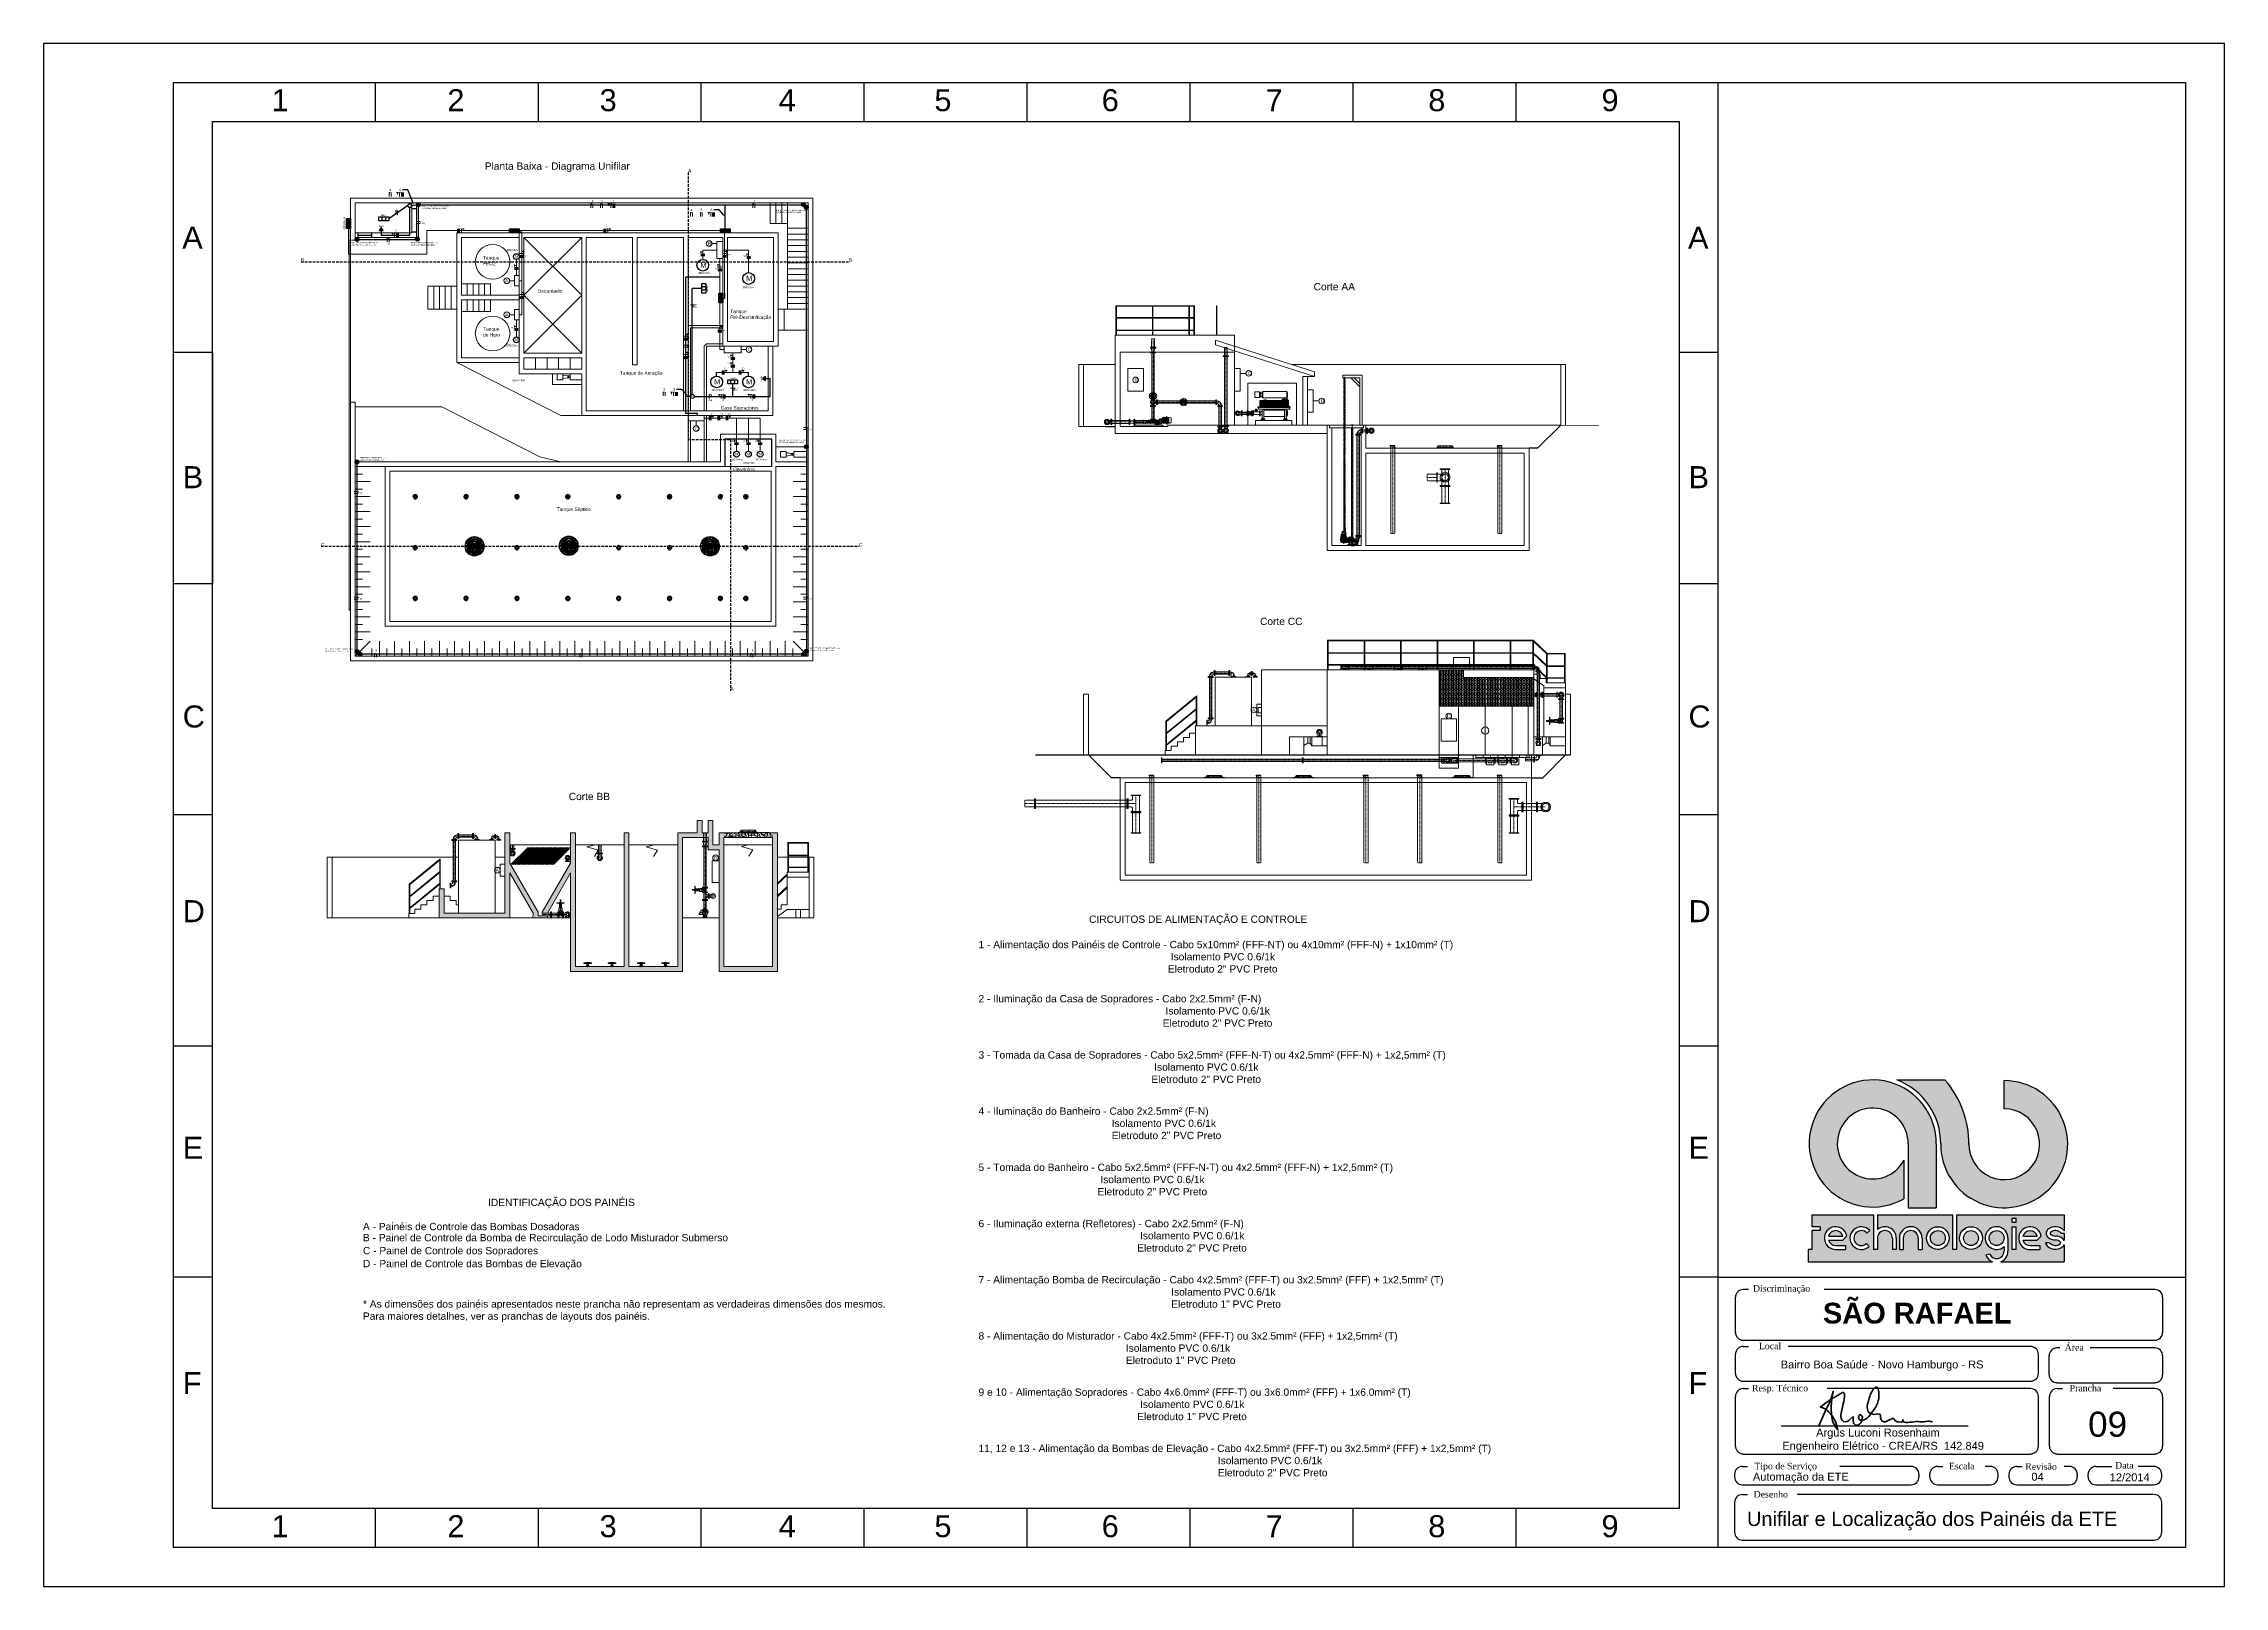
# Model space of a CAD drawing. Header units: millimetres. Extents: x 100 to 940, y 100 to 694.
import ezdxf
from ezdxf import colors
from ezdxf.entities.mleader import LeaderData, LeaderLine
from ezdxf.math import Vec2, Vec3

# ---------------------------------------------------------------- set-up
doc = ezdxf.new("R2010")
doc.units = ezdxf.units.MM
for name, pattern in [('AM_DIN_G_W050', [13.75, 9.75, -1.5, 1, -1.5]), ('AM_DIN_G_W050x2', [6.875, 4.75, -0.875, 0.375, -0.875]), ('CENTER', [2, 1.25, -0.25, 0.25, -0.25]), ('CENTER2', [1.125, 0.75, -0.125, 0.125, -0.125]), ('DASHED', [0.75, 0.5, -0.25]), ('HIDDEN2', [4.7625, 3.175, -1.5875]), ('SGC_DASHDOT', [1, 0.5, -0.25, 0, -0.25]), ('SGC_HIDDEN', [0.375, 0.25, -0.125])]:
    doc.linetypes.add(name, pattern=pattern)
for name, color, linetype, lineweight in [('37-P-HS-AG-Q', 4, 'Continuous', 9), ('Alvenaria', 8, 'Continuous', 9), ('AM_0N', 7, 'Continuous', 30), ('AM_7N', 4, 'AM_DIN_G_W050', 25), ('AM_9', 253, 'Continuous', 13), ('Aço 1020', 6, 'Continuous', 9), ('Centro', 1, 'CENTER', 5), ('CL', 1, 'CENTER', 9), ('CONTORN 1', 7, 'Continuous', 25), ('contorno', 1, 'Continuous', 9), ('COTAS', 5, 'Continuous', 5), ('DIVERSOS', 1, 'Continuous', 9), ('DTM_AXIS', 7, 'Continuous', 9), ('DTM_CURVE', 7, 'Continuous', 9), ('HACHURA', 1, 'Continuous', 18), ('Invisível', 253, 'HIDDEN2', 9), ('M-EQUIP', 250, 'Continuous', 9), ('M-EQUIPAMENTOS', 1, 'Continuous', 9), ('OUTLINE', 6, 'Continuous', 9), ('PAREDE', 7, 'Continuous', 9), ('SGC-Conexoes (Desenho Unifilar)', 6, 'Continuous', 5), ('SGC-Conexoes (Furos)', 9, 'Continuous', 5), ('SGC-Conexoes (Linhas Externas)', 6, 'Continuous', 9), ('SGC-EIXOS', 9, 'SGC_DASHDOT', 9), ('SGC-PONTAS', 2, 'SGC_HIDDEN', 9), ('SGC-Tubos (Desenho Bifilar)', 6, 'Continuous', 9), ('SGC-Valvulas (Acionamento)', 2, 'Continuous', 9), ('SGC-Valvulas (Linhas Externas)', 3, 'Continuous', 9), ('Solo', 14, 'Continuous', 30)]:
    doc.layers.add(name, color=color, linetype=linetype, lineweight=lineweight)
doc.layers.add('selo', color=7, linetype='Continuous')
doc.styles.add('Notes', font='arial.ttf', dxfattribs={"height": 3})
doc.styles.get("Standard").update_dxf_attribs({"font": 'arial.ttf'})
pattern_1 = [(50, (1924.3093, 462.3803), (1.6810786, -0.1470753), [0.1757812, -1.9335938]), (355, (1924.3093, 462.3803), (-0.3251984, 1.7629503), [0.140625, -1.546875]), (100.45144, (1924.4494, 462.368), (1.3558801, 1.615875), [0.149391, -1.6433018]), (46.1842, (1924.3093, 462.849), (2.5013469, -0.3879358), [0.263672, -2.9003906]), (96.63564, (1924.5177, 462.8167), (2.190614, 2.2830905), [0.2240867, -2.464954]), (351.18416, (1924.3093, 462.849), (2.190614, 2.2830905), [0.2109375, -2.3203125]), (21, (1924.5436, 462.7318), (1.3990009, -0.943638), [0.1757812, -1.9335938]), (326, (1924.5436, 462.7318), (0.5702703, 1.6995704), [0.140625, -1.546875]), (71.45144, (1924.6602, 462.6532), (1.9692712, 0.7559324), [0.149391, -1.6433018]), (37.5, (1924.30926, 462.38026), (0.02849966, 0.78021997), [0, -1.528125, 0, -1.5703125, 0, -1.5527344]), (7.5, (1924.3093, 462.3803), (0.61656923, 0.92440245), [0, -0.8953125, 0, -1.49296875, 0, -0.59179687]), (327.5, (1923.7866, 462.38026), (1.25114633, -0.05286298), [0, -0.5859375, 0, -1.828125, 0, -2.42578125]), (317.5, (1923.5522, 462.3803), (1.3668426, 0.23462105), [0, -0.76171875, 0, -1.2140625, 0, -1.72265625])]

# ---------------------------------------------------------------- blocks, each defined once
blk = doc.blocks.new('BB-1-LC01-N0-D0-S0', base_point=(-177731, -35527))
at = {"layer": 'SGC-Conexoes (Linhas Externas)'}
for p, q in [((-178136, -35437), (-178097, -35414)), ((-178123, -35648), (-178055, -35626)), ((-178120, -35659), (-178051, -35637)), ((-178090, -35668), (-178120, -35662)), ((-178106, -35554), (-178106, -35498)), ((-178069, -35490), (-178098, -35490)), ((-178098, -35552), (-178098, -35500)), ((-178069, -35562), (-178098, -35562)), ((-178063, -35498), (-178096, -35498)), ((-178063, -35554), (-178096, -35554)), ((-178052, -35426), (-178092, -35416)), ((-178050, -35419), (-178089, -35404)), ((-178042, -35493), (-178048, -35493)), ((-178047, -35493), (-178048, -35493)), ((-178042, -35560), (-178048, -35560)), ((-178047, -35560), (-178048, -35560)), ((-178047, -35493), (-178042, -35493)), ((-178047, -35560), (-178042, -35560)), ((-178042, -35493), (-178044, -35493)), ((-178042, -35560), (-178044, -35560)), ((-178042, -35459), (-178038, -35456)), ((-178042, -35470), (-178028, -35462)), ((-178042, -35493), (-178042, -35470)), ((-178042, -35493), (-178042, -35493)), ((-178042, -35560), (-178042, -35583)), ((-178042, -35560), (-178042, -35560)), ((-178042, -35583), (-178028, -35592)), ((-178042, -35595), (-178038, -35598)), ((-178005, -35332), (-178040, -35309)), ((-178005, -35722), (-178040, -35744)), ((-178039, -35508), (-178007, -35508)), ((-178039, -35518), (-178039, -35508)), ((-178039, -35508), (-178039, -35508)), ((-178039, -35508), (-178039, -35508)), ((-178039, -35508), (-178039, -35509)), ((-178039, -35513), (-178039, -35509)), ((-178039, -35513), (-178039, -35516)), ((-178039, -35513), (-178039, -35515)), ((-178039, -35513), (-178039, -35518)), ((-178039, -35518), (-178039, -35515)), ((-178039, -35518), (-178039, -35517)), ((-178039, -35518), (-178013, -35518)), ((-178039, -35518), (-178015, -35518)), ((-178039, -35536), (-178013, -35536)), ((-178039, -35546), (-178039, -35536)), ((-178039, -35536), (-178039, -35537)), ((-178039, -35546), (-178039, -35541)), ((-178039, -35546), (-178039, -35544)), ((-178039, -35546), (-178007, -35546)), ((-178039, -35546), (-178039, -35546)), ((-178038, -35441), (-178038, -35456)), ((-178038, -35612), (-178038, -35598)), ((-178028, -35429), (-178035, -35429)), ((-178028, -35624), (-178035, -35624)), ((-178001, -35326), (-178033, -35300)), ((-178028, -35429), (-178033, -35429)), ((-178028, -35624), (-178033, -35624)), ((-178001, -35728), (-178033, -35754)), ((-178028, -35429), (-178030, -35429)), ((-178030, -35468), (-178024, -35465)), ((-178030, -35468), (-178013, -35480)), ((-178030, -35585), (-178013, -35574)), ((-178030, -35585), (-178024, -35589)), ((-178028, -35624), (-178030, -35624)), ((-178028, -35429), (-178028, -35462)), ((-178028, -35429), (-178028, -35429)), ((-178028, -35624), (-178028, -35592)), ((-178028, -35624), (-178028, -35624)), ((-178024, -35465), (-178010, -35475)), ((-178024, -35589), (-178010, -35579)), ((-178014, -35244), (-178001, -35232)), ((-178014, -35415), (-177991, -35415)), ((-178014, -35415), (-178014, -35417)), ((-178014, -35415), (-178014, -35417)), ((-178014, -35420), (-178014, -35415)), ((-178014, -35420), (-178014, -35425)), ((-178014, -35425), (-178014, -35424)), ((-178014, -35425), (-177991, -35425)), ((-178014, -35425), (-178014, -35425)), ((-178014, -35628), (-177991, -35628)), ((-178014, -35628), (-178014, -35630)), ((-178014, -35633), (-178014, -35628)), ((-178014, -35628), (-178014, -35628)), ((-178014, -35633), (-178014, -35638)), ((-178014, -35638), (-178014, -35637)), ((-178014, -35638), (-178014, -35637)), ((-178014, -35638), (-177991, -35638)), ((-178013, -35480), (-178010, -35475)), ((-178007, -35527), (-178013, -35518)), ((-178007, -35527), (-178013, -35536)), ((-178013, -35574), (-178010, -35579)), ((-178011, -35775), (-178003, -35768)), ((-177999, -35522), (-178007, -35508)), ((-177999, -35532), (-178007, -35546)), ((-178004, -35504), (-177994, -35490)), ((-178000, -35509), (-178004, -35504)), ((-178000, -35544), (-178004, -35550)), ((-178004, -35550), (-177994, -35564)), ((-178002, -35271), (-178003, -35269)), ((-178002, -35783), (-178003, -35784)), ((-177999, -35228), (-178000, -35213)), ((-178000, -35387), (-177995, -35383)), ((-177989, -35403), (-178000, -35387)), ((-177989, -35438), (-178000, -35454)), ((-178000, -35454), (-177995, -35458)), ((-178000, -35509), (-177989, -35493)), ((-178000, -35544), (-177989, -35561)), ((-178000, -35599), (-177995, -35596)), ((-177989, -35616), (-178000, -35599)), ((-177989, -35651), (-178000, -35667)), ((-178000, -35667), (-177995, -35670)), ((-177988, -35522), (-177999, -35522)), ((-177988, -35532), (-177999, -35532)), ((-177985, -35397), (-177995, -35383)), ((-177985, -35443), (-177995, -35458)), ((-177985, -35610), (-177995, -35596)), ((-177985, -35656), (-177995, -35670)), ((-177989, -35493), (-177994, -35490)), ((-177989, -35561), (-177994, -35564)), ((-177991, -35415), (-177982, -35401)), ((-177991, -35425), (-177982, -35439)), ((-177991, -35628), (-177982, -35614)), ((-177991, -35638), (-177982, -35652)), ((-177987, -35256), (-177989, -35255)), ((-177989, -35403), (-177985, -35397)), ((-177989, -35438), (-177985, -35443)), ((-177989, -35616), (-177985, -35610)), ((-177989, -35651), (-177985, -35656)), ((-177987, -35797), (-177989, -35799)), ((-177988, -35532), (-177988, -35522)), ((-177969, -35241), (-177983, -35221)), ((-177950, -35401), (-177982, -35401)), ((-177982, -35420), (-177976, -35411)), ((-177982, -35420), (-177976, -35429)), ((-177950, -35439), (-177982, -35439)), ((-177972, -35614), (-177982, -35614)), ((-177982, -35633), (-177976, -35624)), ((-177982, -35633), (-177976, -35642)), ((-177972, -35652), (-177982, -35652)), ((-177980, -35807), (-177972, -35798)), ((-177965, -35359), (-177979, -35369)), ((-177976, -35374), (-177979, -35369)), ((-177976, -35467), (-177979, -35472)), ((-177965, -35482), (-177979, -35472)), ((-177965, -35571), (-177979, -35581)), ((-177976, -35586), (-177979, -35581)), ((-177976, -35680), (-177979, -35685)), ((-177965, -35695), (-177979, -35685)), ((-177978, -35198), (-177935, -35257)), ((-177959, -35362), (-177976, -35374)), ((-177950, -35411), (-177976, -35411)), ((-177950, -35429), (-177976, -35429)), ((-177959, -35479), (-177976, -35467)), ((-177959, -35575), (-177976, -35586)), ((-177972, -35624), (-177976, -35624)), ((-177972, -35642), (-177976, -35642)), ((-177959, -35691), (-177976, -35680)), ((-177950, -35411), (-177974, -35411)), ((-177972, -35642), (-177974, -35642)), ((-177972, -35614), (-177972, -35624)), ((-177972, -35642), (-177972, -35652)), ((-177968, -35191), (-177925, -35249)), ((-177959, -35362), (-177965, -35359)), ((-177959, -35479), (-177965, -35482)), ((-177959, -35575), (-177965, -35571)), ((-177959, -35691), (-177965, -35695)), ((-177961, -35323), (-177961, -35355)), ((-177951, -35323), (-177961, -35323)), ((-177961, -35323), (-177959, -35323)), ((-177961, -35323), (-177961, -35323)), ((-177961, -35323), (-177961, -35323)), ((-177947, -35364), (-177961, -35355)), ((-177947, -35690), (-177961, -35698)), ((-177961, -35731), (-177961, -35698)), ((-177951, -35731), (-177961, -35731)), ((-177961, -35731), (-177961, -35731)), ((-177961, -35731), (-177961, -35731)), ((-177961, -35731), (-177959, -35731)), ((-177956, -35323), (-177959, -35323)), ((-177947, -35477), (-177959, -35484)), ((-177944, -35485), (-177959, -35484)), ((-177947, -35577), (-177959, -35569)), ((-177944, -35569), (-177959, -35569)), ((-177956, -35731), (-177959, -35731)), ((-177932, -35797), (-177958, -35829)), ((-177956, -35323), (-177953, -35323)), ((-177956, -35323), (-177951, -35323)), ((-177956, -35323), (-177952, -35323)), ((-177956, -35731), (-177953, -35731)), ((-177956, -35731), (-177952, -35731)), ((-177956, -35731), (-177951, -35731)), ((-177951, -35323), (-177953, -35323)), ((-177951, -35731), (-177953, -35731)), ((-177951, -35323), (-177952, -35323)), ((-177951, -35731), (-177952, -35731)), ((-177951, -35323), (-177951, -35348)), ((-177951, -35323), (-177951, -35350)), ((-177942, -35355), (-177951, -35350)), ((-177942, -35698), (-177951, -35704)), ((-177951, -35731), (-177951, -35704)), ((-177951, -35731), (-177951, -35706)), ((-177950, -35401), (-177950, -35403)), ((-177950, -35401), (-177950, -35401)), ((-177950, -35401), (-177950, -35401)), ((-177950, -35411), (-177950, -35401)), ((-177950, -35406), (-177950, -35403)), ((-177950, -35406), (-177950, -35411)), ((-177950, -35406), (-177950, -35409)), ((-177950, -35406), (-177950, -35410)), ((-177950, -35411), (-177950, -35409)), ((-177950, -35411), (-177950, -35410)), ((-177950, -35429), (-177950, -35431)), ((-177950, -35439), (-177950, -35429)), ((-177950, -35439), (-177950, -35434)), ((-177950, -35439), (-177950, -35438)), ((-177950, -35439), (-177950, -35439)), ((-177926, -35801), (-177948, -35836)), ((-177947, -35387), (-177947, -35364)), ((-177937, -35387), (-177947, -35387)), ((-177947, -35387), (-177945, -35387)), ((-177947, -35387), (-177945, -35387)), ((-177942, -35387), (-177947, -35387)), ((-177947, -35454), (-177947, -35477)), ((-177937, -35454), (-177947, -35454)), ((-177942, -35454), (-177947, -35454)), ((-177947, -35454), (-177945, -35454)), ((-177947, -35454), (-177945, -35454)), ((-177947, -35600), (-177947, -35577)), ((-177947, -35600), (-177937, -35600)), ((-177942, -35600), (-177947, -35600)), ((-177947, -35600), (-177947, -35600)), ((-177947, -35600), (-177945, -35600)), ((-177937, -35667), (-177947, -35667)), ((-177942, -35667), (-177947, -35667)), ((-177947, -35667), (-177945, -35667)), ((-177947, -35667), (-177945, -35667)), ((-177947, -35667), (-177947, -35690)), ((-177944, -35485), (-177933, -35491)), ((-177944, -35569), (-177933, -35562)), ((-177942, -35355), (-177933, -35350)), ((-177942, -35454), (-177937, -35454)), ((-177942, -35600), (-177937, -35600)), ((-177942, -35667), (-177937, -35667)), ((-177942, -35698), (-177933, -35704)), ((-177937, -35600), (-177938, -35600)), ((-177937, -35600), (-177938, -35600)), ((-177937, -35364), (-177923, -35355)), ((-177937, -35387), (-177937, -35364)), ((-177937, -35454), (-177937, -35477)), ((-177937, -35477), (-177923, -35486)), ((-177937, -35577), (-177923, -35568)), ((-177937, -35600), (-177937, -35577)), ((-177937, -35667), (-177937, -35690)), ((-177937, -35690), (-177923, -35698)), ((-177934, -35401), (-177902, -35401)), ((-177934, -35411), (-177934, -35401)), ((-177934, -35401), (-177934, -35401)), ((-177934, -35401), (-177934, -35401)), ((-177934, -35401), (-177934, -35403)), ((-177934, -35406), (-177934, -35403)), ((-177934, -35406), (-177934, -35407)), ((-177934, -35406), (-177934, -35407)), ((-177934, -35406), (-177934, -35407)), ((-177934, -35411), (-177909, -35411)), ((-177934, -35429), (-177907, -35429)), ((-177934, -35439), (-177934, -35429)), ((-177934, -35429), (-177934, -35431)), ((-177934, -35439), (-177934, -35434)), ((-177934, -35439), (-177934, -35438)), ((-177934, -35439), (-177902, -35439)), ((-177934, -35439), (-177934, -35439)), ((-177933, -35305), (-177933, -35280)), ((-177933, -35305), (-177933, -35280)), ((-177933, -35305), (-177923, -35305)), ((-177933, -35305), (-177932, -35305)), ((-177933, -35305), (-177930, -35305)), ((-177928, -35305), (-177933, -35305)), ((-177923, -35323), (-177933, -35323)), ((-177933, -35323), (-177933, -35350)), ((-177933, -35323), (-177931, -35323)), ((-177933, -35518), (-177933, -35491)), ((-177923, -35518), (-177933, -35518)), ((-177933, -35518), (-177931, -35518)), ((-177933, -35536), (-177933, -35562)), ((-177933, -35536), (-177933, -35560)), ((-177933, -35536), (-177923, -35536)), ((-177928, -35536), (-177933, -35536)), ((-177933, -35536), (-177930, -35536)), ((-177933, -35536), (-177932, -35536)), ((-177933, -35731), (-177933, -35704)), ((-177923, -35731), (-177933, -35731)), ((-177933, -35731), (-177931, -35731)), ((-177933, -35749), (-177923, -35749)), ((-177933, -35749), (-177933, -35774)), ((-177933, -35749), (-177933, -35773)), ((-177928, -35749), (-177933, -35749)), ((-177933, -35749), (-177930, -35749)), ((-177933, -35749), (-177932, -35749)), ((-177928, -35305), (-177931, -35305)), ((-177928, -35536), (-177931, -35536)), ((-177928, -35749), (-177931, -35749)), ((-177928, -35305), (-177930, -35305)), ((-177928, -35536), (-177930, -35536)), ((-177928, -35749), (-177930, -35749)), ((-177928, -35305), (-177924, -35305)), ((-177923, -35323), (-177928, -35323)), ((-177923, -35518), (-177928, -35518)), ((-177928, -35536), (-177924, -35536)), ((-177923, -35731), (-177928, -35731)), ((-177928, -35749), (-177924, -35749)), ((-177927, -35411), (-177907, -35411)), ((-177923, -35305), (-177924, -35305)), ((-177923, -35323), (-177924, -35323)), ((-177924, -35362), (-177919, -35359)), ((-177924, -35362), (-177908, -35374)), ((-177923, -35518), (-177924, -35518)), ((-177923, -35536), (-177924, -35536)), ((-177924, -35575), (-177919, -35571)), ((-177924, -35575), (-177908, -35586)), ((-177924, -35614), (-177905, -35614)), ((-177924, -35614), (-177924, -35624)), ((-177924, -35624), (-177907, -35624)), ((-177924, -35642), (-177907, -35642)), ((-177924, -35642), (-177909, -35642)), ((-177924, -35642), (-177924, -35652)), ((-177924, -35652), (-177902, -35652)), ((-177923, -35731), (-177924, -35731)), ((-177923, -35749), (-177924, -35749)), ((-177923, -35272), (-177923, -35273)), ((-177923, -35305), (-177923, -35273)), ((-177923, -35305), (-177923, -35305)), ((-177923, -35305), (-177923, -35305)), ((-177923, -35323), (-177923, -35355)), ((-177923, -35323), (-177923, -35323)), ((-177923, -35478), (-177907, -35466)), ((-177923, -35478), (-177918, -35481)), ((-177923, -35478), (-177918, -35481)), ((-177923, -35518), (-177923, -35486)), ((-177923, -35518), (-177923, -35518)), ((-177923, -35536), (-177923, -35568)), ((-177923, -35536), (-177923, -35536)), ((-177923, -35536), (-177923, -35536)), ((-177923, -35731), (-177923, -35698)), ((-177923, -35731), (-177923, -35731)), ((-177923, -35749), (-177923, -35781)), ((-177923, -35749), (-177923, -35749)), ((-177923, -35749), (-177923, -35749)), ((-177923, -35781), (-177923, -35781)), ((-177919, -35359), (-177905, -35369)), ((-177919, -35571), (-177905, -35581)), ((-177918, -35481), (-177904, -35471)), ((-177908, -35309), (-177885, -35309)), ((-177908, -35314), (-177908, -35309)), ((-177908, -35309), (-177908, -35310)), ((-177908, -35309), (-177908, -35310)), ((-177908, -35319), (-177908, -35309)), ((-177908, -35314), (-177908, -35319)), ((-177908, -35319), (-177908, -35317)), ((-177908, -35319), (-177908, -35319)), ((-177908, -35319), (-177885, -35319)), ((-177908, -35374), (-177905, -35369)), ((-177908, -35522), (-177885, -35522)), ((-177908, -35522), (-177908, -35532)), ((-177908, -35527), (-177908, -35522)), ((-177908, -35522), (-177908, -35523)), ((-177908, -35522), (-177908, -35522)), ((-177908, -35527), (-177908, -35532)), ((-177908, -35532), (-177908, -35530)), ((-177908, -35532), (-177908, -35530)), ((-177908, -35532), (-177885, -35532)), ((-177908, -35586), (-177905, -35581)), ((-177908, -35735), (-177885, -35735)), ((-177908, -35745), (-177908, -35735)), ((-177908, -35740), (-177908, -35735)), ((-177908, -35735), (-177908, -35736)), ((-177908, -35735), (-177908, -35736)), ((-177908, -35740), (-177908, -35745)), ((-177908, -35745), (-177908, -35743)), ((-177908, -35745), (-177885, -35745)), ((-177908, -35745), (-177908, -35745)), ((-177902, -35420), (-177907, -35411)), ((-177902, -35420), (-177907, -35429)), ((-177907, -35466), (-177904, -35471)), ((-177902, -35633), (-177907, -35624)), ((-177902, -35633), (-177907, -35642)), ((-177893, -35415), (-177902, -35401)), ((-177893, -35425), (-177902, -35439)), ((-177893, -35638), (-177902, -35652)), ((-177898, -35397), (-177888, -35383)), ((-177895, -35403), (-177898, -35397)), ((-177895, -35438), (-177898, -35443)), ((-177898, -35443), (-177888, -35458)), ((-177893, -35628), (-177897, -35622)), ((-177895, -35280), (-177890, -35277)), ((-177883, -35297), (-177895, -35280)), ((-177883, -35331), (-177895, -35348)), ((-177895, -35348), (-177890, -35351)), ((-177895, -35403), (-177883, -35387)), ((-177895, -35438), (-177883, -35454)), ((-177895, -35493), (-177890, -35490)), ((-177883, -35509), (-177895, -35493)), ((-177883, -35544), (-177895, -35561)), ((-177895, -35561), (-177890, -35564)), ((-177870, -35415), (-177893, -35415)), ((-177870, -35425), (-177893, -35425)), ((-177870, -35628), (-177893, -35628)), ((-177870, -35638), (-177893, -35638)), ((-177880, -35291), (-177890, -35277)), ((-177880, -35337), (-177890, -35351)), ((-177880, -35504), (-177890, -35490)), ((-177880, -35550), (-177890, -35564)), ((-177883, -35387), (-177888, -35383)), ((-177883, -35454), (-177888, -35458)), ((-177885, -35309), (-177877, -35295)), ((-177885, -35319), (-177877, -35333)), ((-177885, -35522), (-177877, -35508)), ((-177885, -35532), (-177877, -35546)), ((-177885, -35735), (-177877, -35721)), ((-177885, -35745), (-177877, -35759)), ((-177883, -35297), (-177880, -35291)), ((-177883, -35331), (-177880, -35337)), ((-177883, -35509), (-177880, -35504)), ((-177883, -35544), (-177880, -35550)), ((-177844, -35295), (-177877, -35295)), ((-177844, -35333), (-177877, -35333)), ((-177844, -35508), (-177877, -35508)), ((-177844, -35546), (-177877, -35546)), ((-177844, -35721), (-177877, -35721)), ((-177844, -35759), (-177877, -35759)), ((-177876, -35314), (-177871, -35305)), ((-177876, -35314), (-177871, -35323)), ((-177876, -35527), (-177871, -35518)), ((-177876, -35527), (-177871, -35536)), ((-177876, -35740), (-177871, -35731)), ((-177876, -35740), (-177871, -35749)), ((-177859, -35252), (-177874, -35262)), ((-177870, -35267), (-177874, -35262)), ((-177870, -35361), (-177874, -35366)), ((-177859, -35376), (-177874, -35366)), ((-177859, -35465), (-177874, -35475)), ((-177870, -35480), (-177874, -35475)), ((-177870, -35574), (-177874, -35579)), ((-177859, -35589), (-177874, -35579)), ((-177870, -35786), (-177874, -35791)), ((-177859, -35801), (-177874, -35791)), ((-177844, -35305), (-177871, -35305)), ((-177844, -35323), (-177871, -35323)), ((-177844, -35518), (-177871, -35518)), ((-177844, -35536), (-177871, -35536)), ((-177844, -35731), (-177871, -35731)), ((-177844, -35749), (-177871, -35749)), ((-177854, -35256), (-177870, -35267)), ((-177854, -35372), (-177870, -35361)), ((-177870, -35420), (-177870, -35415)), ((-177870, -35415), (-177870, -35417)), ((-177870, -35415), (-177870, -35417)), ((-177870, -35420), (-177870, -35425)), ((-177870, -35425), (-177870, -35424)), ((-177870, -35425), (-177870, -35425)), ((-177854, -35468), (-177870, -35480)), ((-177854, -35585), (-177870, -35574)), ((-177870, -35633), (-177870, -35628)), ((-177870, -35628), (-177870, -35630)), ((-177870, -35628), (-177870, -35628)), ((-177870, -35633), (-177870, -35638)), ((-177870, -35638), (-177870, -35637)), ((-177870, -35638), (-177870, -35637)), ((-177854, -35798), (-177870, -35786)), ((-177862, -35179), (-177869, -35156)), ((-177853, -35305), (-177869, -35305)), ((-177844, -35536), (-177869, -35536)), ((-177844, -35731), (-177869, -35731)), ((-177854, -35256), (-177859, -35252)), ((-177854, -35372), (-177859, -35376)), ((-177854, -35468), (-177859, -35465)), ((-177854, -35585), (-177859, -35589)), ((-177854, -35798), (-177859, -35801)), ((-177855, -35233), (-177855, -35249)), ((-177841, -35257), (-177855, -35249)), ((-177841, -35371), (-177855, -35379)), ((-177855, -35411), (-177855, -35379)), ((-177855, -35411), (-177845, -35411)), ((-177855, -35411), (-177850, -35411)), ((-177855, -35429), (-177855, -35462)), ((-177855, -35429), (-177850, -35429)), ((-177855, -35429), (-177845, -35429)), ((-177855, -35429), (-177855, -35429)), ((-177855, -35429), (-177854, -35429)), ((-177841, -35470), (-177855, -35462)), ((-177841, -35583), (-177855, -35592)), ((-177855, -35624), (-177855, -35592)), ((-177855, -35624), (-177850, -35624)), ((-177855, -35624), (-177845, -35624)), ((-177855, -35624), (-177855, -35624)), ((-177855, -35624), (-177854, -35624)), ((-177855, -35642), (-177845, -35642)), ((-177855, -35642), (-177850, -35642)), ((-177855, -35642), (-177855, -35674)), ((-177855, -35642), (-177855, -35642)), ((-177855, -35642), (-177854, -35642)), ((-177841, -35683), (-177855, -35674)), ((-177841, -35796), (-177855, -35805)), ((-177855, -35820), (-177855, -35805)), ((-177838, -35208), (-177853, -35169)), ((-177845, -35411), (-177847, -35411)), ((-177845, -35429), (-177847, -35429)), ((-177845, -35624), (-177847, -35624)), ((-177845, -35642), (-177847, -35642)), ((-177845, -35229), (-177845, -35243)), ((-177845, -35229), (-177845, -35241)), ((-177836, -35249), (-177845, -35243)), ((-177836, -35379), (-177845, -35385)), ((-177845, -35411), (-177845, -35385)), ((-177845, -35429), (-177845, -35456)), ((-177836, -35461), (-177845, -35456)), ((-177836, -35592), (-177845, -35598)), ((-177845, -35624), (-177845, -35598)), ((-177845, -35642), (-177845, -35669)), ((-177836, -35674), (-177845, -35669)), ((-177836, -35805), (-177845, -35810)), ((-177845, -35824), (-177845, -35810)), ((-177845, -35824), (-177845, -35812)), ((-177844, -35305), (-177844, -35295)), ((-177844, -35300), (-177844, -35296)), ((-177844, -35300), (-177844, -35301)), ((-177844, -35300), (-177844, -35301)), ((-177844, -35300), (-177844, -35301)), ((-177844, -35323), (-177844, -35333)), ((-177844, -35325), (-177844, -35323)), ((-177844, -35508), (-177844, -35518)), ((-177844, -35508), (-177844, -35509)), ((-177844, -35508), (-177844, -35513)), ((-177844, -35508), (-177844, -35508)), ((-177844, -35518), (-177844, -35516)), ((-177844, -35536), (-177844, -35538)), ((-177844, -35536), (-177844, -35546)), ((-177844, -35541), (-177844, -35536)), ((-177844, -35536), (-177844, -35537)), ((-177844, -35541), (-177844, -35537)), ((-177844, -35541), (-177844, -35538)), ((-177844, -35541), (-177844, -35544)), ((-177844, -35731), (-177844, -35721)), ((-177844, -35726), (-177844, -35731)), ((-177844, -35731), (-177844, -35728)), ((-177844, -35731), (-177844, -35729)), ((-177844, -35749), (-177844, -35750)), ((-177844, -35759), (-177844, -35749)), ((-177844, -35759), (-177844, -35754)), ((-177844, -35759), (-177844, -35757)), ((-177844, -35759), (-177844, -35759)), ((-177832, -35206), (-177842, -35165)), ((-177841, -35281), (-177841, -35257)), ((-177836, -35281), (-177841, -35281)), ((-177831, -35281), (-177841, -35281)), ((-177841, -35281), (-177840, -35281)), ((-177841, -35281), (-177840, -35281)), ((-177841, -35347), (-177831, -35347)), ((-177836, -35347), (-177841, -35347)), ((-177841, -35347), (-177840, -35347)), ((-177841, -35347), (-177841, -35347)), ((-177841, -35347), (-177841, -35371)), ((-177841, -35493), (-177841, -35470)), ((-177836, -35493), (-177841, -35493)), ((-177841, -35493), (-177831, -35493)), ((-177841, -35493), (-177841, -35493)), ((-177841, -35493), (-177840, -35493)), ((-177836, -35560), (-177841, -35560)), ((-177841, -35560), (-177831, -35560)), ((-177841, -35560), (-177841, -35583)), ((-177841, -35560), (-177841, -35560)), ((-177841, -35560), (-177840, -35560)), ((-177841, -35706), (-177841, -35683)), ((-177841, -35706), (-177831, -35706)), ((-177841, -35706), (-177841, -35706)), ((-177841, -35706), (-177840, -35706)), ((-177836, -35706), (-177841, -35706)), ((-177836, -35773), (-177841, -35773)), ((-177831, -35773), (-177841, -35773)), ((-177841, -35773), (-177841, -35796)), ((-177841, -35773), (-177840, -35773)), ((-177841, -35773), (-177840, -35773)), ((-177836, -35249), (-177827, -35243)), ((-177836, -35281), (-177831, -35281)), ((-177836, -35347), (-177831, -35347)), ((-177836, -35379), (-177827, -35385)), ((-177836, -35461), (-177827, -35456)), ((-177836, -35493), (-177831, -35493)), ((-177836, -35560), (-177831, -35560)), ((-177836, -35592), (-177827, -35598)), ((-177836, -35674), (-177827, -35669)), ((-177836, -35706), (-177831, -35706)), ((-177836, -35773), (-177831, -35773)), ((-177836, -35805), (-177827, -35810)), ((-177831, -35347), (-177833, -35347)), ((-177831, -35347), (-177833, -35347)), ((-177831, -35493), (-177833, -35493)), ((-177831, -35493), (-177833, -35493)), ((-177831, -35560), (-177833, -35560)), ((-177831, -35560), (-177833, -35560)), ((-177831, -35706), (-177833, -35706)), ((-177831, -35706), (-177833, -35706)), ((-177831, -35257), (-177817, -35249)), ((-177831, -35281), (-177831, -35257)), ((-177831, -35347), (-177831, -35371)), ((-177831, -35371), (-177817, -35379)), ((-177831, -35470), (-177817, -35462)), ((-177831, -35493), (-177831, -35470)), ((-177831, -35560), (-177831, -35583)), ((-177831, -35583), (-177817, -35592)), ((-177831, -35683), (-177817, -35674)), ((-177831, -35706), (-177831, -35683)), ((-177831, -35773), (-177831, -35796)), ((-177831, -35796), (-177817, -35805)), ((-177829, -35508), (-177796, -35508)), ((-177829, -35508), (-177829, -35518)), ((-177829, -35508), (-177829, -35509)), ((-177829, -35508), (-177829, -35513)), ((-177829, -35508), (-177829, -35508)), ((-177829, -35518), (-177829, -35516)), ((-177829, -35518), (-177802, -35518)), ((-177829, -35536), (-177804, -35536)), ((-177829, -35536), (-177802, -35536)), ((-177829, -35536), (-177829, -35538)), ((-177829, -35536), (-177829, -35546)), ((-177829, -35541), (-177829, -35536)), ((-177829, -35536), (-177829, -35537)), ((-177829, -35541), (-177829, -35537)), ((-177829, -35541), (-177829, -35538)), ((-177829, -35541), (-177829, -35544)), ((-177829, -35546), (-177796, -35546)), ((-177829, -35721), (-177796, -35721)), ((-177829, -35721), (-177829, -35726)), ((-177829, -35721), (-177829, -35731)), ((-177829, -35721), (-177829, -35722)), ((-177829, -35721), (-177829, -35721)), ((-177829, -35731), (-177829, -35729)), ((-177829, -35731), (-177802, -35731)), ((-177829, -35749), (-177804, -35749)), ((-177829, -35749), (-177802, -35749)), ((-177829, -35749), (-177829, -35759)), ((-177829, -35754), (-177829, -35749)), ((-177829, -35749), (-177829, -35751)), ((-177829, -35749), (-177829, -35750)), ((-177829, -35754), (-177829, -35750)), ((-177829, -35754), (-177829, -35751)), ((-177829, -35754), (-177829, -35757)), ((-177829, -35759), (-177829, -35757)), ((-177829, -35759), (-177796, -35759)), ((-177829, -35759), (-177829, -35759)), ((-177829, -35759), (-177829, -35759)), ((-177797, -35148), (-177827, -35125)), ((-177827, -35223), (-177827, -35243)), ((-177827, -35411), (-177827, -35385)), ((-177827, -35411), (-177827, -35387)), ((-177827, -35411), (-177826, -35411)), ((-177827, -35411), (-177825, -35411)), ((-177822, -35411), (-177827, -35411)), ((-177827, -35411), (-177817, -35411)), ((-177827, -35429), (-177827, -35454)), ((-177827, -35429), (-177827, -35456)), ((-177827, -35429), (-177817, -35429)), ((-177822, -35429), (-177827, -35429)), ((-177827, -35429), (-177825, -35429)), ((-177827, -35429), (-177826, -35429)), ((-177827, -35624), (-177827, -35598)), ((-177827, -35624), (-177827, -35599)), ((-177827, -35624), (-177817, -35624)), ((-177822, -35624), (-177827, -35624)), ((-177827, -35624), (-177825, -35624)), ((-177827, -35624), (-177826, -35624)), ((-177827, -35642), (-177827, -35669)), ((-177827, -35642), (-177827, -35667)), ((-177822, -35642), (-177827, -35642)), ((-177827, -35642), (-177817, -35642)), ((-177827, -35642), (-177825, -35642)), ((-177827, -35642), (-177826, -35642)), ((-177827, -35831), (-177827, -35810)), ((-177822, -35411), (-177826, -35411)), ((-177822, -35429), (-177826, -35429)), ((-177822, -35624), (-177826, -35624)), ((-177822, -35642), (-177826, -35642)), ((-177822, -35411), (-177825, -35411)), ((-177822, -35429), (-177825, -35429)), ((-177822, -35624), (-177825, -35624)), ((-177822, -35642), (-177825, -35642)), ((-177822, -35411), (-177819, -35411)), ((-177822, -35429), (-177819, -35429)), ((-177822, -35624), (-177819, -35624)), ((-177822, -35642), (-177819, -35642)), ((-177819, -35372), (-177803, -35361)), ((-177819, -35372), (-177814, -35376)), ((-177817, -35411), (-177819, -35411)), ((-177817, -35429), (-177819, -35429)), ((-177819, -35468), (-177814, -35465)), ((-177819, -35468), (-177803, -35480)), ((-177819, -35585), (-177803, -35574)), ((-177819, -35585), (-177814, -35589)), ((-177817, -35624), (-177819, -35624)), ((-177817, -35642), (-177819, -35642)), ((-177818, -35256), (-177812, -35253)), ((-177818, -35256), (-177812, -35253)), ((-177818, -35256), (-177802, -35268)), ((-177818, -35797), (-177802, -35786)), ((-177818, -35797), (-177812, -35801)), ((-177818, -35797), (-177812, -35801)), ((-177817, -35220), (-177817, -35249)), ((-177817, -35411), (-177817, -35379)), ((-177817, -35411), (-177817, -35411)), ((-177817, -35411), (-177817, -35411)), ((-177817, -35429), (-177817, -35462)), ((-177817, -35429), (-177817, -35429)), ((-177817, -35429), (-177817, -35429)), ((-177817, -35624), (-177817, -35592)), ((-177817, -35624), (-177817, -35624)), ((-177817, -35624), (-177817, -35624)), ((-177817, -35642), (-177817, -35674)), ((-177817, -35642), (-177817, -35642)), ((-177817, -35642), (-177817, -35642)), ((-177817, -35834), (-177817, -35805)), ((-177814, -35376), (-177799, -35366)), ((-177814, -35465), (-177799, -35475)), ((-177814, -35589), (-177799, -35579)), ((-177812, -35253), (-177798, -35263)), ((-177812, -35801), (-177798, -35791)), ((-177803, -35361), (-177799, -35366)), ((-177803, -35415), (-177780, -35415)), ((-177803, -35420), (-177803, -35415)), ((-177803, -35415), (-177803, -35417)), ((-177803, -35415), (-177803, -35417)), ((-177803, -35420), (-177803, -35425)), ((-177803, -35425), (-177803, -35424)), ((-177803, -35425), (-177780, -35425)), ((-177803, -35425), (-177803, -35425)), ((-177803, -35480), (-177799, -35475)), ((-177803, -35574), (-177799, -35579)), ((-177802, -35268), (-177798, -35263)), ((-177796, -35527), (-177802, -35518)), ((-177796, -35527), (-177802, -35536)), ((-177796, -35740), (-177802, -35731)), ((-177796, -35740), (-177802, -35749)), ((-177802, -35786), (-177798, -35791)), ((-177785, -35527), (-177796, -35508)), ((-177785, -35527), (-177796, -35546)), ((-177788, -35735), (-177796, -35721)), ((-177788, -35745), (-177796, -35759)), ((-177793, -35504), (-177783, -35490)), ((-177789, -35509), (-177793, -35504)), ((-177789, -35544), (-177793, -35550)), ((-177793, -35550), (-177783, -35564)), ((-177778, -35225), (-177789, -35241)), ((-177789, -35241), (-177785, -35245)), ((-177789, -35387), (-177785, -35383)), ((-177778, -35403), (-177789, -35387)), ((-177778, -35438), (-177789, -35454)), ((-177789, -35454), (-177785, -35458)), ((-177789, -35509), (-177778, -35493)), ((-177789, -35544), (-177778, -35561)), ((-177789, -35599), (-177785, -35596)), ((-177783, -35609), (-177789, -35599)), ((-177783, -35675), (-177789, -35685)), ((-177789, -35685), (-177785, -35688)), ((-177789, -35812), (-177785, -35809)), ((-177778, -35829), (-177789, -35812)), ((-177765, -35735), (-177788, -35735)), ((-177765, -35745), (-177788, -35745)), ((-177775, -35230), (-177785, -35245)), ((-177775, -35397), (-177785, -35383)), ((-177775, -35443), (-177785, -35458)), ((-177775, -35609), (-177785, -35596)), ((-177775, -35675), (-177785, -35688)), ((-177775, -35823), (-177785, -35809)), ((-177778, -35493), (-177783, -35490)), ((-177778, -35561), (-177783, -35564)), ((-177780, -35212), (-177771, -35227)), ((-177780, -35415), (-177771, -35401)), ((-177780, -35425), (-177771, -35439)), ((-177780, -35842), (-177771, -35827)), ((-177778, -35225), (-177775, -35230)), ((-177778, -35403), (-177775, -35397)), ((-177778, -35438), (-177775, -35443)), ((-177778, -35829), (-177775, -35823)), ((-177739, -35227), (-177771, -35227)), ((-177739, -35401), (-177771, -35401)), ((-177771, -35420), (-177766, -35411)), ((-177771, -35420), (-177766, -35429)), ((-177739, -35439), (-177771, -35439)), ((-177739, -35827), (-177771, -35827)), ((-177769, -35210), (-177766, -35217)), ((-177755, -35785), (-177769, -35795)), ((-177766, -35800), (-177769, -35795)), ((-177769, -35843), (-177766, -35837)), ((-177754, -35571), (-177768, -35581)), ((-177765, -35586), (-177768, -35581)), ((-177765, -35698), (-177768, -35703)), ((-177754, -35713), (-177768, -35703)), ((-177767, -35473), (-177762, -35469)), ((-177755, -35481), (-177767, -35473)), ((-177739, -35217), (-177766, -35217)), ((-177739, -35411), (-177766, -35411)), ((-177739, -35429), (-177766, -35429)), ((-177749, -35788), (-177766, -35800)), ((-177739, -35837), (-177766, -35837)), ((-177748, -35575), (-177765, -35586)), ((-177748, -35709), (-177765, -35698)), ((-177765, -35735), (-177765, -35745)), ((-177739, -35411), (-177764, -35411)), ((-177749, -35478), (-177762, -35469)), ((-177749, -35478), (-177755, -35481)), ((-177749, -35478), (-177755, -35481)), ((-177749, -35788), (-177755, -35785)), ((-177749, -35788), (-177755, -35785)), ((-177748, -35575), (-177754, -35571)), ((-177748, -35709), (-177754, -35713)), ((-177750, -35747), (-177750, -35781)), ((-177740, -35747), (-177750, -35747)), ((-177736, -35789), (-177750, -35781)), ((-177740, -35747), (-177740, -35775)), ((-177731, -35781), (-177740, -35775)), ((-177739, -35227), (-177739, -35217)), ((-177739, -35217), (-177739, -35218)), ((-177739, -35227), (-177739, -35222)), ((-177739, -35227), (-177739, -35225)), ((-177739, -35227), (-177739, -35227)), ((-177739, -35411), (-177739, -35401)), ((-177739, -35401), (-177739, -35401)), ((-177739, -35401), (-177739, -35401)), ((-177739, -35401), (-177739, -35403)), ((-177739, -35406), (-177739, -35403)), ((-177739, -35406), (-177739, -35410)), ((-177739, -35406), (-177739, -35409)), ((-177739, -35406), (-177739, -35411)), ((-177739, -35411), (-177739, -35409)), ((-177739, -35411), (-177739, -35410)), ((-177739, -35429), (-177739, -35431)), ((-177739, -35439), (-177739, -35429)), ((-177739, -35439), (-177739, -35434)), ((-177739, -35439), (-177739, -35438)), ((-177739, -35439), (-177739, -35439)), ((-177739, -35827), (-177739, -35837)), ((-177739, -35827), (-177739, -35828)), ((-177739, -35827), (-177739, -35832)), ((-177739, -35827), (-177739, -35827)), ((-177739, -35837), (-177739, -35835)), ((-177735, -35190), (-177737, -35149)), ((-177735, -35190), (-177737, -35149)), ((-177736, -35462), (-177736, -35478)), ((-177736, -35600), (-177736, -35576)), ((-177726, -35600), (-177736, -35600)), ((-177731, -35600), (-177736, -35600)), ((-177736, -35600), (-177735, -35600)), ((-177736, -35600), (-177735, -35600)), ((-177736, -35813), (-177736, -35789)), ((-177736, -35813), (-177726, -35813)), ((-177731, -35813), (-177736, -35813)), ((-177731, -35600), (-177726, -35600)), ((-177731, -35781), (-177722, -35775)), ((-177731, -35813), (-177726, -35813)), ((-177726, -35600), (-177728, -35600)), ((-177726, -35813), (-177728, -35813)), ((-177726, -35813), (-177728, -35813)), ((-177727, -35190), (-177725, -35149)), ((-177727, -35190), (-177725, -35149)), ((-177726, -35462), (-177726, -35478)), ((-177726, -35600), (-177726, -35576)), ((-177726, -35600), (-177726, -35600)), ((-177726, -35789), (-177712, -35781)), ((-177726, -35813), (-177726, -35789)), ((-177723, -35217), (-177697, -35217)), ((-177723, -35227), (-177723, -35217)), ((-177723, -35217), (-177723, -35218)), ((-177723, -35227), (-177723, -35222)), ((-177723, -35227), (-177723, -35225)), ((-177723, -35227), (-177691, -35227)), ((-177723, -35227), (-177723, -35227)), ((-177723, -35401), (-177691, -35401)), ((-177723, -35401), (-177723, -35403)), ((-177723, -35401), (-177723, -35401)), ((-177723, -35401), (-177723, -35401)), ((-177723, -35411), (-177723, -35401)), ((-177723, -35406), (-177723, -35403)), ((-177723, -35406), (-177723, -35411)), ((-177723, -35406), (-177723, -35409)), ((-177723, -35406), (-177723, -35410)), ((-177723, -35411), (-177723, -35409)), ((-177723, -35411), (-177723, -35410)), ((-177723, -35411), (-177698, -35411)), ((-177723, -35411), (-177697, -35411)), ((-177723, -35429), (-177697, -35429)), ((-177723, -35439), (-177723, -35429)), ((-177723, -35429), (-177723, -35431)), ((-177723, -35439), (-177723, -35434)), ((-177723, -35439), (-177723, -35438)), ((-177723, -35439), (-177691, -35439)), ((-177723, -35439), (-177723, -35439)), ((-177723, -35827), (-177691, -35827)), ((-177723, -35827), (-177723, -35827)), ((-177723, -35827), (-177723, -35832)), ((-177723, -35827), (-177723, -35828)), ((-177723, -35827), (-177723, -35837)), ((-177723, -35837), (-177723, -35835)), ((-177723, -35837), (-177697, -35837)), ((-177722, -35747), (-177722, -35773)), ((-177722, -35747), (-177722, -35775)), ((-177712, -35747), (-177722, -35747)), ((-177714, -35479), (-177700, -35469)), ((-177714, -35479), (-177708, -35482)), ((-177714, -35575), (-177708, -35571)), ((-177714, -35575), (-177697, -35586)), ((-177714, -35709), (-177697, -35698)), ((-177714, -35709), (-177708, -35713)), ((-177714, -35788), (-177708, -35784)), ((-177714, -35788), (-177697, -35799)), ((-177712, -35747), (-177712, -35781)), ((-177708, -35482), (-177695, -35473)), ((-177708, -35571), (-177694, -35581)), ((-177708, -35713), (-177694, -35703)), ((-177708, -35784), (-177694, -35794)), ((-177700, -35469), (-177695, -35473)), ((-177698, -35522), (-177674, -35522)), ((-177698, -35532), (-177698, -35522)), ((-177698, -35527), (-177698, -35522)), ((-177698, -35522), (-177698, -35523)), ((-177698, -35522), (-177698, -35523)), ((-177698, -35527), (-177698, -35532)), ((-177698, -35532), (-177698, -35530)), ((-177698, -35532), (-177674, -35532)), ((-177698, -35532), (-177698, -35532)), ((-177698, -35735), (-177674, -35735)), ((-177698, -35735), (-177698, -35745)), ((-177698, -35745), (-177674, -35745)), ((-177693, -35210), (-177697, -35217)), ((-177691, -35420), (-177697, -35411)), ((-177691, -35420), (-177697, -35429)), ((-177697, -35586), (-177694, -35581)), ((-177697, -35698), (-177694, -35703)), ((-177697, -35799), (-177694, -35794)), ((-177693, -35843), (-177697, -35837)), ((-177682, -35212), (-177691, -35227)), ((-177682, -35415), (-177691, -35401)), ((-177682, -35425), (-177691, -35439)), ((-177682, -35842), (-177691, -35827)), ((-177684, -35225), (-177687, -35230)), ((-177687, -35230), (-177678, -35245)), ((-177687, -35397), (-177678, -35383)), ((-177684, -35403), (-177687, -35397)), ((-177684, -35438), (-177687, -35443)), ((-177687, -35443), (-177678, -35458)), ((-177687, -35609), (-177678, -35596)), ((-177687, -35675), (-177678, -35688)), ((-177687, -35823), (-177678, -35809)), ((-177684, -35829), (-177687, -35823)), ((-177684, -35225), (-177673, -35241)), ((-177684, -35403), (-177673, -35387)), ((-177684, -35438), (-177673, -35454)), ((-177684, -35493), (-177679, -35490)), ((-177673, -35509), (-177684, -35493)), ((-177673, -35544), (-177684, -35561)), ((-177684, -35561), (-177679, -35564)), ((-177684, -35829), (-177673, -35812)), ((-177659, -35415), (-177682, -35415)), ((-177659, -35425), (-177682, -35425)), ((-177680, -35609), (-177673, -35599)), ((-177680, -35675), (-177673, -35685)), ((-177669, -35504), (-177679, -35490)), ((-177669, -35550), (-177679, -35564)), ((-177673, -35241), (-177678, -35245)), ((-177673, -35387), (-177678, -35383)), ((-177673, -35454), (-177678, -35458)), ((-177673, -35599), (-177678, -35596)), ((-177673, -35685), (-177678, -35688)), ((-177673, -35812), (-177678, -35809)), ((-177674, -35522), (-177666, -35508)), ((-177674, -35532), (-177666, -35546)), ((-177674, -35735), (-177666, -35721)), ((-177674, -35745), (-177666, -35759)), ((-177673, -35509), (-177669, -35504)), ((-177673, -35544), (-177669, -35550)), ((-177634, -35508), (-177666, -35508)), ((-177666, -35527), (-177660, -35518)), ((-177666, -35527), (-177660, -35536)), ((-177634, -35546), (-177666, -35546)), ((-177634, -35721), (-177666, -35721)), ((-177666, -35740), (-177660, -35731)), ((-177666, -35740), (-177660, -35749)), ((-177634, -35759), (-177666, -35759)), ((-177665, -35148), (-177635, -35125)), ((-177650, -35253), (-177664, -35263)), ((-177664, -35263), (-177660, -35268)), ((-177660, -35786), (-177664, -35791)), ((-177650, -35801), (-177664, -35791)), ((-177659, -35361), (-177663, -35366)), ((-177649, -35376), (-177663, -35366)), ((-177649, -35465), (-177663, -35475)), ((-177659, -35480), (-177663, -35475)), ((-177659, -35574), (-177663, -35579)), ((-177649, -35589), (-177663, -35579)), ((-177644, -35256), (-177660, -35268)), ((-177634, -35518), (-177660, -35518)), ((-177634, -35536), (-177660, -35536)), ((-177634, -35731), (-177660, -35731)), ((-177634, -35749), (-177660, -35749)), ((-177644, -35797), (-177660, -35786)), ((-177643, -35372), (-177659, -35361)), ((-177659, -35415), (-177659, -35417)), ((-177659, -35415), (-177659, -35417)), ((-177659, -35420), (-177659, -35415)), ((-177659, -35420), (-177659, -35425)), ((-177659, -35425), (-177659, -35424)), ((-177659, -35425), (-177659, -35425)), ((-177643, -35468), (-177659, -35480)), ((-177643, -35585), (-177659, -35574)), ((-177634, -35518), (-177658, -35518)), ((-177634, -35749), (-177658, -35749)), ((-177644, -35256), (-177650, -35253)), ((-177644, -35256), (-177650, -35253)), ((-177644, -35797), (-177650, -35801)), ((-177644, -35797), (-177650, -35801)), ((-177643, -35372), (-177649, -35376)), ((-177643, -35468), (-177649, -35465)), ((-177643, -35585), (-177649, -35589)), ((-177645, -35220), (-177645, -35249)), ((-177631, -35257), (-177645, -35249)), ((-177631, -35371), (-177645, -35379)), ((-177645, -35411), (-177645, -35379)), ((-177635, -35411), (-177645, -35411)), ((-177645, -35411), (-177645, -35411)), ((-177645, -35411), (-177645, -35411)), ((-177645, -35411), (-177643, -35411)), ((-177645, -35429), (-177645, -35462)), ((-177635, -35429), (-177645, -35429)), ((-177645, -35429), (-177645, -35429)), ((-177645, -35429), (-177645, -35429)), ((-177645, -35429), (-177643, -35429)), ((-177631, -35470), (-177645, -35462)), ((-177631, -35583), (-177645, -35592)), ((-177645, -35624), (-177645, -35592)), ((-177635, -35624), (-177645, -35624)), ((-177645, -35624), (-177645, -35624)), ((-177645, -35624), (-177645, -35624)), ((-177645, -35624), (-177643, -35624)), ((-177645, -35642), (-177645, -35674)), ((-177645, -35642), (-177643, -35642)), ((-177645, -35642), (-177645, -35642)), ((-177645, -35642), (-177645, -35642)), ((-177635, -35642), (-177645, -35642)), ((-177631, -35683), (-177645, -35674)), ((-177631, -35796), (-177645, -35805)), ((-177645, -35834), (-177645, -35805)), ((-177640, -35411), (-177643, -35411)), ((-177640, -35429), (-177643, -35429)), ((-177640, -35624), (-177643, -35624)), ((-177640, -35642), (-177643, -35642)), ((-177640, -35411), (-177635, -35411)), ((-177640, -35411), (-177637, -35411)), ((-177640, -35411), (-177636, -35411)), ((-177640, -35429), (-177635, -35429)), ((-177640, -35429), (-177637, -35429)), ((-177640, -35429), (-177636, -35429)), ((-177640, -35624), (-177635, -35624)), ((-177640, -35624), (-177637, -35624)), ((-177640, -35624), (-177636, -35624)), ((-177640, -35642), (-177636, -35642)), ((-177640, -35642), (-177637, -35642)), ((-177640, -35642), (-177635, -35642)), ((-177635, -35411), (-177637, -35411)), ((-177635, -35429), (-177637, -35429)), ((-177635, -35624), (-177637, -35624)), ((-177635, -35642), (-177637, -35642)), ((-177635, -35411), (-177636, -35411)), ((-177635, -35429), (-177636, -35429)), ((-177635, -35624), (-177636, -35624)), ((-177635, -35642), (-177636, -35642)), ((-177635, -35223), (-177635, -35243)), ((-177626, -35249), (-177635, -35243)), ((-177626, -35379), (-177635, -35385)), ((-177635, -35411), (-177635, -35385)), ((-177635, -35411), (-177635, -35387)), ((-177635, -35429), (-177635, -35454)), ((-177635, -35429), (-177635, -35456)), ((-177626, -35461), (-177635, -35456)), ((-177626, -35592), (-177635, -35598)), ((-177635, -35624), (-177635, -35598)), ((-177635, -35624), (-177635, -35599)), ((-177635, -35642), (-177635, -35667)), ((-177635, -35642), (-177635, -35669)), ((-177626, -35674), (-177635, -35669)), ((-177626, -35805), (-177635, -35810)), ((-177635, -35831), (-177635, -35810)), ((-177634, -35518), (-177634, -35508)), ((-177634, -35508), (-177634, -35508)), ((-177634, -35508), (-177634, -35508)), ((-177634, -35508), (-177634, -35509)), ((-177634, -35513), (-177634, -35509)), ((-177634, -35513), (-177634, -35516)), ((-177634, -35513), (-177634, -35515)), ((-177634, -35513), (-177634, -35518)), ((-177634, -35518), (-177634, -35515)), ((-177634, -35518), (-177634, -35517)), ((-177634, -35546), (-177634, -35536)), ((-177634, -35536), (-177634, -35537)), ((-177634, -35546), (-177634, -35541)), ((-177634, -35546), (-177634, -35544)), ((-177634, -35546), (-177634, -35546)), ((-177634, -35721), (-177634, -35731)), ((-177634, -35721), (-177634, -35721)), ((-177634, -35721), (-177634, -35726)), ((-177634, -35721), (-177634, -35722)), ((-177634, -35731), (-177634, -35729)), ((-177634, -35749), (-177634, -35750)), ((-177634, -35749), (-177634, -35751)), ((-177634, -35754), (-177634, -35749)), ((-177634, -35749), (-177634, -35759)), ((-177634, -35754), (-177634, -35750)), ((-177634, -35754), (-177634, -35751)), ((-177634, -35754), (-177634, -35757)), ((-177634, -35759), (-177634, -35757)), ((-177634, -35759), (-177634, -35759)), ((-177634, -35759), (-177634, -35759)), ((-177631, -35206), (-177620, -35165)), ((-177631, -35281), (-177631, -35257)), ((-177631, -35281), (-177621, -35281)), ((-177626, -35281), (-177631, -35281)), ((-177631, -35347), (-177631, -35371)), ((-177631, -35347), (-177629, -35347)), ((-177631, -35347), (-177629, -35347)), ((-177626, -35347), (-177631, -35347)), ((-177621, -35347), (-177631, -35347)), ((-177631, -35493), (-177631, -35470)), ((-177631, -35493), (-177629, -35493)), ((-177631, -35493), (-177629, -35493)), ((-177621, -35493), (-177631, -35493)), ((-177626, -35493), (-177631, -35493)), ((-177631, -35560), (-177631, -35583)), ((-177631, -35560), (-177629, -35560)), ((-177631, -35560), (-177629, -35560)), ((-177621, -35560), (-177631, -35560)), ((-177626, -35560), (-177631, -35560)), ((-177631, -35706), (-177631, -35683)), ((-177626, -35706), (-177631, -35706)), ((-177621, -35706), (-177631, -35706)), ((-177631, -35706), (-177629, -35706)), ((-177631, -35706), (-177629, -35706)), ((-177631, -35773), (-177631, -35796)), ((-177626, -35773), (-177631, -35773)), ((-177631, -35773), (-177621, -35773)), ((-177626, -35249), (-177617, -35243)), ((-177626, -35281), (-177621, -35281)), ((-177626, -35347), (-177621, -35347)), ((-177626, -35379), (-177617, -35385)), ((-177626, -35461), (-177617, -35456)), ((-177626, -35493), (-177621, -35493)), ((-177626, -35560), (-177621, -35560)), ((-177626, -35592), (-177617, -35598)), ((-177626, -35674), (-177617, -35669)), ((-177626, -35706), (-177621, -35706)), ((-177626, -35773), (-177621, -35773)), ((-177626, -35805), (-177617, -35810)), ((-177624, -35208), (-177609, -35169)), ((-177621, -35281), (-177622, -35281)), ((-177621, -35281), (-177622, -35281)), ((-177621, -35347), (-177622, -35347)), ((-177621, -35493), (-177622, -35493)), ((-177621, -35560), (-177622, -35560)), ((-177621, -35706), (-177622, -35706)), ((-177621, -35773), (-177622, -35773)), ((-177621, -35773), (-177622, -35773)), ((-177621, -35257), (-177607, -35249)), ((-177621, -35281), (-177621, -35257)), ((-177621, -35347), (-177621, -35371)), ((-177621, -35347), (-177621, -35347)), ((-177621, -35371), (-177607, -35379)), ((-177621, -35470), (-177607, -35462)), ((-177621, -35493), (-177621, -35470)), ((-177621, -35493), (-177621, -35493)), ((-177621, -35560), (-177621, -35583)), ((-177621, -35560), (-177621, -35560)), ((-177621, -35583), (-177607, -35592)), ((-177621, -35683), (-177607, -35674)), ((-177621, -35706), (-177621, -35683)), ((-177621, -35706), (-177621, -35706)), ((-177621, -35773), (-177621, -35796)), ((-177621, -35796), (-177607, -35805)), ((-177618, -35295), (-177586, -35295)), ((-177618, -35305), (-177618, -35295)), ((-177618, -35300), (-177618, -35296)), ((-177618, -35300), (-177618, -35301)), ((-177618, -35300), (-177618, -35301)), ((-177618, -35300), (-177618, -35301)), ((-177618, -35305), (-177591, -35305)), ((-177618, -35323), (-177591, -35323)), ((-177618, -35323), (-177618, -35333)), ((-177618, -35325), (-177618, -35323)), ((-177618, -35333), (-177586, -35333)), ((-177618, -35508), (-177586, -35508)), ((-177618, -35508), (-177618, -35508)), ((-177618, -35508), (-177618, -35513)), ((-177618, -35508), (-177618, -35509)), ((-177618, -35508), (-177618, -35518)), ((-177618, -35518), (-177618, -35516)), ((-177618, -35518), (-177591, -35518)), ((-177618, -35536), (-177618, -35538)), ((-177618, -35541), (-177618, -35536)), ((-177618, -35536), (-177618, -35546)), ((-177618, -35536), (-177593, -35536)), ((-177618, -35536), (-177591, -35536)), ((-177618, -35536), (-177618, -35537)), ((-177618, -35541), (-177618, -35537)), ((-177618, -35541), (-177618, -35538)), ((-177618, -35541), (-177618, -35544)), ((-177618, -35546), (-177586, -35546)), ((-177618, -35721), (-177586, -35721)), ((-177618, -35731), (-177618, -35721)), ((-177618, -35726), (-177618, -35731)), ((-177618, -35731), (-177618, -35728)), ((-177618, -35731), (-177618, -35729)), ((-177618, -35731), (-177591, -35731)), ((-177618, -35731), (-177593, -35731)), ((-177618, -35759), (-177618, -35749)), ((-177618, -35749), (-177618, -35750)), ((-177618, -35749), (-177591, -35749)), ((-177618, -35759), (-177618, -35754)), ((-177618, -35759), (-177618, -35757)), ((-177618, -35759), (-177586, -35759)), ((-177618, -35759), (-177618, -35759)), ((-177617, -35229), (-177617, -35241)), ((-177617, -35229), (-177617, -35243)), ((-177617, -35411), (-177617, -35385)), ((-177607, -35411), (-177617, -35411)), ((-177617, -35411), (-177615, -35411)), ((-177617, -35429), (-177617, -35456)), ((-177607, -35429), (-177617, -35429)), ((-177617, -35429), (-177615, -35429)), ((-177617, -35624), (-177617, -35598)), ((-177607, -35624), (-177617, -35624)), ((-177617, -35624), (-177615, -35624)), ((-177617, -35642), (-177617, -35669)), ((-177607, -35642), (-177617, -35642)), ((-177617, -35642), (-177615, -35642)), ((-177617, -35824), (-177617, -35810)), ((-177617, -35824), (-177617, -35812)), ((-177607, -35411), (-177612, -35411)), ((-177607, -35429), (-177612, -35429)), ((-177607, -35624), (-177612, -35624)), ((-177607, -35642), (-177612, -35642)), ((-177609, -35305), (-177593, -35305)), ((-177608, -35256), (-177603, -35252)), ((-177608, -35256), (-177592, -35267)), ((-177608, -35372), (-177592, -35361)), ((-177608, -35372), (-177603, -35376)), ((-177607, -35429), (-177608, -35429)), ((-177608, -35468), (-177603, -35465)), ((-177608, -35468), (-177592, -35480)), ((-177608, -35585), (-177592, -35574)), ((-177608, -35585), (-177603, -35589)), ((-177607, -35624), (-177608, -35624)), ((-177607, -35642), (-177608, -35642)), ((-177608, -35798), (-177592, -35786)), ((-177608, -35798), (-177603, -35801)), ((-177607, -35233), (-177607, -35249)), ((-177607, -35411), (-177607, -35379)), ((-177607, -35429), (-177607, -35462)), ((-177607, -35429), (-177607, -35429)), ((-177607, -35624), (-177607, -35592)), ((-177607, -35624), (-177607, -35624)), ((-177607, -35642), (-177607, -35674)), ((-177607, -35642), (-177607, -35642)), ((-177607, -35820), (-177607, -35805)), ((-177603, -35252), (-177588, -35262)), ((-177603, -35376), (-177588, -35366)), ((-177603, -35465), (-177588, -35475)), ((-177603, -35589), (-177588, -35579)), ((-177603, -35801), (-177588, -35791)), ((-177600, -35179), (-177593, -35156)), ((-177592, -35267), (-177588, -35262)), ((-177592, -35361), (-177588, -35366)), ((-177592, -35415), (-177569, -35415)), ((-177592, -35420), (-177592, -35415)), ((-177592, -35415), (-177592, -35417)), ((-177592, -35415), (-177592, -35417)), ((-177592, -35420), (-177592, -35425)), ((-177592, -35425), (-177592, -35424)), ((-177592, -35425), (-177569, -35425)), ((-177592, -35425), (-177592, -35425)), ((-177592, -35480), (-177588, -35475)), ((-177592, -35574), (-177588, -35579)), ((-177592, -35628), (-177569, -35628)), ((-177592, -35633), (-177592, -35628)), ((-177592, -35628), (-177592, -35628)), ((-177592, -35628), (-177592, -35630)), ((-177592, -35633), (-177592, -35638)), ((-177592, -35638), (-177592, -35637)), ((-177592, -35638), (-177592, -35637)), ((-177592, -35638), (-177569, -35638)), ((-177592, -35786), (-177588, -35791)), ((-177586, -35314), (-177591, -35305)), ((-177586, -35314), (-177591, -35323)), ((-177586, -35527), (-177591, -35518)), ((-177586, -35527), (-177591, -35536)), ((-177586, -35740), (-177591, -35731)), ((-177586, -35740), (-177591, -35749)), ((-177577, -35309), (-177586, -35295)), ((-177577, -35319), (-177586, -35333)), ((-177577, -35522), (-177586, -35508)), ((-177577, -35532), (-177586, -35546)), ((-177577, -35735), (-177586, -35721)), ((-177577, -35745), (-177586, -35759)), ((-177582, -35291), (-177572, -35277)), ((-177579, -35297), (-177582, -35291)), ((-177579, -35331), (-177582, -35337)), ((-177582, -35337), (-177572, -35351)), ((-177582, -35504), (-177572, -35490)), ((-177579, -35509), (-177582, -35504)), ((-177579, -35544), (-177582, -35550)), ((-177582, -35550), (-177572, -35564)), ((-177579, -35757), (-177582, -35762)), ((-177582, -35762), (-177572, -35777)), ((-177579, -35297), (-177567, -35280)), ((-177579, -35331), (-177567, -35348)), ((-177579, -35387), (-177574, -35383)), ((-177567, -35403), (-177579, -35387)), ((-177567, -35438), (-177579, -35454)), ((-177579, -35454), (-177574, -35458)), ((-177579, -35509), (-177567, -35493)), ((-177579, -35544), (-177567, -35561)), ((-177579, -35599), (-177574, -35596)), ((-177567, -35616), (-177579, -35599)), ((-177579, -35757), (-177567, -35773)), ((-177554, -35309), (-177577, -35309)), ((-177554, -35319), (-177577, -35319)), ((-177554, -35522), (-177577, -35522)), ((-177554, -35532), (-177577, -35532)), ((-177554, -35735), (-177577, -35735)), ((-177554, -35745), (-177577, -35745)), ((-177564, -35397), (-177574, -35383)), ((-177564, -35443), (-177574, -35458)), ((-177564, -35610), (-177574, -35596)), ((-177567, -35280), (-177572, -35277)), ((-177567, -35348), (-177572, -35351)), ((-177567, -35493), (-177572, -35490)), ((-177567, -35561), (-177572, -35564)), ((-177567, -35773), (-177572, -35777)), ((-177569, -35415), (-177560, -35401)), ((-177569, -35425), (-177560, -35439)), ((-177569, -35628), (-177560, -35614)), ((-177569, -35638), (-177560, -35652)), ((-177567, -35403), (-177564, -35397)), ((-177567, -35438), (-177564, -35443)), ((-177567, -35616), (-177564, -35610)), ((-177567, -35616), (-177564, -35610)), ((-177528, -35401), (-177560, -35401)), ((-177560, -35420), (-177555, -35411)), ((-177560, -35420), (-177555, -35429)), ((-177528, -35439), (-177560, -35439)), ((-177528, -35614), (-177560, -35614)), ((-177560, -35633), (-177555, -35624)), ((-177560, -35633), (-177555, -35642)), ((-177528, -35652), (-177560, -35652)), ((-177546, -35360), (-177558, -35369)), ((-177555, -35374), (-177558, -35369)), ((-177555, -35466), (-177558, -35471)), ((-177544, -35481), (-177558, -35471)), ((-177543, -35571), (-177557, -35581)), ((-177554, -35586), (-177557, -35581)), ((-177554, -35680), (-177557, -35685)), ((-177543, -35695), (-177557, -35685)), ((-177542, -35365), (-177555, -35374)), ((-177535, -35411), (-177555, -35411)), ((-177528, -35429), (-177555, -35429)), ((-177539, -35478), (-177555, -35466)), ((-177528, -35624), (-177555, -35624)), ((-177528, -35642), (-177555, -35642)), ((-177554, -35319), (-177554, -35309)), ((-177554, -35314), (-177554, -35309)), ((-177554, -35309), (-177554, -35310)), ((-177554, -35309), (-177554, -35310)), ((-177554, -35314), (-177554, -35319)), ((-177554, -35319), (-177554, -35317)), ((-177554, -35319), (-177554, -35319)), ((-177554, -35522), (-177554, -35522)), ((-177554, -35522), (-177554, -35523)), ((-177554, -35522), (-177554, -35532)), ((-177554, -35527), (-177554, -35522)), ((-177554, -35527), (-177554, -35532)), ((-177554, -35532), (-177554, -35530)), ((-177554, -35532), (-177554, -35530)), ((-177538, -35575), (-177554, -35586)), ((-177538, -35691), (-177554, -35680)), ((-177554, -35735), (-177554, -35736)), ((-177554, -35735), (-177554, -35736)), ((-177554, -35740), (-177554, -35735)), ((-177554, -35745), (-177554, -35735)), ((-177554, -35740), (-177554, -35745)), ((-177554, -35745), (-177554, -35743)), ((-177554, -35745), (-177554, -35745)), ((-177528, -35411), (-177553, -35411)), ((-177528, -35642), (-177553, -35642)), ((-177539, -35478), (-177544, -35481)), ((-177539, -35478), (-177544, -35481)), ((-177538, -35362), (-177543, -35359)), ((-177538, -35575), (-177543, -35571)), ((-177538, -35691), (-177543, -35695)), ((-177539, -35272), (-177539, -35273)), ((-177539, -35305), (-177539, -35273)), ((-177529, -35305), (-177539, -35305)), ((-177539, -35305), (-177539, -35305)), ((-177539, -35305), (-177539, -35305)), ((-177539, -35305), (-177538, -35305)), ((-177539, -35323), (-177539, -35355)), ((-177539, -35323), (-177529, -35323)), ((-177539, -35323), (-177534, -35323)), ((-177539, -35323), (-177539, -35323)), ((-177539, -35323), (-177538, -35323)), ((-177525, -35364), (-177539, -35355)), ((-177525, -35477), (-177539, -35486)), ((-177539, -35518), (-177539, -35486)), ((-177539, -35518), (-177529, -35518)), ((-177539, -35518), (-177538, -35518)), ((-177539, -35518), (-177539, -35518)), ((-177539, -35518), (-177534, -35518)), ((-177539, -35536), (-177539, -35568)), ((-177529, -35536), (-177539, -35536)), ((-177539, -35536), (-177538, -35536)), ((-177539, -35536), (-177539, -35536)), ((-177539, -35536), (-177539, -35536)), ((-177525, -35577), (-177539, -35568)), ((-177525, -35690), (-177539, -35698)), ((-177539, -35731), (-177539, -35698)), ((-177539, -35731), (-177529, -35731)), ((-177539, -35731), (-177538, -35731)), ((-177539, -35731), (-177539, -35731)), ((-177539, -35731), (-177534, -35731)), ((-177539, -35749), (-177539, -35781)), ((-177529, -35749), (-177539, -35749)), ((-177539, -35749), (-177539, -35749)), ((-177539, -35749), (-177539, -35749)), ((-177539, -35749), (-177538, -35749)), ((-177539, -35781), (-177539, -35781)), ((-177534, -35305), (-177538, -35305)), ((-177534, -35536), (-177538, -35536)), ((-177534, -35749), (-177538, -35749)), ((-177494, -35191), (-177537, -35249)), ((-177536, -35801), (-177514, -35836)), ((-177534, -35305), (-177529, -35305)), ((-177534, -35305), (-177532, -35305)), ((-177534, -35305), (-177531, -35305)), ((-177534, -35536), (-177529, -35536)), ((-177534, -35536), (-177531, -35536)), ((-177534, -35536), (-177532, -35536)), ((-177534, -35749), (-177529, -35749)), ((-177534, -35749), (-177531, -35749)), ((-177534, -35749), (-177532, -35749)), ((-177529, -35305), (-177532, -35305)), ((-177529, -35536), (-177532, -35536)), ((-177529, -35749), (-177532, -35749)), ((-177529, -35323), (-177531, -35323)), ((-177529, -35518), (-177531, -35518)), ((-177529, -35731), (-177531, -35731)), ((-177531, -35797), (-177504, -35829)), ((-177529, -35305), (-177530, -35305)), ((-177529, -35536), (-177530, -35536)), ((-177529, -35749), (-177530, -35749)), ((-177529, -35305), (-177529, -35280)), ((-177529, -35305), (-177529, -35280)), ((-177529, -35323), (-177529, -35350)), ((-177520, -35355), (-177529, -35350)), ((-177520, -35486), (-177529, -35491)), ((-177529, -35518), (-177529, -35491)), ((-177529, -35536), (-177529, -35560)), ((-177529, -35536), (-177529, -35562)), ((-177520, -35568), (-177529, -35562)), ((-177520, -35698), (-177529, -35704)), ((-177529, -35731), (-177529, -35704)), ((-177529, -35749), (-177529, -35773)), ((-177529, -35749), (-177529, -35774)), ((-177528, -35411), (-177528, -35401)), ((-177528, -35401), (-177528, -35401)), ((-177528, -35401), (-177528, -35401)), ((-177528, -35401), (-177528, -35403)), ((-177528, -35406), (-177528, -35403)), ((-177528, -35406), (-177528, -35407)), ((-177528, -35406), (-177528, -35407)), ((-177528, -35406), (-177528, -35407)), ((-177528, -35439), (-177528, -35429)), ((-177528, -35429), (-177528, -35431)), ((-177528, -35439), (-177528, -35434)), ((-177528, -35439), (-177528, -35438)), ((-177528, -35439), (-177528, -35439)), ((-177528, -35614), (-177528, -35616)), ((-177528, -35614), (-177528, -35614)), ((-177528, -35614), (-177528, -35619)), ((-177528, -35614), (-177528, -35624)), ((-177528, -35624), (-177528, -35623)), ((-177528, -35642), (-177528, -35652)), ((-177528, -35647), (-177528, -35642)), ((-177528, -35642), (-177528, -35645)), ((-177528, -35642), (-177528, -35643)), ((-177528, -35647), (-177528, -35644)), ((-177528, -35647), (-177528, -35645)), ((-177528, -35647), (-177528, -35651)), ((-177528, -35652), (-177528, -35651)), ((-177528, -35652), (-177528, -35652)), ((-177528, -35652), (-177528, -35652)), ((-177485, -35198), (-177527, -35257)), ((-177525, -35387), (-177525, -35364)), ((-177525, -35387), (-177515, -35387)), ((-177525, -35454), (-177525, -35477)), ((-177520, -35454), (-177525, -35454)), ((-177525, -35454), (-177515, -35454)), ((-177525, -35600), (-177525, -35577)), ((-177525, -35600), (-177524, -35600)), ((-177525, -35600), (-177524, -35600)), ((-177520, -35600), (-177525, -35600)), ((-177515, -35600), (-177525, -35600)), ((-177520, -35667), (-177525, -35667)), ((-177525, -35667), (-177515, -35667)), ((-177525, -35667), (-177525, -35690)), ((-177520, -35355), (-177511, -35350)), ((-177520, -35387), (-177515, -35387)), ((-177520, -35454), (-177515, -35454)), ((-177520, -35486), (-177511, -35491)), ((-177520, -35568), (-177511, -35562)), ((-177520, -35600), (-177515, -35600)), ((-177520, -35667), (-177515, -35667)), ((-177520, -35698), (-177511, -35704)), ((-177515, -35387), (-177517, -35387)), ((-177515, -35387), (-177517, -35387)), ((-177515, -35454), (-177517, -35454)), ((-177515, -35454), (-177517, -35454)), ((-177515, -35600), (-177517, -35600)), ((-177515, -35667), (-177517, -35667)), ((-177515, -35667), (-177517, -35667)), ((-177515, -35364), (-177501, -35355)), ((-177515, -35387), (-177515, -35364)), ((-177515, -35454), (-177515, -35477)), ((-177515, -35477), (-177501, -35486)), ((-177515, -35577), (-177501, -35568)), ((-177515, -35600), (-177515, -35577)), ((-177515, -35600), (-177515, -35600)), ((-177515, -35667), (-177515, -35690)), ((-177515, -35690), (-177501, -35698)), ((-177512, -35401), (-177480, -35401)), ((-177512, -35401), (-177512, -35403)), ((-177512, -35401), (-177512, -35401)), ((-177512, -35401), (-177512, -35401)), ((-177512, -35411), (-177512, -35401)), ((-177512, -35406), (-177512, -35403)), ((-177512, -35406), (-177512, -35411)), ((-177512, -35406), (-177512, -35409)), ((-177512, -35406), (-177512, -35410)), ((-177512, -35411), (-177512, -35409)), ((-177512, -35411), (-177512, -35410)), ((-177512, -35411), (-177486, -35411)), ((-177512, -35411), (-177488, -35411)), ((-177512, -35429), (-177486, -35429)), ((-177512, -35429), (-177512, -35431)), ((-177512, -35439), (-177512, -35429)), ((-177512, -35439), (-177512, -35434)), ((-177512, -35439), (-177512, -35438)), ((-177512, -35439), (-177480, -35439)), ((-177512, -35439), (-177512, -35439)), ((-177512, -35614), (-177480, -35614)), ((-177512, -35614), (-177512, -35624)), ((-177512, -35614), (-177512, -35619)), ((-177512, -35614), (-177512, -35614)), ((-177512, -35614), (-177512, -35616)), ((-177512, -35624), (-177512, -35623)), ((-177512, -35624), (-177486, -35624)), ((-177512, -35642), (-177486, -35642)), ((-177512, -35642), (-177512, -35643)), ((-177512, -35642), (-177512, -35645)), ((-177512, -35647), (-177512, -35642)), ((-177512, -35642), (-177512, -35652)), ((-177512, -35642), (-177488, -35642)), ((-177512, -35647), (-177512, -35644)), ((-177512, -35647), (-177512, -35645)), ((-177512, -35647), (-177512, -35651)), ((-177512, -35652), (-177512, -35651)), ((-177512, -35652), (-177480, -35652)), ((-177512, -35652), (-177512, -35652)), ((-177512, -35652), (-177512, -35652)), ((-177511, -35323), (-177511, -35350)), ((-177511, -35323), (-177511, -35348)), ((-177511, -35323), (-177510, -35323)), ((-177511, -35323), (-177509, -35323)), ((-177506, -35323), (-177511, -35323)), ((-177511, -35323), (-177501, -35323)), ((-177511, -35518), (-177511, -35491)), ((-177511, -35518), (-177511, -35493)), ((-177511, -35518), (-177501, -35518)), ((-177506, -35518), (-177511, -35518)), ((-177511, -35518), (-177509, -35518)), ((-177511, -35518), (-177510, -35518)), ((-177511, -35536), (-177511, -35562)), ((-177501, -35536), (-177511, -35536)), ((-177511, -35536), (-177510, -35536)), ((-177511, -35731), (-177511, -35704)), ((-177511, -35731), (-177511, -35706)), ((-177511, -35731), (-177501, -35731)), ((-177506, -35731), (-177511, -35731)), ((-177511, -35731), (-177509, -35731)), ((-177511, -35731), (-177510, -35731)), ((-177506, -35323), (-177510, -35323)), ((-177506, -35518), (-177510, -35518)), ((-177506, -35731), (-177510, -35731)), ((-177506, -35323), (-177509, -35323)), ((-177506, -35518), (-177509, -35518)), ((-177506, -35731), (-177509, -35731)), ((-177506, -35323), (-177503, -35323)), ((-177506, -35518), (-177503, -35518)), ((-177501, -35536), (-177506, -35536)), ((-177506, -35731), (-177503, -35731)), ((-177501, -35323), (-177503, -35323)), ((-177503, -35362), (-177497, -35359)), ((-177503, -35362), (-177486, -35374)), ((-177503, -35479), (-177486, -35467)), ((-177503, -35479), (-177497, -35482)), ((-177501, -35518), (-177503, -35518)), ((-177501, -35536), (-177503, -35536)), ((-177503, -35575), (-177497, -35571)), ((-177503, -35575), (-177486, -35586)), ((-177503, -35691), (-177486, -35680)), ((-177503, -35691), (-177497, -35695)), ((-177501, -35731), (-177503, -35731)), ((-177501, -35323), (-177501, -35355)), ((-177501, -35323), (-177501, -35323)), ((-177501, -35323), (-177501, -35323)), ((-177501, -35518), (-177501, -35486)), ((-177501, -35518), (-177501, -35518)), ((-177501, -35518), (-177501, -35518)), ((-177501, -35536), (-177501, -35568)), ((-177501, -35536), (-177501, -35536)), ((-177501, -35731), (-177501, -35698)), ((-177501, -35731), (-177501, -35731)), ((-177501, -35731), (-177501, -35731)), ((-177497, -35359), (-177483, -35369)), ((-177497, -35482), (-177483, -35472)), ((-177497, -35571), (-177483, -35581)), ((-177497, -35695), (-177483, -35685)), ((-177493, -35241), (-177479, -35221)), ((-177482, -35807), (-177490, -35798)), ((-177487, -35522), (-177464, -35522)), ((-177487, -35522), (-177487, -35523)), ((-177487, -35522), (-177487, -35523)), ((-177487, -35527), (-177487, -35522)), ((-177487, -35527), (-177487, -35532)), ((-177487, -35532), (-177487, -35530)), ((-177487, -35532), (-177464, -35532)), ((-177487, -35532), (-177487, -35532)), ((-177486, -35374), (-177483, -35369)), ((-177480, -35420), (-177486, -35411)), ((-177480, -35420), (-177486, -35429)), ((-177486, -35467), (-177483, -35472)), ((-177486, -35586), (-177483, -35581)), ((-177480, -35633), (-177486, -35624)), ((-177480, -35633), (-177486, -35642)), ((-177486, -35680), (-177483, -35685)), ((-177472, -35415), (-177480, -35401)), ((-177472, -35425), (-177480, -35439)), ((-177472, -35628), (-177480, -35614)), ((-177472, -35638), (-177480, -35652)), ((-177477, -35397), (-177467, -35383)), ((-177473, -35403), (-177477, -35397)), ((-177473, -35438), (-177477, -35443)), ((-177477, -35443), (-177467, -35458)), ((-177477, -35610), (-177467, -35596)), ((-177473, -35616), (-177477, -35610)), ((-177473, -35651), (-177477, -35656)), ((-177477, -35656), (-177467, -35670)), ((-177475, -35256), (-177473, -35255)), ((-177475, -35797), (-177473, -35799)), ((-177473, -35403), (-177462, -35387)), ((-177473, -35438), (-177462, -35454)), ((-177473, -35493), (-177468, -35490)), ((-177462, -35509), (-177473, -35493)), ((-177462, -35544), (-177473, -35561)), ((-177473, -35561), (-177468, -35564)), ((-177473, -35616), (-177462, -35599)), ((-177473, -35651), (-177462, -35667)), ((-177448, -35415), (-177472, -35415)), ((-177448, -35425), (-177472, -35425)), ((-177448, -35628), (-177472, -35628)), ((-177448, -35638), (-177472, -35638)), ((-177458, -35504), (-177468, -35490)), ((-177458, -35550), (-177468, -35564)), ((-177462, -35387), (-177467, -35383)), ((-177462, -35454), (-177467, -35458)), ((-177462, -35599), (-177467, -35596)), ((-177462, -35667), (-177467, -35670)), ((-177464, -35522), (-177455, -35508)), ((-177464, -35532), (-177455, -35546)), ((-177463, -35228), (-177462, -35213)), ((-177462, -35509), (-177458, -35504)), ((-177462, -35544), (-177458, -35550)), ((-177448, -35244), (-177461, -35232)), ((-177461, -35271), (-177459, -35269)), ((-177461, -35326), (-177429, -35300)), ((-177461, -35728), (-177429, -35754)), ((-177461, -35783), (-177459, -35784)), ((-177451, -35775), (-177459, -35768)), ((-177457, -35332), (-177422, -35309)), ((-177457, -35722), (-177422, -35744)), ((-177423, -35508), (-177455, -35508)), ((-177455, -35527), (-177449, -35518)), ((-177455, -35527), (-177449, -35536)), ((-177423, -35546), (-177455, -35546)), ((-177438, -35465), (-177452, -35475)), ((-177449, -35480), (-177452, -35475)), ((-177449, -35574), (-177452, -35579)), ((-177438, -35589), (-177452, -35579)), ((-177432, -35468), (-177449, -35480)), ((-177423, -35518), (-177449, -35518)), ((-177423, -35536), (-177449, -35536)), ((-177432, -35585), (-177449, -35574)), ((-177448, -35415), (-177448, -35417)), ((-177448, -35415), (-177448, -35417)), ((-177448, -35420), (-177448, -35415)), ((-177448, -35420), (-177448, -35425)), ((-177448, -35425), (-177448, -35424)), ((-177448, -35425), (-177448, -35425)), ((-177448, -35628), (-177448, -35630)), ((-177448, -35633), (-177448, -35628)), ((-177448, -35628), (-177448, -35628)), ((-177448, -35633), (-177448, -35638)), ((-177448, -35638), (-177448, -35637)), ((-177448, -35638), (-177448, -35637)), ((-177423, -35518), (-177447, -35518)), ((-177432, -35468), (-177438, -35465)), ((-177432, -35585), (-177438, -35589)), ((-177434, -35429), (-177434, -35462)), ((-177434, -35429), (-177429, -35429)), ((-177434, -35429), (-177432, -35429)), ((-177434, -35429), (-177434, -35429)), ((-177434, -35429), (-177427, -35429)), ((-177420, -35470), (-177434, -35462)), ((-177420, -35583), (-177434, -35592)), ((-177434, -35624), (-177434, -35592)), ((-177434, -35624), (-177429, -35624)), ((-177434, -35624), (-177432, -35624)), ((-177434, -35624), (-177434, -35624)), ((-177434, -35624), (-177427, -35624)), ((-177424, -35441), (-177424, -35456)), ((-177420, -35459), (-177424, -35456)), ((-177420, -35595), (-177424, -35598)), ((-177424, -35612), (-177424, -35598)), ((-177423, -35508), (-177423, -35509)), ((-177423, -35508), (-177423, -35508)), ((-177423, -35508), (-177423, -35508)), ((-177423, -35518), (-177423, -35508)), ((-177423, -35513), (-177423, -35509)), ((-177423, -35513), (-177423, -35518)), ((-177423, -35513), (-177423, -35515)), ((-177423, -35513), (-177423, -35516)), ((-177423, -35518), (-177423, -35515)), ((-177423, -35518), (-177423, -35517)), ((-177423, -35546), (-177423, -35536)), ((-177423, -35536), (-177423, -35537)), ((-177423, -35546), (-177423, -35541)), ((-177423, -35546), (-177423, -35544)), ((-177423, -35546), (-177423, -35546)), ((-177420, -35493), (-177420, -35470)), ((-177420, -35493), (-177418, -35493)), ((-177420, -35493), (-177420, -35493)), ((-177415, -35493), (-177420, -35493)), ((-177420, -35493), (-177414, -35493)), ((-177420, -35560), (-177420, -35583)), ((-177420, -35560), (-177418, -35560)), ((-177420, -35560), (-177420, -35560)), ((-177415, -35560), (-177420, -35560)), ((-177420, -35560), (-177414, -35560)), ((-177415, -35493), (-177414, -35493)), ((-177415, -35560), (-177414, -35560)), ((-177342, -35395), (-177409, -35417)), ((-177408, -35636), (-177373, -35649)), ((-177407, -35507), (-177348, -35507)), ((-177407, -35547), (-177348, -35547)), ((-177338, -35406), (-177405, -35428)), ((-177405, -35628), (-177370, -35638)), ((-177388, -35457), (-177324, -35457)), ((-177388, -35597), (-177388, -35457)), ((-177388, -35469), (-177326, -35469)), ((-177388, -35474), (-177329, -35474)), ((-177388, -35481), (-177388, -35507)), ((-177388, -35481), (-177348, -35481)), ((-177388, -35572), (-177388, -35547)), ((-177388, -35572), (-177348, -35572)), ((-177388, -35580), (-177329, -35580)), ((-177388, -35585), (-177326, -35585)), ((-177388, -35597), (-177324, -35597)), ((-177383, -35424), (-177358, -35416)), ((-177382, -35481), (-177382, -35507)), ((-177382, -35572), (-177382, -35547)), ((-177339, -35391), (-177378, -35379)), ((-177376, -35454), (-177349, -35454)), ((-177365, -35639), (-177332, -35620)), ((-177354, -35481), (-177354, -35507)), ((-177354, -35572), (-177354, -35547)), ((-177348, -35481), (-177348, -35527)), ((-177348, -35572), (-177348, -35527)), ((-177322, -35480), (-177322, -35527)), ((-177322, -35574), (-177322, -35527)), ((-177320, -35475), (-177320, -35527)), ((-177320, -35579), (-177320, -35527)), ((-177838, -35846), (-177853, -35884)), ((-177822, -35930), (-177850, -35890)), ((-177832, -35848), (-177842, -35888)), ((-177811, -35888), (-177811, -35913)), ((-177737, -35935), (-177737, -35863)), ((-177725, -35935), (-177725, -35863)), ((-177651, -35888), (-177651, -35913)), ((-177640, -35930), (-177613, -35892)), ((-177631, -35848), (-177620, -35888)), ((-177624, -35846), (-177609, -35884))]:
    blk.add_line(p, q, dxfattribs=at)
at = {"layer": 'SGC-Conexoes (Linhas Externas)', "ltscale": 3}
for p, q in [((-177759, -35511), (-177749, -35511)), ((-177759, -35519), (-177741, -35519)), ((-177759, -35535), (-177741, -35535)), ((-177759, -35543), (-177749, -35543)), ((-177747, -35489), (-177747, -35509)), ((-177747, -35564), (-177747, -35545)), ((-177746, -35488), (-177736, -35478)), ((-177746, -35565), (-177736, -35576)), ((-177739, -35492), (-177731, -35484)), ((-177739, -35492), (-177739, -35517)), ((-177739, -35537), (-177739, -35562)), ((-177739, -35562), (-177731, -35570)), ((-177723, -35492), (-177731, -35484)), ((-177723, -35562), (-177731, -35570)), ((-177716, -35488), (-177726, -35478)), ((-177716, -35565), (-177726, -35576)), ((-177723, -35492), (-177723, -35512)), ((-177723, -35541), (-177723, -35562)), ((-177721, -35514), (-177712, -35514)), ((-177721, -35539), (-177712, -35539)), ((-177715, -35489), (-177715, -35504)), ((-177715, -35564), (-177715, -35549)), ((-177713, -35506), (-177712, -35506)), ((-177713, -35547), (-177712, -35547)), ((-177710, -35516), (-177710, -35537)), ((-177702, -35516), (-177702, -35537))]:
    blk.add_line(p, q, dxfattribs=at)
at = {"layer": 'SGC-Conexoes (Linhas Externas)'}
for points in [[(-177960, -35565), (-177975, -35565, -0.409111), (-177977, -35563), (-177977, -35545, 0.196543), (-177977, -35544, -0.40888), (-177977, -35510, 0.196543), (-177977, -35508), (-177977, -35491, -0.409111), (-177975, -35489), (-177960, -35488)], [(-177960, -35496), (-177969, -35496), (-177969, -35513, 0.547723), (-177969, -35541), (-177969, -35557), (-177960, -35557)], [(-177960, -35565), (-177945, -35565, 0.409111), (-177944, -35563), (-177944, -35545, -0.196543), (-177943, -35544, 0.40888), (-177943, -35510, -0.196543), (-177944, -35508), (-177944, -35491, 0.409111), (-177945, -35489), (-177960, -35488)], [(-177960, -35496), (-177951, -35496), (-177951, -35513, -0.547723), (-177951, -35541), (-177951, -35557), (-177960, -35557)]]:
    blk.add_lwpolyline(points, format="xyb", dxfattribs=at)
for points in [[(-177776, -35309), (-177801, -35309), (-177801, -35339), (-177790, -35339), (-177790, -35332), (-177776, -35332, 1)], [(-177779, -35325), (-177790, -35325), (-177790, -35318, -0.414214), (-177788, -35317), (-177779, -35317, -1)], [(-177734, -35288), (-177734, -35304), (-177741, -35304), (-177741, -35292, 1), (-177746, -35292), (-177746, -35304), (-177753, -35304), (-177753, -35296, 1), (-177759, -35296), (-177759, -35304), (-177765, -35304), (-177765, -35299, 1), (-177771, -35299), (-177771, -35304), (-177778, -35304), (-177778, -35292), (-177731, -35278), (-177684, -35292), (-177684, -35304), (-177691, -35304), (-177691, -35299, 1), (-177697, -35299), (-177697, -35304), (-177703, -35304), (-177703, -35296, 1), (-177709, -35296), (-177709, -35304), (-177716, -35304), (-177716, -35292, 1), (-177721, -35292), (-177721, -35304), (-177728, -35304), (-177728, -35288, 1)], [(-177770, -35642), (-177771, -35643, 0.447519), (-177764, -35651), (-177751, -35651, 0.381675), (-177744, -35644), (-177743, -35643, 0.447519), (-177750, -35636), (-177763, -35636, 0.381675)], [(-177736, -35337), (-177735, -35339), (-177722, -35339), (-177737, -35309), (-177753, -35309), (-177769, -35339), (-177755, -35339), (-177754, -35337, -0.445006)], [(-177763, -35642, 0.381675), (-177764, -35643), (-177765, -35644, 0.447519), (-177764, -35645), (-177751, -35645, 0.381675), (-177750, -35644), (-177749, -35643, 0.447519), (-177750, -35642)], [(-177740, -35328), (-177745, -35317), (-177750, -35328, -0.141872)], [(-177733, -35636), (-177732, -35636, -0.398025), (-177723, -35644), (-177729, -35644, 0.365977), (-177732, -35642), (-177733, -35642, 0.277911), (-177735, -35643), (-177736, -35651), (-177742, -35651), (-177741, -35642, -0.321227)], [(-177702, -35636), (-177703, -35643, -0.368919), (-177711, -35651), (-177712, -35651, -0.461006), (-177721, -35641), (-177720, -35636), (-177714, -35636), (-177715, -35642, 0.461006), (-177712, -35645), (-177711, -35645, 0.368919), (-177709, -35643), (-177708, -35636)], [(-177673, -35339), (-177661, -35339), (-177661, -35320, 0.241531), (-177665, -35312, 0.366568), (-177684, -35313, 0.387414), (-177703, -35313), (-177703, -35309), (-177716, -35311), (-177716, -35339), (-177703, -35339), (-177703, -35324, -1), (-177694, -35324), (-177694, -35339), (-177683, -35339), (-177683, -35324, -1), (-177673, -35324)], [(-177689, -35645, 0.461006), (-177691, -35642), (-177693, -35642, 0.368919), (-177695, -35644), (-177696, -35651), (-177702, -35651), (-177701, -35643, -0.368919), (-177693, -35636), (-177679, -35636, -0.461006), (-177671, -35646), (-177672, -35651), (-177678, -35651), (-177677, -35645, 0.461006), (-177679, -35642), (-177680, -35642, 0.368919), (-177683, -35644), (-177684, -35651), (-177690, -35651)]]:
    blk.add_lwpolyline(points, format="xyb", close=True, dxfattribs=at)
blk.add_lwpolyline([(-177785, -35647), (-177787, -35658), (-177793, -35658), (-177788, -35628), (-177782, -35628), (-177783, -35639), (-177770, -35628), (-177757, -35628), (-177758, -35634), (-177768, -35634), (-177780, -35643), (-177770, -35652), (-177760, -35652), (-177761, -35658), (-177773, -35658)], close=True, dxfattribs=at)
for points in [[(-177775, -35609), (-177783, -35609)], [(-177775, -35675), (-177783, -35675)], [(-177680, -35609), (-177687, -35609)], [(-177680, -35675), (-177687, -35675)]]:
    blk.add_lwpolyline(points, dxfattribs=at)
for centre, radius in [((-177731, -35527), 420), ((-177731, -35527), 333), ((-177731, -35527), 325), ((-177731, -35527), 300), ((-177891, -35677), 9)]:
    blk.add_circle(centre, radius, dxfattribs=at)
at = {"layer": 'SGC-Conexoes (Linhas Externas)', "ltscale": 3}
for centre, radius in [((-177949, -35633), 21), ((-177949, -35633), 12.5), ((-177885, -35602), 24), ((-177885, -35602), 12)]:
    blk.add_circle(centre, radius, dxfattribs=at)
at = {"layer": 'SGC-Conexoes (Linhas Externas)'}
for centre, radius, start, end in [((-177731, -35527), 415, 167.66285, 188.95467), ((-178139, -35591), 2.03, 183.95845, 277.83999), ((-178139, -35595), 2.01, 9.49077, 98), ((-178135, -35438), 2.01, 120, 167.66285), ((-177731, -35527), 411, 189.49077, 199.20361), ((-178098, -35498), 8, 89.95188, 179.95188), ((-178098, -35554), 8, 179.95188, 269.95188), ((-178096, -35500), 2, 89.95188, 179.95188), ((-178096, -35552), 2, 179.95188, 269.95188), ((-177731, -35527), 383, 139.18297, 162.75945), ((-178091, -35674), 6.04, 22.22011, 79.06303), ((-177731, -35527), 383, 202.22011, 220.81703), ((-178069, -35482), 8, 269.95188, 352.53301), ((-178069, -35570), 8, 7.36851, 89.95188), ((-177731, -35527), 357, 200.34014, 214.27699), ((-177731, -35527), 319, 167.64857, 173.98648), ((-177731, -35527), 319, 186.01352, 192.35143), ((-177731, -35527), 319, 162.21133, 164.48718), ((-177731, -35527), 319, 195.51282, 197.78867), ((-177996, -35262), 25.2, 131.46778, 200.26359), ((-178025, -35273), 6.04, 319.18297, 20.26359), ((-178025, -35781), 6.04, 339.73641, 40.81703), ((-177996, -35792), 25.2, 159.73641, 290.26359), ((-177996, -35792), 22.4, 129.86329, 320.13671), ((-177731, -35527), 357, 217.79853, 220.62219), ((-177996, -35262), 10.1, 44.22987, 225.77013), ((-177996, -35792), 10.1, 134.22987, 315.77013), ((-178007, -35763), 6.04, 311.57553, 40.62219), ((-177994, -35263), 10.1, 224.22627, 44.22571), ((-177994, -35790), 10.1, 315.77429, 135.77373), ((-178005, -35228), 6.04, 313.23389, 1), ((-177994, -35213), 6.04, 129.91049, 181), ((-177731, -35527), 415, 104.08951, 129.91049), ((-177985, -35821), 6.04, 49.18297, 110.26359), ((-177979, -35218), 5, 128.77242, 216), ((-177731, -35527), 401, 127.28743, 128.77242), ((-177731, -35527), 383, 229.18297, 251.88694), ((-178008, -35254), 57.7, 18.416, 53.584), ((-177967, -35802), 6.04, 49.37781, 138.42447), ((-177965, -35238), 5, 216, 308.95738), ((-177731, -35527), 357, 229.37781, 232.26648), ((-177731, -35527), 367, 127.40426, 128.95738), ((-177731, -35527), 401, 111.18242, 124.79191), ((-177905, -35179), 57.7, 198.416, 233.584), ((-177731, -35527), 367, 111.3948, 124.68321), ((-177731, -35527), 319, 127.09568, 129.26963), ((-177731, -35527), 319, 230.73037, 232.90432), ((-177874, -35157), 5, 18, 111.18242), ((-177867, -35181), 5, 291.3948, 18), ((-177731, -35527), 319, 111.02834, 112.96669), ((-177731, -35527), 319, 247.03331, 248.97166), ((-177831, -35130), 6.04, 53, 104.08951), ((-177731, -35527), 319, 105.72403, 107.60004), ((-177731, -35527), 319, 252.39996, 254.27597), ((-177793, -35143), 6.04, 233, 279.16757), ((-177731, -35527), 383, 90, 99.16757), ((-177731, -35527), 319, 96.91249, 98.87492), ((-177731, -35527), 383, 80.83243, 90), ((-177731, -35527), 319, 81.12508, 83.08751), ((-177669, -35143), 6.04, 260.83243, 307), ((-177731, -35527), 319, 72.39996, 74.27597), ((-177731, -35527), 319, 285.72403, 287.60004), ((-177631, -35130), 6.04, 75.91049, 127), ((-177731, -35527), 415, 50.08951, 75.91049), ((-177731, -35527), 319, 67.03331, 68.97166), ((-177731, -35527), 319, 291.02834, 292.96669), ((-177731, -35527), 383, 288.41111, 310.81703), ((-177731, -35527), 357, 289.76081, 304.21196), ((-177596, -35181), 5, 162, 248.6052), ((-177731, -35527), 367, 55.31679, 68.6052), ((-177588, -35157), 5, 68.81758, 162), ((-177731, -35527), 401, 55.20809, 68.81758), ((-177731, -35527), 319, 50.73037, 52.90432), ((-177731, -35527), 319, 307.09568, 309.26963), ((-177557, -35179), 57.7, 306.416, 341.584), ((-177731, -35527), 357, 307.73352, 310.62219), ((-177454, -35254), 57.7, 126.416, 161.584), ((-177731, -35527), 367, 51.04262, 52.59574), ((-177497, -35238), 5, 231.04262, 324), ((-177495, -35802), 6.04, 41.57553, 130.62219), ((-177731, -35527), 401, 51.22758, 52.71257), ((-177466, -35792), 22.4, 219.86329, 50.13671), ((-177477, -35821), 6.04, 69.73641, 130.81703), ((-177483, -35218), 5, 324, 51.22758), ((-177468, -35263), 10.1, 135.77429, 315.77373), ((-177468, -35790), 10.1, 44.22627, 224.22571), ((-177466, -35792), 25.2, 249.73641, 20.26359), ((-177466, -35262), 10.1, 314.22987, 135.77013), ((-177466, -35792), 10.1, 224.22987, 45.77013), ((-177468, -35213), 6.04, 359, 50.08951), ((-177457, -35228), 6.04, 179, 226.76611), ((-177455, -35763), 6.04, 139.37781, 228.42447), ((-177731, -35527), 357, 319.37781, 322.20147), ((-177466, -35262), 25.2, 339.73641, 48.53222), ((-177437, -35273), 6.04, 159.73641, 220.81703), ((-177437, -35781), 6.04, 139.18297, 200.26359), ((-177731, -35527), 383, 22.73372, 40.81703), ((-177731, -35527), 383, 319.18297, 342.99274), ((-177731, -35527), 319, 15.51282, 17.78867), ((-177731, -35527), 319, 342.21133, 344.48718), ((-177731, -35527), 319, 6.01352, 12.35143), ((-177731, -35527), 319, 347.64857, 353.98648), ((-177382, -35426), 2.01, 108, 196.15589), ((-177731, -35527), 361, 11.8894, 16.15589), ((-177376, -35452), 2.01, 191.8894, 270), ((-177357, -35418), 2.01, 16.27999, 108), ((-177731, -35527), 391, 11.07908, 16.27999), ((-177349, -35452), 2.01, 270, 11.07908), ((-177341, -35397), 2.01, 18.5657, 108), ((-177728, -35527), 410, 18, 18.5657), ((-177340, -35393), 2.01, 19.06363, 73), ((-177731, -35528), 415, 17.28009, 19.06363), ((-177728, -35527), 410, 17.4343, 18), ((-177339, -35405), 2.01, 288, 17.4343), ((-177335, -35410), 2.01, 129.7794, 196.43548), ((-177339, -35405), 4.8, 309.7794, 17.4343), ((-177731, -35527), 411, 10.02917, 16.43548), ((-177335, -35615), 6.04, 300, 347.49453), ((-177329, -35480), 6.04, 0, 90), ((-177329, -35574), 6.04, 270, 0), ((-177731, -35527), 411, 347.49453, 349.97083), ((-177324, -35455), 2.01, 190.02917, 265.3466), ((-177326, -35475), 6.04, 0, 90), ((-177326, -35579), 6.04, 270, 0), ((-177324, -35599), 2.01, 94.6534, 169.97083), ((-177324, -35459), 2.01, 10.22747, 85.3466), ((-177324, -35595), 2.01, 274.6534, 349.77253), ((-177728, -35532), 413, 7.91181, 10.22747), ((-177728, -35522), 413, 349.77253, 352.08819), ((-177817, -35927), 6.04, 215, 257.86821), ((-177731, -35527), 415, 257.86821, 282.13179), ((-177806, -35888), 5, 78.31798, 179.33041), ((-177806, -35913), 5, 179.33041, 259.02208), ((-177731, -35527), 399, 259.02208, 268.74352), ((-177731, -35527), 364, 258.31798, 268.62299), ((-177731, -35527), 319, 261.12508, 263.08751), ((-177795, -35908), 57.7, 342.416, 17.584), ((-177739, -35863), 2.01, 0, 90), ((-177735, -35935), 2.01, 180, 269.4343), ((-177731, -35527), 410, 269.4343, 270), ((-177731, -35527), 410, 270, 270.5657), ((-177727, -35935), 2.01, 270.5657, 0), ((-177723, -35863), 2.01, 90, 180), ((-177667, -35908), 57.7, 162.416, 197.584), ((-177731, -35527), 364, 271.37701, 281.68202), ((-177731, -35527), 399, 271.25648, 280.97792), ((-177731, -35527), 319, 276.91249, 278.87492), ((-177656, -35888), 5, 0.66959, 101.68202), ((-177656, -35913), 5, 280.97792, 0.66959), ((-177645, -35927), 6.04, 282.13179, 325)]:
    blk.add_arc(centre, radius, start, end, dxfattribs=at)
at = {"layer": 'SGC-Conexoes (Linhas Externas)', "ltscale": 3}
for centre, radius, start, end in [((-177759, -35527), 16, 90, 270), ((-177759, -35527), 8, 90, 270), ((-177749, -35509), 2, 270, 0), ((-177749, -35545), 2, 0, 90), ((-177745, -35489), 2, 135, 180), ((-177745, -35564), 2, 180, 225), ((-177741, -35517), 2, 270, 0), ((-177741, -35537), 2, 0, 90), ((-177731, -35500), 8, 0, 180), ((-177731, -35554), 8, 180, 0), ((-177731, -35527), 65, 85.58827, 94.41173), ((-177721, -35512), 2, 180, 270), ((-177721, -35541), 2, 90, 180), ((-177717, -35489), 2, 0, 45), ((-177717, -35564), 2, 315, 0), ((-177713, -35504), 2, 180, 270), ((-177713, -35549), 2, 90, 180), ((-177712, -35516), 10, 0, 90), ((-177712, -35516), 2, 0, 90), ((-177712, -35537), 10, 270, 0), ((-177712, -35537), 2, 270, 0)]:
    blk.add_arc(centre, radius, start, end, dxfattribs=at)
at = {"layer": 'SGC-EIXOS'}
blk.add_line((-177311, -35527), (-178151, -35527), dxfattribs=at)
blk = doc.blocks.new('BB-2-GA01-N0-D0-S0', base_point=(95384, 227116))
at = {"layer": 'SGC-Conexoes (Linhas Externas)'}
for p, q in [((95271, 227143), (95271, 227089)), ((95341, 227143), (95271, 227143)), ((95341, 227089), (95271, 227089))]:
    blk.add_line(p, q, dxfattribs=at)
for radius, start, end in [(97.4, 196, 164), (85, 198.40808, 161.59192), (50, 212.46816, 147.53184)]:
    blk.add_arc((95384, 227116), radius, start, end, dxfattribs=at)
at = {"layer": 'SGC-EIXOS'}
blk.add_line((95319, 227116), (95449, 227116), dxfattribs=at)
blk = doc.blocks.new('BB-2-LC01-N0-D0-S0', base_point=(-106625, -46704))
at = {"layer": 'SGC-Conexoes (Linhas Externas)'}
for p, q in [((-107045, -46798), (-106205, -46798)), ((-107045, -46804), (-107045, -46798)), ((-107045, -46804), (-106205, -46804)), ((-106979, -46798), (-106926, -46735)), ((-106975, -46798), (-106921, -46735)), ((-106930, -46798), (-106904, -46735)), ((-106926, -46735), (-106921, -46735)), ((-106925, -46704), (-106325, -46704)), ((-106925, -46704), (-106925, -46735)), ((-106925, -46798), (-106900, -46735)), ((-106921, -46795), (-106921, -46735)), ((-106330, -46771), (-106920, -46771)), ((-106920, -46771), (-106920, -46779)), ((-106920, -46779), (-106330, -46779)), ((-106904, -46735), (-106900, -46735)), ((-106900, -46798), (-106900, -46735)), ((-106884, -46798), (-106869, -46735)), ((-106882, -46704), (-106369, -46704)), ((-106882, -46704), (-106882, -46771)), ((-106879, -46798), (-106865, -46735)), ((-106869, -46735), (-106865, -46735)), ((-106865, -46798), (-106865, -46735)), ((-106822, -46798), (-106812, -46735)), ((-106817, -46798), (-106807, -46735)), ((-106812, -46735), (-106807, -46735)), ((-106807, -46798), (-106807, -46735)), ((-106787, -46771), (-106787, -46779)), ((-106764, -46771), (-106764, -46779)), ((-106708, -46798), (-106701, -46735)), ((-106703, -46798), (-106697, -46735)), ((-106701, -46735), (-106697, -46735)), ((-106697, -46798), (-106697, -46735)), ((-106547, -46798), (-106554, -46735)), ((-106549, -46735), (-106554, -46735)), ((-106554, -46798), (-106554, -46735)), ((-106543, -46798), (-106549, -46735)), ((-106487, -46771), (-106487, -46779)), ((-106464, -46771), (-106464, -46779)), ((-106439, -46735), (-106443, -46735)), ((-106433, -46798), (-106443, -46735)), ((-106443, -46798), (-106443, -46735)), ((-106429, -46798), (-106439, -46735)), ((-106382, -46735), (-106386, -46735)), ((-106371, -46798), (-106386, -46735)), ((-106386, -46798), (-106386, -46735)), ((-106367, -46798), (-106382, -46735)), ((-106369, -46704), (-106369, -46771)), ((-106325, -46798), (-106351, -46735)), ((-106347, -46735), (-106351, -46735)), ((-106351, -46798), (-106351, -46735)), ((-106321, -46798), (-106347, -46735)), ((-106330, -46771), (-106330, -46779)), ((-106276, -46798), (-106329, -46735)), ((-106325, -46735), (-106329, -46735)), ((-106329, -46795), (-106329, -46735)), ((-106325, -46704), (-106325, -46735)), ((-106271, -46798), (-106325, -46735)), ((-106205, -46804), (-106205, -46798)), ((-106205, -46804), (-106205, -46798))]:
    blk.add_line(p, q, dxfattribs=at)
at = {"layer": 'SGC-EIXOS'}
blk.add_line((-106625, -46704), (-106625, -46804), dxfattribs=at)
blk = doc.blocks.new('BB-5-CG01-N10-D250-S250', base_point=(-112704, -62238))
at = {"layer": 'SGC-Conexoes (Linhas Externas)'}
for p, q in [((-112376, -62101), (-113032, -62101)), ((-112376, -62375), (-113032, -62375))]:
    blk.add_line(p, q, dxfattribs=at)
for points in [[(-113054, -62438), (-113054, -62038), (-113032, -62038), (-113032, -62438)], [(-112354, -62438), (-112354, -62038), (-112376, -62038), (-112376, -62438)]]:
    blk.add_lwpolyline(points, close=True, dxfattribs=at)
for start, end in [(43.23561, 136.76439), (223.23561, 316.76439)]:
    blk.add_arc((-112704, -62238), 200, start, end, dxfattribs=at)
at = {"layer": 'SGC-EIXOS'}
blk.add_line((-112354, -62238), (-113054, -62238), dxfattribs=at)
blk = doc.blocks.new('BB-1-CA06-N10-D250-S0-L727')
at = {"layer": 'SGC-EIXOS'}
blk.add_line((363.5, 0), (-363.5, 0), dxfattribs=at)
at = {"layer": 'SGC-Tubos (Desenho Bifilar)'}
for p, q in [((341.5, 137), (-341.5, 137)), ((341.5, -137), (-341.5, -137))]:
    blk.add_line(p, q, dxfattribs=at)
for points in [[(-363.5, -200), (-363.5, 200), (-341.5, 200), (-341.5, -200)], [(363.5, -200), (363.5, 200), (341.5, 200), (341.5, -200)]]:
    blk.add_lwpolyline(points, close=True, dxfattribs=at)
blk = doc.blocks.new('BB-1-CC01-N10-D80-S0', base_point=(373179.552, 32989.429))
at = {"layer": 'SGC-Conexoes (Linhas Externas)'}
for points in [[(373179.387, 32989.529), (373179.406, 32989.529), (373179.406, 32989.329), (373179.387, 32989.329)], [(373179.652, 32989.264), (373179.652, 32989.283), (373179.452, 32989.283), (373179.452, 32989.264)]]:
    blk.add_lwpolyline(points, close=True, dxfattribs=at)
for radius in [0.195, 0.097]:
    blk.add_arc((373179.406, 32989.283), radius, 360, 90, dxfattribs=at)
at = {"layer": 'SGC-EIXOS'}
for p, q in [((373179.387, 32989.429), (373179.552, 32989.429)), ((373179.552, 32989.429), (373179.552, 32989.264))]:
    blk.add_line(p, q, dxfattribs=at)
blk = doc.blocks.new('BB-1-CA06-N10-D80-S0-L4149')
at = {"layer": 'SGC-EIXOS'}
blk.add_line((2074.67, 0), (-2074.67, 0), dxfattribs=at)
at = {"layer": 'SGC-Tubos (Desenho Bifilar)'}
for p, q in [((2055.67, 49), (-2055.67, 49)), ((2055.67, -49), (-2055.67, -49))]:
    blk.add_line(p, q, dxfattribs=at)
for points in [[(-2074.67, -100), (-2074.67, 100), (-2055.67, 100), (-2055.67, -100)], [(2074.67, -100), (2074.67, 100), (2055.67, 100), (2055.67, -100)]]:
    blk.add_lwpolyline(points, close=True, dxfattribs=at)
blk = doc.blocks.new('BB-1-CA06-N10-D80-S0-L252')
at = {"layer": 'SGC-EIXOS'}
blk.add_line((126, 0), (-126, 0), dxfattribs=at)
at = {"layer": 'SGC-Tubos (Desenho Bifilar)'}
for p, q in [((107, 49), (-107, 49)), ((107, -49), (-107, -49))]:
    blk.add_line(p, q, dxfattribs=at)
for points in [[(-126, -100), (-126, 100), (-107, 100), (-107, -100)], [(126, -100), (126, 100), (107, 100), (107, -100)]]:
    blk.add_lwpolyline(points, close=True, dxfattribs=at)
blk = doc.blocks.new('BB-4-CC01-N10-D80-S0', base_point=(-221981, 241938))
at = {"layer": 'SGC-Conexoes (Furos)'}
for centre in [(-222011, 242011), (-221950, 242011), (-221907, 241968), (-222011, 241864), (-221950, 241864), (-221907, 241907)]:
    blk.add_ellipse(centre, major_axis=(-9.5, 0), ratio=1, dxfattribs=at)
at = {"layer": 'SGC-Conexoes (Linhas Externas)'}
for p, q in [((-222127, 241987), (-221981, 241987)), ((-222127, 241889), (-221981, 241889))]:
    blk.add_line(p, q, dxfattribs=at)
blk.add_lwpolyline([(-222146, 242038), (-222127, 242038), (-222127, 241838), (-222146, 241838)], close=True, dxfattribs=at)
for radius, start, end in [(100, 209.34058, 150.65942), (49, 270, 90)]:
    blk.add_arc((-221981, 241938), radius, start, end, dxfattribs=at)
at = {"layer": 'SGC-EIXOS'}
blk.add_line((-222146, 241938), (-221981, 241938), dxfattribs=at)
blk = doc.blocks.new('BB-1-CD13-N10-D250-S0', base_point=(347580, 18630))
at = {"layer": 'SGC-Conexoes (Linhas Externas)'}
blk.add_lwpolyline([(347370, 18430), (347370, 18830), (347392, 18830), (347392, 18430)], close=True, dxfattribs=at)
for points in [[(347684, 18767), (347392, 18767)], [(347684, 18493), (347392, 18493)]]:
    blk.add_lwpolyline(points, dxfattribs=at)
at = {"layer": 'SGC-EIXOS'}
blk.add_line((347790, 18630), (347370, 18630), dxfattribs=at)
at = {"layer": 'SGC-PONTAS'}
blk.add_lwpolyline([(347684, 18493), (347790, 18493), (347790, 18767), (347684, 18767)], dxfattribs=at)
blk = doc.blocks.new('eixo motriz 01')
at = {"layer": 'Centro', "linetype": 'CENTER2', "lineweight": 20}
blk.add_line((-3342, 3344), (-3285, 3344), dxfattribs=at)
at = {"layer": 'contorno'}
for p, q in [((-3336, 3362), (-3322, 3362)), ((-3322, 3353), (-3336, 3353)), ((-3322, 3335), (-3336, 3335)), ((-3336, 3325), (-3322, 3325)), ((-3322, 3353), (-3322, 3362)), ((-3322, 3335), (-3322, 3325)), ((-3318, 3358), (-3288, 3358)), ((-3318, 3330), (-3288, 3330))]:
    blk.add_line(p, q, dxfattribs=at)
for centre, radius, start, end in [((-3318, 3362), 4, 180, 270), ((-3402, 3344), 80.7, 353.39498, 6.60502), ((-3318, 3326), 4, 90, 180)]:
    blk.add_arc(centre, radius, start, end, dxfattribs=at)
blk = doc.blocks.new('Pino roscado')
at = {"layer": 'Centro'}
blk.add_line((-3504, 3378), (-3464, 3378), dxfattribs=at)
at = {"layer": 'contorno'}
for p, q in [((-3501, 3383), (-3496, 3383)), ((-3501, 3383), (-3501, 3373)), ((-3496, 3382), (-3501, 3382)), ((-3496, 3374), (-3501, 3374)), ((-3496, 3373), (-3501, 3373)), ((-3478, 3383), (-3466, 3383)), ((-3466, 3382), (-3478, 3382)), ((-3466, 3374), (-3478, 3374)), ((-3466, 3373), (-3478, 3373))]:
    blk.add_line(p, q, dxfattribs=at)
blk = doc.blocks.new('caixa de gaxeta 01')
at = {"layer": 'contorno'}
for p, q in [((-3266, 3373), (-3266, 3314)), ((-3264, 3375), (-3253, 3375)), ((-3264, 3312), (-3253, 3312)), ((-3218, 3398), (-3217, 3398)), ((-3218, 3290), (-3217, 3290))]:
    blk.add_line(p, q, dxfattribs=at)
for centre, start, end in [((-3264, 3373), 90, 180), ((-3264, 3314), 180, 270)]:
    blk.add_arc(centre, 2, start, end, dxfattribs=at)
blk = doc.blocks.new('preme gaxeta 01')
at = {"layer": 'contorno'}
for p, q in [((-3288, 3313), (-3288, 3374)), ((-3279, 3375), (-3287, 3375)), ((-3279, 3312), (-3287, 3312)), ((-3278, 3374), (-3278, 3313)), ((-3266, 3367), (-3278, 3367)), ((-3266, 3320), (-3278, 3320)), ((-3266, 3320), (-3266, 3367))]:
    blk.add_line(p, q, dxfattribs=at)
for centre, start, end in [((-3287, 3374), 90, 180), ((-3287, 3313), 180, 270), ((-3279, 3374), 0, 90), ((-3279, 3313), 270, 0)]:
    blk.add_arc(centre, 1, start, end, dxfattribs=at)
blk = doc.blocks.new('parafuso m8')
at = {"layer": 'AM_0N'}
for p, q in [((888, 1080), (892, 1080)), ((888, 1080), (888, 1079)), ((888, 1079), (888, 1066)), ((888, 1076), (892, 1076)), ((888, 1069), (892, 1069)), ((888, 1065), (888, 1066)), ((888, 1065), (892, 1065)), ((892, 1065), (892, 1080)), ((892, 1080), (893, 1080)), ((892, 1080), (892, 1080)), ((892, 1065), (892, 1065)), ((892, 1065), (893, 1065)), ((893, 1080), (893, 1076)), ((893, 1076), (893, 1069)), ((893, 1069), (893, 1065))]:
    blk.add_line(p, q, dxfattribs=at)
for centre, radius, start, end in [((891, 1078), 3.32, 154.44687, 214.44687), ((900, 1072), 12.4, 162.38753, 197.61247), ((891, 1067), 3.32, 145.55313, 205.55313)]:
    blk.add_arc(centre, radius, start, end, dxfattribs=at)
at = {"layer": 'AM_7N', "linetype": 'AM_DIN_G_W050x2'}
blk.add_line((886, 1072), (899, 1072), dxfattribs=at)
blk = doc.blocks.new('Caixa redotora (GEREMIA)')
at = {"layer": 'Centro'}
for p, q in [((-3498, 3379), (-3482, 3379)), ((-3459, 3344), (-3366, 3344))]:
    blk.add_line(p, q, dxfattribs=at)
at = {"layer": 'contorno'}
for p, q in [((-3519, 3307), (-3519, 3507)), ((-3507, 3507), (-3519, 3507)), ((-3519, 3307), (-3507, 3307)), ((-3504, 3504), (-3504, 3310)), ((-3504, 3504), (-3504, 3504)), ((-3504, 3494), (-3474, 3469)), ((-3461, 3467), (-3496, 3473)), ((-3466, 3346), (-3491, 3344)), ((-3461, 3351), (-3461, 3467)), ((-3461, 3467), (-3449, 3467)), ((-3461, 3352), (-3449, 3352)), ((-3459, 3350), (-3459, 3287)), ((-3459, 3287), (-3386, 3287)), ((-3459, 3287), (-3459, 3279)), ((-3454, 3275), (-3392, 3275)), ((-3449, 3460), (-3449, 3467)), ((-3449, 3453), (-3449, 3460)), ((-3449, 3352), (-3449, 3453)), ((-3449, 3391), (-3386, 3391)), ((-3446, 3447), (-3396, 3447)), ((-3409, 3448), (-3387, 3448)), ((-3403, 3454), (-3406, 3453)), ((-3406, 3453), (-3406, 3448)), ((-3390, 3453), (-3406, 3453)), ((-3390, 3448), (-3406, 3448)), ((-3405, 3462), (-3405, 3454)), ((-3405, 3454), (-3391, 3454)), ((-3391, 3448), (-3405, 3448)), ((-3405, 3448), (-3405, 3448)), ((-3404, 3463), (-3392, 3463)), ((-3393, 3454), (-3403, 3454)), ((-3403, 3454), (-3403, 3454)), ((-3402, 3453), (-3402, 3448)), ((-3398, 3448), (-3398, 3463)), ((-3394, 3448), (-3394, 3453)), ((-3390, 3453), (-3393, 3454)), ((-3393, 3454), (-3393, 3454)), ((-3391, 3454), (-3391, 3462)), ((-3391, 3448), (-3391, 3448)), ((-3390, 3448), (-3390, 3453)), ((-3387, 3448), (-3387, 3441)), ((-3386, 3287), (-3387, 3279)), ((-3368, 3281), (-3387, 3281)), ((-3386, 3287), (-3386, 3437)), ((-3376, 3418), (-3368, 3418)), ((-3368, 3281), (-3368, 3418))]:
    blk.add_line(p, q, dxfattribs=at)
blk.add_circle((-3490, 3379), 7.9, dxfattribs=at)
for centre, radius, start, end in [((-3507, 3504), 3, 3.00001, 90), ((-3507, 3310), 3, 270, 357.00003), ((-3501, 3477), 3, 180, 220.93977), ((-3461, 3350), 2, 58.5587, 90), ((-3454, 3280), 5, 185, 270), ((-3446, 3450), 3, 180, 270), ((-3410, 3448), 1, 270, 0), ((-3404, 3462), 1, 90, 180), ((-3396, 3437), 10, 0, 90), ((-3392, 3462), 1, 0, 90), ((-3392, 3280), 5, 270, 355), ((-3376, 3428), 10, 180, 270)]:
    blk.add_arc(centre, radius, start, end, dxfattribs=at)
blk = doc.blocks.new('Parafuso de cabeça sextavada M10 x 30')
at = {"layer": 'AM_0N'}
for p, q in [((-3350, 3056), (-3350, 3057)), ((-3345, 3057), (-3350, 3057)), ((-3350, 3056), (-3350, 3051)), ((-3350, 3037), (-3350, 3056)), ((-3350, 3056), (-3350, 3056)), ((-3345, 3052), (-3350, 3052)), ((-3350, 3051), (-3350, 3042)), ((-3350, 3042), (-3350, 3037)), ((-3345, 3042), (-3350, 3042)), ((-3350, 3037), (-3350, 3037)), ((-3350, 3037), (-3350, 3037)), ((-3345, 3037), (-3350, 3037)), ((-3345, 3057), (-3344, 3055)), ((-3345, 3037), (-3344, 3038)), ((-3344, 3055), (-3344, 3038))]:
    blk.add_line(p, q, dxfattribs=at)
for centre, radius, start, end in [((-3348, 3054), 4.34, 325.55313, 25.55313), ((-3360, 3047), 16.2, 342.38753, 17.61247), ((-3348, 3039), 4.34, 334.44687, 34.44687)]:
    blk.add_arc(centre, radius, start, end, dxfattribs=at)
blk = doc.blocks.new('CARCAÇA DO MANCAL REDUTOR')
at = {"layer": 'Centro', "lineweight": 20}
blk.add_line((-1097, 8565), (-937, 8565), dxfattribs=at)
at = {"layer": 'Centro', "linetype": 'AM_DIN_G_W050x2'}
for p, q in [((-1056, 8445), (-1056, 8427)), ((-977, 8445), (-977, 8427))]:
    blk.add_line(p, q, dxfattribs=at)
at = {"layer": 'CONTORN 1'}
for p, q in [((-1092, 8502), (-1092, 8639)), ((-1076, 8502), (-1092, 8502)), ((-1092, 8502), (-1092, 8502)), ((-1084, 8430), (-1084, 8495)), ((-1084, 8430), (-949, 8430)), ((-1076, 8637), (-1076, 8450)), ((-1068, 8623), (-961, 8623)), ((-1068, 8507), (-957, 8507)), ((-1068, 8442), (-962, 8442)), ((-1060, 8541), (-1060, 8590)), ((-1052, 8598), (-981, 8598)), ((-1052, 8533), (-981, 8533)), ((-999, 8450), (-1045, 8505)), ((-973, 8590), (-973, 8541)), ((-957, 8447), (-957, 8626)), ((-957, 8541), (-957, 8590)), ((-942, 8627), (-955, 8627)), ((-955, 8503), (-942, 8503)), ((-949, 8430), (-949, 8496)), ((-942, 8503), (-942, 8627)), ((-942, 8503), (-942, 8503))]:
    blk.add_line(p, q, dxfattribs=at)
for centre, radius, start, end in [((-1091, 8495), 7, 0, 90), ((-1078, 8637), 2, 0, 90), ((-1068, 8450), 8, 180, 270), ((-1052, 8590), 8, 90, 180), ((-1052, 8541), 8, 180, 270), ((-1049, 8502), 5, 40, 90), ((-1003, 8447), 5, 270, 40), ((-981, 8590), 8, 0, 90), ((-981, 8541), 8, 270, 0), ((-962, 8447), 5, 270, 0), ((-961, 8628), 5, 270, 334.62307), ((-955, 8625), 2, 90, 154.62307), ((-955, 8505), 2, 180, 270), ((-942, 8496), 7, 90, 180)]:
    blk.add_arc(centre, radius, start, end, dxfattribs=at)
at = {"layer": 'contorno'}
for p, q in [((-1078, 8639), (-1092, 8639)), ((-1077, 8639), (-1050, 8623))]:
    blk.add_line(p, q, dxfattribs=at)
blk = doc.blocks.new('M12X35')
at = {"layer": 'AM_0N'}
for p, q in [((-1143, 7615), (-1144, 7613)), ((-1144, 7594), (-1144, 7613)), ((-1143, 7593), (-1144, 7594)), ((-1143, 7615), (-1137, 7615)), ((-1143, 7609), (-1137, 7609)), ((-1143, 7598), (-1137, 7598)), ((-1143, 7593), (-1137, 7593)), ((-1137, 7615), (-1137, 7614)), ((-1137, 7614), (-1136, 7614)), ((-1137, 7614), (-1137, 7593)), ((-1137, 7593), (-1136, 7593)), ((-1137, 7593), (-1137, 7593)), ((-1136, 7609), (-1136, 7614)), ((-1136, 7598), (-1136, 7609)), ((-1136, 7593), (-1136, 7598))]:
    blk.add_line(p, q, dxfattribs=at)
for centre, radius, start, end in [((-1139, 7612), 4.85, 154.44687, 214.44687), ((-1126, 7604), 18.1, 162.38753, 197.61247), ((-1139, 7596), 4.85, 145.55313, 205.55313)]:
    blk.add_arc(centre, radius, start, end, dxfattribs=at)
at = {"layer": 'Centro'}
blk.add_line((-1147, 7604), (-1133, 7604), dxfattribs=at)
blk = doc.blocks.new('FlgFFW21')
for p, q in [((0, 89), (4, 89)), ((0, 3), (0, -3)), ((0, 3), (4, 3)), ((4, 93), (4, -93)), ((4, 93), (21, 93)), ((4, 87), (40, 85)), ((21, 12), (4, 12)), ((21, 9), (4, 9)), ((21, 86), (21, 93)), ((21, 91), (25, 91)), ((21, -12), (21, 12)), ((21, 5), (25, 5)), ((25, 91), (25, 86)), ((25, 89), (25, 86)), ((25, 5), (25, -5)), ((0, -3), (4, -3)), ((0, -89), (4, -89)), ((21, -9), (4, -9)), ((21, -12), (4, -12)), ((4, -87), (40, -85)), ((4, -93), (21, -93)), ((21, -5), (25, -5)), ((21, -86), (21, -93)), ((21, -91), (25, -91)), ((25, -91), (25, -86)), ((25, -89), (25, -86))]:
    blk.add_line(p, q)
blk = doc.blocks.new('100Lsp')
at = {"linetype": 'ByBlock'}
for p, q in [((-173, 44), (0, 44)), ((-173, 44), (-173, 5)), ((-173, 41), (0, 41)), ((-173, 32), (0, 32)), ((-173, 29), (0, 29)), ((-144, 12), (-173, 17)), ((-144, 7), (-173, 12)), ((-144, 3), (-173, 8)), ((-144, 0), (-173, 5)), ((-144, 12), (-29, 12)), ((-144, 7), (-29, 7)), ((-144, 3), (-29, 3)), ((-144, 0), (-29, 0)), ((-29, 12), (0, 17)), ((-29, 7), (0, 12)), ((-29, 3), (0, 8)), ((-29, 0), (0, 5)), ((0, 44), (0, 5))]:
    blk.add_line(p, q, dxfattribs=at)
blk = doc.blocks.new('90Scx')
at = {"linetype": 'ByBlock'}
for p, q in [((-109, 0), (-131, -4)), ((-109, 0), (-22, 0)), ((-22, 0), (0, -4)), ((-109, -2), (-131, -6)), ((-131, -133), (-131, -4)), ((-109, -5), (-131, -9)), ((-109, -9), (-131, -13)), ((-131, -26), (0, -26)), ((-131, -29), (0, -29)), ((-131, -36), (0, -36)), ((-131, -39), (0, -39)), ((-131, -51), (-117, -51)), ((-131, -118), (-117, -118)), ((-131, -130), (0, -130)), ((-131, -133), (0, -133)), ((-127, -54), (-118, -54)), ((-127, -62), (-119, -62)), ((-127, -64), (-119, -64)), ((-127, -73), (-119, -73)), ((-127, -75), (-119, -75)), ((-127, -83), (-120, -83)), ((-127, -86), (-120, -86)), ((-127, -94), (-119, -94)), ((-127, -97), (-119, -97)), ((-127, -105), (-119, -105)), ((-127, -107), (-119, -107)), ((-127, -116), (-118, -116)), ((-109, -2), (-22, -2)), ((-109, -5), (-22, -5)), ((-109, -9), (-22, -9)), ((-22, -2), (0, -6)), ((-22, -5), (0, -9)), ((-22, -9), (0, -13)), ((0, -51), (-14, -51)), ((0, -118), (-14, -118)), ((-5, -54), (-13, -54)), ((-5, -116), (-13, -116)), ((-5, -62), (-12, -62)), ((-5, -64), (-12, -64)), ((-5, -73), (-12, -73)), ((-5, -75), (-12, -75)), ((-5, -94), (-12, -94)), ((-5, -97), (-12, -97)), ((-5, -105), (-12, -105)), ((-5, -107), (-12, -107)), ((-5, -83), (-11, -83)), ((-5, -86), (-11, -86)), ((0, -133), (0, -4))]:
    blk.add_line(p, q, dxfattribs=at)
for p, q in [((-116, -82), (-97, -82)), ((-116, -87), (-97, -87)), ((-115, -72), (-97, -72)), ((-115, -76), (-97, -76)), ((-115, -93), (-97, -93)), ((-115, -98), (-97, -98)), ((-104, -59), (-111, -59)), ((-104, -110), (-111, -110)), ((-99, -47), (-99, -54)), ((-99, -122), (-99, -116)), ((-96, -73), (-96, -75)), ((-96, -84), (-96, -86)), ((-96, -94), (-96, -96)), ((-92, -99), (-92, -71)), ((-87, -66), (-45, -66)), ((-87, -70), (-87, -94)), ((-44, -70), (-87, -70)), ((-87, -94), (-70, -94)), ((-48, -96), (-87, -96)), ((-87, -96), (-87, -100)), ((-87, -100), (-44, -100)), ((-45, -103), (-87, -103)), ((-83, -90), (-83, -74)), ((-83, -74), (-44, -74)), ((-81, -90), (-83, -90)), ((-81, -76), (-81, -90)), ((-77, -76), (-81, -76)), ((-77, -90), (-77, -76)), ((-74, -90), (-77, -90)), ((-74, -76), (-74, -90)), ((-70, -76), (-74, -76)), ((-70, -94), (-70, -76)), ((-68, -76), (-68, -94)), ((-57, -76), (-68, -76)), ((-68, -94), (-57, -94)), ((-64, -80), (-64, -83)), ((-61, -80), (-64, -80)), ((-64, -83), (-61, -83)), ((-64, -90), (-64, -87)), ((-64, -87), (-57, -87)), ((-57, -90), (-64, -90)), ((-61, -83), (-61, -80)), ((-57, -87), (-57, -76)), ((-57, -94), (-57, -90)), ((-55, -76), (-55, -94)), ((-44, -76), (-55, -76)), ((-55, -94), (-48, -94)), ((-51, -80), (-51, -90)), ((-48, -80), (-51, -80)), ((-51, -90), (-48, -90)), ((-48, -90), (-48, -80)), ((-48, -94), (-48, -96)), ((-44, -74), (-44, -70)), ((-44, -100), (-44, -76)), ((-41, -71), (-41, -99)), ((-35, -73), (-35, -75)), ((-35, -84), (-35, -86)), ((-35, -94), (-35, -96)), ((-16, -72), (-34, -72)), ((-16, -76), (-34, -76)), ((-16, -82), (-34, -82)), ((-16, -87), (-34, -87)), ((-16, -93), (-34, -93)), ((-16, -98), (-34, -98)), ((-32, -47), (-32, -54)), ((-32, -122), (-32, -116)), ((-27, -59), (-20, -59)), ((-27, -110), (-20, -110))]:
    blk.add_line(p, q)
for centre in [(-107, -52), (-107, -117), (-24, -52), (-24, -117)]:
    blk.add_circle(centre, 3.23)
for centre, start, end in [((-127, -56), 87.28971, 150.64306), ((-127, -59), 209.35694, 272.71029), ((-127, -67), 87.28971, 150.64306), ((-127, -70), 209.35694, 272.71029), ((-127, -78), 87.28971, 150.64306), ((-127, -81), 209.35694, 272.71029), ((-127, -89), 87.28971, 150.64306), ((-127, -91), 209.35694, 272.71029), ((-127, -99), 87.28971, 150.64306), ((-127, -102), 209.35694, 272.71029), ((-127, -110), 87.28971, 150.64306), ((-127, -113), 209.35694, 272.71029), ((-4, -56), 29.35694, 92.71029), ((-4, -59), 267.28971, 330.64306), ((-4, -67), 29.35694, 92.71029), ((-4, -70), 267.28971, 330.64306), ((-4, -78), 29.35694, 92.71029), ((-4, -81), 267.28971, 330.64306), ((-4, -89), 29.35694, 92.71029), ((-4, -91), 267.28971, 330.64306), ((-4, -99), 29.35694, 92.71029), ((-4, -102), 267.28971, 330.64306), ((-4, -110), 29.35694, 92.71029), ((-4, -113), 267.28971, 330.64306)]:
    blk.add_arc(centre, 2.53, start, end, dxfattribs=at)
for centre, radius, start, end in [((154, -85), 274, 172.93438, 187.06562), ((-107, -52), 10.8, 97.66838, 172.93438), ((-107, -117), 10.8, 187.06562, 262.33162), ((154, -85), 270, 172.93438, 187.06562), ((-111, -62), 3.24, 90, 175.1952), ((-111, -107), 3.24, 184.8048, 270), ((-107, -52), 6.76, 97.66838, 172.93438), ((-107, -117), 6.76, 187.06562, 262.33162), ((-66, -359), 320, 82.33162, 97.66838), ((-66, -359), 316, 82.33162, 97.66838), ((-66, 189), 316, 262.33162, 277.66838), ((-66, 189), 320, 262.33162, 277.66838), ((-104, -54), 5.4, 270, 0), ((-104, -116), 5.4, 0, 90), ((-95, -47), 3.24, 95.4852, 180), ((-95, -122), 3.24, 180, 264.5148), ((-97, -73), 1.08, 0, 90), ((-97, -75), 1.08, 270, 0), ((-97, -84), 1.08, 0, 90), ((-97, -86), 1.08, 270, 0), ((-97, -94), 1.08, 0, 90), ((-97, -96), 1.08, 270, 0), ((-87, -71), 4.32, 90, 180), ((-87, -99), 4.32, 180, 270), ((-45, -71), 4.32, 0, 90), ((-45, -99), 4.32, 270, 0), ((-36, -47), 3.24, 0, 84.5148), ((-34, -73), 1.08, 90, 180), ((-34, -75), 1.08, 180, 270), ((-34, -84), 1.08, 90, 180), ((-34, -86), 1.08, 180, 270), ((-34, -94), 1.08, 90, 180), ((-34, -96), 1.08, 180, 270), ((-36, -122), 3.24, 275.4852, 0), ((-27, -54), 5.4, 180, 270), ((-27, -116), 5.4, 90, 180), ((-24, -52), 10.8, 7.06562, 82.33162), ((-24, -52), 6.76, 7.06562, 82.33162), ((-24, -117), 10.8, 277.66838, 352.93438), ((-24, -117), 6.76, 277.66838, 352.93438), ((-20, -62), 3.24, 4.8048, 90), ((-20, -107), 3.24, 270, 355.1952), ((-285, -85), 270, 352.93438, 7.06562), ((-285, -85), 274, 352.93438, 7.06562)]:
    blk.add_arc(centre, radius, start, end)
for points in [[(-83, -90), (-87, -94), (-83, -74), (-87, -70)], [(-83, -74), (-87, -70), (-44, -74), (-44, -70)], [(-74, -90), (-70, -94), (-83, -90), (-87, -94)], [(-87, -100), (-87, -96), (-44, -100), (-48, -96)], [(-77, -76), (-81, -76), (-77, -90), (-81, -90)], [(-74, -76), (-70, -76), (-74, -90), (-70, -94)], [(-64, -90), (-68, -94), (-64, -80), (-68, -76)], [(-64, -80), (-68, -76), (-61, -80), (-57, -76)], [(-57, -90), (-57, -94), (-64, -90), (-68, -94)], [(-57, -87), (-61, -83), (-64, -87), (-64, -83)], [(-61, -80), (-57, -76), (-61, -83), (-57, -87)], [(-55, -76), (-51, -80), (-55, -94), (-51, -90)], [(-44, -76), (-48, -80), (-55, -76), (-51, -80)], [(-55, -94), (-51, -90), (-48, -94), (-48, -90)], [(-44, -100), (-48, -96), (-44, -76), (-48, -80)]]:
    blk.add_solid(points)
blk = doc.blocks.new('90SFFSEM-PEE2-1')
at = {"layer": 'Centro'}
blk.add_line((24, 0), (-254, 0), dxfattribs=at)
at = {"layer": 'contorno'}
for p, q in [((-254, 66), (-254, -66)), ((-175, 88), (-207, 88)), ((-207, 88), (-207, -88)), ((-175, -88), (-175, 88)), ((-175, 80), (-172, 80)), ((-10, 0), (-10, 100)), ((-10, 100), (0, 100)), ((-10, 0), (-10, -100)), ((0, 100), (0, 0)), ((0, -100), (0, 0)), ((-207, -88), (-175, -88)), ((-175, -80), (-172, -80)), ((-10, -100), (0, -100))]:
    blk.add_line(p, q, dxfattribs=at)
for centre, start, end in [((-195, 1), 97.83233, 132.21138), ((-195, -1), 227.78862, 262.16767)]:
    blk.add_arc(centre, 88.5, start, end, dxfattribs=at)
blk.add_blockref('90Scx', (-40, 88), dxfattribs=at)
for name, p, xscale, yscale, zscale in [('FlgFFW21', (-40, 0), 0.7625, 0.9337078651685391, 0.7625), ('100Lsp', (-40, -88), 0.7572254335260121, 0.9, 0.7572254335260121)]:
    blk.add_blockref(name, p, dxfattribs=dict(at, xscale=xscale, yscale=yscale, zscale=zscale))
blk = doc.blocks.new('M10X40')
at = {"layer": 'Centro'}
blk.add_line((-1642, 7902), (-1590, 7902), dxfattribs=at)
at = {"layer": 'contorno'}
for p, q in [((-1639, 7912), (-1639, 7911)), ((-1639, 7912), (-1633, 7912)), ((-1639, 7894), (-1639, 7911)), ((-1639, 7907), (-1633, 7907)), ((-1639, 7897), (-1633, 7897)), ((-1639, 7892), (-1639, 7894)), ((-1639, 7892), (-1633, 7892)), ((-1633, 7912), (-1633, 7912)), ((-1633, 7912), (-1633, 7912)), ((-1633, 7907), (-1633, 7912)), ((-1633, 7912), (-1633, 7893)), ((-1633, 7893), (-1633, 7898)), ((-1633, 7893), (-1633, 7893)), ((-1633, 7893), (-1633, 7892)), ((-1598, 7907), (-1594, 7907)), ((-1598, 7906), (-1593, 7906)), ((-1598, 7898), (-1593, 7898)), ((-1598, 7897), (-1594, 7897)), ((-1593, 7906), (-1594, 7907)), ((-1594, 7907), (-1594, 7897)), ((-1594, 7897), (-1593, 7898)), ((-1593, 7906), (-1593, 7898))]:
    blk.add_line(p, q, dxfattribs=at)
for centre, radius, start, end in [((-1635, 7910), 4.34, 154.44687, 214.44687), ((-1623, 7902), 16.2, 162.38753, 197.61247), ((-1635, 7895), 4.34, 145.55313, 205.55313)]:
    blk.add_arc(centre, radius, start, end, dxfattribs=at)
blk = doc.blocks.new('redutor')
at = {"layer": 'AM_9', "linetype": 'HIDDEN2', "ltscale": 3}
for p, q in [((-1083, 9299), (-1083, 9049)), ((-1070, 9299), (-1083, 9299)), ((-1070, 9049), (-1083, 9049)), ((-1068, 9297), (-1068, 9286)), ((-1030, 9241), (-1068, 9286)), ((-1024, 9113), (-1068, 9061)), ((-1068, 9061), (-1068, 9051)), ((-1019, 9234), (-1030, 9241)), ((-1024, 9118), (-1024, 9113)), ((-1019, 9119), (-1023, 9119)), ((-1017, 9118), (-1023, 9118)), ((-1023, 9118), (-1023, 9103)), ((-1017, 9114), (-1023, 9114)), ((-1023, 9107), (-1017, 9107)), ((-1023, 9103), (-1017, 9103)), ((-1018, 9234), (-1006, 9234)), ((-1018, 9232), (-1018, 9234)), ((-1017, 9119), (-1017, 9099)), ((-1017, 9118), (-1017, 9103)), ((-1017, 9117), (-1017, 9117)), ((-1017, 9104), (-1017, 9117)), ((-1017, 9104), (-1017, 9104)), ((-1017, 9099), (-1016, 9098)), ((-1016, 9098), (-1016, 9091)), ((-1016, 9091), (-1016, 9048)), ((-1015, 9048), (-1014, 9037)), ((-1009, 9033), (-953, 9033)), ((-1009, 9033), (-1009, 9033)), ((-1009, 9033), (-1009, 9033)), ((-1006, 9227), (-1006, 9234)), ((-1006, 9220), (-1006, 9227)), ((-1006, 9217), (-1006, 9220)), ((-1003, 9214), (-958, 9214)), ((-957, 9215), (-954, 9215)), ((-952, 9222), (-955, 9221)), ((-955, 9221), (-955, 9215)), ((-954, 9215), (-955, 9215)), ((-954, 9231), (-954, 9222)), ((-954, 9222), (-952, 9222)), ((-954, 9215), (-954, 9215)), ((-953, 9233), (-938, 9233)), ((-953, 9028), (-953, 9033)), ((-938, 9028), (-953, 9028)), ((-953, 9028), (-953, 9028)), ((-952, 9222), (-952, 9222)), ((-940, 9222), (-940, 9222)), ((-937, 9222), (-940, 9222)), ((-936, 9221), (-940, 9222)), ((-922, 9033), (-938, 9033)), ((-938, 9028), (-938, 9033)), ((-938, 9028), (-938, 9028)), ((-937, 9222), (-937, 9231)), ((-937, 9215), (-935, 9215)), ((-937, 9215), (-937, 9215)), ((-936, 9215), (-937, 9215)), ((-936, 9215), (-936, 9221)), ((-935, 9215), (-935, 9208)), ((-934, 9193), (-934, 9204)), ((-926, 9185), (-918, 9185)), ((-922, 9033), (-922, 9033)), ((-922, 9033), (-922, 9033)), ((-916, 9048), (-917, 9037)), ((-916, 9183), (-916, 9048))]:
    blk.add_line(p, q, dxfattribs=at)
for centre, radius, start, end in [((-1070, 9297), 2, 0, 90), ((-1070, 9051), 2, 270, 0), ((-1023, 9118), 1, 90, 180), ((-1020, 9232), 2, 0, 60), ((-1019, 9114), 5.26, 65.39505, 87.92253), ((-1009, 9038), 5, 186, 268.35084), ((-1009, 9038), 5, 268.35084, 270), ((-1003, 9217), 3, 180, 270), ((-958, 9215), 1, 270, 0), ((-953, 9231), 1.2, 90, 180), ((-938, 9231), 1.2, 0, 90), ((-944, 9204), 10, 0, 25.84196), ((-926, 9193), 8, 180, 270), ((-922, 9038), 5, 271.64916, 354), ((-922, 9038), 5, 270, 271.64916), ((-918, 9183), 2, 0, 90)]:
    blk.add_arc(centre, radius, start, end, dxfattribs=at)
at = {"layer": 'Centro', "ltscale": 3}
blk.add_line((-897, 9111), (-944, 9111), dxfattribs=at)
blk = doc.blocks.new('112MFFSEM-PEE2-1')
at = {"layer": 'AM_9', "linetype": 'HIDDEN2', "ltscale": 3}
for p, q in [((-333, 88), (-333, -88)), ((-232, 118), (-273, 118)), ((-232, 106), (-232, 118)), ((-232, 106), (-228, 106)), ((-199, 118), (-228, 112)), ((-228, 106), (-228, 112)), ((-199, 118), (-81, 118)), ((-152, 118), (-152, 121)), ((-128, 118), (-128, 121)), ((-81, 118), (-52, 112)), ((-52, 111), (-52, 112)), ((-52, 111), (-48, 111)), ((-48, 116), (-48, 111)), ((-48, 116), (-31, 116)), ((-31, 113), (-31, 116)), ((-31, 113), (-27, 113)), ((-27, 113), (-27, 107)), ((-27, 111), (-27, 107)), ((-27, 107), (-12, 106)), ((-12, 106), (-12, 125)), ((-12, 125), (0, 125)), ((-273, -118), (-232, -118)), ((-232, -106), (-228, -106)), ((-232, -118), (-232, -106)), ((-228, -106), (-228, -112)), ((-199, -118), (-228, -112)), ((-199, -118), (-81, -118)), ((-152, -118), (-152, -121)), ((-128, -118), (-128, -121)), ((-81, -118), (-52, -112)), ((-52, -111), (-52, -112)), ((-52, -111), (-48, -111)), ((-48, -116), (-48, -111)), ((-48, -116), (-31, -116)), ((-31, -113), (-27, -113)), ((-31, -113), (-31, -116)), ((-27, -107), (-12, -106)), ((-27, -113), (-27, -107)), ((-27, -111), (-27, -107)), ((-12, -106), (-12, -125)), ((-12, -125), (0, -125))]:
    blk.add_line(p, q, dxfattribs=at)
for centre in [(-140, 140), (-140, -140)]:
    blk.add_circle(centre, 12.5, dxfattribs=at)
for centre, radius, start, end in [((-254, 2), 118, 99.38877, 132.55706), ((-140, 140), 22.5, 303.74899, 236.25101), ((-254, -2), 118, 227.44294, 260.61123), ((-140, -140), 22.5, 123.74899, 56.25101)]:
    blk.add_arc(centre, radius, start, end, dxfattribs=at)
blk = doc.blocks.new('carcaça de saída WHT 40')
at = {"layer": 'Centro', "linetype": 'CENTER2', "lineweight": 20}
blk.add_line((646, 8974), (684, 8974), dxfattribs=at)
at = {"layer": 'Centro', "linetype": 'AM_DIN_G_W050x2'}
blk.add_line((642, 8836), (642, 8854), dxfattribs=at)
at = {"layer": 'CONTORN 1'}
for p, q in [((654, 8881), (654, 9067)), ((656, 9069), (676, 9069)), ((676, 9069), (676, 8879)), ((626, 8849), (626, 8839)), ((626, 8839), (672, 8839)), ((656, 8851), (628, 8851)), ((653, 8877), (644, 8861)), ((664, 8871), (664, 8859)), ((672, 8839), (672, 8875))]:
    blk.add_line(p, q, dxfattribs=at)
for centre, radius, start, end in [((656, 9067), 2, 90, 180), ((628, 8849), 2, 90, 180), ((646, 8881), 8, 330, 0), ((656, 8881), 2, 180, 270), ((656, 8871), 8, 0, 90), ((656, 8859), 8, 270, 0), ((676, 8875), 4, 90, 180)]:
    blk.add_arc(centre, radius, start, end, dxfattribs=at)
at = {"layer": 'contorno'}
blk.add_line((676, 8879), (656, 8879), dxfattribs=at)
blk = doc.blocks.new('CARCAÇA INTERMEDIÁRIA WHT 40')
at = {"layer": 'HACHURA'}
for points in [[(-351, 9104), (-352, 9088), (-354, 9104), (-358, 9104), (-360, 9088), (-362, 9104), (-366, 9104), (-363, 9081), (-358, 9081), (-356, 9097), (-354, 9081), (-349, 9081), (-346, 9104)], [(-344, 9055), (-344, 9056), (-344, 9057), (-344, 9057), (-343, 9057), (-343, 9058), (-342, 9058), (-342, 9058), (-341, 9057), (-341, 9057), (-341, 9056), (-341, 9050), (-340, 9050), (-340, 9055), (-339, 9056), (-339, 9057), (-338, 9058), (-338, 9058), (-337, 9058), (-337, 9058), (-336, 9057), (-336, 9057), (-336, 9057), (-336, 9056), (-336, 9050), (-335, 9050), (-335, 9056), (-335, 9057), (-335, 9058), (-336, 9059), (-337, 9059), (-338, 9059), (-339, 9059), (-339, 9058), (-340, 9058), (-340, 9058), (-340, 9059), (-341, 9059), (-342, 9059), (-343, 9059), (-344, 9059), (-344, 9058), (-344, 9058), (-344, 9059), (-346, 9059), (-346, 9050), (-344, 9050)], [(-316, 9095), (-316, 9098), (-318, 9098), (-318, 9101), (-322, 9101), (-322, 9098), (-324, 9098), (-324, 9095), (-322, 9095), (-322, 9085), (-322, 9084), (-322, 9083), (-322, 9083), (-321, 9082), (-321, 9082), (-320, 9081), (-318, 9081), (-316, 9081), (-316, 9085), (-318, 9085), (-318, 9085), (-318, 9085), (-318, 9086), (-318, 9095)], [(-316, 9058), (-315, 9058), (-314, 9058), (-314, 9058), (-313, 9057), (-313, 9057), (-313, 9057), (-311, 9057), (-311, 9057), (-312, 9058), (-312, 9059), (-313, 9059), (-314, 9059), (-314, 9059), (-315, 9059), (-316, 9059), (-316, 9059), (-316, 9059), (-317, 9058), (-317, 9058), (-317, 9057), (-318, 9057), (-317, 9056), (-317, 9055), (-317, 9055), (-316, 9055), (-316, 9054), (-314, 9054), (-313, 9054), (-313, 9053), (-312, 9053), (-312, 9053), (-312, 9052), (-313, 9052), (-313, 9051), (-314, 9051), (-315, 9051), (-316, 9052), (-316, 9052), (-316, 9053), (-318, 9053), (-317, 9052), (-317, 9051), (-316, 9050), (-316, 9050), (-315, 9050), (-314, 9050), (-313, 9050), (-312, 9050), (-312, 9051), (-311, 9051), (-311, 9052), (-311, 9053), (-311, 9053), (-311, 9054), (-312, 9055), (-312, 9055), (-313, 9055), (-314, 9055), (-315, 9056), (-315, 9056), (-316, 9056), (-316, 9056), (-316, 9057), (-316, 9057), (-316, 9057)], [(-305, 9095), (-305, 9096), (-306, 9097), (-306, 9097), (-306, 9098), (-308, 9098), (-309, 9098), (-310, 9098), (-311, 9097), (-311, 9102), (-315, 9102), (-315, 9081), (-311, 9081), (-311, 9093), (-311, 9093), (-311, 9094), (-310, 9095), (-310, 9095), (-309, 9094), (-309, 9094), (-309, 9093), (-309, 9081), (-305, 9081), (-305, 9095)], [(-302, 9063), (-304, 9062), (-305, 9062), (-306, 9061), (-306, 9061), (-307, 9060), (-307, 9059), (-308, 9058), (-308, 9056), (-308, 9055), (-307, 9053), (-307, 9052), (-306, 9052), (-306, 9051), (-305, 9051), (-304, 9050), (-302, 9050), (-301, 9050), (-300, 9051), (-298, 9051), (-297, 9052), (-297, 9056), (-302, 9056), (-302, 9055), (-299, 9055), (-299, 9053), (-300, 9052), (-300, 9052), (-301, 9051), (-302, 9051), (-303, 9052), (-304, 9052), (-305, 9053), (-306, 9054), (-306, 9055), (-306, 9056), (-306, 9057), (-306, 9059), (-306, 9059), (-305, 9060), (-305, 9060), (-304, 9061), (-303, 9061), (-302, 9061), (-301, 9061), (-301, 9061), (-300, 9060), (-300, 9060), (-299, 9059), (-299, 9059), (-298, 9059), (-298, 9060), (-298, 9061), (-299, 9061), (-300, 9062), (-301, 9062)], [(-288, 9081), (-288, 9091), (-288, 9092), (-287, 9093), (-287, 9093), (-286, 9094), (-285, 9094), (-283, 9094), (-283, 9098), (-284, 9098), (-285, 9098), (-286, 9098), (-287, 9098), (-287, 9097), (-288, 9097), (-288, 9096), (-288, 9095), (-288, 9098), (-292, 9098), (-292, 9081)], [(-288, 9050), (-287, 9050), (-287, 9055), (-287, 9056), (-286, 9057), (-286, 9057), (-286, 9057), (-286, 9057), (-285, 9058), (-285, 9057), (-284, 9057), (-284, 9059), (-284, 9059), (-285, 9059), (-286, 9059), (-286, 9059), (-286, 9058), (-287, 9058), (-287, 9059), (-288, 9059)], [(-276, 9095), (-276, 9098), (-278, 9098), (-278, 9099), (-277, 9099), (-276, 9099), (-276, 9102), (-279, 9102), (-280, 9102), (-280, 9102), (-281, 9101), (-282, 9100), (-282, 9100), (-282, 9098), (-283, 9098), (-283, 9095), (-282, 9095), (-282, 9081), (-278, 9081), (-278, 9095)], [(-274, 9057), (-274, 9057), (-273, 9057), (-272, 9058), (-272, 9058), (-271, 9058), (-271, 9057), (-271, 9057), (-270, 9056), (-270, 9050), (-269, 9050), (-269, 9055), (-269, 9056), (-269, 9057), (-268, 9058), (-267, 9058), (-267, 9058), (-266, 9058), (-266, 9057), (-266, 9057), (-266, 9057), (-266, 9056), (-266, 9050), (-264, 9050), (-264, 9056), (-264, 9057), (-265, 9058), (-266, 9059), (-267, 9059), (-268, 9059), (-268, 9059), (-269, 9058), (-269, 9058), (-270, 9058), (-270, 9059), (-271, 9059), (-272, 9059), (-272, 9059), (-273, 9059), (-274, 9058), (-274, 9058), (-274, 9059), (-275, 9059), (-275, 9050), (-274, 9050), (-274, 9055), (-274, 9056)], [(-259, 9093), (-258, 9093), (-258, 9094), (-256, 9094), (-255, 9094), (-255, 9098), (-256, 9098), (-257, 9098), (-257, 9098), (-258, 9098), (-259, 9097), (-259, 9097), (-259, 9096), (-260, 9095), (-260, 9098), (-263, 9098), (-263, 9081), (-259, 9081), (-259, 9092)], [(-251, 9059), (-250, 9059), (-250, 9064), (-249, 9064), (-249, 9065), (-253, 9065), (-253, 9064), (-251, 9064)], [(-247, 9064), (-246, 9059), (-245, 9059), (-243, 9064), (-243, 9059), (-243, 9059), (-243, 9065), (-244, 9065), (-245, 9061), (-245, 9060), (-245, 9059), (-245, 9060), (-246, 9060), (-247, 9065), (-248, 9065), (-248, 9059), (-247, 9059)]]:
    blk.add_hatch(color=256, dxfattribs=at).paths.add_polyline_path(points)
h = blk.add_hatch(color=256, dxfattribs=at)
h.paths.add_polyline_path([(-363, 9050), (-359, 9050), (-358, 9050), (-357, 9050), (-357, 9051), (-356, 9051), (-356, 9051), (-355, 9052), (-355, 9053), (-355, 9054), (-355, 9055), (-356, 9055), (-356, 9056), (-357, 9057), (-356, 9057), (-356, 9058), (-356, 9058), (-356, 9059), (-356, 9060), (-356, 9061), (-356, 9061), (-357, 9062), (-358, 9062), (-359, 9062), (-363, 9062)])
h.paths.add_polyline_path([(-362, 9057), (-362, 9061), (-360, 9061), (-359, 9061), (-358, 9061), (-358, 9060), (-357, 9060), (-357, 9059), (-357, 9059), (-357, 9058), (-357, 9058), (-358, 9058), (-358, 9057), (-359, 9057), (-359, 9057)], flags=16)
h.paths.add_polyline_path([(-359, 9056), (-358, 9056), (-358, 9056), (-357, 9055), (-357, 9055), (-357, 9054), (-356, 9054), (-357, 9053), (-357, 9053), (-357, 9052), (-357, 9052), (-358, 9052), (-358, 9052), (-359, 9052), (-359, 9052), (-362, 9052), (-362, 9056)], flags=16)
h = blk.add_hatch(color=256, dxfattribs=at)
h.paths.add_polyline_path([(-347, 9055), (-347, 9056), (-347, 9057), (-347, 9057), (-348, 9058), (-348, 9059), (-349, 9059), (-350, 9059), (-350, 9059), (-351, 9059), (-352, 9059), (-352, 9059), (-353, 9058), (-354, 9057), (-354, 9057), (-354, 9056), (-354, 9055), (-354, 9053), (-354, 9053), (-354, 9052), (-353, 9051), (-353, 9051), (-352, 9050), (-351, 9050), (-350, 9050), (-350, 9050), (-348, 9051), (-348, 9051), (-347, 9052), (-347, 9053)])
h.paths.add_polyline_path([(-348, 9055), (-348, 9053), (-349, 9052), (-349, 9052), (-350, 9051), (-350, 9051), (-350, 9051), (-351, 9051), (-351, 9051), (-352, 9052), (-352, 9052), (-353, 9053), (-353, 9055), (-353, 9056), (-352, 9057), (-352, 9057), (-351, 9058), (-351, 9058), (-350, 9058), (-350, 9058), (-350, 9058), (-349, 9057), (-349, 9057), (-348, 9056)], flags=16)
h = blk.add_hatch(color=256, dxfattribs=at)
h.paths.add_polyline_path([(-336, 9096), (-337, 9097), (-338, 9097), (-338, 9098), (-339, 9098), (-340, 9098), (-342, 9098), (-343, 9098), (-345, 9097), (-346, 9096), (-346, 9095), (-346, 9094), (-346, 9085), (-346, 9084), (-346, 9083), (-344, 9081), (-343, 9081), (-341, 9081), (-339, 9081), (-338, 9082), (-338, 9083), (-337, 9083), (-336, 9084), (-336, 9086), (-336, 9087), (-340, 9087), (-340, 9086), (-340, 9085), (-340, 9085), (-341, 9084), (-341, 9084), (-341, 9084), (-342, 9084), (-342, 9085), (-343, 9086), (-343, 9089), (-336, 9089), (-336, 9094)])
h.paths.add_polyline_path([(-343, 9092), (-343, 9093), (-343, 9094), (-342, 9095), (-342, 9095), (-341, 9095), (-341, 9095), (-340, 9094), (-340, 9092)], flags=16)
h = blk.add_hatch(color=256, dxfattribs=at)
h.paths.add_polyline_path([(-325, 9096), (-326, 9097), (-326, 9098), (-327, 9098), (-328, 9098), (-331, 9098), (-332, 9098), (-333, 9098), (-334, 9097), (-334, 9095), (-335, 9094), (-335, 9093), (-331, 9093), (-331, 9094), (-331, 9095), (-331, 9095), (-330, 9095), (-330, 9095), (-330, 9095), (-329, 9095), (-329, 9094), (-328, 9094), (-329, 9093), (-329, 9092), (-329, 9092), (-331, 9091), (-332, 9091), (-333, 9090), (-334, 9089), (-334, 9089), (-335, 9088), (-335, 9087), (-335, 9084), (-335, 9083), (-334, 9083), (-334, 9082), (-334, 9082), (-333, 9081), (-332, 9081), (-331, 9081), (-330, 9081), (-329, 9082), (-328, 9083), (-328, 9081), (-324, 9081), (-325, 9082), (-325, 9095)])
h.paths.add_polyline_path([(-328, 9087), (-329, 9085), (-329, 9085), (-329, 9084), (-329, 9084), (-330, 9084), (-330, 9084), (-331, 9085), (-331, 9087), (-331, 9087), (-331, 9088), (-330, 9088), (-329, 9089), (-328, 9090)], flags=16)
h = blk.add_hatch(color=256, dxfattribs=at)
h.paths.add_polyline_path([(-333, 9050), (-332, 9050), (-332, 9051), (-332, 9051), (-331, 9050), (-330, 9050), (-330, 9050), (-329, 9050), (-328, 9050), (-328, 9051), (-327, 9051), (-327, 9052), (-326, 9053), (-326, 9054), (-326, 9055), (-326, 9056), (-326, 9057), (-327, 9057), (-327, 9058), (-328, 9058), (-328, 9059), (-329, 9059), (-330, 9059), (-330, 9059), (-331, 9059), (-332, 9059), (-332, 9058), (-332, 9062), (-333, 9062)])
h.paths.add_polyline_path([(-331, 9057), (-331, 9058), (-330, 9058), (-329, 9058), (-328, 9057), (-328, 9056), (-328, 9055), (-328, 9053), (-328, 9052), (-329, 9051), (-330, 9051), (-330, 9051), (-331, 9051), (-331, 9052), (-332, 9052), (-332, 9053), (-332, 9055), (-332, 9056)], flags=16)
h = blk.add_hatch(color=256, dxfattribs=at)
h.paths.add_polyline_path([(-320, 9057), (-320, 9056), (-320, 9056), (-320, 9056), (-321, 9055), (-322, 9055), (-323, 9055), (-324, 9055), (-324, 9055), (-325, 9055), (-325, 9054), (-325, 9054), (-326, 9053), (-326, 9053), (-326, 9051), (-325, 9051), (-324, 9050), (-323, 9050), (-322, 9050), (-321, 9050), (-321, 9051), (-320, 9051), (-320, 9051), (-320, 9050), (-318, 9050), (-318, 9051), (-318, 9051), (-319, 9052), (-319, 9054), (-319, 9056), (-319, 9057), (-319, 9057), (-319, 9058), (-319, 9058), (-320, 9059), (-320, 9059), (-321, 9059), (-322, 9059), (-323, 9059), (-324, 9059), (-324, 9059), (-325, 9058), (-325, 9057), (-326, 9057), (-324, 9056), (-324, 9057), (-323, 9057), (-323, 9058), (-322, 9058), (-321, 9058), (-320, 9057)])
h.paths.add_polyline_path([(-320, 9055), (-320, 9054), (-320, 9053), (-320, 9053), (-321, 9052), (-321, 9051), (-322, 9051), (-323, 9051), (-323, 9051), (-324, 9052), (-324, 9052), (-324, 9053), (-324, 9053), (-324, 9053), (-324, 9053), (-324, 9054), (-323, 9054), (-322, 9054), (-321, 9054)], flags=16)
h = blk.add_hatch(color=256, dxfattribs=at)
h.paths.add_polyline_path([(-293, 9089), (-293, 9094), (-294, 9096), (-294, 9097), (-295, 9097), (-296, 9098), (-297, 9098), (-299, 9098), (-301, 9098), (-301, 9098), (-302, 9097), (-303, 9096), (-303, 9095), (-304, 9094), (-304, 9085), (-303, 9084), (-303, 9083), (-302, 9082), (-301, 9081), (-299, 9081), (-298, 9081), (-296, 9081), (-295, 9082), (-294, 9083), (-294, 9083), (-294, 9084), (-293, 9086), (-293, 9087), (-297, 9087), (-297, 9086), (-297, 9085), (-298, 9085), (-298, 9084), (-298, 9084), (-299, 9084), (-299, 9085), (-300, 9085), (-300, 9089)])
h.paths.add_polyline_path([(-300, 9094), (-299, 9095), (-299, 9095), (-298, 9095), (-298, 9095), (-297, 9095), (-297, 9094), (-297, 9092), (-300, 9092)], flags=16)
h = blk.add_hatch(color=256, dxfattribs=at)
h.paths.add_polyline_path([(-290, 9057), (-290, 9058), (-291, 9059), (-291, 9059), (-292, 9059), (-293, 9059), (-294, 9059), (-294, 9059), (-295, 9059), (-296, 9058), (-296, 9057), (-296, 9057), (-296, 9055), (-296, 9055), (-296, 9053), (-296, 9053), (-296, 9052), (-296, 9051), (-295, 9051), (-294, 9050), (-294, 9050), (-293, 9050), (-291, 9050), (-290, 9051), (-290, 9052), (-289, 9053), (-290, 9053), (-291, 9052), (-291, 9052), (-292, 9051), (-293, 9051), (-294, 9051), (-294, 9052), (-295, 9053), (-295, 9054), (-289, 9054), (-289, 9054), (-289, 9055), (-289, 9056), (-289, 9057)])
h.paths.add_polyline_path([(-291, 9056), (-290, 9055), (-295, 9055), (-295, 9056), (-294, 9057), (-294, 9058), (-293, 9058), (-292, 9058), (-292, 9058), (-291, 9057), (-291, 9057)], flags=16)
h = blk.add_hatch(color=256, dxfattribs=at)
h.paths.add_polyline_path([(-284, 9057), (-284, 9055), (-284, 9055), (-284, 9053), (-284, 9053), (-283, 9052), (-283, 9051), (-282, 9051), (-282, 9050), (-281, 9050), (-280, 9050), (-279, 9050), (-278, 9051), (-277, 9052), (-276, 9053), (-278, 9053), (-278, 9052), (-279, 9052), (-279, 9051), (-280, 9051), (-281, 9051), (-282, 9052), (-282, 9053), (-282, 9054), (-276, 9054), (-276, 9054), (-276, 9055), (-276, 9056), (-277, 9057), (-277, 9057), (-277, 9058), (-278, 9059), (-279, 9059), (-279, 9059), (-280, 9059), (-281, 9059), (-282, 9059), (-282, 9059), (-283, 9058), (-283, 9057)])
h.paths.add_polyline_path([(-282, 9056), (-282, 9057), (-281, 9058), (-280, 9058), (-280, 9058), (-279, 9058), (-279, 9057), (-278, 9057), (-278, 9056), (-278, 9055), (-282, 9055)], flags=16)
h = blk.add_hatch(color=256, dxfattribs=at)
h.paths.add_polyline_path([(-266, 9095), (-266, 9096), (-267, 9097), (-267, 9098), (-268, 9098), (-269, 9098), (-272, 9098), (-273, 9098), (-273, 9098), (-274, 9097), (-275, 9096), (-275, 9095), (-276, 9093), (-276, 9086), (-275, 9085), (-275, 9084), (-275, 9083), (-274, 9082), (-273, 9081), (-272, 9081), (-270, 9081), (-270, 9081), (-268, 9081), (-268, 9081), (-266, 9083), (-266, 9084), (-266, 9085), (-265, 9086), (-265, 9094)])
h.paths.add_polyline_path([(-270, 9085), (-270, 9084), (-271, 9084), (-272, 9085), (-272, 9086), (-272, 9094), (-272, 9094), (-271, 9095), (-270, 9095), (-270, 9095), (-270, 9094), (-269, 9094), (-269, 9085)], flags=16)
h = blk.add_hatch(color=256, dxfattribs=at)
h.paths.add_polyline_path([(-263, 9050), (-262, 9050), (-262, 9059), (-263, 9059)])
h.paths.add_polyline_path([(-262, 9061), (-262, 9062), (-263, 9062), (-263, 9061)])
h = blk.add_hatch(color=256, dxfattribs=at)
h.paths.add_polyline_path([(-260, 9058), (-260, 9057), (-260, 9057), (-259, 9056), (-259, 9057), (-258, 9057), (-258, 9058), (-257, 9058), (-256, 9058), (-255, 9057), (-255, 9057), (-255, 9056), (-255, 9056), (-255, 9056), (-256, 9055), (-257, 9055), (-258, 9055), (-259, 9055), (-259, 9055), (-260, 9055), (-260, 9054), (-260, 9054), (-260, 9053), (-261, 9053), (-260, 9051), (-260, 9051), (-259, 9050), (-258, 9050), (-257, 9050), (-256, 9050), (-256, 9051), (-255, 9051), (-255, 9051), (-255, 9050), (-253, 9050), (-253, 9051), (-253, 9051), (-254, 9052), (-254, 9054), (-254, 9056), (-254, 9057), (-254, 9057), (-254, 9058), (-254, 9058), (-255, 9059), (-255, 9059), (-256, 9059), (-257, 9059), (-258, 9059), (-259, 9059), (-259, 9059)])
h.paths.add_polyline_path([(-258, 9054), (-257, 9054), (-256, 9054), (-255, 9055), (-255, 9054), (-255, 9053), (-255, 9053), (-256, 9052), (-256, 9051), (-257, 9051), (-258, 9051), (-258, 9051), (-259, 9052), (-259, 9052), (-259, 9053), (-259, 9053), (-259, 9053), (-259, 9053), (-259, 9054)], flags=16)
h = blk.add_hatch(color=256, dxfattribs=at)
h.paths.add_polyline_path([(-247, 9103), (-247, 9096), (-247, 9097), (-248, 9098), (-250, 9098), (-252, 9098), (-252, 9097), (-253, 9096), (-253, 9096), (-253, 9095), (-254, 9094), (-254, 9086), (-253, 9085), (-253, 9084), (-253, 9083), (-252, 9082), (-252, 9081), (-251, 9081), (-250, 9081), (-249, 9081), (-248, 9081), (-247, 9082), (-246, 9083), (-246, 9081), (-242, 9081), (-242, 9103)])
h.paths.add_polyline_path([(-247, 9086), (-247, 9085), (-247, 9085), (-247, 9085), (-248, 9085), (-249, 9085), (-249, 9086), (-249, 9086), (-249, 9092), (-249, 9093), (-249, 9094), (-248, 9094), (-248, 9095), (-247, 9094), (-247, 9094), (-247, 9094), (-247, 9093), (-247, 9092), (-247, 9086)], flags=16)
h = blk.add_hatch(color=256, dxfattribs=at)
edge = h.paths.add_edge_path()
edge.add_arc((-238, 9101), 2.62, 191.45916, 532.0768)
edge.add_arc((-238, 9101), 2.62, 172.0768, 191.45916)
edge = h.paths.add_edge_path(flags=16)
edge.add_arc((-238, 9101), 2.19, -187.9232, 11.45916, ccw=False)
edge.add_arc((-238, 9101), 2.19, 11.45916, 172.0768, ccw=False)
h = blk.add_hatch(color=256, dxfattribs=at)
edge = h.paths.add_edge_path()
edge.add_line((-239, 9099), (-239, 9100))
edge.add_line((-239, 9100), (-238, 9100))
edge.add_line((-238, 9100), (-237, 9099))
edge.add_line((-237, 9099), (-237, 9099))
edge.add_line((-237, 9099), (-238, 9100))
edge.add_line((-238, 9100), (-238, 9100))
edge.add_arc((-238, 9101), 0.765, 270, 450)
edge.add_line((-238, 9102), (-239, 9102))
edge.add_line((-239, 9102), (-239, 9099))
edge.add_line((-239, 9099), (-239, 9099))
edge = h.paths.add_edge_path(flags=16)
edge.add_line((-239, 9102), (-238, 9102))
edge.add_arc((-238, 9101), 0.328, -90, 90, ccw=False)
edge.add_line((-238, 9101), (-239, 9101))
edge.add_line((-239, 9101), (-239, 9102))
at = {"layer": 'Centro'}
for p, q in [((-427, 9073), (-121, 9073)), ((-344, 9141), (-344, 9128)), ((-204, 9139), (-204, 9128)), ((-204, 9005), (-204, 9018))]:
    blk.add_line(p, q, dxfattribs=at)
at = {"layer": 'contorno'}
for p, q in [((-424, 9135), (-411, 9135)), ((-424, 9129), (-424, 9135)), ((-424, 9129), (-424, 9018)), ((-424, 9018), (-424, 9011)), ((-424, 9011), (-411, 9011)), ((-409, 9013), (-409, 9134)), ((-151, 9131), (-404, 9131)), ((-151, 9015), (-404, 9015)), ((-359, 9137), (-359, 9136)), ((-330, 9138), (-358, 9138)), ((-329, 9136), (-329, 9137)), ((-244, 9135), (-244, 9134)), ((-243, 9136), (-165, 9136)), ((-219, 9010), (-219, 9009)), ((-218, 9008), (-190, 9008)), ((-189, 9009), (-189, 9010)), ((-164, 9135), (-164, 9134)), ((-146, 9010), (-146, 9136)), ((-146, 9136), (-146, 9136)), ((-146, 9010), (-146, 9010)), ((-126, 9138), (-144, 9138)), ((-126, 9008), (-144, 9008)), ((-124, 9129), (-124, 9136)), ((-124, 9129), (-124, 9017)), ((-124, 9017), (-124, 9010))]:
    blk.add_line(p, q, dxfattribs=at)
for points in [[(-367, 9105), (-235, 9105), (-235, 9081), (-367, 9081)], [(-367, 9065), (-242, 9065), (-242, 9049), (-367, 9049)]]:
    blk.add_lwpolyline(points, close=True, dxfattribs=at)
for centre, radius, start, end in [((-411, 9133), 2, 25.37693, 90), ((-411, 9013), 2, 270, 334.62307), ((-404, 9136), 5, 205.37693, 270), ((-404, 9010), 5, 90, 154.62307), ((-364, 9136), 5, 270, 0), ((-358, 9137), 1, 90, 180), ((-330, 9137), 1, 0, 90), ((-324, 9136), 5, 180, 270), ((-247, 9134), 3, 270, 0), ((-243, 9135), 1, 90, 180), ((-224, 9010), 5, 0, 90), ((-218, 9009), 1, 180, 270), ((-190, 9009), 1, 270, 0), ((-184, 9010), 5, 90, 180), ((-165, 9135), 1, 0, 90), ((-161, 9134), 3, 180, 270), ((-151, 9136), 5, 270, 0), ((-151, 9010), 5, 0, 90), ((-144, 9136), 2, 90, 180), ((-144, 9010), 2, 180, 270), ((-126, 9136), 2, 0, 90), ((-126, 9010), 2, 270, 0)]:
    blk.add_arc(centre, radius, start, end, dxfattribs=at)
at = {"layer": 'HACHURA'}
for p, q in [((-239, 9102), (-239, 9099)), ((-239, 9101), (-239, 9102)), ((-239, 9102), (-238, 9102)), ((-239, 9102), (-238, 9102)), ((-239, 9101), (-238, 9101)), ((-239, 9100), (-238, 9100)), ((-239, 9099), (-239, 9100)), ((-239, 9099), (-239, 9099)), ((-238, 9100), (-237, 9099)), ((-238, 9100), (-237, 9099)), ((-238, 9100), (-238, 9100)), ((-237, 9099), (-237, 9099))]:
    blk.add_line(p, q, dxfattribs=at)
for points in [[(-354, 9104), (-352, 9088), (-351, 9104), (-346, 9104), (-349, 9081), (-354, 9081), (-356, 9097), (-358, 9081), (-363, 9081), (-366, 9104), (-362, 9104), (-360, 9088), (-358, 9104), (-354, 9104), (-354, 9104)], [(-363, 9050), (-363, 9062), (-359, 9062), (-358, 9062), (-357, 9062), (-356, 9061), (-356, 9061), (-356, 9060), (-356, 9059), (-356, 9058), (-356, 9058), (-356, 9057), (-357, 9057), (-356, 9056), (-356, 9055), (-355, 9055), (-355, 9054), (-355, 9053), (-355, 9052), (-356, 9051), (-356, 9051), (-357, 9051), (-357, 9050), (-358, 9050), (-359, 9050), (-363, 9050), (-363, 9050)], [(-362, 9057), (-359, 9057), (-359, 9057), (-358, 9057), (-358, 9058), (-357, 9058), (-357, 9058), (-357, 9059), (-357, 9059), (-357, 9060), (-358, 9060), (-358, 9061), (-359, 9061), (-360, 9061), (-362, 9061), (-362, 9057), (-362, 9057)], [(-362, 9052), (-359, 9052), (-359, 9052), (-358, 9052), (-358, 9052), (-357, 9052), (-357, 9052), (-357, 9053), (-357, 9053), (-356, 9054), (-357, 9054), (-357, 9055), (-357, 9055), (-358, 9056), (-358, 9056), (-359, 9056), (-362, 9056), (-362, 9052), (-362, 9052)], [(-354, 9055), (-354, 9056), (-354, 9057), (-354, 9057), (-353, 9058), (-352, 9059), (-352, 9059), (-351, 9059), (-350, 9059), (-350, 9059), (-349, 9059), (-348, 9059), (-348, 9058), (-347, 9057), (-347, 9057), (-347, 9056), (-347, 9055), (-347, 9053), (-347, 9052), (-348, 9051), (-348, 9051), (-350, 9050), (-350, 9050), (-351, 9050), (-352, 9050), (-353, 9051), (-353, 9051), (-354, 9052), (-354, 9053), (-354, 9053), (-354, 9055), (-354, 9055)], [(-353, 9055), (-353, 9053), (-352, 9052), (-352, 9052), (-351, 9051), (-351, 9051), (-350, 9051), (-350, 9051), (-350, 9051), (-349, 9052), (-349, 9052), (-348, 9053), (-348, 9055), (-348, 9056), (-349, 9057), (-349, 9057), (-350, 9058), (-350, 9058), (-350, 9058), (-351, 9058), (-351, 9058), (-352, 9057), (-352, 9057), (-353, 9056), (-353, 9055), (-353, 9055)], [(-336, 9089), (-343, 9089), (-343, 9086), (-343, 9085), (-342, 9085), (-342, 9084), (-341, 9084), (-341, 9084), (-341, 9084), (-340, 9085), (-340, 9085), (-340, 9086), (-340, 9087), (-336, 9087), (-336, 9086), (-336, 9084), (-337, 9083), (-338, 9083), (-338, 9082), (-339, 9081), (-340, 9081), (-341, 9081), (-342, 9081), (-343, 9081), (-344, 9081), (-345, 9082), (-346, 9083), (-346, 9084), (-346, 9085), (-346, 9086), (-346, 9093), (-346, 9094), (-346, 9095), (-346, 9096), (-345, 9097), (-344, 9098), (-343, 9098), (-342, 9098), (-341, 9098), (-340, 9098), (-339, 9098), (-338, 9098), (-338, 9097), (-337, 9097), (-336, 9096), (-336, 9095), (-336, 9094), (-336, 9089), (-336, 9089)], [(-346, 9050), (-346, 9059), (-344, 9059), (-344, 9058), (-344, 9058), (-344, 9059), (-343, 9059), (-342, 9059), (-341, 9059), (-340, 9059), (-340, 9058), (-340, 9058), (-339, 9058), (-339, 9059), (-338, 9059), (-337, 9059), (-336, 9059), (-335, 9058), (-335, 9057), (-335, 9056), (-335, 9050), (-336, 9050), (-336, 9056), (-336, 9057), (-336, 9057), (-336, 9057), (-337, 9058), (-337, 9058), (-338, 9058), (-338, 9058), (-339, 9057), (-339, 9056), (-340, 9055), (-340, 9050), (-341, 9050), (-341, 9056), (-341, 9057), (-341, 9057), (-342, 9058), (-342, 9058), (-343, 9058), (-343, 9057), (-344, 9057), (-344, 9057), (-344, 9056), (-344, 9055), (-344, 9050), (-346, 9050), (-346, 9050)], [(-343, 9092), (-340, 9092), (-340, 9094), (-340, 9094), (-340, 9095), (-341, 9095), (-341, 9095), (-342, 9095), (-342, 9095), (-343, 9094), (-343, 9093), (-343, 9092), (-343, 9092)], [(-328, 9081), (-328, 9083), (-329, 9082), (-330, 9081), (-331, 9081), (-332, 9081), (-332, 9081), (-333, 9081), (-334, 9082), (-334, 9082), (-334, 9083), (-335, 9083), (-335, 9084), (-335, 9085), (-335, 9087), (-335, 9088), (-334, 9089), (-334, 9089), (-333, 9090), (-332, 9091), (-331, 9091), (-329, 9092), (-329, 9092), (-329, 9093), (-329, 9093), (-328, 9094), (-329, 9094), (-329, 9095), (-329, 9095), (-330, 9095), (-330, 9095), (-330, 9095), (-331, 9095), (-331, 9095), (-331, 9094), (-331, 9093), (-335, 9093), (-335, 9094), (-334, 9095), (-334, 9096), (-334, 9097), (-333, 9098), (-332, 9098), (-331, 9098), (-330, 9098), (-328, 9098), (-327, 9098), (-326, 9098), (-326, 9097), (-325, 9097), (-325, 9096), (-325, 9095), (-325, 9093), (-325, 9083), (-325, 9082), (-324, 9081), (-328, 9081), (-328, 9081)], [(-332, 9050), (-333, 9050), (-333, 9062), (-332, 9062), (-332, 9058), (-332, 9059), (-331, 9059), (-330, 9059), (-330, 9059), (-329, 9059), (-328, 9059), (-328, 9058), (-327, 9058), (-327, 9057), (-326, 9057), (-326, 9056), (-326, 9055), (-326, 9054), (-326, 9053), (-327, 9052), (-327, 9051), (-328, 9051), (-328, 9050), (-329, 9050), (-330, 9050), (-330, 9050), (-331, 9050), (-332, 9051), (-332, 9051), (-332, 9050), (-332, 9050)], [(-332, 9055), (-332, 9053), (-332, 9052), (-331, 9052), (-331, 9051), (-330, 9051), (-330, 9051), (-329, 9051), (-328, 9052), (-328, 9053), (-328, 9055), (-328, 9056), (-328, 9057), (-329, 9058), (-330, 9058), (-331, 9058), (-331, 9057), (-332, 9056), (-332, 9055), (-332, 9055)], [(-328, 9087), (-328, 9090), (-329, 9089), (-330, 9088), (-331, 9088), (-331, 9087), (-331, 9087), (-331, 9086), (-331, 9085), (-331, 9085), (-330, 9084), (-330, 9084), (-329, 9084), (-329, 9084), (-329, 9085), (-329, 9085), (-329, 9086), (-328, 9087), (-328, 9087)], [(-320, 9051), (-321, 9051), (-321, 9050), (-322, 9050), (-323, 9050), (-324, 9050), (-325, 9051), (-326, 9051), (-326, 9053), (-326, 9053), (-325, 9054), (-325, 9054), (-325, 9055), (-324, 9055), (-324, 9055), (-323, 9055), (-322, 9055), (-321, 9055), (-320, 9056), (-320, 9056), (-320, 9056), (-320, 9057), (-320, 9057), (-321, 9058), (-322, 9058), (-323, 9058), (-323, 9057), (-324, 9057), (-324, 9056), (-326, 9057), (-325, 9057), (-325, 9058), (-324, 9059), (-324, 9059), (-323, 9059), (-322, 9059), (-321, 9059), (-320, 9059), (-320, 9059), (-319, 9058), (-319, 9058), (-319, 9057), (-319, 9057), (-319, 9056), (-319, 9054), (-319, 9052), (-318, 9051), (-318, 9051), (-318, 9050), (-320, 9050), (-320, 9051), (-320, 9051), (-320, 9051)], [(-322, 9095), (-324, 9095), (-324, 9098), (-322, 9098), (-322, 9101), (-318, 9101), (-318, 9098), (-316, 9098), (-316, 9095), (-318, 9095), (-318, 9086), (-318, 9085), (-318, 9085), (-318, 9085), (-317, 9085), (-317, 9085), (-316, 9085), (-316, 9081), (-318, 9081), (-319, 9081), (-320, 9081), (-320, 9081), (-321, 9082), (-321, 9082), (-322, 9083), (-322, 9083), (-322, 9084), (-322, 9085), (-322, 9095), (-322, 9095)], [(-320, 9055), (-321, 9054), (-322, 9054), (-323, 9054), (-324, 9054), (-324, 9053), (-324, 9053), (-324, 9053), (-324, 9053), (-324, 9052), (-324, 9052), (-323, 9051), (-323, 9051), (-322, 9051), (-321, 9051), (-321, 9052), (-320, 9053), (-320, 9053), (-320, 9054), (-320, 9055), (-320, 9055)], [(-318, 9053), (-316, 9053), (-316, 9052), (-316, 9052), (-315, 9051), (-314, 9051), (-313, 9051), (-313, 9052), (-312, 9052), (-312, 9053), (-312, 9053), (-313, 9053), (-313, 9054), (-314, 9054), (-316, 9054), (-316, 9055), (-317, 9055), (-317, 9055), (-317, 9056), (-318, 9057), (-317, 9057), (-317, 9058), (-317, 9058), (-316, 9059), (-316, 9059), (-316, 9059), (-315, 9059), (-314, 9059), (-314, 9059), (-313, 9059), (-312, 9059), (-312, 9058), (-311, 9057), (-311, 9057), (-313, 9057), (-313, 9057), (-313, 9057), (-314, 9058), (-314, 9058), (-315, 9058), (-316, 9058), (-316, 9057), (-316, 9057), (-316, 9057), (-316, 9056), (-316, 9056), (-315, 9056), (-315, 9056), (-314, 9055), (-313, 9055), (-312, 9055), (-312, 9055), (-311, 9054), (-311, 9053), (-311, 9053), (-311, 9052), (-311, 9051), (-312, 9051), (-312, 9050), (-313, 9050), (-314, 9050), (-315, 9050), (-316, 9050), (-316, 9050), (-317, 9051), (-317, 9052), (-318, 9053), (-318, 9053)], [(-311, 9102), (-311, 9097), (-310, 9097), (-310, 9098), (-309, 9098), (-308, 9098), (-308, 9098), (-307, 9098), (-306, 9098), (-306, 9097), (-306, 9097), (-305, 9096), (-305, 9095), (-305, 9095), (-305, 9081), (-309, 9081), (-309, 9093), (-309, 9094), (-309, 9094), (-310, 9095), (-310, 9095), (-311, 9094), (-311, 9094), (-311, 9093), (-311, 9093), (-311, 9081), (-315, 9081), (-315, 9102), (-311, 9102), (-311, 9102)], [(-302, 9055), (-302, 9056), (-297, 9056), (-297, 9052), (-298, 9051), (-300, 9051), (-301, 9050), (-302, 9050), (-304, 9050), (-305, 9051), (-306, 9051), (-306, 9052), (-307, 9052), (-307, 9053), (-308, 9055), (-308, 9056), (-308, 9058), (-307, 9059), (-307, 9060), (-306, 9061), (-306, 9061), (-305, 9062), (-304, 9062), (-302, 9063), (-301, 9062), (-300, 9062), (-299, 9061), (-298, 9061), (-298, 9060), (-298, 9059), (-299, 9059), (-299, 9059), (-300, 9060), (-300, 9060), (-301, 9061), (-301, 9061), (-302, 9061), (-303, 9061), (-304, 9061), (-305, 9060), (-305, 9060), (-306, 9059), (-306, 9059), (-306, 9057), (-306, 9056), (-306, 9055), (-306, 9054), (-305, 9053), (-304, 9052), (-303, 9052), (-302, 9051), (-301, 9051), (-300, 9052), (-300, 9052), (-299, 9053), (-299, 9055), (-302, 9055), (-302, 9055)], [(-293, 9089), (-300, 9089), (-300, 9086), (-300, 9085), (-299, 9085), (-299, 9084), (-299, 9084), (-298, 9084), (-298, 9084), (-298, 9085), (-297, 9085), (-297, 9086), (-297, 9087), (-293, 9087), (-293, 9086), (-294, 9084), (-294, 9083), (-294, 9083), (-295, 9082), (-296, 9081), (-297, 9081), (-298, 9081), (-299, 9081), (-300, 9081), (-301, 9081), (-302, 9082), (-303, 9083), (-303, 9084), (-304, 9085), (-304, 9086), (-304, 9093), (-304, 9094), (-303, 9095), (-303, 9096), (-302, 9097), (-301, 9098), (-301, 9098), (-299, 9098), (-298, 9098), (-297, 9098), (-296, 9098), (-296, 9098), (-295, 9097), (-294, 9097), (-294, 9096), (-293, 9095), (-293, 9094), (-293, 9089), (-293, 9089)], [(-300, 9092), (-297, 9092), (-297, 9094), (-297, 9094), (-297, 9095), (-298, 9095), (-298, 9095), (-299, 9095), (-299, 9095), (-300, 9094), (-300, 9093), (-300, 9092), (-300, 9092)], [(-290, 9053), (-289, 9053), (-290, 9052), (-290, 9051), (-291, 9050), (-293, 9050), (-294, 9050), (-294, 9050), (-295, 9051), (-296, 9051), (-296, 9052), (-296, 9053), (-296, 9053), (-296, 9055), (-296, 9055), (-296, 9057), (-296, 9057), (-296, 9058), (-295, 9059), (-294, 9059), (-294, 9059), (-293, 9059), (-292, 9059), (-291, 9059), (-291, 9059), (-290, 9058), (-290, 9057), (-289, 9057), (-289, 9056), (-289, 9055), (-289, 9054), (-289, 9054), (-295, 9054), (-295, 9053), (-294, 9052), (-294, 9051), (-293, 9051), (-292, 9051), (-291, 9052), (-291, 9052), (-290, 9053), (-290, 9053)], [(-295, 9055), (-290, 9055), (-291, 9056), (-291, 9057), (-291, 9057), (-292, 9058), (-292, 9058), (-293, 9058), (-294, 9058), (-294, 9057), (-295, 9056), (-295, 9055), (-295, 9055)], [(-292, 9098), (-288, 9098), (-288, 9095), (-288, 9096), (-288, 9097), (-287, 9097), (-287, 9098), (-286, 9098), (-285, 9098), (-284, 9098), (-283, 9098), (-283, 9094), (-285, 9094), (-286, 9094), (-287, 9093), (-287, 9093), (-288, 9092), (-288, 9091), (-288, 9081), (-292, 9081), (-292, 9098), (-292, 9098)], [(-288, 9050), (-288, 9059), (-287, 9059), (-287, 9058), (-286, 9058), (-286, 9059), (-286, 9059), (-285, 9059), (-284, 9059), (-284, 9059), (-284, 9057), (-285, 9057), (-285, 9058), (-286, 9057), (-286, 9057), (-286, 9057), (-286, 9057), (-287, 9056), (-287, 9055), (-287, 9050), (-288, 9050), (-288, 9050)], [(-278, 9053), (-276, 9053), (-277, 9052), (-278, 9051), (-279, 9050), (-280, 9050), (-281, 9050), (-282, 9050), (-282, 9051), (-283, 9051), (-283, 9052), (-284, 9053), (-284, 9053), (-284, 9055), (-284, 9055), (-284, 9057), (-283, 9057), (-283, 9058), (-282, 9059), (-282, 9059), (-281, 9059), (-280, 9059), (-279, 9059), (-279, 9059), (-278, 9059), (-277, 9058), (-277, 9057), (-277, 9057), (-276, 9056), (-276, 9055), (-276, 9054), (-276, 9054), (-282, 9054), (-282, 9053), (-282, 9052), (-281, 9051), (-280, 9051), (-279, 9051), (-279, 9052), (-278, 9052), (-278, 9053), (-278, 9053)], [(-282, 9081), (-282, 9095), (-283, 9095), (-283, 9098), (-282, 9098), (-282, 9099), (-282, 9100), (-282, 9100), (-281, 9101), (-281, 9102), (-280, 9102), (-280, 9102), (-279, 9102), (-278, 9102), (-276, 9102), (-276, 9099), (-277, 9099), (-277, 9099), (-278, 9099), (-278, 9099), (-278, 9098), (-278, 9098), (-276, 9098), (-276, 9095), (-278, 9095), (-278, 9081), (-282, 9081), (-282, 9081)], [(-282, 9055), (-278, 9055), (-278, 9056), (-278, 9057), (-279, 9057), (-279, 9058), (-280, 9058), (-280, 9058), (-281, 9058), (-282, 9057), (-282, 9056), (-282, 9055), (-282, 9055)], [(-276, 9086), (-276, 9093), (-275, 9094), (-275, 9095), (-275, 9096), (-274, 9097), (-273, 9098), (-273, 9098), (-272, 9098), (-270, 9098), (-269, 9098), (-268, 9098), (-267, 9098), (-267, 9097), (-266, 9096), (-266, 9095), (-265, 9094), (-265, 9093), (-265, 9086), (-266, 9085), (-266, 9084), (-266, 9083), (-267, 9082), (-268, 9081), (-268, 9081), (-270, 9081), (-270, 9081), (-272, 9081), (-272, 9081), (-273, 9081), (-274, 9082), (-275, 9083), (-275, 9084), (-275, 9085), (-276, 9086), (-276, 9086)], [(-275, 9050), (-275, 9059), (-274, 9059), (-274, 9058), (-274, 9058), (-273, 9059), (-272, 9059), (-272, 9059), (-271, 9059), (-270, 9059), (-270, 9058), (-269, 9058), (-269, 9058), (-268, 9059), (-268, 9059), (-267, 9059), (-266, 9059), (-265, 9058), (-264, 9057), (-264, 9056), (-264, 9050), (-266, 9050), (-266, 9056), (-266, 9057), (-266, 9057), (-266, 9057), (-266, 9058), (-267, 9058), (-267, 9058), (-268, 9058), (-269, 9057), (-269, 9056), (-269, 9055), (-269, 9050), (-270, 9050), (-270, 9056), (-271, 9057), (-271, 9057), (-271, 9058), (-272, 9058), (-272, 9058), (-273, 9057), (-274, 9057), (-274, 9057), (-274, 9056), (-274, 9055), (-274, 9050), (-275, 9050), (-275, 9050)], [(-272, 9093), (-272, 9086), (-272, 9085), (-271, 9085), (-271, 9084), (-270, 9084), (-270, 9084), (-270, 9085), (-269, 9085), (-269, 9086), (-269, 9093), (-269, 9094), (-270, 9094), (-270, 9095), (-270, 9095), (-271, 9095), (-272, 9094), (-272, 9094), (-272, 9093), (-272, 9093)], [(-263, 9098), (-260, 9098), (-260, 9095), (-259, 9096), (-259, 9097), (-259, 9097), (-258, 9098), (-257, 9098), (-257, 9098), (-256, 9098), (-255, 9098), (-255, 9094), (-256, 9094), (-258, 9094), (-258, 9093), (-259, 9093), (-259, 9092), (-259, 9091), (-259, 9081), (-263, 9081), (-263, 9098), (-263, 9098)], [(-263, 9061), (-263, 9062), (-262, 9062), (-262, 9061), (-263, 9061), (-263, 9061)], [(-263, 9050), (-263, 9059), (-262, 9059), (-262, 9050), (-263, 9050), (-263, 9050)], [(-255, 9051), (-256, 9051), (-256, 9050), (-257, 9050), (-258, 9050), (-259, 9050), (-260, 9051), (-260, 9051), (-261, 9053), (-260, 9053), (-260, 9054), (-260, 9054), (-260, 9055), (-259, 9055), (-259, 9055), (-258, 9055), (-257, 9055), (-256, 9055), (-255, 9056), (-255, 9056), (-255, 9056), (-255, 9057), (-255, 9057), (-256, 9058), (-257, 9058), (-258, 9058), (-258, 9057), (-259, 9057), (-259, 9056), (-260, 9057), (-260, 9057), (-260, 9058), (-259, 9059), (-259, 9059), (-258, 9059), (-257, 9059), (-256, 9059), (-255, 9059), (-255, 9059), (-254, 9058), (-254, 9058), (-254, 9057), (-254, 9057), (-254, 9056), (-254, 9054), (-254, 9052), (-253, 9051), (-253, 9051), (-253, 9050), (-255, 9050), (-255, 9051), (-255, 9051), (-255, 9051)], [(-255, 9055), (-256, 9054), (-257, 9054), (-258, 9054), (-259, 9054), (-259, 9053), (-259, 9053), (-259, 9053), (-259, 9053), (-259, 9052), (-259, 9052), (-258, 9051), (-258, 9051), (-257, 9051), (-256, 9051), (-256, 9052), (-255, 9053), (-255, 9053), (-255, 9054), (-255, 9055), (-255, 9055)], [(-242, 9081), (-242, 9103), (-247, 9103), (-247, 9096), (-247, 9097), (-248, 9098), (-249, 9098), (-250, 9098), (-251, 9098), (-252, 9098), (-252, 9097), (-253, 9096), (-253, 9096), (-253, 9095), (-254, 9094), (-254, 9093), (-254, 9087), (-254, 9086), (-253, 9085), (-253, 9084), (-253, 9083), (-252, 9082), (-252, 9081), (-251, 9081), (-250, 9081), (-249, 9081), (-248, 9081), (-247, 9082), (-246, 9083), (-246, 9081), (-242, 9081), (-242, 9081)], [(-251, 9059), (-251, 9064), (-253, 9064), (-253, 9065), (-249, 9065), (-249, 9064), (-250, 9064), (-250, 9059), (-251, 9059), (-251, 9059)], [(-249, 9091), (-249, 9092), (-249, 9093), (-249, 9094), (-249, 9094), (-248, 9094), (-248, 9095), (-247, 9094), (-247, 9094), (-247, 9094), (-247, 9093), (-247, 9092), (-247, 9091), (-247, 9088), (-247, 9086), (-247, 9086), (-247, 9085), (-247, 9085), (-247, 9085), (-248, 9085), (-248, 9085), (-249, 9085), (-249, 9085), (-249, 9086), (-249, 9086), (-249, 9087), (-249, 9091), (-249, 9091)], [(-248, 9059), (-248, 9065), (-247, 9065), (-246, 9060), (-245, 9060), (-245, 9059), (-245, 9060), (-245, 9061), (-244, 9065), (-243, 9065), (-243, 9059), (-243, 9059), (-243, 9064), (-245, 9059), (-246, 9059), (-247, 9064), (-247, 9059), (-248, 9059), (-248, 9059)]]:
    blk.add_lwpolyline(points, dxfattribs=at)
at = {"layer": 'HACHURA', "const_width": 0.444}
for points in [[(-363, 9050), (-363, 9062), (-359, 9062), (-358, 9062), (-357, 9062), (-356, 9061), (-356, 9061), (-356, 9060), (-356, 9059), (-356, 9058), (-356, 9058), (-356, 9057), (-357, 9057), (-356, 9056), (-356, 9055), (-355, 9055), (-355, 9054), (-355, 9053), (-355, 9052), (-356, 9051), (-356, 9051), (-357, 9051), (-357, 9050), (-358, 9050), (-359, 9050), (-363, 9050)], [(-362, 9057), (-359, 9057), (-359, 9057), (-358, 9057), (-358, 9058), (-357, 9058), (-357, 9058), (-357, 9059), (-357, 9059), (-357, 9060), (-358, 9060), (-358, 9061), (-359, 9061), (-360, 9061), (-362, 9061), (-362, 9057)], [(-362, 9052), (-359, 9052), (-359, 9052), (-358, 9052), (-358, 9052), (-357, 9052), (-357, 9052), (-357, 9053), (-357, 9053), (-356, 9054), (-357, 9054), (-357, 9055), (-357, 9055), (-358, 9056), (-358, 9056), (-359, 9056), (-362, 9056), (-362, 9052)], [(-354, 9055), (-354, 9056), (-354, 9057), (-354, 9057), (-353, 9058), (-352, 9059), (-352, 9059), (-351, 9059), (-350, 9059), (-350, 9059), (-349, 9059), (-348, 9059), (-348, 9058), (-347, 9057), (-347, 9057), (-347, 9056), (-347, 9055), (-347, 9053), (-347, 9052), (-348, 9051), (-348, 9051), (-350, 9050), (-350, 9050), (-351, 9050), (-352, 9050), (-353, 9051), (-353, 9051), (-354, 9052), (-354, 9053), (-354, 9053), (-354, 9055)], [(-353, 9055), (-353, 9053), (-352, 9052), (-352, 9052), (-351, 9051), (-351, 9051), (-350, 9051), (-350, 9051), (-350, 9051), (-349, 9052), (-349, 9052), (-348, 9053), (-348, 9055), (-348, 9056), (-349, 9057), (-349, 9057), (-350, 9058), (-350, 9058), (-350, 9058), (-351, 9058), (-351, 9058), (-352, 9057), (-352, 9057), (-353, 9056), (-353, 9055)], [(-346, 9050), (-346, 9059), (-344, 9059), (-344, 9058), (-344, 9058), (-344, 9059), (-343, 9059), (-342, 9059), (-341, 9059), (-340, 9059), (-340, 9058), (-340, 9058), (-339, 9058), (-339, 9059), (-338, 9059), (-337, 9059), (-336, 9059), (-335, 9058), (-335, 9057), (-335, 9056), (-335, 9050), (-336, 9050), (-336, 9056), (-336, 9057), (-336, 9057), (-336, 9057), (-337, 9058), (-337, 9058), (-338, 9058), (-338, 9058), (-339, 9057), (-339, 9056), (-340, 9055), (-340, 9050), (-341, 9050), (-341, 9056), (-341, 9057), (-341, 9057), (-342, 9058), (-342, 9058), (-343, 9058), (-343, 9057), (-344, 9057), (-344, 9057), (-344, 9056), (-344, 9055), (-344, 9050), (-346, 9050)], [(-332, 9050), (-333, 9050), (-333, 9062), (-332, 9062), (-332, 9058), (-332, 9059), (-331, 9059), (-330, 9059), (-330, 9059), (-329, 9059), (-328, 9059), (-328, 9058), (-327, 9058), (-327, 9057), (-326, 9057), (-326, 9056), (-326, 9055), (-326, 9054), (-326, 9053), (-327, 9052), (-327, 9051), (-328, 9051), (-328, 9050), (-329, 9050), (-330, 9050), (-330, 9050), (-331, 9050), (-332, 9051), (-332, 9051), (-332, 9050)], [(-332, 9055), (-332, 9053), (-332, 9052), (-331, 9052), (-331, 9051), (-330, 9051), (-330, 9051), (-329, 9051), (-328, 9052), (-328, 9053), (-328, 9055), (-328, 9056), (-328, 9057), (-329, 9058), (-330, 9058), (-331, 9058), (-331, 9057), (-332, 9056), (-332, 9055)], [(-320, 9051), (-321, 9051), (-321, 9050), (-322, 9050), (-323, 9050), (-324, 9050), (-325, 9051), (-326, 9051), (-326, 9053), (-326, 9053), (-325, 9054), (-325, 9054), (-325, 9055), (-324, 9055), (-324, 9055), (-323, 9055), (-322, 9055), (-321, 9055), (-320, 9056), (-320, 9056), (-320, 9056), (-320, 9057), (-320, 9057), (-321, 9058), (-322, 9058), (-323, 9058), (-323, 9057), (-324, 9057), (-324, 9056), (-326, 9057), (-325, 9057), (-325, 9058), (-324, 9059), (-324, 9059), (-323, 9059), (-322, 9059), (-321, 9059), (-320, 9059), (-320, 9059), (-319, 9058), (-319, 9058), (-319, 9057), (-319, 9057), (-319, 9056), (-319, 9054), (-319, 9052), (-318, 9051), (-318, 9051), (-318, 9050), (-320, 9050), (-320, 9051), (-320, 9051)], [(-320, 9055), (-321, 9054), (-322, 9054), (-323, 9054), (-324, 9054), (-324, 9053), (-324, 9053), (-324, 9053), (-324, 9053), (-324, 9052), (-324, 9052), (-323, 9051), (-323, 9051), (-322, 9051), (-321, 9051), (-321, 9052), (-320, 9053), (-320, 9053), (-320, 9054), (-320, 9055)], [(-318, 9053), (-316, 9053), (-316, 9052), (-316, 9052), (-315, 9051), (-314, 9051), (-313, 9051), (-313, 9052), (-312, 9052), (-312, 9053), (-312, 9053), (-313, 9053), (-313, 9054), (-314, 9054), (-316, 9054), (-316, 9055), (-317, 9055), (-317, 9055), (-317, 9056), (-318, 9057), (-317, 9057), (-317, 9058), (-317, 9058), (-316, 9059), (-316, 9059), (-316, 9059), (-315, 9059), (-314, 9059), (-314, 9059), (-313, 9059), (-312, 9059), (-312, 9058), (-311, 9057), (-311, 9057), (-313, 9057), (-313, 9057), (-313, 9057), (-314, 9058), (-314, 9058), (-315, 9058), (-316, 9058), (-316, 9057), (-316, 9057), (-316, 9057), (-316, 9056), (-316, 9056), (-315, 9056), (-315, 9056), (-314, 9055), (-313, 9055), (-312, 9055), (-312, 9055), (-311, 9054), (-311, 9053), (-311, 9053), (-311, 9052), (-311, 9051), (-312, 9051), (-312, 9050), (-313, 9050), (-314, 9050), (-315, 9050), (-316, 9050), (-316, 9050), (-317, 9051), (-317, 9052), (-318, 9053)], [(-302, 9055), (-302, 9056), (-297, 9056), (-297, 9052), (-298, 9051), (-300, 9051), (-301, 9050), (-302, 9050), (-304, 9050), (-305, 9051), (-306, 9051), (-306, 9052), (-307, 9052), (-307, 9053), (-308, 9055), (-308, 9056), (-308, 9058), (-307, 9059), (-307, 9060), (-306, 9061), (-306, 9061), (-305, 9062), (-304, 9062), (-302, 9063), (-301, 9062), (-300, 9062), (-299, 9061), (-298, 9061), (-298, 9060), (-298, 9059), (-299, 9059), (-299, 9059), (-300, 9060), (-300, 9060), (-301, 9061), (-301, 9061), (-302, 9061), (-303, 9061), (-304, 9061), (-305, 9060), (-305, 9060), (-306, 9059), (-306, 9059), (-306, 9057), (-306, 9056), (-306, 9055), (-306, 9054), (-305, 9053), (-304, 9052), (-303, 9052), (-302, 9051), (-301, 9051), (-300, 9052), (-300, 9052), (-299, 9053), (-299, 9055), (-302, 9055)], [(-290, 9053), (-289, 9053), (-290, 9052), (-290, 9051), (-291, 9050), (-293, 9050), (-294, 9050), (-294, 9050), (-295, 9051), (-296, 9051), (-296, 9052), (-296, 9053), (-296, 9053), (-296, 9055), (-296, 9055), (-296, 9057), (-296, 9057), (-296, 9058), (-295, 9059), (-294, 9059), (-294, 9059), (-293, 9059), (-292, 9059), (-291, 9059), (-291, 9059), (-290, 9058), (-290, 9057), (-289, 9057), (-289, 9056), (-289, 9055), (-289, 9054), (-289, 9054), (-295, 9054), (-295, 9053), (-294, 9052), (-294, 9051), (-293, 9051), (-292, 9051), (-291, 9052), (-291, 9052), (-290, 9053)], [(-295, 9055), (-290, 9055), (-291, 9056), (-291, 9057), (-291, 9057), (-292, 9058), (-292, 9058), (-293, 9058), (-294, 9058), (-294, 9057), (-295, 9056), (-295, 9055)], [(-288, 9050), (-288, 9059), (-287, 9059), (-287, 9058), (-286, 9058), (-286, 9059), (-286, 9059), (-285, 9059), (-284, 9059), (-284, 9059), (-284, 9057), (-285, 9057), (-285, 9058), (-286, 9057), (-286, 9057), (-286, 9057), (-286, 9057), (-287, 9056), (-287, 9055), (-287, 9050), (-288, 9050)], [(-278, 9053), (-276, 9053), (-277, 9052), (-278, 9051), (-279, 9050), (-280, 9050), (-281, 9050), (-282, 9050), (-282, 9051), (-283, 9051), (-283, 9052), (-284, 9053), (-284, 9053), (-284, 9055), (-284, 9055), (-284, 9057), (-283, 9057), (-283, 9058), (-282, 9059), (-282, 9059), (-281, 9059), (-280, 9059), (-279, 9059), (-279, 9059), (-278, 9059), (-277, 9058), (-277, 9057), (-277, 9057), (-276, 9056), (-276, 9055), (-276, 9054), (-276, 9054), (-282, 9054), (-282, 9053), (-282, 9052), (-281, 9051), (-280, 9051), (-279, 9051), (-279, 9052), (-278, 9052), (-278, 9053)], [(-282, 9055), (-278, 9055), (-278, 9056), (-278, 9057), (-279, 9057), (-279, 9058), (-280, 9058), (-280, 9058), (-281, 9058), (-282, 9057), (-282, 9056), (-282, 9055)], [(-275, 9050), (-275, 9059), (-274, 9059), (-274, 9058), (-274, 9058), (-273, 9059), (-272, 9059), (-272, 9059), (-271, 9059), (-270, 9059), (-270, 9058), (-269, 9058), (-269, 9058), (-268, 9059), (-268, 9059), (-267, 9059), (-266, 9059), (-265, 9058), (-264, 9057), (-264, 9056), (-264, 9050), (-266, 9050), (-266, 9056), (-266, 9057), (-266, 9057), (-266, 9057), (-266, 9058), (-267, 9058), (-267, 9058), (-268, 9058), (-269, 9057), (-269, 9056), (-269, 9055), (-269, 9050), (-270, 9050), (-270, 9056), (-271, 9057), (-271, 9057), (-271, 9058), (-272, 9058), (-272, 9058), (-273, 9057), (-274, 9057), (-274, 9057), (-274, 9056), (-274, 9055), (-274, 9050), (-275, 9050)], [(-263, 9061), (-263, 9062), (-262, 9062), (-262, 9061), (-263, 9061)], [(-263, 9050), (-263, 9059), (-262, 9059), (-262, 9050), (-263, 9050)], [(-255, 9051), (-256, 9051), (-256, 9050), (-257, 9050), (-258, 9050), (-259, 9050), (-260, 9051), (-260, 9051), (-261, 9053), (-260, 9053), (-260, 9054), (-260, 9054), (-260, 9055), (-259, 9055), (-259, 9055), (-258, 9055), (-257, 9055), (-256, 9055), (-255, 9056), (-255, 9056), (-255, 9056), (-255, 9057), (-255, 9057), (-256, 9058), (-257, 9058), (-258, 9058), (-258, 9057), (-259, 9057), (-259, 9056), (-260, 9057), (-260, 9057), (-260, 9058), (-259, 9059), (-259, 9059), (-258, 9059), (-257, 9059), (-256, 9059), (-255, 9059), (-255, 9059), (-254, 9058), (-254, 9058), (-254, 9057), (-254, 9057), (-254, 9056), (-254, 9054), (-254, 9052), (-253, 9051), (-253, 9051), (-253, 9050), (-255, 9050), (-255, 9051), (-255, 9051)], [(-255, 9055), (-256, 9054), (-257, 9054), (-258, 9054), (-259, 9054), (-259, 9053), (-259, 9053), (-259, 9053), (-259, 9053), (-259, 9052), (-259, 9052), (-258, 9051), (-258, 9051), (-257, 9051), (-256, 9051), (-256, 9052), (-255, 9053), (-255, 9053), (-255, 9054), (-255, 9055)], [(-251, 9059), (-251, 9064), (-253, 9064), (-253, 9065), (-249, 9065), (-249, 9064), (-250, 9064), (-250, 9059), (-251, 9059)], [(-248, 9059), (-248, 9065), (-247, 9065), (-246, 9060), (-245, 9060), (-245, 9059), (-245, 9060), (-245, 9061), (-244, 9065), (-243, 9065), (-243, 9059), (-243, 9059), (-243, 9064), (-245, 9059), (-246, 9059), (-247, 9064), (-247, 9059), (-248, 9059)]]:
    blk.add_lwpolyline(points, dxfattribs=at)
at = {"layer": 'HACHURA'}
for radius in [2.62, 2.19]:
    blk.add_circle((-238, 9101), radius, dxfattribs=at)
for radius in [0.765, 0.328]:
    blk.add_arc((-238, 9101), radius, 270, 90, dxfattribs=at)
blk = doc.blocks.new('tirante REV')
at = {"layer": 'contorno'}
for p, q in [((-2942, 3299), (-2942, 3287)), ((-2942, 3299), (-2938, 3299)), ((-2942, 3298), (-2938, 3298)), ((-2942, 3288), (-2938, 3288)), ((-2938, 3287), (-2942, 3287)), ((-2903, 3299), (-2569, 3299)), ((-2569, 3287), (-2903, 3287)), ((-2571, 3299), (-2571, 3287)), ((-2571, 3298), (-2569, 3298)), ((-2571, 3288), (-2569, 3288))]:
    blk.add_line(p, q, dxfattribs=at)
blk = doc.blocks.new('ESTATOR')
at = {"layer": 'Centro', "linetype": 'CENTER2', "lineweight": 20}
blk.add_line((355, 710), (717, 710), dxfattribs=at)
at = {"layer": 'contorno'}
for p, q in [((370, 766), (366, 766)), ((370, 654), (366, 654)), ((370, 767), (706, 767)), ((370, 716), (370, 767)), ((370, 704), (370, 653)), ((370, 653), (706, 653)), ((706, 767), (706, 721)), ((706, 766), (710, 766)), ((706, 653), (706, 699)), ((706, 654), (710, 654))]:
    blk.add_line(p, q, dxfattribs=at)
blk = doc.blocks.new('CARCAÇA DE ENTRADA WHT 40')
at = {"layer": 'HACHURA'}
for points in [[(-1128, 9663), (-1128, 9643), (-1118, 9643), (-1118, 9663), (-1115, 9663), (-1123, 9677), (-1131, 9663)], [(-1080, 9672), (-1090, 9662), (-1060, 9632), (-1030, 9662), (-1040, 9672), (-1050, 9662), (-1060, 9672), (-1070, 9662)]]:
    blk.add_hatch(color=256, dxfattribs=at).paths.add_polyline_path(points)
at = {"layer": 'Centro'}
for p, q in [((-1164, 9653), (-952, 9653)), ((-1060, 9693), (-1060, 9756))]:
    blk.add_line(p, q, dxfattribs=at)
at = {"layer": 'contorno'}
for p, q in [((-1160, 9715), (-1160, 9591)), ((-1147, 9715), (-1160, 9715)), ((-1158, 9591), (-1160, 9591)), ((-1147, 9591), (-1158, 9591)), ((-1155, 9734), (-1155, 9753)), ((-1155, 9753), (-965, 9753)), ((-968, 9731), (-1152, 9731)), ((-1145, 9713), (-1145, 9593)), ((-1111, 9705), (-1135, 9705)), ((-985, 9601), (-1135, 9601)), ((-1131, 9663), (-1123, 9677)), ((-1131, 9663), (-1128, 9663)), ((-1128, 9663), (-1128, 9643)), ((-1128, 9643), (-1118, 9643)), ((-1115, 9663), (-1123, 9677)), ((-1118, 9663), (-1115, 9663)), ((-1118, 9663), (-1118, 9643)), ((-1107, 9716), (-1111, 9728)), ((-1107, 9716), (-1107, 9709)), ((-1100, 9620), (-1100, 9686)), ((-1093, 9693), (-1027, 9693)), ((-1027, 9613), (-1093, 9613)), ((-1020, 9686), (-1020, 9620)), ((-1013, 9716), (-1010, 9728)), ((-1013, 9716), (-1013, 9709)), ((-985, 9705), (-1009, 9705)), ((-975, 9709), (-975, 9713)), ((-975, 9709), (-975, 9593)), ((-973, 9715), (-960, 9715)), ((-973, 9591), (-960, 9591)), ((-965, 9753), (-965, 9734)), ((-960, 9715), (-960, 9591))]:
    blk.add_line(p, q, dxfattribs=at)
blk.add_lwpolyline([(-1050, 9662), (-1060, 9672), (-1070, 9662), (-1080, 9672), (-1090, 9662), (-1060, 9632), (-1030, 9662), (-1040, 9672)], close=True, dxfattribs=at)
for centre, radius, start, end in [((-1152, 9734), 3, 180, 270), ((-1147, 9713), 2, 0, 90), ((-1147, 9593), 2, 270, 0), ((-1115, 9727), 4, 15, 90), ((-1111, 9709), 4, 270, 0), ((-1083, 9713), 26.9, 193.92557, 233.83907), ((-1093, 9686), 7, 90, 180), ((-1093, 9620), 7, 180, 270), ((-1027, 9686), 7, 0, 90), ((-1027, 9620), 7, 270, 0), ((-1038, 9713), 26.9, 306.16093, 346.07443), ((-1009, 9709), 4, 180, 270), ((-1006, 9727), 4, 90, 165), ((-973, 9713), 2, 90, 180), ((-973, 9593), 2, 180, 270), ((-968, 9734), 3, 270, 0)]:
    blk.add_arc(centre, radius, start, end, dxfattribs=at)
blk = doc.blocks.new('CHASSI FRONTAL')
at = {"layer": 'Centro'}
for p, q in [((-1643, 7507), (-1643, 7523)), ((-1434, 7557), (-1434, 7569)), ((-1355, 7557), (-1355, 7568)), ((-487, 7557), (-487, 7568)), ((-427, 7523), (-427, 7507))]:
    blk.add_line(p, q, dxfattribs=at)
at = {"layer": 'contorno'}
for p, q in [((-1658, 7513), (-1658, 7512)), ((-1658, 7512), (-1620, 7512)), ((-1653, 7518), (-1629, 7518)), ((-1626, 7545), (-1626, 7521)), ((-1621, 7550), (-1620, 7550)), ((-1620, 7563), (-450, 7563)), ((-1620, 7563), (-1620, 7512)), ((-1620, 7512), (-450, 7512)), ((-450, 7563), (-450, 7512)), ((-450, 7550), (-449, 7550)), ((-450, 7512), (-412, 7512)), ((-444, 7545), (-444, 7521)), ((-441, 7518), (-417, 7518)), ((-412, 7513), (-412, 7512))]:
    blk.add_line(p, q, dxfattribs=at)
for centre, radius, start, end in [((-1653, 7513), 5, 90, 180), ((-1629, 7521), 3, 270, 0), ((-1621, 7545), 5, 90, 180), ((-449, 7545), 5, 0, 90), ((-441, 7521), 3, 180, 270), ((-417, 7513), 5, 0, 90)]:
    blk.add_arc(centre, radius, start, end, dxfattribs=at)
blk = doc.blocks.new('BB-1-CI07-N10-D100-S80', base_point=(483985, 8090))
at = {"layer": 'SGC-Conexoes (Linhas Externas)'}
for p, q in [((484066, 8139), (483904, 8149)), ((484066, 8041), (483904, 8031))]:
    blk.add_line(p, q, dxfattribs=at)
for points in [[(483885, 7980), (483885, 8200), (483904, 8200), (483904, 7980)], [(484085, 7990), (484085, 8190), (484066, 8190), (484066, 7990)]]:
    blk.add_lwpolyline(points, close=True, dxfattribs=at)
at = {"layer": 'SGC-EIXOS'}
blk.add_line((484085, 8090), (483885, 8090), dxfattribs=at)
blk = doc.blocks.new('BB-1-CA06-N10-D100-S0-L744')
at = {"layer": 'SGC-EIXOS'}
blk.add_line((372, 0), (-372, 0), dxfattribs=at)
at = {"layer": 'SGC-Tubos (Desenho Bifilar)'}
for p, q in [((353, 59), (-353, 59)), ((353, -59), (-353, -59))]:
    blk.add_line(p, q, dxfattribs=at)
for points in [[(-372, -110), (-372, 110), (-353, 110), (-353, -110)], [(372, -110), (372, 110), (353, 110), (353, -110)]]:
    blk.add_lwpolyline(points, close=True, dxfattribs=at)
blk = doc.blocks.new('BB-4-CB01-N10-D100-S0', base_point=(197716, 27256))
at = {"layer": 'SGC-Conexoes (Furos)'}
for centre in [(197632, 27290), (197632, 27221), (197681, 27339), (197681, 27172), (197750, 27339), (197750, 27172), (197799, 27290), (197799, 27221)]:
    blk.add_circle(centre, 9.5, dxfattribs=at)
at = {"layer": 'SGC-Conexoes (Linhas Externas)'}
for p, q in [((197877, 27315), (197808, 27315)), ((197877, 27197), (197808, 27197))]:
    blk.add_line(p, q, dxfattribs=at)
blk.add_lwpolyline([(197896, 27366), (197877, 27366), (197877, 27146), (197896, 27146)], close=True, dxfattribs=at)
for radius in [110, 59]:
    blk.add_circle((197716, 27256), radius, dxfattribs=at)
at = {"layer": 'SGC-EIXOS'}
blk.add_line((197716, 27256), (197896, 27256), dxfattribs=at)
blk = doc.blocks.new('BB-5-CG01-N10-D80-S80', base_point=(-222734, 241391))
at = {"layer": 'SGC-Conexoes (Linhas Externas)'}
for p, q in [((-222593, 241440), (-222875, 241440)), ((-222593, 241342), (-222875, 241342))]:
    blk.add_line(p, q, dxfattribs=at)
for points in [[(-222894, 241291), (-222894, 241491), (-222875, 241491), (-222875, 241291)], [(-222574, 241291), (-222574, 241491), (-222593, 241491), (-222593, 241291)]]:
    blk.add_lwpolyline(points, close=True, dxfattribs=at)
for start, end in [(29.34058, 150.65942), (209.34058, 330.65942)]:
    blk.add_arc((-222734, 241391), 100, start, end, dxfattribs=at)
at = {"layer": 'SGC-EIXOS'}
blk.add_line((-222574, 241391), (-222894, 241391), dxfattribs=at)
blk = doc.blocks.new('BB-1-CA06-N10-D80-S0-L552')
at = {"layer": 'SGC-EIXOS'}
blk.add_line((276.0915, 0), (-276.0915, 0), dxfattribs=at)
at = {"layer": 'SGC-Tubos (Desenho Bifilar)'}
for p, q in [((257.0915, 49), (-257.0915, 49)), ((257.0915, -49), (-257.0915, -49))]:
    blk.add_line(p, q, dxfattribs=at)
for points in [[(-276.0915, -100), (-276.0915, 100), (-257.0915, 100), (-257.0915, -100)], [(276.0915, -100), (276.0915, 100), (257.0915, 100), (257.0915, -100)]]:
    blk.add_lwpolyline(points, close=True, dxfattribs=at)
blk = doc.blocks.new('BB-2-EH01-N10-D80-S0', base_point=(-221934, 255965))
at = {"layer": 'SGC-EIXOS'}
blk.add_line((-222024, 255965), (-221844, 255965), dxfattribs=at)
at = {"layer": 'SGC-Valvulas (Acionamento)'}
for p, q in [((-221962, 255975), (-222076, 256012)), ((-221951, 255941), (-222022, 255844)), ((-221934, 255995), (-221934, 256115)), ((-221916, 255941), (-221846, 255844)), ((-221905, 255975), (-221791, 256012))]:
    blk.add_line(p, q, dxfattribs=at)
for radius in [150, 30]:
    blk.add_circle((-221934, 255965), radius, dxfattribs=at)
at = {"layer": 'SGC-Valvulas (Linhas Externas)'}
for p, q in [((-222005, 256014), (-221988, 256014)), ((-222005, 255916), (-221988, 255916)), ((-221863, 256014), (-221880, 256014)), ((-221863, 255916), (-221880, 255916))]:
    blk.add_line(p, q, dxfattribs=at)
for points in [[(-222024, 255865), (-222024, 256065), (-222005, 256065), (-222005, 255865)], [(-221844, 255865), (-221844, 256065), (-221863, 256065), (-221863, 255865)]]:
    blk.add_lwpolyline(points, close=True, dxfattribs=at)
blk.add_lwpolyline([(-221913, 255865, 0.42), (-221913, 256065), (-221955, 256065, 0.42), (-221955, 255865), (-221913, 255865)], format="xyb", close=True, dxfattribs=at)
for radius in [42, 14]:
    blk.add_circle((-221934, 255965), radius, dxfattribs=at)
blk = doc.blocks.new('BB-1-CD13-N10-D100-S0', base_point=(18535, 26959))
at = {"layer": 'SGC-Conexoes (Linhas Externas)'}
blk.add_lwpolyline([(18355, 26849), (18355, 27069), (18374, 27069), (18374, 26849)], close=True, dxfattribs=at)
for points in [[(18620, 27018), (18374, 27018)], [(18620, 26900), (18374, 26900)]]:
    blk.add_lwpolyline(points, dxfattribs=at)
at = {"layer": 'SGC-EIXOS'}
blk.add_line((18715, 26959), (18355, 26959), dxfattribs=at)
at = {"layer": 'SGC-PONTAS'}
blk.add_lwpolyline([(18620, 26900), (18715, 26900), (18715, 27018), (18620, 27018)], dxfattribs=at)
blk = doc.blocks.new('BB-1-CA06-N10-D80-S0-L1700')
at = {"layer": 'SGC-EIXOS'}
blk.add_line((850, 0), (-850, 0), dxfattribs=at)
at = {"layer": 'SGC-Tubos (Desenho Bifilar)'}
for p, q in [((831, 49), (-831, 49)), ((831, -49), (-831, -49))]:
    blk.add_line(p, q, dxfattribs=at)
for points in [[(-850, -100), (-850, 100), (-831, 100), (-831, -100)], [(850, -100), (850, 100), (831, 100), (831, -100)]]:
    blk.add_lwpolyline(points, close=True, dxfattribs=at)
blk = doc.blocks.new('BB-4-CB01-N10-D80-S0', base_point=(-215967, 252096))
at = {"layer": 'SGC-Conexoes (Furos)'}
for centre in [(-216040, 252126), (-216040, 252065), (-215997, 252169), (-215997, 252022), (-215936, 252169), (-215936, 252022), (-215893, 252126), (-215893, 252065)]:
    blk.add_circle(centre, 9.5, dxfattribs=at)
at = {"layer": 'SGC-Conexoes (Linhas Externas)'}
for p, q in [((-215821, 252145), (-215879, 252145)), ((-215821, 252047), (-215879, 252047))]:
    blk.add_line(p, q, dxfattribs=at)
blk.add_lwpolyline([(-215802, 252196), (-215821, 252196), (-215821, 251996), (-215802, 251996)], close=True, dxfattribs=at)
for radius in [100, 49]:
    blk.add_circle((-215967, 252096), radius, dxfattribs=at)
at = {"layer": 'SGC-EIXOS'}
blk.add_line((-215967, 252096), (-215802, 252096), dxfattribs=at)
blk = doc.blocks.new('BB-1-CA06-N10-D80-S0-L1000')
at = {"layer": 'SGC-EIXOS'}
blk.add_line((500, 0), (-500, 0), dxfattribs=at)
at = {"layer": 'SGC-Tubos (Desenho Bifilar)'}
for p, q in [((481, 49), (-481, 49)), ((481, -49), (-481, -49))]:
    blk.add_line(p, q, dxfattribs=at)
for points in [[(-500, -100), (-500, 100), (-481, 100), (-481, -100)], [(500, -100), (500, 100), (481, 100), (481, -100)]]:
    blk.add_lwpolyline(points, close=True, dxfattribs=at)
blk = doc.blocks.new('BB-1-CA06-N10-D80-S0-L1250')
at = {"layer": 'SGC-EIXOS'}
blk.add_line((625, 0), (-625, 0), dxfattribs=at)
at = {"layer": 'SGC-Tubos (Desenho Bifilar)'}
for p, q in [((606, 49), (-606, 49)), ((606, -49), (-606, -49))]:
    blk.add_line(p, q, dxfattribs=at)
for points in [[(-625, -100), (-625, 100), (-606, 100), (-606, -100)], [(625, -100), (625, 100), (606, 100), (606, -100)]]:
    blk.add_lwpolyline(points, close=True, dxfattribs=at)
blk = doc.blocks.new('BB-3-CB01-N10-D80-S0', base_point=(-121435, -61354))
at = {"layer": 'SGC-Conexoes (Furos)'}
for centre in [(-121509, -61323), (-121509, -61384), (-121466, -61280), (-121466, -61428), (-121405, -61280), (-121405, -61428), (-121361, -61323), (-121361, -61384)]:
    blk.add_circle(centre, 9.5, dxfattribs=at)
at = {"layer": 'SGC-Conexoes (Linhas Externas)'}
for p, q in [((-121484, -61208), (-121484, -61267)), ((-121386, -61208), (-121386, -61267))]:
    blk.add_line(p, q, dxfattribs=at)
blk.add_lwpolyline([(-121335, -61189), (-121335, -61208), (-121535, -61208), (-121535, -61189)], close=True, dxfattribs=at)
blk.add_lwpolyline([(-121394, -61445), (-121345, -61445), (-121345, -61464), (-121525, -61464), (-121525, -61445), (-121477, -61445)], dxfattribs=at)
for radius in [100, 49]:
    blk.add_circle((-121435, -61354), radius, dxfattribs=at)
for centre, start, end in [((-121525, -61404), 270, 314.72978), ((-121345, -61404), 225.27022, 270)]:
    blk.add_arc(centre, 41, start, end, dxfattribs=at)
at = {"layer": 'SGC-EIXOS'}
blk.add_line((-121435, -61189), (-121435, -61354), dxfattribs=at)
blk = doc.blocks.new('BB-1-CA06-N10-D80-S0-L845')
at = {"layer": 'SGC-EIXOS'}
blk.add_line((422.6435, 0), (-422.6435, 0), dxfattribs=at)
at = {"layer": 'SGC-Tubos (Desenho Bifilar)'}
for p, q in [((403.6435, 49), (-403.6435, 49)), ((403.6435, -49), (-403.6435, -49))]:
    blk.add_line(p, q, dxfattribs=at)
for points in [[(-422.6435, -100), (-422.6435, 100), (-403.6435, 100), (-403.6435, -100)], [(422.6435, -100), (422.6435, 100), (403.6435, 100), (403.6435, -100)]]:
    blk.add_lwpolyline(points, close=True, dxfattribs=at)
blk = doc.blocks.new('BB-3-CB01-N10-D100-S0', base_point=(128654, 233141))
at = {"layer": 'SGC-Conexoes (Furos)'}
for centre in [(128571, 233176), (128571, 233107), (128619, 233224), (128619, 233058), (128688, 233224), (128688, 233058), (128737, 233176), (128737, 233107)]:
    blk.add_circle(centre, 9.5, dxfattribs=at)
at = {"layer": 'SGC-Conexoes (Linhas Externas)'}
for p, q in [((128595, 233302), (128595, 233234)), ((128713, 233302), (128713, 233234))]:
    blk.add_line(p, q, dxfattribs=at)
blk.add_lwpolyline([(128764, 233321), (128764, 233302), (128544, 233302), (128544, 233321)], close=True, dxfattribs=at)
blk.add_lwpolyline([(128683, 233035), (128754, 233035), (128754, 233016), (128554, 233016), (128554, 233035), (128624, 233035)], dxfattribs=at)
for radius in [110, 59]:
    blk.add_circle((128654, 233141), radius, dxfattribs=at)
for centre, start, end in [((128554, 233076), 270, 325.92614), ((128754, 233076), 214.07386, 270)]:
    blk.add_arc(centre, 41, start, end, dxfattribs=at)
at = {"layer": 'SGC-EIXOS'}
blk.add_line((128654, 233321), (128654, 233141), dxfattribs=at)
blk = doc.blocks.new('BB-1-CA06-N10-D100-S0-L2872')
at = {"layer": 'SGC-EIXOS'}
blk.add_line((1435.805, 0), (-1435.805, 0), dxfattribs=at)
at = {"layer": 'SGC-Tubos (Desenho Bifilar)'}
for p, q in [((1416.805, 59), (-1416.805, 59)), ((1416.805, -59), (-1416.805, -59))]:
    blk.add_line(p, q, dxfattribs=at)
for points in [[(-1435.805, -110), (-1435.805, 110), (-1416.805, 110), (-1416.805, -110)], [(1435.805, -110), (1435.805, 110), (1416.805, 110), (1416.805, -110)]]:
    blk.add_lwpolyline(points, close=True, dxfattribs=at)
blk = doc.blocks.new('BB-2-CG01-N10-D100-S100', base_point=(134399, 233092))
at = {"layer": 'SGC-Conexoes (Furos)'}
for centre in [(134316, 233126), (134316, 233057), (134365, 233175), (134365, 233008), (134434, 233175), (134434, 233008), (134482, 233126), (134482, 233057)]:
    blk.add_circle(centre, 9.5, dxfattribs=at)
at = {"layer": 'SGC-Conexoes (Linhas Externas)'}
for p, q in [((134340, 233253), (134340, 233184)), ((134458, 233253), (134458, 233184))]:
    blk.add_line(p, q, dxfattribs=at)
blk.add_lwpolyline([(134289, 233272), (134509, 233272), (134509, 233253), (134289, 233253)], close=True, dxfattribs=at)
for radius in [110, 59]:
    blk.add_circle((134399, 233092), radius, dxfattribs=at)
at = {"layer": 'SGC-EIXOS'}
blk.add_line((134399, 233272), (134399, 233092), dxfattribs=at)
blk = doc.blocks.new('BB-1-GA01-N0-D0-S0', base_point=(134464, 232532))
at = {"layer": 'SGC-Conexoes (Linhas Externas)'}
for p, q in [((134351, 232646), (134351, 232622)), ((134383, 232646), (134351, 232646)), ((134385, 232582), (134351, 232622)), ((134367, 232549), (134561, 232549)), ((134367, 232532), (134561, 232532)), ((134379, 232646), (134379, 232624)), ((134379, 232646), (134549, 232646)), ((134414, 232646), (134414, 232624)), ((134414, 232624), (134514, 232624)), ((134514, 232646), (134514, 232624)), ((134549, 232646), (134549, 232624))]:
    blk.add_line(p, q, dxfattribs=at)
for points in [[(134367, 232532), (134367, 232549, -0.137976), (134368, 232554), (134402, 232609, 0.58566), (134393, 232624), (134379, 232624)], [(134561, 232532), (134561, 232549, 0.137976), (134559, 232554), (134526, 232609, -0.58566), (134534, 232624), (134549, 232624)]]:
    blk.add_lwpolyline(points, format="xyb", dxfattribs=at)
at = {"layer": 'SGC-EIXOS'}
blk.add_line((134464, 232532), (134464, 232646), dxfattribs=at)
blk = doc.blocks.new('BB-1-CA12-N0-D150-S0-L3500')
at = {"layer": 'SGC-EIXOS'}
blk.add_line((1750, 0), (-1750, 0), dxfattribs=at)
at = {"layer": 'SGC-PONTAS'}
for points in [[(-1649.5, -85), (-1750, -85), (-1750, 85), (-1649.5, 85)], [(1649.5, -85), (1750, -85), (1750, 85), (1649.5, 85)]]:
    blk.add_lwpolyline(points, dxfattribs=at)
at = {"layer": 'SGC-Tubos (Desenho Bifilar)'}
for p, q in [((1649.5, 85), (-1649.5, 85)), ((1649.5, -85), (-1649.5, -85))]:
    blk.add_line(p, q, dxfattribs=at)
blk = doc.blocks.new('BB-1-CA06-N10-D250-S0-L3800')
at = {"layer": 'SGC-EIXOS'}
blk.add_line((1900, 0), (-1900, 0), dxfattribs=at)
at = {"layer": 'SGC-Tubos (Desenho Bifilar)'}
for p, q in [((1878, 137), (-1878, 137)), ((1878, -137), (-1878, -137))]:
    blk.add_line(p, q, dxfattribs=at)
for points in [[(-1900, -200), (-1900, 200), (-1878, 200), (-1878, -200)], [(1900, -200), (1900, 200), (1878, 200), (1878, -200)]]:
    blk.add_lwpolyline(points, close=True, dxfattribs=at)
blk = doc.blocks.new('BB-1-CG01-N10-D250-S250', base_point=(276853, 44976))
at = {"layer": 'SGC-Conexoes (Linhas Externas)'}
blk.add_line((276525, 44839), (277181, 44839), dxfattribs=at)
for points in [[(276503, 44776), (276503, 45176), (276525, 45176), (276525, 44776)], [(276653, 45326), (277053, 45326), (277053, 45304), (276653, 45304)], [(277203, 44776), (277203, 45176), (277181, 45176), (277181, 44776)]]:
    blk.add_lwpolyline(points, close=True, dxfattribs=at)
for points in [[(276716, 45304), (276716, 45177, -0.414214), (276653, 45113), (276525, 45113)], [(276990, 45304), (276990, 45177, 0.414214), (277054, 45113), (277181, 45113)]]:
    blk.add_lwpolyline(points, format="xyb", dxfattribs=at)
at = {"layer": 'SGC-EIXOS'}
for p, q in [((277203, 44976), (276503, 44976)), ((276853, 44976), (276853, 45326))]:
    blk.add_line(p, q, dxfattribs=at)
blk = doc.blocks.new('BB-1-CA06-N10-D250-S0-L600')
at = {"layer": 'SGC-EIXOS'}
blk.add_line((300, 0), (-300, 0), dxfattribs=at)
at = {"layer": 'SGC-Tubos (Desenho Bifilar)'}
for p, q in [((278, 137), (-278, 137)), ((278, -137), (-278, -137))]:
    blk.add_line(p, q, dxfattribs=at)
for points in [[(-300, -200), (-300, 200), (-278, 200), (-278, -200)], [(300, -200), (300, 200), (278, 200), (278, -200)]]:
    blk.add_lwpolyline(points, close=True, dxfattribs=at)
blk = doc.blocks.new('BB-4-CB01-N10-D250-S0', base_point=(358329, 37189))
at = {"layer": 'SGC-Conexoes (Furos)'}
for centre in [(358160, 37234), (358160, 37144), (358206, 37313), (358206, 37065), (358284, 37358), (358284, 37020), (358375, 37358), (358375, 37020), (358453, 37313), (358453, 37065), (358499, 37234), (358499, 37144)]:
    blk.add_circle(centre, 11.5, dxfattribs=at)
at = {"layer": 'SGC-Conexoes (Linhas Externas)'}
for p, q in [((358657, 37326), (358475, 37326)), ((358657, 37052), (358475, 37052))]:
    blk.add_line(p, q, dxfattribs=at)
blk.add_lwpolyline([(358679, 37389), (358657, 37389), (358657, 36989), (358679, 36989)], close=True, dxfattribs=at)
for radius in [200, 137]:
    blk.add_circle((358329, 37189), radius, dxfattribs=at)
at = {"layer": 'SGC-EIXOS'}
blk.add_line((358329, 37189), (358679, 37189), dxfattribs=at)
blk = doc.blocks.new('BB-1-CA06-N10-D250-S0-L864')
at = {"layer": 'SGC-EIXOS'}
blk.add_line((432, 0), (-432, 0), dxfattribs=at)
at = {"layer": 'SGC-Tubos (Desenho Bifilar)'}
for p, q in [((410, 137), (-410, 137)), ((410, -137), (-410, -137))]:
    blk.add_line(p, q, dxfattribs=at)
for points in [[(-432, -200), (-432, 200), (-410, 200), (-410, -200)], [(432, -200), (432, 200), (410, 200), (410, -200)]]:
    blk.add_lwpolyline(points, close=True, dxfattribs=at)
blk = doc.blocks.new('BB-1-CA06-N10-D80-S0-L5800')
at = {"layer": 'SGC-EIXOS'}
blk.add_line((2900, 0), (-2900, 0), dxfattribs=at)
at = {"layer": 'SGC-Tubos (Desenho Bifilar)'}
for p, q in [((2881, 49), (-2881, 49)), ((2881, -49), (-2881, -49))]:
    blk.add_line(p, q, dxfattribs=at)
for points in [[(-2900, -100), (-2900, 100), (-2881, 100), (-2881, -100)], [(2900, -100), (2900, 100), (2881, 100), (2881, -100)]]:
    blk.add_lwpolyline(points, close=True, dxfattribs=at)
blk = doc.blocks.new('BB-1-CC01-N10-D50-S0', base_point=(-174500, -10107))
at = {"layer": 'SGC-Conexoes (Linhas Externas)'}
for points in [[(-174650, -10025), (-174631, -10025), (-174631, -10190), (-174650, -10190)], [(-174418, -10257), (-174418, -10238), (-174583, -10238), (-174583, -10257)]]:
    blk.add_lwpolyline(points, close=True, dxfattribs=at)
for radius in [164, 98]:
    blk.add_arc((-174631, -10238), radius, 360, 90, dxfattribs=at)
at = {"layer": 'SGC-EIXOS'}
for p, q in [((-174650, -10107), (-174500, -10107)), ((-174500, -10107), (-174500, -10257))]:
    blk.add_line(p, q, dxfattribs=at)
blk = doc.blocks.new('BB-1-CA06-N10-D80-S0-L600')
at = {"layer": 'SGC-EIXOS'}
blk.add_line((300, 0), (-300, 0), dxfattribs=at)
at = {"layer": 'SGC-Tubos (Desenho Bifilar)'}
for p, q in [((281, 49), (-281, 49)), ((281, -49), (-281, -49))]:
    blk.add_line(p, q, dxfattribs=at)
for points in [[(-300, -100), (-300, 100), (-281, 100), (-281, -100)], [(300, -100), (300, 100), (281, 100), (281, -100)]]:
    blk.add_lwpolyline(points, close=True, dxfattribs=at)
blk = doc.blocks.new('BB-1-CA06-N10-D100-S0-L619')
at = {"layer": 'SGC-EIXOS'}
blk.add_line((309.5, 0), (-309.5, 0), dxfattribs=at)
at = {"layer": 'SGC-Tubos (Desenho Bifilar)'}
for p, q in [((290.5, 59), (-290.5, 59)), ((290.5, -59), (-290.5, -59))]:
    blk.add_line(p, q, dxfattribs=at)
for points in [[(-309.5, -110), (-309.5, 110), (-290.5, 110), (-290.5, -110)], [(309.5, -110), (309.5, 110), (290.5, 110), (290.5, -110)]]:
    blk.add_lwpolyline(points, close=True, dxfattribs=at)
blk = doc.blocks.new('BB-4-CC01-N10-D100-S0', base_point=(9653, 38781))
at = {"layer": 'SGC-Conexoes (Furos)'}
for centre in [(9619, 38864), (9619, 38698), (9688, 38864), (9688, 38698), (9736, 38816), (9736, 38747)]:
    blk.add_ellipse(centre, major_axis=(-9.5, 0), ratio=1, dxfattribs=at)
at = {"layer": 'SGC-Conexoes (Linhas Externas)'}
for p, q in [((9492, 38840), (9653, 38840)), ((9492, 38722), (9653, 38722))]:
    blk.add_line(p, q, dxfattribs=at)
blk.add_lwpolyline([(9473, 38891), (9492, 38891), (9492, 38671), (9473, 38671)], close=True, dxfattribs=at)
for radius, start, end in [(110, 212.43644, 147.56356), (59, 270, 90)]:
    blk.add_arc((9653, 38781), radius, start, end, dxfattribs=at)
at = {"layer": 'SGC-EIXOS'}
blk.add_line((9473, 38781), (9653, 38781), dxfattribs=at)
blk = doc.blocks.new('BB-1-EH01-N10-D100-S0', base_point=(440692, 47249))
at = {"layer": 'SGC-EIXOS'}
for p, q in [((440692, 47249), (440692, 47849)), ((440787, 47249), (440597, 47249))]:
    blk.add_line(p, q, dxfattribs=at)
at = {"layer": 'SGC-Valvulas (Acionamento)'}
blk.add_lwpolyline([(440736, 47714), (440838, 47714, 0.414214), (440842, 47718), (440842, 47725, 0.414214), (440838, 47729), (440546, 47729, 0.414214), (440542, 47725), (440542, 47718, 0.414214), (440546, 47714), (440648, 47714)], format="xyb", dxfattribs=at)
blk.add_lwpolyline([(440707, 47729), (440707, 47849), (440677, 47849), (440677, 47729)], close=True, dxfattribs=at)
at = {"layer": 'SGC-Valvulas (Linhas Externas)'}
for p, q in [((440648, 47714), (440736, 47714)), ((440648, 47517), (440648, 47714)), ((440736, 47704), (440648, 47704)), ((440736, 47694), (440648, 47694)), ((440736, 47684), (440648, 47684)), ((440736, 47547), (440648, 47547)), ((440736, 47537), (440648, 47537)), ((440736, 47527), (440648, 47527)), ((440659, 47547), (440659, 47684)), ((440681, 47547), (440681, 47684)), ((440703, 47547), (440703, 47684)), ((440725, 47547), (440725, 47684)), ((440736, 47517), (440736, 47714)), ((440616, 47308), (440625, 47308)), ((440768, 47190), (440616, 47190)), ((440625, 47308), (440625, 47359)), ((440758, 47308), (440758, 47359)), ((440768, 47308), (440758, 47308))]:
    blk.add_line(p, q, dxfattribs=at)
blk.add_lwpolyline([(440727, 47212), (440727, 47318, -0.198912), (440734, 47334), (440752, 47352, 0.198912), (440758, 47368), (440758, 47495, 0.414214), (440736, 47517), (440648, 47517, 0.414214), (440625, 47495), (440625, 47368, 0.198912), (440632, 47352), (440650, 47334, -0.198912), (440657, 47318), (440657, 47212, 0.414214), (440679, 47190), (440705, 47190, 0.414214)], format="xyb", close=True, dxfattribs=at)
for points in [[(440597, 47139), (440597, 47359), (440616, 47359), (440616, 47139)], [(440787, 47139), (440787, 47359), (440768, 47359), (440768, 47139)]]:
    blk.add_lwpolyline(points, close=True, dxfattribs=at)
for points in [[(440625, 47438), (440650, 47413, -0.198912), (440657, 47397), (440657, 47327)], [(440758, 47438), (440734, 47413, 0.198912), (440727, 47397), (440727, 47327)]]:
    blk.add_lwpolyline(points, format="xyb", dxfattribs=at)
blk = doc.blocks.new('BB-1-CA06-N10-D100-S0-L800')
at = {"layer": 'SGC-EIXOS'}
blk.add_line((400, 0), (-400, 0), dxfattribs=at)
at = {"layer": 'SGC-Tubos (Desenho Bifilar)'}
for p, q in [((381, 59), (-381, 59)), ((381, -59), (-381, -59))]:
    blk.add_line(p, q, dxfattribs=at)
for points in [[(-400, -110), (-400, 110), (-381, 110), (-381, -110)], [(400, -110), (400, 110), (381, 110), (381, -110)]]:
    blk.add_lwpolyline(points, close=True, dxfattribs=at)
blk = doc.blocks.new('BB-1-CC01-N10-D100-S0', base_point=(35554, 16637))
at = {"layer": 'SGC-Conexoes (Linhas Externas)'}
for points in [[(35374, 16747), (35393, 16747), (35393, 16527), (35374, 16527)], [(35664, 16457), (35664, 16476), (35444, 16476), (35444, 16457)]]:
    blk.add_lwpolyline(points, close=True, dxfattribs=at)
for radius in [220, 102]:
    blk.add_arc((35393, 16476), radius, 0, 90, dxfattribs=at)
at = {"layer": 'SGC-EIXOS'}
for p, q in [((35374, 16637), (35554, 16637)), ((35554, 16637), (35554, 16457))]:
    blk.add_line(p, q, dxfattribs=at)
blk = doc.blocks.new('BB-1-CA06-N10-D80-S0-L4432')
at = {"layer": 'SGC-EIXOS'}
blk.add_line((2216, 0), (-2216, 0), dxfattribs=at)
at = {"layer": 'SGC-Tubos (Desenho Bifilar)'}
for p, q in [((2197, 49), (-2197, 49)), ((2197, -49), (-2197, -49))]:
    blk.add_line(p, q, dxfattribs=at)
for points in [[(-2216, -100), (-2216, 100), (-2197, 100), (-2197, -100)], [(2216, -100), (2216, 100), (2197, 100), (2197, -100)]]:
    blk.add_lwpolyline(points, close=True, dxfattribs=at)
blk = doc.blocks.new('BB-1-CA06-N10-D80-S0-L680')
at = {"layer": 'SGC-EIXOS'}
blk.add_line((340, 0), (-340, 0), dxfattribs=at)
at = {"layer": 'SGC-Tubos (Desenho Bifilar)'}
for p, q in [((321, 49), (-321, 49)), ((321, -49), (-321, -49))]:
    blk.add_line(p, q, dxfattribs=at)
for points in [[(-340, -100), (-340, 100), (-321, 100), (-321, -100)], [(340, -100), (340, 100), (321, 100), (321, -100)]]:
    blk.add_lwpolyline(points, close=True, dxfattribs=at)
blk = doc.blocks.new('BB-1-CA06-N10-D80-S0-L880')
at = {"layer": 'SGC-EIXOS'}
blk.add_line((440, 0), (-440, 0), dxfattribs=at)
at = {"layer": 'SGC-Tubos (Desenho Bifilar)'}
for p, q in [((421, 49), (-421, 49)), ((421, -49), (-421, -49))]:
    blk.add_line(p, q, dxfattribs=at)
for points in [[(-440, -100), (-440, 100), (-421, 100), (-421, -100)], [(440, -100), (440, 100), (421, 100), (421, -100)]]:
    blk.add_lwpolyline(points, close=True, dxfattribs=at)
blk = doc.blocks.new('BB-5-CG01-N10-D80-S50', base_point=(-100684, -49226))
at = {"layer": 'SGC-Conexoes (Linhas Externas)'}
for p, q in [((-100543, -49177), (-100825, -49177)), ((-100543, -49275), (-100825, -49275))]:
    blk.add_line(p, q, dxfattribs=at)
for points in [[(-100844, -49326), (-100844, -49126), (-100825, -49126), (-100825, -49326)], [(-100524, -49326), (-100524, -49126), (-100543, -49126), (-100543, -49326)]]:
    blk.add_lwpolyline(points, close=True, dxfattribs=at)
for start, end in [(36.43706, 143.56294), (216.43706, 323.56294)]:
    blk.add_arc((-100684, -49226), 82.5, start, end, dxfattribs=at)
at = {"layer": 'SGC-EIXOS'}
blk.add_line((-100524, -49226), (-100844, -49226), dxfattribs=at)
blk = doc.blocks.new('BB-5-CG01-N10-D100-S100', base_point=(439327, 47808))
at = {"layer": 'SGC-Conexoes (Linhas Externas)'}
for p, q in [((439488, 47867), (439166, 47867)), ((439488, 47749), (439166, 47749))]:
    blk.add_line(p, q, dxfattribs=at)
for points in [[(439147, 47698), (439147, 47918), (439166, 47918), (439166, 47698)], [(439507, 47698), (439507, 47918), (439488, 47918), (439488, 47698)]]:
    blk.add_lwpolyline(points, close=True, dxfattribs=at)
for start, end in [(32.43644, 147.56356), (212.43644, 327.56356)]:
    blk.add_arc((439327, 47808), 110, start, end, dxfattribs=at)
at = {"layer": 'SGC-EIXOS'}
blk.add_line((439507, 47808), (439147, 47808), dxfattribs=at)
blk = doc.blocks.new('BB-1-CA06-N10-D100-S0-L150')
at = {"layer": 'SGC-EIXOS'}
blk.add_line((75, 0), (-75, 0), dxfattribs=at)
at = {"layer": 'SGC-Tubos (Desenho Bifilar)'}
for p, q in [((56, 59), (-56, 59)), ((56, -59), (-56, -59))]:
    blk.add_line(p, q, dxfattribs=at)
for points in [[(-75, -110), (-75, 110), (-56, 110), (-56, -110)], [(75, -110), (75, 110), (56, 110), (56, -110)]]:
    blk.add_lwpolyline(points, close=True, dxfattribs=at)
blk = doc.blocks.new('BB-1-CA06-N10-D100-S0-L1174')
at = {"layer": 'SGC-EIXOS'}
blk.add_line((587.035, 0), (-587.035, 0), dxfattribs=at)
at = {"layer": 'SGC-Tubos (Desenho Bifilar)'}
for p, q in [((568.035, 59), (-568.035, 59)), ((568.035, -59), (-568.035, -59))]:
    blk.add_line(p, q, dxfattribs=at)
for points in [[(-587.035, -110), (-587.035, 110), (-568.035, 110), (-568.035, -110)], [(587.035, -110), (587.035, 110), (568.035, 110), (568.035, -110)]]:
    blk.add_lwpolyline(points, close=True, dxfattribs=at)
blk = doc.blocks.new('BB-1-CA06-N10-D80-S0-L2775')
at = {"layer": 'SGC-EIXOS'}
blk.add_line((1387.565, 0), (-1387.565, 0), dxfattribs=at)
at = {"layer": 'SGC-Tubos (Desenho Bifilar)'}
for p, q in [((1368.565, 49), (-1368.565, 49)), ((1368.565, -49), (-1368.565, -49))]:
    blk.add_line(p, q, dxfattribs=at)
for points in [[(-1387.565, -100), (-1387.565, 100), (-1368.565, 100), (-1368.565, -100)], [(1387.565, -100), (1387.565, 100), (1368.565, 100), (1368.565, -100)]]:
    blk.add_lwpolyline(points, close=True, dxfattribs=at)
blk = doc.blocks.new('BB-2-CB01-N10-D80-S0', base_point=(169216, 215615))
at = {"layer": 'SGC-Conexoes (Furos)'}
for centre in [(169142, 215646), (169142, 215585), (169289, 215646), (169289, 215585)]:
    blk.add_circle(centre, 9.5, dxfattribs=at)
at = {"layer": 'SGC-Conexoes (Linhas Externas)'}
blk.add_line((169126, 215524), (169306, 215524), dxfattribs=at)
blk.add_line((169126, 215524), (169306, 215524), dxfattribs=at)
blk.add_lwpolyline([(169316, 215780), (169316, 215761), (169116, 215761), (169116, 215780)], close=True, dxfattribs=at)
blk.add_lwpolyline([(169167, 215761), (169167, 215565, -0.414214), (169126, 215524), (169126, 215505), (169306, 215505), (169306, 215524, -0.414214), (169265, 215565), (169265, 215761)], format="xyb", dxfattribs=at)
for start, end in [(119.34058, 232.30509), (307.69491, 60.65942)]:
    blk.add_arc((169216, 215615), 100, start, end, dxfattribs=at)
at = {"layer": 'SGC-EIXOS'}
blk.add_line((169216, 215615), (169216, 215780), dxfattribs=at)
blk = doc.blocks.new('BB-1-CA06-N10-D100-S0-L300')
at = {"layer": 'SGC-EIXOS'}
blk.add_line((150, 0), (-150, 0), dxfattribs=at)
at = {"layer": 'SGC-Tubos (Desenho Bifilar)'}
for p, q in [((131, 59), (-131, 59)), ((131, -59), (-131, -59))]:
    blk.add_line(p, q, dxfattribs=at)
for points in [[(-150, -110), (-150, 110), (-131, 110), (-131, -110)], [(150, -110), (150, 110), (131, 110), (131, -110)]]:
    blk.add_lwpolyline(points, close=True, dxfattribs=at)
blk = doc.blocks.new('chassi lateral')
at = {"layer": 'Centro'}
for p, q in [((-2164, 7544), (-2164, 7532)), ((-2158, 7589), (-2158, 7575)), ((-2058, 7589), (-2058, 7575)), ((-2052, 7544), (-2052, 7532))]:
    blk.add_line(p, q, dxfattribs=at)
at = {"layer": 'contorno'}
for p, q in [((-2184, 7586), (-2031, 7586)), ((-2184, 7535), (-2184, 7586)), ((-2184, 7573), (-2031, 7573)), ((-2184, 7541), (-2031, 7541)), ((-2184, 7535), (-2031, 7535)), ((-2168, 7578), (-2047, 7578)), ((-2031, 7535), (-2031, 7586))]:
    blk.add_line(p, q, dxfattribs=at)
for centre, start, end in [((-2168, 7572), 90, 167.68223), ((-2047, 7572), 12.31777, 90)]:
    blk.add_arc(centre, 6, start, end, dxfattribs=at)
blk = doc.blocks.new('M12 x 25')
at = {"layer": 'Centro'}
blk.add_line((-2058, 7582), (-2058, 7572), dxfattribs=at)
at = {"layer": 'contorno'}
for p, q in [((-2064, 7578), (-2064, 7576)), ((-2062, 7575), (-2064, 7576)), ((-2064, 7576), (-2052, 7576)), ((-2062, 7578), (-2062, 7575)), ((-2062, 7575), (-2053, 7575)), ((-2053, 7578), (-2053, 7575)), ((-2052, 7576), (-2053, 7575)), ((-2052, 7578), (-2052, 7576))]:
    blk.add_line(p, q, dxfattribs=at)
blk = doc.blocks.new('redutor lateral carc. 112')
at = {"layer": 'AM_9', "linetype": 'HIDDEN2', "ltscale": 3}
for p, q in [((-1418, 9177), (-1437, 9177)), ((-1437, 9171), (-1418, 9171)), ((-1331, 9283), (-1331, 9264)), ((-1325, 9264), (-1325, 9283)), ((-1219, 9177), (-1237, 9177)), ((-1237, 9171), (-1219, 9171))]:
    blk.add_line(p, q, dxfattribs=at)
for centre, radius, start, end in [((-1328, 9174), 125, 194.52067, 235.23406), ((-1437, 9180), 3, 180, 270), ((-1437, 9168), 3, 90, 180), ((-1328, 9174), 125, 304.76594, 152.82638), ((-1334, 9283), 3, 0, 90), ((-1322, 9283), 3, 90, 180), ((-1219, 9180), 3, 270, 0), ((-1219, 9168), 3, 0, 90)]:
    blk.add_arc(centre, radius, start, end, dxfattribs=at)
blk = doc.blocks.new('112MFFSEM-PEE1-1')
at = {"layer": 'AM_9', "linetype": 'HIDDEN2', "ltscale": 3}
for p, q in [((-180, -38), (-180, 70)), ((-157, 75), (-177, 74)), ((-155, 72), (-157, 75)), ((-117, 72), (-155, 72)), ((-112, 67), (-112, 56)), ((-112, 60), (-110, 60)), ((-5, 163), (-6, 125)), ((5, 163), (6, 125)), ((-157, -42), (-177, -41)), ((-155, -40), (-157, -42)), ((-118, -40), (-155, -40))]:
    blk.add_line(p, q, dxfattribs=at)
blk.add_arc((0, 163), 5, 1.54816, 178.45184, dxfattribs=at)
for centre, major_axis, start_param, end_param in [((-177, 70), (-3.42, 0), -1.521479, 0), ((-117, 67), (-5.7, 0), 3.141593, 4.712389), ((-177, -38), (3.42, 0), 3.141593, 4.663072)]:
    blk.add_ellipse(centre, major_axis=major_axis, ratio=0.99585, start_param=start_param, end_param=end_param, dxfattribs=at)
blk = doc.blocks.new('CARCAÇA DE ENTRADA L')
at = {"layer": 'contorno'}
for p, q in [((-1975, 8864), (-1785, 8864)), ((-1975, 8845), (-1975, 8864)), ((-1934, 8842), (-1972, 8842)), ((-1788, 8842), (-1825, 8842)), ((-1785, 8864), (-1785, 8845))]:
    blk.add_line(p, q, dxfattribs=at)
for centre, start, end in [((-1972, 8845), 180, 270), ((-1788, 8845), 270, 0)]:
    blk.add_arc(centre, 3, start, end, dxfattribs=at)
blk = doc.blocks.new('BB-1-CG01-N10-D80-S80', base_point=(-223113, 242056))
at = {"layer": 'SGC-Conexoes (Linhas Externas)'}
blk.add_line((-223254, 242007), (-222972, 242007), dxfattribs=at)
for points in [[(-223273, 241956), (-223273, 242156), (-223254, 242156), (-223254, 241956)], [(-223213, 242221), (-223013, 242221), (-223013, 242202), (-223213, 242202)], [(-222953, 241956), (-222953, 242156), (-222972, 242156), (-222972, 241956)]]:
    blk.add_lwpolyline(points, close=True, dxfattribs=at)
for points in [[(-223162, 242202), (-223162, 242137, -0.414214), (-223195, 242105), (-223254, 242105)], [(-223064, 242202), (-223064, 242137, 0.414214), (-223032, 242105), (-222972, 242105)]]:
    blk.add_lwpolyline(points, format="xyb", dxfattribs=at)
at = {"layer": 'SGC-EIXOS'}
for p, q in [((-222953, 242056), (-223273, 242056)), ((-223113, 242056), (-223113, 242221))]:
    blk.add_line(p, q, dxfattribs=at)
blk = doc.blocks.new('BB-1-EH01-N10-D80-S0', base_point=(-380638, 191436))
at = {"layer": 'SGC-EIXOS'}
for p, q in [((-380638, 191436), (-380638, 191956)), ((-380548, 191436), (-380728, 191436))]:
    blk.add_line(p, q, dxfattribs=at)
at = {"layer": 'SGC-Valvulas (Acionamento)'}
blk.add_lwpolyline([(-380596, 191842), (-380491, 191842, 0.414214), (-380488, 191846), (-380488, 191853, 0.414214), (-380491, 191856), (-380784, 191856, 0.414214), (-380788, 191853), (-380788, 191846, 0.414214), (-380784, 191842), (-380680, 191842)], format="xyb", dxfattribs=at)
blk.add_lwpolyline([(-380624, 191856), (-380624, 191956), (-380652, 191956), (-380652, 191856)], close=True, dxfattribs=at)
at = {"layer": 'SGC-Valvulas (Linhas Externas)'}
for p, q in [((-380680, 191842), (-380596, 191842)), ((-380680, 191666), (-380680, 191842)), ((-380596, 191834), (-380680, 191834)), ((-380596, 191825), (-380680, 191825)), ((-380596, 191817), (-380680, 191817)), ((-380669, 191691), (-380669, 191817)), ((-380648, 191691), (-380648, 191817)), ((-380627, 191691), (-380627, 191817)), ((-380606, 191691), (-380606, 191817)), ((-380596, 191666), (-380596, 191842)), ((-380709, 191485), (-380701, 191485)), ((-380567, 191387), (-380709, 191387)), ((-380701, 191485), (-380701, 191536)), ((-380596, 191691), (-380680, 191691)), ((-380596, 191683), (-380680, 191683)), ((-380596, 191674), (-380680, 191674)), ((-380575, 191485), (-380575, 191536)), ((-380567, 191485), (-380575, 191485))]:
    blk.add_line(p, q, dxfattribs=at)
for points in [[(-380728, 191336), (-380728, 191536), (-380709, 191536), (-380709, 191336)], [(-380548, 191336), (-380548, 191536), (-380567, 191536), (-380567, 191336)]]:
    blk.add_lwpolyline(points, close=True, dxfattribs=at)
blk.add_lwpolyline([(-380605, 191408), (-380605, 191498, -0.198912), (-380598, 191513), (-380581, 191530, 0.198912), (-380575, 191545), (-380575, 191645, 0.414214), (-380596, 191666), (-380680, 191666, 0.414214), (-380701, 191645), (-380701, 191545, 0.198912), (-380695, 191530), (-380677, 191513, -0.198912), (-380671, 191498), (-380671, 191408, 0.414214), (-380650, 191387), (-380626, 191387, 0.414214)], format="xyb", close=True, dxfattribs=at)
for points in [[(-380701, 191601), (-380677, 191577, -0.198912), (-380671, 191563), (-380671, 191507)], [(-380575, 191601), (-380598, 191577, 0.198912), (-380605, 191563), (-380605, 191507)]]:
    blk.add_lwpolyline(points, format="xyb", dxfattribs=at)
blk = doc.blocks.new('BB-1-CA06-N10-D80-S0-L454')
at = {"layer": 'SGC-EIXOS'}
blk.add_line((227, 0), (-227, 0), dxfattribs=at)
at = {"layer": 'SGC-Tubos (Desenho Bifilar)'}
for p, q in [((208, 49), (-208, 49)), ((208, -49), (-208, -49))]:
    blk.add_line(p, q, dxfattribs=at)
for points in [[(-227, -100), (-227, 100), (-208, 100), (-208, -100)], [(227, -100), (227, 100), (208, 100), (208, -100)]]:
    blk.add_lwpolyline(points, close=True, dxfattribs=at)
blk = doc.blocks.new('BB-2-CG01-N10-D80-S50', base_point=(-173065, -8736))
at = {"layer": 'SGC-Conexoes (Furos)'}
for centre in [(-173139, -8705), (-173139, -8766), (-173095, -8662), (-173095, -8809), (-173034, -8662), (-173034, -8809), (-172991, -8705), (-172991, -8766)]:
    blk.add_circle(centre, 9.5, dxfattribs=at)
at = {"layer": 'SGC-Conexoes (Linhas Externas)'}
for p, q in [((-173098, -8595), (-173098, -8641)), ((-173032, -8595), (-173032, -8641))]:
    blk.add_line(p, q, dxfattribs=at)
blk.add_lwpolyline([(-173147, -8576), (-172982, -8576), (-172982, -8595), (-173147, -8595)], close=True, dxfattribs=at)
for radius in [100, 49]:
    blk.add_circle((-173065, -8736), radius, dxfattribs=at)
at = {"layer": 'SGC-EIXOS'}
blk.add_line((-173065, -8576), (-173065, -8736), dxfattribs=at)
blk = doc.blocks.new('BB-1-CA09-N10-D100-S0-L160')
at = {"layer": 'SGC-EIXOS'}
blk.add_line((80, 0), (-80, 0), dxfattribs=at)
at = {"layer": 'SGC-PONTAS'}
blk.add_lwpolyline([(14.5, -59), (-80, -59), (-80, 59), (14.5, 59)], dxfattribs=at)
at = {"layer": 'SGC-Tubos (Desenho Bifilar)'}
for p, q in [((61, 59), (14.5, 59)), ((61, -59), (14.5, -59))]:
    blk.add_line(p, q, dxfattribs=at)
blk.add_lwpolyline([(80, -110), (80, 110), (61, 110), (61, -110)], close=True, dxfattribs=at)

msp = doc.modelspace()

# ---------------------------------------------------------------- hatches: boundary and pattern name
h = msp.add_hatch(color=5)
h.dxf.hatch_style = 1
h.paths.add_polyline_path([(243.58, 631.92), (244.61, 631.92, -1), (245.08, 631.92, 1)])
h.paths.add_polyline_path([(244.61, 631.92), (243.58, 631.92, 1), (245.08, 631.92, -1)])
h = msp.add_hatch(color=5)
h.dxf.hatch_style = 1
h.paths.add_polyline_path([(391.93, 631.92, 1), (393.43, 631.92, 1), (391.93, 631.92, -1), (392.4, 631.92, -1)])
h.paths.add_polyline_path([(394, 630.4, -0.414214), (393.77, 630.16, 0.422298), (394.54, 630.91, 1), (393.04, 630.91, 0.398938), (393.75, 630.17, -0.390984), (393.54, 630.4, -1)])
h = msp.add_hatch(color=2)
h.dxf.hatch_style = 1
h.paths.add_polyline_path([(216.7, 622.83), (218.2, 622.83), (218.2, 626.58), (216.7, 626.58)])
h = msp.add_hatch(color=5)
h.dxf.hatch_style = 1
h.paths.add_polyline_path([(229.98, 623.13), (229.23, 622), (229.98, 622)])
h = msp.add_hatch(color=2)
h.dxf.hatch_style = 1
h.paths.add_polyline_path([(279.46, 622.59), (279.46, 621.09), (283.21, 621.09), (283.21, 622.59)])
h = msp.add_hatch(color=2)
h.dxf.hatch_style = 1
h.paths.add_polyline_path([(360.69, 622.59), (360.69, 621.09), (364.44, 621.09), (364.44, 622.59)])
h = msp.add_hatch(color=5)
h.dxf.hatch_style = 1
h.paths.add_polyline_path([(220.73, 619.31), (220.73, 618.28, -1), (220.73, 617.81, 1)])
h.paths.add_polyline_path([(220.73, 618.28), (220.73, 619.31, 1), (220.73, 617.81, -1)])
h = msp.add_hatch(color=5)
h.dxf.hatch_style = 1
h.paths.add_polyline_path([(243.58, 619.31), (244.14, 618.44, -1), (244.39, 618.05, 1)])
h.paths.add_polyline_path([(244.14, 618.44), (243.58, 619.31, 1), (244.39, 618.05, -1)])
h = msp.add_hatch(color=2)
h.dxf.hatch_style = 1
h.paths.add_polyline_path([(360.09, 594.09), (361.59, 594.09), (361.59, 597.84), (360.09, 597.84)])
h = msp.add_hatch(color=5)
h.dxf.hatch_style = 1
h.paths.add_polyline_path([(378.04, 564.98), (376.91, 564.98), (378.04, 564.23)])
h = msp.add_hatch(color=5)
h.dxf.hatch_style = 1
h.paths.add_polyline_path([(393.78, 539.46, 0.410454), (393.04, 538.71, -1), (393.51, 538.71), (393.78, 538.71)])
h.paths.add_polyline_path([(393.78, 539.46), (393.78, 538.71), (394.54, 538.71, 0.417983)])
h.paths.add_polyline_path([(394.54, 538.71), (393.78, 538.71), (393.78, 537.96, 0.417912)])
h.paths.add_polyline_path([(393.78, 538.71), (393.51, 538.71, -1), (393.04, 538.71, 0.410525), (393.78, 537.96)])
h = msp.add_hatch(color=5)
h.dxf.hatch_style = 1
h.paths.add_polyline_path([(219.98, 532.92), (221.01, 532.92, -1), (221.48, 532.92, 1)])
h.paths.add_polyline_path([(221.01, 532.92), (219.98, 532.92, 1), (221.48, 532.92, -1)])
h = msp.add_hatch(color=5)
h.dxf.hatch_style = 1
h.paths.add_polyline_path([(222.59, 458.86, 1), (221.09, 458.86, 1), (222.59, 458.86, -1), (222.12, 458.86, -1)])
h.paths.add_polyline_path([(220.52, 460.38, -0.414214), (220.75, 460.62, 0.422298), (219.98, 459.87, 1), (221.48, 459.87, 0.398938), (220.77, 460.61, -0.390984), (220.98, 460.38, -1)])
h = msp.add_hatch(color=5)
h.dxf.hatch_style = 1
h.paths.add_polyline_path([(393.56, 460.49, -0.414214), (393.79, 460.72, 0.414214), (393.04, 459.97, 1), (394.54, 459.97, 0.414214), (393.79, 460.72, -0.414214), (394.03, 460.49, -1)])
h.paths.add_polyline_path([(392.5, 458.88, -1), (392.04, 458.88, 0.006881), (392.03, 458.86, 1), (393.53, 458.86, 0.974121), (392.04, 458.9, -0.9608)])
at = {"layer": 'Alvenaria'}
h = msp.add_hatch(dxfattribs=at)
h.set_pattern_fill('AR-CONC', color=256, scale=0.234375)
h.set_pattern_definition(pattern_1)
h.paths.add_polyline_path([(304.86, 390.14), (302.98, 390.14), (302.98, 380.76), (302.98, 378.46), (292.04, 359.51), (292.04, 359.2), (294.03, 359.2), (302.98, 374.71), (302.98, 336.7), (346.11, 336.7), (346.11, 388.26), (355.95, 388.26), (355.95, 383.58), (360.17, 383.58), (360.17, 336.7), (382.67, 336.7), (382.67, 390.14), (380.8, 390.14), (380.8, 338.58), (362.05, 338.58), (362.05, 390.14), (360.17, 390.14), (360.17, 385.45), (357.83, 385.45), (357.83, 394.83), (355.95, 394.83), (355.95, 390.14), (353.61, 390.14), (353.61, 394.83), (351.73, 394.83), (351.73, 390.14), (344.23, 390.14), (344.23, 338.58), (325.48, 338.58), (325.48, 390.14), (323.61, 390.14), (323.61, 338.58), (304.86, 338.58)])
h = msp.add_hatch(dxfattribs=at)
h.set_pattern_fill('AR-CONC', color=256, scale=0.234375)
h.set_pattern_definition(pattern_1)
h.paths.add_polyline_path([(254.23, 368.58), (252.36, 368.58), (252.36, 357.33), (279.55, 357.33), (279.55, 374.71), (288.51, 359.2), (288.45, 357.33), (294.08, 357.33), (294.08, 358.09), (292.93, 358.09), (292.04, 358.09), (290.49, 358.09), (290.49, 359.51), (279.55, 378.46), (279.55, 390.14), (277.67, 390.14), (277.67, 359.2), (254.23, 359.2)])
h = msp.add_hatch(dxfattribs=at)
h.set_pattern_fill('AR-CONC', color=256, scale=0.009375)
h.set_pattern_definition([(50, (-1179.1946, -1826.7712), (1.7079813, -0.1494289), [0.1785937, -1.9645313]), (355, (-1179.1946, -1826.7712), (-0.3304071, 1.7911579), [0.142875, -1.5716305]), (100.451445, (-1179.0523, -1826.7836), (1.3775742, 1.6417289), [0.1517813, -1.669596]), (46.1842, (-1179.1946, -1826.295), (2.541366, -0.3941468), [0.2678906, -2.9467969]), (96.63556, (-1178.9828, -1826.3278), (2.2256638, 2.31962), [0.227672, -2.5043963]), (351.18415, (-1179.1946, -1826.295), (2.2256638, 2.31962), [0.2143122, -2.357435]), (21, (-1178.9565, -1826.414), (1.4213849, -0.9587362), [0.1785937, -1.9645313]), (326, (-1178.9565, -1826.414), (0.579394, 1.7267622), [0.142875, -1.571625]), (71.451445, (-1178.838, -1826.4939), (2.0007789, 0.768026), [0.1517813, -1.6695932]), (37.5, (-1179.1946, -1826.77116), (0.02895566, 0.79270349), [0, -1.552575, 0, -1.5954375, 0, -1.57757813]), (7.5, (-1179.1946, -1826.7712), (0.62643434, 0.9391929), [0, -0.9096375, 0, -1.51685625, 0, -0.60126563]), (327.5, (-1179.7256, -1826.77116), (1.27116183, -0.05370697), [0, -0.5953125, 0, -1.857375, 0, -2.46459375]), (317.5, (-1179.9637, -1826.7712), (1.38871108, 0.23837335), [0, -0.77390625, 0, -1.2334875, 0, -1.75021875])])
h.paths.add_polyline_path([(380.8, 390.14), (362.05, 390.14), (362.05, 388.26), (380.8, 388.26)])
at = {"layer": 'M-EQUIPAMENTOS', "linetype": 'Continuous'}
h = msp.add_hatch(dxfattribs=at)
h.set_pattern_fill('HONEY', color=1, scale=1.125, angle=180, style=0)
h.set_pattern_definition([(180, (735.08115, 394.29844), (-0.2109375, 0.12178482), [-0.140625, 0.28125]), (60, (735.08115, 394.29844), (0.2109375, 0.12178482), [-0.140625, 0.28125]), (120, (735.08115, 394.29844), (-5e-10, 0.243569645), [0.28125, -0.140625])])
h.paths.add_polyline_path([(568.74, 554.17), (579.27, 554.17), (579.27, 556.21), (568.74, 556.21)])
at = {"layer": 'PAREDE'}
h = msp.add_hatch(dxfattribs=at)
h.set_pattern_fill('AR-BRELM', color=256, scale=0.234375, angle=90)
h.set_pattern_definition([(90, (1601.227, 884.1833), (-1.2501563, 8e-17), [1.7871094, -0.0878906]), (90, (1600.6996, 884.1833), (-1.2501563, 8e-17), [1.7871094, -0.0878906]), (90, (1600.6019, 884.6521), (-1.2501563, 8e-17), [0.8496094, -0.0878906]), (90, (1600.0746, 884.6521), (-1.2501563, 8e-17), [0.8496094, -0.0878906]), (180, (1601.227, 884.1833), (-2e-16, -1.875), [0.5273438, -0.7228125]), (180, (1601.227, 884.0955), (-2e-16, -1.875), [0.5273438, -0.7228125]), (180, (1600.6019, 884.6521), (-1e-16, -0.9375), [0.5273438, -0.7228125]), (180, (1600.6019, 884.5642), (-1e-16, -0.9375), [0.5273438, -0.7228125])])
h.paths.add_polyline_path([(646.86, 449.9), (646.86, 452.9), (643.11, 452.9), (637.49, 452.9), (637.49, 438.84), (674.05, 438.84), (674.05, 442.21), (673.87, 442.21), (673.87, 444.28), (674.05, 444.28), (674.05, 449.9)])
at = {"layer": 'selo'}
h = msp.add_hatch(color=0, dxfattribs=at)
h.dxf.hatch_style = 1
h.paths.add_polyline_path([(832.33, 294.98), (813.8, 294.98, -0.314958), (830.72, 270.21, 2.411144), (855.21, 294.7), (855.21, 283.86, -2.45129), (841.58, 270.52, 0.182443)])
h.paths.add_polyline_path([(835.35, 243.04), (806.37, 243.04), (806.37, 237.41, -0.642986), (813.63, 234.09), (813.63, 229.71), (812.12, 229.71), (812.12, 234.09, 1), (806.37, 234.09), (806.37, 229.71), (804.86, 229.71), (804.86, 243.04), (781.24, 243.04), (781.24, 238.48), (784.26, 238.48), (784.26, 236.97), (781.23, 236.97), (781.23, 229.71), (779.69, 229.71), (779.69, 224.92), (850.67, 224.92, -0.214084), (848.15, 227.48), (849.6, 227.91, 0.821242), (855.14, 229.01), (855.14, 230.78, -4.60202), (856.65, 234.09), (856.65, 229.01, -0.309238), (853.85, 224.92), (878.25, 224.92), (878.25, 231.45, -0.100697), (877.78, 230.83, -0.45988), (871.2, 231.81), (871.2, 232.32), (872.69, 232.32, 0.427074), (876.81, 232, 0.410877), (876.82, 232.63, 0.186203), (874.92, 233.36, -0.181325), (872.05, 234.44, -0.458616), (872.04, 237.41, -0.41774), (878.25, 236.93), (878.25, 243.04), (836.89, 243.04), (836.89, 229.71), (835.35, 229.71)])
h.paths.add_polyline_path([(834.02, 234.09, -1), (825.25, 234.09, -1)], flags=16)
h.paths.add_polyline_path([(832.51, 234.09, -1), (826.76, 234.09, -1)], flags=0)
h.paths.add_polyline_path([(846.79, 234.09, -1), (838.03, 234.09, -1)], flags=16)
h.paths.add_polyline_path([(845.28, 234.09, -1), (839.54, 234.09, -1)], flags=0)
h.paths.add_polyline_path([(823.59, 234.09), (823.59, 229.71), (822.08, 229.71), (822.08, 234.09, 1), (816.33, 234.09), (816.33, 229.71), (814.82, 229.71), (814.82, 234.09, -1)], flags=16)
h.paths.add_polyline_path([(858.22, 241.69), (859.76, 241.69), (859.76, 240.17), (858.22, 240.17)], flags=16)
h.paths.add_polyline_path([(858.22, 238.48), (859.76, 238.48), (859.76, 229.67), (858.22, 229.67)], flags=16)
h.paths.add_polyline_path([(869.47, 234.88), (867.94, 233.3), (862.39, 233.3, 0.338023), (865.17, 231.18), (868.91, 231.18), (868.91, 229.67), (865.17, 229.67, -2.123663)], flags=16)
h.paths.add_polyline_path([(862.38, 234.78, -0.767778), (867.94, 234.81)], flags=0)
h.paths.add_polyline_path([(803.38, 237.05), (802.27, 236.02, 2.414214), (802.1, 231.96), (803.12, 230.85, -2.414214)], flags=16)
h.paths.add_polyline_path([(794.59, 234.92), (793.05, 233.34), (787.51, 233.34, 0.338023), (790.28, 231.22), (794.03, 231.22), (794.03, 229.71), (790.28, 229.71, -2.123663)], flags=16)
h.paths.add_polyline_path([(793.05, 234.85), (787.5, 234.82, -0.767778)], flags=0)
h.paths.add_polyline_path([(826.76, 234.09, 1), (832.51, 234.09, 1)], flags=0)
h.paths.add_polyline_path([(845.28, 234.09, 1), (839.54, 234.09, 1)], flags=0)
h.paths.add_polyline_path([(849.39, 234.09, 1), (855.14, 234.09, 1)], flags=17)
h.paths.add_polyline_path([(867.94, 234.81, 0.767778), (862.38, 234.78)], flags=0)
h.paths.add_polyline_path([(874.9, 234.87, -0.181325), (877.77, 233.8, -0.101013), (878.25, 233.18), (878.25, 235.92), (877.13, 235.92, 0.427074), (873.01, 236.24, 0.410877), (873, 235.61, 0.186203)], flags=17)
h.paths.add_polyline_path([(793.05, 234.85, 0.767778), (787.5, 234.82)], flags=0)
h = msp.add_hatch(color=0, dxfattribs=at)
h.dxf.hatch_style = 1
h.paths.add_polyline_path([(816.57, 249.21), (816.57, 264.06, -8.182778), (818.19, 270.43), (818.19, 245.77), (829, 245.77), (829, 270.37, 3.718524)])
h = msp.add_hatch(color=0, dxfattribs=at)
h.dxf.hatch_style = 1
h.paths.add_polyline_path([(787.5, 234.82), (793.05, 234.85, 0.767778)])
h.paths.add_polyline_path([(826.76, 234.09, 1), (832.51, 234.09, 1)])
h.paths.add_polyline_path([(839.54, 234.09, 1), (845.28, 234.09, 1)])
h.paths.add_polyline_path([(862.38, 234.78), (867.94, 234.81, 0.767778)])

# ---------------------------------------------------------------- linework, layer by layer
for p, q in [((227.78, 664), (227.78, 679)), ((290.56, 664), (290.56, 679)), ((353.33, 664), (353.33, 679)), ((416.11, 664), (416.11, 679)), ((478.89, 664), (478.89, 679)), ((541.67, 664), (541.67, 679)), ((604.44, 664), (604.44, 679)), ((667.22, 664), (667.22, 679)), ((745, 115), (745, 679)), ((241.8, 630.44), (243.58, 630.44)), ((220.99, 621.09), (220.99, 619.31)), ((220.99, 620.2), (226.34, 620.2)), ((226.34, 621.09), (226.34, 619.31)), ((241.8, 621.54), (243.58, 621.54)), ((165, 575), (150, 575)), ((745, 575), (730, 575)), ((362.58, 531.14), (362.58, 541.83)), ((362.58, 541.83), (380.39, 541.83)), ((380.39, 541.83), (380.39, 531.14)), ((165, 486), (150, 486)), ((745, 486), (730, 486)), ((165, 397), (150, 397)), ((745, 397), (730, 397)), ((165, 308), (150, 308)), ((745, 308), (730, 308)), ((165, 219), (150, 219)), ((745, 219), (730, 219)), ((227.78, 115), (227.78, 130)), ((290.56, 115), (290.56, 130)), ((353.33, 115), (353.33, 130)), ((416.11, 115), (416.11, 130)), ((478.89, 115), (478.89, 130)), ((541.67, 115), (541.67, 130)), ((604.44, 115), (604.44, 130)), ((667.22, 115), (667.22, 130))]:
    msp.add_line(p, q)
at = {"color": 1, "linetype": 'DASHED', "ltscale": 2}
for p, q in [((348.23, 644.32), (348.23, 541.48)), ((199.15, 609.96), (410.08, 609.96)), ((348.23, 541.48), (364.57, 541.48)), ((364.57, 541.48), (364.57, 444.8)), ((206.86, 500.41), (414.1, 500.41))]:
    msp.add_line(p, q, dxfattribs=at)
at = {"color": 5}
for p, q in [((240.3, 631.56), (232.91, 626.52)), ((241.05, 620.19), (241.05, 630.81)), ((241.8, 631.56), (243.58, 631.92)), ((244.33, 631.17), (244.33, 618.92)), ((245.08, 631.92), (391.93, 631.92)), ((362.57, 622.59), (362.57, 631.92)), ((393.77, 630.16), (393.79, 460.72)), ((229.98, 623.13), (229.23, 622)), ((229.23, 622), (230.73, 622)), ((230.73, 622), (229.98, 623.13)), ((229.98, 623.13), (229.98, 622)), ((229.98, 622), (229.98, 620.19)), ((221.48, 618.56), (243.98, 618.56)), ((229.98, 620.19), (241.05, 620.19)), ((349.87, 558.88), (349.87, 599.72)), ((353.56, 599.72), (349.87, 599.72)), ((365.39, 562.96), (365.39, 558.13)), ((378.04, 565.73), (376.91, 564.98)), ((376.91, 564.98), (378.04, 564.23)), ((376.91, 564.98), (378.04, 564.98)), ((378.04, 564.23), (378.04, 565.73)), ((378.04, 564.98), (379.85, 564.98)), ((379.85, 558.13), (379.85, 564.98)), ((350.62, 558.13), (379.85, 558.13)), ((220.75, 460.62), (220.73, 532.17)), ((392.03, 458.86), (222.59, 458.86))]:
    msp.add_line(p, q, dxfattribs=at)
at = {"color": 5, "lineweight": 15}
for p, q in [((233.46, 636.65), (233.08, 636.65)), ((233.08, 636.65), (233.08, 635.15)), ((233.83, 635.15), (233.83, 636.65)), ((236.32, 636.65), (235.94, 636.65)), ((236.32, 635.9), (236.32, 636.65)), ((236.69, 636.65), (236.32, 636.65)), ((237.44, 636.65), (237.07, 636.65)), ((237.07, 636.65), (237.07, 635.15)), ((237.82, 635.15), (237.82, 636.65)), ((238.19, 636.65), (238.19, 635.15)), ((238.57, 636.65), (238.57, 635.15)), ((311.12, 632.26), (310.74, 632.26)), ((310.74, 632.26), (310.74, 630.76)), ((311.49, 630.76), (311.49, 632.26)), ((314.9, 632.26), (314.52, 632.26)), ((314.52, 632.26), (314.52, 630.76)), ((315.27, 630.76), (315.27, 632.26)), ((317.76, 632.26), (317.38, 632.26)), ((317.76, 631.51), (317.76, 632.26)), ((318.13, 632.26), (317.76, 632.26)), ((318.88, 632.26), (318.51, 632.26)), ((318.51, 632.26), (318.51, 630.76)), ((319.26, 630.76), (319.26, 632.26)), ((319.63, 632.26), (319.63, 630.76)), ((320.01, 632.26), (320.01, 630.76)), ((373.54, 632.26), (373.16, 632.26)), ((373.16, 632.26), (373.16, 630.76)), ((373.91, 630.76), (373.91, 632.26)), ((235.87, 629.45), (235.56, 629.24)), ((235.56, 629.24), (236.41, 628)), ((236.6, 629.04), (236.18, 629.66)), ((245.08, 625.42), (243.58, 625.42)), ((243.58, 624.67), (245.08, 624.67)), ((245.08, 625.04), (245.08, 625.42)), ((349.56, 628.93), (349.19, 628.93)), ((349.19, 628.93), (349.19, 627.43)), ((349.94, 627.43), (349.94, 628.93)), ((353.34, 628.93), (352.96, 628.93)), ((352.96, 628.93), (352.96, 627.43)), ((353.71, 627.43), (353.71, 628.93)), ((356.2, 628.93), (355.82, 628.93)), ((356.2, 628.18), (356.2, 628.93)), ((356.57, 628.93), (356.2, 628.93)), ((357.32, 628.93), (356.95, 628.93)), ((356.95, 628.93), (356.95, 627.43)), ((357.7, 627.43), (357.7, 628.93)), ((358.07, 628.93), (358.07, 627.43)), ((358.45, 628.93), (358.45, 627.43)), ((232.73, 619.01), (232.36, 619.01)), ((232.36, 619.01), (232.36, 617.51)), ((233.11, 617.51), (233.11, 619.01)), ((234.39, 620.94), (234.02, 620.94)), ((234.39, 620.19), (234.39, 620.94)), ((234.77, 620.94), (234.39, 620.94)), ((235.52, 620.94), (235.14, 620.94)), ((235.14, 620.94), (235.14, 619.44)), ((235.89, 619.44), (235.89, 620.94)), ((236.27, 620.94), (236.27, 619.44)), ((236.64, 620.94), (236.64, 619.44)), ((350.62, 593.41), (349.12, 593.41)), ((349.87, 592.66), (350.62, 592.66)), ((350.62, 593.04), (350.62, 593.41)), ((356.8, 558.88), (356.42, 558.88)), ((356.42, 558.88), (356.42, 557.38)), ((357.17, 558.13), (357.17, 558.88)), ((360.27, 558.88), (359.9, 558.88)), ((360.27, 558.13), (360.27, 558.88)), ((360.65, 558.88), (360.27, 558.88)), ((361.4, 558.88), (361.02, 558.88)), ((361.02, 558.88), (361.02, 557.38)), ((361.77, 557.38), (361.77, 558.88)), ((362.15, 558.88), (362.15, 557.38)), ((362.52, 558.88), (362.52, 557.38)), ((366.14, 561.29), (364.64, 561.29)), ((365.39, 560.54), (366.14, 560.54)), ((366.14, 560.92), (366.14, 561.29)), ((371.67, 558.88), (371.29, 558.88)), ((371.67, 558.13), (371.67, 558.88)), ((372.04, 558.88), (371.67, 558.88)), ((372.79, 558.88), (372.42, 558.88)), ((372.42, 558.88), (372.42, 557.38)), ((373.17, 557.38), (373.17, 558.88)), ((373.54, 558.88), (373.54, 557.38)), ((373.92, 558.88), (373.92, 557.38)), ((394.15, 546.19), (392.65, 546.19)), ((394.15, 545.82), (394.15, 546.19)), ((392.65, 545.44), (394.15, 545.44)), ((221.11, 521.52), (219.61, 521.52)), ((221.11, 521.15), (221.11, 521.52)), ((219.61, 520.77), (221.11, 520.77)), ((221.11, 480.82), (219.61, 480.82)), ((219.61, 480.07), (221.11, 480.07)), ((221.11, 480.45), (221.11, 480.82)), ((394.15, 480.87), (392.65, 480.87)), ((392.65, 480.12), (394.15, 480.12)), ((394.15, 480.5), (394.15, 480.87)), ((227.85, 459.19), (227.48, 459.19)), ((227.48, 459.19), (227.48, 457.69)), ((228.23, 457.69), (228.23, 459.19)), ((306.94, 459.19), (306.56, 459.19)), ((306.56, 459.19), (306.56, 457.69)), ((307.31, 457.69), (307.31, 459.19)), ((372.79, 459.19), (372.41, 459.19)), ((372.41, 459.19), (372.41, 457.69)), ((373.16, 457.69), (373.16, 459.19))]:
    msp.add_line(p, q, dxfattribs=at)
at = {"color": 2}
for p, q in [((217.45, 622.83), (217.45, 612.83)), ((360.45, 604.05), (347.25, 604.05)), ((347.25, 604.05), (347.25, 551.67)), ((362.27, 597.96), (362.27, 595.97)), ((361.59, 595.97), (362.27, 595.97)), ((349.12, 558.13), (347.25, 558.13)), ((347.25, 551.67), (351.75, 551.67)), ((351.75, 551.67), (351.75, 550.73))]:
    msp.add_line(p, q, dxfattribs=at)
at = {"color": 2, "lineweight": 15}
for p, q in [((279.46, 621.95), (247.63, 621.95)), ((247.63, 621.95), (247.63, 612.83)), ((259.41, 622.7), (259.41, 621.2)), ((259.79, 622.7), (259.79, 621.2)), ((260.16, 621.2), (260.16, 622.7)), ((260.54, 622.7), (260.91, 622.7)), ((260.91, 622.7), (260.91, 621.2)), ((261.29, 622.7), (261.66, 622.7)), ((261.66, 621.95), (261.66, 622.7)), ((261.66, 622.7), (262.04, 622.7)), ((362.27, 621.95), (283.21, 621.95)), ((315.82, 622.7), (315.82, 621.2)), ((316.2, 622.7), (316.2, 621.2)), ((316.57, 621.2), (316.57, 622.7)), ((316.95, 622.7), (317.32, 622.7)), ((317.32, 622.7), (317.32, 621.2)), ((317.7, 622.7), (318.07, 622.7)), ((318.07, 621.95), (318.07, 622.7)), ((318.07, 622.7), (318.45, 622.7)), ((362.27, 621.95), (362.27, 597.96)), ((283.21, 621.53), (284.14, 621.53)), ((284.14, 621.53), (284.14, 589.56)), ((284.14, 613.91), (284.89, 613.91)), ((284.89, 613.91), (284.89, 614.29)), ((284.89, 613.54), (284.89, 613.91)), ((362.28, 613.92), (363.03, 613.92)), ((363.03, 613.92), (363.03, 614.3)), ((363.03, 613.55), (363.03, 613.92)), ((247.63, 612.83), (217.45, 612.83)), ((284.89, 613.16), (283.39, 613.16)), ((283.39, 612.41), (284.89, 612.41)), ((284.89, 612.04), (283.39, 612.04)), ((284.89, 611.66), (283.39, 611.66)), ((284.89, 612.79), (284.89, 613.16)), ((359.7, 608.73), (359.7, 609.1)), ((360.45, 608.73), (359.7, 608.73)), ((359.7, 608.35), (359.7, 608.73)), ((359.7, 607.6), (359.7, 607.98)), ((359.7, 607.98), (361.2, 607.98)), ((361.2, 607.23), (359.7, 607.23)), ((359.7, 606.85), (361.2, 606.85)), ((359.7, 606.48), (361.2, 606.48)), ((360.45, 596.89), (360.45, 611.21)), ((363.03, 613.17), (361.53, 613.17)), ((361.53, 612.42), (363.03, 612.42)), ((363.03, 612.05), (361.53, 612.05)), ((363.03, 611.67), (361.53, 611.67)), ((363.03, 612.8), (363.03, 613.17)), ((283.21, 602.67), (284.14, 602.67)), ((284.89, 597.32), (283.39, 597.32)), ((283.39, 596.57), (284.89, 596.57)), ((284.14, 598.07), (284.89, 598.07)), ((284.89, 598.07), (284.89, 598.44)), ((284.89, 597.69), (284.89, 598.07)), ((284.89, 596.94), (284.89, 597.32)), ((284.14, 589.56), (283.21, 589.56)), ((284.89, 596.19), (283.39, 596.19)), ((284.89, 595.82), (283.39, 595.82)), ((360.45, 595.05), (360.45, 576.18)), ((348, 581.26), (346.5, 581.26)), ((346.5, 580.51), (348, 580.51)), ((348, 580.14), (346.5, 580.14)), ((348, 579.76), (346.5, 579.76)), ((347.25, 582.01), (348, 582.01)), ((348, 582.01), (348, 582.39)), ((348, 581.64), (348, 582.01)), ((348, 580.89), (348, 581.26)), ((361.2, 584.34), (359.7, 584.34)), ((359.7, 583.59), (361.2, 583.59)), ((361.2, 583.21), (359.7, 583.21)), ((361.2, 582.84), (359.7, 582.84)), ((360.45, 585.09), (361.2, 585.09)), ((361.2, 585.09), (361.2, 585.46)), ((361.2, 584.71), (361.2, 585.09)), ((361.2, 583.96), (361.2, 584.34)), ((348, 577.86), (346.5, 577.86)), ((346.5, 577.11), (348, 577.11)), ((348, 574.22), (346.5, 574.22)), ((346.5, 573.47), (348, 573.47)), ((348, 573.09), (346.5, 573.09)), ((348, 572.72), (346.5, 572.72)), ((347.25, 574.97), (348, 574.97)), ((348, 577.49), (348, 577.86)), ((348, 574.97), (348, 575.34)), ((348, 574.59), (348, 574.97)), ((348, 573.84), (348, 574.22)), ((362.13, 576.18), (360.45, 576.18)), ((339, 559.8), (338.62, 559.8)), ((338.62, 559.8), (338.62, 558.3)), ((339.37, 558.3), (339.37, 559.8)), ((341.86, 559.8), (341.48, 559.8)), ((341.86, 559.05), (341.86, 559.8)), ((342.23, 559.8), (341.86, 559.8)), ((342.98, 559.8), (342.61, 559.8)), ((342.61, 559.8), (342.61, 558.3)), ((343.36, 558.3), (343.36, 559.8)), ((343.73, 559.8), (343.73, 558.3)), ((344.11, 559.8), (344.11, 558.3))]:
    msp.add_line(p, q, dxfattribs=at)
at = {"color": 3, "lineweight": 15}
for p, q in [((353.16, 613.69), (353.16, 614.06)), ((353.16, 613.31), (353.16, 613.69)), ((353.91, 613.69), (353.16, 613.69)), ((359.31, 614.47), (353.91, 614.47)), ((353.91, 614.47), (353.91, 610.87)), ((371.56, 614.47), (361.59, 614.47)), ((371.56, 605.77), (371.56, 614.47)), ((281.34, 608.48), (281.34, 608.85)), ((281.34, 608.1), (281.34, 608.48)), ((282.09, 608.48), (281.34, 608.48)), ((282.84, 607.73), (281.34, 607.73)), ((281.34, 607.35), (282.84, 607.35)), ((281.34, 606.98), (282.84, 606.98)), ((282.09, 604.63), (282.09, 610.82)), ((354.66, 612.94), (353.16, 612.94)), ((353.16, 612.56), (354.66, 612.56)), ((353.16, 612.19), (354.66, 612.19)), ((370.81, 612.74), (370.81, 613.11)), ((370.81, 612.36), (370.81, 612.74)), ((371.56, 612.74), (370.81, 612.74)), ((372.31, 611.99), (370.81, 611.99)), ((370.81, 611.61), (372.31, 611.61)), ((370.81, 611.24), (372.31, 611.24)), ((281.34, 585.06), (281.34, 585.43)), ((281.34, 584.68), (281.34, 585.06)), ((282.09, 585.06), (281.34, 585.06)), ((282.84, 584.31), (281.34, 584.31)), ((281.34, 583.93), (282.84, 583.93)), ((281.34, 583.56), (282.84, 583.56)), ((282.09, 581.02), (282.09, 587.59)), ((364.69, 573.87), (364.69, 574.24)), ((364.69, 573.49), (364.69, 573.87)), ((365.44, 573.87), (364.69, 573.87)), ((366.19, 573.12), (364.69, 573.12)), ((364.69, 572.74), (366.19, 572.74)), ((364.69, 572.37), (366.19, 572.37)), ((364.69, 570.92), (364.69, 571.29)), ((365.44, 574.93), (365.44, 567.35)), ((371.54, 567.35), (359.24, 567.35)), ((361.36, 568.1), (361.36, 566.6)), ((361.73, 568.1), (361.73, 566.6)), ((362.11, 566.6), (362.11, 568.1)), ((362.48, 568.1), (362.86, 568.1)), ((362.86, 567.35), (362.86, 568.1)), ((362.86, 568.1), (363.23, 568.1)), ((364.69, 570.54), (364.69, 570.92)), ((365.44, 570.92), (364.69, 570.92)), ((366.19, 570.17), (364.69, 570.17)), ((364.69, 569.79), (366.19, 569.79)), ((364.69, 569.42), (366.19, 569.42)), ((367.98, 568.1), (367.98, 566.6)), ((368.36, 568.1), (368.36, 566.6)), ((368.73, 566.6), (368.73, 568.1)), ((369.11, 568.1), (369.48, 568.1)), ((369.48, 567.35), (369.48, 568.1)), ((369.48, 568.1), (369.86, 568.1)), ((354.46, 549.73), (376.03, 549.73)), ((356.32, 550.48), (356.32, 548.98)), ((356.7, 550.48), (356.7, 548.98)), ((357.07, 548.98), (357.07, 550.48)), ((357.45, 550.48), (357.82, 550.48)), ((357.82, 549.73), (357.82, 550.48)), ((357.82, 550.48), (358.2, 550.48)), ((359.74, 550.48), (359.74, 548.98)), ((360.12, 550.48), (360.12, 548.98)), ((360.49, 548.98), (360.49, 550.48)), ((360.87, 550.48), (361.24, 550.48)), ((361.24, 549.73), (361.24, 550.48)), ((361.24, 550.48), (361.62, 550.48)), ((362.86, 550.48), (362.86, 548.98)), ((363.23, 550.48), (363.23, 548.98)), ((363.61, 548.98), (363.61, 550.48)), ((363.98, 550.48), (364.36, 550.48)), ((364.36, 549.73), (364.36, 550.48)), ((364.36, 550.48), (364.73, 550.48)), ((366.93, 536.99), (366.93, 549.73)), ((371.48, 536.99), (371.48, 549.73)), ((376.03, 536.99), (376.03, 549.73)), ((366.18, 541.05), (366.18, 541.43)), ((366.18, 540.68), (366.18, 541.05)), ((366.93, 541.05), (366.18, 541.05)), ((367.68, 540.3), (366.18, 540.3)), ((366.18, 539.93), (367.68, 539.93)), ((366.18, 539.55), (367.68, 539.55)), ((370.73, 541.05), (370.73, 541.43)), ((370.73, 540.68), (370.73, 541.05)), ((371.48, 541.05), (370.73, 541.05)), ((372.23, 540.3), (370.73, 540.3)), ((370.73, 539.93), (372.23, 539.93)), ((370.73, 539.55), (372.23, 539.55)), ((375.28, 541.05), (375.28, 541.43)), ((375.28, 540.68), (375.28, 541.05)), ((376.03, 541.05), (375.28, 541.05)), ((376.78, 540.3), (375.28, 540.3)), ((375.28, 539.93), (376.78, 539.93)), ((375.28, 539.55), (376.78, 539.55))]:
    msp.add_line(p, q, dxfattribs=at)
at = {"color": 4, "lineweight": 15}
for p, q in [((357.43, 616.95), (357.81, 616.95)), ((357.81, 616.95), (359.31, 616.95)), ((279.49, 602.67), (279.87, 602.67)), ((279.87, 602.67), (281.37, 602.67)), ((279.49, 589.56), (279.87, 589.56)), ((279.87, 589.56), (281.37, 589.56)), ((370.24, 576.18), (368.74, 576.18)), ((370.62, 576.18), (370.24, 576.18)), ((563.09, 567), (560.9, 567)), ((591.22, 556.36), (589.03, 556.36)), ((351.35, 547.22), (351.35, 548.72)), ((351.35, 546.85), (351.35, 547.22))]:
    msp.add_line(p, q, dxfattribs=at)
at = {"color": 4}
msp.add_line((165, 575), (165, 486), dxfattribs=at)
at = {"color": 3}
for p, q in [((359.24, 565.96), (359.24, 567.35)), ((371.54, 565.96), (371.54, 567.35))]:
    msp.add_line(p, q, dxfattribs=at)
at = {"color": 9, "linetype": 'Continuous'}
for p, q in [((601, 565.33), (601.07, 565.33)), ((601, 565.33), (601.07, 565.33)), ((601.07, 565.02), (601, 565.02)), ((601.07, 564.9), (601, 564.9)), ((601, 564.59), (601.07, 564.59)), ((601, 564.59), (601.07, 564.59)), ((601, 564.47), (601.07, 564.47)), ((601, 564.47), (601.07, 564.47)), ((601.07, 564.16), (601, 564.16)), ((601.07, 564.04), (601, 564.04)), ((601, 563.73), (601.07, 563.73)), ((601, 563.73), (601.07, 563.73)), ((601, 563.61), (601.07, 563.61)), ((601, 563.61), (601.07, 563.61)), ((601.07, 563.3), (601, 563.3)), ((601.07, 563.18), (601, 563.18)), ((601, 562.87), (601.07, 562.87)), ((601, 562.87), (601.07, 562.87)), ((601.08, 565.24), (601.15, 565.24)), ((601.08, 565.24), (601.15, 565.24)), ((601.08, 565.12), (601.15, 565.12)), ((601.15, 564.81), (601.08, 564.81)), ((601.15, 564.69), (601.08, 564.69)), ((601.08, 564.38), (601.15, 564.38)), ((601.08, 564.38), (601.15, 564.38)), ((601.08, 564.25), (601.15, 564.25)), ((601.15, 563.94), (601.08, 563.94)), ((601.15, 563.82), (601.08, 563.82)), ((601.08, 563.51), (601.15, 563.51)), ((601.08, 563.51), (601.15, 563.51)), ((601.08, 563.39), (601.15, 563.39)), ((601.15, 563.08), (601.08, 563.08)), ((601.15, 562.96), (601.08, 562.96)), ((601.24, 565.33), (601.16, 565.33)), ((601.24, 565.33), (601.16, 565.33)), ((601.16, 565.02), (601.24, 565.02)), ((601.16, 564.9), (601.24, 564.9)), ((601.24, 564.59), (601.16, 564.59)), ((601.24, 564.59), (601.16, 564.59)), ((601.24, 564.47), (601.16, 564.47)), ((601.24, 564.47), (601.16, 564.47)), ((601.16, 564.16), (601.24, 564.16)), ((601.16, 564.04), (601.24, 564.04)), ((601.24, 563.73), (601.16, 563.73)), ((601.24, 563.73), (601.16, 563.73)), ((601.24, 563.61), (601.16, 563.61)), ((601.24, 563.61), (601.16, 563.61)), ((601.16, 563.3), (601.24, 563.3)), ((601.16, 563.18), (601.24, 563.18)), ((601.24, 562.87), (601.16, 562.87)), ((601.24, 562.87), (601.16, 562.87)), ((601, 562.74), (601.07, 562.74)), ((601, 562.74), (601.07, 562.74)), ((601.07, 562.44), (601, 562.44)), ((601.07, 562.31), (601, 562.31)), ((601, 562), (601.07, 562)), ((601, 562), (601.07, 562)), ((601, 561.88), (601.07, 561.88)), ((601, 561.88), (601.07, 561.88)), ((601, 561.57), (601.07, 561.57)), ((601.07, 561.57), (601, 561.57)), ((601, 561.45), (601.07, 561.45)), ((601, 561.45), (601.07, 561.45)), ((601.07, 561.45), (601, 561.45)), ((601.07, 561.14), (601, 561.14)), ((601.07, 561.02), (601, 561.02)), ((601, 560.71), (601.07, 560.71)), ((601, 560.71), (601.07, 560.71)), ((601, 560.59), (601.07, 560.59)), ((601, 560.59), (601.07, 560.59)), ((601.07, 560.28), (601, 560.28)), ((601.07, 560.16), (601, 560.16)), ((601, 559.85), (601.07, 559.85)), ((601, 559.85), (601.07, 559.85)), ((601, 559.73), (601.07, 559.73)), ((601, 559.73), (601.07, 559.73)), ((601.07, 559.42), (601, 559.42)), ((601.07, 559.29), (601, 559.29)), ((601, 558.99), (601.07, 558.99)), ((601, 558.99), (601.07, 558.99)), ((601, 558.86), (601.07, 558.86)), ((601, 558.86), (601.07, 558.86)), ((601.07, 558.55), (601, 558.55)), ((601.07, 558.43), (601, 558.43)), ((601, 558.12), (601.07, 558.12)), ((601, 558.12), (601.07, 558.12)), ((601, 558), (601.07, 558)), ((601, 558), (601.07, 558)), ((601.07, 557.69), (601, 557.69)), ((601.07, 557.57), (601, 557.57)), ((601, 557.26), (601.07, 557.26)), ((601, 557.26), (601.07, 557.26)), ((601, 557.14), (601.07, 557.14)), ((601, 557.14), (601.07, 557.14)), ((601, 556.83), (601.07, 556.83)), ((601.07, 556.83), (601, 556.83)), ((601, 556.71), (601.07, 556.71)), ((601, 556.71), (601.07, 556.71)), ((601.07, 556.71), (601, 556.71)), ((601.07, 556.4), (601, 556.4)), ((601.07, 556.28), (601, 556.28)), ((601, 555.97), (601.07, 555.97)), ((601, 555.97), (601.07, 555.97)), ((601, 555.84), (601.07, 555.84)), ((601, 555.84), (601.07, 555.84)), ((601.07, 555.54), (601, 555.54)), ((601.07, 555.41), (601, 555.41)), ((601, 555.1), (601.07, 555.1)), ((601, 555.1), (601.07, 555.1)), ((601, 554.98), (601.07, 554.98)), ((601, 554.98), (601.07, 554.98)), ((601.07, 554.67), (601, 554.67)), ((601.07, 554.55), (601, 554.55)), ((601.08, 562.65), (601.15, 562.65)), ((601.08, 562.65), (601.15, 562.65)), ((601.08, 562.53), (601.15, 562.53)), ((601.15, 562.22), (601.08, 562.22)), ((601.15, 562.1), (601.08, 562.1)), ((601.08, 561.79), (601.15, 561.79)), ((601.08, 561.79), (601.15, 561.79)), ((601.08, 561.67), (601.15, 561.67)), ((601.08, 561.36), (601.15, 561.36)), ((601.08, 561.36), (601.15, 561.36)), ((601.15, 561.36), (601.08, 561.36)), ((601.08, 561.24), (601.15, 561.24)), ((601.15, 560.93), (601.08, 560.93)), ((601.15, 560.8), (601.08, 560.8)), ((601.08, 560.49), (601.15, 560.49)), ((601.08, 560.49), (601.15, 560.49)), ((601.08, 560.37), (601.15, 560.37)), ((601.15, 560.06), (601.08, 560.06)), ((601.15, 559.94), (601.08, 559.94)), ((601.08, 559.63), (601.15, 559.63)), ((601.08, 559.63), (601.15, 559.63)), ((601.08, 559.51), (601.15, 559.51)), ((601.15, 559.2), (601.08, 559.2)), ((601.15, 559.08), (601.08, 559.08)), ((601.08, 558.77), (601.15, 558.77)), ((601.08, 558.77), (601.15, 558.77)), ((601.08, 558.65), (601.15, 558.65)), ((601.15, 558.34), (601.08, 558.34)), ((601.15, 558.22), (601.08, 558.22)), ((601.08, 557.91), (601.15, 557.91)), ((601.08, 557.91), (601.15, 557.91)), ((601.08, 557.79), (601.15, 557.79)), ((601.15, 557.48), (601.08, 557.48)), ((601.15, 557.35), (601.08, 557.35)), ((601.08, 557.04), (601.15, 557.04)), ((601.08, 557.04), (601.15, 557.04)), ((601.08, 556.92), (601.15, 556.92)), ((601.08, 556.61), (601.15, 556.61)), ((601.08, 556.61), (601.15, 556.61)), ((601.15, 556.61), (601.08, 556.61)), ((601.08, 556.49), (601.15, 556.49)), ((601.15, 556.18), (601.08, 556.18)), ((601.15, 556.06), (601.08, 556.06)), ((601.08, 555.75), (601.15, 555.75)), ((601.08, 555.75), (601.15, 555.75)), ((601.08, 555.63), (601.15, 555.63)), ((601.15, 555.32), (601.08, 555.32)), ((601.15, 555.2), (601.08, 555.2)), ((601.08, 554.89), (601.15, 554.89)), ((601.08, 554.89), (601.15, 554.89)), ((601.08, 554.77), (601.15, 554.77)), ((601.15, 554.46), (601.08, 554.46)), ((601.24, 562.74), (601.16, 562.74)), ((601.24, 562.74), (601.16, 562.74)), ((601.16, 562.44), (601.24, 562.44)), ((601.16, 562.31), (601.24, 562.31)), ((601.24, 562), (601.16, 562)), ((601.24, 562), (601.16, 562)), ((601.24, 561.88), (601.16, 561.88)), ((601.24, 561.88), (601.16, 561.88)), ((601.24, 561.57), (601.16, 561.57)), ((601.16, 561.57), (601.24, 561.57)), ((601.24, 561.45), (601.16, 561.45)), ((601.24, 561.45), (601.16, 561.45)), ((601.16, 561.45), (601.24, 561.45)), ((601.16, 561.14), (601.24, 561.14)), ((601.16, 561.02), (601.24, 561.02)), ((601.24, 560.71), (601.16, 560.71)), ((601.24, 560.71), (601.16, 560.71)), ((601.24, 560.59), (601.16, 560.59)), ((601.24, 560.59), (601.16, 560.59)), ((601.16, 560.28), (601.24, 560.28)), ((601.16, 560.16), (601.24, 560.16)), ((601.24, 559.85), (601.16, 559.85)), ((601.24, 559.85), (601.16, 559.85)), ((601.24, 559.73), (601.16, 559.73)), ((601.24, 559.73), (601.16, 559.73)), ((601.16, 559.42), (601.24, 559.42)), ((601.16, 559.29), (601.24, 559.29)), ((601.24, 558.99), (601.16, 558.99)), ((601.24, 558.99), (601.16, 558.99)), ((601.24, 558.86), (601.16, 558.86)), ((601.24, 558.86), (601.16, 558.86)), ((601.16, 558.55), (601.24, 558.55)), ((601.16, 558.43), (601.24, 558.43)), ((601.24, 558.12), (601.16, 558.12)), ((601.24, 558.12), (601.16, 558.12)), ((601.24, 558), (601.16, 558)), ((601.24, 558), (601.16, 558)), ((601.16, 557.69), (601.24, 557.69)), ((601.16, 557.57), (601.24, 557.57)), ((601.24, 557.26), (601.16, 557.26)), ((601.24, 557.26), (601.16, 557.26)), ((601.24, 557.14), (601.16, 557.14)), ((601.24, 557.14), (601.16, 557.14)), ((601.24, 556.83), (601.16, 556.83)), ((601.16, 556.83), (601.24, 556.83)), ((601.24, 556.71), (601.16, 556.71)), ((601.24, 556.71), (601.16, 556.71)), ((601.16, 556.71), (601.24, 556.71)), ((601.16, 556.4), (601.24, 556.4)), ((601.16, 556.28), (601.24, 556.28)), ((601.24, 555.97), (601.16, 555.97)), ((601.24, 555.97), (601.16, 555.97)), ((601.24, 555.84), (601.16, 555.84)), ((601.24, 555.84), (601.16, 555.84)), ((601.16, 555.54), (601.24, 555.54)), ((601.16, 555.41), (601.24, 555.41)), ((601.24, 555.1), (601.16, 555.1)), ((601.24, 555.1), (601.16, 555.1)), ((601.24, 554.98), (601.16, 554.98)), ((601.24, 554.98), (601.16, 554.98)), ((601.16, 554.67), (601.24, 554.67)), ((601.16, 554.55), (601.24, 554.55)), ((601, 554.24), (601.07, 554.24)), ((601, 554.24), (601.07, 554.24)), ((601, 554.12), (601.07, 554.12)), ((601, 554.12), (601.07, 554.12)), ((601.07, 553.81), (601, 553.81)), ((601.07, 553.69), (601, 553.69)), ((601, 553.38), (601.07, 553.38)), ((601, 553.38), (601.07, 553.38)), ((601, 553.26), (601.07, 553.26)), ((601, 553.26), (601.07, 553.26)), ((601.07, 552.95), (601, 552.95)), ((601.07, 552.83), (601, 552.83)), ((601, 552.52), (601.07, 552.52)), ((601, 552.52), (601.07, 552.52)), ((601, 552.39), (601.07, 552.39)), ((601, 552.39), (601.07, 552.39)), ((601, 552.09), (601.07, 552.09)), ((601.07, 552.09), (601, 552.09)), ((601, 551.96), (601.07, 551.96)), ((601, 551.96), (601.07, 551.96)), ((601.07, 551.96), (601, 551.96)), ((601.07, 551.65), (601, 551.65)), ((601.07, 551.53), (601, 551.53)), ((601, 551.22), (601.07, 551.22)), ((601, 551.22), (601.07, 551.22)), ((601, 551.1), (601.07, 551.1)), ((601, 551.1), (601.07, 551.1)), ((601.07, 550.79), (601, 550.79)), ((601.07, 550.67), (601, 550.67)), ((601, 550.36), (601.07, 550.36)), ((601, 550.36), (601.07, 550.36)), ((601, 550.24), (601.07, 550.24)), ((601, 550.24), (601.07, 550.24)), ((601.07, 549.93), (601, 549.93)), ((601.07, 549.81), (601, 549.81)), ((601, 549.5), (601.07, 549.5)), ((601, 549.5), (601.07, 549.5)), ((601, 549.38), (601.07, 549.38)), ((601, 549.38), (601.07, 549.38)), ((601.07, 549.07), (601, 549.07)), ((601.07, 548.94), (601, 548.94)), ((601, 548.64), (601.07, 548.64)), ((601, 548.64), (601.07, 548.64)), ((601, 548.51), (601.07, 548.51)), ((601, 548.51), (601.07, 548.51)), ((601.07, 548.2), (601, 548.2)), ((601.07, 548.08), (601, 548.08)), ((601, 547.77), (601.07, 547.77)), ((601, 547.77), (601.07, 547.77)), ((601, 547.65), (601.07, 547.65)), ((601, 547.65), (601.07, 547.65)), ((601.07, 547.34), (601, 547.34)), ((601.07, 547.22), (601, 547.22)), ((601, 546.91), (601.07, 546.91)), ((601, 546.91), (601.07, 546.91)), ((601, 546.79), (601.07, 546.79)), ((601, 546.79), (601.07, 546.79)), ((601.07, 546.48), (601, 546.48)), ((601.07, 546.36), (601, 546.36)), ((601, 546.05), (601.07, 546.05)), ((601, 546.05), (601.07, 546.05)), ((601.15, 554.34), (601.08, 554.34)), ((601.08, 554.03), (601.15, 554.03)), ((601.08, 554.03), (601.15, 554.03)), ((601.08, 553.9), (601.15, 553.9)), ((601.15, 553.59), (601.08, 553.59)), ((601.15, 553.47), (601.08, 553.47)), ((601.08, 553.16), (601.15, 553.16)), ((601.08, 553.16), (601.15, 553.16)), ((601.08, 553.04), (601.15, 553.04)), ((601.15, 552.73), (601.08, 552.73)), ((601.15, 552.61), (601.08, 552.61)), ((601.08, 552.3), (601.15, 552.3)), ((601.08, 552.3), (601.15, 552.3)), ((601.08, 552.18), (601.15, 552.18)), ((601.08, 551.87), (601.15, 551.87)), ((601.08, 551.87), (601.15, 551.87)), ((601.15, 551.87), (601.08, 551.87)), ((601.08, 551.75), (601.15, 551.75)), ((601.15, 551.44), (601.08, 551.44)), ((601.15, 551.32), (601.08, 551.32)), ((601.08, 551.01), (601.15, 551.01)), ((601.08, 551.01), (601.15, 551.01)), ((601.08, 550.89), (601.15, 550.89)), ((601.15, 550.58), (601.08, 550.58)), ((601.15, 550.45), (601.08, 550.45)), ((601.08, 550.14), (601.15, 550.14)), ((601.08, 550.14), (601.15, 550.14)), ((601.08, 550.02), (601.15, 550.02)), ((601.15, 549.71), (601.08, 549.71)), ((601.15, 549.59), (601.08, 549.59)), ((601.08, 549.28), (601.15, 549.28)), ((601.08, 549.28), (601.15, 549.28)), ((601.08, 549.16), (601.15, 549.16)), ((601.15, 548.85), (601.08, 548.85)), ((601.15, 548.73), (601.08, 548.73)), ((601.08, 548.42), (601.15, 548.42)), ((601.08, 548.42), (601.15, 548.42)), ((601.08, 548.3), (601.15, 548.3)), ((601.15, 547.99), (601.08, 547.99)), ((601.15, 547.87), (601.08, 547.87)), ((601.08, 547.56), (601.15, 547.56)), ((601.08, 547.56), (601.15, 547.56)), ((601.08, 547.44), (601.15, 547.44)), ((601.15, 547.13), (601.08, 547.13)), ((601.15, 547), (601.08, 547)), ((601.08, 546.69), (601.15, 546.69)), ((601.08, 546.69), (601.15, 546.69)), ((601.08, 546.57), (601.15, 546.57)), ((601.15, 546.26), (601.08, 546.26)), ((601.15, 546.14), (601.08, 546.14)), ((601.24, 554.24), (601.16, 554.24)), ((601.24, 554.24), (601.16, 554.24)), ((601.24, 554.12), (601.16, 554.12)), ((601.24, 554.12), (601.16, 554.12)), ((601.16, 553.81), (601.24, 553.81)), ((601.16, 553.69), (601.24, 553.69)), ((601.24, 553.38), (601.16, 553.38)), ((601.24, 553.38), (601.16, 553.38)), ((601.24, 553.26), (601.16, 553.26)), ((601.24, 553.26), (601.16, 553.26)), ((601.16, 552.95), (601.24, 552.95)), ((601.16, 552.83), (601.24, 552.83)), ((601.24, 552.52), (601.16, 552.52)), ((601.24, 552.52), (601.16, 552.52)), ((601.24, 552.39), (601.16, 552.39)), ((601.24, 552.39), (601.16, 552.39)), ((601.24, 552.09), (601.16, 552.09)), ((601.16, 552.09), (601.24, 552.09)), ((601.24, 551.96), (601.16, 551.96)), ((601.24, 551.96), (601.16, 551.96)), ((601.16, 551.96), (601.24, 551.96)), ((601.16, 551.65), (601.24, 551.65)), ((601.16, 551.53), (601.24, 551.53)), ((601.24, 551.22), (601.16, 551.22)), ((601.24, 551.22), (601.16, 551.22)), ((601.24, 551.1), (601.16, 551.1)), ((601.24, 551.1), (601.16, 551.1)), ((601.16, 550.79), (601.24, 550.79)), ((601.16, 550.67), (601.24, 550.67)), ((601.24, 550.36), (601.16, 550.36)), ((601.24, 550.36), (601.16, 550.36)), ((601.24, 550.24), (601.16, 550.24)), ((601.24, 550.24), (601.16, 550.24)), ((601.16, 549.93), (601.24, 549.93)), ((601.16, 549.81), (601.24, 549.81)), ((601.24, 549.5), (601.16, 549.5)), ((601.24, 549.5), (601.16, 549.5)), ((601.24, 549.38), (601.16, 549.38)), ((601.24, 549.38), (601.16, 549.38)), ((601.16, 549.07), (601.24, 549.07)), ((601.16, 548.94), (601.24, 548.94)), ((601.24, 548.64), (601.16, 548.64)), ((601.24, 548.64), (601.16, 548.64)), ((601.24, 548.51), (601.16, 548.51)), ((601.24, 548.51), (601.16, 548.51)), ((601.16, 548.2), (601.24, 548.2)), ((601.16, 548.08), (601.24, 548.08)), ((601.24, 547.77), (601.16, 547.77)), ((601.24, 547.77), (601.16, 547.77)), ((601.24, 547.65), (601.16, 547.65)), ((601.24, 547.65), (601.16, 547.65)), ((601.16, 547.34), (601.24, 547.34)), ((601.16, 547.22), (601.24, 547.22)), ((601.24, 546.91), (601.16, 546.91)), ((601.24, 546.91), (601.16, 546.91)), ((601.24, 546.79), (601.16, 546.79)), ((601.24, 546.79), (601.16, 546.79)), ((601.16, 546.48), (601.24, 546.48)), ((601.16, 546.36), (601.24, 546.36)), ((601.24, 546.05), (601.16, 546.05)), ((601.24, 546.05), (601.16, 546.05)), ((601, 545.93), (601.07, 545.93)), ((601.07, 545.62), (601, 545.62)), ((601.07, 545.49), (601, 545.49)), ((601, 545.19), (601.07, 545.19)), ((601, 545.06), (601.07, 545.06)), ((601.07, 544.75), (601, 544.75)), ((601.07, 544.63), (601, 544.63)), ((601, 544.32), (601.07, 544.32)), ((601, 544.2), (601.07, 544.2)), ((601.07, 543.89), (601, 543.89)), ((601.07, 543.77), (601, 543.77)), ((601, 543.46), (601.07, 543.46)), ((601, 543.34), (601.07, 543.34)), ((601, 543.34), (601.07, 543.34)), ((601.07, 543.03), (601, 543.03)), ((601.07, 542.91), (601, 542.91)), ((601, 542.6), (601.07, 542.6)), ((601, 542.48), (601.07, 542.48)), ((601.07, 542.17), (601, 542.17)), ((601.07, 542.04), (601, 542.04)), ((601, 541.74), (601.07, 541.74)), ((601, 541.61), (601.07, 541.61)), ((601.07, 541.3), (601, 541.3)), ((601.07, 541.18), (601, 541.18)), ((601, 540.87), (601.07, 540.87)), ((601, 540.75), (601.07, 540.75)), ((601, 540.75), (601.07, 540.75)), ((601.07, 540.44), (601, 540.44)), ((601.07, 540.32), (601, 540.32)), ((601, 540.01), (601.07, 540.01)), ((601, 539.89), (601.07, 539.89)), ((601.07, 539.58), (601, 539.58)), ((601.07, 539.46), (601, 539.46)), ((601, 539.15), (601.07, 539.15)), ((601, 539.03), (601.07, 539.03)), ((601.07, 538.72), (601, 538.72)), ((601.07, 538.59), (601, 538.59)), ((601, 538.29), (601.07, 538.29)), ((601, 538.16), (601.07, 538.16)), ((601, 538.16), (601.07, 538.16)), ((601.07, 537.85), (601, 537.85)), ((601.07, 537.73), (601, 537.73)), ((601.08, 545.83), (601.15, 545.83)), ((601.08, 545.71), (601.15, 545.71)), ((601.15, 545.4), (601.08, 545.4)), ((601.15, 545.28), (601.08, 545.28)), ((601.08, 544.97), (601.15, 544.97)), ((601.08, 544.85), (601.15, 544.85)), ((601.15, 544.54), (601.08, 544.54)), ((601.15, 544.42), (601.08, 544.42)), ((601.08, 544.11), (601.15, 544.11)), ((601.08, 543.99), (601.15, 543.99)), ((601.15, 543.68), (601.08, 543.68)), ((601.15, 543.55), (601.08, 543.55)), ((601.08, 543.24), (601.15, 543.24)), ((601.08, 543.24), (601.15, 543.24)), ((601.08, 543.12), (601.15, 543.12)), ((601.15, 542.81), (601.08, 542.81)), ((601.15, 542.69), (601.08, 542.69)), ((601.08, 542.38), (601.15, 542.38)), ((601.08, 542.26), (601.15, 542.26)), ((601.15, 541.95), (601.08, 541.95)), ((601.15, 541.83), (601.08, 541.83)), ((601.08, 541.52), (601.15, 541.52)), ((601.08, 541.4), (601.15, 541.4)), ((601.15, 541.09), (601.08, 541.09)), ((601.15, 540.97), (601.08, 540.97)), ((601.08, 540.66), (601.15, 540.66)), ((601.08, 540.66), (601.15, 540.66)), ((601.08, 540.54), (601.15, 540.54)), ((601.15, 540.23), (601.08, 540.23)), ((601.15, 540.1), (601.08, 540.1)), ((601.08, 539.79), (601.15, 539.79)), ((601.08, 539.67), (601.15, 539.67)), ((601.15, 539.36), (601.08, 539.36)), ((601.15, 539.24), (601.08, 539.24)), ((601.08, 538.93), (601.15, 538.93)), ((601.08, 538.81), (601.15, 538.81)), ((601.15, 538.5), (601.08, 538.5)), ((601.15, 538.38), (601.08, 538.38)), ((601.08, 538.07), (601.15, 538.07)), ((601.08, 538.07), (601.15, 538.07)), ((601.08, 537.95), (601.15, 537.95)), ((601.15, 537.64), (601.08, 537.64)), ((601.24, 545.93), (601.16, 545.93)), ((601.16, 545.62), (601.24, 545.62)), ((601.16, 545.49), (601.24, 545.49)), ((601.24, 545.19), (601.16, 545.19)), ((601.24, 545.06), (601.16, 545.06)), ((601.16, 544.75), (601.24, 544.75)), ((601.16, 544.63), (601.24, 544.63)), ((601.24, 544.32), (601.16, 544.32)), ((601.24, 544.2), (601.16, 544.2)), ((601.16, 543.89), (601.24, 543.89)), ((601.16, 543.77), (601.24, 543.77)), ((601.24, 543.46), (601.16, 543.46)), ((601.24, 543.34), (601.16, 543.34)), ((601.24, 543.34), (601.16, 543.34)), ((601.16, 543.03), (601.24, 543.03)), ((601.16, 542.91), (601.24, 542.91)), ((601.24, 542.6), (601.16, 542.6)), ((601.24, 542.48), (601.16, 542.48)), ((601.16, 542.17), (601.24, 542.17)), ((601.16, 542.04), (601.24, 542.04)), ((601.24, 541.74), (601.16, 541.74)), ((601.24, 541.61), (601.16, 541.61)), ((601.16, 541.3), (601.24, 541.3)), ((601.16, 541.18), (601.24, 541.18)), ((601.24, 540.87), (601.16, 540.87)), ((601.24, 540.75), (601.16, 540.75)), ((601.24, 540.75), (601.16, 540.75)), ((601.16, 540.44), (601.24, 540.44)), ((601.16, 540.32), (601.24, 540.32)), ((601.24, 540.01), (601.16, 540.01)), ((601.24, 539.89), (601.16, 539.89)), ((601.16, 539.58), (601.24, 539.58)), ((601.16, 539.46), (601.24, 539.46)), ((601.24, 539.15), (601.16, 539.15)), ((601.24, 539.03), (601.16, 539.03)), ((601.16, 538.72), (601.24, 538.72)), ((601.16, 538.59), (601.24, 538.59)), ((601.24, 538.29), (601.16, 538.29)), ((601.24, 538.16), (601.16, 538.16)), ((601.24, 538.16), (601.16, 538.16)), ((601.16, 537.85), (601.24, 537.85)), ((601.16, 537.73), (601.24, 537.73)), ((601, 537.42), (601.07, 537.42)), ((601, 537.3), (601.07, 537.3)), ((601.07, 536.99), (601, 536.99)), ((601.07, 536.87), (601, 536.87)), ((601, 536.56), (601.07, 536.56)), ((601, 536.44), (601.07, 536.44)), ((601.07, 536.13), (601, 536.13)), ((601.07, 536.01), (601, 536.01)), ((601, 535.7), (601.07, 535.7)), ((601, 535.58), (601.07, 535.58)), ((601.07, 535.58), (601, 535.58)), ((601, 535.27), (601.07, 535.27)), ((601, 535.14), (601.07, 535.14)), ((601.07, 535.14), (601, 535.14)), ((601, 534.84), (601.07, 534.84)), ((601, 534.71), (601.07, 534.71)), ((601.07, 534.24), (601, 534.24)), ((601.07, 534.12), (601, 534.12)), ((601, 533.81), (601.07, 533.81)), ((601, 533.69), (601.07, 533.69)), ((601.07, 533.38), (601, 533.38)), ((601.07, 533.26), (601, 533.26)), ((601, 532.99), (601.07, 532.99)), ((601, 532.86), (601.07, 532.86)), ((601.07, 532.55), (601, 532.55)), ((601.07, 532.43), (601, 532.43)), ((601, 532.12), (601.07, 532.12)), ((601, 532), (601.07, 532)), ((601.07, 531.69), (601, 531.69)), ((601.07, 531.57), (601, 531.57)), ((601, 531.26), (601.07, 531.26)), ((601, 531.14), (601.07, 531.14)), ((601.07, 530.83), (601, 530.83)), ((601.07, 530.71), (601, 530.71)), ((601, 530.4), (601.07, 530.4)), ((601, 530.28), (601.07, 530.28)), ((601.07, 529.97), (601, 529.97)), ((601.07, 529.84), (601, 529.84)), ((601, 529.54), (601.07, 529.54)), ((601, 529.41), (601.07, 529.41)), ((601.15, 537.52), (601.08, 537.52)), ((601.08, 537.21), (601.15, 537.21)), ((601.08, 537.09), (601.15, 537.09)), ((601.15, 536.78), (601.08, 536.78)), ((601.15, 536.65), (601.08, 536.65)), ((601.08, 536.34), (601.15, 536.34)), ((601.08, 536.22), (601.15, 536.22)), ((601.15, 535.91), (601.08, 535.91)), ((601.15, 535.79), (601.08, 535.79)), ((601.08, 535.48), (601.15, 535.48)), ((601.15, 535.48), (601.08, 535.48)), ((601.15, 535.36), (601.08, 535.36)), ((601.08, 535.05), (601.15, 535.05)), ((601.15, 535.05), (601.08, 535.05)), ((601.15, 534.93), (601.08, 534.93)), ((601.08, 534.62), (601.15, 534.62)), ((601.08, 534.62), (601.15, 534.62)), ((601.15, 534.62), (601.08, 534.62)), ((601.08, 534.34), (601.15, 534.34)), ((601.15, 534.34), (601.08, 534.34)), ((601.15, 534.03), (601.08, 534.03)), ((601.15, 533.91), (601.08, 533.91)), ((601.08, 533.6), (601.15, 533.6)), ((601.08, 533.48), (601.15, 533.48)), ((601.15, 533.17), (601.08, 533.17)), ((601.15, 533.04), (601.08, 533.04)), ((601.08, 532.77), (601.15, 532.77)), ((601.08, 532.65), (601.15, 532.65)), ((601.15, 532.34), (601.08, 532.34)), ((601.15, 532.22), (601.08, 532.22)), ((601.08, 531.91), (601.15, 531.91)), ((601.08, 531.79), (601.15, 531.79)), ((601.15, 531.48), (601.08, 531.48)), ((601.15, 531.35), (601.08, 531.35)), ((601.08, 531.04), (601.15, 531.04)), ((601.08, 530.92), (601.15, 530.92)), ((601.15, 530.61), (601.08, 530.61)), ((601.15, 530.49), (601.08, 530.49)), ((601.08, 530.18), (601.15, 530.18)), ((601.08, 530.06), (601.15, 530.06)), ((601.15, 529.75), (601.08, 529.75)), ((601.15, 529.63), (601.08, 529.63)), ((601.08, 529.32), (601.15, 529.32)), ((601.24, 537.42), (601.16, 537.42)), ((601.24, 537.3), (601.16, 537.3)), ((601.16, 536.99), (601.24, 536.99)), ((601.16, 536.87), (601.24, 536.87)), ((601.24, 536.56), (601.16, 536.56)), ((601.24, 536.44), (601.16, 536.44)), ((601.16, 536.13), (601.24, 536.13)), ((601.16, 536.01), (601.24, 536.01)), ((601.24, 535.7), (601.16, 535.7)), ((601.24, 535.58), (601.16, 535.58)), ((601.16, 535.58), (601.24, 535.58)), ((601.24, 535.27), (601.16, 535.27)), ((601.24, 535.14), (601.16, 535.14)), ((601.16, 535.14), (601.24, 535.14)), ((601.24, 534.84), (601.16, 534.84)), ((601.24, 534.71), (601.16, 534.71)), ((601.16, 534.24), (601.24, 534.24)), ((601.16, 534.12), (601.24, 534.12)), ((601.24, 533.81), (601.16, 533.81)), ((601.24, 533.69), (601.16, 533.69)), ((601.16, 533.38), (601.24, 533.38)), ((601.16, 533.26), (601.24, 533.26)), ((601.24, 532.99), (601.16, 532.99)), ((601.24, 532.86), (601.16, 532.86)), ((601.16, 532.55), (601.24, 532.55)), ((601.16, 532.43), (601.24, 532.43)), ((601.24, 532.12), (601.16, 532.12)), ((601.24, 532), (601.16, 532)), ((601.16, 531.69), (601.24, 531.69)), ((601.16, 531.57), (601.24, 531.57)), ((601.24, 531.26), (601.16, 531.26)), ((601.24, 531.14), (601.16, 531.14)), ((601.16, 530.83), (601.24, 530.83)), ((601.16, 530.71), (601.24, 530.71)), ((601.24, 530.4), (601.16, 530.4)), ((601.24, 530.28), (601.16, 530.28)), ((601.16, 529.97), (601.24, 529.97)), ((601.16, 529.84), (601.24, 529.84)), ((601.24, 529.54), (601.16, 529.54)), ((601.24, 529.41), (601.16, 529.41)), ((601.07, 529.1), (601, 529.1)), ((601.07, 528.98), (601, 528.98)), ((601, 528.71), (601.07, 528.71)), ((601, 528.58), (601.07, 528.58)), ((601.07, 528.28), (601, 528.28)), ((601.07, 528.15), (601, 528.15)), ((601, 527.84), (601.07, 527.84)), ((601, 527.72), (601.07, 527.72)), ((601.07, 527.41), (601, 527.41)), ((601.07, 527.29), (601, 527.29)), ((601, 526.98), (601.07, 526.98)), ((601, 526.86), (601.07, 526.86)), ((601.07, 526.55), (601, 526.55)), ((601.07, 526.43), (601, 526.43)), ((601, 526.12), (601.07, 526.12)), ((601, 526), (601.07, 526)), ((601.07, 525.69), (601, 525.69)), ((601.07, 525.57), (601, 525.57)), ((601, 525.26), (601.07, 525.26)), ((601, 525.13), (601.07, 525.13)), ((601.07, 524.83), (601, 524.83)), ((601.07, 524.7), (601, 524.7)), ((601, 524.43), (601.07, 524.43)), ((601, 524.31), (601.07, 524.31)), ((601.07, 524), (601, 524)), ((601.07, 523.88), (601, 523.88)), ((601, 523.57), (601.07, 523.57)), ((601, 523.44), (601.07, 523.44)), ((601.07, 523.14), (601, 523.14)), ((601.07, 523.01), (601, 523.01)), ((601, 522.7), (601.07, 522.7)), ((601, 522.58), (601.07, 522.58)), ((601.07, 522.27), (601, 522.27)), ((601.07, 522.15), (601, 522.15)), ((601, 521.84), (601.07, 521.84)), ((601, 521.72), (601.07, 521.72)), ((601.07, 521.41), (601, 521.41)), ((601.07, 521.29), (601, 521.29)), ((601, 520.98), (601.07, 520.98)), ((601, 520.86), (601.07, 520.86)), ((601.08, 529.2), (601.15, 529.2)), ((601.15, 528.89), (601.08, 528.89)), ((601.15, 528.77), (601.08, 528.77)), ((601.08, 528.49), (601.15, 528.49)), ((601.08, 528.37), (601.15, 528.37)), ((601.15, 528.06), (601.08, 528.06)), ((601.15, 527.94), (601.08, 527.94)), ((601.08, 527.63), (601.15, 527.63)), ((601.08, 527.51), (601.15, 527.51)), ((601.15, 527.2), (601.08, 527.2)), ((601.15, 527.08), (601.08, 527.08)), ((601.08, 526.77), (601.15, 526.77)), ((601.08, 526.64), (601.15, 526.64)), ((601.15, 526.33), (601.08, 526.33)), ((601.15, 526.21), (601.08, 526.21)), ((601.08, 525.9), (601.15, 525.9)), ((601.08, 525.78), (601.15, 525.78)), ((601.15, 525.47), (601.08, 525.47)), ((601.15, 525.35), (601.08, 525.35)), ((601.08, 525.04), (601.15, 525.04)), ((601.08, 524.92), (601.15, 524.92)), ((601.15, 524.61), (601.08, 524.61)), ((601.15, 524.49), (601.08, 524.49)), ((601.08, 524.21), (601.15, 524.21)), ((601.08, 524.09), (601.15, 524.09)), ((601.15, 523.78), (601.08, 523.78)), ((601.15, 523.66), (601.08, 523.66)), ((601.08, 523.35), (601.15, 523.35)), ((601.08, 523.23), (601.15, 523.23)), ((601.15, 522.92), (601.08, 522.92)), ((601.15, 522.8), (601.08, 522.8)), ((601.08, 522.49), (601.15, 522.49)), ((601.08, 522.37), (601.15, 522.37)), ((601.15, 522.06), (601.08, 522.06)), ((601.15, 521.94), (601.08, 521.94)), ((601.08, 521.63), (601.15, 521.63)), ((601.08, 521.5), (601.15, 521.5)), ((601.15, 521.19), (601.08, 521.19)), ((601.15, 521.07), (601.08, 521.07)), ((601.16, 529.1), (601.24, 529.1)), ((601.16, 528.98), (601.24, 528.98)), ((601.24, 528.71), (601.16, 528.71)), ((601.24, 528.58), (601.16, 528.58)), ((601.16, 528.28), (601.24, 528.28)), ((601.16, 528.15), (601.24, 528.15)), ((601.24, 527.84), (601.16, 527.84)), ((601.24, 527.72), (601.16, 527.72)), ((601.16, 527.41), (601.24, 527.41)), ((601.16, 527.29), (601.24, 527.29)), ((601.24, 526.98), (601.16, 526.98)), ((601.24, 526.86), (601.16, 526.86)), ((601.16, 526.55), (601.24, 526.55)), ((601.16, 526.43), (601.24, 526.43)), ((601.24, 526.12), (601.16, 526.12)), ((601.24, 526), (601.16, 526)), ((601.16, 525.69), (601.24, 525.69)), ((601.16, 525.57), (601.24, 525.57)), ((601.24, 525.26), (601.16, 525.26)), ((601.24, 525.13), (601.16, 525.13)), ((601.16, 524.83), (601.24, 524.83)), ((601.16, 524.7), (601.24, 524.7)), ((601.24, 524.43), (601.16, 524.43)), ((601.24, 524.31), (601.16, 524.31)), ((601.16, 524), (601.24, 524)), ((601.16, 523.88), (601.24, 523.88)), ((601.24, 523.57), (601.16, 523.57)), ((601.24, 523.44), (601.16, 523.44)), ((601.16, 523.14), (601.24, 523.14)), ((601.16, 523.01), (601.24, 523.01)), ((601.24, 522.7), (601.16, 522.7)), ((601.24, 522.58), (601.16, 522.58)), ((601.16, 522.27), (601.24, 522.27)), ((601.16, 522.15), (601.24, 522.15)), ((601.24, 521.84), (601.16, 521.84)), ((601.24, 521.72), (601.16, 521.72)), ((601.16, 521.41), (601.24, 521.41)), ((601.16, 521.29), (601.24, 521.29)), ((601.24, 520.98), (601.16, 520.98)), ((601.24, 520.86), (601.16, 520.86)), ((601.07, 520.55), (601, 520.55)), ((601.07, 520.43), (601, 520.43)), ((601, 520.15), (601.07, 520.15)), ((601, 520.03), (601.07, 520.03)), ((601.07, 519.72), (601, 519.72)), ((601.07, 519.6), (601, 519.6)), ((601, 519.29), (601.07, 519.29)), ((601, 519.17), (601.07, 519.17)), ((601.07, 518.86), (601, 518.86)), ((601.07, 518.74), (601, 518.74)), ((601, 518.43), (601.07, 518.43)), ((601, 518.3), (601.07, 518.3)), ((601.07, 517.99), (601, 517.99)), ((601.07, 517.87), (601, 517.87)), ((601, 517.56), (601.07, 517.56)), ((601, 517.44), (601.07, 517.44)), ((601.07, 517.13), (601, 517.13)), ((601.07, 517.01), (601, 517.01)), ((601, 516.7), (601.07, 516.7)), ((601, 516.58), (601.07, 516.58)), ((601.07, 516.27), (601, 516.27)), ((601.07, 516.15), (601, 516.15)), ((601.03, 515.87), (601.11, 515.87)), ((601.03, 515.75), (601.11, 515.75)), ((601.11, 515.44), (601.03, 515.44)), ((601.11, 515.32), (601.03, 515.32)), ((601.03, 515.01), (601.11, 515.01)), ((601.03, 514.89), (601.11, 514.89)), ((601.11, 514.58), (601.03, 514.58)), ((601.11, 514.46), (601.03, 514.46)), ((601.03, 514.15), (601.11, 514.15)), ((601.03, 514.03), (601.11, 514.03)), ((601.11, 513.72), (601.03, 513.72)), ((601.11, 513.59), (601.03, 513.59)), ((601.03, 513.29), (601.11, 513.29)), ((601.03, 513.16), (601.11, 513.16)), ((601.11, 512.85), (601.03, 512.85)), ((601.11, 512.73), (601.03, 512.73)), ((601.03, 512.42), (601.11, 512.42)), ((601.08, 520.76), (601.15, 520.76)), ((601.08, 520.64), (601.15, 520.64)), ((601.15, 520.33), (601.08, 520.33)), ((601.15, 520.21), (601.08, 520.21)), ((601.08, 519.94), (601.15, 519.94)), ((601.08, 519.81), (601.15, 519.81)), ((601.15, 519.5), (601.08, 519.5)), ((601.15, 519.38), (601.08, 519.38)), ((601.08, 519.07), (601.15, 519.07)), ((601.08, 518.95), (601.15, 518.95)), ((601.15, 518.64), (601.08, 518.64)), ((601.15, 518.52), (601.08, 518.52)), ((601.08, 518.21), (601.15, 518.21)), ((601.08, 518.09), (601.15, 518.09)), ((601.15, 517.78), (601.08, 517.78)), ((601.15, 517.66), (601.08, 517.66)), ((601.08, 517.35), (601.15, 517.35)), ((601.08, 517.23), (601.15, 517.23)), ((601.15, 516.92), (601.08, 516.92)), ((601.15, 516.79), (601.08, 516.79)), ((601.08, 516.49), (601.15, 516.49)), ((601.08, 516.36), (601.15, 516.36)), ((601.15, 516.05), (601.08, 516.05)), ((601.15, 515.93), (601.08, 515.93)), ((601.12, 515.66), (601.19, 515.66)), ((601.12, 515.54), (601.19, 515.54)), ((601.19, 515.23), (601.12, 515.23)), ((601.19, 515.1), (601.12, 515.1)), ((601.12, 514.79), (601.19, 514.79)), ((601.12, 514.67), (601.19, 514.67)), ((601.19, 514.36), (601.12, 514.36)), ((601.19, 514.24), (601.12, 514.24)), ((601.12, 513.93), (601.19, 513.93)), ((601.12, 513.81), (601.19, 513.81)), ((601.19, 513.5), (601.12, 513.5)), ((601.19, 513.38), (601.12, 513.38)), ((601.12, 513.07), (601.19, 513.07)), ((601.12, 512.95), (601.19, 512.95)), ((601.19, 512.64), (601.12, 512.64)), ((601.19, 512.52), (601.12, 512.52)), ((601.16, 520.55), (601.24, 520.55)), ((601.16, 520.43), (601.24, 520.43)), ((601.24, 520.15), (601.16, 520.15)), ((601.24, 520.03), (601.16, 520.03)), ((601.16, 519.72), (601.24, 519.72)), ((601.16, 519.6), (601.24, 519.6)), ((601.24, 519.29), (601.16, 519.29)), ((601.24, 519.17), (601.16, 519.17)), ((601.16, 518.86), (601.24, 518.86)), ((601.16, 518.74), (601.24, 518.74)), ((601.24, 518.43), (601.16, 518.43)), ((601.24, 518.3), (601.16, 518.3)), ((601.16, 517.99), (601.24, 517.99)), ((601.16, 517.87), (601.24, 517.87)), ((601.24, 517.56), (601.16, 517.56)), ((601.24, 517.44), (601.16, 517.44)), ((601.16, 517.13), (601.24, 517.13)), ((601.16, 517.01), (601.24, 517.01)), ((601.24, 516.7), (601.16, 516.7)), ((601.24, 516.58), (601.16, 516.58)), ((601.16, 516.27), (601.24, 516.27)), ((601.16, 516.15), (601.24, 516.15)), ((601.28, 515.87), (601.2, 515.87)), ((601.28, 515.75), (601.2, 515.75)), ((601.2, 515.44), (601.28, 515.44)), ((601.2, 515.32), (601.28, 515.32)), ((601.28, 515.01), (601.2, 515.01)), ((601.28, 514.89), (601.2, 514.89)), ((601.2, 514.58), (601.28, 514.58)), ((601.2, 514.46), (601.28, 514.46)), ((601.28, 514.15), (601.2, 514.15)), ((601.28, 514.03), (601.2, 514.03)), ((601.2, 513.72), (601.28, 513.72)), ((601.2, 513.59), (601.28, 513.59)), ((601.28, 513.29), (601.2, 513.29)), ((601.28, 513.16), (601.2, 513.16)), ((601.2, 512.85), (601.28, 512.85)), ((601.2, 512.73), (601.28, 512.73)), ((601.28, 512.42), (601.2, 512.42)), ((599.84, 504.05), (599.85, 504.51)), ((600.05, 504.61), (600.05, 504.61)), ((600.05, 504.61), (600.05, 504.61)), ((600.05, 504.61), (600.05, 504.61)), ((600.05, 504.6), (600.05, 504.6)), ((600.05, 504.6), (600.05, 504.6)), ((600.05, 504.6), (600.05, 504.6)), ((600.1, 505.12), (600.1, 505.12)), ((600.1, 505.11), (600.1, 505.11)), ((600.1, 505.11), (600.1, 505.11)), ((600.1, 505.11), (600.1, 505.11)), ((600.14, 505), (600.14, 504.92)), ((600.14, 505), (600.14, 505)), ((600.14, 505), (600.14, 505)), ((600.37, 504.6), (600.19, 503.78)), ((600.2, 505.09), (600.2, 505.09)), ((600.24, 504.24), (600.22, 504.21)), ((600.24, 504.24), (600.28, 504.24)), ((600.26, 504.61), (600.26, 504.59)), ((600.26, 504.59), (600.26, 504.58)), ((600.26, 504.59), (600.26, 504.59)), ((600.26, 504.58), (600.26, 504.5)), ((600.26, 504.5), (600.26, 504.41)), ((600.26, 504.41), (600.26, 504.33)), ((600.35, 504.6), (600.35, 504.6)), ((600.35, 504.59), (600.35, 504.6)), ((600.35, 504.59), (600.35, 504.59)), ((600.35, 504.56), (600.35, 504.59)), ((600.39, 505), (600.37, 504.61)), ((600.41, 505.11), (600.39, 505)), ((600.48, 504.87), (600.48, 504.79)), ((600.48, 504.79), (600.48, 504.7)), ((600.48, 504.7), (600.49, 504.62)), ((600.48, 504.24), (600.54, 504.24)), ((600.49, 504.59), (600.49, 504.5)), ((600.49, 504.5), (600.49, 504.42)), ((600.49, 504.42), (600.49, 504.33)), ((600.62, 505), (600.58, 504.23)), ((600.59, 504.47), (600.58, 504.23)), ((600.58, 504.23), (600.58, 504.23)), ((600.58, 504.21), (600.58, 504.21)), ((600.64, 505.11), (600.62, 505)), ((600.62, 505), (600.62, 505)), ((600.7, 505.67), (600.7, 505.68)), ((600.73, 505.71), (600.73, 505.7)), ((600.94, 505.7), (600.73, 505.7)), ((600.73, 505.7), (600.73, 505.69)), ((600.73, 505.68), (600.94, 505.68)), ((600.74, 505.12), (600.74, 505.12)), ((600.74, 505.12), (600.74, 505.12)), ((600.74, 505), (600.74, 505.11)), ((600.78, 504.23), (600.74, 505)), ((600.78, 504.23), (600.77, 504.47)), ((600.77, 504.21), (600.77, 504.21)), ((600.78, 504.23), (600.78, 504.23)), ((600.82, 504.24), (600.89, 504.24)), ((600.9, 504.59), (600.9, 504.6)), ((600.9, 504.59), (600.9, 504.59)), ((600.9, 504.59), (600.9, 504.59)), ((600.91, 504.91), (600.92, 505)), ((600.94, 505.7), (600.94, 505.71)), ((600.94, 505.69), (600.94, 505.7)), ((601.05, 507.23), (600.97, 507.23)), ((601.05, 507.01), (600.97, 507.01)), ((601.02, 511.59), (601.1, 511.59)), ((601.02, 511.47), (601.1, 511.47)), ((601.1, 511.16), (601.02, 511.16)), ((601.1, 511.04), (601.02, 511.04)), ((601.02, 510.73), (601.1, 510.73)), ((601.02, 510.61), (601.1, 510.61)), ((601.1, 510.3), (601.02, 510.3)), ((601.1, 510.18), (601.02, 510.18)), ((601.02, 509.87), (601.1, 509.87)), ((601.02, 509.75), (601.1, 509.75)), ((601.1, 509.44), (601.02, 509.44)), ((601.1, 509.32), (601.02, 509.32)), ((601.02, 509.01), (601.1, 509.01)), ((601.02, 508.89), (601.1, 508.89)), ((601.1, 508.58), (601.02, 508.58)), ((601.1, 508.45), (601.02, 508.45)), ((601.02, 508.14), (601.1, 508.14)), ((601.02, 508.02), (601.1, 508.02)), ((601.1, 507.71), (601.02, 507.71)), ((601.1, 507.59), (601.02, 507.59)), ((601.03, 512.3), (601.11, 512.3)), ((601.11, 511.99), (601.03, 511.99)), ((601.11, 511.87), (601.03, 511.87)), ((601.06, 504.59), (601.08, 504.3)), ((601.08, 504.3), (601.08, 504.3)), ((601.08, 504.3), (601.08, 504.29)), ((601.08, 504.29), (601.08, 504.29)), ((601.08, 504.29), (601.08, 504.29)), ((601.08, 504.29), (601.08, 504.28)), ((601.08, 504.28), (601.08, 504.28)), ((601.08, 504.28), (601.08, 504.28)), ((601.08, 504.28), (601.08, 504.27)), ((601.08, 504.27), (601.08, 504.27)), ((601.18, 504.26), (601.08, 504.26)), ((601.09, 506.82), (601.2, 506.82)), ((601.11, 511.38), (601.18, 511.38)), ((601.11, 511.26), (601.18, 511.26)), ((601.18, 510.95), (601.11, 510.95)), ((601.18, 510.83), (601.11, 510.83)), ((601.11, 510.52), (601.18, 510.52)), ((601.11, 510.39), (601.18, 510.39)), ((601.18, 510.09), (601.11, 510.09)), ((601.18, 509.96), (601.11, 509.96)), ((601.11, 509.65), (601.18, 509.65)), ((601.11, 509.53), (601.18, 509.53)), ((601.18, 509.22), (601.11, 509.22)), ((601.18, 509.1), (601.11, 509.1)), ((601.11, 508.79), (601.18, 508.79)), ((601.11, 508.67), (601.18, 508.67)), ((601.18, 508.36), (601.11, 508.36)), ((601.18, 508.24), (601.11, 508.24)), ((601.11, 507.93), (601.18, 507.93)), ((601.11, 507.81), (601.18, 507.81)), ((601.18, 507.5), (601.11, 507.5)), ((601.18, 507.38), (601.11, 507.38)), ((601.12, 512.21), (601.19, 512.21)), ((601.12, 512.09), (601.19, 512.09)), ((601.19, 511.78), (601.12, 511.78)), ((601.19, 511.65), (601.12, 511.65)), ((601.17, 504.3), (601.18, 504.35)), ((601.18, 504.66), (601.19, 504.74)), ((601.18, 504.61), (601.18, 504.66)), ((601.18, 504.59), (601.18, 504.59)), ((601.18, 504.59), (601.18, 504.59)), ((601.18, 504.58), (601.18, 504.59)), ((601.18, 504.35), (601.18, 504.44)), ((601.27, 511.59), (601.19, 511.59)), ((601.27, 511.47), (601.19, 511.47)), ((601.19, 511.16), (601.27, 511.16)), ((601.19, 511.04), (601.27, 511.04)), ((601.27, 510.73), (601.19, 510.73)), ((601.27, 510.61), (601.19, 510.61)), ((601.19, 510.3), (601.27, 510.3)), ((601.19, 510.18), (601.27, 510.18)), ((601.27, 509.87), (601.19, 509.87)), ((601.27, 509.75), (601.19, 509.75)), ((601.19, 509.44), (601.27, 509.44)), ((601.19, 509.32), (601.27, 509.32)), ((601.27, 509.01), (601.19, 509.01)), ((601.27, 508.89), (601.19, 508.89)), ((601.19, 508.58), (601.27, 508.58)), ((601.19, 508.45), (601.27, 508.45)), ((601.27, 508.14), (601.19, 508.14)), ((601.27, 508.02), (601.19, 508.02)), ((601.19, 507.71), (601.27, 507.71)), ((601.19, 507.59), (601.27, 507.59)), ((601.19, 504.91), (601.19, 505)), ((601.19, 504.83), (601.19, 504.91)), ((601.19, 504.74), (601.19, 504.83)), ((601.28, 512.3), (601.2, 512.3)), ((601.2, 511.99), (601.28, 511.99)), ((601.2, 511.87), (601.28, 511.87)), ((601.24, 507.23), (601.32, 507.23)), ((601.24, 507.01), (601.32, 507.01)), ((601.3, 504.95), (601.31, 504.87)), ((601.32, 504.59), (601.32, 504.56)), ((601.32, 504.59), (601.32, 504.59)), ((601.38, 504.33), (601.37, 504.33)), ((601.51, 506.09), (601.38, 506.09)), ((601.39, 504.24), (601.4, 504.24)), ((601.45, 504.21), (601.45, 504.21)), ((601.78, 503.78), (601.51, 504.6)), ((601.55, 505.09), (601.55, 505.09)), ((601.55, 505.09), (601.55, 505.09)), ((601.55, 505.09), (601.55, 505.09)), ((601.55, 505.08), (601.55, 505.09)), ((601.55, 505.08), (601.55, 505.08)), ((601.55, 505.08), (601.55, 505.08)), ((601.55, 505.07), (601.55, 505.08)), ((601.55, 505.07), (601.55, 505.07)), ((601.55, 505.07), (601.55, 505.07)), ((601.55, 505.06), (601.55, 505.07)), ((601.55, 505.06), (601.55, 505.06)), ((601.55, 505.05), (601.55, 505.06)), ((601.55, 505), (601.55, 505)), ((601.55, 504.91), (601.55, 505)), ((601.55, 504.62), (601.55, 504.66)), ((601.55, 504.61), (601.55, 504.62)), ((601.55, 504.59), (601.55, 504.61)), ((601.55, 504.58), (601.55, 504.59)), ((601.56, 504.48), (601.55, 504.58)), ((601.56, 505.11), (601.6, 505)), ((601.57, 505.11), (601.57, 505.11)), ((601.71, 504.07), (601.68, 504.11)), ((607.3, 504.28), (605.38, 504.28)), ((605.43, 504.25), (607.25, 504.25)), ((605.68, 504.44), (606.99, 504.44)), ((605.72, 504.24), (605.72, 504.22)), ((606.96, 504.24), (605.72, 504.24)), ((605.83, 504.15), (605.81, 504.15)), ((606.85, 504.15), (605.83, 504.15)), ((606.85, 504.15), (606.87, 504.15)), ((606.96, 504.24), (606.96, 504.22)), ((607.25, 504.25), (607.25, 504.23)), ((599.5, 503.07), (599.5, 503.07)), ((599.5, 503.07), (599.5, 503.07)), ((599.5, 503.07), (599.5, 503.07)), ((599.5, 503.07), (599.5, 503.07)), ((599.5, 503.07), (599.51, 503.07)), ((599.5, 503.07), (599.5, 503.07)), ((599.5, 503.07), (599.51, 503.07)), ((599.5, 503.07), (599.5, 503.07)), ((599.5, 503.02), (599.5, 503.02)), ((599.5, 503.02), (599.5, 503.02)), ((599.51, 503.21), (599.51, 503.21)), ((599.51, 503.07), (599.51, 503.07)), ((599.51, 503.07), (599.51, 503.07)), ((599.51, 503.07), (599.52, 503.07)), ((599.51, 503.07), (599.51, 503.07)), ((599.51, 503.07), (599.52, 503.07)), ((599.51, 503.07), (599.51, 503.07)), ((599.51, 503.07), (599.51, 503.07)), ((599.51, 503.07), (599.51, 503.07)), ((599.51, 503.07), (599.51, 503.07)), ((599.51, 503.01), (599.51, 503.01)), ((599.52, 503.22), (599.7, 503.22)), ((599.52, 503.07), (599.52, 503.07)), ((599.52, 503.07), (599.52, 503.07)), ((599.52, 503.07), (599.54, 503.07)), ((599.52, 503.07), (599.52, 503.07)), ((599.52, 503.07), (599.52, 503.07)), ((599.52, 503.07), (599.52, 503.07)), ((599.52, 503.07), (599.52, 503.07)), ((599.53, 503.07), (599.54, 503.07)), ((599.54, 503.07), (599.54, 503.07)), ((599.55, 503.07), (599.56, 503.07)), ((599.55, 503.07), (599.56, 503.07)), ((599.55, 503.07), (599.55, 503.07)), ((599.55, 503.07), (599.55, 503.07)), ((599.55, 503.07), (599.55, 503.07)), ((599.57, 503.07), (599.58, 503.07)), ((599.57, 503.07), (599.57, 503.07)), ((599.57, 503.07), (599.58, 503.07)), ((599.57, 503.07), (599.57, 503.07)), ((599.62, 503.07), (599.63, 503.07)), ((599.65, 503.07), (599.64, 503.05)), ((599.7, 503.53), (599.71, 503.53)), ((599.71, 503.53), (599.7, 503.22)), ((599.7, 503.22), (599.91, 503.22)), ((599.7, 503.22), (599.7, 503.22)), ((599.72, 503.88), (599.71, 503.57)), ((599.71, 503.53), (599.91, 503.53)), ((599.71, 502.27), (599.71, 502.26)), ((599.71, 502.26), (599.71, 502.26)), ((599.71, 502.26), (599.71, 502.26)), ((599.71, 502.26), (599.71, 502.25)), ((599.71, 502.25), (599.71, 502.25)), ((599.71, 502.25), (599.71, 502.25)), ((599.71, 502.25), (599.71, 502.24)), ((599.71, 502.24), (599.72, 502.24)), ((599.71, 502.21), (599.72, 502.21)), ((599.72, 503.55), (599.72, 503.57)), ((599.72, 503.55), (599.72, 503.55)), ((599.72, 503.55), (599.72, 503.55)), ((599.72, 502.24), (599.72, 502.23)), ((599.72, 502.23), (599.72, 502.23)), ((599.72, 502.23), (599.72, 502.23)), ((599.72, 502.23), (599.72, 502.22)), ((599.72, 502.21), (599.72, 502.21)), ((599.72, 502.2), (599.73, 502.2)), ((599.73, 502.23), (599.73, 502.23)), ((599.73, 502.2), (599.73, 502.2)), ((599.73, 502.2), (599.74, 502.2)), ((599.74, 502.7), (599.74, 502.71)), ((599.74, 502.2), (599.75, 502.19)), ((599.75, 502.19), (599.75, 502.19)), ((599.77, 503.55), (599.77, 503.55)), ((599.78, 503.55), (599.78, 503.55)), ((599.78, 503.55), (599.78, 503.55)), ((600.04, 503.56), (599.79, 503.56)), ((599.8, 503.91), (599.8, 503.91)), ((599.8, 503.91), (599.8, 503.91)), ((599.85, 502.6), (599.84, 502.58)), ((599.84, 502.58), (599.85, 502.56)), ((599.9, 503.84), (599.91, 503.85)), ((599.9, 503.83), (599.9, 503.84)), ((599.9, 503.83), (599.9, 503.83)), ((599.9, 503.83), (599.9, 503.83)), ((599.9, 503.82), (599.9, 503.82)), ((599.9, 503.75), (599.9, 503.71)), ((599.9, 503.71), (599.9, 503.67)), ((599.91, 503.85), (599.91, 503.87)), ((599.91, 503.53), (599.92, 503.53)), ((599.91, 503.53), (599.91, 503.22)), ((599.91, 503.22), (599.91, 503.22)), ((599.91, 503.22), (599.92, 503.22)), ((599.92, 503.53), (599.93, 503.53)), ((599.92, 503.53), (599.92, 503.53)), ((599.92, 503.22), (599.92, 503.22)), ((599.92, 503.22), (599.93, 503.22)), ((599.92, 502.55), (599.92, 502.55)), ((599.92, 502.55), (599.92, 502.54)), ((599.92, 502.54), (599.92, 502.54)), ((599.92, 502.08), (599.92, 502.08)), ((599.92, 502.08), (599.92, 502.08)), ((599.92, 502.08), (599.93, 502.08)), ((600.18, 503.77), (599.93, 503.77)), ((599.93, 503.53), (599.94, 503.53)), ((599.93, 503.22), (599.94, 503.22)), ((599.93, 502.08), (599.93, 502.08)), ((599.93, 502.08), (599.94, 502.08)), ((599.93, 502.08), (599.93, 502.08)), ((599.93, 502.08), (599.93, 502.08)), ((599.93, 502.08), (599.93, 502.08)), ((599.94, 503.53), (599.95, 503.53)), ((599.94, 503.53), (599.94, 503.53)), ((599.95, 503.53), (599.94, 503.22)), ((599.94, 503.22), (599.97, 503.22)), ((599.94, 503.22), (599.94, 503.22)), ((599.94, 502.08), (599.95, 502.08)), ((599.94, 502.08), (599.94, 502.08)), ((599.95, 503.8), (599.95, 503.8)), ((599.96, 503.8), (599.95, 503.8)), ((599.95, 503.53), (599.99, 503.53)), ((599.95, 502.08), (599.95, 502.08)), ((599.95, 502.08), (599.96, 502.08)), ((599.96, 503.8), (599.96, 503.8)), ((599.99, 503.53), (599.97, 503.22)), ((599.97, 502.08), (599.97, 502.08)), ((599.97, 502.08), (599.98, 502.08)), ((599.98, 502.08), (600.04, 502.08)), ((600.01, 503.53), (600.02, 503.53)), ((600.02, 503.53), (600.04, 503.53)), ((600.02, 502.5), (600.55, 502.5)), ((600.03, 502.5), (600.02, 502.49)), ((600.02, 502.49), (600.03, 502.47)), ((600.03, 503.22), (600.05, 503.22)), ((600.57, 502.47), (600.03, 502.47)), ((600.04, 503.53), (600.05, 503.53)), ((600.04, 502.08), (600.05, 501.86)), ((600.05, 503.53), (600.06, 503.53)), ((600.05, 503.22), (600.06, 503.22)), ((600.06, 503.53), (600.07, 503.53)), ((600.08, 503.53), (600.06, 503.22)), ((600.06, 503.22), (602.15, 503.22)), ((600.07, 503.53), (600.08, 503.53)), ((600.1, 502.5), (600.16, 502.5)), ((600.12, 502.08), (600.13, 501.86)), ((600.18, 502.47), (600.14, 502.47)), ((600.56, 501.83), (600.14, 501.83)), ((600.21, 502.47), (600.18, 502.47)), ((600.22, 502.07), (600.23, 502.07)), ((600.23, 502.07), (600.25, 502.07)), ((600.58, 503.77), (600.25, 503.77)), ((600.25, 503.22), (600.26, 503.32)), ((600.25, 502.51), (600.32, 502.5)), ((600.25, 502.07), (600.27, 502.07)), ((601.41, 503.32), (600.26, 503.32)), ((600.27, 503.32), (600.26, 503.32)), ((600.26, 503.32), (600.26, 503.32)), ((600.28, 503.32), (600.27, 503.32)), ((600.27, 502.07), (600.29, 502.07)), ((600.29, 503.32), (600.28, 503.32)), ((600.28, 503.32), (600.28, 503.32)), ((600.29, 502.07), (600.31, 502.07)), ((600.31, 502.07), (600.33, 502.07)), ((600.33, 502.07), (600.36, 502.07)), ((600.36, 502.07), (600.38, 502.07)), ((600.38, 502.07), (600.41, 502.07)), ((600.67, 503.34), (600.48, 503.34)), ((600.53, 502.14), (600.53, 502.14)), ((600.55, 501.86), (600.55, 502.07)), ((600.57, 502.49), (600.57, 502.47)), ((600.59, 503.77), (600.59, 503.77)), ((600.59, 502.52), (600.59, 502.49)), ((600.59, 502.52), (600.59, 502.52)), ((600.59, 502.52), (600.59, 502.52)), ((600.59, 502.52), (600.59, 502.52)), ((600.59, 502.52), (600.59, 502.52)), ((600.59, 502.49), (600.6, 502.47)), ((600.59, 502.46), (600.59, 502.46)), ((600.59, 502.07), (600.6, 502.07)), ((601, 502.47), (600.6, 502.47)), ((600.6, 502.47), (600.6, 502.47)), ((600.6, 502.07), (600.61, 502.07)), ((600.6, 501.86), (600.84, 501.86)), ((600.61, 502.07), (600.62, 502.07)), ((600.62, 502.52), (600.63, 502.52)), ((600.62, 502.52), (600.63, 502.52)), ((600.62, 502.07), (600.64, 502.07)), ((600.63, 502.52), (600.65, 502.52)), ((600.63, 502.52), (600.65, 502.52)), ((600.64, 502.07), (600.64, 502.07)), ((600.65, 502.43), (600.66, 502.43)), ((600.67, 503.77), (600.66, 503.77)), ((600.66, 502.52), (600.67, 502.52)), ((600.66, 502.52), (600.67, 502.52)), ((600.95, 502.46), (600.66, 502.46)), ((600.66, 502.43), (600.68, 502.42)), ((600.67, 503.71), (600.67, 503.67)), ((600.67, 503.61), (600.67, 503.57)), ((600.67, 502.52), (600.67, 502.52)), ((600.67, 502.52), (600.67, 502.52)), ((600.67, 502.52), (600.68, 502.52)), ((600.67, 502.52), (600.68, 502.52)), ((600.95, 502.45), (600.67, 502.45)), ((600.67, 502.45), (600.67, 502.45)), ((600.67, 502.45), (600.69, 502.44)), ((600.67, 502.07), (600.69, 502.07)), ((600.68, 502.42), (600.68, 502.42)), ((600.68, 502.42), (600.69, 502.41)), ((600.69, 503.82), (600.7, 503.83)), ((600.69, 502.52), (600.7, 502.52)), ((600.69, 502.52), (600.7, 502.52)), ((600.69, 502.44), (600.7, 502.44)), ((600.69, 502.41), (600.7, 502.41)), ((600.7, 503.83), (600.7, 503.84)), ((600.97, 503.34), (600.7, 503.34)), ((600.7, 502.52), (600.71, 502.52)), ((600.7, 502.52), (600.71, 502.52)), ((600.7, 502.44), (600.71, 502.44)), ((600.7, 502.41), (600.7, 502.41)), ((600.7, 502.41), (600.71, 502.41)), ((600.7, 502.07), (600.73, 502.07)), ((600.71, 502.44), (600.72, 502.43)), ((600.71, 502.41), (600.72, 502.4)), ((600.72, 502.43), (600.73, 502.43)), ((600.72, 502.4), (600.72, 502.4)), ((600.72, 502.4), (600.73, 502.4)), ((600.73, 502.52), (600.74, 502.52)), ((600.73, 502.52), (600.74, 502.52)), ((600.73, 502.43), (600.73, 502.42)), ((600.73, 502.42), (600.74, 502.42)), ((600.73, 502.4), (600.73, 502.4)), ((600.73, 502.4), (600.75, 502.39)), ((600.73, 502.07), (600.73, 502.07)), ((600.73, 502.07), (600.75, 502.07)), ((600.74, 502.42), (600.74, 502.42)), ((600.74, 502.42), (600.75, 502.42)), ((600.75, 502.52), (600.75, 502.52)), ((600.75, 502.52), (600.75, 502.52)), ((600.75, 502.39), (600.76, 502.38)), ((600.75, 502.07), (600.76, 502.07)), ((600.76, 502.41), (600.77, 502.41)), ((600.76, 502.41), (600.76, 502.41)), ((600.76, 502.38), (600.76, 502.38)), ((600.76, 502.38), (600.76, 502.38)), ((600.76, 502.38), (600.77, 502.38)), ((600.76, 502.07), (600.79, 502.07)), ((600.77, 502.52), (600.78, 502.52)), ((600.77, 502.52), (600.78, 502.52)), ((600.77, 502.41), (600.77, 502.41)), ((600.77, 502.38), (600.77, 502.38)), ((600.77, 502.38), (600.77, 502.38)), ((600.78, 502.52), (600.79, 502.52)), ((600.78, 502.52), (600.8, 502.52)), ((600.78, 502.52), (600.78, 502.52)), ((600.78, 502.52), (600.78, 502.52)), ((600.78, 502.52), (600.78, 502.52)), ((600.78, 502.52), (600.78, 502.52)), ((600.78, 502.41), (600.78, 502.4)), ((600.78, 502.4), (600.79, 502.4)), ((600.78, 502.4), (600.78, 502.4)), ((600.79, 502.52), (600.8, 502.52)), ((600.8, 502.52), (600.82, 502.52)), ((600.8, 502.52), (600.82, 502.52)), ((600.81, 501.83), (600.81, 501.83)), ((600.82, 502.52), (600.82, 502.52)), ((600.82, 502.52), (600.82, 502.52)), ((600.83, 502.07), (600.84, 502.07)), ((600.84, 502.07), (600.85, 502.07)), ((600.84, 501.86), (600.84, 502.07)), ((600.84, 501.86), (600.85, 501.86)), ((600.85, 502.52), (600.86, 502.52)), ((600.85, 502.52), (600.86, 502.52)), ((600.85, 502.07), (600.85, 501.86)), ((600.86, 502.52), (600.87, 502.52)), ((600.86, 502.52), (600.87, 502.52)), ((600.87, 502.52), (600.91, 502.52)), ((600.87, 502.52), (600.91, 502.52)), ((600.91, 502.52), (600.91, 502.52)), ((600.91, 502.52), (600.91, 502.52)), ((600.91, 502.52), (600.91, 502.52)), ((600.91, 502.52), (600.91, 502.52)), ((600.91, 502.52), (600.92, 502.52)), ((600.91, 502.52), (600.92, 502.52)), ((600.92, 502.52), (600.92, 502.52)), ((600.92, 502.52), (600.92, 502.52)), ((600.92, 502.52), (600.92, 502.52)), ((601.48, 501.83), (600.92, 501.83)), ((600.93, 502.52), (600.94, 502.52)), ((600.93, 502.52), (600.94, 502.52)), ((600.93, 502.07), (601.05, 502.07)), ((600.93, 502.07), (600.93, 501.86)), ((600.94, 502.52), (600.95, 502.52)), ((600.94, 502.52), (600.95, 502.52)), ((600.94, 502.52), (600.94, 502.52)), ((600.94, 502.52), (600.94, 502.52)), ((600.95, 502.52), (600.96, 502.52)), ((600.96, 502.52), (600.98, 502.52)), ((600.96, 502.52), (600.98, 502.52)), ((600.96, 502.52), (600.96, 502.52)), ((600.96, 502.52), (600.96, 502.52)), ((600.96, 502.52), (600.96, 502.52)), ((600.96, 502.52), (600.96, 502.52)), ((600.96, 502.45), (600.97, 502.44)), ((600.97, 502.44), (600.97, 502.43)), ((600.97, 502.44), (600.97, 502.44)), ((600.99, 502.52), (600.99, 502.52)), ((600.99, 502.52), (600.99, 502.52)), ((601, 502.49), (600.99, 502.47)), ((601, 502.47), (600.99, 502.47)), ((600.99, 502.47), (600.99, 502.47)), ((600.99, 502.46), (600.99, 502.47)), ((601, 502.46), (600.99, 502.46)), ((601, 503.71), (601.01, 503.75)), ((601, 503.57), (601, 503.59)), ((601, 503.34), (601, 503.34)), ((601.19, 503.34), (601, 503.34)), ((601, 502.47), (601, 502.47)), ((601, 502.46), (601, 502.47)), ((601, 502.46), (601, 502.46)), ((601, 502.46), (601, 502.46)), ((601, 502.46), (601, 502.46)), ((601, 502.46), (601, 502.46)), ((601.01, 502.24), (601.01, 502.22)), ((601.01, 502.22), (601.01, 502.22)), ((601.01, 502.21), (601.01, 502.21)), ((601.02, 502.47), (601.02, 502.49)), ((601.22, 502.47), (601.02, 502.47)), ((601.22, 502.47), (601.02, 502.47)), ((601.02, 502.47), (601.02, 502.47)), ((601.02, 502.47), (601.02, 502.47)), ((601.02, 502.47), (601.02, 502.47)), ((601.02, 502.47), (601.02, 502.47)), ((601.03, 502.29), (601.02, 502.29)), ((601.02, 502.29), (601.02, 502.29)), ((601.02, 502.29), (601.02, 502.28)), ((601.02, 502.28), (601.02, 502.28)), ((601.02, 502.28), (601.02, 502.28)), ((601.02, 502.28), (601.02, 502.28)), ((601.02, 502.28), (601.02, 502.27)), ((601.02, 502.27), (601.02, 502.27)), ((601.02, 502.27), (601.02, 502.27)), ((601.02, 502.27), (601.02, 502.27)), ((601.02, 502.27), (601.02, 502.26)), ((601.03, 502.3), (601.03, 502.3)), ((601.03, 502.3), (601.03, 502.3)), ((601.03, 502.3), (601.03, 502.29)), ((601.04, 502.52), (601.04, 502.51)), ((601.04, 502.51), (601.05, 502.5)), ((601.04, 502.51), (601.04, 502.51)), ((601.04, 502.33), (601.04, 502.34)), ((601.05, 502.5), (601.22, 502.5)), ((601.05, 502.5), (601.05, 502.5)), ((601.05, 502.5), (601.22, 502.5)), ((601.05, 502.5), (601.05, 502.5)), ((601.05, 502.5), (601.05, 502.5)), ((601.05, 502.07), (601.05, 502.07)), ((601.05, 502.07), (601.06, 502.07)), ((601.06, 502.07), (601.06, 502.07)), ((601.06, 502.07), (601.07, 502.07)), ((601.07, 502.07), (601.07, 502.07)), ((601.07, 502.07), (601.07, 502.07)), ((601.08, 503.87), (601.08, 503.86)), ((601.08, 503.86), (601.08, 503.85)), ((601.08, 503.86), (601.08, 503.86)), ((601.08, 503.85), (601.08, 503.84)), ((601.08, 503.85), (601.08, 503.85)), ((601.18, 502.08), (601.19, 502.08)), ((601.19, 502.08), (601.21, 502.08)), ((601.21, 502.08), (601.22, 502.08)), ((601.22, 502.53), (601.22, 502.52)), ((601.22, 502.53), (601.22, 502.53)), ((601.22, 502.52), (601.22, 502.51)), ((601.22, 502.52), (601.22, 502.52)), ((601.22, 502.51), (601.22, 502.5)), ((601.22, 502.5), (601.83, 502.5)), ((601.22, 502.5), (601.22, 502.49)), ((601.83, 502.47), (601.22, 502.47)), ((601.27, 503.93), (601.26, 503.97)), ((601.31, 502.47), (601.27, 502.47)), ((601.3, 502.33), (601.27, 502.33)), ((601.39, 502.47), (601.31, 502.47)), ((601.34, 502.73), (601.35, 502.73)), ((601.34, 502.69), (601.35, 502.69)), ((601.34, 502.1), (601.34, 502.1)), ((601.34, 502.1), (601.35, 502.1)), ((601.35, 502.73), (601.36, 502.73)), ((601.35, 502.69), (601.37, 502.69)), ((601.35, 502.1), (601.35, 502.1)), ((601.36, 502.73), (601.38, 502.74)), ((601.38, 502.74), (601.41, 502.74)), ((601.39, 502.69), (601.4, 502.7)), ((601.4, 502.7), (601.41, 502.7)), ((601.41, 503.32), (601.42, 503.22)), ((601.41, 502.74), (601.42, 502.74)), ((601.41, 502.7), (601.42, 502.7)), ((601.42, 502.7), (601.43, 502.7)), ((601.42, 502.21), (601.42, 502.33)), ((601.43, 503.75), (601.44, 503.57)), ((601.43, 502.7), (601.44, 502.7)), ((601.44, 502.28), (601.44, 502.29)), ((601.44, 502.27), (601.44, 502.28)), ((601.44, 502.28), (601.44, 502.28)), ((601.44, 502.28), (601.44, 502.28)), ((601.44, 502.26), (601.44, 502.27)), ((601.44, 502.27), (601.44, 502.27)), ((601.44, 502.27), (601.44, 502.27)), ((601.44, 502.27), (601.44, 502.27)), ((601.45, 502.25), (601.44, 502.26)), ((601.44, 502.26), (601.44, 502.26)), ((601.44, 502.26), (601.44, 502.26)), ((601.45, 502.24), (601.45, 502.25)), ((601.45, 502.25), (601.45, 502.25)), ((601.45, 502.23), (601.45, 502.24)), ((601.45, 502.24), (601.45, 502.24)), ((601.45, 502.22), (601.45, 502.23)), ((601.45, 502.23), (601.45, 502.23)), ((601.45, 502.23), (601.45, 502.23)), ((601.45, 502.21), (601.45, 502.22)), ((601.45, 502.22), (601.45, 502.22)), ((601.45, 502.22), (601.45, 502.22)), ((601.45, 502.21), (601.45, 502.21)), ((601.45, 502.21), (601.45, 502.21)), ((601.46, 502.14), (601.46, 502.14)), ((601.46, 502.12), (601.47, 502.12)), ((601.46, 502.12), (601.46, 502.12)), ((601.47, 502.5), (601.51, 502.5)), ((601.48, 503.86), (601.48, 503.85)), ((601.48, 503.82), (601.49, 503.82)), ((601.48, 501.86), (601.49, 502.12)), ((601.49, 503.82), (601.49, 503.81)), ((601.49, 503.81), (601.49, 503.81)), ((601.49, 503.81), (601.49, 503.81)), ((601.74, 503.77), (601.49, 503.77)), ((601.49, 502.12), (601.51, 502.12)), ((601.51, 502.5), (601.58, 502.51)), ((601.51, 502.12), (601.52, 502.12)), ((601.55, 502.14), (601.52, 502.14)), ((601.52, 502.12), (601.53, 502.12)), ((601.53, 502.12), (601.54, 502.12)), ((601.58, 502.47), (601.55, 502.47)), ((601.63, 502.14), (601.55, 502.14)), ((601.58, 502.51), (601.61, 502.51)), ((601.61, 502.47), (601.58, 502.47)), ((601.58, 501.86), (601.59, 502.12)), ((601.61, 502.51), (601.64, 502.51)), ((601.63, 502.47), (601.61, 502.47)), ((601.66, 502.47), (601.63, 502.47)), ((601.71, 502.14), (601.63, 502.14)), ((601.64, 502.51), (601.68, 502.51)), ((601.69, 502.47), (601.66, 502.47)), ((601.68, 502.51), (601.71, 502.51)), ((601.71, 502.51), (601.73, 502.5)), ((601.75, 502.14), (601.71, 502.14)), ((601.72, 502.83), (601.73, 502.84)), ((601.73, 502.5), (601.77, 502.5)), ((601.78, 502.47), (601.73, 502.47)), ((601.79, 502.14), (601.76, 502.14)), ((601.77, 502.79), (601.78, 502.79)), ((601.77, 502.5), (601.8, 502.5)), ((601.78, 502.79), (601.79, 502.8)), ((601.81, 502.47), (601.78, 502.47)), ((601.84, 502.14), (601.78, 502.14)), ((601.78, 502.13), (601.78, 502.14)), ((601.93, 503.77), (601.79, 503.77)), ((601.8, 502.5), (602, 502.51)), ((601.83, 502.47), (601.81, 502.47)), ((602.14, 503.32), (601.82, 503.32)), ((601.85, 503.32), (601.82, 503.32)), ((601.82, 503.32), (601.83, 503.22)), ((601.83, 502.5), (602, 502.5)), ((601.83, 502.5), (601.84, 502.49)), ((601.84, 502.49), (601.83, 502.47)), ((602, 502.47), (601.83, 502.47)), ((602, 502.47), (601.83, 502.47)), ((601.88, 503.83), (601.87, 503.84)), ((601.87, 502.82), (601.88, 502.83)), ((601.88, 503.83), (601.88, 503.83)), ((601.89, 503.82), (601.88, 503.83)), ((601.88, 502.88), (601.89, 502.91)), ((601.89, 503.82), (601.89, 503.82)), ((601.89, 503.81), (601.89, 503.82)), ((601.9, 503.81), (601.89, 503.81)), ((601.89, 502.91), (601.9, 502.91)), ((601.9, 503.8), (601.9, 503.81)), ((601.9, 503.8), (601.9, 503.8)), ((601.9, 502.91), (601.91, 502.93)), ((601.91, 502.93), (601.92, 502.95)), ((601.91, 502.93), (601.91, 502.93)), ((601.97, 503.34), (601.92, 503.34)), ((601.94, 503.78), (601.94, 503.77)), ((601.94, 503.77), (601.94, 503.77)), ((601.94, 503.77), (601.94, 503.77)), ((601.95, 503.75), (601.95, 503.71)), ((601.95, 503.55), (601.95, 503.55)), ((601.95, 503.53), (601.97, 503.53)), ((601.96, 503.45), (601.96, 503.4)), ((601.96, 503.4), (601.97, 503.34)), ((601.97, 503.53), (601.97, 503.53)), ((601.97, 503.53), (601.97, 503.34)), ((601.97, 503.53), (601.97, 503.53)), ((601.97, 503.34), (601.97, 503.34)), ((602, 502.51), (602.01, 502.51)), ((602, 502.5), (602, 502.5)), ((602, 502.5), (602.01, 502.5)), ((602, 502.5), (602, 502.49)), ((602, 502.49), (602, 502.47)), ((602, 502.47), (602, 502.47)), ((602.01, 502.47), (602, 502.47)), ((602, 502.47), (602, 502.47)), ((602.02, 502.47), (602, 502.47)), ((602, 502.47), (602, 502.47)), ((602.01, 502.5), (602.02, 502.5)), ((602.01, 502.47), (602.01, 502.47)), ((602.02, 502.47), (602.01, 502.47)), ((602.02, 502.51), (602.03, 502.51)), ((602.02, 502.5), (602.03, 502.5)), ((602.03, 502.47), (602.02, 502.47)), ((602.03, 502.47), (602.02, 502.47)), ((602.03, 502.51), (602.04, 502.51)), ((602.03, 502.5), (602.04, 502.5)), ((602.03, 502.5), (602.03, 502.5)), ((602.03, 502.47), (602.03, 502.47)), ((602.03, 502.47), (602.03, 502.47)), ((602.04, 502.47), (602.03, 502.47)), ((602.04, 502.47), (602.03, 502.47)), ((602.04, 502.51), (602.05, 502.51)), ((602.04, 502.5), (602.05, 502.5)), ((602.04, 502.5), (602.04, 502.5)), ((602.04, 502.5), (602.04, 502.5)), ((602.04, 502.47), (602.04, 502.47)), ((602.05, 502.47), (602.04, 502.47)), ((602.05, 502.51), (602.06, 502.51)), ((602.05, 502.51), (602.05, 502.51)), ((602.05, 502.5), (602.06, 502.5)), ((602.05, 502.5), (602.05, 502.5)), ((602.05, 502.5), (602.05, 502.5)), ((602.06, 502.47), (602.05, 502.47)), ((602.06, 502.51), (602.06, 502.51)), ((602.06, 502.51), (602.06, 502.51)), ((602.06, 502.51), (602.06, 502.51)), ((602.06, 502.51), (602.06, 502.51)), ((602.06, 502.51), (602.06, 502.51)), ((602.06, 502.51), (602.07, 502.51)), ((602.06, 502.5), (602.06, 502.5)), ((602.06, 502.5), (602.06, 502.5)), ((602.06, 502.5), (602.06, 502.5)), ((602.06, 502.5), (602.06, 502.5)), ((602.06, 502.5), (602.06, 502.5)), ((602.06, 502.5), (602.06, 502.5)), ((602.06, 502.5), (602.07, 502.5)), ((602.06, 502.5), (602.06, 502.49)), ((602.07, 502.5), (602.06, 502.49)), ((602.06, 502.49), (602.07, 502.47)), ((602.06, 502.49), (602.06, 502.47)), ((602.07, 502.47), (602.06, 502.47)), ((602.07, 502.47), (602.06, 502.47)), ((602.06, 502.47), (602.06, 502.47)), ((602.06, 502.13), (602.06, 502.13)), ((602.06, 502.13), (602.06, 502.13)), ((602.06, 502.13), (602.06, 502.13)), ((602.06, 502.13), (602.07, 502.04)), ((602.07, 502.51), (602.08, 502.51)), ((602.07, 502.51), (602.07, 502.51)), ((602.07, 502.51), (602.07, 502.51)), ((602.07, 502.5), (602.08, 502.5)), ((602.07, 502.5), (602.07, 502.5)), ((602.07, 502.47), (602.07, 502.47)), ((602.07, 502.47), (602.07, 502.47)), ((602.08, 502.47), (602.07, 502.47)), ((602.07, 502.13), (602.07, 502.12)), ((602.08, 502.51), (602.09, 502.51)), ((602.08, 502.51), (602.08, 502.51)), ((602.08, 502.51), (602.08, 502.51)), ((602.08, 502.5), (602.09, 502.5)), ((602.08, 502.5), (602.08, 502.5)), ((602.08, 502.5), (602.08, 502.5)), ((602.08, 502.5), (602.08, 502.5)), ((602.08, 502.47), (602.08, 502.47)), ((602.08, 502.47), (602.08, 502.47)), ((602.09, 502.47), (602.08, 502.47)), ((602.09, 502.51), (602.1, 502.51)), ((602.09, 502.5), (602.09, 502.5)), ((602.09, 502.5), (602.09, 502.5)), ((602.1, 502.47), (602.09, 502.47)), ((602.1, 502.89), (602.11, 502.9)), ((602.1, 502.34), (602.11, 502.32)), ((602.1, 502.11), (602.1, 502.1)), ((602.11, 502.9), (602.13, 502.9)), ((602.11, 502.32), (602.13, 502.28)), ((602.11, 502.11), (602.11, 502.11)), ((602.12, 502.9), (602.13, 502.9)), ((602.12, 501.95), (602.45, 501.9)), ((602.14, 503.22), (602.13, 503.32)), ((602.13, 502.28), (602.14, 502.26)), ((602.14, 502.26), (602.15, 502.24)), ((602.2, 502.85), (602.19, 502.82)), ((602.19, 502.14), (602.21, 502.12)), ((602.21, 502.63), (602.36, 502.92)), ((602.36, 502.05), (602.21, 502.35)), ((602.21, 502.12), (602.22, 502.08)), ((602.25, 502.94), (602.25, 502.94)), ((602.25, 502.03), (602.25, 502.03)), ((602.45, 503.27), (602.28, 503.27)), ((602.28, 503.27), (602.28, 503.21)), ((602.33, 503.01), (602.32, 503.01)), ((602.36, 502.7), (602.37, 502.71)), ((602.41, 502.99), (602.41, 502.99)), ((602.43, 502.9), (602.47, 502.93)), ((602.43, 502.86), (602.43, 502.9)), ((602.47, 502.83), (602.43, 502.86)), ((602.43, 502.12), (602.47, 502.14)), ((602.43, 502.07), (602.43, 502.12)), ((602.47, 502.05), (602.43, 502.07)), ((602.78, 503.21), (602.46, 503.27)), ((602.47, 502.93), (602.5, 502.9)), ((602.47, 502.92), (602.5, 502.9)), ((602.5, 502.86), (602.47, 502.83)), ((602.5, 502.86), (602.47, 502.84)), ((602.47, 502.14), (602.5, 502.12)), ((602.47, 502.14), (602.5, 502.12)), ((602.5, 502.07), (602.47, 502.05)), ((602.5, 502.07), (602.47, 502.05)), ((602.48, 501.91), (602.63, 502.06)), ((602.49, 501.06), (602.49, 501.06)), ((602.53, 500.95), (602.49, 501.01)), ((602.5, 503.31), (602.56, 503.31)), ((602.5, 502.9), (602.5, 502.86)), ((602.5, 502.9), (602.5, 502.86)), ((602.5, 502.12), (602.5, 502.07)), ((602.5, 502.12), (602.5, 502.07)), ((602.5, 501.09), (602.51, 501.1)), ((602.5, 501.09), (602.5, 501.09)), ((602.53, 503.33), (602.55, 503.32)), ((602.53, 502.85), (602.64, 502.63)), ((602.64, 502.35), (602.53, 502.12)), ((602.53, 502.1), (602.53, 502.1)), ((602.63, 501.05), (602.53, 501.05)), ((602.56, 500.99), (602.53, 501.05)), ((602.53, 500.72), (602.53, 500.88)), ((602.55, 503.35), (602.57, 503.34)), ((602.55, 503.32), (602.55, 503.32)), ((602.55, 503.31), (602.56, 503.31)), ((602.55, 503.31), (602.55, 503.31)), ((602.56, 501.85), (602.55, 501.85)), ((602.56, 503.31), (602.88, 503.26)), ((602.56, 501.85), (602.56, 501.85)), ((602.56, 500.99), (602.6, 500.99)), ((602.57, 503.34), (602.57, 503.38)), ((602.57, 503.38), (602.57, 503.34)), ((602.57, 503.34), (602.57, 503.38)), ((602.57, 503.34), (602.57, 503.34)), ((602.57, 503.34), (602.57, 503.34)), ((602.59, 501.12), (602.57, 501.15)), ((602.59, 501.85), (602.63, 501.85)), ((602.59, 501.12), (603.03, 501.49)), ((602.6, 500.99), (602.63, 501.05)), ((602.77, 501.87), (602.62, 501.87)), ((602.63, 500.95), (602.67, 501.01)), ((602.63, 500.92), (602.67, 500.94)), ((602.67, 500.94), (602.67, 501.01)), ((602.68, 502.51), (602.69, 502.51)), ((602.69, 502.51), (602.7, 502.51)), ((602.7, 502.51), (602.71, 502.51)), ((602.71, 502.51), (602.72, 502.51)), ((602.72, 502.51), (602.84, 502.51)), ((602.72, 502.5), (602.84, 502.5)), ((602.72, 502.5), (602.72, 502.49)), ((602.72, 502.49), (602.72, 502.47)), ((602.84, 502.47), (602.72, 502.47)), ((602.84, 502.47), (602.72, 502.47)), ((602.72, 502.47), (602.72, 502.47)), ((602.72, 502.47), (602.72, 502.47)), ((602.72, 500.82), (602.76, 500.84)), ((602.73, 502.2), (602.83, 502.42)), ((602.75, 501.86), (602.75, 501.86)), ((602.75, 501.86), (602.75, 501.86)), ((602.76, 501.85), (602.76, 501.85)), ((603.52, 500.84), (602.76, 500.84)), ((602.77, 501.87), (602.92, 501.92)), ((602.77, 501.87), (602.77, 501.86)), ((602.77, 501.85), (602.78, 501.84)), ((602.78, 502.02), (602.91, 502.02)), ((602.78, 501.84), (602.79, 501.86)), ((602.78, 501.84), (602.84, 501.78)), ((602.79, 501.86), (602.93, 501.91)), ((602.79, 501.86), (602.85, 501.8)), ((602.79, 501.86), (602.79, 501.86)), ((602.82, 503.26), (602.88, 503.26)), ((602.84, 502.51), (602.83, 503.12)), ((602.84, 502.51), (602.84, 502.51)), ((602.84, 502.5), (602.84, 502.5)), ((602.84, 502.5), (602.84, 502.49)), ((602.84, 502.49), (602.84, 502.47)), ((602.84, 501.78), (602.85, 501.8)), ((602.85, 501.8), (602.95, 501.8)), ((602.85, 501.78), (602.85, 501.8)), ((602.85, 501.78), (602.95, 501.78)), ((602.85, 501.78), (602.85, 501.77)), ((602.98, 502.4), (602.87, 502.18)), ((602.87, 502.18), (602.87, 502.18)), ((602.91, 502.51), (602.99, 502.51)), ((602.91, 502.5), (602.99, 502.5)), ((602.91, 502.5), (602.91, 502.49)), ((602.91, 502.49), (602.91, 502.47)), ((602.99, 502.47), (602.91, 502.47)), ((602.99, 502.47), (602.91, 502.47)), ((602.92, 501.92), (602.93, 501.91)), ((602.93, 501.91), (602.93, 501.9)), ((602.93, 501.9), (602.93, 501.88)), ((602.95, 501.88), (602.93, 501.88)), ((602.95, 502.04), (602.94, 502.09)), ((602.95, 502.22), (602.95, 502.21)), ((602.95, 502.21), (602.95, 502.19)), ((602.95, 501.96), (602.95, 501.95)), ((602.95, 501.95), (602.95, 501.93)), ((602.95, 501.93), (602.95, 501.91)), ((602.95, 501.91), (602.95, 501.89)), ((602.95, 501.91), (602.95, 501.88)), ((602.95, 501.91), (602.95, 501.91)), ((602.95, 501.89), (602.95, 501.88)), ((602.95, 501.8), (602.98, 501.85)), ((602.95, 501.78), (602.95, 501.8)), ((602.96, 501.79), (602.95, 501.8)), ((602.96, 502.36), (602.96, 502.25)), ((602.96, 502.25), (602.97, 502.04)), ((602.96, 501.79), (602.96, 501.78)), ((602.97, 503.38), (602.97, 503.14)), ((602.97, 503.38), (602.97, 503.15)), ((602.97, 502.01), (602.97, 502)), ((602.97, 502), (602.97, 501.98)), ((602.97, 501.95), (602.97, 501.91)), ((602.97, 501.91), (602.97, 501.89)), ((602.97, 501.89), (602.97, 501.88)), ((602.97, 501.88), (602.97, 501.87)), ((602.97, 501.87), (603.01, 501.87)), ((602.97, 501.87), (602.97, 501.85)), ((602.97, 501.85), (602.98, 501.85)), ((602.99, 502.41), (602.98, 502.4)), ((602.98, 502.4), (602.98, 502.4)), ((602.98, 502.4), (602.98, 502.4)), ((602.98, 501.86), (602.99, 501.86)), ((603, 501.84), (602.98, 501.85)), ((603, 500.83), (602.98, 500.83)), ((602.99, 502.51), (603, 502.51)), ((602.99, 502.51), (602.99, 502.51)), ((602.99, 502.51), (602.99, 502.51)), ((602.99, 502.5), (603, 502.5)), ((602.99, 502.5), (602.99, 502.5)), ((602.99, 502.5), (602.99, 502.5)), ((602.99, 502.5), (602.99, 502.49)), ((602.99, 502.49), (602.99, 502.47)), ((602.99, 502.47), (602.99, 502.47)), ((602.99, 502.47), (602.99, 502.47)), ((603, 502.51), (603, 502.51)), ((603, 502.51), (603, 502.51)), ((603, 502.51), (603, 502.51)), ((603, 502.51), (603, 502.51)), ((603, 502.5), (603, 502.5)), ((603, 502.5), (603, 502.5)), ((603, 502.5), (603, 502.5)), ((603, 502.5), (603, 502.5)), ((603, 502.5), (603, 502.5)), ((603, 502.47), (603, 502.47)), ((603, 502.47), (603, 502.47)), ((603, 502.47), (603, 502.47)), ((603, 502.47), (603, 502.47)), ((603, 502.47), (603, 502.47)), ((603.01, 503.11), (603.01, 503.11)), ((603.02, 503.05), (603.01, 503.06)), ((603.01, 501.87), (603.01, 501.87)), ((603.03, 501.49), (603.01, 501.51)), ((603.02, 503.05), (603.04, 503.05)), ((603.02, 503.05), (603.02, 503.05)), ((603.02, 503.03), (603.04, 503.02)), ((603.04, 500.8), (603.02, 500.79)), ((603.02, 500.79), (603.02, 500.72)), ((603.04, 502.83), (603.03, 502.66)), ((603.05, 502.08), (603.03, 502.08)), ((603.15, 503.36), (603.04, 503.05)), ((603.04, 503.02), (603.04, 502.85)), ((603.04, 500.8), (603.04, 500.72)), ((603.09, 502.14), (603.54, 502.14)), ((603.09, 501.6), (603.09, 502.14)), ((603.09, 502.09), (603.54, 502.09)), ((603.14, 503.39), (603.12, 503.4)), ((603.15, 503.36), (603.14, 503.39)), ((603.16, 503.57), (603.52, 503.57)), ((603.16, 503.57), (603.52, 503.57)), ((603.16, 503.55), (603.16, 503.57)), ((603.16, 503.55), (603.52, 503.55)), ((603.18, 503.42), (603.18, 503.44)), ((603.2, 503.39), (603.18, 503.42)), ((603.34, 503.39), (603.2, 503.39)), ((603.25, 500.8), (603.25, 500.72)), ((603.27, 500.79), (603.25, 500.8)), ((603.27, 500.79), (603.27, 500.72)), ((603.83, 503.84), (603.28, 503.96)), ((603.28, 503.96), (603.83, 503.84)), ((603.83, 503.84), (603.28, 503.96)), ((603.29, 500.71), (603.28, 500.71)), ((603.3, 500.83), (603.29, 500.83)), ((603.33, 502.68), (603.34, 502.7)), ((603.33, 502.67), (603.33, 502.68)), ((603.34, 503.39), (603.34, 503.39)), ((603.34, 503.39), (603.34, 503.34)), ((603.35, 503.34), (603.34, 503.34)), ((603.42, 503.05), (603.34, 503.34)), ((603.34, 502.7), (603.35, 502.72)), ((603.35, 502.72), (603.36, 502.73)), ((603.36, 503.33), (603.44, 503.33)), ((603.36, 503.33), (603.44, 503.33)), ((603.36, 502.73), (603.37, 502.75)), ((603.56, 500.82), (603.37, 500.82)), ((603.4, 502.65), (603.41, 502.66)), ((603.41, 502.66), (603.42, 502.67)), ((603.46, 503.06), (603.42, 503.05)), ((603.42, 502.67), (603.43, 502.68)), ((603.43, 503.34), (603.44, 503.33)), ((603.43, 502.68), (603.44, 502.69)), ((603.44, 503.33), (603.44, 503.33)), ((603.55, 503.48), (603.46, 503.36)), ((603.46, 503.36), (603.47, 503.35)), ((603.46, 503.06), (603.46, 503.06)), ((603.46, 503.06), (603.46, 503.06)), ((603.57, 503.48), (603.47, 503.35)), ((603.57, 503.47), (603.47, 503.35)), ((603.47, 503.35), (603.47, 503.35)), ((603.49, 502.82), (603.49, 502.72)), ((603.49, 502.72), (604.48, 502.72)), ((603.52, 503.57), (603.52, 503.57)), ((603.52, 503.57), (603.52, 503.57)), ((603.52, 503.55), (603.52, 503.57)), ((603.56, 500.82), (603.52, 500.84)), ((603.57, 503.47), (603.55, 503.48)), ((603.57, 503.48), (603.57, 503.47)), ((603.57, 503.48), (603.57, 503.48)), ((603.62, 502.09), (603.62, 500.94)), ((603.65, 500.92), (603.62, 500.94)), ((603.63, 502.39), (603.64, 501.14)), ((603.64, 501.14), (603.64, 501.13)), ((603.64, 501.13), (603.64, 501.12)), ((603.64, 501.12), (603.64, 501.12)), ((603.64, 501.12), (603.64, 501.11)), ((603.64, 501.04), (603.65, 500.97)), ((603.66, 502.59), (603.75, 502.59)), ((603.66, 502.59), (603.66, 502.57)), ((603.66, 502.57), (603.75, 502.57)), ((603.75, 502.59), (603.75, 502.57)), ((603.76, 500.72), (603.76, 500.9)), ((603.77, 501.14), (603.78, 502.39)), ((603.77, 501.13), (603.77, 501.14)), ((603.77, 501.14), (603.77, 501.14)), ((603.77, 501.12), (603.77, 501.13)), ((603.77, 501.11), (603.77, 501.12)), ((603.78, 500.71), (603.78, 500.71)), ((603.79, 501.11), (603.79, 502.09)), ((603.79, 501.11), (603.79, 501.1)), ((603.79, 501.11), (603.79, 501.11)), ((603.79, 501.11), (603.79, 501.11)), ((603.79, 501.11), (603.79, 501.11)), ((603.79, 501.11), (603.79, 501.11)), ((603.79, 501.11), (603.79, 501.11)), ((603.79, 501.1), (603.79, 501.08)), ((603.79, 501.1), (603.79, 501.1)), ((603.79, 501.1), (603.79, 501.1)), ((603.79, 501.08), (603.79, 501.08)), ((603.79, 501.08), (603.79, 501.08)), ((603.79, 501.08), (603.79, 501.07)), ((603.79, 501.07), (603.79, 501.07)), ((603.79, 501.07), (603.79, 501.06)), ((603.79, 501.06), (603.79, 501.06)), ((603.79, 501.06), (603.79, 501.05)), ((603.79, 501.05), (603.79, 501.05)), ((603.79, 501.05), (603.79, 501.05)), ((603.79, 501.05), (603.79, 501.04)), ((603.79, 501.04), (603.79, 501.04)), ((603.79, 501.04), (603.79, 501.03)), ((603.79, 501.03), (603.79, 501.03)), ((603.79, 501.03), (603.79, 501.03)), ((603.79, 501.03), (603.79, 501.02)), ((603.79, 501.02), (603.79, 501.02)), ((603.79, 501.02), (603.79, 501.02)), ((603.79, 501.02), (603.79, 501.01)), ((603.79, 500.8), (603.79, 501.01)), ((603.79, 500.79), (603.79, 500.8)), ((603.79, 500.79), (603.79, 500.79)), ((603.79, 500.78), (603.79, 500.79)), ((603.79, 500.78), (603.79, 500.78)), ((603.79, 500.77), (603.79, 500.78)), ((603.79, 500.77), (603.79, 500.77)), ((603.79, 500.76), (603.79, 500.77)), ((603.79, 500.76), (603.79, 500.76)), ((603.79, 500.76), (603.79, 500.76)), ((603.85, 500.77), (604.58, 500.77)), ((603.85, 500.76), (603.85, 500.77)), ((603.85, 500.76), (603.85, 500.74)), ((603.88, 502.14), (604.93, 502.14)), ((603.88, 502.09), (604.93, 502.09)), ((604.09, 501.86), (604.14, 501.86)), ((604.09, 501.86), (604.09, 501.52)), ((604.09, 501.52), (604.14, 501.52)), ((605.51, 502.01), (604.24, 502.01)), ((604.24, 502.01), (604.24, 501.96)), ((604.24, 501.37), (604.24, 501.42)), ((604.24, 501.37), (605.51, 501.37)), ((604.34, 503.74), (604.53, 503.7)), ((604.53, 503.69), (604.34, 503.73)), ((604.34, 503.49), (604.58, 503.49)), ((604.46, 503.49), (604.34, 503.49)), ((604.46, 503.47), (604.34, 503.44)), ((604.4, 503.6), (604.4, 503.59)), ((604.41, 503.59), (604.4, 503.6)), ((604.4, 503.58), (604.41, 503.59)), ((604.4, 503.59), (604.4, 503.58)), ((604.41, 503.59), (604.41, 503.59)), ((604.48, 503.69), (604.46, 503.69)), ((604.48, 503.67), (604.46, 503.69)), ((604.46, 503.49), (604.48, 503.52)), ((604.49, 503.47), (604.46, 503.47)), ((604.5, 503.69), (604.48, 503.69)), ((604.56, 503.67), (604.48, 503.67)), ((604.56, 503.52), (604.48, 503.52)), ((604.48, 502.82), (604.48, 502.72)), ((604.48, 502.82), (604.48, 502.82)), ((604.51, 503.48), (604.49, 503.47)), ((604.51, 503.69), (604.5, 503.69)), ((604.52, 503.69), (604.51, 503.69)), ((604.54, 503.48), (604.51, 503.48)), ((604.52, 503.69), (604.52, 503.69)), ((604.53, 503.69), (604.52, 503.69)), ((604.53, 503.69), (604.53, 503.69)), ((604.53, 503.69), (604.53, 503.7)), ((604.53, 503.7), (604.53, 503.7)), ((604.53, 503.7), (604.53, 503.7)), ((604.53, 503.69), (604.53, 503.69)), ((604.53, 503.69), (604.53, 503.69)), ((604.54, 503.69), (604.53, 503.69)), ((604.53, 503.69), (604.53, 503.69)), ((604.53, 503.04), (604.53, 502.87)), ((604.53, 502.86), (604.53, 502.87)), ((604.59, 503.69), (604.54, 503.69)), ((604.54, 503.69), (604.54, 503.69)), ((604.54, 503.69), (604.54, 503.69)), ((604.54, 503.69), (604.54, 503.69)), ((604.56, 503.48), (604.54, 503.48)), ((604.59, 503.69), (604.56, 503.67)), ((604.58, 503.49), (604.56, 503.52)), ((604.57, 503.49), (604.56, 503.48)), ((604.58, 503.49), (604.57, 503.49)), ((604.58, 503.65), (604.6, 503.68)), ((604.58, 503.54), (604.58, 503.65)), ((604.6, 503.51), (604.58, 503.54)), ((604.59, 503.49), (604.58, 503.49)), ((604.59, 503.49), (604.59, 503.49)), ((604.59, 503.49), (604.59, 503.49)), ((604.59, 503.49), (604.59, 503.49)), ((604.6, 503.68), (604.61, 503.68)), ((604.61, 503.51), (604.6, 503.51)), ((604.62, 500.77), (604.8, 500.78)), ((604.8, 500.79), (604.79, 500.79)), ((604.8, 500.79), (604.8, 500.79)), ((604.82, 500.76), (604.8, 500.78)), ((604.82, 500.76), (604.82, 500.74)), ((604.88, 500.73), (604.89, 500.74)), ((606.16, 500.72), (604.88, 500.72)), ((604.89, 501), (604.89, 500.81)), ((604.92, 500.95), (604.89, 501)), ((604.89, 500.8), (604.89, 500.81)), ((604.89, 500.81), (604.89, 500.81)), ((604.89, 500.79), (604.89, 500.8)), ((604.89, 500.8), (604.89, 500.8)), ((604.89, 500.78), (604.89, 500.79)), ((604.89, 500.79), (604.89, 500.79)), ((604.89, 500.77), (604.89, 500.78)), ((604.89, 500.78), (604.89, 500.78)), ((604.89, 500.76), (604.89, 500.77)), ((604.89, 500.75), (604.89, 500.76)), ((604.89, 500.76), (604.89, 500.76)), ((604.89, 500.74), (604.89, 500.75)), ((604.89, 500.75), (604.89, 500.75)), ((604.89, 500.74), (604.89, 500.74)), ((604.9, 500.71), (604.9, 500.71)), ((605.02, 501.05), (604.92, 501.04)), ((604.96, 500.99), (604.92, 501.04)), ((604.92, 500.72), (604.92, 500.88)), ((604.93, 503.03), (604.93, 503.05)), ((604.93, 502.09), (604.93, 503.03)), ((604.96, 500.99), (604.99, 500.99)), ((604.99, 500.99), (605.02, 501.05)), ((605.02, 500.95), (605.06, 501.01)), ((605.02, 500.92), (605.06, 500.94)), ((605.06, 500.94), (605.06, 501.01)), ((605.12, 500.82), (605.15, 500.84)), ((605.87, 500.84), (605.15, 500.84)), ((605.34, 500.83), (605.33, 500.83)), ((605.38, 500.8), (605.36, 500.79)), ((605.36, 500.79), (605.36, 500.72)), ((605.38, 500.8), (605.38, 500.72)), ((605.51, 502.01), (605.51, 501.96)), ((605.51, 501.37), (605.51, 501.42)), ((605.59, 500.8), (605.59, 500.72)), ((605.61, 500.79), (605.59, 500.8)), ((605.61, 500.79), (605.61, 500.72)), ((605.67, 501.86), (605.62, 501.86)), ((605.67, 501.52), (605.62, 501.52)), ((605.65, 500.83), (605.63, 500.83)), ((605.67, 501.52), (605.67, 501.86)), ((605.9, 500.82), (605.72, 500.82)), ((605.84, 502.38), (605.87, 502.33)), ((605.88, 503.96), (605.86, 503.95)), ((605.89, 503.89), (605.87, 503.89)), ((605.9, 500.82), (605.87, 500.84)), ((605.96, 502.36), (605.96, 500.94)), ((606, 500.92), (605.96, 500.94)), ((605.97, 502.59), (605.98, 501.14)), ((605.98, 501.14), (605.98, 501.13)), ((605.98, 501.13), (605.98, 501.12)), ((605.98, 501.12), (605.98, 501.12)), ((605.98, 501.12), (605.98, 501.11)), ((605.99, 501.04), (606, 500.97)), ((606.03, 501.01), (606.06, 501.01)), ((606.11, 503.9), (606.07, 503.89)), ((606.1, 500.72), (606.1, 500.9)), ((606.11, 501.14), (606.13, 502.76)), ((606.11, 501.13), (606.11, 501.14)), ((606.11, 501.14), (606.11, 501.14)), ((606.11, 501.12), (606.11, 501.13)), ((606.11, 501.11), (606.11, 501.12)), ((606.14, 502.57), (606.14, 502.55)), ((606.21, 502.55), (606.14, 502.55)), ((606.14, 502.55), (606.14, 502.49)), ((606.2, 502.49), (606.14, 502.49)), ((606.14, 502.49), (606.14, 502.42)), ((606.21, 502.42), (606.14, 502.42)), ((606.14, 502.42), (606.14, 502.07)), ((606.21, 502.07), (606.14, 502.07)), ((606.14, 501.94), (606.16, 501.94)), ((606.17, 503.95), (606.16, 503.95)), ((606.18, 502.62), (606.21, 502.58)), ((606.18, 502.01), (606.19, 501.99)), ((606.21, 502.05), (606.2, 502.04)), ((606.21, 502.58), (606.21, 502.55)), ((606.21, 502.42), (606.21, 502.07)), ((606.38, 502.16), (606.21, 502.07)), ((606.41, 503.9), (606.37, 503.9)), ((606.38, 502.16), (606.41, 502.11)), ((606.49, 503.94), (606.44, 503.94)), ((606.44, 502.91), (606.48, 502.88)), ((606.48, 502.88), (606.48, 502.33)), ((606.48, 502.33), (606.53, 502.33)), ((606.51, 503), (606.53, 503)), ((606.52, 503.03), (606.54, 503.02)), ((606.59, 503.94), (606.56, 503.94)), ((606.79, 503.94), (606.81, 503.93)), ((606.79, 503.9), (606.81, 503.9))]:
    msp.add_line(p, q, dxfattribs=at)
at = {"color": 7, "linetype": 'Continuous'}
for p, q in [((601, 564.9), (601, 565.02)), ((601, 564.59), (601, 564.47)), ((601, 564.04), (601, 564.16)), ((601, 563.73), (601, 563.61)), ((601, 563.18), (601, 563.3)), ((601, 562.87), (601, 562.74)), ((601.07, 564.9), (601.07, 565.02)), ((601.07, 564.59), (601.07, 564.47)), ((601.07, 564.04), (601.07, 564.16)), ((601.07, 563.73), (601.07, 563.61)), ((601.07, 563.18), (601.07, 563.3)), ((601.07, 562.87), (601.07, 562.74)), ((601.08, 565.32), (601.08, 565.03)), ((601.08, 564.6), (601.08, 564.89)), ((601.08, 564.6), (601.08, 564.89)), ((601.08, 564.46), (601.08, 564.17)), ((601.08, 563.74), (601.08, 564.03)), ((601.08, 563.74), (601.08, 564.03)), ((601.08, 563.6), (601.08, 563.31)), ((601.08, 562.88), (601.08, 563.17)), ((601.08, 562.88), (601.08, 563.17)), ((601.15, 565.32), (601.15, 565.03)), ((601.15, 564.6), (601.15, 564.89)), ((601.15, 564.6), (601.15, 564.89)), ((601.15, 564.46), (601.15, 564.17)), ((601.15, 563.74), (601.15, 564.03)), ((601.15, 563.74), (601.15, 564.03)), ((601.15, 563.6), (601.15, 563.31)), ((601.15, 562.88), (601.15, 563.17)), ((601.15, 562.88), (601.15, 563.17)), ((601.16, 565.02), (601.16, 564.9)), ((601.16, 564.47), (601.16, 564.59)), ((601.16, 564.16), (601.16, 564.04)), ((601.16, 563.61), (601.16, 563.73)), ((601.16, 563.3), (601.16, 563.18)), ((601.16, 562.74), (601.16, 562.87)), ((601.24, 565.02), (601.24, 564.9)), ((601.24, 564.47), (601.24, 564.59)), ((601.24, 564.16), (601.24, 564.04)), ((601.24, 563.61), (601.24, 563.73)), ((601.24, 563.3), (601.24, 563.18)), ((601.24, 562.74), (601.24, 562.87)), ((601, 562.31), (601, 562.44)), ((601, 562), (601, 561.88)), ((601, 561.57), (601, 561.45)), ((601, 561.45), (601, 561.57)), ((601, 561.02), (601, 561.14)), ((601, 560.71), (601, 560.59)), ((601, 560.16), (601, 560.28)), ((601, 559.85), (601, 559.73)), ((601, 559.29), (601, 559.42)), ((601, 558.99), (601, 558.86)), ((601, 558.43), (601, 558.55)), ((601, 558.12), (601, 558)), ((601, 557.57), (601, 557.69)), ((601, 557.26), (601, 557.14)), ((601, 556.83), (601, 556.71)), ((601, 556.71), (601, 556.83)), ((601, 556.28), (601, 556.4)), ((601, 555.97), (601, 555.84)), ((601, 555.41), (601, 555.54)), ((601, 555.1), (601, 554.98)), ((601, 554.55), (601, 554.67)), ((601.07, 562.31), (601.07, 562.44)), ((601.07, 562), (601.07, 561.88)), ((601.07, 561.57), (601.07, 561.45)), ((601.07, 561.45), (601.07, 561.57)), ((601.07, 561.02), (601.07, 561.14)), ((601.07, 560.71), (601.07, 560.59)), ((601.07, 560.16), (601.07, 560.28)), ((601.07, 559.85), (601.07, 559.73)), ((601.07, 559.29), (601.07, 559.42)), ((601.07, 558.99), (601.07, 558.86)), ((601.07, 558.43), (601.07, 558.55)), ((601.07, 558.12), (601.07, 558)), ((601.07, 557.57), (601.07, 557.69)), ((601.07, 557.26), (601.07, 557.14)), ((601.07, 556.83), (601.07, 556.71)), ((601.07, 556.71), (601.07, 556.83)), ((601.07, 556.28), (601.07, 556.4)), ((601.07, 555.97), (601.07, 555.84)), ((601.07, 555.41), (601.07, 555.54)), ((601.07, 555.1), (601.07, 554.98)), ((601.07, 554.55), (601.07, 554.67)), ((601.08, 562.73), (601.08, 562.45)), ((601.08, 562.01), (601.08, 562.3)), ((601.08, 562.01), (601.08, 562.3)), ((601.08, 561.58), (601.08, 561.87)), ((601.08, 561.87), (601.08, 561.58)), ((601.08, 561.44), (601.08, 561.15)), ((601.08, 560.72), (601.08, 561.01)), ((601.08, 560.72), (601.08, 561.01)), ((601.08, 560.58), (601.08, 560.29)), ((601.08, 559.86), (601.08, 560.15)), ((601.08, 559.86), (601.08, 560.15)), ((601.08, 559.72), (601.08, 559.43)), ((601.08, 559), (601.08, 559.28)), ((601.08, 559), (601.08, 559.28)), ((601.08, 558.85), (601.08, 558.56)), ((601.08, 558.13), (601.08, 558.42)), ((601.08, 558.13), (601.08, 558.42)), ((601.08, 557.99), (601.08, 557.7)), ((601.08, 557.27), (601.08, 557.56)), ((601.08, 557.27), (601.08, 557.56)), ((601.08, 556.84), (601.08, 557.13)), ((601.08, 557.13), (601.08, 556.84)), ((601.08, 556.7), (601.08, 556.41)), ((601.08, 555.98), (601.08, 556.27)), ((601.08, 555.98), (601.08, 556.27)), ((601.08, 555.83), (601.08, 555.55)), ((601.08, 555.11), (601.08, 555.4)), ((601.08, 555.11), (601.08, 555.4)), ((601.08, 554.97), (601.08, 554.68)), ((601.08, 554.25), (601.08, 554.54)), ((601.08, 554.25), (601.08, 554.54)), ((601.15, 562.73), (601.15, 562.45)), ((601.15, 562.01), (601.15, 562.3)), ((601.15, 562.01), (601.15, 562.3)), ((601.15, 561.58), (601.15, 561.87)), ((601.15, 561.87), (601.15, 561.58)), ((601.15, 561.44), (601.15, 561.15)), ((601.15, 560.72), (601.15, 561.01)), ((601.15, 560.72), (601.15, 561.01)), ((601.15, 560.58), (601.15, 560.29)), ((601.15, 559.86), (601.15, 560.15)), ((601.15, 559.86), (601.15, 560.15)), ((601.15, 559.72), (601.15, 559.43)), ((601.15, 559), (601.15, 559.28)), ((601.15, 559), (601.15, 559.28)), ((601.15, 558.85), (601.15, 558.56)), ((601.15, 558.13), (601.15, 558.42)), ((601.15, 558.13), (601.15, 558.42)), ((601.15, 557.99), (601.15, 557.7)), ((601.15, 557.27), (601.15, 557.56)), ((601.15, 557.27), (601.15, 557.56)), ((601.15, 556.84), (601.15, 557.13)), ((601.15, 557.13), (601.15, 556.84)), ((601.15, 556.7), (601.15, 556.41)), ((601.15, 555.98), (601.15, 556.27)), ((601.15, 555.98), (601.15, 556.27)), ((601.15, 555.83), (601.15, 555.55)), ((601.15, 555.11), (601.15, 555.4)), ((601.15, 555.11), (601.15, 555.4)), ((601.15, 554.97), (601.15, 554.68)), ((601.15, 554.25), (601.15, 554.54)), ((601.15, 554.25), (601.15, 554.54)), ((601.16, 562.44), (601.16, 562.31)), ((601.16, 561.88), (601.16, 562)), ((601.16, 561.45), (601.16, 561.57)), ((601.16, 561.57), (601.16, 561.45)), ((601.16, 561.14), (601.16, 561.02)), ((601.16, 560.59), (601.16, 560.71)), ((601.16, 560.28), (601.16, 560.16)), ((601.16, 559.73), (601.16, 559.85)), ((601.16, 559.42), (601.16, 559.29)), ((601.16, 558.86), (601.16, 558.99)), ((601.16, 558.55), (601.16, 558.43)), ((601.16, 558), (601.16, 558.12)), ((601.16, 557.69), (601.16, 557.57)), ((601.16, 557.14), (601.16, 557.26)), ((601.16, 556.71), (601.16, 556.83)), ((601.16, 556.83), (601.16, 556.71)), ((601.16, 556.4), (601.16, 556.28)), ((601.16, 555.84), (601.16, 555.97)), ((601.16, 555.54), (601.16, 555.41)), ((601.16, 554.98), (601.16, 555.1)), ((601.16, 554.67), (601.16, 554.55)), ((601.24, 562.44), (601.24, 562.31)), ((601.24, 561.88), (601.24, 562)), ((601.24, 561.45), (601.24, 561.57)), ((601.24, 561.57), (601.24, 561.45)), ((601.24, 561.14), (601.24, 561.02)), ((601.24, 560.59), (601.24, 560.71)), ((601.24, 560.28), (601.24, 560.16)), ((601.24, 559.73), (601.24, 559.85)), ((601.24, 559.42), (601.24, 559.29)), ((601.24, 558.86), (601.24, 558.99)), ((601.24, 558.55), (601.24, 558.43)), ((601.24, 558), (601.24, 558.12)), ((601.24, 557.69), (601.24, 557.57)), ((601.24, 557.14), (601.24, 557.26)), ((601.24, 556.71), (601.24, 556.83)), ((601.24, 556.83), (601.24, 556.71)), ((601.24, 556.4), (601.24, 556.28)), ((601.24, 555.84), (601.24, 555.97)), ((601.24, 555.54), (601.24, 555.41)), ((601.24, 554.98), (601.24, 555.1)), ((601.24, 554.67), (601.24, 554.55)), ((601, 554.24), (601, 554.12)), ((601, 553.69), (601, 553.81)), ((601, 553.38), (601, 553.26)), ((601, 552.83), (601, 552.95)), ((601, 552.52), (601, 552.39)), ((601, 552.09), (601, 551.96)), ((601, 551.96), (601, 552.09)), ((601, 551.53), (601, 551.65)), ((601, 551.22), (601, 551.1)), ((601, 550.67), (601, 550.79)), ((601, 550.36), (601, 550.24)), ((601, 549.81), (601, 549.93)), ((601, 549.5), (601, 549.38)), ((601, 548.94), (601, 549.07)), ((601, 548.64), (601, 548.51)), ((601, 548.08), (601, 548.2)), ((601, 547.77), (601, 547.65)), ((601, 547.22), (601, 547.34)), ((601, 546.91), (601, 546.79)), ((601, 546.36), (601, 546.48)), ((601, 546.05), (601, 545.93)), ((601.07, 554.24), (601.07, 554.12)), ((601.07, 553.69), (601.07, 553.81)), ((601.07, 553.38), (601.07, 553.26)), ((601.07, 552.83), (601.07, 552.95)), ((601.07, 552.52), (601.07, 552.39)), ((601.07, 552.09), (601.07, 551.96)), ((601.07, 551.96), (601.07, 552.09)), ((601.07, 551.53), (601.07, 551.65)), ((601.07, 551.22), (601.07, 551.1)), ((601.07, 550.67), (601.07, 550.79)), ((601.07, 550.36), (601.07, 550.24)), ((601.07, 549.81), (601.07, 549.93)), ((601.07, 549.5), (601.07, 549.38)), ((601.07, 548.94), (601.07, 549.07)), ((601.07, 548.64), (601.07, 548.51)), ((601.07, 548.08), (601.07, 548.2)), ((601.07, 547.77), (601.07, 547.65)), ((601.07, 547.22), (601.07, 547.34)), ((601.07, 546.91), (601.07, 546.79)), ((601.07, 546.36), (601.07, 546.48)), ((601.07, 546.05), (601.07, 545.93)), ((601.08, 554.11), (601.08, 553.82)), ((601.08, 553.39), (601.08, 553.68)), ((601.08, 553.39), (601.08, 553.68)), ((601.08, 553.25), (601.08, 552.96)), ((601.08, 552.53), (601.08, 552.82)), ((601.08, 552.53), (601.08, 552.82)), ((601.08, 552.1), (601.08, 552.38)), ((601.08, 552.38), (601.08, 552.1)), ((601.08, 551.95), (601.08, 551.66)), ((601.08, 551.23), (601.08, 551.52)), ((601.08, 551.23), (601.08, 551.52)), ((601.08, 551.09), (601.08, 550.8)), ((601.08, 550.37), (601.08, 550.66)), ((601.08, 550.37), (601.08, 550.66)), ((601.08, 550.23), (601.08, 549.94)), ((601.08, 549.51), (601.08, 549.8)), ((601.08, 549.51), (601.08, 549.8)), ((601.08, 549.37), (601.08, 549.08)), ((601.08, 548.65), (601.08, 548.93)), ((601.08, 548.65), (601.08, 548.93)), ((601.08, 548.5), (601.08, 548.21)), ((601.08, 547.78), (601.08, 548.07)), ((601.08, 547.78), (601.08, 548.07)), ((601.08, 547.64), (601.08, 547.35)), ((601.08, 546.92), (601.08, 547.21)), ((601.08, 546.92), (601.08, 547.21)), ((601.08, 546.78), (601.08, 546.49)), ((601.08, 546.06), (601.08, 546.35)), ((601.15, 554.11), (601.15, 553.82)), ((601.15, 553.39), (601.15, 553.68)), ((601.15, 553.39), (601.15, 553.68)), ((601.15, 553.25), (601.15, 552.96)), ((601.15, 552.53), (601.15, 552.82)), ((601.15, 552.53), (601.15, 552.82)), ((601.15, 552.1), (601.15, 552.38)), ((601.15, 552.38), (601.15, 552.1)), ((601.15, 551.95), (601.15, 551.66)), ((601.15, 551.23), (601.15, 551.52)), ((601.15, 551.23), (601.15, 551.52)), ((601.15, 551.09), (601.15, 550.8)), ((601.15, 550.37), (601.15, 550.66)), ((601.15, 550.37), (601.15, 550.66)), ((601.15, 550.23), (601.15, 549.94)), ((601.15, 549.51), (601.15, 549.8)), ((601.15, 549.51), (601.15, 549.8)), ((601.15, 549.37), (601.15, 549.08)), ((601.15, 548.65), (601.15, 548.93)), ((601.15, 548.65), (601.15, 548.93)), ((601.15, 548.5), (601.15, 548.21)), ((601.15, 547.78), (601.15, 548.07)), ((601.15, 547.78), (601.15, 548.07)), ((601.15, 547.64), (601.15, 547.35)), ((601.15, 546.92), (601.15, 547.21)), ((601.15, 546.92), (601.15, 547.21)), ((601.15, 546.78), (601.15, 546.49)), ((601.15, 546.06), (601.15, 546.35)), ((601.16, 554.12), (601.16, 554.24)), ((601.16, 553.81), (601.16, 553.69)), ((601.16, 553.26), (601.16, 553.38)), ((601.16, 552.95), (601.16, 552.83)), ((601.16, 552.39), (601.16, 552.52)), ((601.16, 551.96), (601.16, 552.09)), ((601.16, 552.09), (601.16, 551.96)), ((601.16, 551.65), (601.16, 551.53)), ((601.16, 551.1), (601.16, 551.22)), ((601.16, 550.79), (601.16, 550.67)), ((601.16, 550.24), (601.16, 550.36)), ((601.16, 549.93), (601.16, 549.81)), ((601.16, 549.38), (601.16, 549.5)), ((601.16, 549.07), (601.16, 548.94)), ((601.16, 548.51), (601.16, 548.64)), ((601.16, 548.2), (601.16, 548.08)), ((601.16, 547.65), (601.16, 547.77)), ((601.16, 547.34), (601.16, 547.22)), ((601.16, 546.79), (601.16, 546.91)), ((601.16, 546.48), (601.16, 546.36)), ((601.16, 545.93), (601.16, 546.05)), ((601.24, 554.12), (601.24, 554.24)), ((601.24, 553.81), (601.24, 553.69)), ((601.24, 553.26), (601.24, 553.38)), ((601.24, 552.95), (601.24, 552.83)), ((601.24, 552.39), (601.24, 552.52)), ((601.24, 551.96), (601.24, 552.09)), ((601.24, 552.09), (601.24, 551.96)), ((601.24, 551.65), (601.24, 551.53)), ((601.24, 551.1), (601.24, 551.22)), ((601.24, 550.79), (601.24, 550.67)), ((601.24, 550.24), (601.24, 550.36)), ((601.24, 549.93), (601.24, 549.81)), ((601.24, 549.38), (601.24, 549.5)), ((601.24, 549.07), (601.24, 548.94)), ((601.24, 548.51), (601.24, 548.64)), ((601.24, 548.2), (601.24, 548.08)), ((601.24, 547.65), (601.24, 547.77)), ((601.24, 547.34), (601.24, 547.22)), ((601.24, 546.79), (601.24, 546.91)), ((601.24, 546.48), (601.24, 546.36)), ((601.24, 545.93), (601.24, 546.05)), ((601, 545.49), (601, 545.62)), ((601, 545.19), (601, 545.06)), ((601, 544.63), (601, 544.75)), ((601, 544.32), (601, 544.2)), ((601, 543.77), (601, 543.89)), ((601, 543.46), (601, 543.34)), ((601, 542.91), (601, 543.03)), ((601, 542.6), (601, 542.48)), ((601, 542.04), (601, 542.17)), ((601, 541.74), (601, 541.61)), ((601, 541.18), (601, 541.3)), ((601, 540.87), (601, 540.75)), ((601, 540.32), (601, 540.44)), ((601, 540.01), (601, 539.89)), ((601, 539.46), (601, 539.58)), ((601, 539.15), (601, 539.03)), ((601, 538.59), (601, 538.72)), ((601, 538.29), (601, 538.16)), ((601, 537.73), (601, 537.85)), ((601.07, 545.49), (601.07, 545.62)), ((601.07, 545.19), (601.07, 545.06)), ((601.07, 544.63), (601.07, 544.75)), ((601.07, 544.32), (601.07, 544.2)), ((601.07, 543.77), (601.07, 543.89)), ((601.07, 543.46), (601.07, 543.34)), ((601.07, 542.91), (601.07, 543.03)), ((601.07, 542.6), (601.07, 542.48)), ((601.07, 542.04), (601.07, 542.17)), ((601.07, 541.74), (601.07, 541.61)), ((601.07, 541.18), (601.07, 541.3)), ((601.07, 540.87), (601.07, 540.75)), ((601.07, 540.32), (601.07, 540.44)), ((601.07, 540.01), (601.07, 539.89)), ((601.07, 539.46), (601.07, 539.58)), ((601.07, 539.15), (601.07, 539.03)), ((601.07, 538.59), (601.07, 538.72)), ((601.07, 538.29), (601.07, 538.16)), ((601.07, 537.73), (601.07, 537.85)), ((601.08, 545.92), (601.08, 545.63)), ((601.08, 545.2), (601.08, 545.48)), ((601.08, 545.05), (601.08, 544.76)), ((601.08, 544.33), (601.08, 544.62)), ((601.08, 544.19), (601.08, 543.9)), ((601.08, 543.47), (601.08, 543.76)), ((601.08, 543.33), (601.08, 543.04)), ((601.08, 542.61), (601.08, 542.9)), ((601.08, 542.47), (601.08, 542.18)), ((601.08, 541.75), (601.08, 542.03)), ((601.08, 541.6), (601.08, 541.31)), ((601.08, 540.88), (601.08, 541.17)), ((601.08, 540.74), (601.08, 540.45)), ((601.08, 540.02), (601.08, 540.31)), ((601.08, 539.88), (601.08, 539.59)), ((601.08, 539.16), (601.08, 539.45)), ((601.08, 539.02), (601.08, 538.73)), ((601.08, 538.3), (601.08, 538.58)), ((601.08, 538.15), (601.08, 537.86)), ((601.08, 537.43), (601.08, 537.72)), ((601.15, 545.92), (601.15, 545.63)), ((601.15, 545.2), (601.15, 545.48)), ((601.15, 545.05), (601.15, 544.76)), ((601.15, 544.33), (601.15, 544.62)), ((601.15, 544.19), (601.15, 543.9)), ((601.15, 543.47), (601.15, 543.76)), ((601.15, 543.33), (601.15, 543.04)), ((601.15, 542.61), (601.15, 542.9)), ((601.15, 542.47), (601.15, 542.18)), ((601.15, 541.75), (601.15, 542.03)), ((601.15, 541.6), (601.15, 541.31)), ((601.15, 540.88), (601.15, 541.17)), ((601.15, 540.74), (601.15, 540.45)), ((601.15, 540.02), (601.15, 540.31)), ((601.15, 539.88), (601.15, 539.59)), ((601.15, 539.16), (601.15, 539.45)), ((601.15, 539.02), (601.15, 538.73)), ((601.15, 538.3), (601.15, 538.58)), ((601.15, 538.15), (601.15, 537.86)), ((601.15, 537.43), (601.15, 537.72)), ((601.16, 545.62), (601.16, 545.49)), ((601.16, 545.06), (601.16, 545.19)), ((601.16, 544.75), (601.16, 544.63)), ((601.16, 544.2), (601.16, 544.32)), ((601.16, 543.89), (601.16, 543.77)), ((601.16, 543.34), (601.16, 543.46)), ((601.16, 543.03), (601.16, 542.91)), ((601.16, 542.48), (601.16, 542.6)), ((601.16, 542.17), (601.16, 542.04)), ((601.16, 541.61), (601.16, 541.74)), ((601.16, 541.3), (601.16, 541.18)), ((601.16, 540.75), (601.16, 540.87)), ((601.16, 540.44), (601.16, 540.32)), ((601.16, 539.89), (601.16, 540.01)), ((601.16, 539.58), (601.16, 539.46)), ((601.16, 539.03), (601.16, 539.15)), ((601.16, 538.72), (601.16, 538.59)), ((601.16, 538.16), (601.16, 538.29)), ((601.16, 537.85), (601.16, 537.73)), ((601.24, 545.62), (601.24, 545.49)), ((601.24, 545.06), (601.24, 545.19)), ((601.24, 544.75), (601.24, 544.63)), ((601.24, 544.2), (601.24, 544.32)), ((601.24, 543.89), (601.24, 543.77)), ((601.24, 543.34), (601.24, 543.46)), ((601.24, 543.03), (601.24, 542.91)), ((601.24, 542.48), (601.24, 542.6)), ((601.24, 542.17), (601.24, 542.04)), ((601.24, 541.61), (601.24, 541.74)), ((601.24, 541.3), (601.24, 541.18)), ((601.24, 540.75), (601.24, 540.87)), ((601.24, 540.44), (601.24, 540.32)), ((601.24, 539.89), (601.24, 540.01)), ((601.24, 539.58), (601.24, 539.46)), ((601.24, 539.03), (601.24, 539.15)), ((601.24, 538.72), (601.24, 538.59)), ((601.24, 538.16), (601.24, 538.29)), ((601.24, 537.85), (601.24, 537.73)), ((601, 537.42), (601, 537.3)), ((601, 536.87), (601, 536.99)), ((601, 536.56), (601, 536.44)), ((601, 536.01), (601, 536.13)), ((601, 535.7), (601, 535.58)), ((601, 535.27), (601, 535.14)), ((601, 534.84), (601, 534.71)), ((601, 534.12), (601, 534.24)), ((601, 533.81), (601, 533.69)), ((601, 533.26), (601, 533.38)), ((601, 532.99), (601, 532.86)), ((601, 532.43), (601, 532.55)), ((601, 532.12), (601, 532)), ((601, 531.57), (601, 531.69)), ((601, 531.26), (601, 531.14)), ((601, 530.71), (601, 530.83)), ((601, 530.4), (601, 530.28)), ((601, 529.84), (601, 529.97)), ((601, 529.54), (601, 529.41)), ((601.07, 537.42), (601.07, 537.3)), ((601.07, 536.87), (601.07, 536.99)), ((601.07, 536.56), (601.07, 536.44)), ((601.07, 536.01), (601.07, 536.13)), ((601.07, 535.7), (601.07, 535.58)), ((601.07, 535.27), (601.07, 535.14)), ((601.07, 534.84), (601.07, 534.71)), ((601.07, 534.12), (601.07, 534.24)), ((601.07, 533.81), (601.07, 533.69)), ((601.07, 533.26), (601.07, 533.38)), ((601.07, 532.99), (601.07, 532.86)), ((601.07, 532.43), (601.07, 532.55)), ((601.07, 532.12), (601.07, 532)), ((601.07, 531.57), (601.07, 531.69)), ((601.07, 531.26), (601.07, 531.14)), ((601.07, 530.71), (601.07, 530.83)), ((601.07, 530.4), (601.07, 530.28)), ((601.07, 529.84), (601.07, 529.97)), ((601.07, 529.54), (601.07, 529.41)), ((601.08, 537.29), (601.08, 537)), ((601.08, 536.57), (601.08, 536.86)), ((601.08, 536.43), (601.08, 536.14)), ((601.08, 535.71), (601.08, 536)), ((601.08, 535.28), (601.08, 535.57)), ((601.08, 534.85), (601.08, 535.13)), ((601.08, 534.25), (601.08, 534.7)), ((601.08, 533.82), (601.08, 534.11)), ((601.08, 533.68), (601.08, 533.39)), ((601.08, 532.96), (601.08, 533.25)), ((601.08, 532.85), (601.08, 532.56)), ((601.08, 532.13), (601.08, 532.42)), ((601.08, 531.99), (601.08, 531.7)), ((601.08, 531.27), (601.08, 531.56)), ((601.08, 531.13), (601.08, 530.84)), ((601.08, 530.41), (601.08, 530.7)), ((601.08, 530.27), (601.08, 529.98)), ((601.08, 529.55), (601.08, 529.84)), ((601.08, 529.4), (601.08, 529.11)), ((601.15, 537.29), (601.15, 537)), ((601.15, 536.57), (601.15, 536.86)), ((601.15, 536.43), (601.15, 536.14)), ((601.15, 535.71), (601.15, 536)), ((601.15, 535.28), (601.15, 535.57)), ((601.15, 534.85), (601.15, 535.13)), ((601.15, 534.25), (601.15, 534.7)), ((601.15, 533.82), (601.15, 534.11)), ((601.15, 533.68), (601.15, 533.39)), ((601.15, 532.96), (601.15, 533.25)), ((601.15, 532.85), (601.15, 532.56)), ((601.15, 532.13), (601.15, 532.42)), ((601.15, 531.99), (601.15, 531.7)), ((601.15, 531.27), (601.15, 531.56)), ((601.15, 531.13), (601.15, 530.84)), ((601.15, 530.41), (601.15, 530.7)), ((601.15, 530.27), (601.15, 529.98)), ((601.15, 529.55), (601.15, 529.84)), ((601.15, 529.4), (601.15, 529.11)), ((601.16, 537.3), (601.16, 537.42)), ((601.16, 536.99), (601.16, 536.87)), ((601.16, 536.44), (601.16, 536.56)), ((601.16, 536.13), (601.16, 536.01)), ((601.16, 535.58), (601.16, 535.7)), ((601.16, 535.14), (601.16, 535.27)), ((601.16, 534.71), (601.16, 534.84)), ((601.16, 534.24), (601.16, 534.12)), ((601.16, 533.69), (601.16, 533.81)), ((601.16, 533.38), (601.16, 533.26)), ((601.16, 532.86), (601.16, 532.99)), ((601.16, 532.55), (601.16, 532.43)), ((601.16, 532), (601.16, 532.12)), ((601.16, 531.69), (601.16, 531.57)), ((601.16, 531.14), (601.16, 531.26)), ((601.16, 530.83), (601.16, 530.71)), ((601.16, 530.28), (601.16, 530.4)), ((601.16, 529.97), (601.16, 529.84)), ((601.16, 529.41), (601.16, 529.54)), ((601.24, 537.3), (601.24, 537.42)), ((601.24, 536.99), (601.24, 536.87)), ((601.24, 536.44), (601.24, 536.56)), ((601.24, 536.13), (601.24, 536.01)), ((601.24, 535.58), (601.24, 535.7)), ((601.24, 535.14), (601.24, 535.27)), ((601.24, 534.71), (601.24, 534.84)), ((601.24, 534.24), (601.24, 534.12)), ((601.24, 533.69), (601.24, 533.81)), ((601.24, 533.38), (601.24, 533.26)), ((601.24, 532.86), (601.24, 532.99)), ((601.24, 532.55), (601.24, 532.43)), ((601.24, 532), (601.24, 532.12)), ((601.24, 531.69), (601.24, 531.57)), ((601.24, 531.14), (601.24, 531.26)), ((601.24, 530.83), (601.24, 530.71)), ((601.24, 530.28), (601.24, 530.4)), ((601.24, 529.97), (601.24, 529.84)), ((601.24, 529.41), (601.24, 529.54)), ((601, 528.98), (601, 529.1)), ((601, 528.71), (601, 528.58)), ((601, 528.15), (601, 528.28)), ((601, 527.84), (601, 527.72)), ((601, 527.29), (601, 527.41)), ((601, 526.98), (601, 526.86)), ((601, 526.43), (601, 526.55)), ((601, 526.12), (601, 526)), ((601, 525.57), (601, 525.69)), ((601, 525.26), (601, 525.13)), ((601, 524.7), (601, 524.83)), ((601, 524.43), (601, 524.31)), ((601, 523.88), (601, 524)), ((601, 523.57), (601, 523.44)), ((601, 523.01), (601, 523.14)), ((601, 522.7), (601, 522.58)), ((601, 522.15), (601, 522.27)), ((601, 521.84), (601, 521.72)), ((601, 521.29), (601, 521.41)), ((601, 520.98), (601, 520.86)), ((601.07, 528.98), (601.07, 529.1)), ((601.07, 528.71), (601.07, 528.58)), ((601.07, 528.15), (601.07, 528.28)), ((601.07, 527.84), (601.07, 527.72)), ((601.07, 527.29), (601.07, 527.41)), ((601.07, 526.98), (601.07, 526.86)), ((601.07, 526.43), (601.07, 526.55)), ((601.07, 526.12), (601.07, 526)), ((601.07, 525.57), (601.07, 525.69)), ((601.07, 525.26), (601.07, 525.13)), ((601.07, 524.7), (601.07, 524.83)), ((601.07, 524.43), (601.07, 524.31)), ((601.07, 523.88), (601.07, 524)), ((601.07, 523.57), (601.07, 523.44)), ((601.07, 523.01), (601.07, 523.14)), ((601.07, 522.7), (601.07, 522.58)), ((601.07, 522.15), (601.07, 522.27)), ((601.07, 521.84), (601.07, 521.72)), ((601.07, 521.29), (601.07, 521.41)), ((601.07, 520.98), (601.07, 520.86)), ((601.08, 528.68), (601.08, 528.97)), ((601.08, 528.58), (601.08, 528.29)), ((601.08, 527.85), (601.08, 528.14)), ((601.08, 527.71), (601.08, 527.42)), ((601.08, 526.99), (601.08, 527.28)), ((601.08, 526.85), (601.08, 526.56)), ((601.08, 526.13), (601.08, 526.42)), ((601.08, 525.99), (601.08, 525.7)), ((601.08, 525.27), (601.08, 525.56)), ((601.08, 525.13), (601.08, 524.84)), ((601.08, 524.4), (601.08, 524.69)), ((601.08, 524.3), (601.08, 524.01)), ((601.08, 523.58), (601.08, 523.87)), ((601.08, 523.43), (601.08, 523.14)), ((601.08, 522.71), (601.08, 523)), ((601.08, 522.57), (601.08, 522.28)), ((601.08, 521.85), (601.08, 522.14)), ((601.08, 521.71), (601.08, 521.42)), ((601.08, 520.99), (601.08, 521.28)), ((601.08, 520.85), (601.08, 520.56)), ((601.15, 528.68), (601.15, 528.97)), ((601.15, 528.58), (601.15, 528.29)), ((601.15, 527.85), (601.15, 528.14)), ((601.15, 527.71), (601.15, 527.42)), ((601.15, 526.99), (601.15, 527.28)), ((601.15, 526.85), (601.15, 526.56)), ((601.15, 526.13), (601.15, 526.42)), ((601.15, 525.99), (601.15, 525.7)), ((601.15, 525.27), (601.15, 525.56)), ((601.15, 525.13), (601.15, 524.84)), ((601.15, 524.4), (601.15, 524.69)), ((601.15, 524.3), (601.15, 524.01)), ((601.15, 523.58), (601.15, 523.87)), ((601.15, 523.43), (601.15, 523.14)), ((601.15, 522.71), (601.15, 523)), ((601.15, 522.57), (601.15, 522.28)), ((601.15, 521.85), (601.15, 522.14)), ((601.15, 521.71), (601.15, 521.42)), ((601.15, 520.99), (601.15, 521.28)), ((601.15, 520.85), (601.15, 520.56)), ((601.16, 529.1), (601.16, 528.98)), ((601.16, 528.58), (601.16, 528.71)), ((601.16, 528.28), (601.16, 528.15)), ((601.16, 527.72), (601.16, 527.84)), ((601.16, 527.41), (601.16, 527.29)), ((601.16, 526.86), (601.16, 526.98)), ((601.16, 526.55), (601.16, 526.43)), ((601.16, 526), (601.16, 526.12)), ((601.16, 525.69), (601.16, 525.57)), ((601.16, 525.13), (601.16, 525.26)), ((601.16, 524.83), (601.16, 524.7)), ((601.16, 524.31), (601.16, 524.43)), ((601.16, 524), (601.16, 523.88)), ((601.16, 523.44), (601.16, 523.57)), ((601.16, 523.14), (601.16, 523.01)), ((601.16, 522.58), (601.16, 522.7)), ((601.16, 522.27), (601.16, 522.15)), ((601.16, 521.72), (601.16, 521.84)), ((601.16, 521.41), (601.16, 521.29)), ((601.16, 520.86), (601.16, 520.98)), ((601.24, 529.1), (601.24, 528.98)), ((601.24, 528.58), (601.24, 528.71)), ((601.24, 528.28), (601.24, 528.15)), ((601.24, 527.72), (601.24, 527.84)), ((601.24, 527.41), (601.24, 527.29)), ((601.24, 526.86), (601.24, 526.98)), ((601.24, 526.55), (601.24, 526.43)), ((601.24, 526), (601.24, 526.12)), ((601.24, 525.69), (601.24, 525.57)), ((601.24, 525.13), (601.24, 525.26)), ((601.24, 524.83), (601.24, 524.7)), ((601.24, 524.31), (601.24, 524.43)), ((601.24, 524), (601.24, 523.88)), ((601.24, 523.44), (601.24, 523.57)), ((601.24, 523.14), (601.24, 523.01)), ((601.24, 522.58), (601.24, 522.7)), ((601.24, 522.27), (601.24, 522.15)), ((601.24, 521.72), (601.24, 521.84)), ((601.24, 521.41), (601.24, 521.29)), ((601.24, 520.86), (601.24, 520.98)), ((601, 520.43), (601, 520.55)), ((601, 520.15), (601, 520.03)), ((601, 519.6), (601, 519.72)), ((601, 519.29), (601, 519.17)), ((601, 518.74), (601, 518.86)), ((601, 518.43), (601, 518.3)), ((601, 517.87), (601, 517.99)), ((601, 517.56), (601, 517.44)), ((601, 517.01), (601, 517.13)), ((601, 516.7), (601, 516.58)), ((601, 516.15), (601, 516.27)), ((601.03, 515.87), (601.03, 515.75)), ((601.03, 515.32), (601.03, 515.44)), ((601.03, 515.01), (601.03, 514.89)), ((601.03, 514.46), (601.03, 514.58)), ((601.03, 514.15), (601.03, 514.03)), ((601.03, 513.59), (601.03, 513.72)), ((601.03, 513.29), (601.03, 513.16)), ((601.03, 512.73), (601.03, 512.85)), ((601.03, 512.42), (601.03, 512.3)), ((601.07, 520.43), (601.07, 520.55)), ((601.07, 520.15), (601.07, 520.03)), ((601.07, 519.6), (601.07, 519.72)), ((601.07, 519.29), (601.07, 519.17)), ((601.07, 518.74), (601.07, 518.86)), ((601.07, 518.43), (601.07, 518.3)), ((601.07, 517.87), (601.07, 517.99)), ((601.07, 517.56), (601.07, 517.44)), ((601.07, 517.01), (601.07, 517.13)), ((601.07, 516.7), (601.07, 516.58)), ((601.07, 516.15), (601.07, 516.27)), ((601.08, 520.13), (601.08, 520.42)), ((601.08, 520.02), (601.08, 519.73)), ((601.08, 519.3), (601.08, 519.59)), ((601.08, 519.16), (601.08, 518.87)), ((601.08, 518.44), (601.08, 518.73)), ((601.08, 518.29), (601.08, 518)), ((601.08, 517.57), (601.08, 517.86)), ((601.08, 517.43), (601.08, 517.14)), ((601.08, 516.71), (601.08, 517)), ((601.08, 516.57), (601.08, 516.28)), ((601.08, 515.85), (601.08, 516.14)), ((601.11, 515.87), (601.11, 515.75)), ((601.11, 515.32), (601.11, 515.44)), ((601.11, 515.01), (601.11, 514.89)), ((601.11, 514.46), (601.11, 514.58)), ((601.11, 514.15), (601.11, 514.03)), ((601.11, 513.59), (601.11, 513.72)), ((601.11, 513.29), (601.11, 513.16)), ((601.11, 512.73), (601.11, 512.85)), ((601.11, 512.42), (601.11, 512.3)), ((601.12, 515.74), (601.12, 515.45)), ((601.12, 515.02), (601.12, 515.31)), ((601.12, 514.88), (601.12, 514.59)), ((601.12, 514.16), (601.12, 514.45)), ((601.12, 514.02), (601.12, 513.73)), ((601.12, 513.3), (601.12, 513.58)), ((601.12, 513.15), (601.12, 512.86)), ((601.12, 512.43), (601.12, 512.72)), ((601.15, 520.13), (601.15, 520.42)), ((601.15, 520.02), (601.15, 519.73)), ((601.15, 519.3), (601.15, 519.59)), ((601.15, 519.16), (601.15, 518.87)), ((601.15, 518.44), (601.15, 518.73)), ((601.15, 518.29), (601.15, 518)), ((601.15, 517.57), (601.15, 517.86)), ((601.15, 517.43), (601.15, 517.14)), ((601.15, 516.71), (601.15, 517)), ((601.15, 516.57), (601.15, 516.28)), ((601.15, 515.85), (601.15, 516.14)), ((601.16, 520.55), (601.16, 520.43)), ((601.16, 520.03), (601.16, 520.15)), ((601.16, 519.72), (601.16, 519.6)), ((601.16, 519.17), (601.16, 519.29)), ((601.16, 518.86), (601.16, 518.74)), ((601.16, 518.3), (601.16, 518.43)), ((601.16, 517.99), (601.16, 517.87)), ((601.16, 517.44), (601.16, 517.56)), ((601.16, 517.13), (601.16, 517.01)), ((601.16, 516.58), (601.16, 516.7)), ((601.16, 516.27), (601.16, 516.15)), ((601.19, 515.74), (601.19, 515.45)), ((601.19, 515.02), (601.19, 515.31)), ((601.19, 514.88), (601.19, 514.59)), ((601.19, 514.16), (601.19, 514.45)), ((601.19, 514.02), (601.19, 513.73)), ((601.19, 513.3), (601.19, 513.58)), ((601.19, 513.15), (601.19, 512.86)), ((601.19, 512.43), (601.19, 512.72)), ((601.2, 515.75), (601.2, 515.87)), ((601.2, 515.44), (601.2, 515.32)), ((601.2, 514.89), (601.2, 515.01)), ((601.2, 514.58), (601.2, 514.46)), ((601.2, 514.03), (601.2, 514.15)), ((601.2, 513.72), (601.2, 513.59)), ((601.2, 513.16), (601.2, 513.29)), ((601.2, 512.85), (601.2, 512.73)), ((601.2, 512.3), (601.2, 512.42)), ((601.24, 520.55), (601.24, 520.43)), ((601.24, 520.03), (601.24, 520.15)), ((601.24, 519.72), (601.24, 519.6)), ((601.24, 519.17), (601.24, 519.29)), ((601.24, 518.86), (601.24, 518.74)), ((601.24, 518.3), (601.24, 518.43)), ((601.24, 517.99), (601.24, 517.87)), ((601.24, 517.44), (601.24, 517.56)), ((601.24, 517.13), (601.24, 517.01)), ((601.24, 516.58), (601.24, 516.7)), ((601.24, 516.27), (601.24, 516.15)), ((601.28, 515.75), (601.28, 515.87)), ((601.28, 515.44), (601.28, 515.32)), ((601.28, 514.89), (601.28, 515.01)), ((601.28, 514.58), (601.28, 514.46)), ((601.28, 514.03), (601.28, 514.15)), ((601.28, 513.72), (601.28, 513.59)), ((601.28, 513.16), (601.28, 513.29)), ((601.28, 512.85), (601.28, 512.73)), ((601.28, 512.3), (601.28, 512.42)), ((600.05, 504.6), (599.78, 503.91)), ((599.85, 504.51), (599.86, 504.51)), ((599.86, 504.51), (599.87, 504.51)), ((599.86, 504.51), (599.86, 504.51)), ((599.87, 504.52), (599.87, 504.52)), ((599.87, 504.51), (599.87, 504.52)), ((600.15, 504.6), (599.93, 503.93)), ((600.05, 504.6), (600.05, 504.6)), ((600.05, 504.6), (600.05, 504.6)), ((600.1, 505.11), (600.1, 505.11)), ((600.17, 505), (600.15, 504.61)), ((600.2, 505.09), (600.18, 505)), ((600.35, 504.59), (600.19, 503.86)), ((600.2, 505.09), (600.2, 505.09)), ((600.97, 507.01), (600.97, 507.23)), ((601.02, 511.59), (601.02, 511.47)), ((601.02, 511.04), (601.02, 511.16)), ((601.02, 510.73), (601.02, 510.61)), ((601.02, 510.18), (601.02, 510.3)), ((601.02, 509.87), (601.02, 509.75)), ((601.02, 509.32), (601.02, 509.44)), ((601.02, 509.01), (601.02, 508.89)), ((601.02, 508.45), (601.02, 508.58)), ((601.02, 508.14), (601.02, 508.02)), ((601.02, 507.59), (601.02, 507.71)), ((601.03, 511.87), (601.03, 511.99)), ((601.05, 507.01), (601.05, 507.23)), ((601.09, 506.97), (601.09, 506.46)), ((601.1, 511.59), (601.1, 511.47)), ((601.1, 511.04), (601.1, 511.16)), ((601.1, 510.73), (601.1, 510.61)), ((601.1, 510.18), (601.1, 510.3)), ((601.1, 509.87), (601.1, 509.75)), ((601.1, 509.32), (601.1, 509.44)), ((601.1, 509.01), (601.1, 508.89)), ((601.1, 508.45), (601.1, 508.58)), ((601.1, 508.14), (601.1, 508.02)), ((601.1, 507.59), (601.1, 507.71)), ((601.11, 511.87), (601.11, 511.99)), ((601.11, 511.46), (601.11, 511.17)), ((601.11, 510.74), (601.11, 511.03)), ((601.11, 510.6), (601.11, 510.31)), ((601.11, 509.88), (601.11, 510.17)), ((601.11, 509.74), (601.11, 509.45)), ((601.11, 509.02), (601.11, 509.31)), ((601.11, 508.88), (601.11, 508.59)), ((601.11, 508.15), (601.11, 508.44)), ((601.11, 508.01), (601.11, 507.72)), ((601.11, 507.29), (601.11, 507.58)), ((601.12, 512.29), (601.12, 512)), ((601.12, 511.57), (601.12, 511.86)), ((601.18, 511.46), (601.18, 511.17)), ((601.18, 510.74), (601.18, 511.03)), ((601.18, 510.6), (601.18, 510.31)), ((601.18, 509.88), (601.18, 510.17)), ((601.18, 509.74), (601.18, 509.45)), ((601.18, 509.02), (601.18, 509.31)), ((601.18, 508.88), (601.18, 508.59)), ((601.18, 508.15), (601.18, 508.44)), ((601.18, 508.01), (601.18, 507.72)), ((601.18, 507.29), (601.18, 507.58)), ((601.19, 512.29), (601.19, 512)), ((601.19, 511.57), (601.19, 511.86)), ((601.19, 511.47), (601.19, 511.59)), ((601.19, 511.16), (601.19, 511.04)), ((601.19, 510.61), (601.19, 510.73)), ((601.19, 510.3), (601.19, 510.18)), ((601.19, 509.75), (601.19, 509.87)), ((601.19, 509.44), (601.19, 509.32)), ((601.19, 508.89), (601.19, 509.01)), ((601.19, 508.58), (601.19, 508.45)), ((601.19, 508.02), (601.19, 508.14)), ((601.19, 507.71), (601.19, 507.59)), ((601.2, 511.99), (601.2, 511.87)), ((601.2, 506.97), (601.2, 506.46)), ((601.24, 507.23), (601.24, 507.01)), ((601.27, 511.47), (601.27, 511.59)), ((601.27, 511.16), (601.27, 511.04)), ((601.27, 510.61), (601.27, 510.73)), ((601.27, 510.3), (601.27, 510.18)), ((601.27, 509.75), (601.27, 509.87)), ((601.27, 509.44), (601.27, 509.32)), ((601.27, 508.89), (601.27, 509.01)), ((601.27, 508.58), (601.27, 508.45)), ((601.27, 508.02), (601.27, 508.14)), ((601.27, 507.71), (601.27, 507.59)), ((601.28, 511.99), (601.28, 511.87)), ((601.32, 507.23), (601.32, 507.01)), ((601.48, 503.86), (601.32, 504.59)), ((601.52, 505), (601.49, 505.1)), ((601.55, 504.51), (601.52, 505)), ((601.57, 505.11), (601.57, 505.11)), ((605.4, 504.28), (605.4, 504.43)), ((605.72, 504.24), (605.43, 504.25)), ((605.88, 503.96), (605.83, 504.15)), ((606.85, 504.15), (606.79, 503.94)), ((607.25, 504.25), (606.96, 504.24)), ((607.28, 504.28), (607.28, 504.43)), ((599.5, 503.05), (599.49, 503.05)), ((599.5, 503.05), (599.5, 503.05)), ((599.52, 503.01), (599.52, 503.01)), ((599.53, 503.05), (599.53, 503.05)), ((599.55, 503.05), (599.53, 503.05)), ((599.56, 503.05), (599.55, 503.05)), ((599.66, 503.05), (599.66, 503.03)), ((599.66, 503.01), (599.66, 503.03)), ((599.95, 502.49), (599.68, 502.49)), ((599.78, 503.55), (599.78, 503.55)), ((599.78, 503.55), (599.78, 503.55)), ((599.78, 503.55), (599.78, 503.55)), ((599.8, 503.91), (599.8, 503.91)), ((599.85, 502.56), (599.85, 502.55)), ((599.85, 502.56), (599.85, 502.56)), ((599.85, 502.55), (599.86, 502.55)), ((599.85, 502.55), (599.85, 502.55)), ((599.85, 502.55), (599.85, 502.55)), ((599.85, 502.55), (599.85, 502.55)), ((599.85, 502.55), (599.85, 502.55)), ((599.85, 502.55), (599.85, 502.55)), ((599.86, 502.55), (599.88, 502.54)), ((599.86, 502.55), (599.86, 502.55)), ((599.86, 502.55), (599.86, 502.55)), ((599.86, 502.55), (599.86, 502.55)), ((599.86, 502.55), (599.86, 502.55)), ((599.86, 502.55), (599.86, 502.55)), ((599.88, 502.15), (599.88, 502.15)), ((599.89, 502.15), (599.88, 502.15)), ((599.89, 502.15), (599.89, 502.15)), ((599.89, 502.15), (599.89, 502.15)), ((599.9, 502.15), (599.89, 502.15)), ((599.9, 502.52), (599.9, 502.52)), ((599.9, 502.52), (599.9, 502.52)), ((599.9, 502.52), (599.9, 502.52)), ((599.9, 502.52), (599.91, 502.51)), ((599.91, 502.15), (599.9, 502.15)), ((599.91, 502.51), (599.91, 502.51)), ((599.91, 502.51), (599.91, 502.51)), ((599.91, 502.51), (599.92, 502.51)), ((599.92, 502.15), (599.91, 502.15)), ((599.92, 502.51), (599.92, 502.51)), ((599.92, 502.51), (599.92, 502.5)), ((599.92, 502.5), (599.92, 502.5)), ((599.92, 502.5), (599.93, 502.5)), ((599.93, 502.15), (599.92, 502.15)), ((599.93, 502.5), (599.93, 502.5)), ((599.93, 502.5), (599.94, 502.5)), ((599.94, 502.15), (599.93, 502.15)), ((599.94, 502.5), (599.94, 502.49)), ((599.94, 502.49), (599.94, 502.49)), ((599.94, 502.49), (599.94, 502.49)), ((599.94, 502.49), (599.94, 502.49)), ((599.94, 502.49), (599.94, 502.49)), ((599.94, 502.49), (599.94, 502.49)), ((599.94, 502.49), (599.94, 502.49)), ((599.94, 502.49), (599.94, 502.49)), ((599.94, 502.49), (599.94, 502.49)), ((599.94, 502.49), (599.94, 502.49)), ((599.94, 502.49), (599.94, 502.49)), ((599.96, 502.15), (599.94, 502.15)), ((599.97, 502.15), (599.96, 502.15)), ((599.99, 502.15), (599.97, 502.15)), ((600.02, 502.14), (599.99, 502.15)), ((600.57, 502.49), (600.02, 502.49)), ((600.04, 502.14), (600.02, 502.14)), ((600.05, 502.14), (600.04, 502.14)), ((600.08, 502.14), (600.05, 502.14)), ((600.11, 502.14), (600.08, 502.14)), ((600.15, 502.14), (600.11, 502.14)), ((600.23, 502.14), (600.19, 502.14)), ((600.25, 502.14), (600.23, 502.14)), ((600.26, 502.14), (600.25, 502.14)), ((600.28, 502.14), (600.26, 502.14)), ((600.29, 502.14), (600.28, 502.14)), ((600.31, 502.14), (600.29, 502.14)), ((600.32, 502.14), (600.31, 502.14)), ((600.57, 502.49), (601.02, 502.49)), ((600.6, 502.14), (600.57, 502.14)), ((600.59, 502.07), (600.6, 501.86)), ((600.65, 502.14), (600.6, 502.14)), ((600.63, 501.83), (600.82, 501.83)), ((601.01, 502.19), (601.44, 502.19)), ((601.02, 502.49), (601.02, 502.49)), ((601.03, 502.14), (601.07, 502.14)), ((601.08, 502.14), (601.07, 502.14)), ((601.09, 502.14), (601.07, 502.14)), ((601.1, 502.14), (601.08, 502.14)), ((601.09, 502.14), (601.08, 502.14)), ((601.13, 502.14), (601.09, 502.14)), ((601.12, 502.14), (601.1, 502.14)), ((601.1, 502.14), (601.1, 502.14)), ((601.13, 502.14), (601.1, 502.14)), ((601.4, 503.91), (601.11, 503.91)), ((601.12, 503.91), (601.12, 503.91)), ((601.12, 503.91), (601.12, 503.91)), ((601.13, 502.14), (601.12, 502.14)), ((601.15, 502.14), (601.13, 502.14)), ((601.14, 502.14), (601.13, 502.14)), ((601.15, 502.14), (601.14, 502.14)), ((601.16, 502.14), (601.15, 502.14)), ((601.15, 502.14), (601.15, 502.14)), ((601.17, 502.14), (601.15, 502.14)), ((601.18, 502.14), (601.16, 502.14)), ((601.17, 502.14), (601.17, 502.14)), ((601.18, 502.14), (601.17, 502.14)), ((601.43, 503.88), (601.43, 503.82)), ((601.48, 503.86), (601.48, 503.86)), ((601.55, 502.14), (601.51, 502.14)), ((601.6, 502.14), (601.55, 502.14)), ((601.65, 502.14), (601.6, 502.14)), ((601.67, 502.14), (601.65, 502.14)), ((601.79, 502.14), (601.75, 502.14)), ((601.88, 502.83), (601.92, 502.84)), ((601.94, 503.78), (601.94, 503.78)), ((601.94, 503.78), (601.94, 503.77)), ((601.95, 503.77), (601.95, 503.76)), ((601.95, 503.76), (601.95, 503.75)), ((601.95, 503.76), (601.95, 503.76)), ((601.95, 503.75), (601.95, 503.75)), ((601.96, 503.5), (601.96, 503.45)), ((601.96, 503.45), (601.96, 503.39)), ((601.96, 503.39), (601.97, 503.34)), ((602.06, 502.88), (602.05, 502.88)), ((602.09, 502.49), (602.06, 502.49)), ((602.06, 502.49), (602.06, 502.49)), ((602.06, 502.13), (602.06, 502.13)), ((602.07, 502.12), (602.07, 502.12)), ((602.09, 502.89), (602.1, 502.89)), ((602.09, 502.48), (602.09, 502.49)), ((602.09, 502.48), (602.09, 502.48)), ((602.09, 502.48), (602.09, 502.48)), ((602.1, 502.1), (602.09, 502.11)), ((602.13, 502.91), (602.13, 502.91)), ((602.13, 502.9), (602.13, 502.9)), ((602.14, 502.64), (602.13, 502.63)), ((602.29, 502.93), (602.14, 502.64)), ((602.14, 502.64), (602.29, 502.93)), ((602.29, 502.04), (602.14, 502.34)), ((602.17, 503.19), (602.17, 503.19)), ((602.27, 502.07), (602.29, 502.04)), ((602.29, 502.94), (602.29, 502.93)), ((602.29, 502.04), (602.29, 502.04)), ((602.33, 503.01), (602.33, 503.01)), ((602.33, 501.97), (602.33, 501.97)), ((602.38, 502.98), (602.43, 502.98)), ((602.38, 501.99), (602.43, 502)), ((602.47, 502.92), (602.43, 502.9)), ((602.43, 502.9), (602.43, 502.86)), ((602.43, 502.88), (602.44, 502.88)), ((602.43, 502.88), (602.44, 502.88)), ((602.43, 502.86), (602.47, 502.84)), ((602.47, 502.14), (602.43, 502.12)), ((602.43, 502.12), (602.43, 502.07)), ((602.43, 502.1), (602.44, 502.09)), ((602.43, 502.09), (602.44, 502.09)), ((602.43, 502.07), (602.47, 502.05)), ((602.44, 502.91), (602.44, 502.88)), ((602.48, 502.9), (602.44, 502.88)), ((602.44, 502.88), (602.44, 502.88)), ((602.44, 502.88), (602.44, 502.88)), ((602.44, 502.88), (602.44, 502.88)), ((602.44, 502.88), (602.44, 502.88)), ((602.44, 502.85), (602.44, 502.88)), ((602.44, 502.88), (602.44, 502.88)), ((602.44, 502.88), (602.44, 502.88)), ((602.48, 502.86), (602.44, 502.88)), ((602.48, 502.12), (602.44, 502.09)), ((602.44, 502.12), (602.44, 502.1)), ((602.44, 502.09), (602.44, 502.1)), ((602.44, 502.1), (602.44, 502.09)), ((602.44, 502.09), (602.44, 502.09)), ((602.44, 502.09), (602.44, 502.09)), ((602.44, 502.09), (602.44, 502.09)), ((602.44, 502.06), (602.44, 502.09)), ((602.44, 502.09), (602.44, 502.09)), ((602.48, 502.07), (602.44, 502.09)), ((602.46, 502.92), (602.48, 502.9)), ((602.48, 502.86), (602.46, 502.84)), ((602.46, 502.13), (602.48, 502.12)), ((602.48, 502.07), (602.46, 502.06)), ((602.48, 503.33), (602.59, 503.31)), ((602.48, 502.9), (602.5, 502.9)), ((602.48, 502.9), (602.48, 502.86)), ((602.48, 502.86), (602.5, 502.86)), ((602.48, 502.12), (602.5, 502.12)), ((602.48, 502.12), (602.48, 502.07)), ((602.48, 502.07), (602.5, 502.07)), ((602.59, 501.85), (602.48, 501.83)), ((602.49, 501.85), (602.55, 501.85)), ((602.49, 500.72), (602.49, 501.06)), ((602.5, 501.09), (602.51, 501.1)), ((602.53, 502.86), (602.65, 502.63)), ((602.65, 502.34), (602.53, 502.11)), ((602.55, 501.85), (602.55, 501.85)), ((602.56, 503.31), (602.88, 503.26)), ((602.56, 503.31), (602.56, 503.31)), ((602.57, 501.15), (603.01, 501.51)), ((602.6, 501.87), (602.76, 502.03)), ((602.78, 502.02), (602.62, 501.87)), ((602.76, 501.85), (602.63, 501.85)), ((602.63, 501.85), (602.63, 501.85)), ((602.72, 502.49), (602.68, 502.49)), ((603.01, 502.49), (602.72, 502.49)), ((602.77, 502.04), (602.76, 502.03)), ((602.84, 502.12), (602.83, 502.11)), ((602.85, 502.14), (602.84, 502.12)), ((602.85, 502.14), (602.84, 502.12)), ((602.86, 502.16), (602.85, 502.14)), ((602.86, 502.16), (602.85, 502.14)), ((602.86, 502.16), (602.87, 502.18)), ((602.87, 502.18), (602.86, 502.16)), ((602.86, 502.16), (602.86, 502.16)), ((602.87, 502.18), (602.98, 502.4)), ((602.88, 502.18), (602.87, 502.16)), ((602.88, 503.26), (602.88, 503.26)), ((602.95, 503.2), (602.95, 503.2)), ((602.97, 503.13), (602.97, 503.12)), ((602.97, 503.12), (603, 502.51)), ((602.98, 502.41), (602.98, 502.4)), ((602.99, 503.38), (602.99, 503.12)), ((603, 502.5), (603, 502.5)), ((603, 502.5), (603, 502.5)), ((603, 502.47), (603, 502.47)), ((603, 502.47), (603, 502.47)), ((603.01, 503.1), (603.12, 503.4)), ((603.01, 503.11), (603.01, 503.11)), ((603.02, 503.05), (603.14, 503.39)), ((603.05, 501.6), (603.05, 502.08)), ((603.18, 503.44), (603.28, 503.44)), ((603.18, 503.42), (603.29, 503.42)), ((603.29, 503.42), (603.28, 503.44)), ((603.29, 503.42), (603.31, 503.41)), ((603.35, 503.34), (603.43, 503.34)), ((603.41, 503.14), (603.35, 503.34)), ((604.26, 503.14), (603.83, 503.14)), ((604.82, 500.76), (603.85, 500.76)), ((604.12, 501.86), (604.12, 501.52)), ((605.51, 501.98), (604.24, 501.98)), ((604.24, 501.4), (605.51, 501.4)), ((604.34, 503.14), (604.32, 503.14)), ((604.41, 503.59), (604.41, 503.59)), ((604.53, 503.04), (604.53, 503.05)), ((604.93, 503.03), (604.63, 503.03)), ((605.63, 501.52), (605.63, 501.86)), ((606.14, 500.72), (606.14, 501.94)), ((606.4, 502.13), (606.18, 502.01)), ((606.51, 503), (606.51, 502.33))]:
    msp.add_line(p, q, dxfattribs=at)
for points in [[(100, 100), (940, 100), (940, 693.94), (100, 693.94)], [(150, 679), (925, 679), (925, 115), (150, 115)], [(165, 664), (730, 664), (730, 130), (165, 130)]]:
    msp.add_lwpolyline(points, close=True)
at = {"color": 2}
for points in [[(216.7, 622.83), (216.7, 626.58), (218.2, 626.58), (218.2, 622.83)], [(279.46, 622.59), (283.21, 622.59), (283.21, 621.09), (279.46, 621.09)], [(360.69, 622.59), (364.44, 622.59), (364.44, 621.09), (360.69, 621.09)], [(360.09, 594.09), (360.09, 597.84), (361.59, 597.84), (361.59, 594.09)]]:
    msp.add_lwpolyline(points, close=True, dxfattribs=at)
at = {"color": 5}
for points in [[(232.91, 625.77), (229.16, 625.77), (229.16, 627.27), (232.91, 627.27)], [(353.56, 597.84), (353.56, 601.59), (355.06, 601.59), (355.06, 597.84)], [(367.26, 562.96), (363.51, 562.96), (363.51, 564.46), (367.26, 564.46)]]:
    msp.add_lwpolyline(points, close=True, dxfattribs=at)
at = {"color": 4, "lineweight": 15}
for points in [[(361.59, 617.76), (359.31, 617.76), (359.31, 611.19), (361.59, 611.19)], [(281.37, 604.63), (283.21, 604.63), (283.21, 600.7), (281.37, 600.7)], [(281.37, 591.52), (283.21, 591.52), (283.21, 587.59), (281.37, 587.59)], [(362.13, 577.44), (368.74, 577.44), (368.74, 574.93), (362.13, 574.93)], [(517.62, 568.82), (523.64, 568.82), (523.64, 560.11), (517.62, 560.11)], [(558.74, 568.82), (560.9, 568.82), (560.9, 560.11), (558.74, 560.11)], [(586.86, 560.72), (589.03, 560.72), (589.03, 552.01), (586.86, 552.01)], [(348.23, 550.73), (354.46, 550.73), (354.46, 548.72), (348.23, 548.72)], [(569.05, 435.09), (567.28, 435.09), (567.28, 439.62), (569.05, 439.62)], [(638.3, 433.98), (644.21, 433.98), (644.21, 425.41), (638.3, 425.41)], [(360.17, 379.38), (357.53, 379.38), (357.53, 371), (360.17, 371)], [(277.67, 373.45), (275.9, 373.45), (275.9, 377.98), (277.67, 377.98)]]:
    msp.add_lwpolyline(points, close=True, dxfattribs=at)
at = {"color": 7, "linetype": 'Continuous'}
for points in [[(599.87, 504.52), (599.88, 504.52), (599.89, 504.52), (599.9, 504.53), (599.91, 504.53), (599.92, 504.53), (599.93, 504.53), (599.94, 504.54), (599.95, 504.54), (599.96, 504.54), (599.97, 504.55), (599.99, 504.55), (600, 504.55), (600.01, 504.55), (600.02, 504.56), (600.03, 504.56), (600.03, 504.56)], [(600.1, 505.11), (600.1, 505.11), (600.1, 505.11), (600.1, 505.11), (600.1, 505.11)], [(600.15, 504.6), (600.15, 504.6), (600.15, 504.6), (600.15, 504.6), (600.15, 504.61), (600.15, 504.61), (600.15, 504.61)], [(600.18, 505), (600.18, 505), (600.17, 505), (600.17, 505), (600.17, 505), (600.17, 505), (600.17, 505), (600.17, 505), (600.17, 505)], [(600.71, 504.85), (600.71, 504.85), (600.71, 504.85), (600.71, 504.85), (600.71, 504.85), (600.7, 504.85), (600.7, 504.85), (600.7, 504.85), (600.7, 504.84), (600.7, 504.84), (600.7, 504.84), (600.7, 504.84), (600.7, 504.84), (600.7, 504.84), (600.7, 504.83), (600.7, 504.83), (600.7, 504.83), (600.71, 504.83), (600.71, 504.83), (600.71, 504.83), (600.71, 504.83), (600.71, 504.83)], [(600.71, 504.83), (600.71, 504.83), (600.72, 504.83), (600.72, 504.83), (600.72, 504.83), (600.72, 504.83), (600.72, 504.83), (600.72, 504.83), (600.72, 504.84), (600.72, 504.84), (600.72, 504.84), (600.72, 504.84), (600.72, 504.84), (600.72, 504.84), (600.72, 504.85), (600.72, 504.85), (600.72, 504.85), (600.72, 504.85), (600.72, 504.85), (600.72, 504.85), (600.71, 504.85), (600.71, 504.85)], [(600.72, 504.85), (600.71, 504.85), (600.71, 504.85), (600.71, 504.85), (600.71, 504.85), (600.71, 504.85), (600.71, 504.84)], [(600.71, 504.84), (600.71, 504.84), (600.71, 504.84), (600.71, 504.84), (600.71, 504.84)], [(600.71, 504.84), (600.71, 504.83), (600.71, 504.83), (600.71, 504.83), (600.71, 504.83), (600.71, 504.83), (600.72, 504.83)], [(601.47, 504.85), (601.47, 504.85), (601.47, 504.85), (601.47, 504.85), (601.47, 504.85), (601.47, 504.85), (601.47, 504.85), (601.46, 504.85), (601.46, 504.84), (601.46, 504.84), (601.46, 504.84), (601.46, 504.84), (601.46, 504.84), (601.46, 504.84), (601.47, 504.83), (601.47, 504.83), (601.47, 504.83), (601.47, 504.83), (601.47, 504.83), (601.47, 504.83), (601.47, 504.83), (601.47, 504.83)], [(601.47, 504.83), (601.47, 504.83), (601.47, 504.83), (601.47, 504.83), (601.47, 504.83), (601.48, 504.83), (601.48, 504.83), (601.48, 504.83), (601.48, 504.84), (601.48, 504.84), (601.48, 504.84), (601.48, 504.84), (601.48, 504.84), (601.48, 504.84), (601.48, 504.85), (601.48, 504.85), (601.48, 504.85), (601.47, 504.85), (601.47, 504.85), (601.47, 504.85), (601.47, 504.85), (601.47, 504.85)], [(601.5, 504.83), (601.51, 504.83), (601.51, 504.83), (601.51, 504.83), (601.51, 504.83), (601.51, 504.83), (601.51, 504.83), (601.51, 504.83), (601.51, 504.84), (601.51, 504.84), (601.51, 504.84), (601.51, 504.84), (601.51, 504.84), (601.51, 504.84), (601.51, 504.85), (601.51, 504.85), (601.51, 504.85), (601.51, 504.85), (601.51, 504.85), (601.51, 504.85), (601.51, 504.85), (601.5, 504.85)], [(601.5, 504.85), (601.5, 504.85), (601.5, 504.85), (601.5, 504.85), (601.5, 504.85), (601.5, 504.85), (601.5, 504.85), (601.5, 504.85), (601.5, 504.84), (601.5, 504.84), (601.5, 504.84), (601.5, 504.84), (601.5, 504.84), (601.5, 504.84), (601.5, 504.83), (601.5, 504.83), (601.5, 504.83), (601.5, 504.83), (601.5, 504.83), (601.5, 504.83), (601.5, 504.83), (601.5, 504.83)], [(601.52, 505), (601.52, 505), (601.52, 505), (601.52, 505), (601.52, 505), (601.52, 505), (601.52, 505), (601.52, 505), (601.52, 505)], [(605.4, 504.28), (605.4, 504.27), (605.4, 504.27), (605.4, 504.27), (605.41, 504.26), (605.41, 504.26), (605.41, 504.26), (605.41, 504.25), (605.42, 504.25), (605.42, 504.25), (605.42, 504.25), (605.43, 504.25), (605.43, 504.25)], [(605.72, 504.24), (605.73, 504.24), (605.74, 504.24), (605.75, 504.23), (605.76, 504.23), (605.77, 504.23), (605.78, 504.22), (605.79, 504.22), (605.79, 504.21), (605.8, 504.2), (605.81, 504.2), (605.81, 504.19), (605.82, 504.18), (605.82, 504.17), (605.82, 504.16), (605.83, 504.15)], [(605.75, 504.25), (605.74, 504.25), (605.74, 504.25), (605.73, 504.25), (605.73, 504.25), (605.73, 504.25), (605.73, 504.25), (605.73, 504.24), (605.73, 504.24)], [(605.73, 504.24), (605.73, 504.24), (605.73, 504.24), (605.73, 504.24), (605.73, 504.24), (605.73, 504.24), (605.74, 504.24), (605.74, 504.24), (605.75, 504.24), (605.76, 504.24), (605.76, 504.24)], [(605.86, 504.24), (605.85, 504.24), (605.84, 504.24), (605.83, 504.24), (605.82, 504.24), (605.81, 504.24), (605.81, 504.24), (605.8, 504.25), (605.79, 504.25), (605.78, 504.25), (605.77, 504.25), (605.76, 504.25), (605.76, 504.25), (605.75, 504.25)], [(605.76, 504.24), (605.77, 504.24), (605.78, 504.24), (605.79, 504.24), (605.8, 504.24), (605.81, 504.24), (605.81, 504.24), (605.82, 504.24), (605.83, 504.24), (605.84, 504.24), (605.85, 504.24), (605.86, 504.24), (605.86, 504.24), (605.87, 504.24)], [(605.87, 504.43), (605.86, 504.43), (605.86, 504.43), (605.86, 504.43), (605.85, 504.43), (605.85, 504.43), (605.84, 504.43), (605.84, 504.43), (605.83, 504.43), (605.83, 504.43)], [(605.89, 504.24), (605.89, 504.24), (605.89, 504.24), (605.89, 504.24), (605.89, 504.24), (605.88, 504.24), (605.88, 504.24), (605.87, 504.24), (605.87, 504.24), (605.86, 504.24), (605.86, 504.24)], [(605.88, 504.43), (605.88, 504.43), (605.88, 504.43), (605.87, 504.43), (605.87, 504.43)], [(605.87, 504.24), (605.87, 504.24), (605.88, 504.24), (605.88, 504.24), (605.89, 504.24), (605.89, 504.24), (605.89, 504.24), (605.89, 504.24), (605.89, 504.24)], [(605.89, 504.43), (605.89, 504.43), (605.89, 504.43), (605.89, 504.43), (605.88, 504.43)], [(606.79, 504.43), (606.79, 504.43), (606.79, 504.43), (606.79, 504.43)], [(606.81, 504.43), (606.81, 504.43), (606.8, 504.43), (606.8, 504.43), (606.8, 504.43), (606.79, 504.43)], [(606.82, 504.24), (606.82, 504.24), (606.81, 504.24), (606.8, 504.24), (606.8, 504.24), (606.79, 504.24), (606.79, 504.24), (606.79, 504.24), (606.79, 504.24), (606.79, 504.24), (606.79, 504.24)], [(606.79, 504.24), (606.79, 504.24), (606.79, 504.24), (606.79, 504.24), (606.79, 504.24), (606.79, 504.24), (606.8, 504.24), (606.8, 504.24), (606.81, 504.24)], [(606.85, 504.43), (606.85, 504.43), (606.84, 504.43), (606.84, 504.43), (606.83, 504.43), (606.83, 504.43), (606.82, 504.43), (606.82, 504.43), (606.81, 504.43), (606.81, 504.43)], [(606.81, 504.24), (606.82, 504.24), (606.82, 504.24), (606.83, 504.24), (606.84, 504.24), (606.85, 504.24), (606.86, 504.24), (606.87, 504.24), (606.87, 504.24), (606.88, 504.24), (606.89, 504.24), (606.9, 504.24), (606.91, 504.24), (606.92, 504.24)], [(606.93, 504.25), (606.92, 504.25), (606.92, 504.25), (606.91, 504.25), (606.9, 504.25), (606.89, 504.25), (606.88, 504.25), (606.87, 504.24), (606.87, 504.24), (606.86, 504.24), (606.85, 504.24), (606.84, 504.24), (606.83, 504.24), (606.82, 504.24)], [(606.85, 504.15), (606.85, 504.16), (606.86, 504.17), (606.86, 504.18), (606.87, 504.19), (606.87, 504.2), (606.88, 504.2), (606.89, 504.21), (606.89, 504.22), (606.9, 504.22), (606.91, 504.23), (606.92, 504.23), (606.93, 504.23), (606.94, 504.24), (606.95, 504.24), (606.96, 504.24)], [(606.92, 504.24), (606.92, 504.24), (606.93, 504.24), (606.94, 504.24), (606.94, 504.24), (606.95, 504.24), (606.95, 504.24), (606.95, 504.24), (606.95, 504.24), (606.95, 504.24), (606.95, 504.24)], [(606.95, 504.24), (606.95, 504.24), (606.95, 504.25), (606.95, 504.25), (606.95, 504.25), (606.95, 504.25), (606.94, 504.25), (606.94, 504.25), (606.93, 504.25)], [(607.25, 504.25), (607.25, 504.25), (607.26, 504.25), (607.26, 504.25), (607.26, 504.25), (607.27, 504.25), (607.27, 504.26), (607.27, 504.26), (607.27, 504.26), (607.27, 504.27), (607.28, 504.27), (607.28, 504.27), (607.28, 504.28)], [(599.49, 503.05), (599.49, 503.05), (599.49, 503.05), (599.49, 503.05)], [(599.53, 503.05), (599.52, 503.05), (599.52, 503.05), (599.51, 503.05), (599.51, 503.05), (599.5, 503.05)], [(599.6, 503.05), (599.59, 503.05), (599.59, 503.05), (599.58, 503.05), (599.57, 503.05), (599.57, 503.05), (599.56, 503.05)], [(599.64, 503.05), (599.63, 503.05), (599.62, 503.05), (599.62, 503.05), (599.6, 503.05)], [(599.65, 503.04), (599.65, 503.04), (599.65, 503.04), (599.65, 503.04), (599.65, 503.05), (599.65, 503.05), (599.65, 503.05), (599.65, 503.05), (599.65, 503.05), (599.65, 503.05), (599.64, 503.05), (599.64, 503.05), (599.64, 503.05)], [(599.66, 503.03), (599.66, 503.04), (599.66, 503.04), (599.66, 503.04), (599.65, 503.04)], [(599.74, 502.71), (599.73, 502.72), (599.73, 502.74), (599.72, 502.76), (599.72, 502.78), (599.71, 502.79), (599.7, 502.81), (599.7, 502.84), (599.69, 502.86), (599.69, 502.88), (599.68, 502.9), (599.68, 502.93), (599.67, 502.95), (599.67, 502.98), (599.66, 503.01)], [(599.7, 502.56), (599.71, 502.56), (599.72, 502.56), (599.73, 502.56), (599.75, 502.56), (599.77, 502.56), (599.79, 502.56), (599.82, 502.56), (599.85, 502.56)], [(599.74, 503.39), (599.74, 503.4), (599.74, 503.41), (599.74, 503.42), (599.74, 503.43), (599.74, 503.44), (599.74, 503.45), (599.75, 503.45), (599.75, 503.46), (599.76, 503.47), (599.76, 503.48), (599.76, 503.48), (599.77, 503.49), (599.77, 503.5), (599.78, 503.5), (599.78, 503.51), (599.79, 503.51), (599.8, 503.51), (599.8, 503.51), (599.81, 503.51), (599.81, 503.51)], [(599.81, 503.26), (599.8, 503.26), (599.8, 503.26), (599.79, 503.26), (599.79, 503.27), (599.78, 503.27), (599.78, 503.27), (599.77, 503.28), (599.77, 503.28), (599.76, 503.29), (599.76, 503.3), (599.75, 503.3), (599.75, 503.31), (599.75, 503.32), (599.74, 503.33), (599.74, 503.34), (599.74, 503.35), (599.74, 503.36), (599.74, 503.37), (599.74, 503.38), (599.74, 503.39)], [(599.75, 502.69), (599.74, 502.71), (599.74, 502.71)], [(599.84, 502.58), (599.83, 502.59), (599.82, 502.6), (599.81, 502.61), (599.8, 502.62), (599.79, 502.63), (599.78, 502.64), (599.77, 502.65), (599.77, 502.66), (599.76, 502.67), (599.75, 502.68), (599.75, 502.69)], [(599.79, 503.91), (599.79, 503.91), (599.79, 503.91), (599.8, 503.91), (599.8, 503.91), (599.8, 503.91)], [(599.81, 503.51), (599.81, 503.51), (599.82, 503.51), (599.82, 503.51), (599.83, 503.51), (599.84, 503.51), (599.84, 503.5), (599.85, 503.5), (599.85, 503.49), (599.86, 503.48), (599.86, 503.48), (599.86, 503.47), (599.87, 503.46), (599.87, 503.45), (599.87, 503.45)], [(599.85, 503.45), (599.85, 503.45), (599.85, 503.45), (599.84, 503.45), (599.84, 503.45), (599.84, 503.45), (599.83, 503.44), (599.83, 503.44), (599.83, 503.44), (599.82, 503.43), (599.82, 503.43), (599.82, 503.42), (599.82, 503.42), (599.82, 503.41), (599.82, 503.41), (599.82, 503.4), (599.81, 503.39), (599.81, 503.39)], [(599.81, 503.39), (599.81, 503.38), (599.82, 503.37), (599.82, 503.37), (599.82, 503.36), (599.82, 503.36), (599.82, 503.35), (599.82, 503.35), (599.82, 503.34), (599.83, 503.34), (599.83, 503.33), (599.83, 503.33), (599.84, 503.33), (599.84, 503.32), (599.84, 503.32), (599.85, 503.32), (599.85, 503.32), (599.85, 503.32)], [(599.87, 503.34), (599.87, 503.33), (599.87, 503.32), (599.87, 503.31), (599.86, 503.3), (599.86, 503.3), (599.85, 503.29), (599.85, 503.28), (599.84, 503.28), (599.84, 503.27), (599.83, 503.27), (599.83, 503.27), (599.82, 503.26), (599.82, 503.26), (599.81, 503.26), (599.81, 503.26)], [(600.02, 502.49), (600.01, 502.49), (600, 502.49), (599.99, 502.49), (599.98, 502.49), (599.97, 502.49), (599.96, 502.5), (599.95, 502.5), (599.94, 502.5), (599.94, 502.51), (599.93, 502.51), (599.92, 502.52), (599.91, 502.52), (599.9, 502.53), (599.89, 502.54), (599.89, 502.54), (599.88, 502.55), (599.87, 502.55), (599.86, 502.56), (599.85, 502.57), (599.85, 502.57), (599.84, 502.58)], [(599.88, 503.44), (599.87, 503.44), (599.87, 503.44), (599.87, 503.45), (599.86, 503.45), (599.86, 503.45), (599.86, 503.45), (599.85, 503.45), (599.85, 503.45)], [(599.85, 503.32), (599.85, 503.32), (599.86, 503.32), (599.86, 503.32), (599.86, 503.32), (599.87, 503.33), (599.87, 503.33), (599.87, 503.33)], [(599.85, 502.56), (599.85, 502.56), (599.85, 502.56), (599.85, 502.56), (599.85, 502.56), (599.85, 502.56), (599.85, 502.56), (599.85, 502.56), (599.85, 502.56), (599.85, 502.56), (599.85, 502.56), (599.85, 502.56), (599.85, 502.56)], [(599.85, 502.56), (599.85, 502.56), (599.85, 502.56), (599.85, 502.56), (599.85, 502.56), (599.85, 502.56), (599.85, 502.56), (599.85, 502.56), (599.85, 502.56), (599.85, 502.56), (599.85, 502.56), (599.85, 502.56), (599.85, 502.56), (599.85, 502.56), (599.85, 502.56), (599.85, 502.56), (599.85, 502.56), (599.85, 502.56), (599.85, 502.56), (599.85, 502.56), (599.85, 502.56), (599.85, 502.56), (599.85, 502.56), (599.85, 502.56), (599.85, 502.56), (599.85, 502.56)], [(599.87, 503.45), (599.88, 503.44), (599.88, 503.43), (599.88, 503.42), (599.88, 503.41), (599.88, 503.4), (599.88, 503.39)], [(599.88, 503.39), (599.88, 503.38), (599.88, 503.37), (599.88, 503.36), (599.88, 503.35), (599.87, 503.34)], [(599.88, 502.54), (599.88, 502.54), (599.88, 502.54), (599.88, 502.53), (599.88, 502.53)], [(599.88, 502.53), (599.88, 502.53), (599.88, 502.53), (599.89, 502.53), (599.89, 502.53), (599.89, 502.53), (599.89, 502.53)], [(599.89, 502.53), (599.89, 502.52), (599.89, 502.52), (599.89, 502.52), (599.9, 502.52)], [(599.91, 503.91), (599.91, 503.91), (599.91, 503.91), (599.91, 503.91), (599.92, 503.91), (599.92, 503.91)], [(599.92, 502.54), (599.92, 502.55), (599.91, 502.55), (599.91, 502.55), (599.91, 502.55), (599.91, 502.55), (599.91, 502.55)], [(599.92, 503.91), (599.92, 503.92), (599.92, 503.92), (599.93, 503.92), (599.93, 503.92), (599.93, 503.92), (599.93, 503.93)], [(599.92, 502.54), (599.92, 502.54), (599.92, 502.54), (599.92, 502.54), (599.92, 502.54), (599.92, 502.54), (599.92, 502.54)], [(599.93, 503.93), (599.93, 503.93), (599.93, 503.93)], [(599.94, 502.49), (599.94, 502.49), (599.94, 502.49), (599.94, 502.49), (599.94, 502.49), (599.94, 502.49), (599.94, 502.49), (599.94, 502.49), (599.94, 502.49), (599.94, 502.49), (599.94, 502.49), (599.95, 502.49), (599.95, 502.49), (599.95, 502.49)], [(600.19, 502.14), (600.19, 502.14), (600.15, 502.14)], [(600.35, 502.14), (600.34, 502.14), (600.32, 502.14)], [(600.5, 502.14), (600.39, 502.14), (600.35, 502.14), (600.35, 502.14)], [(600.59, 502.07), (600.59, 502.07), (600.59, 502.07), (600.59, 502.07), (600.59, 502.08), (600.59, 502.08), (600.59, 502.08), (600.59, 502.08), (600.59, 502.09), (600.59, 502.09), (600.59, 502.09), (600.59, 502.09), (600.59, 502.09), (600.59, 502.1), (600.58, 502.1), (600.58, 502.1), (600.58, 502.1), (600.58, 502.1), (600.58, 502.11), (600.58, 502.11), (600.58, 502.11), (600.58, 502.11), (600.58, 502.11), (600.57, 502.11), (600.57, 502.12), (600.57, 502.12), (600.57, 502.12), (600.57, 502.12), (600.57, 502.12), (600.57, 502.12), (600.56, 502.12), (600.56, 502.13), (600.56, 502.13), (600.56, 502.13), (600.56, 502.13), (600.56, 502.13), (600.56, 502.13), (600.55, 502.13), (600.55, 502.13), (600.55, 502.13), (600.55, 502.13), (600.55, 502.14), (600.55, 502.14), (600.54, 502.14), (600.54, 502.14), (600.54, 502.14), (600.54, 502.14), (600.54, 502.14), (600.54, 502.14), (600.53, 502.14), (600.53, 502.14), (600.53, 502.14), (600.53, 502.14), (600.53, 502.14), (600.53, 502.14), (600.53, 502.14), (600.52, 502.14), (600.52, 502.14), (600.52, 502.14)], [(600.57, 502.49), (600.57, 502.49), (600.57, 502.49), (600.57, 502.49), (600.57, 502.49), (600.57, 502.49)], [(600.57, 502.49), (600.57, 502.49), (600.57, 502.49)], [(601.02, 502.49), (601.02, 502.49), (601.02, 502.49), (601.02, 502.49), (601.02, 502.49)], [(601.02, 502.49), (601.02, 502.49), (601.03, 502.49)], [(601.65, 502.14), (601.61, 502.15), (601.57, 502.15), (601.53, 502.15), (601.48, 502.14), (601.44, 502.14), (601.39, 502.14), (601.35, 502.14), (601.3, 502.14), (601.26, 502.14), (601.22, 502.14), (601.19, 502.14)], [(601.27, 502.14), (601.27, 502.14), (601.27, 502.14), (601.26, 502.13), (601.26, 502.13), (601.26, 502.12), (601.26, 502.11), (601.26, 502.11), (601.26, 502.1), (601.26, 502.09), (601.26, 502.09)], [(601.75, 502.14), (601.7, 502.14), (601.65, 502.14)], [(601.76, 502.14), (601.75, 502.14), (601.72, 502.14), (601.7, 502.14), (601.67, 502.14)], [(601.92, 502.84), (601.97, 502.85), (602.01, 502.87), (602.05, 502.88)], [(601.94, 503.77), (601.95, 503.77), (601.95, 503.76)], [(601.95, 503.76), (601.95, 503.76), (601.95, 503.75)], [(601.95, 503.75), (601.95, 503.73), (601.95, 503.71), (601.95, 503.69), (601.95, 503.65)], [(601.95, 503.75), (601.95, 503.75), (601.95, 503.75)], [(601.95, 503.65), (601.95, 503.63), (601.95, 503.61), (601.95, 503.57)], [(602.05, 502.88), (602.04, 502.87), (602.01, 502.87), (601.98, 502.86), (601.95, 502.85)], [(601.97, 503.34), (601.97, 503.34), (601.97, 503.34), (601.97, 503.34), (601.97, 503.34), (601.97, 503.34), (601.97, 503.33), (601.97, 503.33)], [(602.05, 502.88), (602.06, 502.88), (602.06, 502.88), (602.07, 502.88), (602.08, 502.89), (602.08, 502.89), (602.09, 502.89)], [(602.12, 502.9), (602.09, 502.89), (602.06, 502.88)], [(602.07, 502.12), (602.07, 502.12), (602.07, 502.12), (602.07, 502.13), (602.06, 502.13), (602.06, 502.13), (602.06, 502.13), (602.06, 502.13)], [(602.09, 502.11), (602.09, 502.11), (602.09, 502.11), (602.08, 502.12), (602.08, 502.12), (602.08, 502.12), (602.07, 502.12), (602.07, 502.12), (602.07, 502.12)], [(602.1, 502.51), (602.1, 502.51), (602.1, 502.5), (602.1, 502.5), (602.1, 502.5), (602.09, 502.5), (602.09, 502.5)], [(602.09, 502.5), (602.09, 502.5), (602.09, 502.5), (602.09, 502.5), (602.09, 502.5), (602.09, 502.49), (602.09, 502.49), (602.09, 502.49), (602.09, 502.49), (602.09, 502.49)], [(602.09, 502.47), (602.09, 502.47), (602.09, 502.48)], [(602.09, 502.47), (602.09, 502.47), (602.09, 502.47), (602.1, 502.47), (602.1, 502.47), (602.1, 502.47), (602.1, 502.47)], [(602.09, 502.05), (602.09, 502.06), (602.09, 502.06), (602.09, 502.07), (602.09, 502.07), (602.09, 502.08), (602.1, 502.09), (602.1, 502.09), (602.1, 502.1), (602.1, 502.1)], [(602.13, 501.98), (602.13, 501.98), (602.12, 501.99), (602.12, 501.99), (602.12, 501.99), (602.11, 501.99), (602.11, 501.99), (602.11, 502), (602.1, 502), (602.1, 502), (602.1, 502.01), (602.1, 502.01), (602.09, 502.02), (602.09, 502.03), (602.09, 502.03), (602.09, 502.04), (602.09, 502.04), (602.09, 502.05)], [(602.13, 502.63), (602.13, 502.62), (602.12, 502.61), (602.12, 502.6), (602.11, 502.59), (602.11, 502.58), (602.11, 502.57), (602.1, 502.56), (602.1, 502.55), (602.1, 502.54)], [(602.1, 502.54), (602.1, 502.53), (602.1, 502.53), (602.1, 502.52), (602.1, 502.52), (602.1, 502.51), (602.1, 502.51)], [(602.1, 502.47), (602.1, 502.46), (602.1, 502.46), (602.1, 502.45), (602.1, 502.45), (602.1, 502.44), (602.1, 502.44)], [(602.1, 502.44), (602.1, 502.43), (602.1, 502.41), (602.11, 502.4), (602.11, 502.39), (602.11, 502.38), (602.12, 502.37), (602.12, 502.36), (602.13, 502.35), (602.13, 502.34)], [(602.33, 501.97), (602.31, 501.97), (602.28, 501.98), (602.26, 501.98), (602.24, 501.99), (602.21, 502.01), (602.19, 502.02), (602.17, 502.04), (602.15, 502.06), (602.12, 502.08), (602.1, 502.1)], [(602.14, 502.34), (602.14, 502.35), (602.13, 502.36), (602.12, 502.38), (602.12, 502.39), (602.12, 502.41), (602.11, 502.42), (602.11, 502.43), (602.11, 502.45), (602.11, 502.46), (602.11, 502.48), (602.11, 502.49), (602.11, 502.51), (602.11, 502.52), (602.11, 502.54), (602.11, 502.55), (602.12, 502.57), (602.12, 502.58), (602.12, 502.6), (602.13, 502.61), (602.14, 502.62), (602.14, 502.64)], [(602.13, 502.91), (602.14, 502.91), (602.16, 502.93), (602.19, 502.95), (602.21, 502.96), (602.23, 502.98), (602.26, 502.99), (602.28, 503), (602.31, 503), (602.33, 503.01)], [(602.13, 502.9), (602.13, 502.9), (602.13, 502.9), (602.13, 502.9), (602.13, 502.91), (602.13, 502.91)], [(602.13, 502.34), (602.15, 502.31), (602.17, 502.27)], [(602.17, 502.04), (602.17, 502.03), (602.17, 502.03), (602.16, 502.02), (602.16, 502.01), (602.16, 502.01), (602.16, 502), (602.16, 502), (602.15, 502), (602.15, 501.99), (602.15, 501.99), (602.14, 501.99), (602.14, 501.99), (602.14, 501.99), (602.13, 501.98), (602.13, 501.98)], [(602.17, 502.27), (602.2, 502.2), (602.22, 502.17), (602.24, 502.14), (602.27, 502.07)], [(602.36, 502.98), (602.36, 502.98), (602.35, 502.98), (602.35, 502.98), (602.34, 502.98), (602.34, 502.98), (602.33, 502.98), (602.33, 502.97), (602.32, 502.97), (602.32, 502.97), (602.32, 502.97), (602.31, 502.96), (602.31, 502.96), (602.3, 502.96), (602.3, 502.95), (602.3, 502.95), (602.29, 502.94), (602.29, 502.94)], [(602.29, 502.93), (602.3, 502.94), (602.3, 502.94), (602.3, 502.95), (602.31, 502.95), (602.31, 502.96), (602.32, 502.96), (602.32, 502.97), (602.33, 502.97), (602.33, 502.97), (602.34, 502.97), (602.34, 502.98), (602.35, 502.98), (602.35, 502.98), (602.36, 502.98), (602.36, 502.98), (602.37, 502.98), (602.38, 502.98), (602.38, 502.98), (602.38, 502.98)], [(602.38, 501.99), (602.38, 501.99), (602.38, 501.99), (602.37, 501.99), (602.36, 501.99), (602.36, 501.99), (602.35, 501.99), (602.35, 501.99), (602.34, 502), (602.34, 502), (602.33, 502), (602.33, 502), (602.32, 502.01), (602.32, 502.01), (602.31, 502.02), (602.31, 502.02), (602.3, 502.03), (602.3, 502.03), (602.3, 502.04), (602.29, 502.04)], [(602.29, 502.04), (602.29, 502.03), (602.3, 502.03), (602.3, 502.02), (602.3, 502.02), (602.31, 502.01), (602.31, 502.01), (602.32, 502.01), (602.32, 502), (602.32, 502), (602.33, 502), (602.33, 502), (602.34, 501.99), (602.34, 501.99), (602.35, 501.99), (602.35, 501.99), (602.36, 501.99), (602.36, 501.99)], [(602.33, 503.01), (602.33, 503.01), (602.34, 503.01), (602.35, 503.01), (602.36, 503.01), (602.37, 503.01), (602.37, 503), (602.38, 503), (602.39, 503), (602.4, 502.99), (602.41, 502.99), (602.42, 502.98), (602.42, 502.98)], [(602.42, 501.99), (602.41, 501.99), (602.41, 501.99), (602.4, 501.98), (602.39, 501.98), (602.38, 501.97), (602.37, 501.97), (602.37, 501.97), (602.36, 501.97), (602.35, 501.96), (602.34, 501.96), (602.33, 501.97), (602.33, 501.97)], [(602.46, 502.81), (602.46, 502.81), (602.46, 502.81), (602.46, 502.81), (602.45, 502.81), (602.45, 502.81), (602.45, 502.81), (602.45, 502.81), (602.44, 502.81), (602.44, 502.81), (602.44, 502.81), (602.44, 502.81), (602.43, 502.81), (602.43, 502.81), (602.43, 502.82), (602.43, 502.82), (602.42, 502.82), (602.42, 502.82), (602.42, 502.82), (602.42, 502.83), (602.42, 502.83), (602.41, 502.83), (602.41, 502.83), (602.41, 502.83), (602.41, 502.84), (602.41, 502.84), (602.41, 502.84), (602.41, 502.84), (602.4, 502.85), (602.4, 502.85), (602.4, 502.85), (602.4, 502.85), (602.4, 502.86), (602.4, 502.86), (602.4, 502.86), (602.4, 502.86), (602.4, 502.87), (602.4, 502.87), (602.4, 502.87), (602.4, 502.88), (602.4, 502.88), (602.4, 502.88), (602.4, 502.88), (602.4, 502.89), (602.4, 502.89), (602.4, 502.89), (602.4, 502.9), (602.4, 502.9), (602.4, 502.9), (602.4, 502.9), (602.4, 502.91), (602.4, 502.91), (602.4, 502.91), (602.4, 502.92), (602.41, 502.92), (602.41, 502.92), (602.41, 502.92), (602.41, 502.93), (602.41, 502.93), (602.41, 502.93), (602.41, 502.93), (602.42, 502.93), (602.42, 502.94), (602.42, 502.94), (602.42, 502.94), (602.42, 502.94), (602.43, 502.94), (602.43, 502.94), (602.43, 502.95), (602.43, 502.95), (602.44, 502.95), (602.44, 502.95), (602.44, 502.95), (602.44, 502.95), (602.45, 502.95), (602.45, 502.95), (602.45, 502.95), (602.45, 502.95), (602.46, 502.96), (602.46, 502.96), (602.46, 502.96), (602.46, 502.96)], [(602.46, 502.02), (602.46, 502.02), (602.46, 502.02), (602.46, 502.02), (602.45, 502.02), (602.45, 502.02), (602.45, 502.02), (602.45, 502.02), (602.44, 502.02), (602.44, 502.02), (602.44, 502.02), (602.44, 502.02), (602.43, 502.03), (602.43, 502.03), (602.43, 502.03), (602.43, 502.03), (602.42, 502.03), (602.42, 502.03), (602.42, 502.04), (602.42, 502.04), (602.42, 502.04), (602.41, 502.04), (602.41, 502.04), (602.41, 502.05), (602.41, 502.05), (602.41, 502.05), (602.41, 502.05), (602.41, 502.06), (602.4, 502.06), (602.4, 502.06), (602.4, 502.06), (602.4, 502.07), (602.4, 502.07), (602.4, 502.07), (602.4, 502.07), (602.4, 502.08), (602.4, 502.08), (602.4, 502.08), (602.4, 502.09), (602.4, 502.09), (602.4, 502.09), (602.4, 502.09), (602.4, 502.1), (602.4, 502.1), (602.4, 502.1), (602.4, 502.11), (602.4, 502.11), (602.4, 502.11), (602.4, 502.11), (602.4, 502.12), (602.4, 502.12), (602.4, 502.12), (602.4, 502.13), (602.4, 502.13), (602.41, 502.13), (602.41, 502.13), (602.41, 502.14), (602.41, 502.14), (602.41, 502.14), (602.41, 502.14), (602.41, 502.14), (602.42, 502.15), (602.42, 502.15), (602.42, 502.15), (602.42, 502.15), (602.42, 502.15), (602.43, 502.16), (602.43, 502.16), (602.43, 502.16), (602.43, 502.16), (602.44, 502.16), (602.44, 502.16), (602.44, 502.16), (602.44, 502.16), (602.45, 502.17), (602.45, 502.17), (602.45, 502.17), (602.45, 502.17), (602.46, 502.17), (602.46, 502.17), (602.46, 502.17), (602.46, 502.17)], [(602.41, 503.18), (602.41, 503.19), (602.41, 503.19), (602.41, 503.2), (602.42, 503.2), (602.42, 503.21), (602.42, 503.22), (602.42, 503.22), (602.42, 503.23), (602.43, 503.23), (602.43, 503.23), (602.43, 503.24), (602.44, 503.24), (602.44, 503.24), (602.44, 503.24), (602.45, 503.25), (602.45, 503.25), (602.45, 503.25)], [(602.45, 503.11), (602.45, 503.11), (602.45, 503.12), (602.44, 503.12), (602.44, 503.12), (602.43, 503.12), (602.43, 503.12), (602.43, 503.13), (602.43, 503.13), (602.42, 503.14), (602.42, 503.14), (602.42, 503.15), (602.42, 503.15), (602.42, 503.16), (602.41, 503.16), (602.41, 503.17), (602.41, 503.17), (602.41, 503.18)], [(602.47, 502.81), (602.46, 502.81), (602.46, 502.82), (602.46, 502.82), (602.46, 502.82), (602.46, 502.82), (602.45, 502.82), (602.45, 502.82), (602.45, 502.82), (602.45, 502.82), (602.44, 502.82), (602.44, 502.82), (602.44, 502.82), (602.44, 502.82), (602.44, 502.83), (602.43, 502.83), (602.43, 502.83), (602.43, 502.83), (602.43, 502.83), (602.43, 502.83), (602.43, 502.84), (602.42, 502.84), (602.42, 502.84), (602.42, 502.84), (602.42, 502.84), (602.42, 502.85), (602.42, 502.85), (602.42, 502.85), (602.41, 502.85), (602.41, 502.85), (602.41, 502.86), (602.41, 502.86), (602.41, 502.86), (602.41, 502.86), (602.41, 502.87), (602.41, 502.87), (602.41, 502.87), (602.41, 502.88), (602.41, 502.88), (602.41, 502.88), (602.41, 502.88), (602.41, 502.89), (602.41, 502.89), (602.41, 502.89), (602.41, 502.89), (602.41, 502.9), (602.41, 502.9), (602.41, 502.9), (602.41, 502.9), (602.41, 502.91), (602.41, 502.91), (602.42, 502.91), (602.42, 502.91), (602.42, 502.92), (602.42, 502.92), (602.42, 502.92), (602.42, 502.92), (602.42, 502.92), (602.43, 502.93), (602.43, 502.93), (602.43, 502.93), (602.43, 502.93), (602.43, 502.93), (602.43, 502.93), (602.44, 502.94), (602.44, 502.94), (602.44, 502.94), (602.44, 502.94), (602.44, 502.94), (602.45, 502.94), (602.45, 502.94), (602.45, 502.94), (602.45, 502.94), (602.46, 502.94), (602.46, 502.95), (602.46, 502.95), (602.46, 502.95), (602.46, 502.95), (602.47, 502.95)], [(602.47, 502.03), (602.46, 502.03), (602.46, 502.03), (602.46, 502.03), (602.46, 502.03), (602.46, 502.03), (602.45, 502.03), (602.45, 502.03), (602.45, 502.03), (602.45, 502.03), (602.44, 502.03), (602.44, 502.03), (602.44, 502.03), (602.44, 502.04), (602.44, 502.04), (602.43, 502.04), (602.43, 502.04), (602.43, 502.04), (602.43, 502.04), (602.43, 502.05), (602.43, 502.05), (602.42, 502.05), (602.42, 502.05), (602.42, 502.05), (602.42, 502.06), (602.42, 502.06), (602.42, 502.06), (602.42, 502.06), (602.41, 502.06), (602.41, 502.07), (602.41, 502.07), (602.41, 502.07), (602.41, 502.07), (602.41, 502.08), (602.41, 502.08), (602.41, 502.08), (602.41, 502.09), (602.41, 502.09), (602.41, 502.09), (602.41, 502.09), (602.41, 502.1), (602.41, 502.1), (602.41, 502.1), (602.41, 502.1), (602.41, 502.11), (602.41, 502.11), (602.41, 502.11), (602.41, 502.11), (602.41, 502.12), (602.41, 502.12), (602.41, 502.12), (602.42, 502.12), (602.42, 502.13), (602.42, 502.13), (602.42, 502.13), (602.42, 502.13), (602.42, 502.13), (602.42, 502.14), (602.43, 502.14), (602.43, 502.14), (602.43, 502.14), (602.43, 502.14), (602.43, 502.15), (602.43, 502.15), (602.44, 502.15), (602.44, 502.15), (602.44, 502.15), (602.44, 502.15), (602.44, 502.15), (602.45, 502.15), (602.45, 502.16), (602.45, 502.16), (602.45, 502.16), (602.46, 502.16), (602.46, 502.16), (602.46, 502.16), (602.46, 502.16), (602.46, 502.16), (602.47, 502.16)], [(602.41, 501.98), (602.41, 501.99), (602.41, 501.99)], [(602.45, 501.91), (602.45, 501.91), (602.44, 501.92), (602.44, 501.92), (602.44, 501.92), (602.43, 501.92), (602.43, 501.92), (602.43, 501.93), (602.42, 501.93), (602.42, 501.94), (602.42, 501.94), (602.42, 501.95), (602.41, 501.95), (602.41, 501.96), (602.41, 501.96), (602.41, 501.97), (602.41, 501.97), (602.41, 501.98)], [(602.43, 502.98), (602.43, 502.98), (602.44, 502.98), (602.44, 502.97), (602.45, 502.97), (602.45, 502.97), (602.46, 502.97), (602.46, 502.96), (602.47, 502.96), (602.47, 502.96), (602.48, 502.95)], [(602.43, 502.9), (602.43, 502.9), (602.43, 502.9), (602.43, 502.9), (602.43, 502.9), (602.43, 502.9), (602.43, 502.9), (602.43, 502.9), (602.43, 502.9), (602.43, 502.9), (602.43, 502.9), (602.43, 502.9), (602.43, 502.9), (602.43, 502.9), (602.43, 502.9), (602.43, 502.9)], [(602.43, 502.86), (602.43, 502.86), (602.43, 502.86), (602.43, 502.86), (602.43, 502.86), (602.43, 502.86), (602.43, 502.86), (602.43, 502.86), (602.43, 502.86), (602.43, 502.86), (602.43, 502.86), (602.43, 502.86), (602.43, 502.86), (602.43, 502.86), (602.43, 502.86), (602.43, 502.86)], [(602.43, 502.12), (602.43, 502.12), (602.43, 502.12), (602.43, 502.12), (602.43, 502.12), (602.43, 502.12), (602.43, 502.12), (602.43, 502.12), (602.43, 502.12), (602.43, 502.12), (602.43, 502.12), (602.43, 502.12), (602.43, 502.12), (602.43, 502.12), (602.43, 502.12), (602.43, 502.12)], [(602.43, 502.07), (602.43, 502.07), (602.43, 502.07), (602.43, 502.07), (602.43, 502.07), (602.43, 502.07), (602.43, 502.07), (602.43, 502.07), (602.43, 502.07), (602.43, 502.07), (602.43, 502.07), (602.43, 502.07), (602.43, 502.07), (602.43, 502.07), (602.43, 502.07), (602.43, 502.07)], [(602.48, 502.02), (602.47, 502.02), (602.47, 502.01), (602.46, 502.01), (602.46, 502.01), (602.45, 502), (602.45, 502), (602.44, 502), (602.44, 502), (602.43, 502), (602.43, 502)], [(602.45, 503.25), (602.45, 503.25), (602.46, 503.25), (602.46, 503.24), (602.47, 503.24), (602.47, 503.24), (602.47, 503.24), (602.48, 503.23), (602.48, 503.23), (602.48, 503.23), (602.48, 503.22), (602.49, 503.22), (602.49, 503.21), (602.49, 503.2), (602.49, 503.2), (602.49, 503.19), (602.49, 503.19), (602.49, 503.18)], [(602.49, 503.18), (602.49, 503.17), (602.49, 503.17), (602.49, 503.16), (602.49, 503.16), (602.49, 503.15), (602.48, 503.15), (602.48, 503.14), (602.48, 503.14), (602.48, 503.13), (602.47, 503.13), (602.47, 503.12), (602.47, 503.12), (602.46, 503.12), (602.46, 503.12), (602.46, 503.12), (602.45, 503.11), (602.45, 503.11)], [(602.49, 501.98), (602.49, 501.97), (602.49, 501.97), (602.49, 501.96), (602.49, 501.96), (602.48, 501.95), (602.48, 501.95), (602.48, 501.94), (602.48, 501.94), (602.48, 501.93), (602.47, 501.93), (602.47, 501.92), (602.47, 501.92), (602.46, 501.92), (602.46, 501.92), (602.46, 501.92), (602.45, 501.91), (602.45, 501.91)], [(602.46, 502.81), (602.47, 502.81), (602.47, 502.81), (602.47, 502.81), (602.47, 502.81), (602.48, 502.81), (602.48, 502.81), (602.48, 502.81), (602.48, 502.81), (602.49, 502.81), (602.49, 502.81), (602.49, 502.81), (602.49, 502.81), (602.5, 502.81), (602.5, 502.82), (602.5, 502.82), (602.5, 502.82), (602.5, 502.82), (602.51, 502.82), (602.51, 502.83), (602.51, 502.83), (602.51, 502.83), (602.51, 502.83), (602.52, 502.83), (602.52, 502.84), (602.52, 502.84), (602.52, 502.84), (602.52, 502.84), (602.52, 502.85), (602.52, 502.85), (602.52, 502.85), (602.53, 502.85), (602.53, 502.86), (602.53, 502.86), (602.53, 502.86), (602.53, 502.86), (602.53, 502.87), (602.53, 502.87), (602.53, 502.87), (602.53, 502.88), (602.53, 502.88), (602.53, 502.88), (602.53, 502.88), (602.53, 502.89), (602.53, 502.89), (602.53, 502.89), (602.53, 502.9), (602.53, 502.9), (602.53, 502.9), (602.53, 502.9), (602.53, 502.91), (602.52, 502.91), (602.52, 502.91), (602.52, 502.92), (602.52, 502.92), (602.52, 502.92), (602.52, 502.92), (602.52, 502.93), (602.52, 502.93), (602.51, 502.93), (602.51, 502.93), (602.51, 502.93), (602.51, 502.94), (602.51, 502.94), (602.5, 502.94), (602.5, 502.94), (602.5, 502.94), (602.5, 502.94), (602.5, 502.95), (602.49, 502.95), (602.49, 502.95), (602.49, 502.95), (602.49, 502.95), (602.48, 502.95), (602.48, 502.95), (602.48, 502.95), (602.48, 502.95), (602.47, 502.95), (602.47, 502.96), (602.47, 502.96), (602.47, 502.96), (602.46, 502.96)], [(602.46, 502.02), (602.47, 502.02), (602.47, 502.02), (602.47, 502.02), (602.47, 502.02), (602.48, 502.02), (602.48, 502.02), (602.48, 502.02), (602.48, 502.02), (602.49, 502.02), (602.49, 502.02), (602.49, 502.02), (602.49, 502.03), (602.5, 502.03), (602.5, 502.03), (602.5, 502.03), (602.5, 502.03), (602.5, 502.03), (602.51, 502.04), (602.51, 502.04), (602.51, 502.04), (602.51, 502.04), (602.51, 502.04), (602.52, 502.05), (602.52, 502.05), (602.52, 502.05), (602.52, 502.05), (602.52, 502.06), (602.52, 502.06), (602.52, 502.06), (602.52, 502.06), (602.53, 502.07), (602.53, 502.07), (602.53, 502.07), (602.53, 502.07), (602.53, 502.08), (602.53, 502.08), (602.53, 502.08), (602.53, 502.09), (602.53, 502.09), (602.53, 502.09), (602.53, 502.09), (602.53, 502.1), (602.53, 502.1), (602.53, 502.1), (602.53, 502.11), (602.53, 502.11), (602.53, 502.11), (602.53, 502.11), (602.53, 502.12), (602.53, 502.12), (602.52, 502.12), (602.52, 502.13), (602.52, 502.13), (602.52, 502.13), (602.52, 502.13), (602.52, 502.14), (602.52, 502.14), (602.52, 502.14), (602.51, 502.14), (602.51, 502.14), (602.51, 502.15), (602.51, 502.15), (602.51, 502.15), (602.5, 502.15), (602.5, 502.15), (602.5, 502.16), (602.5, 502.16), (602.5, 502.16), (602.49, 502.16), (602.49, 502.16), (602.49, 502.16), (602.49, 502.16), (602.48, 502.16), (602.48, 502.17), (602.48, 502.17), (602.48, 502.17), (602.47, 502.17), (602.47, 502.17), (602.47, 502.17), (602.47, 502.17), (602.46, 502.17)], [(602.47, 502.81), (602.47, 502.81), (602.47, 502.82), (602.47, 502.82), (602.48, 502.82), (602.48, 502.82), (602.48, 502.82), (602.48, 502.82), (602.49, 502.82), (602.49, 502.82), (602.49, 502.82), (602.49, 502.82), (602.49, 502.82), (602.5, 502.82), (602.5, 502.83), (602.5, 502.83), (602.5, 502.83), (602.5, 502.83), (602.51, 502.83), (602.51, 502.83), (602.51, 502.84), (602.51, 502.84), (602.51, 502.84), (602.51, 502.84), (602.52, 502.84), (602.52, 502.85), (602.52, 502.85), (602.52, 502.85), (602.52, 502.85), (602.52, 502.85), (602.52, 502.86), (602.52, 502.86), (602.52, 502.86), (602.52, 502.86), (602.52, 502.87), (602.53, 502.87), (602.53, 502.87), (602.53, 502.88), (602.53, 502.88), (602.53, 502.88), (602.53, 502.88), (602.53, 502.89), (602.53, 502.89), (602.53, 502.89), (602.52, 502.89), (602.52, 502.9), (602.52, 502.9), (602.52, 502.9), (602.52, 502.9), (602.52, 502.91), (602.52, 502.91), (602.52, 502.91), (602.52, 502.91), (602.52, 502.92), (602.52, 502.92), (602.51, 502.92), (602.51, 502.92), (602.51, 502.92), (602.51, 502.93), (602.51, 502.93), (602.51, 502.93), (602.5, 502.93), (602.5, 502.93), (602.5, 502.93), (602.5, 502.94), (602.5, 502.94), (602.49, 502.94), (602.49, 502.94), (602.49, 502.94), (602.49, 502.94), (602.49, 502.94), (602.48, 502.94), (602.48, 502.94), (602.48, 502.94), (602.48, 502.95), (602.47, 502.95), (602.47, 502.95), (602.47, 502.95), (602.47, 502.95)], [(602.47, 502.93), (602.47, 502.93), (602.47, 502.93), (602.47, 502.93), (602.47, 502.93), (602.47, 502.93), (602.47, 502.93), (602.47, 502.93), (602.47, 502.93), (602.47, 502.93), (602.47, 502.93), (602.47, 502.93), (602.47, 502.93), (602.47, 502.93), (602.47, 502.93), (602.47, 502.92), (602.47, 502.92), (602.47, 502.92), (602.47, 502.92)], [(602.47, 502.83), (602.47, 502.83), (602.47, 502.83), (602.47, 502.83), (602.47, 502.83), (602.47, 502.83), (602.47, 502.83), (602.47, 502.83), (602.47, 502.83), (602.47, 502.84), (602.47, 502.84), (602.47, 502.84), (602.47, 502.84), (602.47, 502.84), (602.47, 502.84), (602.47, 502.84), (602.47, 502.84), (602.47, 502.84), (602.47, 502.84)], [(602.47, 502.03), (602.47, 502.03), (602.47, 502.03), (602.47, 502.03), (602.48, 502.03), (602.48, 502.03), (602.48, 502.03), (602.48, 502.03), (602.49, 502.03), (602.49, 502.03), (602.49, 502.03), (602.49, 502.03), (602.49, 502.03), (602.5, 502.04), (602.5, 502.04), (602.5, 502.04), (602.5, 502.04), (602.5, 502.04), (602.51, 502.04), (602.51, 502.05), (602.51, 502.05), (602.51, 502.05), (602.51, 502.05), (602.51, 502.05), (602.52, 502.06), (602.52, 502.06), (602.52, 502.06), (602.52, 502.06), (602.52, 502.06), (602.52, 502.07), (602.52, 502.07), (602.52, 502.07), (602.52, 502.07), (602.52, 502.08), (602.52, 502.08), (602.53, 502.08), (602.53, 502.09), (602.53, 502.09), (602.53, 502.09), (602.53, 502.09), (602.53, 502.1), (602.53, 502.1), (602.53, 502.1), (602.53, 502.1), (602.52, 502.11), (602.52, 502.11), (602.52, 502.11), (602.52, 502.11), (602.52, 502.12), (602.52, 502.12), (602.52, 502.12), (602.52, 502.12), (602.52, 502.13), (602.52, 502.13), (602.52, 502.13), (602.51, 502.13), (602.51, 502.13), (602.51, 502.14), (602.51, 502.14), (602.51, 502.14), (602.51, 502.14), (602.5, 502.14), (602.5, 502.15), (602.5, 502.15), (602.5, 502.15), (602.5, 502.15), (602.49, 502.15), (602.49, 502.15), (602.49, 502.15), (602.49, 502.15), (602.49, 502.16), (602.48, 502.16), (602.48, 502.16), (602.48, 502.16), (602.48, 502.16), (602.47, 502.16), (602.47, 502.16), (602.47, 502.16), (602.47, 502.16)], [(602.47, 502.14), (602.47, 502.14), (602.47, 502.14), (602.47, 502.14), (602.47, 502.14), (602.47, 502.14), (602.47, 502.14), (602.47, 502.14), (602.47, 502.14), (602.47, 502.14), (602.47, 502.14), (602.47, 502.14), (602.47, 502.14), (602.47, 502.14), (602.47, 502.14), (602.47, 502.14), (602.47, 502.14), (602.47, 502.14), (602.47, 502.14)], [(602.47, 502.05), (602.47, 502.05), (602.47, 502.05), (602.47, 502.05), (602.47, 502.05), (602.47, 502.05), (602.47, 502.05), (602.47, 502.05), (602.47, 502.05), (602.47, 502.05), (602.47, 502.05), (602.47, 502.05), (602.47, 502.05), (602.47, 502.05), (602.47, 502.05), (602.47, 502.05), (602.47, 502.05), (602.47, 502.05), (602.47, 502.05)], [(602.48, 502.02), (602.48, 502.02), (602.48, 502.01), (602.49, 502), (602.49, 502), (602.49, 501.99), (602.49, 501.99), (602.49, 501.98)], [(602.49, 501.85), (602.48, 501.85), (602.48, 501.85), (602.48, 501.85)], [(602.5, 501.09), (602.5, 501.09), (602.5, 501.09), (602.5, 501.08), (602.49, 501.08), (602.49, 501.08), (602.49, 501.07), (602.49, 501.07), (602.49, 501.06), (602.49, 501.06)], [(602.49, 500.72), (602.49, 500.72), (602.49, 500.72), (602.49, 500.72), (602.49, 500.71), (602.49, 500.71), (602.49, 500.71), (602.49, 500.71), (602.5, 500.71), (602.5, 500.71), (602.5, 500.71), (602.5, 500.71), (602.51, 500.71)], [(602.5, 502.9), (602.5, 502.9), (602.5, 502.9), (602.5, 502.9), (602.5, 502.9), (602.5, 502.9), (602.5, 502.9), (602.5, 502.9), (602.5, 502.9), (602.5, 502.9), (602.5, 502.9), (602.5, 502.9), (602.5, 502.9), (602.5, 502.9), (602.5, 502.9), (602.5, 502.9), (602.5, 502.9), (602.5, 502.9), (602.5, 502.9), (602.5, 502.9), (602.5, 502.9), (602.5, 502.9)], [(602.5, 502.86), (602.5, 502.86), (602.5, 502.86), (602.5, 502.86), (602.5, 502.86), (602.5, 502.86), (602.5, 502.86), (602.5, 502.86), (602.5, 502.86), (602.5, 502.86), (602.5, 502.86), (602.5, 502.86), (602.5, 502.86), (602.5, 502.86), (602.5, 502.86), (602.5, 502.86), (602.5, 502.86), (602.5, 502.86), (602.5, 502.86), (602.5, 502.86), (602.5, 502.86), (602.5, 502.86)], [(602.5, 502.12), (602.5, 502.12), (602.5, 502.12), (602.5, 502.12), (602.5, 502.12), (602.5, 502.12), (602.5, 502.12), (602.5, 502.12), (602.5, 502.12), (602.5, 502.12), (602.5, 502.12), (602.5, 502.12), (602.5, 502.12), (602.5, 502.12), (602.5, 502.12), (602.5, 502.12), (602.5, 502.12), (602.5, 502.12), (602.5, 502.12), (602.5, 502.12), (602.5, 502.12), (602.5, 502.12)], [(602.5, 502.07), (602.5, 502.07), (602.5, 502.07), (602.5, 502.07), (602.5, 502.07), (602.5, 502.07), (602.5, 502.07), (602.5, 502.07), (602.5, 502.07), (602.5, 502.07), (602.5, 502.07), (602.5, 502.07), (602.5, 502.07), (602.5, 502.07), (602.5, 502.07), (602.5, 502.07), (602.5, 502.07), (602.5, 502.07), (602.5, 502.07), (602.5, 502.07), (602.5, 502.07), (602.5, 502.07)], [(602.57, 501.15), (602.56, 501.14), (602.56, 501.14), (602.55, 501.13), (602.54, 501.12), (602.54, 501.12), (602.53, 501.11), (602.52, 501.11), (602.52, 501.1), (602.51, 501.1)], [(602.55, 503.31), (602.55, 503.31), (602.56, 503.31)], [(602.59, 501.86), (602.58, 501.86), (602.57, 501.85), (602.57, 501.85), (602.56, 501.85), (602.55, 501.85), (602.55, 501.85)], [(602.59, 503.31), (602.59, 503.31), (602.6, 503.31), (602.6, 503.3), (602.6, 503.3)], [(602.62, 501.87), (602.61, 501.86), (602.61, 501.86), (602.6, 501.86), (602.6, 501.85), (602.59, 501.85), (602.59, 501.85)], [(602.6, 501.87), (602.6, 501.87), (602.59, 501.86), (602.59, 501.86)], [(602.68, 502.49), (602.68, 502.5), (602.67, 502.51), (602.67, 502.52), (602.67, 502.54), (602.67, 502.55), (602.67, 502.56), (602.66, 502.57), (602.66, 502.58), (602.65, 502.59), (602.65, 502.61), (602.64, 502.62)], [(602.64, 502.35), (602.64, 502.36), (602.65, 502.37), (602.65, 502.38), (602.66, 502.39), (602.66, 502.4), (602.67, 502.41), (602.67, 502.43), (602.67, 502.44), (602.67, 502.45), (602.67, 502.46), (602.68, 502.47), (602.68, 502.49)], [(602.65, 502.63), (602.65, 502.62), (602.66, 502.61), (602.66, 502.59), (602.67, 502.58), (602.67, 502.57), (602.68, 502.55), (602.68, 502.54), (602.68, 502.52), (602.68, 502.51), (602.68, 502.49), (602.68, 502.48), (602.68, 502.46), (602.68, 502.45), (602.68, 502.44), (602.68, 502.42), (602.67, 502.41), (602.67, 502.39), (602.66, 502.38), (602.66, 502.37), (602.65, 502.35), (602.65, 502.34)], [(602.73, 503.11), (602.73, 503.12), (602.73, 503.12), (602.73, 503.13), (602.73, 503.14), (602.74, 503.14), (602.74, 503.15), (602.74, 503.15), (602.74, 503.16), (602.75, 503.16), (602.75, 503.16), (602.75, 503.17), (602.75, 503.17), (602.76, 503.17), (602.76, 503.17), (602.77, 503.18), (602.77, 503.18), (602.77, 503.18)], [(602.77, 503.05), (602.77, 503.05), (602.76, 503.05), (602.76, 503.05), (602.76, 503.05), (602.75, 503.05), (602.75, 503.05), (602.75, 503.06), (602.74, 503.06), (602.74, 503.07), (602.74, 503.07), (602.74, 503.08), (602.73, 503.08), (602.73, 503.09), (602.73, 503.09), (602.73, 503.1), (602.73, 503.1), (602.73, 503.11)], [(602.76, 501.85), (602.76, 501.85), (602.76, 501.85), (602.76, 501.85), (602.76, 501.85), (602.76, 501.85), (602.76, 501.85), (602.76, 501.85), (602.76, 501.85)], [(602.77, 503.18), (602.77, 503.18), (602.78, 503.18), (602.78, 503.17), (602.78, 503.17), (602.79, 503.17), (602.79, 503.17), (602.79, 503.16), (602.8, 503.16), (602.8, 503.16), (602.8, 503.15), (602.8, 503.15), (602.81, 503.14), (602.81, 503.14), (602.81, 503.13), (602.81, 503.12), (602.81, 503.12), (602.81, 503.11)], [(602.81, 503.11), (602.81, 503.1), (602.81, 503.1), (602.81, 503.09), (602.81, 503.09), (602.8, 503.08), (602.8, 503.08), (602.8, 503.07), (602.8, 503.07), (602.8, 503.06), (602.79, 503.06), (602.79, 503.05), (602.79, 503.05), (602.78, 503.05), (602.78, 503.05), (602.78, 503.05), (602.77, 503.05), (602.77, 503.05)], [(602.84, 502.12), (602.83, 502.1), (602.81, 502.09), (602.8, 502.07), (602.79, 502.05), (602.77, 502.04)], [(602.83, 502.11), (602.82, 502.09), (602.8, 502.07), (602.79, 502.06), (602.78, 502.04), (602.77, 502.03)], [(602.87, 502.16), (602.86, 502.13), (602.84, 502.11), (602.83, 502.08), (602.81, 502.06), (602.79, 502.04), (602.78, 502.02)], [(602.88, 503.26), (602.89, 503.26), (602.9, 503.25), (602.91, 503.25), (602.92, 503.25), (602.92, 503.24), (602.93, 503.23), (602.94, 503.23), (602.94, 503.22), (602.95, 503.21), (602.95, 503.2)], [(602.92, 502.28), (602.92, 502.27), (602.91, 502.24), (602.9, 502.21), (602.88, 502.18)], [(602.95, 503.2), (602.96, 503.19), (602.96, 503.19), (602.96, 503.18), (602.96, 503.18), (602.97, 503.17), (602.97, 503.16), (602.97, 503.16), (602.97, 503.15), (602.97, 503.14), (602.97, 503.13), (602.97, 503.13)], [(603, 502.47), (603, 502.46), (603, 502.45), (603, 502.44), (602.99, 502.43), (602.99, 502.43), (602.99, 502.42), (602.99, 502.41), (602.98, 502.41)], [(602.99, 503.12), (602.99, 503.12), (602.99, 503.12), (602.99, 503.12), (602.99, 503.11), (602.99, 503.11), (602.99, 503.11), (603, 503.11), (603, 503.11), (603, 503.11), (603, 503.11), (603.01, 503.11), (603.01, 503.11)], [(603, 502.51), (603, 502.51), (603, 502.51), (603, 502.5), (603, 502.5), (603, 502.5), (603, 502.5), (603, 502.5), (603, 502.5), (603, 502.5)], [(603, 502.5), (603, 502.5), (603, 502.49), (603.01, 502.49), (603.01, 502.49), (603.01, 502.49)], [(603.01, 502.49), (603.01, 502.48), (603.01, 502.48), (603, 502.48), (603, 502.48), (603, 502.47), (603, 502.47)], [(603, 502.47), (603, 502.47), (603, 502.47), (603, 502.47), (603, 502.47), (603, 502.47), (603, 502.47)], [(603, 502.47), (603, 502.47), (603, 502.47), (603, 502.47), (603, 502.47)], [(603.02, 503.05), (603.02, 503.05), (603.01, 503.05), (603.01, 503.05), (603.01, 503.04)], [(603.01, 502.13), (603.02, 502.13), (603.02, 502.13), (603.02, 502.12), (603.03, 502.12), (603.03, 502.12), (603.04, 502.11), (603.04, 502.11), (603.04, 502.11), (603.05, 502.1), (603.05, 502.1), (603.05, 502.09), (603.05, 502.09), (603.05, 502.09), (603.05, 502.08), (603.05, 502.08)], [(603.05, 501.6), (603.05, 501.59), (603.05, 501.59), (603.05, 501.58), (603.05, 501.57), (603.04, 501.56), (603.04, 501.55), (603.04, 501.55), (603.03, 501.54), (603.03, 501.53), (603.02, 501.52), (603.02, 501.52), (603.01, 501.51)], [(603.02, 503.05), (603.02, 503.05), (603.02, 503.05)], [(603.12, 503.4), (603.12, 503.41), (603.13, 503.41), (603.13, 503.42), (603.14, 503.42), (603.14, 503.43), (603.15, 503.43), (603.15, 503.43), (603.16, 503.44), (603.16, 503.44), (603.17, 503.44), (603.18, 503.44), (603.18, 503.44)], [(603.18, 503.42), (603.18, 503.42), (603.18, 503.42), (603.17, 503.42), (603.17, 503.42), (603.16, 503.42), (603.16, 503.41), (603.15, 503.41), (603.15, 503.41), (603.15, 503.4), (603.14, 503.4), (603.14, 503.4), (603.14, 503.39)], [(603.34, 503.41), (603.33, 503.41), (603.33, 503.41), (603.32, 503.41), (603.32, 503.41), (603.32, 503.41), (603.31, 503.41), (603.31, 503.41), (603.31, 503.41), (603.31, 503.41)], [(603.43, 503.34), (603.43, 503.34), (603.44, 503.35), (603.44, 503.35), (603.45, 503.35), (603.45, 503.35), (603.45, 503.35), (603.46, 503.36), (603.46, 503.36), (603.46, 503.36)], [(603.78, 500.71), (603.79, 500.71), (603.79, 500.71), (603.79, 500.71), (603.79, 500.71), (603.79, 500.71), (603.79, 500.71), (603.8, 500.71), (603.8, 500.71), (603.8, 500.71), (603.8, 500.72), (603.8, 500.72), (603.8, 500.72)], [(603.8, 500.72), (603.8, 500.72), (603.81, 500.73), (603.81, 500.74), (603.81, 500.74), (603.82, 500.74), (603.82, 500.75), (603.83, 500.75), (603.83, 500.75), (603.84, 500.76), (603.84, 500.76), (603.85, 500.76), (603.85, 500.76)], [(604.63, 503.03), (604.62, 503.03), (604.62, 503.03), (604.62, 503.03), (604.61, 503.03), (604.61, 503.03), (604.6, 503.04), (604.6, 503.04), (604.59, 503.04), (604.59, 503.04), (604.59, 503.04), (604.58, 503.05), (604.58, 503.05)], [(604.82, 500.76), (604.82, 500.76), (604.83, 500.76), (604.84, 500.76), (604.84, 500.75), (604.85, 500.75), (604.85, 500.75), (604.86, 500.74), (604.86, 500.74), (604.87, 500.73), (604.87, 500.73), (604.87, 500.72), (604.88, 500.72)], [(604.88, 500.72), (604.88, 500.71), (604.88, 500.71), (604.88, 500.71), (604.88, 500.71), (604.88, 500.71), (604.88, 500.71), (604.89, 500.71), (604.89, 500.71), (604.89, 500.71), (604.89, 500.71), (604.89, 500.71)], [(605.89, 503.89), (605.88, 503.84), (605.87, 503.79), (605.86, 503.74), (605.84, 503.69), (605.82, 503.64), (605.8, 503.59), (605.78, 503.54), (605.76, 503.5), (605.73, 503.45), (605.7, 503.41), (605.67, 503.37), (605.63, 503.33), (605.59, 503.29), (605.55, 503.26), (605.51, 503.23), (605.47, 503.2), (605.43, 503.17), (605.38, 503.14), (605.34, 503.12), (605.29, 503.1), (605.24, 503.08), (605.19, 503.06), (605.14, 503.05), (605.09, 503.04), (605.04, 503.04), (604.98, 503.03), (604.93, 503.03)], [(605.88, 503.96), (605.88, 503.95), (605.88, 503.94), (605.88, 503.94), (605.89, 503.93), (605.89, 503.92), (605.89, 503.91), (605.89, 503.91), (605.89, 503.9), (605.89, 503.89)], [(606.12, 500.71), (606.13, 500.71), (606.13, 500.71), (606.13, 500.71), (606.13, 500.71), (606.13, 500.71), (606.14, 500.71), (606.14, 500.71), (606.14, 500.71), (606.14, 500.72), (606.14, 500.72), (606.14, 500.72), (606.14, 500.72)], [(606.14, 501.94), (606.14, 501.94), (606.14, 501.95), (606.14, 501.96), (606.15, 501.96), (606.15, 501.97), (606.15, 501.97), (606.15, 501.97), (606.15, 501.98), (606.16, 501.98), (606.16, 501.99), (606.16, 501.99), (606.16, 501.99), (606.17, 502), (606.17, 502), (606.17, 502), (606.18, 502), (606.18, 502), (606.18, 502.01)], [(606.51, 503), (606.51, 503), (606.51, 503), (606.51, 503), (606.52, 503), (606.52, 503), (606.52, 503.01), (606.52, 503.01), (606.52, 503.01), (606.52, 503.01), (606.52, 503.01), (606.52, 503.02), (606.52, 503.02), (606.52, 503.02), (606.52, 503.02), (606.52, 503.02), (606.52, 503.03), (606.52, 503.03), (606.56, 503.1)], [(606.56, 503.1), (606.6, 503.17), (606.63, 503.23), (606.66, 503.3), (606.69, 503.38), (606.71, 503.45), (606.73, 503.52), (606.75, 503.6), (606.76, 503.67), (606.77, 503.75), (606.78, 503.82), (606.79, 503.9)], [(606.79, 503.9), (606.79, 503.9), (606.79, 503.91), (606.79, 503.92), (606.79, 503.92), (606.79, 503.93), (606.79, 503.94)]]:
    msp.add_lwpolyline(points, dxfattribs=at)
at = {"color": 9, "linetype": 'Continuous'}
for points in [[(600.15, 504.11), (600.11, 504.04), (600.09, 504), (600.07, 503.97), (600.04, 503.93)], [(600.05, 504.61), (600.05, 504.61), (600.05, 504.61), (600.05, 504.61), (600.05, 504.61), (600.05, 504.61), (600.05, 504.61)], [(600.05, 504.61), (600.05, 504.61), (600.05, 504.6), (600.05, 504.6), (600.05, 504.6), (600.05, 504.6), (600.05, 504.6), (600.05, 504.6)], [(600.05, 504.6), (600.05, 504.6), (600.05, 504.6), (600.05, 504.61), (600.05, 504.61)], [(600.05, 504.61), (600.05, 504.61), (600.05, 504.61), (600.05, 504.61), (600.05, 504.61), (600.05, 504.61), (600.05, 504.61), (600.05, 504.6), (600.05, 504.6), (600.05, 504.6), (600.05, 504.6), (600.05, 504.6)], [(600.05, 504.61), (600.05, 504.61), (600.05, 504.61), (600.05, 504.61), (600.05, 504.61), (600.05, 504.61), (600.05, 504.61), (600.05, 504.6), (600.05, 504.6), (600.05, 504.6), (600.05, 504.6), (600.05, 504.6)], [(600.05, 504.6), (600.05, 504.6), (600.05, 504.6), (600.05, 504.6), (600.05, 504.6), (600.05, 504.6)], [(600.05, 504.6), (600.05, 504.6), (600.05, 504.6), (600.05, 504.6), (600.05, 504.6)], [(600.06, 505), (600.06, 505), (600.06, 505)], [(600.06, 505), (600.06, 505), (600.06, 505), (600.06, 505)], [(600.1, 505.12), (600.1, 505.12), (600.1, 505.12), (600.1, 505.12), (600.1, 505.12), (600.1, 505.12), (600.1, 505.12), (600.1, 505.12), (600.1, 505.11)], [(600.1, 505.12), (600.1, 505.12), (600.1, 505.12), (600.1, 505.12), (600.1, 505.12), (600.1, 505.12), (600.1, 505.12), (600.1, 505.12), (600.1, 505.12), (600.1, 505.12), (600.1, 505.12)], [(600.1, 505.12), (600.1, 505.12), (600.1, 505.12), (600.11, 505.12), (600.11, 505.12), (600.11, 505.12), (600.11, 505.12), (600.12, 505.12), (600.12, 505.12), (600.12, 505.12)], [(600.1, 505.11), (600.1, 505.11), (600.1, 505.11), (600.1, 505.11), (600.1, 505.11), (600.1, 505.11)], [(600.12, 505.12), (600.12, 505.12), (600.12, 505.12), (600.12, 505.12), (600.12, 505.12), (600.12, 505.12), (600.12, 505.12), (600.12, 505.12), (600.12, 505.12), (600.12, 505.12), (600.12, 505.12), (600.13, 505.12), (600.13, 505.12), (600.13, 505.12), (600.13, 505.12), (600.13, 505.12), (600.13, 505.12), (600.13, 505.12), (600.13, 505.12), (600.13, 505.11), (600.13, 505.11), (600.13, 505.11), (600.13, 505.11), (600.13, 505.11), (600.13, 505.11), (600.13, 505.11), (600.13, 505.11), (600.13, 505.11), (600.13, 505.1), (600.13, 505.1), (600.13, 505.1), (600.13, 505.1), (600.13, 505.1), (600.13, 505.1), (600.13, 505.09), (600.13, 505.09), (600.13, 505.09), (600.13, 505.09), (600.13, 505.09), (600.13, 505.08), (600.13, 505.08), (600.13, 505.08), (600.13, 505.08), (600.13, 505.08), (600.13, 505.07), (600.13, 505.07), (600.13, 505.07), (600.13, 505.06), (600.13, 505.06), (600.13, 505.06), (600.13, 505.06), (600.13, 505.05), (600.13, 505.05), (600.13, 505.05), (600.14, 505.04), (600.14, 505.04), (600.14, 505.04), (600.14, 505.03), (600.14, 505.03), (600.14, 505.03), (600.14, 505.02), (600.14, 505.02), (600.14, 505.01), (600.14, 505.01), (600.14, 505), (600.14, 505)], [(600.14, 504.92), (600.13, 504.84), (600.13, 504.76), (600.13, 504.68), (600.13, 504.61), (600.13, 504.54)], [(600.22, 504.21), (600.17, 504.14), (600.15, 504.11)], [(600.19, 505.08), (600.19, 505.08), (600.19, 505.08), (600.2, 505.08), (600.2, 505.08), (600.2, 505.09), (600.2, 505.09), (600.2, 505.09)], [(600.19, 505.05), (600.19, 505.05), (600.19, 505.05), (600.19, 505.05), (600.19, 505.06), (600.19, 505.06), (600.19, 505.06), (600.19, 505.06), (600.19, 505.07), (600.19, 505.07), (600.19, 505.07), (600.19, 505.07), (600.19, 505.07), (600.19, 505.08), (600.19, 505.08)], [(600.2, 505.09), (600.2, 505.09), (600.2, 505.09), (600.2, 505.09), (600.2, 505.09), (600.2, 505.09), (600.2, 505.1), (600.2, 505.1), (600.2, 505.1), (600.2, 505.1), (600.2, 505.1), (600.2, 505.1), (600.2, 505.1), (600.2, 505.1), (600.2, 505.1), (600.2, 505.11), (600.2, 505.11), (600.2, 505.11), (600.2, 505.11), (600.2, 505.11), (600.2, 505.11), (600.2, 505.11), (600.21, 505.11), (600.21, 505.11), (600.21, 505.11), (600.21, 505.11), (600.21, 505.11), (600.21, 505.11), (600.21, 505.11), (600.21, 505.11), (600.21, 505.11), (600.21, 505.12), (600.21, 505.12), (600.21, 505.12), (600.21, 505.12), (600.21, 505.12), (600.21, 505.12), (600.21, 505.12), (600.21, 505.12), (600.21, 505.12), (600.21, 505.12)], [(600.2, 505.09), (600.2, 505.09), (600.2, 505.09), (600.2, 505.09), (600.2, 505.09), (600.2, 505.09), (600.2, 505.09), (600.2, 505.09), (600.2, 505.1), (600.2, 505.1), (600.2, 505.1), (600.2, 505.1), (600.21, 505.1), (600.21, 505.1), (600.21, 505.1), (600.21, 505.1), (600.21, 505.1), (600.21, 505.1), (600.21, 505.1), (600.21, 505.1), (600.21, 505.1), (600.21, 505.1), (600.21, 505.11), (600.21, 505.11), (600.21, 505.11), (600.21, 505.11), (600.21, 505.11), (600.21, 505.11), (600.21, 505.11), (600.21, 505.11), (600.21, 505.11), (600.21, 505.11), (600.21, 505.11), (600.21, 505.11), (600.21, 505.11), (600.21, 505.11)], [(600.21, 505.12), (600.22, 505.12), (600.22, 505.12), (600.22, 505.12), (600.22, 505.12), (600.22, 505.12), (600.23, 505.12)], [(600.21, 505.12), (600.21, 505.12), (600.21, 505.11), (600.21, 505.11), (600.21, 505.11), (600.21, 505.11), (600.21, 505.11), (600.21, 505.11), (600.21, 505.11), (600.21, 505.11)], [(600.23, 505.12), (600.23, 505.12), (600.23, 505.12), (600.23, 505.12), (600.23, 505.12), (600.23, 505.11), (600.23, 505.11), (600.23, 505.11), (600.23, 505.11), (600.24, 505.11), (600.24, 505.11), (600.24, 505.11), (600.24, 505.11), (600.24, 505.1), (600.24, 505.1), (600.24, 505.1), (600.24, 505.1), (600.24, 505.1), (600.24, 505.09), (600.24, 505.09), (600.24, 505.09), (600.24, 505.09), (600.25, 505.08), (600.25, 505.08), (600.25, 505.08), (600.25, 505.08), (600.25, 505.07), (600.25, 505.07), (600.25, 505.07), (600.25, 505.06), (600.25, 505.06), (600.25, 505.06), (600.25, 505.05), (600.25, 505.05), (600.25, 505.05), (600.25, 505.04), (600.25, 505.04), (600.25, 505.04), (600.25, 505.03), (600.25, 505.03), (600.25, 505.02), (600.25, 505.02), (600.25, 505.01), (600.25, 505.01), (600.25, 505), (600.25, 505)], [(600.26, 504.33), (600.26, 504.32), (600.26, 504.31), (600.26, 504.3), (600.25, 504.29), (600.25, 504.28), (600.25, 504.27), (600.25, 504.26), (600.24, 504.25), (600.24, 504.24)], [(600.25, 505), (600.25, 505), (600.25, 505), (600.25, 505), (600.25, 505), (600.25, 505), (600.26, 504.91)], [(600.26, 504.91), (600.26, 504.83), (600.26, 504.79)], [(600.26, 504.79), (600.26, 504.7), (600.26, 504.66), (600.26, 504.62)], [(600.26, 504.62), (600.26, 504.61), (600.26, 504.61)], [(600.35, 504.62), (600.35, 504.66), (600.36, 504.74)], [(600.35, 504.6), (600.35, 504.61), (600.35, 504.61), (600.35, 504.61), (600.35, 504.62)], [(600.48, 504.24), (600.47, 504.21), (600.45, 504.18), (600.44, 504.14), (600.42, 504.11), (600.41, 504.07), (600.39, 504.04), (600.38, 504), (600.36, 503.97), (600.35, 503.93)], [(600.36, 504.87), (600.37, 504.91), (600.37, 504.95), (600.37, 505)], [(600.36, 504.74), (600.36, 504.79), (600.36, 504.87)], [(600.37, 505), (600.37, 505), (600.37, 505.01), (600.37, 505.01), (600.37, 505.01), (600.37, 505.02), (600.37, 505.02), (600.37, 505.02), (600.37, 505.03), (600.37, 505.03), (600.37, 505.03), (600.38, 505.04), (600.38, 505.04), (600.38, 505.04), (600.38, 505.05)], [(600.37, 505), (600.37, 505), (600.37, 505), (600.37, 505), (600.37, 505), (600.37, 505)], [(600.37, 504.61), (600.37, 504.61), (600.37, 504.61), (600.37, 504.61), (600.37, 504.6), (600.37, 504.6), (600.37, 504.6)], [(600.38, 505.05), (600.38, 505.05), (600.38, 505.05), (600.38, 505.05), (600.38, 505.06), (600.38, 505.06), (600.38, 505.06), (600.38, 505.06), (600.38, 505.07), (600.38, 505.07), (600.38, 505.07), (600.38, 505.07), (600.38, 505.07), (600.38, 505.08), (600.38, 505.08), (600.39, 505.08), (600.39, 505.08), (600.39, 505.08), (600.39, 505.08), (600.39, 505.09), (600.39, 505.09), (600.39, 505.09), (600.39, 505.09), (600.39, 505.09), (600.39, 505.09), (600.39, 505.09), (600.39, 505.09), (600.39, 505.1), (600.39, 505.1), (600.39, 505.1), (600.39, 505.1), (600.39, 505.1), (600.39, 505.1), (600.4, 505.1), (600.4, 505.1), (600.4, 505.1), (600.4, 505.11), (600.4, 505.11), (600.4, 505.11), (600.4, 505.11), (600.4, 505.11), (600.4, 505.11), (600.4, 505.11), (600.4, 505.11), (600.4, 505.11), (600.4, 505.11), (600.4, 505.11), (600.4, 505.11), (600.41, 505.11), (600.41, 505.11), (600.41, 505.11), (600.41, 505.11), (600.41, 505.12), (600.41, 505.12), (600.41, 505.12), (600.41, 505.12), (600.41, 505.12), (600.41, 505.12), (600.41, 505.12), (600.41, 505.12), (600.41, 505.12), (600.41, 505.12)], [(600.39, 505), (600.39, 505), (600.39, 505), (600.39, 505), (600.39, 505), (600.39, 505), (600.39, 505), (600.39, 505), (600.39, 505), (600.39, 505)], [(600.41, 505.12), (600.42, 505.12), (600.42, 505.12), (600.42, 505.12), (600.43, 505.12), (600.43, 505.12), (600.43, 505.12)], [(600.41, 505.12), (600.41, 505.12), (600.41, 505.11), (600.41, 505.11), (600.41, 505.11), (600.41, 505.11), (600.41, 505.11), (600.41, 505.11), (600.41, 505.11), (600.41, 505.11)], [(600.43, 505.12), (600.44, 505.12), (600.44, 505.12), (600.44, 505.12), (600.44, 505.12), (600.44, 505.11), (600.44, 505.11), (600.44, 505.11), (600.45, 505.11), (600.45, 505.11), (600.45, 505.11), (600.45, 505.11), (600.45, 505.11), (600.45, 505.1), (600.45, 505.1), (600.45, 505.1), (600.46, 505.1), (600.46, 505.1), (600.46, 505.09), (600.46, 505.09), (600.46, 505.09), (600.46, 505.09), (600.46, 505.08), (600.46, 505.08), (600.46, 505.08), (600.46, 505.08), (600.46, 505.07), (600.47, 505.07), (600.47, 505.07), (600.47, 505.06), (600.47, 505.06), (600.47, 505.06), (600.47, 505.05), (600.47, 505.05), (600.47, 505.05)], [(600.47, 505.05), (600.47, 505.04), (600.47, 505.04), (600.47, 505.04), (600.47, 505.03), (600.47, 505.03), (600.47, 505.02), (600.48, 505.02), (600.48, 505.01), (600.48, 505.01), (600.48, 505), (600.48, 505)], [(600.48, 505), (600.48, 505), (600.48, 505), (600.48, 505), (600.48, 505), (600.48, 505), (600.48, 504.87)], [(600.49, 504.33), (600.49, 504.32), (600.49, 504.31), (600.49, 504.3), (600.49, 504.29), (600.49, 504.28), (600.49, 504.27), (600.49, 504.26), (600.48, 504.25), (600.48, 504.24)], [(600.49, 504.62), (600.49, 504.61), (600.49, 504.61), (600.49, 504.61), (600.49, 504.6), (600.49, 504.59)], [(600.49, 504.59), (600.49, 504.59), (600.49, 504.59)], [(600.58, 504.21), (600.58, 504.21), (600.58, 504.21), (600.57, 504.21), (600.57, 504.21), (600.57, 504.21), (600.57, 504.21), (600.56, 504.21), (600.56, 504.21), (600.56, 504.21), (600.56, 504.22), (600.55, 504.22), (600.55, 504.22), (600.55, 504.22), (600.55, 504.22), (600.55, 504.23), (600.55, 504.23), (600.55, 504.23), (600.54, 504.23), (600.54, 504.24), (600.54, 504.24), (600.54, 504.24)], [(600.57, 504.06), (600.56, 504.03), (600.56, 503.99), (600.56, 503.96), (600.55, 503.93)], [(600.58, 504.21), (600.58, 504.18), (600.58, 504.15), (600.57, 504.12), (600.57, 504.06)], [(600.58, 504.21), (600.58, 504.21), (600.58, 504.21), (600.58, 504.21), (600.58, 504.22), (600.58, 504.22), (600.58, 504.22), (600.58, 504.22), (600.58, 504.22), (600.58, 504.23)], [(600.58, 504.23), (600.58, 504.22), (600.58, 504.22), (600.58, 504.22), (600.58, 504.22), (600.58, 504.22), (600.58, 504.22), (600.58, 504.21), (600.58, 504.21), (600.58, 504.21)], [(600.62, 505), (600.62, 505), (600.62, 505), (600.62, 505), (600.62, 505), (600.62, 505), (600.62, 505), (600.62, 505), (600.62, 505), (600.62, 505)], [(600.64, 505.12), (600.65, 505.12), (600.66, 505.12), (600.67, 505.12), (600.69, 505.12), (600.7, 505.12), (600.71, 505.12), (600.72, 505.12), (600.73, 505.12), (600.74, 505.12)], [(600.64, 505.12), (600.64, 505.12), (600.64, 505.12), (600.64, 505.12), (600.64, 505.12), (600.64, 505.12), (600.64, 505.12), (600.64, 505.12), (600.64, 505.11), (600.64, 505.11)], [(600.73, 505.68), (600.73, 505.68), (600.72, 505.68), (600.72, 505.67), (600.72, 505.67), (600.72, 505.67), (600.72, 505.67), (600.72, 505.67), (600.72, 505.66), (600.72, 505.66), (600.71, 505.66), (600.71, 505.66), (600.71, 505.66), (600.71, 505.66), (600.71, 505.66), (600.71, 505.66), (600.71, 505.66), (600.7, 505.66), (600.7, 505.66), (600.7, 505.66), (600.7, 505.66), (600.7, 505.66), (600.7, 505.66), (600.7, 505.66), (600.69, 505.66), (600.69, 505.66), (600.69, 505.66), (600.69, 505.66), (600.69, 505.66), (600.69, 505.66), (600.69, 505.66)], [(600.7, 505.69), (600.7, 505.69), (600.7, 505.69), (600.7, 505.69), (600.7, 505.69), (600.7, 505.69), (600.71, 505.7), (600.71, 505.7), (600.71, 505.7), (600.71, 505.7), (600.71, 505.7), (600.72, 505.7), (600.72, 505.7), (600.72, 505.7), (600.73, 505.7), (600.73, 505.7)], [(600.7, 505.68), (600.7, 505.68), (600.7, 505.68), (600.7, 505.68), (600.71, 505.68), (600.71, 505.69), (600.71, 505.69), (600.71, 505.69), (600.72, 505.69), (600.72, 505.69), (600.72, 505.69), (600.73, 505.69)], [(600.72, 503.93), (600.73, 503.96), (600.74, 504.03)], [(600.73, 505.69), (600.73, 505.69), (600.73, 505.69), (600.73, 505.69), (600.73, 505.68), (600.73, 505.68), (600.73, 505.68)], [(600.74, 505.12), (600.74, 505.12), (600.74, 505.12), (600.74, 505.12), (600.74, 505.11), (600.74, 505.11)], [(600.74, 505), (600.74, 505), (600.74, 505), (600.74, 505), (600.74, 505), (600.74, 505), (600.74, 505), (600.74, 505), (600.74, 505), (600.74, 505)], [(600.74, 504.03), (600.75, 504.09), (600.76, 504.12), (600.76, 504.15), (600.77, 504.18), (600.77, 504.21)], [(600.82, 504.24), (600.82, 504.24), (600.82, 504.24), (600.82, 504.23), (600.82, 504.23), (600.82, 504.23), (600.81, 504.23), (600.81, 504.22), (600.81, 504.22), (600.81, 504.22), (600.8, 504.22), (600.8, 504.22), (600.8, 504.21), (600.8, 504.21), (600.79, 504.21), (600.79, 504.21), (600.79, 504.21), (600.78, 504.21), (600.78, 504.21), (600.78, 504.21), (600.78, 504.21), (600.77, 504.21)], [(600.77, 504.21), (600.77, 504.21), (600.77, 504.21), (600.77, 504.21), (600.78, 504.22), (600.78, 504.22), (600.78, 504.22), (600.78, 504.22), (600.78, 504.22), (600.78, 504.23)], [(600.77, 504.21), (600.77, 504.21), (600.77, 504.21), (600.77, 504.22), (600.77, 504.22), (600.77, 504.22), (600.77, 504.22), (600.78, 504.22), (600.78, 504.22), (600.78, 504.23)], [(600.89, 504.46), (600.9, 504.54), (600.9, 504.59)], [(600.89, 504.33), (600.89, 504.37), (600.89, 504.41), (600.89, 504.46)], [(600.89, 504.24), (600.89, 504.25), (600.89, 504.26), (600.89, 504.27), (600.89, 504.28), (600.89, 504.29), (600.89, 504.3), (600.89, 504.31), (600.89, 504.32), (600.89, 504.33)], [(600.95, 503.93), (600.94, 503.97), (600.93, 504), (600.93, 504.04), (600.92, 504.07), (600.92, 504.11), (600.91, 504.14), (600.9, 504.18), (600.9, 504.21), (600.89, 504.24)], [(600.9, 504.62), (600.9, 504.66), (600.9, 504.7), (600.91, 504.74)], [(600.9, 504.6), (600.9, 504.61), (600.9, 504.61), (600.9, 504.61), (600.9, 504.62)], [(600.91, 504.74), (600.91, 504.83), (600.91, 504.87), (600.91, 504.91)], [(600.92, 505), (600.92, 505), (600.92, 505.01), (600.92, 505.01), (600.92, 505.02), (600.92, 505.02), (600.92, 505.03), (600.92, 505.03), (600.92, 505.04), (600.92, 505.04), (600.92, 505.04), (600.92, 505.05), (600.93, 505.05), (600.93, 505.06), (600.93, 505.06), (600.93, 505.06), (600.93, 505.07), (600.93, 505.07), (600.93, 505.07), (600.93, 505.07), (600.93, 505.08), (600.93, 505.08), (600.93, 505.08), (600.94, 505.09), (600.94, 505.09), (600.94, 505.09), (600.94, 505.09), (600.94, 505.09), (600.94, 505.1), (600.94, 505.1), (600.94, 505.1), (600.95, 505.1), (600.95, 505.1), (600.95, 505.11), (600.95, 505.11), (600.95, 505.11), (600.95, 505.11), (600.95, 505.11), (600.96, 505.11), (600.96, 505.11), (600.96, 505.11), (600.96, 505.12), (600.96, 505.12), (600.96, 505.12), (600.97, 505.12), (600.97, 505.12)], [(600.92, 505), (600.92, 505), (600.92, 505), (600.92, 505), (600.92, 505), (600.92, 505)], [(600.97, 505.69), (600.97, 505.69), (600.97, 505.69), (600.97, 505.69), (600.97, 505.69), (600.97, 505.69), (600.96, 505.7), (600.96, 505.7), (600.96, 505.7), (600.96, 505.7), (600.95, 505.7), (600.95, 505.7), (600.95, 505.7), (600.95, 505.7), (600.94, 505.7), (600.94, 505.7)], [(600.94, 505.68), (600.94, 505.68), (600.94, 505.68), (600.94, 505.68), (600.94, 505.69), (600.94, 505.69), (600.94, 505.69)], [(600.97, 505.68), (600.97, 505.68), (600.97, 505.68), (600.96, 505.68), (600.96, 505.68), (600.96, 505.69), (600.96, 505.69), (600.95, 505.69), (600.95, 505.69), (600.95, 505.69), (600.94, 505.69)], [(600.97, 505.66), (600.97, 505.66), (600.97, 505.66), (600.96, 505.66), (600.96, 505.66), (600.96, 505.66), (600.96, 505.66), (600.96, 505.66), (600.96, 505.66), (600.95, 505.66), (600.95, 505.66), (600.95, 505.67), (600.95, 505.67), (600.95, 505.67), (600.95, 505.67), (600.95, 505.67), (600.95, 505.67), (600.94, 505.68), (600.94, 505.68)], [(600.97, 505.67), (600.97, 505.67), (600.97, 505.67), (600.97, 505.67), (600.97, 505.67), (600.96, 505.68), (600.96, 505.68), (600.96, 505.68), (600.96, 505.68), (600.95, 505.68), (600.95, 505.68), (600.95, 505.68), (600.94, 505.68)], [(600.97, 505.67), (600.97, 505.67), (600.97, 505.68)], [(600.98, 505.66), (600.98, 505.66), (600.98, 505.66), (600.98, 505.66), (600.98, 505.66), (600.97, 505.66), (600.97, 505.66), (600.97, 505.66), (600.97, 505.66), (600.97, 505.66)], [(600.97, 505.12), (600.97, 505.12), (600.98, 505.12), (600.98, 505.12), (600.98, 505.12), (600.99, 505.12), (600.99, 505.12)], [(600.99, 505.12), (600.99, 505.12), (600.99, 505.12), (601, 505.12), (601, 505.12), (601, 505.11), (601, 505.11), (601, 505.11), (601, 505.11), (601.01, 505.11), (601.01, 505.11), (601.01, 505.11), (601.01, 505.11), (601.01, 505.1), (601.01, 505.1), (601.01, 505.1), (601.02, 505.1), (601.02, 505.1), (601.02, 505.09), (601.02, 505.09), (601.02, 505.09), (601.02, 505.09), (601.02, 505.08), (601.02, 505.08), (601.02, 505.08), (601.03, 505.08), (601.03, 505.07), (601.03, 505.07), (601.03, 505.07), (601.03, 505.06), (601.03, 505.06), (601.03, 505.06), (601.03, 505.05), (601.03, 505.05), (601.03, 505.05), (601.04, 505.04), (601.04, 505.04), (601.04, 505.04), (601.04, 505.03), (601.04, 505.03), (601.04, 505.02), (601.04, 505.02), (601.04, 505.01), (601.04, 505.01), (601.04, 505), (601.04, 505)], [(601.04, 505), (601.04, 505), (601.04, 505), (601.04, 505), (601.04, 505), (601.04, 505), (601.06, 504.62)], [(601.06, 506.4), (601.06, 506.4), (601.06, 506.4), (601.06, 506.4), (601.06, 506.4), (601.07, 506.4), (601.07, 506.4), (601.07, 506.4), (601.07, 506.4), (601.07, 506.4), (601.07, 506.4), (601.08, 506.4), (601.08, 506.4), (601.08, 506.4), (601.08, 506.4), (601.09, 506.4), (601.09, 506.4), (601.1, 506.39), (601.1, 506.39), (601.1, 506.39), (601.11, 506.39)], [(601.06, 504.62), (601.06, 504.61), (601.06, 504.61), (601.06, 504.61), (601.06, 504.6), (601.06, 504.59)], [(601.06, 504.59), (601.06, 504.59), (601.06, 504.59)], [(601.08, 504.27), (601.08, 504.27), (601.08, 504.26)], [(601.08, 504.26), (601.08, 504.23), (601.09, 504.19), (601.09, 504.12)], [(601.09, 506.46), (601.09, 506.46), (601.09, 506.46), (601.09, 506.45)], [(601.09, 506.46), (601.09, 506.46), (601.09, 506.46)], [(601.09, 506.45), (601.1, 506.45), (601.1, 506.45), (601.1, 506.45), (601.1, 506.44), (601.1, 506.44), (601.11, 506.44), (601.11, 506.44), (601.11, 506.43), (601.11, 506.43), (601.12, 506.42), (601.12, 506.42), (601.12, 506.41), (601.13, 506.41), (601.13, 506.4), (601.13, 506.4), (601.14, 506.39), (601.14, 506.39), (601.14, 506.38), (601.14, 506.38)], [(601.09, 504.12), (601.1, 504.08), (601.11, 503.93)], [(601.11, 506.39), (601.12, 506.39), (601.13, 506.38)], [(601.13, 506.38), (601.13, 506.38), (601.14, 506.38), (601.14, 506.38)], [(601.14, 506.38), (601.15, 506.38), (601.15, 506.39), (601.15, 506.39), (601.16, 506.4), (601.16, 506.4), (601.16, 506.41), (601.16, 506.41), (601.17, 506.42), (601.17, 506.42), (601.17, 506.43), (601.18, 506.43), (601.18, 506.44), (601.18, 506.44), (601.19, 506.44), (601.19, 506.44), (601.19, 506.45), (601.19, 506.45), (601.19, 506.45), (601.2, 506.45), (601.2, 506.45), (601.2, 506.46)], [(601.14, 506.38), (601.15, 506.38), (601.16, 506.38), (601.16, 506.38), (601.17, 506.39), (601.17, 506.39), (601.18, 506.39), (601.18, 506.39)], [(601.18, 504.26), (601.18, 504.27), (601.18, 504.27), (601.18, 504.27), (601.18, 504.27), (601.18, 504.27), (601.18, 504.27), (601.18, 504.28), (601.18, 504.28), (601.18, 504.28), (601.18, 504.28), (601.18, 504.28), (601.17, 504.29), (601.17, 504.29), (601.17, 504.29), (601.17, 504.29), (601.17, 504.29), (601.17, 504.29), (601.17, 504.3), (601.17, 504.3), (601.17, 504.3), (601.17, 504.3)], [(601.18, 506.39), (601.19, 506.39), (601.19, 506.39), (601.2, 506.4), (601.2, 506.4), (601.2, 506.4), (601.21, 506.4), (601.21, 506.4), (601.21, 506.4), (601.22, 506.4), (601.22, 506.4), (601.22, 506.4), (601.22, 506.4)], [(601.18, 504.59), (601.18, 504.61), (601.18, 504.61), (601.18, 504.61)], [(601.18, 504.44), (601.18, 504.54), (601.18, 504.58)], [(601.22, 504.12), (601.2, 504.19), (601.18, 504.26)], [(601.19, 505), (601.19, 505), (601.19, 505.01), (601.19, 505.01), (601.19, 505.01), (601.19, 505.02), (601.2, 505.02), (601.2, 505.02), (601.2, 505.03), (601.2, 505.03), (601.2, 505.03), (601.2, 505.04), (601.2, 505.04), (601.2, 505.04), (601.2, 505.05)], [(601.19, 505), (601.19, 505), (601.19, 505), (601.19, 505), (601.19, 505), (601.19, 505)], [(601.2, 506.46), (601.2, 506.46), (601.2, 506.46), (601.2, 506.46), (601.2, 506.46)], [(601.2, 505.05), (601.2, 505.05), (601.2, 505.05), (601.2, 505.05), (601.2, 505.06), (601.2, 505.06), (601.2, 505.06), (601.2, 505.06), (601.2, 505.07), (601.2, 505.07), (601.2, 505.07), (601.2, 505.07), (601.21, 505.07), (601.21, 505.08), (601.21, 505.08), (601.21, 505.08), (601.21, 505.08), (601.21, 505.08), (601.21, 505.08), (601.21, 505.09), (601.21, 505.09), (601.21, 505.09), (601.21, 505.09), (601.21, 505.09), (601.21, 505.09), (601.21, 505.09), (601.21, 505.09), (601.21, 505.1), (601.21, 505.1), (601.21, 505.1), (601.21, 505.1), (601.22, 505.1), (601.22, 505.1), (601.22, 505.1), (601.22, 505.1), (601.22, 505.1), (601.22, 505.11), (601.22, 505.11), (601.22, 505.11), (601.22, 505.11), (601.22, 505.11), (601.22, 505.11), (601.22, 505.11), (601.22, 505.11), (601.22, 505.11), (601.22, 505.11), (601.23, 505.11), (601.23, 505.11), (601.23, 505.11), (601.23, 505.11), (601.23, 505.11), (601.23, 505.11), (601.23, 505.12), (601.23, 505.12), (601.23, 505.12), (601.23, 505.12), (601.23, 505.12), (601.23, 505.12), (601.23, 505.12), (601.23, 505.12), (601.24, 505.12), (601.24, 505.12)], [(601.22, 506.4), (601.22, 506.4), (601.22, 506.4), (601.22, 506.4), (601.23, 506.4), (601.23, 506.4), (601.23, 506.4)], [(601.26, 503.97), (601.24, 504.05), (601.23, 504.08), (601.22, 504.12)], [(601.24, 505.12), (601.24, 505.12), (601.24, 505.12), (601.25, 505.12), (601.25, 505.12), (601.25, 505.12), (601.26, 505.12)], [(601.26, 505.12), (601.26, 505.12), (601.26, 505.12), (601.26, 505.12), (601.26, 505.12), (601.26, 505.11), (601.26, 505.11), (601.27, 505.11), (601.27, 505.11), (601.27, 505.11), (601.27, 505.11), (601.27, 505.11), (601.27, 505.11), (601.27, 505.1), (601.27, 505.1), (601.28, 505.1), (601.28, 505.1), (601.28, 505.1), (601.28, 505.09), (601.28, 505.09), (601.28, 505.09), (601.28, 505.09), (601.28, 505.08), (601.28, 505.08), (601.28, 505.08), (601.29, 505.08), (601.29, 505.07), (601.29, 505.07), (601.29, 505.07), (601.29, 505.06), (601.29, 505.06), (601.29, 505.06), (601.29, 505.05), (601.29, 505.05), (601.29, 505.05)], [(601.29, 505.05), (601.29, 505.04), (601.29, 505.04), (601.29, 505.04), (601.3, 505.03), (601.3, 505.03), (601.3, 505.02), (601.3, 505.02), (601.3, 505.01), (601.3, 505.01), (601.3, 505), (601.3, 505)], [(601.3, 505), (601.3, 505), (601.3, 505), (601.3, 505), (601.3, 505), (601.3, 505), (601.3, 504.95)], [(601.31, 504.87), (601.31, 504.83), (601.31, 504.79), (601.32, 504.7)], [(601.32, 504.7), (601.32, 504.66), (601.32, 504.62)], [(601.32, 504.62), (601.32, 504.61), (601.32, 504.61), (601.32, 504.61), (601.32, 504.6), (601.32, 504.59)], [(601.38, 505), (601.38, 505.01), (601.38, 505.01), (601.39, 505.02), (601.39, 505.02), (601.39, 505.02), (601.39, 505.03), (601.39, 505.03), (601.39, 505.04), (601.39, 505.04), (601.39, 505.05)], [(601.38, 505), (601.38, 505), (601.38, 505), (601.38, 505), (601.38, 505), (601.38, 505)], [(601.38, 504.33), (601.38, 504.4), (601.38, 504.48), (601.38, 504.55), (601.38, 504.62), (601.38, 504.7), (601.38, 504.77), (601.38, 504.85), (601.38, 504.92), (601.38, 505)], [(601.38, 504.32), (601.38, 504.32), (601.38, 504.33)], [(601.39, 505.05), (601.39, 505.05), (601.39, 505.05), (601.39, 505.06), (601.39, 505.06), (601.39, 505.06), (601.39, 505.07), (601.39, 505.07), (601.39, 505.07), (601.39, 505.08), (601.39, 505.08), (601.39, 505.08), (601.4, 505.09), (601.4, 505.09), (601.4, 505.09), (601.4, 505.09), (601.4, 505.1), (601.4, 505.1), (601.4, 505.1), (601.4, 505.1), (601.4, 505.1), (601.4, 505.11), (601.4, 505.11), (601.4, 505.11), (601.4, 505.11), (601.41, 505.11), (601.41, 505.12), (601.41, 505.12), (601.41, 505.12), (601.41, 505.12), (601.41, 505.12), (601.41, 505.12), (601.41, 505.12), (601.41, 505.12), (601.41, 505.12), (601.42, 505.12), (601.42, 505.12), (601.42, 505.12), (601.42, 505.12)], [(601.4, 504.24), (601.4, 504.25), (601.4, 504.25), (601.39, 504.25), (601.39, 504.26), (601.39, 504.26), (601.39, 504.27), (601.39, 504.27)], [(601.45, 504.21), (601.45, 504.21), (601.45, 504.21), (601.45, 504.21), (601.45, 504.21), (601.44, 504.21), (601.44, 504.21), (601.44, 504.21), (601.44, 504.21), (601.43, 504.21), (601.43, 504.22), (601.43, 504.22), (601.43, 504.22), (601.42, 504.22), (601.42, 504.22), (601.42, 504.23), (601.42, 504.23), (601.41, 504.23), (601.41, 504.23), (601.41, 504.24), (601.4, 504.24), (601.4, 504.24)], [(601.42, 505.12), (601.43, 505.12), (601.43, 505.12), (601.44, 505.12), (601.45, 505.12), (601.45, 505.12), (601.46, 505.12), (601.47, 505.12), (601.47, 505.12), (601.48, 505.12)], [(601.45, 504.21), (601.47, 504.18), (601.51, 504.12)], [(601.48, 505.12), (601.48, 505.12), (601.48, 505.12), (601.48, 505.12), (601.48, 505.12), (601.48, 505.12), (601.48, 505.12), (601.48, 505.12), (601.48, 505.12), (601.48, 505.12), (601.48, 505.12), (601.48, 505.12), (601.48, 505.12), (601.48, 505.12), (601.48, 505.12), (601.48, 505.12), (601.49, 505.12), (601.49, 505.12), (601.49, 505.12), (601.49, 505.12), (601.49, 505.11), (601.49, 505.11), (601.49, 505.11), (601.49, 505.11), (601.49, 505.11), (601.49, 505.11), (601.49, 505.11), (601.49, 505.11), (601.49, 505.11), (601.49, 505.1), (601.49, 505.1), (601.49, 505.1), (601.49, 505.1), (601.49, 505.1), (601.49, 505.1)], [(601.48, 505.12), (601.48, 505.12), (601.48, 505.12), (601.48, 505.12), (601.48, 505.12), (601.48, 505.12), (601.48, 505.12), (601.48, 505.12), (601.48, 505.11), (601.48, 505.11)], [(601.48, 505.11), (601.48, 505.11), (601.48, 505.11), (601.48, 505.11), (601.48, 505.11), (601.48, 505.11), (601.48, 505.11), (601.48, 505.11), (601.48, 505.11), (601.48, 505.11), (601.48, 505.11), (601.48, 505.11), (601.48, 505.11), (601.48, 505.11), (601.48, 505.11), (601.48, 505.11), (601.48, 505.11), (601.49, 505.11), (601.49, 505.11), (601.49, 505.11), (601.49, 505.11), (601.49, 505.11), (601.49, 505.1), (601.49, 505.1), (601.49, 505.1), (601.49, 505.1), (601.49, 505.1), (601.49, 505.1), (601.49, 505.1), (601.49, 505.1), (601.49, 505.1)], [(601.49, 505.1), (601.49, 505.09), (601.5, 505.09), (601.5, 505.09), (601.5, 505.09), (601.5, 505.09)], [(601.5, 505.09), (601.5, 505.08), (601.5, 505.08), (601.5, 505.08), (601.5, 505.08), (601.5, 505.07), (601.5, 505.07), (601.5, 505.07), (601.5, 505.07), (601.5, 505.06)], [(601.51, 504.6), (601.51, 504.6), (601.51, 504.6), (601.51, 504.61), (601.51, 504.61), (601.51, 504.61), (601.51, 504.61)], [(601.51, 504.12), (601.53, 504.09), (601.55, 504.06), (601.59, 503.99)], [(601.55, 505.09), (601.55, 505.1), (601.55, 505.1), (601.55, 505.1), (601.55, 505.1), (601.55, 505.1), (601.55, 505.1), (601.55, 505.1), (601.55, 505.1), (601.55, 505.1), (601.55, 505.11), (601.55, 505.11), (601.55, 505.11), (601.55, 505.11), (601.55, 505.11), (601.55, 505.11), (601.55, 505.11), (601.55, 505.11), (601.56, 505.11), (601.56, 505.11), (601.56, 505.11), (601.56, 505.11), (601.56, 505.11), (601.56, 505.11), (601.56, 505.11), (601.56, 505.11), (601.56, 505.12), (601.56, 505.12), (601.56, 505.12), (601.56, 505.12), (601.56, 505.12), (601.56, 505.12), (601.56, 505.12), (601.56, 505.12), (601.56, 505.12), (601.56, 505.12)], [(601.55, 505), (601.55, 505), (601.55, 505.01), (601.55, 505.01), (601.55, 505.01), (601.55, 505.02), (601.55, 505.02), (601.55, 505.02), (601.55, 505.03), (601.55, 505.03), (601.55, 505.03), (601.55, 505.04), (601.55, 505.04), (601.55, 505.04), (601.55, 505.05), (601.55, 505.05)], [(601.55, 504.79), (601.55, 504.87), (601.55, 504.91)], [(601.55, 504.66), (601.55, 504.74), (601.55, 504.79)], [(601.56, 505.12), (601.56, 505.12), (601.56, 505.12), (601.56, 505.12), (601.56, 505.12), (601.56, 505.12), (601.56, 505.12)], [(601.56, 505.12), (601.56, 505.12), (601.56, 505.12), (601.56, 505.12), (601.56, 505.12), (601.56, 505.11), (601.56, 505.11), (601.56, 505.11), (601.57, 505.11), (601.57, 505.11), (601.57, 505.11), (601.57, 505.11), (601.57, 505.11), (601.57, 505.1), (601.57, 505.1)], [(601.56, 505.12), (601.56, 505.12), (601.56, 505.11), (601.56, 505.11), (601.56, 505.11), (601.56, 505.11), (601.56, 505.11), (601.56, 505.11), (601.56, 505.11), (601.56, 505.11)], [(601.56, 505.12), (601.56, 505.12), (601.56, 505.11), (601.56, 505.11), (601.56, 505.11), (601.56, 505.11), (601.56, 505.11), (601.56, 505.11), (601.56, 505.11), (601.56, 505.11)], [(601.56, 505.11), (601.56, 505.11), (601.56, 505.11), (601.56, 505.11), (601.56, 505.11), (601.56, 505.11), (601.56, 505.11)], [(601.56, 505.11), (601.56, 505.11), (601.56, 505.11), (601.56, 505.11), (601.57, 505.11), (601.57, 505.11)], [(601.6, 505), (601.6, 505), (601.6, 505), (601.6, 505), (601.6, 505), (601.6, 505), (601.6, 505), (601.6, 505), (601.6, 505), (601.6, 505)], [(601.78, 503.97), (601.76, 504), (601.73, 504.04), (601.71, 504.07)], [(599.5, 503.07), (599.5, 503.07), (599.5, 503.07)], [(599.5, 503.07), (599.5, 503.07), (599.5, 503.07)], [(599.5, 503.07), (599.5, 503.07), (599.5, 503.07)], [(599.5, 503.07), (599.5, 503.07), (599.5, 503.07)], [(599.51, 503.07), (599.51, 503.07), (599.51, 503.07)], [(599.51, 503.07), (599.51, 503.07), (599.51, 503.07)], [(599.51, 503.07), (599.51, 503.07), (599.51, 503.07), (599.51, 503.07)], [(599.51, 503.07), (599.51, 503.07), (599.51, 503.07)], [(599.52, 503.07), (599.52, 503.07), (599.53, 503.07)], [(599.53, 503.22), (599.53, 503.22), (599.53, 503.22), (599.53, 503.22), (599.53, 503.22), (599.53, 503.22), (599.53, 503.22)], [(599.54, 503.07), (599.54, 503.07), (599.54, 503.07)], [(599.54, 503.07), (599.54, 503.07), (599.55, 503.07)], [(599.54, 503.07), (599.55, 503.07), (599.55, 503.07)], [(599.56, 503.07), (599.56, 503.07), (599.56, 503.07)], [(599.56, 503.07), (599.56, 503.07), (599.56, 503.07)], [(599.56, 503.07), (599.57, 503.07), (599.57, 503.07)], [(599.56, 503.07), (599.57, 503.07), (599.57, 503.07)], [(599.58, 503.07), (599.59, 503.07), (599.59, 503.07)], [(599.58, 503.07), (599.59, 503.07), (599.59, 503.07)], [(599.59, 503.07), (599.6, 503.07), (599.6, 503.07), (599.6, 503.07), (599.61, 503.07), (599.61, 503.07), (599.61, 503.07), (599.61, 503.07), (599.62, 503.07), (599.62, 503.07), (599.62, 503.07), (599.63, 503.07), (599.63, 503.07)], [(599.59, 503.07), (599.6, 503.07), (599.6, 503.07), (599.6, 503.07), (599.61, 503.07), (599.61, 503.07), (599.61, 503.07), (599.62, 503.07), (599.62, 503.07), (599.62, 503.07), (599.62, 503.07)], [(599.63, 503.07), (599.64, 503.07), (599.64, 503.07), (599.64, 503.07), (599.65, 503.07)], [(599.63, 503.07), (599.64, 503.07), (599.64, 503.07), (599.65, 503.07), (599.65, 503.07)], [(599.65, 503.07), (599.65, 503.07), (599.65, 503.07), (599.65, 503.07), (599.65, 503.07), (599.66, 503.07), (599.66, 503.06), (599.66, 503.06), (599.66, 503.06), (599.66, 503.06), (599.66, 503.06), (599.66, 503.06), (599.66, 503.05), (599.66, 503.05), (599.66, 503.05), (599.66, 503.05)], [(599.65, 503.07), (599.65, 503.07), (599.65, 503.07), (599.65, 503.07), (599.66, 503.07), (599.66, 503.07), (599.66, 503.07), (599.66, 503.07), (599.66, 503.06), (599.66, 503.06), (599.66, 503.06), (599.66, 503.06), (599.67, 503.06), (599.67, 503.05), (599.67, 503.05), (599.67, 503.05)], [(599.65, 503.07), (599.65, 503.07), (599.65, 503.07), (599.65, 503.07), (599.65, 503.07), (599.65, 503.07), (599.65, 503.07), (599.65, 503.07), (599.65, 503.07), (599.65, 503.07)], [(599.66, 503.05), (599.67, 503.03), (599.67, 503.01), (599.67, 503), (599.68, 502.98), (599.68, 502.97), (599.68, 502.95), (599.68, 502.94), (599.69, 502.92), (599.69, 502.91), (599.69, 502.9), (599.7, 502.88), (599.7, 502.87), (599.7, 502.86), (599.71, 502.85), (599.71, 502.84), (599.71, 502.83), (599.71, 502.82), (599.72, 502.81), (599.72, 502.8), (599.72, 502.79), (599.73, 502.78), (599.73, 502.77), (599.73, 502.77), (599.73, 502.76), (599.74, 502.75), (599.74, 502.74), (599.74, 502.74), (599.75, 502.73), (599.75, 502.72), (599.75, 502.72), (599.75, 502.71), (599.76, 502.7), (599.76, 502.7), (599.76, 502.69), (599.77, 502.68), (599.77, 502.68), (599.78, 502.67), (599.78, 502.67), (599.78, 502.66), (599.79, 502.66), (599.79, 502.65), (599.8, 502.65), (599.8, 502.64), (599.81, 502.64), (599.81, 502.63), (599.81, 502.63), (599.82, 502.62), (599.82, 502.62), (599.83, 502.61), (599.83, 502.61), (599.84, 502.61), (599.84, 502.6), (599.84, 502.6), (599.85, 502.6)], [(599.67, 503.05), (599.67, 503.05), (599.67, 503.05), (599.67, 503.05), (599.67, 503.05), (599.67, 503.05), (599.67, 503.05), (599.67, 503.05), (599.66, 503.05), (599.66, 503.05), (599.66, 503.05), (599.66, 503.05), (599.66, 503.05)], [(599.67, 503.05), (599.67, 503.03), (599.67, 503.02), (599.68, 503), (599.68, 502.98), (599.68, 502.97), (599.69, 502.95), (599.69, 502.94), (599.69, 502.93), (599.69, 502.91), (599.7, 502.9), (599.7, 502.89), (599.7, 502.87), (599.71, 502.86), (599.71, 502.85), (599.71, 502.84), (599.72, 502.83), (599.72, 502.82), (599.72, 502.81), (599.72, 502.8), (599.73, 502.79), (599.73, 502.78), (599.73, 502.78), (599.73, 502.77), (599.74, 502.76), (599.74, 502.75), (599.74, 502.75), (599.75, 502.74), (599.75, 502.73), (599.75, 502.73), (599.75, 502.72), (599.76, 502.71), (599.76, 502.71), (599.76, 502.7), (599.77, 502.69), (599.77, 502.69), (599.77, 502.68), (599.78, 502.67), (599.78, 502.67), (599.79, 502.66), (599.79, 502.66), (599.79, 502.65), (599.8, 502.65), (599.8, 502.64), (599.81, 502.64), (599.81, 502.64), (599.82, 502.63), (599.82, 502.63)], [(599.7, 503.22), (599.7, 503.22), (599.7, 503.22), (599.7, 503.22), (599.7, 503.22), (599.7, 503.22), (599.7, 503.22)], [(599.71, 503.53), (599.71, 503.53), (599.71, 503.54), (599.71, 503.54), (599.71, 503.54), (599.71, 503.54), (599.71, 503.54), (599.71, 503.54), (599.71, 503.54), (599.71, 503.55), (599.71, 503.55), (599.72, 503.55)], [(599.73, 503.89), (599.72, 503.89), (599.72, 503.89), (599.72, 503.88)], [(599.74, 502.72), (599.73, 502.73), (599.73, 502.73), (599.73, 502.74), (599.72, 502.75), (599.72, 502.76), (599.72, 502.76)], [(599.73, 502.23), (599.73, 502.22), (599.73, 502.22), (599.73, 502.21), (599.72, 502.21), (599.72, 502.21)], [(599.73, 502.22), (599.73, 502.22), (599.73, 502.22), (599.73, 502.22), (599.73, 502.21), (599.73, 502.21), (599.73, 502.21), (599.72, 502.2)], [(599.72, 502.22), (599.72, 502.22), (599.72, 502.22), (599.72, 502.22), (599.72, 502.22), (599.72, 502.21), (599.72, 502.21), (599.72, 502.21), (599.72, 502.21), (599.72, 502.21)], [(599.72, 502.21), (599.72, 502.2), (599.72, 502.2), (599.72, 502.2), (599.72, 502.2), (599.72, 502.2), (599.72, 502.2)], [(599.73, 502.19), (599.73, 502.19), (599.73, 502.19), (599.73, 502.2), (599.73, 502.2), (599.72, 502.2), (599.72, 502.2)], [(599.74, 502.71), (599.74, 502.71), (599.74, 502.72)], [(599.85, 502.56), (599.84, 502.56), (599.84, 502.57), (599.83, 502.57), (599.83, 502.57), (599.83, 502.58), (599.82, 502.58), (599.82, 502.58), (599.82, 502.59), (599.81, 502.59), (599.81, 502.59), (599.8, 502.6), (599.8, 502.6), (599.8, 502.61), (599.79, 502.61), (599.79, 502.61), (599.79, 502.62), (599.79, 502.62), (599.78, 502.62), (599.78, 502.63), (599.78, 502.63), (599.77, 502.64), (599.77, 502.64), (599.77, 502.64), (599.77, 502.65), (599.76, 502.65), (599.76, 502.66), (599.76, 502.66), (599.76, 502.67), (599.75, 502.67), (599.75, 502.68), (599.75, 502.68), (599.75, 502.69), (599.74, 502.69), (599.74, 502.7)], [(599.85, 502.56), (599.84, 502.57), (599.84, 502.57), (599.84, 502.57), (599.83, 502.58), (599.83, 502.58), (599.82, 502.59), (599.82, 502.59), (599.82, 502.59), (599.81, 502.6), (599.81, 502.6), (599.8, 502.6), (599.8, 502.61), (599.8, 502.61), (599.8, 502.61), (599.79, 502.62), (599.79, 502.62), (599.79, 502.62), (599.78, 502.63), (599.78, 502.63), (599.78, 502.64), (599.77, 502.64), (599.77, 502.65), (599.77, 502.65), (599.77, 502.65), (599.76, 502.66), (599.76, 502.66), (599.76, 502.67), (599.76, 502.67), (599.75, 502.68), (599.75, 502.68), (599.75, 502.69), (599.75, 502.69), (599.75, 502.7)], [(599.75, 502.19), (599.75, 502.19), (599.75, 502.19), (599.75, 502.19), (599.75, 502.19), (599.76, 502.19), (599.76, 502.19), (599.76, 502.19), (599.76, 502.19), (599.76, 502.19), (599.76, 502.19), (599.76, 502.19), (599.76, 502.19), (599.76, 502.19), (599.76, 502.19), (599.76, 502.19), (599.76, 502.19), (599.76, 502.19), (599.76, 502.19), (599.76, 502.19), (599.76, 502.19), (599.76, 502.19), (599.75, 502.19), (599.75, 502.19), (599.75, 502.19), (599.75, 502.19)], [(599.79, 503.56), (599.79, 503.56), (599.79, 503.56), (599.79, 503.56), (599.78, 503.56), (599.78, 503.56), (599.78, 503.56), (599.78, 503.55), (599.78, 503.55), (599.78, 503.55), (599.78, 503.55), (599.78, 503.55), (599.77, 503.55)], [(599.78, 503.55), (599.78, 503.55), (599.78, 503.55), (599.79, 503.55), (599.79, 503.55), (599.79, 503.55), (599.79, 503.55), (599.79, 503.56), (599.79, 503.56), (599.79, 503.56)], [(599.82, 502.63), (599.83, 502.62), (599.83, 502.61), (599.84, 502.61), (599.84, 502.61), (599.85, 502.6), (599.85, 502.6)], [(599.85, 502.6), (599.85, 502.6), (599.85, 502.6), (599.85, 502.6), (599.85, 502.6), (599.85, 502.6), (599.85, 502.6), (599.85, 502.6), (599.85, 502.6), (599.85, 502.6)], [(599.85, 502.6), (599.85, 502.6), (599.86, 502.59), (599.86, 502.59), (599.86, 502.59), (599.87, 502.58), (599.87, 502.58), (599.88, 502.57), (599.88, 502.57), (599.89, 502.57), (599.89, 502.56), (599.9, 502.56), (599.91, 502.56)], [(599.85, 502.6), (599.85, 502.59), (599.85, 502.59), (599.86, 502.59), (599.86, 502.58), (599.87, 502.58), (599.87, 502.57), (599.88, 502.57), (599.88, 502.57), (599.89, 502.56), (599.89, 502.56), (599.9, 502.56), (599.91, 502.55)], [(599.85, 502.56), (599.85, 502.56), (599.85, 502.56), (599.85, 502.56), (599.85, 502.56), (599.85, 502.56), (599.85, 502.56), (599.85, 502.56), (599.85, 502.56), (599.85, 502.56)], [(599.88, 502.53), (599.88, 502.54), (599.87, 502.54), (599.87, 502.54), (599.87, 502.55), (599.86, 502.55), (599.86, 502.55), (599.85, 502.56), (599.85, 502.56), (599.85, 502.56)], [(599.87, 502.1), (599.87, 502.1), (599.87, 502.1), (599.87, 502.1), (599.87, 502.1), (599.87, 502.09), (599.87, 502.09), (599.88, 502.09), (599.88, 502.09), (599.88, 502.09), (599.88, 502.09), (599.88, 502.09), (599.88, 502.09), (599.88, 502.09), (599.88, 502.09), (599.88, 502.09), (599.88, 502.09), (599.88, 502.09), (599.89, 502.09), (599.89, 502.09), (599.89, 502.09), (599.89, 502.08), (599.89, 502.08), (599.89, 502.08), (599.89, 502.08), (599.89, 502.08), (599.89, 502.08), (599.89, 502.08), (599.9, 502.08), (599.9, 502.08), (599.9, 502.08), (599.9, 502.08), (599.9, 502.08), (599.9, 502.08), (599.9, 502.08), (599.9, 502.08), (599.9, 502.08), (599.9, 502.08), (599.9, 502.08), (599.91, 502.08), (599.91, 502.08), (599.91, 502.08), (599.91, 502.08), (599.91, 502.08), (599.91, 502.08), (599.91, 502.08), (599.91, 502.08), (599.91, 502.08), (599.91, 502.08), (599.91, 502.08), (599.91, 502.08), (599.91, 502.08), (599.92, 502.08), (599.92, 502.08), (599.92, 502.08), (599.92, 502.08), (599.92, 502.08), (599.92, 502.08), (599.92, 502.08), (599.92, 502.08), (599.92, 502.08), (599.92, 502.08), (599.92, 502.08), (599.92, 502.08), (599.92, 502.08)], [(599.95, 502.49), (599.93, 502.5), (599.93, 502.5), (599.92, 502.51), (599.91, 502.52), (599.9, 502.52), (599.89, 502.53)], [(599.9, 503.9), (599.9, 503.9), (599.9, 503.9), (599.9, 503.9), (599.9, 503.9), (599.9, 503.91), (599.9, 503.91)], [(599.9, 503.91), (599.9, 503.91), (599.9, 503.91), (599.9, 503.91), (599.9, 503.91), (599.9, 503.91), (599.9, 503.91), (599.9, 503.91), (599.91, 503.91), (599.91, 503.91)], [(599.91, 503.88), (599.91, 503.88), (599.9, 503.88), (599.9, 503.89), (599.9, 503.89), (599.9, 503.89), (599.9, 503.89), (599.9, 503.89), (599.9, 503.9), (599.9, 503.9)], [(599.9, 503.82), (599.9, 503.82), (599.9, 503.83)], [(599.9, 503.78), (599.9, 503.78), (599.9, 503.78), (599.9, 503.78), (599.9, 503.78), (599.9, 503.78), (599.9, 503.78), (599.9, 503.78), (599.9, 503.78), (599.9, 503.79), (599.9, 503.79), (599.9, 503.79), (599.9, 503.79), (599.9, 503.79), (599.9, 503.79), (599.9, 503.79), (599.9, 503.79), (599.9, 503.79), (599.9, 503.8), (599.9, 503.8), (599.9, 503.8), (599.9, 503.8), (599.9, 503.8), (599.9, 503.8), (599.9, 503.8), (599.9, 503.8), (599.9, 503.81), (599.9, 503.81), (599.9, 503.81), (599.9, 503.81), (599.9, 503.81), (599.9, 503.82)], [(599.91, 503.77), (599.91, 503.77), (599.91, 503.77), (599.91, 503.77), (599.91, 503.77), (599.91, 503.77), (599.91, 503.77), (599.91, 503.77), (599.91, 503.77), (599.91, 503.77), (599.91, 503.77), (599.91, 503.77), (599.91, 503.78), (599.91, 503.78), (599.91, 503.78), (599.91, 503.78), (599.91, 503.78), (599.9, 503.78), (599.9, 503.78)], [(599.91, 503.77), (599.9, 503.77), (599.9, 503.76), (599.9, 503.76), (599.9, 503.76), (599.9, 503.76), (599.9, 503.76), (599.9, 503.76), (599.9, 503.75), (599.9, 503.75), (599.9, 503.75), (599.9, 503.75), (599.9, 503.75)], [(599.9, 503.67), (599.9, 503.65), (599.9, 503.61)], [(599.9, 503.61), (599.9, 503.59), (599.9, 503.57)], [(599.91, 503.87), (599.91, 503.87), (599.91, 503.87), (599.91, 503.87), (599.91, 503.88), (599.91, 503.88), (599.91, 503.88)], [(599.92, 503.77), (599.92, 503.77), (599.92, 503.77), (599.92, 503.77), (599.91, 503.77), (599.91, 503.77), (599.91, 503.77)], [(599.91, 503.77), (599.91, 503.77), (599.91, 503.77), (599.91, 503.77)], [(599.91, 503.53), (599.91, 503.53), (599.91, 503.54), (599.91, 503.54), (599.91, 503.54), (599.91, 503.54), (599.91, 503.54), (599.91, 503.54), (599.91, 503.54), (599.91, 503.55), (599.92, 503.55), (599.92, 503.55), (599.92, 503.55)], [(599.91, 503.53), (599.91, 503.53), (599.91, 503.53)], [(599.91, 503.22), (599.91, 503.22), (599.91, 503.22), (599.91, 503.22), (599.91, 503.22), (599.91, 503.22), (599.91, 503.22)], [(599.91, 502.56), (599.91, 502.56), (599.91, 502.55), (599.91, 502.55), (599.91, 502.55), (599.91, 502.55), (599.91, 502.55), (599.91, 502.55), (599.91, 502.55), (599.91, 502.55)], [(599.91, 502.56), (599.91, 502.55), (599.91, 502.55), (599.91, 502.55), (599.91, 502.55), (599.92, 502.55), (599.92, 502.55)], [(599.91, 502.55), (599.91, 502.55), (599.91, 502.55), (599.91, 502.55), (599.91, 502.55), (599.91, 502.55), (599.92, 502.55)], [(599.92, 503.77), (599.92, 503.77), (599.92, 503.77), (599.92, 503.77), (599.92, 503.77), (599.92, 503.77), (599.92, 503.77), (599.92, 503.77), (599.92, 503.77), (599.92, 503.78)], [(599.93, 503.77), (599.93, 503.77), (599.93, 503.77), (599.93, 503.77), (599.92, 503.77), (599.92, 503.77), (599.92, 503.77), (599.92, 503.77), (599.92, 503.77), (599.92, 503.77), (599.92, 503.77), (599.92, 503.77), (599.92, 503.77), (599.92, 503.77), (599.92, 503.77), (599.92, 503.77)], [(599.92, 502.55), (599.92, 502.55), (599.92, 502.55), (599.92, 502.56), (599.92, 502.56), (599.93, 502.56), (599.93, 502.56), (599.93, 502.56), (599.93, 502.56), (599.93, 502.57), (599.94, 502.57), (599.94, 502.57), (599.94, 502.57), (599.94, 502.57), (599.95, 502.57), (599.95, 502.58), (599.95, 502.58), (599.95, 502.58), (599.96, 502.58), (599.96, 502.58), (599.96, 502.58), (599.96, 502.58), (599.97, 502.59), (599.97, 502.59), (599.98, 502.59), (599.98, 502.59), (599.98, 502.59), (599.99, 502.59), (599.99, 502.59), (599.99, 502.6), (600, 502.6), (600, 502.6), (600.01, 502.6), (600.01, 502.6), (600.02, 502.6), (600.02, 502.61), (600.03, 502.61), (600.03, 502.61), (600.04, 502.61), (600.04, 502.61), (600.05, 502.61), (600.06, 502.61), (600.06, 502.62), (600.07, 502.62), (600.08, 502.62), (600.08, 502.62), (600.09, 502.62), (600.1, 502.62), (600.1, 502.63), (600.11, 502.63), (600.12, 502.63), (600.13, 502.63), (600.14, 502.63), (600.15, 502.63), (600.16, 502.64), (600.17, 502.64), (600.18, 502.64), (600.2, 502.64)], [(599.92, 502.55), (599.92, 502.55), (599.92, 502.55), (599.92, 502.55), (599.92, 502.55), (599.92, 502.55), (599.92, 502.55), (599.92, 502.54), (599.92, 502.54), (599.92, 502.54)], [(599.92, 502.55), (599.92, 502.55), (599.92, 502.55), (599.92, 502.55), (599.92, 502.55), (599.92, 502.55), (599.92, 502.55), (599.92, 502.55), (599.92, 502.55), (599.92, 502.55)], [(599.92, 502.55), (599.92, 502.55), (599.92, 502.55), (599.92, 502.55), (599.92, 502.54), (599.92, 502.54), (599.92, 502.54)], [(599.92, 502.55), (599.92, 502.55), (599.92, 502.55), (599.92, 502.55), (599.92, 502.55), (599.92, 502.55), (599.92, 502.55)], [(599.92, 502.54), (599.92, 502.54), (599.92, 502.54), (599.92, 502.54), (599.92, 502.54), (599.92, 502.54), (599.92, 502.54), (599.92, 502.54), (599.92, 502.54), (599.92, 502.54)], [(599.92, 502.54), (599.93, 502.54), (599.93, 502.53), (599.94, 502.53), (599.94, 502.53), (599.94, 502.52), (599.95, 502.52), (599.95, 502.52), (599.96, 502.52), (599.96, 502.52), (599.96, 502.51), (599.97, 502.51), (599.97, 502.51), (599.97, 502.51), (599.98, 502.51), (599.98, 502.51), (599.98, 502.51), (599.99, 502.51), (599.99, 502.5), (599.99, 502.5), (600, 502.5), (600, 502.5), (600, 502.5), (600.01, 502.5), (600.01, 502.5), (600.01, 502.5), (600.01, 502.5), (600.02, 502.5), (600.02, 502.5), (600.02, 502.5)], [(599.92, 502.54), (599.93, 502.54), (599.93, 502.54), (599.94, 502.53), (599.94, 502.53), (599.95, 502.53), (599.95, 502.53), (599.95, 502.52), (599.96, 502.52), (599.96, 502.52), (599.96, 502.52), (599.97, 502.52), (599.97, 502.51), (599.98, 502.51), (599.98, 502.51), (599.98, 502.51), (599.99, 502.51), (599.99, 502.51), (599.99, 502.51), (599.99, 502.51), (600, 502.51), (600, 502.51), (600, 502.51), (600.01, 502.51), (600.01, 502.51), (600.01, 502.51), (600.01, 502.51), (600.02, 502.51), (600.02, 502.51), (600.02, 502.5), (600.03, 502.5)], [(599.92, 502.54), (599.92, 502.54), (599.92, 502.54), (599.92, 502.54), (599.92, 502.54), (599.92, 502.54), (599.92, 502.54)], [(599.95, 503.8), (599.95, 503.8), (599.95, 503.79), (599.95, 503.79), (599.95, 503.79), (599.95, 503.79), (599.95, 503.79), (599.95, 503.79), (599.94, 503.79), (599.94, 503.79), (599.94, 503.79), (599.94, 503.79), (599.94, 503.78), (599.94, 503.78), (599.94, 503.78), (599.94, 503.78), (599.94, 503.78), (599.94, 503.78), (599.94, 503.78), (599.93, 503.78), (599.93, 503.78), (599.93, 503.78), (599.93, 503.78), (599.93, 503.78), (599.93, 503.77), (599.93, 503.77), (599.93, 503.77), (599.93, 503.77), (599.93, 503.77), (599.93, 503.77)], [(599.93, 502.08), (599.93, 502.08), (599.93, 502.08)], [(599.95, 503.53), (599.95, 503.53), (599.95, 503.54), (599.95, 503.54), (599.94, 503.54), (599.94, 503.54), (599.94, 503.54), (599.94, 503.54), (599.94, 503.54), (599.94, 503.55), (599.94, 503.55), (599.94, 503.55), (599.94, 503.55)], [(599.94, 503.22), (599.94, 503.22), (599.94, 503.22), (599.94, 503.22), (599.94, 503.22), (599.94, 503.22), (599.94, 503.22)], [(600.02, 502.47), (600.02, 502.47), (600.02, 502.47), (600.01, 502.47), (600.01, 502.47), (600.01, 502.47), (600.01, 502.47), (600.01, 502.47), (600.01, 502.47), (600, 502.47), (600, 502.47), (600, 502.47), (600, 502.47), (600, 502.47), (600, 502.47), (599.99, 502.47), (599.99, 502.47), (599.99, 502.47), (599.99, 502.47), (599.99, 502.47), (599.99, 502.47), (599.98, 502.47), (599.98, 502.47), (599.98, 502.47), (599.98, 502.47), (599.98, 502.47), (599.97, 502.48), (599.97, 502.48), (599.97, 502.48), (599.97, 502.48), (599.96, 502.48), (599.96, 502.48), (599.96, 502.48), (599.96, 502.48), (599.96, 502.48), (599.95, 502.48), (599.95, 502.48), (599.95, 502.49), (599.95, 502.49)], [(600.02, 502.47), (600.02, 502.47), (600.02, 502.47), (600.01, 502.47), (600.01, 502.47), (600.01, 502.47), (600.01, 502.47), (600.01, 502.47), (600.01, 502.47), (600.01, 502.47), (600, 502.47), (600, 502.48), (600, 502.48), (600, 502.48), (600, 502.48), (600, 502.48), (599.99, 502.48), (599.99, 502.48), (599.99, 502.48), (599.99, 502.48), (599.99, 502.48), (599.99, 502.48), (599.98, 502.48), (599.98, 502.48), (599.98, 502.48), (599.98, 502.48), (599.98, 502.48), (599.97, 502.48), (599.97, 502.48), (599.97, 502.48), (599.97, 502.49), (599.96, 502.49), (599.96, 502.49), (599.96, 502.49), (599.96, 502.49), (599.96, 502.49), (599.95, 502.49), (599.95, 502.49), (599.95, 502.49), (599.95, 502.49)], [(599.95, 502.49), (599.95, 502.49), (599.95, 502.49), (599.95, 502.49), (599.95, 502.49), (599.95, 502.49), (599.95, 502.49), (599.95, 502.49), (599.95, 502.49), (599.95, 502.49)], [(600.04, 503.93), (600.04, 503.92), (600.04, 503.92), (600.04, 503.92), (600.03, 503.91), (600.03, 503.91), (600.03, 503.9), (600.03, 503.9), (600.02, 503.9), (600.02, 503.89), (600.02, 503.89), (600.02, 503.89), (600.02, 503.88), (600.01, 503.88), (600.01, 503.88), (600.01, 503.87), (600.01, 503.87), (600, 503.87), (600, 503.86), (600, 503.86), (600, 503.86), (600, 503.85), (599.99, 503.85), (599.99, 503.85), (599.99, 503.85), (599.99, 503.84), (599.99, 503.84), (599.98, 503.84), (599.98, 503.84), (599.98, 503.83), (599.98, 503.83), (599.98, 503.83), (599.98, 503.83), (599.97, 503.82), (599.97, 503.82), (599.97, 503.82), (599.97, 503.82), (599.97, 503.82), (599.97, 503.82), (599.97, 503.81), (599.96, 503.81), (599.96, 503.81), (599.96, 503.81), (599.96, 503.81), (599.96, 503.81), (599.96, 503.8)], [(599.96, 502.08), (599.96, 502.08), (599.97, 502.08)], [(599.96, 502.08), (599.96, 502.08), (599.96, 502.08)], [(599.97, 503.22), (599.98, 503.22), (599.99, 503.22), (599.99, 503.22)], [(599.97, 503.22), (599.97, 503.22), (599.97, 503.22), (599.97, 503.22), (599.97, 503.22), (599.97, 503.22), (599.97, 503.22)], [(599.97, 502.15), (599.97, 502.15), (599.98, 502.14), (599.98, 502.14), (599.98, 502.14), (599.98, 502.13), (599.98, 502.13), (599.98, 502.12), (599.98, 502.11), (599.98, 502.11), (599.98, 502.1), (599.98, 502.09), (599.98, 502.08), (599.98, 502.08)], [(599.99, 503.53), (599.99, 503.53), (599.99, 503.54), (599.98, 503.54), (599.98, 503.54), (599.98, 503.54), (599.98, 503.54), (599.98, 503.54), (599.98, 503.54), (599.98, 503.55), (599.98, 503.55), (599.98, 503.55), (599.98, 503.55)], [(599.99, 503.53), (599.99, 503.53), (599.99, 503.53), (600.01, 503.53)], [(599.99, 503.22), (600, 503.22), (600.01, 503.22)], [(600.01, 503.22), (600.02, 503.22), (600.03, 503.22), (600.03, 503.22)], [(600.03, 502.47), (600.02, 502.47), (600.02, 502.47)], [(600.14, 502.47), (600.02, 502.47), (600.02, 502.47), (600.02, 502.47)], [(600.03, 503.55), (600.03, 503.55), (600.03, 503.55), (600.03, 503.55), (600.03, 503.55), (600.03, 503.55), (600.03, 503.55), (600.03, 503.55), (600.03, 503.55), (600.03, 503.55), (600.04, 503.56), (600.04, 503.56), (600.04, 503.56)], [(600.08, 503.53), (600.08, 503.53), (600.08, 503.53), (600.07, 503.53), (600.07, 503.54), (600.07, 503.54), (600.07, 503.54), (600.07, 503.54), (600.07, 503.54), (600.06, 503.54), (600.06, 503.54), (600.06, 503.54), (600.06, 503.54), (600.06, 503.54), (600.05, 503.54), (600.05, 503.54), (600.05, 503.54), (600.05, 503.54), (600.04, 503.54), (600.04, 503.54), (600.04, 503.55), (600.03, 503.55), (600.03, 503.55), (600.03, 503.55), (600.03, 503.55)], [(600.03, 502.5), (600.05, 502.5), (600.1, 502.5)], [(600.03, 502.5), (600.03, 502.5), (600.03, 502.5), (600.03, 502.5), (600.03, 502.5), (600.03, 502.5), (600.03, 502.5), (600.03, 502.5), (600.03, 502.5), (600.03, 502.5)], [(600.03, 502.47), (600.03, 502.47), (600.03, 502.47), (600.03, 502.47), (600.03, 502.47), (600.03, 502.47), (600.03, 502.47), (600.03, 502.47), (600.03, 502.47), (600.03, 502.47)], [(600.08, 503.53), (600.08, 503.53), (600.08, 503.54), (600.08, 503.54), (600.07, 503.54), (600.07, 503.54), (600.07, 503.54), (600.07, 503.54), (600.07, 503.54), (600.07, 503.54), (600.07, 503.55), (600.06, 503.55), (600.06, 503.55), (600.06, 503.55), (600.06, 503.55), (600.06, 503.55), (600.06, 503.55), (600.05, 503.55), (600.05, 503.56), (600.05, 503.56), (600.05, 503.56), (600.04, 503.56), (600.04, 503.56), (600.04, 503.56), (600.04, 503.56)], [(600.04, 502.14), (600.04, 502.14), (600.04, 502.14), (600.04, 502.13), (600.04, 502.13), (600.04, 502.13), (600.04, 502.12), (600.04, 502.11), (600.04, 502.11), (600.04, 502.1), (600.04, 502.09), (600.04, 502.08), (600.04, 502.08)], [(600.04, 502.08), (600.05, 502.08), (600.06, 502.08), (600.06, 502.08), (600.07, 502.08), (600.08, 502.08), (600.08, 502.08), (600.09, 502.08), (600.09, 502.08), (600.1, 502.08), (600.1, 502.08), (600.11, 502.08), (600.11, 502.08), (600.11, 502.08), (600.12, 502.08), (600.12, 502.08), (600.12, 502.08), (600.12, 502.08), (600.12, 502.08)], [(600.13, 501.86), (600.13, 501.86), (600.13, 501.86), (600.13, 501.86), (600.13, 501.86), (600.12, 501.86), (600.12, 501.86), (600.11, 501.86), (600.11, 501.86), (600.1, 501.86), (600.09, 501.86), (600.09, 501.86), (600.08, 501.86), (600.07, 501.86), (600.06, 501.86), (600.05, 501.86)], [(600.05, 501.86), (600.06, 501.86), (600.06, 501.86), (600.06, 501.85), (600.06, 501.85), (600.06, 501.85), (600.06, 501.85)], [(600.06, 503.22), (600.06, 503.22), (600.06, 503.22), (600.06, 503.22), (600.06, 503.22), (600.06, 503.22)], [(600.06, 501.85), (600.06, 501.85), (600.06, 501.85), (600.06, 501.85), (600.06, 501.85), (600.06, 501.85), (600.06, 501.85), (600.06, 501.85), (600.06, 501.85), (600.06, 501.85), (600.06, 501.84), (600.06, 501.84), (600.06, 501.84), (600.06, 501.84), (600.06, 501.84), (600.06, 501.84), (600.06, 501.84), (600.06, 501.84), (600.06, 501.84), (600.06, 501.84), (600.06, 501.84), (600.06, 501.84), (600.06, 501.84), (600.07, 501.84), (600.07, 501.84), (600.07, 501.84), (600.07, 501.84), (600.07, 501.84), (600.07, 501.84), (600.07, 501.84), (600.07, 501.83), (600.07, 501.83), (600.07, 501.83), (600.07, 501.83), (600.08, 501.83)], [(600.14, 501.83), (600.13, 501.83), (600.13, 501.83), (600.13, 501.84), (600.13, 501.84), (600.12, 501.84), (600.12, 501.84), (600.11, 501.84), (600.11, 501.84), (600.1, 501.85), (600.09, 501.85), (600.09, 501.85), (600.08, 501.85), (600.07, 501.85), (600.06, 501.85), (600.06, 501.85)], [(600.07, 502.14), (600.08, 502.14), (600.09, 502.14), (600.09, 502.13), (600.1, 502.13), (600.1, 502.13), (600.11, 502.12), (600.11, 502.11), (600.12, 502.11), (600.12, 502.1), (600.12, 502.09), (600.12, 502.08), (600.12, 502.08)], [(600.08, 501.83), (600.08, 501.83), (600.08, 501.83), (600.08, 501.83), (600.08, 501.83), (600.08, 501.83), (600.08, 501.83), (600.08, 501.83), (600.08, 501.83), (600.08, 501.83)], [(600.12, 502.08), (600.13, 502.08), (600.13, 502.08), (600.13, 502.08), (600.14, 502.08), (600.14, 502.08), (600.15, 502.08), (600.15, 502.08), (600.16, 502.08), (600.16, 502.08), (600.17, 502.08), (600.18, 502.08), (600.18, 502.08), (600.19, 502.08), (600.19, 502.07), (600.2, 502.07), (600.21, 502.07), (600.22, 502.07)], [(600.13, 501.86), (600.14, 501.85), (600.14, 501.85), (600.14, 501.84), (600.14, 501.84), (600.14, 501.83), (600.14, 501.83)], [(600.14, 501.83), (600.14, 501.83), (600.14, 501.83), (600.14, 501.83), (600.14, 501.83), (600.14, 501.83), (600.14, 501.83), (600.14, 501.82), (600.14, 501.82), (600.14, 501.82), (600.14, 501.82), (600.14, 501.82), (600.14, 501.82), (600.14, 501.82), (600.14, 501.82), (600.14, 501.82)], [(600.16, 502.5), (600.2, 502.5), (600.25, 502.51)], [(600.18, 503.78), (600.18, 503.78), (600.18, 503.78), (600.18, 503.78), (600.18, 503.78), (600.18, 503.78), (600.18, 503.78), (600.18, 503.79), (600.18, 503.79), (600.18, 503.79), (600.18, 503.79), (600.18, 503.79), (600.18, 503.79), (600.18, 503.8), (600.18, 503.8), (600.18, 503.8), (600.18, 503.8), (600.18, 503.8), (600.18, 503.8), (600.18, 503.81), (600.18, 503.81), (600.18, 503.81), (600.18, 503.81), (600.18, 503.81), (600.18, 503.82), (600.19, 503.82), (600.19, 503.82), (600.19, 503.82), (600.19, 503.83), (600.19, 503.83), (600.19, 503.83), (600.19, 503.84), (600.19, 503.84), (600.19, 503.84), (600.19, 503.84), (600.19, 503.85), (600.19, 503.85), (600.19, 503.86)], [(600.19, 503.78), (600.19, 503.78), (600.19, 503.78), (600.19, 503.78), (600.19, 503.78), (600.19, 503.78), (600.19, 503.78), (600.19, 503.78), (600.18, 503.78), (600.18, 503.78), (600.18, 503.78), (600.18, 503.78), (600.18, 503.78), (600.18, 503.78), (600.18, 503.78), (600.18, 503.78)], [(600.18, 503.77), (600.18, 503.77), (600.18, 503.77), (600.18, 503.77), (600.18, 503.77), (600.18, 503.78), (600.18, 503.78), (600.18, 503.78), (600.18, 503.78), (600.18, 503.78)], [(600.19, 503.77), (600.19, 503.77), (600.19, 503.77), (600.18, 503.77), (600.18, 503.77), (600.18, 503.77), (600.18, 503.77), (600.18, 503.77), (600.18, 503.77), (600.18, 503.77), (600.18, 503.77), (600.18, 503.77), (600.18, 503.77), (600.18, 503.77), (600.18, 503.77), (600.18, 503.77)], [(600.24, 503.78), (600.23, 503.78), (600.23, 503.78), (600.22, 503.78), (600.22, 503.78), (600.21, 503.78), (600.21, 503.78), (600.2, 503.78), (600.19, 503.78), (600.19, 503.78)], [(600.19, 503.77), (600.19, 503.77), (600.19, 503.77), (600.19, 503.77), (600.19, 503.77), (600.19, 503.77), (600.19, 503.77), (600.19, 503.77), (600.19, 503.77), (600.19, 503.78)], [(600.24, 503.77), (600.23, 503.77), (600.23, 503.77), (600.22, 503.77), (600.22, 503.77), (600.21, 503.77), (600.2, 503.77), (600.2, 503.77), (600.19, 503.77), (600.19, 503.77)], [(600.2, 502.64), (600.21, 502.64), (600.22, 502.65), (600.23, 502.65), (600.24, 502.65), (600.26, 502.65), (600.27, 502.65), (600.28, 502.65), (600.29, 502.65), (600.3, 502.65), (600.31, 502.65), (600.32, 502.65), (600.33, 502.65), (600.34, 502.65), (600.35, 502.65), (600.35, 502.65), (600.36, 502.65), (600.37, 502.65), (600.38, 502.65), (600.38, 502.65), (600.39, 502.65), (600.4, 502.65), (600.4, 502.65), (600.41, 502.64), (600.42, 502.64), (600.42, 502.64), (600.43, 502.64), (600.43, 502.64), (600.44, 502.64), (600.44, 502.64), (600.45, 502.64), (600.45, 502.64), (600.46, 502.63), (600.46, 502.63), (600.47, 502.63), (600.47, 502.63), (600.48, 502.63), (600.48, 502.63), (600.48, 502.63), (600.49, 502.62), (600.49, 502.62), (600.5, 502.62), (600.5, 502.62), (600.5, 502.62), (600.51, 502.62), (600.51, 502.62), (600.51, 502.61), (600.51, 502.61), (600.52, 502.61), (600.52, 502.61), (600.52, 502.61), (600.52, 502.61), (600.53, 502.6), (600.53, 502.6), (600.53, 502.6), (600.53, 502.6), (600.54, 502.6), (600.54, 502.6), (600.54, 502.6), (600.54, 502.59), (600.54, 502.59), (600.55, 502.59), (600.55, 502.59), (600.55, 502.59), (600.55, 502.59), (600.55, 502.59), (600.55, 502.58), (600.55, 502.58), (600.56, 502.58), (600.56, 502.58), (600.56, 502.58), (600.56, 502.58), (600.56, 502.58), (600.56, 502.57), (600.56, 502.57), (600.56, 502.57), (600.56, 502.57), (600.57, 502.57), (600.57, 502.57), (600.57, 502.57), (600.57, 502.56), (600.57, 502.56), (600.57, 502.56), (600.57, 502.56), (600.57, 502.56), (600.57, 502.56), (600.57, 502.56), (600.57, 502.56), (600.57, 502.55), (600.57, 502.55), (600.57, 502.55), (600.57, 502.55), (600.57, 502.55)], [(600.32, 502.47), (600.28, 502.47), (600.26, 502.47), (600.21, 502.47)], [(600.24, 503.77), (600.24, 503.77), (600.24, 503.77), (600.24, 503.77), (600.24, 503.77), (600.24, 503.77), (600.24, 503.77), (600.24, 503.77), (600.24, 503.77), (600.24, 503.78)], [(600.25, 503.77), (600.25, 503.77), (600.25, 503.77), (600.25, 503.77), (600.24, 503.77), (600.24, 503.77), (600.24, 503.77), (600.24, 503.77), (600.24, 503.77), (600.24, 503.77), (600.24, 503.77), (600.24, 503.77), (600.24, 503.77), (600.24, 503.77), (600.24, 503.77), (600.24, 503.77)], [(600.35, 503.93), (600.34, 503.92), (600.34, 503.92), (600.34, 503.92), (600.34, 503.91), (600.34, 503.91), (600.34, 503.9), (600.33, 503.9), (600.33, 503.9), (600.33, 503.89), (600.33, 503.89), (600.33, 503.89), (600.32, 503.88), (600.32, 503.88), (600.32, 503.88), (600.32, 503.87), (600.32, 503.87), (600.32, 503.87), (600.32, 503.86), (600.31, 503.86), (600.31, 503.86), (600.31, 503.85), (600.31, 503.85), (600.31, 503.85), (600.31, 503.85), (600.3, 503.84), (600.3, 503.84), (600.3, 503.84), (600.3, 503.84), (600.3, 503.83), (600.3, 503.83), (600.3, 503.83), (600.29, 503.83), (600.29, 503.82), (600.29, 503.82), (600.29, 503.82), (600.29, 503.82), (600.29, 503.82), (600.29, 503.82), (600.29, 503.81), (600.28, 503.81), (600.28, 503.81), (600.28, 503.81), (600.28, 503.81), (600.28, 503.81), (600.28, 503.8), (600.28, 503.8), (600.28, 503.8), (600.28, 503.8), (600.28, 503.8), (600.27, 503.8), (600.27, 503.8), (600.27, 503.8), (600.27, 503.8), (600.27, 503.79), (600.27, 503.79), (600.27, 503.79), (600.27, 503.79), (600.27, 503.79), (600.27, 503.79), (600.27, 503.79), (600.26, 503.79), (600.26, 503.79), (600.26, 503.79), (600.26, 503.78), (600.26, 503.78), (600.26, 503.78), (600.26, 503.78), (600.26, 503.78), (600.26, 503.78), (600.26, 503.78), (600.26, 503.78), (600.25, 503.78), (600.25, 503.78), (600.25, 503.78), (600.25, 503.78), (600.25, 503.77), (600.25, 503.77), (600.25, 503.77), (600.25, 503.77), (600.25, 503.77), (600.25, 503.77)], [(600.25, 503.22), (600.25, 503.22), (600.25, 503.22), (600.25, 503.22), (600.25, 503.22), (600.25, 503.22), (600.25, 503.22)], [(600.48, 503.34), (600.47, 503.34), (600.46, 503.34), (600.45, 503.34), (600.44, 503.34), (600.44, 503.34), (600.43, 503.34), (600.42, 503.34), (600.41, 503.34), (600.4, 503.34), (600.39, 503.34), (600.39, 503.34), (600.38, 503.34), (600.37, 503.34), (600.36, 503.33), (600.36, 503.33), (600.35, 503.33), (600.34, 503.33), (600.34, 503.33), (600.33, 503.33), (600.32, 503.33), (600.32, 503.33), (600.31, 503.33), (600.31, 503.33), (600.3, 503.33), (600.3, 503.32), (600.29, 503.32)], [(600.32, 502.5), (600.34, 502.5), (600.36, 502.5), (600.38, 502.5)], [(600.39, 502.47), (600.37, 502.47), (600.34, 502.47), (600.32, 502.47)], [(600.38, 502.5), (600.46, 502.5), (600.48, 502.5)], [(600.57, 502.47), (600.46, 502.47), (600.44, 502.47), (600.42, 502.47), (600.39, 502.47)], [(600.41, 502.07), (600.45, 502.07), (600.46, 502.07), (600.48, 502.07)], [(600.48, 502.07), (600.53, 502.07), (600.55, 502.07)], [(600.52, 502.14), (600.52, 502.14), (600.53, 502.14)], [(600.53, 502.14), (600.53, 502.13), (600.53, 502.13), (600.54, 502.12), (600.54, 502.12), (600.54, 502.11), (600.54, 502.11), (600.54, 502.1), (600.54, 502.09), (600.55, 502.09), (600.55, 502.08), (600.55, 502.07)], [(600.55, 503.93), (600.55, 503.92), (600.55, 503.92), (600.55, 503.91), (600.55, 503.91), (600.55, 503.91), (600.55, 503.9), (600.55, 503.9), (600.55, 503.89), (600.55, 503.89), (600.55, 503.88), (600.55, 503.88), (600.55, 503.88), (600.55, 503.87), (600.55, 503.87), (600.55, 503.87), (600.55, 503.86), (600.55, 503.86), (600.55, 503.85), (600.55, 503.85), (600.55, 503.85), (600.55, 503.84), (600.55, 503.84), (600.55, 503.84), (600.55, 503.84), (600.55, 503.83), (600.55, 503.83), (600.55, 503.83), (600.55, 503.82), (600.55, 503.82), (600.56, 503.82), (600.56, 503.82), (600.56, 503.82), (600.56, 503.81), (600.56, 503.81), (600.56, 503.81), (600.56, 503.81), (600.56, 503.8), (600.56, 503.8), (600.56, 503.8), (600.56, 503.8), (600.56, 503.8), (600.56, 503.8), (600.56, 503.79), (600.56, 503.79), (600.56, 503.79), (600.56, 503.79), (600.56, 503.79), (600.56, 503.79), (600.57, 503.78), (600.57, 503.78), (600.57, 503.78), (600.57, 503.78), (600.57, 503.78), (600.57, 503.78), (600.57, 503.78), (600.57, 503.78), (600.57, 503.77), (600.57, 503.77), (600.57, 503.77), (600.58, 503.77)], [(600.55, 502.5), (600.55, 502.5), (600.55, 502.5), (600.55, 502.5), (600.55, 502.5), (600.55, 502.5), (600.55, 502.5), (600.55, 502.5), (600.55, 502.5), (600.55, 502.5), (600.55, 502.5), (600.55, 502.5), (600.55, 502.5)], [(600.55, 502.5), (600.55, 502.5), (600.55, 502.5), (600.56, 502.49), (600.56, 502.49), (600.56, 502.49), (600.56, 502.49), (600.56, 502.49), (600.56, 502.49), (600.57, 502.49)], [(600.55, 502.07), (600.55, 502.07), (600.56, 502.07), (600.56, 502.07), (600.57, 502.07), (600.57, 502.07), (600.58, 502.07), (600.58, 502.07)], [(600.55, 501.86), (600.56, 501.86), (600.57, 501.86), (600.58, 501.86), (600.58, 501.86), (600.59, 501.86), (600.59, 501.86)], [(600.56, 501.83), (600.56, 501.83), (600.56, 501.84), (600.56, 501.84), (600.56, 501.85), (600.55, 501.85), (600.55, 501.86)], [(600.56, 501.83), (600.57, 501.83), (600.57, 501.83), (600.58, 501.84), (600.58, 501.84), (600.59, 501.84), (600.6, 501.84), (600.6, 501.84), (600.6, 501.84)], [(600.57, 501.82), (600.57, 501.82), (600.57, 501.82), (600.57, 501.82), (600.57, 501.82), (600.57, 501.82), (600.57, 501.82), (600.57, 501.82), (600.56, 501.82), (600.56, 501.83), (600.56, 501.83), (600.56, 501.83), (600.56, 501.83), (600.56, 501.83), (600.56, 501.83), (600.56, 501.83)], [(600.57, 502.55), (600.57, 502.55), (600.57, 502.55), (600.58, 502.55), (600.58, 502.55), (600.58, 502.55), (600.58, 502.55)], [(600.57, 502.47), (600.57, 502.47), (600.57, 502.47), (600.57, 502.47), (600.57, 502.47), (600.57, 502.47), (600.57, 502.47), (600.57, 502.47), (600.57, 502.47), (600.57, 502.47)], [(600.59, 502.46), (600.59, 502.46), (600.59, 502.46), (600.59, 502.46), (600.58, 502.46), (600.58, 502.47), (600.58, 502.47), (600.58, 502.47), (600.58, 502.47), (600.57, 502.47)], [(600.6, 502.47), (600.59, 502.47), (600.59, 502.47), (600.59, 502.47), (600.59, 502.47), (600.58, 502.47), (600.58, 502.47), (600.58, 502.47), (600.58, 502.47), (600.57, 502.47)], [(600.58, 503.77), (600.58, 503.77), (600.58, 503.77), (600.58, 503.77), (600.58, 503.77), (600.58, 503.77), (600.58, 503.77), (600.58, 503.77), (600.58, 503.77), (600.58, 503.77), (600.58, 503.77), (600.58, 503.77), (600.58, 503.77), (600.58, 503.77), (600.58, 503.77), (600.58, 503.77), (600.58, 503.77), (600.58, 503.77), (600.58, 503.77), (600.58, 503.77), (600.58, 503.77), (600.58, 503.77), (600.58, 503.77), (600.58, 503.77), (600.58, 503.77), (600.58, 503.77), (600.59, 503.77), (600.59, 503.77)], [(600.58, 502.55), (600.58, 502.55), (600.58, 502.55), (600.58, 502.54), (600.58, 502.54), (600.58, 502.54), (600.58, 502.54), (600.58, 502.54), (600.58, 502.54), (600.58, 502.54)], [(600.58, 502.54), (600.58, 502.54), (600.58, 502.54), (600.58, 502.54), (600.58, 502.53)], [(600.58, 502.53), (600.58, 502.53), (600.58, 502.53), (600.59, 502.53), (600.59, 502.53)], [(600.58, 502.07), (600.59, 502.07), (600.59, 502.07), (600.59, 502.07)], [(600.59, 503.77), (600.6, 503.77), (600.61, 503.77), (600.61, 503.77), (600.62, 503.77), (600.63, 503.77), (600.63, 503.77), (600.64, 503.77), (600.65, 503.77)], [(600.59, 502.53), (600.59, 502.53), (600.59, 502.53), (600.59, 502.53), (600.59, 502.53), (600.59, 502.53), (600.59, 502.53), (600.59, 502.53), (600.59, 502.53), (600.59, 502.53), (600.59, 502.53), (600.59, 502.52), (600.59, 502.52), (600.59, 502.52), (600.59, 502.52), (600.59, 502.52), (600.59, 502.52), (600.59, 502.52), (600.59, 502.52), (600.59, 502.52), (600.59, 502.52), (600.59, 502.52), (600.59, 502.52), (600.59, 502.52), (600.59, 502.52)], [(600.59, 502.52), (600.6, 502.52), (600.61, 502.52)], [(600.59, 502.52), (600.6, 502.52), (600.61, 502.52)], [(600.59, 502.46), (600.59, 502.46), (600.59, 502.46), (600.6, 502.46), (600.6, 502.46), (600.6, 502.46), (600.6, 502.46), (600.6, 502.47), (600.6, 502.47), (600.6, 502.47)], [(600.59, 502.46), (600.59, 502.46), (600.59, 502.46), (600.59, 502.46), (600.59, 502.46), (600.59, 502.47), (600.59, 502.47), (600.59, 502.47), (600.59, 502.47), (600.6, 502.47)], [(600.62, 502.45), (600.62, 502.45), (600.61, 502.45), (600.61, 502.45), (600.61, 502.45), (600.61, 502.45), (600.61, 502.45), (600.6, 502.45), (600.6, 502.46), (600.6, 502.46), (600.6, 502.46), (600.6, 502.46), (600.59, 502.46)], [(600.59, 502.07), (600.59, 502.07), (600.59, 502.07), (600.59, 502.07)], [(600.59, 501.86), (600.6, 501.86), (600.6, 501.86)], [(600.62, 502.46), (600.62, 502.46), (600.62, 502.46), (600.61, 502.46), (600.61, 502.46), (600.61, 502.46), (600.61, 502.46), (600.61, 502.46), (600.61, 502.47), (600.6, 502.47), (600.6, 502.47), (600.6, 502.47), (600.6, 502.47)], [(600.61, 502.52), (600.61, 502.52), (600.62, 502.52)], [(600.61, 502.52), (600.61, 502.52), (600.62, 502.52)], [(600.65, 502.46), (600.65, 502.46), (600.64, 502.46), (600.64, 502.46), (600.63, 502.46), (600.63, 502.46), (600.62, 502.46)], [(600.62, 502.45), (600.62, 502.45), (600.62, 502.45), (600.62, 502.45), (600.62, 502.46), (600.62, 502.46), (600.62, 502.46), (600.62, 502.46), (600.62, 502.46), (600.62, 502.46)], [(600.66, 502.45), (600.65, 502.45), (600.64, 502.45), (600.64, 502.45), (600.63, 502.45), (600.62, 502.45), (600.62, 502.45)], [(600.62, 502.45), (600.62, 502.45), (600.63, 502.44), (600.63, 502.44), (600.64, 502.44), (600.64, 502.44), (600.65, 502.43)], [(600.64, 502.07), (600.66, 502.07), (600.67, 502.07)], [(600.65, 501.82), (600.65, 501.82), (600.65, 501.83), (600.65, 501.83), (600.64, 501.83), (600.64, 501.83), (600.64, 501.83)], [(600.65, 503.77), (600.65, 503.77), (600.65, 503.77), (600.65, 503.77), (600.65, 503.77), (600.65, 503.77), (600.65, 503.77), (600.65, 503.77), (600.65, 503.77), (600.65, 503.77), (600.65, 503.77), (600.65, 503.77), (600.65, 503.77), (600.65, 503.77), (600.65, 503.77), (600.65, 503.77), (600.65, 503.77), (600.65, 503.77), (600.66, 503.77), (600.66, 503.77), (600.66, 503.77), (600.66, 503.77)], [(600.65, 502.52), (600.65, 502.52), (600.66, 502.52)], [(600.65, 502.52), (600.65, 502.52), (600.66, 502.52)], [(600.66, 502.46), (600.66, 502.46), (600.66, 502.46), (600.66, 502.46), (600.65, 502.46)], [(600.66, 502.45), (600.66, 502.45), (600.66, 502.45), (600.66, 502.46), (600.66, 502.46), (600.66, 502.46), (600.66, 502.46), (600.65, 502.46), (600.65, 502.46), (600.65, 502.46)], [(600.66, 502.45), (600.66, 502.45), (600.66, 502.45), (600.65, 502.45), (600.65, 502.44), (600.65, 502.44), (600.65, 502.44), (600.65, 502.44), (600.65, 502.44), (600.65, 502.43)], [(600.66, 503.77), (600.66, 503.77), (600.66, 503.77), (600.66, 503.77), (600.66, 503.77), (600.66, 503.77), (600.66, 503.78), (600.66, 503.78), (600.66, 503.78), (600.66, 503.78), (600.66, 503.78), (600.67, 503.78), (600.67, 503.78), (600.67, 503.78), (600.67, 503.78), (600.67, 503.78), (600.67, 503.78), (600.67, 503.78), (600.67, 503.78)], [(600.67, 503.77), (600.67, 503.77), (600.67, 503.77), (600.67, 503.77), (600.66, 503.76), (600.66, 503.76), (600.66, 503.76), (600.66, 503.75), (600.66, 503.75), (600.66, 503.75)], [(600.66, 503.75), (600.67, 503.73), (600.67, 503.71)], [(600.67, 502.45), (600.67, 502.45), (600.67, 502.46), (600.66, 502.46), (600.66, 502.46), (600.66, 502.46), (600.66, 502.46), (600.66, 502.46), (600.66, 502.46), (600.66, 502.46)], [(600.67, 502.45), (600.66, 502.45), (600.66, 502.45), (600.66, 502.45), (600.66, 502.45), (600.66, 502.45), (600.66, 502.45)], [(600.67, 503.78), (600.67, 503.79), (600.68, 503.79), (600.68, 503.8), (600.68, 503.8), (600.68, 503.8), (600.68, 503.81), (600.69, 503.81), (600.69, 503.82)], [(600.67, 503.78), (600.67, 503.78), (600.67, 503.78), (600.67, 503.78), (600.67, 503.78), (600.67, 503.77), (600.67, 503.77)], [(600.67, 503.67), (600.67, 503.63), (600.67, 503.61)], [(600.67, 503.57), (600.67, 503.55), (600.67, 503.52), (600.67, 503.5), (600.67, 503.47), (600.67, 503.45), (600.67, 503.42), (600.67, 503.4), (600.67, 503.37), (600.67, 503.34)], [(600.68, 503.34), (600.67, 503.34), (600.67, 503.34)], [(600.68, 503.34), (600.68, 503.34), (600.68, 503.34)], [(600.7, 503.34), (600.69, 503.34), (600.69, 503.34), (600.69, 503.34), (600.69, 503.34), (600.69, 503.34), (600.69, 503.34), (600.68, 503.34)], [(600.68, 502.52), (600.69, 502.52), (600.69, 502.52)], [(600.68, 502.52), (600.69, 502.52), (600.69, 502.52)], [(600.69, 502.07), (600.69, 502.07), (600.7, 502.07)], [(600.7, 503.84), (600.7, 503.84), (600.7, 503.84), (600.7, 503.85), (600.7, 503.85), (600.7, 503.85), (600.7, 503.85), (600.7, 503.86), (600.71, 503.86), (600.71, 503.86), (600.71, 503.87), (600.71, 503.87), (600.71, 503.87), (600.71, 503.88), (600.71, 503.88), (600.71, 503.88), (600.71, 503.89), (600.71, 503.89), (600.71, 503.89), (600.72, 503.9), (600.72, 503.9), (600.72, 503.9), (600.72, 503.91), (600.72, 503.91), (600.72, 503.92), (600.72, 503.92), (600.72, 503.92), (600.72, 503.93)], [(600.97, 503.84), (600.97, 503.85), (600.96, 503.86), (600.95, 503.86), (600.95, 503.87), (600.94, 503.88), (600.93, 503.89), (600.93, 503.89), (600.92, 503.9), (600.91, 503.9), (600.9, 503.91), (600.9, 503.91), (600.89, 503.92), (600.88, 503.92), (600.87, 503.92), (600.87, 503.92), (600.86, 503.93), (600.85, 503.93), (600.85, 503.93), (600.84, 503.93), (600.83, 503.93), (600.83, 503.93), (600.82, 503.93), (600.81, 503.93), (600.8, 503.92), (600.8, 503.92), (600.79, 503.92), (600.78, 503.92), (600.77, 503.91), (600.77, 503.91), (600.76, 503.9), (600.75, 503.9), (600.74, 503.89), (600.74, 503.89), (600.73, 503.88), (600.72, 503.87), (600.72, 503.86), (600.71, 503.86), (600.7, 503.85), (600.7, 503.84)], [(600.7, 503.57), (600.7, 503.55), (600.7, 503.52), (600.7, 503.5), (600.7, 503.47), (600.7, 503.45), (600.7, 503.42), (600.7, 503.4), (600.7, 503.37), (600.7, 503.34)], [(600.71, 502.52), (600.72, 502.52), (600.73, 502.52)], [(600.71, 502.52), (600.72, 502.52), (600.73, 502.52)], [(600.74, 502.52), (600.74, 502.52), (600.74, 502.52), (600.74, 502.52)], [(600.74, 502.52), (600.74, 502.52), (600.74, 502.52), (600.74, 502.52)], [(600.74, 502.52), (600.74, 502.52), (600.75, 502.52), (600.75, 502.52), (600.75, 502.52), (600.75, 502.52), (600.75, 502.52), (600.75, 502.52)], [(600.74, 502.52), (600.74, 502.52), (600.75, 502.52), (600.75, 502.52), (600.75, 502.52), (600.75, 502.52), (600.75, 502.52), (600.75, 502.52)], [(600.75, 502.52), (600.75, 502.52), (600.75, 502.52), (600.75, 502.52), (600.76, 502.52), (600.76, 502.52), (600.76, 502.52), (600.76, 502.52), (600.76, 502.52), (600.76, 502.52), (600.76, 502.52), (600.76, 502.52), (600.76, 502.52), (600.76, 502.52), (600.76, 502.52), (600.77, 502.52), (600.77, 502.52), (600.77, 502.52), (600.77, 502.52), (600.77, 502.52)], [(600.75, 502.52), (600.75, 502.52), (600.75, 502.52), (600.75, 502.52), (600.76, 502.52), (600.76, 502.52), (600.76, 502.52), (600.76, 502.52), (600.76, 502.52), (600.76, 502.52), (600.76, 502.52), (600.76, 502.52), (600.76, 502.52), (600.76, 502.52), (600.76, 502.52), (600.77, 502.52), (600.77, 502.52), (600.77, 502.52), (600.77, 502.52)], [(600.75, 502.42), (600.75, 502.42), (600.76, 502.41)], [(600.77, 503.22), (600.77, 503.22), (600.77, 503.22), (600.77, 503.22), (600.77, 503.22), (600.77, 503.22), (600.77, 503.22)], [(600.77, 502.52), (600.77, 502.52), (600.77, 502.52)], [(600.77, 502.52), (600.77, 502.52), (600.77, 502.52)], [(600.77, 502.38), (600.77, 502.38), (600.77, 502.38), (600.77, 502.38), (600.77, 502.38), (600.78, 502.38), (600.78, 502.38), (600.78, 502.38), (600.78, 502.38), (600.78, 502.38), (600.78, 502.37), (600.78, 502.37), (600.78, 502.37), (600.78, 502.37), (600.78, 502.37), (600.79, 502.37), (600.79, 502.37), (600.79, 502.37), (600.79, 502.37), (600.79, 502.37), (600.79, 502.37), (600.79, 502.37), (600.79, 502.37), (600.8, 502.37), (600.8, 502.37), (600.8, 502.37), (600.8, 502.37), (600.8, 502.37), (600.8, 502.37), (600.8, 502.37), (600.81, 502.37), (600.81, 502.37), (600.81, 502.37), (600.81, 502.37), (600.81, 502.37), (600.82, 502.37), (600.82, 502.37), (600.82, 502.37), (600.82, 502.37), (600.83, 502.37), (600.83, 502.37), (600.83, 502.37), (600.83, 502.37), (600.84, 502.37), (600.84, 502.37), (600.84, 502.37), (600.85, 502.37), (600.85, 502.37), (600.85, 502.37), (600.86, 502.37), (600.86, 502.37), (600.86, 502.37), (600.87, 502.37), (600.87, 502.37), (600.87, 502.37), (600.88, 502.38), (600.88, 502.38), (600.89, 502.38), (600.89, 502.38), (600.89, 502.38), (600.9, 502.39), (600.9, 502.39), (600.91, 502.39), (600.91, 502.39), (600.92, 502.4), (600.92, 502.4), (600.93, 502.4), (600.93, 502.41), (600.94, 502.41), (600.94, 502.41), (600.95, 502.42), (600.95, 502.42), (600.96, 502.42), (600.97, 502.43), (600.97, 502.43)], [(600.77, 502.41), (600.78, 502.41), (600.78, 502.41)], [(600.78, 502.52), (600.78, 502.52), (600.78, 502.52)], [(600.79, 502.4), (600.79, 502.4), (600.79, 502.4), (600.79, 502.4), (600.79, 502.4), (600.79, 502.4), (600.79, 502.4), (600.79, 502.4), (600.79, 502.4), (600.79, 502.4), (600.79, 502.4), (600.79, 502.4), (600.8, 502.4), (600.8, 502.4), (600.8, 502.4), (600.8, 502.4), (600.8, 502.4), (600.8, 502.4), (600.8, 502.4), (600.8, 502.4), (600.8, 502.4), (600.8, 502.4), (600.81, 502.4), (600.81, 502.4), (600.81, 502.4), (600.81, 502.4), (600.81, 502.4), (600.81, 502.4), (600.81, 502.39), (600.82, 502.39), (600.82, 502.39), (600.82, 502.39), (600.82, 502.39), (600.82, 502.39), (600.82, 502.39), (600.83, 502.39), (600.83, 502.39), (600.83, 502.39), (600.83, 502.39), (600.84, 502.39), (600.84, 502.39), (600.84, 502.4), (600.84, 502.4), (600.85, 502.4), (600.85, 502.4), (600.85, 502.4), (600.85, 502.4), (600.86, 502.4), (600.86, 502.4), (600.86, 502.4), (600.87, 502.4), (600.87, 502.4), (600.87, 502.4), (600.88, 502.41), (600.88, 502.41), (600.88, 502.41), (600.89, 502.41), (600.89, 502.41), (600.89, 502.42), (600.9, 502.42), (600.9, 502.42), (600.91, 502.43), (600.91, 502.43), (600.92, 502.43), (600.92, 502.44), (600.93, 502.44), (600.93, 502.44), (600.94, 502.45), (600.94, 502.45), (600.95, 502.45)], [(600.79, 502.07), (600.79, 502.07), (600.81, 502.07)], [(600.81, 502.07), (600.81, 502.07), (600.82, 502.07), (600.82, 502.07), (600.83, 502.07)], [(600.81, 501.83), (600.81, 501.83), (600.82, 501.83), (600.82, 501.83), (600.82, 501.83), (600.82, 501.84), (600.83, 501.84), (600.83, 501.84), (600.83, 501.84), (600.83, 501.84), (600.83, 501.85), (600.83, 501.85), (600.83, 501.85), (600.83, 501.85), (600.84, 501.86)], [(600.82, 502.52), (600.83, 502.52), (600.85, 502.52)], [(600.82, 502.52), (600.83, 502.52), (600.85, 502.52)], [(600.84, 501.85), (600.84, 501.85), (600.84, 501.85), (600.84, 501.85), (600.84, 501.85), (600.84, 501.85), (600.84, 501.85), (600.84, 501.85), (600.84, 501.85), (600.84, 501.85), (600.84, 501.84), (600.84, 501.84), (600.84, 501.84), (600.84, 501.84), (600.84, 501.84), (600.84, 501.84), (600.84, 501.84), (600.84, 501.84), (600.84, 501.84), (600.84, 501.84), (600.84, 501.84), (600.84, 501.84), (600.84, 501.84), (600.84, 501.84), (600.84, 501.84), (600.84, 501.84), (600.84, 501.84), (600.84, 501.84), (600.84, 501.84), (600.83, 501.84), (600.83, 501.83), (600.83, 501.83), (600.83, 501.83), (600.83, 501.83), (600.83, 501.83), (600.83, 501.83), (600.83, 501.83), (600.83, 501.83), (600.83, 501.83), (600.83, 501.83), (600.83, 501.83), (600.83, 501.83), (600.82, 501.83), (600.82, 501.83), (600.82, 501.83), (600.82, 501.83)], [(600.82, 501.82), (600.82, 501.82), (600.82, 501.83), (600.82, 501.83), (600.82, 501.83), (600.82, 501.83), (600.82, 501.83)], [(600.92, 502.14), (600.91, 502.14), (600.9, 502.14), (600.89, 502.14), (600.89, 502.13), (600.88, 502.13), (600.87, 502.13), (600.87, 502.12), (600.86, 502.12), (600.86, 502.11), (600.85, 502.1), (600.85, 502.1), (600.85, 502.09), (600.84, 502.08), (600.84, 502.08), (600.84, 502.07)], [(600.85, 501.86), (600.85, 501.86), (600.84, 501.85), (600.84, 501.85), (600.84, 501.85), (600.84, 501.85)], [(600.92, 501.83), (600.91, 501.83), (600.91, 501.83), (600.9, 501.84), (600.89, 501.84), (600.89, 501.84), (600.88, 501.84), (600.87, 501.84), (600.87, 501.84), (600.86, 501.85), (600.86, 501.85), (600.85, 501.85), (600.85, 501.85), (600.85, 501.85), (600.85, 501.85), (600.84, 501.85)], [(600.91, 502.14), (600.9, 502.14), (600.9, 502.13), (600.89, 502.13), (600.88, 502.13), (600.88, 502.12), (600.87, 502.12), (600.87, 502.11), (600.86, 502.1), (600.86, 502.1), (600.86, 502.09), (600.85, 502.08), (600.85, 502.08), (600.85, 502.07)], [(600.85, 502.07), (600.85, 502.07), (600.85, 502.07), (600.86, 502.07), (600.86, 502.07), (600.86, 502.07), (600.87, 502.07), (600.87, 502.07), (600.87, 502.07), (600.88, 502.07), (600.88, 502.07), (600.89, 502.07), (600.89, 502.07), (600.9, 502.07), (600.91, 502.07), (600.91, 502.07), (600.92, 502.07), (600.92, 502.07), (600.93, 502.07)], [(600.93, 501.86), (600.92, 501.86), (600.91, 501.86), (600.9, 501.86), (600.9, 501.86), (600.89, 501.86), (600.88, 501.86), (600.88, 501.86), (600.87, 501.86), (600.86, 501.86), (600.86, 501.86), (600.86, 501.86), (600.85, 501.86), (600.85, 501.86), (600.85, 501.86), (600.85, 501.86)], [(600.9, 503.22), (600.9, 503.22), (600.9, 503.22), (600.9, 503.22), (600.9, 503.22), (600.9, 503.22), (600.9, 503.22)], [(600.91, 502.52), (600.91, 502.52), (600.91, 502.52), (600.91, 502.52)], [(600.91, 502.52), (600.91, 502.52), (600.91, 502.52), (600.91, 502.52)], [(600.93, 502.14), (600.92, 502.14), (600.91, 502.14)], [(600.92, 501.83), (600.92, 501.83), (600.92, 501.83), (600.92, 501.83), (600.92, 501.83), (600.92, 501.83), (600.92, 501.83), (600.92, 501.82), (600.92, 501.82), (600.91, 501.82), (600.91, 501.82), (600.91, 501.82), (600.91, 501.82), (600.91, 501.82), (600.91, 501.82), (600.91, 501.82)], [(600.92, 502.52), (600.92, 502.52), (600.93, 502.52)], [(600.92, 502.52), (600.92, 502.52), (600.93, 502.52)], [(600.93, 501.86), (600.93, 501.85), (600.93, 501.85), (600.92, 501.84), (600.92, 501.84), (600.92, 501.83), (600.92, 501.83)], [(600.94, 502.14), (600.94, 502.14), (600.94, 502.14), (600.94, 502.14), (600.94, 502.13), (600.94, 502.13), (600.94, 502.13), (600.94, 502.12), (600.93, 502.12), (600.93, 502.11), (600.93, 502.11), (600.93, 502.1), (600.93, 502.09), (600.93, 502.08), (600.93, 502.08), (600.93, 502.07)], [(600.94, 502.52), (600.94, 502.52), (600.94, 502.52)], [(600.94, 502.52), (600.94, 502.52), (600.94, 502.52)], [(600.97, 503.84), (600.97, 503.84), (600.97, 503.84), (600.97, 503.85), (600.97, 503.85), (600.97, 503.85), (600.97, 503.86), (600.96, 503.86), (600.96, 503.86), (600.96, 503.87), (600.96, 503.87), (600.96, 503.87), (600.96, 503.88), (600.96, 503.88), (600.96, 503.89), (600.96, 503.89), (600.95, 503.89), (600.95, 503.9), (600.95, 503.9), (600.95, 503.91), (600.95, 503.91), (600.95, 503.91), (600.95, 503.92), (600.95, 503.92), (600.95, 503.93)], [(600.96, 502.46), (600.96, 502.46), (600.96, 502.46), (600.96, 502.46), (600.96, 502.46), (600.95, 502.46), (600.95, 502.46)], [(600.95, 502.45), (600.95, 502.45), (600.95, 502.46), (600.95, 502.46), (600.95, 502.46), (600.95, 502.46), (600.95, 502.46), (600.95, 502.46), (600.95, 502.46), (600.95, 502.46)], [(600.96, 502.45), (600.96, 502.45), (600.96, 502.45), (600.95, 502.45), (600.95, 502.45), (600.95, 502.45), (600.95, 502.45)], [(600.99, 502.47), (600.99, 502.46), (600.99, 502.46), (600.99, 502.46), (600.98, 502.46), (600.98, 502.46), (600.98, 502.46), (600.98, 502.46), (600.98, 502.46), (600.97, 502.46), (600.97, 502.46), (600.97, 502.46), (600.97, 502.46), (600.96, 502.46), (600.96, 502.46), (600.96, 502.46)], [(601, 502.46), (601, 502.45), (600.99, 502.45), (600.99, 502.45), (600.99, 502.45), (600.99, 502.45), (600.98, 502.45), (600.98, 502.45), (600.98, 502.45), (600.97, 502.45), (600.97, 502.45), (600.97, 502.45), (600.97, 502.45), (600.96, 502.45), (600.96, 502.45)], [(600.96, 502.45), (600.96, 502.45), (600.96, 502.45), (600.96, 502.46), (600.96, 502.46), (600.96, 502.46), (600.96, 502.46), (600.96, 502.46), (600.96, 502.46), (600.96, 502.46)], [(600.96, 502.45), (600.96, 502.45), (600.96, 502.45)], [(600.98, 503.82), (600.98, 503.83), (600.97, 503.83), (600.97, 503.84)], [(600.97, 503.34), (600.97, 503.37), (600.97, 503.4), (600.97, 503.42), (600.97, 503.45), (600.97, 503.47), (600.97, 503.5), (600.97, 503.52), (600.97, 503.55), (600.97, 503.57)], [(600.98, 503.34), (600.98, 503.34), (600.98, 503.34), (600.98, 503.34), (600.98, 503.34), (600.98, 503.34), (600.97, 503.34)], [(600.97, 502.43), (600.98, 502.44), (600.98, 502.44), (600.99, 502.44), (600.99, 502.45), (600.99, 502.45), (601, 502.46)], [(601, 503.78), (601, 503.79), (600.99, 503.79), (600.99, 503.8), (600.99, 503.8), (600.99, 503.81), (600.98, 503.81), (600.98, 503.82), (600.98, 503.82)], [(600.99, 503.34), (600.99, 503.34), (600.98, 503.34)], [(600.98, 502.52), (600.98, 502.52), (600.99, 502.52)], [(601, 503.34), (600.99, 503.34), (600.99, 503.34)], [(600.99, 502.52), (600.99, 502.52), (600.99, 502.52), (600.99, 502.52), (600.99, 502.52), (600.99, 502.52), (600.99, 502.52), (601, 502.52), (601, 502.52), (601, 502.52), (601, 502.52), (601, 502.52), (601, 502.52), (601, 502.53), (601, 502.53), (601, 502.53), (601, 502.53), (601, 502.53), (601, 502.53), (601, 502.53), (601, 502.53), (601, 502.53)], [(600.99, 502.47), (600.99, 502.47), (600.99, 502.47), (600.99, 502.47), (600.99, 502.47), (600.99, 502.47), (600.99, 502.47)], [(601.01, 502.2), (601, 502.2), (601, 502.2), (601, 502.2), (601, 502.2), (601, 502.2), (601, 502.2), (600.99, 502.2), (600.99, 502.2), (600.99, 502.2), (600.99, 502.2), (600.99, 502.19), (600.99, 502.19), (600.99, 502.19), (600.99, 502.19), (600.99, 502.19), (600.99, 502.19), (600.99, 502.19), (600.99, 502.19), (600.99, 502.19), (600.99, 502.19), (600.99, 502.19), (600.99, 502.19), (600.99, 502.19), (600.99, 502.19), (600.99, 502.19), (600.99, 502.19), (600.99, 502.19), (600.99, 502.19), (600.99, 502.19), (600.99, 502.19), (600.99, 502.19), (600.99, 502.19), (600.99, 502.19), (600.99, 502.19), (601, 502.19), (601, 502.19), (601, 502.19), (601, 502.19), (601, 502.19), (601, 502.19), (601, 502.19), (601.01, 502.19)], [(601, 503.77), (601, 503.77), (601, 503.78), (601, 503.78), (601, 503.78), (601, 503.78), (601, 503.78)], [(601.01, 503.77), (601.01, 503.77), (601.01, 503.77), (601.01, 503.77), (601.01, 503.78), (601.01, 503.78), (601.01, 503.78), (601, 503.78), (601, 503.78), (601, 503.78), (601, 503.78), (601, 503.78), (601, 503.78)], [(601.01, 503.75), (601.01, 503.75), (601.01, 503.75), (601.01, 503.76), (601.01, 503.76), (601.01, 503.76), (601, 503.77), (601, 503.77), (601, 503.77), (601, 503.77)], [(601, 503.65), (601, 503.69), (601, 503.71)], [(601, 503.59), (601, 503.63), (601, 503.65)], [(601, 503.34), (601, 503.37), (601, 503.4), (601, 503.42), (601, 503.45), (601, 503.47), (601, 503.5), (601, 503.52), (601, 503.55), (601, 503.57)], [(601, 502.54), (601, 502.54), (601, 502.54), (601, 502.55), (601, 502.55), (601, 502.55), (601, 502.55), (601, 502.55), (601, 502.55), (601, 502.55), (601, 502.56), (601, 502.56), (601.01, 502.56), (601.01, 502.56), (601.01, 502.56), (601.01, 502.56), (601.01, 502.57), (601.01, 502.57), (601.01, 502.57), (601.01, 502.57), (601.01, 502.57), (601.01, 502.57), (601.01, 502.57), (601.01, 502.58), (601.01, 502.58), (601.01, 502.58), (601.01, 502.58), (601.01, 502.58), (601.01, 502.58), (601.01, 502.59), (601.02, 502.59), (601.02, 502.59), (601.02, 502.59), (601.02, 502.59), (601.02, 502.6), (601.02, 502.6), (601.02, 502.6), (601.02, 502.6), (601.03, 502.6), (601.03, 502.61), (601.03, 502.61), (601.03, 502.61), (601.03, 502.61), (601.03, 502.61), (601.04, 502.62), (601.04, 502.62), (601.04, 502.62), (601.04, 502.62), (601.04, 502.62), (601.05, 502.63), (601.05, 502.63), (601.05, 502.63), (601.05, 502.63), (601.05, 502.64), (601.06, 502.64), (601.06, 502.64), (601.06, 502.64), (601.07, 502.65), (601.07, 502.65), (601.07, 502.65), (601.08, 502.65), (601.08, 502.65), (601.08, 502.66), (601.09, 502.66), (601.09, 502.66), (601.09, 502.66), (601.1, 502.67), (601.1, 502.67), (601.11, 502.67), (601.11, 502.67), (601.12, 502.68), (601.12, 502.68), (601.13, 502.68), (601.13, 502.68), (601.14, 502.68), (601.14, 502.69), (601.15, 502.69), (601.15, 502.69), (601.16, 502.69), (601.17, 502.7), (601.17, 502.7), (601.18, 502.7)], [(601, 502.53), (601, 502.53), (601, 502.53), (601, 502.53), (601, 502.53), (601, 502.54), (601, 502.54), (601, 502.54), (601, 502.54), (601, 502.54)], [(601.02, 502.47), (601.02, 502.47), (601.01, 502.47), (601.01, 502.47), (601.01, 502.47), (601.01, 502.47), (601, 502.47), (601, 502.47), (601, 502.47), (601, 502.47)], [(601.02, 502.47), (601.02, 502.47), (601.01, 502.47), (601.01, 502.47), (601.01, 502.47), (601.01, 502.46), (601.01, 502.46), (601.01, 502.46), (601, 502.46), (601, 502.46)], [(601.02, 503.77), (601.02, 503.77), (601.02, 503.77), (601.02, 503.77), (601.02, 503.77), (601.02, 503.77), (601.02, 503.77), (601.02, 503.77), (601.02, 503.77), (601.02, 503.77), (601.02, 503.77), (601.02, 503.77), (601.01, 503.77), (601.01, 503.77), (601.01, 503.77)], [(601.02, 502.26), (601.02, 502.26), (601.02, 502.26), (601.02, 502.26), (601.02, 502.25), (601.01, 502.24)], [(601.01, 502.22), (601.01, 502.22), (601.01, 502.21), (601.01, 502.21)], [(601.01, 502.21), (601.01, 502.2), (601.01, 502.2), (601.01, 502.2), (601.01, 502.2), (601.01, 502.2), (601.01, 502.2)], [(601.02, 502.19), (601.01, 502.19), (601.01, 502.19), (601.01, 502.19), (601.01, 502.19), (601.01, 502.19), (601.01, 502.19), (601.01, 502.2), (601.01, 502.2), (601.01, 502.2), (601.01, 502.2)], [(601.04, 503.77), (601.04, 503.77), (601.04, 503.77), (601.03, 503.77), (601.03, 503.77), (601.03, 503.77), (601.02, 503.77)], [(601.02, 502.55), (601.03, 502.55), (601.03, 502.55), (601.03, 502.55), (601.03, 502.55), (601.03, 502.56), (601.03, 502.56), (601.03, 502.56), (601.03, 502.56), (601.03, 502.56), (601.03, 502.56), (601.03, 502.56), (601.03, 502.56), (601.03, 502.57), (601.03, 502.57), (601.03, 502.57), (601.03, 502.57), (601.03, 502.57), (601.03, 502.57), (601.03, 502.57), (601.04, 502.57), (601.04, 502.58), (601.04, 502.58), (601.04, 502.58), (601.04, 502.58), (601.04, 502.58), (601.04, 502.58), (601.04, 502.59), (601.04, 502.59), (601.05, 502.59), (601.05, 502.59), (601.05, 502.59), (601.05, 502.59), (601.05, 502.6), (601.05, 502.6), (601.06, 502.6), (601.06, 502.6), (601.06, 502.6), (601.06, 502.6), (601.06, 502.61), (601.07, 502.61), (601.07, 502.61), (601.07, 502.61), (601.07, 502.61), (601.07, 502.61), (601.08, 502.62), (601.08, 502.62), (601.08, 502.62), (601.09, 502.62), (601.09, 502.62), (601.09, 502.63), (601.09, 502.63), (601.1, 502.63), (601.1, 502.63), (601.11, 502.63), (601.11, 502.64), (601.11, 502.64), (601.12, 502.64), (601.12, 502.64), (601.13, 502.64), (601.13, 502.64), (601.14, 502.65), (601.14, 502.65), (601.15, 502.65), (601.15, 502.65), (601.16, 502.65), (601.16, 502.66), (601.17, 502.66), (601.17, 502.66), (601.18, 502.66), (601.19, 502.66), (601.19, 502.66), (601.2, 502.66)], [(601.02, 502.55), (601.03, 502.55), (601.03, 502.55), (601.03, 502.55), (601.03, 502.55), (601.03, 502.55), (601.03, 502.55), (601.03, 502.55), (601.03, 502.55), (601.03, 502.54)], [(601.02, 502.19), (601.02, 502.19), (601.02, 502.19)], [(601.03, 502.54), (601.03, 502.54), (601.03, 502.54), (601.03, 502.54), (601.03, 502.54), (601.03, 502.54), (601.03, 502.54), (601.03, 502.54), (601.03, 502.54), (601.04, 502.54), (601.04, 502.54), (601.04, 502.53), (601.04, 502.53), (601.04, 502.53), (601.04, 502.53), (601.04, 502.53)], [(601.03, 502.49), (601.03, 502.49), (601.03, 502.49), (601.03, 502.49), (601.03, 502.49), (601.03, 502.49), (601.03, 502.49), (601.03, 502.49), (601.04, 502.49), (601.04, 502.5), (601.04, 502.5), (601.04, 502.5), (601.04, 502.5)], [(601.04, 502.33), (601.04, 502.33), (601.04, 502.33), (601.04, 502.33), (601.04, 502.33), (601.04, 502.33), (601.04, 502.33), (601.04, 502.33), (601.04, 502.33), (601.04, 502.33), (601.04, 502.33), (601.04, 502.32), (601.03, 502.32), (601.03, 502.32), (601.03, 502.32), (601.03, 502.32), (601.03, 502.31), (601.03, 502.31), (601.03, 502.31), (601.03, 502.31), (601.03, 502.31), (601.03, 502.3), (601.03, 502.3), (601.03, 502.3)], [(601.06, 503.78), (601.06, 503.78), (601.06, 503.78), (601.06, 503.78), (601.05, 503.78), (601.05, 503.78), (601.05, 503.78), (601.05, 503.78), (601.05, 503.77), (601.05, 503.77), (601.05, 503.77), (601.05, 503.77), (601.05, 503.77), (601.05, 503.77), (601.05, 503.77), (601.05, 503.77), (601.05, 503.77), (601.04, 503.77), (601.04, 503.77)], [(601.04, 502.53), (601.04, 502.53), (601.04, 502.52), (601.04, 502.52)], [(601.04, 502.5), (601.04, 502.5), (601.04, 502.5), (601.04, 502.5), (601.04, 502.5), (601.04, 502.5), (601.04, 502.5), (601.04, 502.5), (601.04, 502.5), (601.04, 502.5), (601.04, 502.5), (601.04, 502.5), (601.04, 502.5), (601.04, 502.5), (601.04, 502.5), (601.04, 502.5), (601.04, 502.5), (601.04, 502.5), (601.04, 502.5), (601.04, 502.5), (601.04, 502.5), (601.05, 502.5)], [(601.21, 502.33), (601.2, 502.33), (601.18, 502.33), (601.16, 502.33), (601.14, 502.33), (601.12, 502.33), (601.1, 502.33), (601.08, 502.33), (601.06, 502.33), (601.04, 502.33)], [(601.07, 502.14), (601.06, 502.14), (601.06, 502.14), (601.06, 502.14), (601.06, 502.13), (601.06, 502.13), (601.05, 502.13), (601.05, 502.12), (601.05, 502.12), (601.05, 502.11), (601.05, 502.1), (601.05, 502.1), (601.05, 502.09), (601.05, 502.08), (601.04, 502.08), (601.04, 502.07)], [(601.05, 502.5), (601.05, 502.5), (601.05, 502.5)], [(601.08, 503.84), (601.08, 503.84), (601.08, 503.84), (601.08, 503.84), (601.07, 503.84), (601.07, 503.83), (601.07, 503.83), (601.07, 503.83), (601.07, 503.83), (601.07, 503.83), (601.07, 503.82), (601.07, 503.82), (601.07, 503.82), (601.07, 503.82), (601.07, 503.82), (601.07, 503.82), (601.07, 503.81), (601.07, 503.81), (601.07, 503.81), (601.07, 503.81), (601.07, 503.81), (601.07, 503.81), (601.07, 503.81), (601.07, 503.8), (601.07, 503.8), (601.07, 503.8), (601.07, 503.8), (601.07, 503.8), (601.07, 503.8), (601.07, 503.8), (601.07, 503.8), (601.07, 503.79), (601.07, 503.79), (601.07, 503.79), (601.07, 503.79), (601.07, 503.79), (601.06, 503.79), (601.06, 503.79), (601.06, 503.79), (601.06, 503.79), (601.06, 503.79), (601.06, 503.79), (601.06, 503.79), (601.06, 503.78), (601.06, 503.78), (601.06, 503.78), (601.06, 503.78), (601.06, 503.78), (601.06, 503.78), (601.06, 503.78), (601.06, 503.78)], [(601.07, 502.07), (601.08, 502.07), (601.08, 502.07), (601.08, 502.07), (601.09, 502.07), (601.09, 502.07), (601.09, 502.07), (601.09, 502.07), (601.1, 502.07), (601.1, 502.07), (601.1, 502.07), (601.11, 502.07), (601.11, 502.07), (601.11, 502.07), (601.12, 502.07), (601.12, 502.07), (601.12, 502.07), (601.13, 502.07), (601.13, 502.07), (601.13, 502.07), (601.13, 502.07), (601.14, 502.07), (601.14, 502.07), (601.14, 502.07), (601.15, 502.07), (601.15, 502.07), (601.15, 502.08), (601.16, 502.08), (601.16, 502.08), (601.17, 502.08), (601.17, 502.08), (601.17, 502.08), (601.18, 502.08), (601.18, 502.08)], [(601.09, 503.9), (601.09, 503.9), (601.09, 503.9), (601.09, 503.9), (601.09, 503.9), (601.09, 503.89), (601.09, 503.89), (601.09, 503.89), (601.09, 503.89), (601.09, 503.89), (601.09, 503.89), (601.08, 503.89), (601.08, 503.89)], [(601.08, 503.89), (601.08, 503.89), (601.08, 503.89), (601.08, 503.88), (601.08, 503.88), (601.08, 503.88), (601.08, 503.88), (601.08, 503.88), (601.08, 503.87), (601.08, 503.87)], [(601.11, 503.91), (601.11, 503.91), (601.11, 503.91), (601.1, 503.91), (601.1, 503.91), (601.1, 503.91), (601.1, 503.91), (601.1, 503.91), (601.1, 503.91), (601.09, 503.91)], [(601.09, 503.91), (601.09, 503.91), (601.09, 503.9), (601.09, 503.9), (601.09, 503.9), (601.09, 503.9), (601.09, 503.9)], [(601.11, 503.93), (601.11, 503.93), (601.11, 503.93), (601.11, 503.92), (601.11, 503.92), (601.11, 503.92), (601.11, 503.92), (601.11, 503.92), (601.11, 503.91), (601.11, 503.91), (601.12, 503.91)], [(601.18, 502.7), (601.19, 502.7), (601.2, 502.7), (601.21, 502.71), (601.21, 502.71), (601.22, 502.71), (601.23, 502.71), (601.24, 502.71), (601.24, 502.71), (601.25, 502.72), (601.26, 502.72), (601.26, 502.72), (601.27, 502.72), (601.28, 502.72), (601.28, 502.72), (601.29, 502.72), (601.29, 502.72), (601.3, 502.72), (601.31, 502.73), (601.31, 502.73), (601.32, 502.73), (601.32, 502.73), (601.33, 502.73), (601.33, 502.73), (601.34, 502.73)], [(601.41, 503.32), (601.4, 503.32), (601.39, 503.32), (601.37, 503.33), (601.36, 503.33), (601.34, 503.33), (601.33, 503.33), (601.32, 503.33), (601.3, 503.34), (601.29, 503.34), (601.28, 503.34), (601.27, 503.34), (601.26, 503.34), (601.24, 503.34), (601.23, 503.34), (601.22, 503.34), (601.21, 503.34), (601.2, 503.34), (601.19, 503.34)], [(601.2, 502.66), (601.21, 502.67), (601.22, 502.67), (601.22, 502.67), (601.23, 502.67), (601.24, 502.67), (601.25, 502.67), (601.25, 502.68), (601.26, 502.68), (601.27, 502.68), (601.28, 502.68), (601.28, 502.68), (601.29, 502.68), (601.3, 502.68), (601.3, 502.68), (601.31, 502.68), (601.31, 502.68), (601.32, 502.69), (601.32, 502.69), (601.33, 502.69), (601.34, 502.69)], [(601.27, 502.33), (601.26, 502.33), (601.24, 502.33), (601.23, 502.33), (601.21, 502.33)], [(601.22, 502.5), (601.25, 502.5), (601.28, 502.5), (601.31, 502.5), (601.33, 502.5)], [(601.22, 502.5), (601.22, 502.5), (601.22, 502.5), (601.22, 502.5), (601.22, 502.5), (601.22, 502.5), (601.22, 502.5), (601.22, 502.5), (601.22, 502.5)], [(601.22, 502.47), (601.22, 502.47), (601.22, 502.47), (601.22, 502.47), (601.22, 502.47), (601.22, 502.47), (601.22, 502.47), (601.22, 502.47), (601.22, 502.49)], [(601.27, 502.47), (601.23, 502.47), (601.22, 502.47)], [(601.22, 502.08), (601.22, 502.08), (601.23, 502.08), (601.23, 502.09), (601.23, 502.09), (601.24, 502.09), (601.24, 502.09), (601.24, 502.09), (601.25, 502.09), (601.25, 502.09), (601.25, 502.09), (601.26, 502.09)], [(601.26, 502.09), (601.26, 502.09), (601.27, 502.09), (601.27, 502.09), (601.28, 502.09), (601.3, 502.09)], [(601.28, 503.91), (601.28, 503.92), (601.27, 503.92), (601.27, 503.92), (601.27, 503.92), (601.27, 503.92), (601.27, 503.93), (601.27, 503.93), (601.27, 503.93)], [(601.28, 503.91), (601.28, 503.91), (601.28, 503.91), (601.28, 503.91), (601.28, 503.91)], [(601.42, 502.33), (601.41, 502.33), (601.4, 502.34), (601.38, 502.34), (601.37, 502.34), (601.36, 502.34), (601.34, 502.34), (601.33, 502.33), (601.3, 502.33)], [(601.3, 502.09), (601.3, 502.09), (601.3, 502.09), (601.31, 502.1), (601.31, 502.1), (601.32, 502.1), (601.32, 502.1), (601.33, 502.1), (601.33, 502.1), (601.34, 502.1), (601.34, 502.1)], [(601.33, 502.5), (601.38, 502.5), (601.41, 502.5), (601.43, 502.5), (601.45, 502.5), (601.47, 502.5)], [(601.35, 502.14), (601.35, 502.14), (601.34, 502.13), (601.34, 502.13), (601.34, 502.12), (601.34, 502.11), (601.34, 502.11), (601.34, 502.1)], [(601.36, 502.14), (601.36, 502.14), (601.35, 502.14), (601.35, 502.13), (601.35, 502.12), (601.35, 502.12), (601.35, 502.11), (601.35, 502.1)], [(601.35, 502.1), (601.36, 502.1), (601.37, 502.11), (601.38, 502.11), (601.39, 502.11), (601.4, 502.11), (601.41, 502.11), (601.42, 502.12), (601.43, 502.12), (601.44, 502.12), (601.44, 502.12), (601.45, 502.12), (601.46, 502.12)], [(601.37, 502.69), (601.38, 502.69), (601.38, 502.69), (601.39, 502.69)], [(601.39, 503.91), (601.4, 503.91), (601.4, 503.91), (601.4, 503.91), (601.4, 503.91), (601.4, 503.91)], [(601.47, 502.47), (601.45, 502.47), (601.43, 502.47), (601.39, 502.47)], [(601.42, 503.22), (601.42, 503.22), (601.42, 503.22), (601.42, 503.22), (601.42, 503.22), (601.42, 503.22), (601.42, 503.22)], [(601.42, 502.74), (601.42, 502.74), (601.43, 502.74), (601.43, 502.74), (601.44, 502.74), (601.44, 502.74), (601.44, 502.74), (601.45, 502.75), (601.45, 502.75), (601.45, 502.75), (601.46, 502.75), (601.46, 502.75), (601.46, 502.75), (601.47, 502.75), (601.47, 502.75), (601.48, 502.75), (601.48, 502.75), (601.49, 502.75), (601.49, 502.75), (601.49, 502.75), (601.5, 502.76), (601.5, 502.76), (601.51, 502.76), (601.51, 502.76), (601.52, 502.76), (601.52, 502.76), (601.53, 502.76), (601.53, 502.76), (601.53, 502.76), (601.54, 502.77), (601.54, 502.77), (601.55, 502.77), (601.55, 502.77), (601.56, 502.77), (601.57, 502.77), (601.57, 502.78), (601.58, 502.78), (601.58, 502.78), (601.59, 502.78), (601.59, 502.78), (601.6, 502.78), (601.61, 502.79), (601.61, 502.79), (601.62, 502.79), (601.63, 502.79), (601.63, 502.8), (601.64, 502.8), (601.65, 502.8), (601.66, 502.8)], [(601.44, 502.29), (601.44, 502.29), (601.44, 502.29), (601.44, 502.29), (601.44, 502.3), (601.44, 502.3), (601.44, 502.3), (601.44, 502.3), (601.44, 502.3), (601.44, 502.3), (601.44, 502.31), (601.44, 502.31), (601.44, 502.31), (601.44, 502.31), (601.43, 502.31), (601.43, 502.31), (601.43, 502.32), (601.43, 502.32), (601.43, 502.32), (601.43, 502.32), (601.43, 502.32), (601.43, 502.32), (601.43, 502.32), (601.43, 502.33), (601.43, 502.33), (601.43, 502.33), (601.43, 502.33), (601.43, 502.33), (601.43, 502.33), (601.43, 502.33), (601.43, 502.33), (601.43, 502.33), (601.43, 502.33), (601.43, 502.33), (601.43, 502.33), (601.43, 502.33), (601.43, 502.33), (601.42, 502.33), (601.42, 502.33), (601.42, 502.33), (601.42, 502.33)], [(601.42, 502.19), (601.42, 502.19), (601.42, 502.19), (601.42, 502.19), (601.42, 502.19), (601.42, 502.19), (601.42, 502.19), (601.42, 502.19), (601.42, 502.2), (601.42, 502.2), (601.42, 502.2), (601.42, 502.2), (601.42, 502.21)], [(601.43, 503.83), (601.43, 503.83), (601.43, 503.83), (601.43, 503.84)], [(601.43, 503.82), (601.43, 503.83), (601.43, 503.83), (601.43, 503.83)], [(601.43, 503.82), (601.43, 503.82), (601.43, 503.81)], [(601.46, 503.78), (601.46, 503.78), (601.46, 503.78), (601.45, 503.78), (601.45, 503.78), (601.45, 503.78), (601.45, 503.78), (601.45, 503.78), (601.45, 503.78), (601.45, 503.79), (601.45, 503.79), (601.45, 503.79), (601.45, 503.79), (601.45, 503.79), (601.45, 503.79), (601.45, 503.79), (601.45, 503.79), (601.45, 503.79), (601.44, 503.8), (601.44, 503.8), (601.44, 503.8), (601.44, 503.8), (601.44, 503.8), (601.44, 503.8), (601.44, 503.8), (601.44, 503.8), (601.44, 503.81), (601.44, 503.81), (601.44, 503.81), (601.44, 503.81), (601.44, 503.81), (601.44, 503.81), (601.44, 503.82), (601.44, 503.82), (601.44, 503.82), (601.43, 503.82), (601.43, 503.82)], [(601.43, 503.81), (601.43, 503.81), (601.43, 503.8), (601.43, 503.8), (601.43, 503.79)], [(601.43, 503.79), (601.43, 503.78), (601.43, 503.78), (601.43, 503.77), (601.43, 503.77), (601.43, 503.76), (601.43, 503.76), (601.43, 503.76), (601.43, 503.75), (601.43, 503.75)], [(601.43, 502.19), (601.44, 502.19), (601.44, 502.19), (601.44, 502.19), (601.44, 502.19), (601.44, 502.19)], [(601.44, 502.7), (601.44, 502.7), (601.45, 502.7), (601.45, 502.7), (601.46, 502.7), (601.46, 502.7), (601.46, 502.7), (601.47, 502.7), (601.47, 502.71), (601.47, 502.71), (601.48, 502.71), (601.48, 502.71), (601.49, 502.71), (601.49, 502.71), (601.5, 502.71), (601.5, 502.71), (601.51, 502.71), (601.51, 502.71), (601.51, 502.71), (601.52, 502.71), (601.52, 502.71), (601.53, 502.72), (601.53, 502.72), (601.54, 502.72), (601.54, 502.72), (601.55, 502.72), (601.55, 502.72), (601.56, 502.72), (601.56, 502.72), (601.57, 502.72), (601.57, 502.73), (601.58, 502.73), (601.58, 502.73), (601.59, 502.73), (601.6, 502.73), (601.6, 502.73), (601.61, 502.74), (601.61, 502.74), (601.62, 502.74), (601.63, 502.74), (601.63, 502.74), (601.64, 502.75), (601.65, 502.75), (601.65, 502.75), (601.66, 502.75), (601.67, 502.76), (601.68, 502.76), (601.68, 502.76), (601.69, 502.76)], [(601.44, 502.19), (601.45, 502.19), (601.45, 502.19), (601.45, 502.2), (601.45, 502.2), (601.45, 502.2), (601.45, 502.2), (601.45, 502.2)], [(601.45, 502.2), (601.45, 502.2), (601.45, 502.2), (601.45, 502.2), (601.45, 502.2), (601.45, 502.21), (601.45, 502.21)], [(601.47, 503.77), (601.47, 503.77), (601.47, 503.77), (601.47, 503.77), (601.47, 503.77), (601.47, 503.77), (601.47, 503.77), (601.46, 503.77), (601.46, 503.77), (601.46, 503.77), (601.46, 503.77), (601.46, 503.77), (601.46, 503.78), (601.46, 503.78), (601.46, 503.78), (601.46, 503.78), (601.46, 503.78), (601.46, 503.78), (601.46, 503.78)], [(601.46, 502.14), (601.46, 502.13), (601.46, 502.13), (601.46, 502.12)], [(601.48, 503.77), (601.48, 503.77), (601.48, 503.77), (601.48, 503.77), (601.47, 503.77), (601.47, 503.77), (601.47, 503.77)], [(601.55, 502.47), (601.52, 502.47), (601.47, 502.47)], [(601.47, 502.12), (601.47, 502.12), (601.48, 502.12), (601.48, 502.12), (601.48, 502.12), (601.48, 502.12), (601.49, 502.12), (601.49, 502.12), (601.49, 502.12)], [(601.48, 503.85), (601.48, 503.85), (601.48, 503.85), (601.48, 503.84), (601.48, 503.84), (601.48, 503.84), (601.48, 503.84), (601.48, 503.83), (601.48, 503.83), (601.48, 503.83), (601.48, 503.83), (601.48, 503.83), (601.48, 503.82), (601.48, 503.82)], [(601.49, 503.77), (601.49, 503.77), (601.49, 503.77), (601.49, 503.77), (601.49, 503.77), (601.49, 503.77), (601.49, 503.77), (601.49, 503.77), (601.49, 503.77), (601.49, 503.77), (601.49, 503.77), (601.49, 503.77), (601.49, 503.77), (601.49, 503.77), (601.48, 503.77), (601.48, 503.77)], [(601.48, 501.83), (601.48, 501.83), (601.48, 501.84), (601.48, 501.84), (601.48, 501.85), (601.48, 501.85), (601.48, 501.86)], [(601.49, 501.82), (601.49, 501.82), (601.49, 501.82), (601.49, 501.82), (601.49, 501.82), (601.49, 501.82), (601.49, 501.82), (601.49, 501.82), (601.48, 501.82), (601.48, 501.83), (601.48, 501.83), (601.48, 501.83), (601.48, 501.83), (601.48, 501.83), (601.48, 501.83), (601.48, 501.83)], [(601.49, 503.81), (601.49, 503.81), (601.49, 503.81), (601.49, 503.8), (601.49, 503.8), (601.49, 503.8), (601.49, 503.8), (601.49, 503.8), (601.49, 503.8), (601.49, 503.8), (601.49, 503.8), (601.49, 503.8), (601.49, 503.8), (601.49, 503.79), (601.49, 503.79), (601.49, 503.79), (601.49, 503.79), (601.49, 503.79), (601.49, 503.79), (601.49, 503.79), (601.49, 503.79), (601.49, 503.79), (601.49, 503.79), (601.49, 503.78), (601.49, 503.78), (601.49, 503.78), (601.49, 503.78), (601.49, 503.78), (601.49, 503.78), (601.49, 503.78), (601.49, 503.78), (601.49, 503.78), (601.49, 503.78), (601.49, 503.78)], [(601.49, 503.77), (601.49, 503.77), (601.49, 503.77), (601.49, 503.77), (601.49, 503.77), (601.49, 503.78), (601.49, 503.78), (601.49, 503.78), (601.49, 503.78), (601.49, 503.78)], [(601.5, 502.14), (601.5, 502.14), (601.5, 502.13), (601.49, 502.13), (601.49, 502.12)], [(601.52, 501.82), (601.53, 501.82), (601.54, 501.83), (601.54, 501.83), (601.55, 501.83), (601.56, 501.83), (601.56, 501.83)], [(601.54, 502.12), (601.55, 502.12), (601.56, 502.12), (601.57, 502.12), (601.57, 502.12), (601.58, 502.12), (601.59, 502.12), (601.59, 502.12)], [(601.56, 501.83), (601.56, 501.83), (601.56, 501.83), (601.56, 501.83), (601.56, 501.83), (601.56, 501.83), (601.56, 501.83), (601.56, 501.83), (601.56, 501.83), (601.57, 501.83)], [(601.57, 501.83), (601.57, 501.83), (601.57, 501.83), (601.57, 501.83), (601.57, 501.83), (601.57, 501.84), (601.57, 501.84), (601.57, 501.84), (601.57, 501.84), (601.57, 501.84), (601.57, 501.84), (601.58, 501.84), (601.58, 501.84), (601.58, 501.84), (601.58, 501.84), (601.58, 501.84), (601.58, 501.84), (601.58, 501.84), (601.58, 501.84), (601.58, 501.84), (601.58, 501.84), (601.58, 501.84), (601.58, 501.84), (601.58, 501.84), (601.58, 501.85), (601.58, 501.85), (601.58, 501.85), (601.58, 501.85), (601.58, 501.85), (601.58, 501.85), (601.58, 501.85), (601.58, 501.85), (601.58, 501.85)], [(601.58, 502.14), (601.58, 502.14), (601.59, 502.14), (601.59, 502.13), (601.59, 502.12)], [(601.58, 501.85), (601.58, 501.85), (601.58, 501.85), (601.58, 501.85), (601.58, 501.86), (601.58, 501.86), (601.58, 501.86)], [(601.59, 503.99), (601.61, 503.96), (601.63, 503.93)], [(601.59, 502.12), (601.6, 502.12), (601.6, 502.13), (601.6, 502.13), (601.6, 502.13), (601.61, 502.13), (601.61, 502.13)], [(601.6, 502.14), (601.61, 502.14), (601.61, 502.13)], [(601.61, 502.13), (601.61, 502.13), (601.62, 502.14), (601.62, 502.14), (601.63, 502.14), (601.63, 502.14), (601.64, 502.14), (601.64, 502.14)], [(601.63, 503.93), (601.63, 503.92), (601.63, 503.92), (601.63, 503.91), (601.64, 503.91), (601.64, 503.91), (601.64, 503.9), (601.65, 503.9), (601.65, 503.89), (601.65, 503.89), (601.65, 503.88), (601.66, 503.88), (601.66, 503.88), (601.66, 503.87), (601.66, 503.87), (601.67, 503.87), (601.67, 503.86), (601.67, 503.86), (601.67, 503.85), (601.68, 503.85), (601.68, 503.85), (601.68, 503.84), (601.68, 503.84), (601.68, 503.84), (601.69, 503.84), (601.69, 503.83), (601.69, 503.83), (601.69, 503.83), (601.7, 503.82), (601.7, 503.82), (601.7, 503.82), (601.7, 503.82), (601.7, 503.82), (601.7, 503.81), (601.71, 503.81), (601.71, 503.81), (601.71, 503.81), (601.71, 503.8), (601.71, 503.8), (601.71, 503.8), (601.72, 503.8), (601.72, 503.8), (601.72, 503.8), (601.72, 503.79), (601.72, 503.79), (601.72, 503.79), (601.73, 503.79), (601.73, 503.79), (601.73, 503.79), (601.73, 503.78), (601.73, 503.78), (601.73, 503.78), (601.73, 503.78), (601.73, 503.78), (601.74, 503.78), (601.74, 503.78), (601.74, 503.78), (601.74, 503.77), (601.74, 503.77), (601.74, 503.77), (601.74, 503.77)], [(601.66, 502.8), (601.66, 502.81), (601.67, 502.81), (601.68, 502.81), (601.69, 502.82), (601.69, 502.82)], [(601.78, 502.14), (601.73, 502.14), (601.67, 502.14), (601.67, 502.14)], [(601.69, 502.82), (601.71, 502.82), (601.71, 502.83), (601.72, 502.83)], [(601.69, 502.76), (601.7, 502.77), (601.71, 502.77), (601.72, 502.77), (601.73, 502.77), (601.73, 502.78)], [(601.73, 502.47), (601.71, 502.47), (601.7, 502.47), (601.69, 502.47)], [(601.73, 502.84), (601.74, 502.84), (601.74, 502.84), (601.75, 502.84), (601.75, 502.84), (601.76, 502.85), (601.76, 502.85), (601.77, 502.85), (601.77, 502.85), (601.78, 502.85), (601.78, 502.85), (601.78, 502.86), (601.79, 502.86), (601.79, 502.86), (601.79, 502.86), (601.8, 502.86), (601.8, 502.86), (601.8, 502.86), (601.81, 502.86), (601.81, 502.86), (601.81, 502.86), (601.81, 502.87)], [(601.73, 502.78), (601.75, 502.78), (601.75, 502.78), (601.77, 502.79)], [(601.74, 503.77), (601.74, 503.77), (601.74, 503.77), (601.74, 503.77), (601.74, 503.77), (601.74, 503.77), (601.75, 503.77), (601.75, 503.77), (601.75, 503.77), (601.75, 503.77), (601.75, 503.77), (601.75, 503.77), (601.75, 503.77), (601.75, 503.77), (601.75, 503.77), (601.75, 503.77), (601.75, 503.77), (601.75, 503.77), (601.75, 503.77), (601.75, 503.77), (601.75, 503.77), (601.75, 503.77), (601.75, 503.77), (601.75, 503.77), (601.75, 503.77), (601.75, 503.77), (601.75, 503.77), (601.75, 503.77)], [(601.75, 503.77), (601.76, 503.77), (601.76, 503.77), (601.77, 503.77), (601.77, 503.77), (601.77, 503.77), (601.78, 503.77), (601.78, 503.77), (601.78, 503.77)], [(601.87, 503.85), (601.86, 503.85), (601.86, 503.85), (601.86, 503.86), (601.85, 503.86), (601.85, 503.87), (601.85, 503.87), (601.85, 503.87), (601.84, 503.88), (601.84, 503.88), (601.84, 503.89), (601.83, 503.89), (601.83, 503.89), (601.83, 503.9), (601.82, 503.9), (601.82, 503.91), (601.82, 503.91), (601.81, 503.92), (601.81, 503.92), (601.78, 503.97)], [(601.78, 503.78), (601.78, 503.77), (601.78, 503.77), (601.78, 503.77), (601.78, 503.77), (601.78, 503.77), (601.78, 503.77), (601.78, 503.77), (601.78, 503.77), (601.78, 503.77)], [(601.78, 503.77), (601.79, 503.77), (601.79, 503.77), (601.79, 503.77), (601.79, 503.77), (601.79, 503.77), (601.79, 503.77), (601.79, 503.77), (601.79, 503.77), (601.79, 503.77), (601.79, 503.77), (601.79, 503.77), (601.79, 503.77), (601.79, 503.77), (601.79, 503.77), (601.79, 503.77), (601.79, 503.77), (601.79, 503.77), (601.79, 503.77), (601.79, 503.77), (601.79, 503.77), (601.79, 503.77)], [(601.79, 502.8), (601.79, 502.8), (601.8, 502.8), (601.8, 502.8), (601.81, 502.81), (601.81, 502.81), (601.82, 502.81), (601.82, 502.81), (601.83, 502.81), (601.83, 502.81), (601.84, 502.81), (601.84, 502.82), (601.84, 502.82), (601.85, 502.82), (601.85, 502.82), (601.85, 502.82), (601.86, 502.82), (601.86, 502.82), (601.86, 502.82), (601.87, 502.82)], [(602.07, 502.13), (602, 502.13), (601.93, 502.14), (601.86, 502.14), (601.79, 502.14)], [(601.81, 502.87), (601.82, 502.86), (601.82, 502.86), (601.82, 502.85), (601.82, 502.85), (601.82, 502.84), (601.83, 502.84), (601.83, 502.83), (601.84, 502.83), (601.84, 502.83), (601.84, 502.83), (601.85, 502.82), (601.85, 502.82), (601.86, 502.82), (601.86, 502.82), (601.87, 502.82)], [(601.92, 503.34), (601.92, 503.34), (601.92, 503.34), (601.91, 503.34), (601.91, 503.34), (601.91, 503.34), (601.9, 503.34), (601.9, 503.34), (601.9, 503.34), (601.89, 503.34), (601.89, 503.34), (601.88, 503.34), (601.88, 503.34), (601.87, 503.33), (601.87, 503.33), (601.86, 503.33), (601.86, 503.33), (601.85, 503.33), (601.84, 503.32), (601.84, 503.32), (601.83, 503.32), (601.82, 503.32)], [(601.83, 503.22), (601.83, 503.22), (601.83, 503.22), (601.83, 503.22), (601.83, 503.22), (601.83, 503.22), (601.83, 503.22)], [(601.83, 502.5), (601.83, 502.5), (601.83, 502.5), (601.83, 502.5), (601.83, 502.5), (601.83, 502.5), (601.83, 502.5), (601.83, 502.5), (601.83, 502.5), (601.83, 502.5)], [(601.83, 502.47), (601.83, 502.47), (601.83, 502.47), (601.83, 502.47), (601.83, 502.47), (601.83, 502.47), (601.83, 502.47), (601.83, 502.47), (601.83, 502.47)], [(602.06, 502.13), (602, 502.13), (601.95, 502.13), (601.9, 502.13), (601.84, 502.14)], [(601.94, 503.33), (601.93, 503.33), (601.93, 503.33), (601.92, 503.33), (601.92, 503.33), (601.92, 503.33), (601.91, 503.33), (601.91, 503.33), (601.9, 503.33), (601.9, 503.33), (601.89, 503.33), (601.89, 503.33), (601.88, 503.33), (601.88, 503.33), (601.87, 503.32), (601.87, 503.32), (601.86, 503.32), (601.85, 503.32), (601.85, 503.32)], [(601.87, 503.84), (601.87, 503.84), (601.87, 503.85)], [(601.87, 502.82), (601.87, 502.83), (601.87, 502.83), (601.87, 502.83), (601.88, 502.83), (601.88, 502.83), (601.88, 502.83), (601.88, 502.84)], [(601.88, 502.84), (601.88, 502.84), (601.88, 502.84), (601.88, 502.85), (601.88, 502.85), (601.88, 502.86), (601.88, 502.86), (601.88, 502.86), (601.88, 502.87), (601.88, 502.87), (601.88, 502.88), (601.88, 502.88)], [(601.93, 503.77), (601.92, 503.77), (601.92, 503.77), (601.92, 503.77), (601.92, 503.78), (601.92, 503.78), (601.92, 503.78), (601.92, 503.78), (601.92, 503.78), (601.92, 503.78), (601.91, 503.78), (601.91, 503.79), (601.91, 503.79), (601.91, 503.79), (601.91, 503.79), (601.91, 503.79), (601.91, 503.79), (601.91, 503.8), (601.9, 503.8)], [(601.93, 503.78), (601.93, 503.78), (601.93, 503.78), (601.93, 503.78), (601.93, 503.78), (601.93, 503.78), (601.93, 503.78), (601.93, 503.78), (601.93, 503.78), (601.93, 503.78), (601.93, 503.78), (601.92, 503.78), (601.92, 503.78), (601.92, 503.78), (601.92, 503.78), (601.92, 503.78)], [(601.93, 503.77), (601.93, 503.77), (601.92, 503.77), (601.92, 503.77), (601.92, 503.77), (601.92, 503.78), (601.92, 503.78), (601.92, 503.78), (601.92, 503.78), (601.92, 503.78)], [(601.94, 503.33), (601.93, 503.33), (601.93, 503.33), (601.93, 503.33), (601.93, 503.33), (601.93, 503.33), (601.93, 503.33), (601.93, 503.34), (601.92, 503.34), (601.92, 503.34), (601.92, 503.34), (601.92, 503.34), (601.92, 503.34)], [(601.92, 502.95), (601.93, 502.97), (601.93, 502.97)], [(601.93, 503.78), (601.93, 503.78), (601.93, 503.78)], [(601.94, 503.78), (601.94, 503.78), (601.94, 503.78), (601.93, 503.78), (601.93, 503.78), (601.93, 503.78), (601.93, 503.78), (601.93, 503.78)], [(601.93, 502.97), (601.93, 502.98), (601.94, 502.98), (601.94, 502.99), (601.94, 502.99), (601.94, 503), (601.95, 503), (601.95, 503.01), (601.95, 503.02)], [(601.94, 503.78), (601.94, 503.78), (601.94, 503.78), (601.94, 503.78), (601.94, 503.78), (601.94, 503.78), (601.94, 503.78), (601.94, 503.78), (601.94, 503.78), (601.94, 503.78), (601.94, 503.78), (601.94, 503.78), (601.94, 503.78), (601.94, 503.78), (601.94, 503.78), (601.94, 503.78)], [(601.94, 503.77), (601.95, 503.77), (601.95, 503.77), (601.95, 503.76)], [(601.95, 503.76), (601.95, 503.75), (601.95, 503.75), (601.95, 503.75)], [(601.95, 503.76), (601.95, 503.76), (601.95, 503.76)], [(601.95, 503.75), (601.95, 503.75), (601.95, 503.75)], [(601.95, 503.71), (601.95, 503.69), (601.95, 503.67), (601.95, 503.63)], [(601.95, 503.63), (601.95, 503.61), (601.95, 503.59), (601.95, 503.57)], [(601.96, 503.54), (601.96, 503.54), (601.96, 503.54), (601.96, 503.54), (601.96, 503.55), (601.96, 503.55), (601.95, 503.55)], [(601.95, 503.52), (601.96, 503.47), (601.96, 503.45)], [(601.95, 503.02), (601.96, 503.02), (601.96, 503.03), (601.96, 503.04), (601.97, 503.05)], [(601.97, 503.53), (601.97, 503.54), (601.96, 503.54), (601.96, 503.54), (601.96, 503.54)], [(601.97, 503.33), (601.97, 503.33), (601.97, 503.33), (601.97, 503.34), (601.97, 503.34), (601.97, 503.34), (601.97, 503.34), (601.97, 503.34), (601.97, 503.34)], [(601.98, 503.33), (601.98, 503.33), (601.98, 503.33), (601.98, 503.33), (601.97, 503.33)], [(601.97, 503.05), (601.97, 503.05), (601.97, 503.06), (601.98, 503.07), (601.98, 503.07), (601.99, 503.08), (601.99, 503.1)], [(601.99, 503.1), (602, 503.1), (602, 503.11)], [(602, 503.11), (602, 503.11), (602.01, 503.12), (602.01, 503.12), (602.01, 503.12), (602.01, 503.12), (602.01, 503.12), (602.02, 503.12), (602.02, 503.13), (602.02, 503.13), (602.02, 503.13), (602.03, 503.13), (602.03, 503.13), (602.03, 503.13), (602.04, 503.13), (602.04, 503.14), (602.04, 503.14), (602.04, 503.14), (602.05, 503.14), (602.05, 503.14), (602.05, 503.14), (602.05, 503.14), (602.06, 503.14), (602.06, 503.14), (602.06, 503.15), (602.07, 503.15), (602.07, 503.15), (602.07, 503.15), (602.08, 503.15), (602.08, 503.15), (602.08, 503.15)], [(602, 502.51), (602, 502.5), (602, 502.5), (602, 502.5), (602, 502.5), (602, 502.5), (602, 502.5), (602, 502.5), (602, 502.5), (602, 502.5)], [(602, 502.51), (602, 502.5), (602, 502.5), (602, 502.5), (602, 502.5), (602, 502.5), (602, 502.5), (602, 502.5), (602, 502.5), (602, 502.5)], [(602, 502.47), (602, 502.47), (602, 502.47), (602, 502.47), (602, 502.47), (602, 502.47), (602, 502.47)], [(602, 502.47), (602, 502.47), (602, 502.47), (602, 502.47), (602, 502.47), (602, 502.47), (602, 502.47), (602, 502.47), (602, 502.47), (602, 502.47)], [(602, 502.47), (602, 502.47), (602, 502.47), (602, 502.47), (602, 502.47), (602, 502.47), (602, 502.47), (602, 502.47), (602, 502.47), (602, 502.47)], [(602.01, 502.51), (602.01, 502.51), (602.02, 502.51)], [(602.06, 502.47), (602.06, 502.47), (602.06, 502.47), (602.06, 502.47), (602.06, 502.47), (602.05, 502.47), (602.05, 502.47), (602.05, 502.47), (602.05, 502.47), (602.04, 502.47)], [(602.06, 502.51), (602.06, 502.5), (602.06, 502.5), (602.06, 502.5), (602.06, 502.5), (602.06, 502.5), (602.06, 502.5), (602.06, 502.5), (602.06, 502.5), (602.06, 502.5)], [(602.06, 502.47), (602.06, 502.47), (602.06, 502.47), (602.06, 502.47), (602.06, 502.47), (602.06, 502.47), (602.06, 502.47), (602.06, 502.47), (602.06, 502.47), (602.06, 502.47)], [(602.06, 502.13), (602.07, 502.13), (602.07, 502.13), (602.08, 502.13), (602.08, 502.12), (602.09, 502.12), (602.09, 502.12), (602.1, 502.11), (602.1, 502.11)], [(602.06, 502.13), (602.06, 502.13), (602.07, 502.13)], [(602.06, 502.13), (602.06, 502.13), (602.06, 502.13), (602.06, 502.13)], [(602.06, 502.13), (602.06, 502.13), (602.06, 502.13), (602.07, 502.13)], [(602.06, 502.13), (602.06, 502.13), (602.06, 502.13), (602.06, 502.13), (602.06, 502.13), (602.06, 502.13), (602.06, 502.13), (602.06, 502.13), (602.06, 502.13)], [(602.06, 502.04), (602.06, 502.04), (602.06, 502.04), (602.06, 502.04), (602.06, 502.04), (602.06, 502.04), (602.06, 502.04), (602.07, 502.04)], [(602.1, 502.64), (602.1, 502.62), (602.09, 502.61), (602.08, 502.59), (602.08, 502.58), (602.08, 502.57), (602.07, 502.55), (602.07, 502.54), (602.07, 502.52), (602.07, 502.51)], [(602.07, 502.51), (602.07, 502.51), (602.07, 502.51)], [(602.07, 502.5), (602.07, 502.5), (602.07, 502.5), (602.07, 502.5), (602.07, 502.5), (602.07, 502.5), (602.07, 502.5), (602.07, 502.5), (602.07, 502.5), (602.07, 502.51)], [(602.07, 502.5), (602.07, 502.5), (602.07, 502.5), (602.07, 502.5), (602.07, 502.5)], [(602.07, 502.47), (602.07, 502.47), (602.07, 502.47), (602.07, 502.47), (602.08, 502.47), (602.08, 502.47), (602.08, 502.47), (602.09, 502.47), (602.09, 502.47), (602.09, 502.47)], [(602.07, 502.47), (602.07, 502.45), (602.07, 502.44), (602.07, 502.42), (602.08, 502.41), (602.08, 502.39), (602.09, 502.38), (602.09, 502.36), (602.1, 502.35), (602.1, 502.34)], [(602.07, 502.47), (602.07, 502.47), (602.07, 502.47), (602.07, 502.47), (602.07, 502.47), (602.07, 502.47), (602.07, 502.47), (602.07, 502.47), (602.07, 502.47), (602.07, 502.47)], [(602.07, 502.13), (602.08, 502.13), (602.08, 502.13), (602.09, 502.13), (602.09, 502.13), (602.1, 502.12), (602.1, 502.12), (602.11, 502.12), (602.11, 502.11), (602.11, 502.11)], [(602.07, 502.13), (602.07, 502.13), (602.07, 502.13)], [(602.07, 502.13), (602.07, 502.13), (602.07, 502.13)], [(602.07, 502.04), (602.07, 502.04), (602.07, 502.03), (602.07, 502.02), (602.07, 502.02), (602.07, 502.01), (602.07, 502), (602.08, 502), (602.08, 501.99), (602.08, 501.99), (602.08, 501.98), (602.09, 501.98), (602.09, 501.97), (602.09, 501.97), (602.1, 501.96), (602.1, 501.96), (602.1, 501.96), (602.11, 501.95), (602.11, 501.95), (602.12, 501.95), (602.12, 501.95), (602.12, 501.95)], [(602.08, 503.15), (602.09, 503.15), (602.09, 503.15), (602.1, 503.15), (602.1, 503.16), (602.11, 503.16), (602.11, 503.16), (602.12, 503.16), (602.12, 503.16), (602.13, 503.16), (602.13, 503.16), (602.14, 503.16), (602.14, 503.16), (602.15, 503.16), (602.15, 503.16), (602.16, 503.16), (602.16, 503.16), (602.16, 503.16), (602.17, 503.16), (602.17, 503.16), (602.18, 503.16)], [(602.09, 502.11), (602.09, 502.11), (602.09, 502.11), (602.09, 502.11), (602.09, 502.11), (602.1, 502.11), (602.1, 502.11), (602.1, 502.11), (602.1, 502.1)], [(602.12, 502.68), (602.11, 502.65), (602.1, 502.64)], [(602.1, 502.1), (602.1, 502.1), (602.1, 502.11), (602.11, 502.11), (602.11, 502.11), (602.11, 502.11), (602.11, 502.11)], [(602.12, 503.33), (602.12, 503.33), (602.12, 503.33), (602.12, 503.33), (602.12, 503.33)], [(602.12, 503.33), (602.12, 503.33), (602.13, 503.33), (602.13, 503.33), (602.13, 503.32), (602.13, 503.32), (602.13, 503.32), (602.13, 503.32), (602.13, 503.32)], [(602.12, 502.9), (602.12, 502.9), (602.12, 502.9), (602.12, 502.9), (602.13, 502.9)], [(602.12, 502.9), (602.12, 502.9), (602.12, 502.9), (602.12, 502.9), (602.12, 502.9), (602.12, 502.9)], [(602.13, 502.7), (602.13, 502.69), (602.12, 502.68)], [(602.15, 501.9), (602.15, 501.9), (602.15, 501.9), (602.14, 501.9), (602.14, 501.91), (602.14, 501.91), (602.14, 501.91), (602.13, 501.92), (602.13, 501.92), (602.13, 501.92), (602.13, 501.93), (602.13, 501.93), (602.13, 501.94), (602.12, 501.94), (602.12, 501.95)], [(602.19, 502.82), (602.17, 502.78), (602.17, 502.77), (602.16, 502.76), (602.15, 502.75), (602.15, 502.74), (602.14, 502.73), (602.13, 502.7)], [(602.14, 503.22), (602.14, 503.22), (602.14, 503.22), (602.14, 503.22), (602.14, 503.22), (602.14, 503.22), (602.14, 503.22)], [(602.15, 502.24), (602.17, 502.2), (602.17, 502.19), (602.18, 502.18), (602.19, 502.14)], [(602.21, 502.35), (602.2, 502.36), (602.2, 502.37), (602.19, 502.38), (602.19, 502.39), (602.19, 502.4), (602.18, 502.41), (602.18, 502.43), (602.18, 502.44), (602.18, 502.45), (602.18, 502.46), (602.17, 502.47), (602.17, 502.49), (602.17, 502.5), (602.18, 502.51), (602.18, 502.52), (602.18, 502.54), (602.18, 502.55), (602.18, 502.56), (602.19, 502.57), (602.19, 502.58), (602.19, 502.59), (602.2, 502.61), (602.2, 502.62), (602.21, 502.63)], [(602.18, 502.49), (602.18, 502.5), (602.18, 502.51), (602.18, 502.52), (602.18, 502.53), (602.19, 502.54), (602.19, 502.55), (602.19, 502.57), (602.19, 502.58), (602.2, 502.59), (602.2, 502.6), (602.21, 502.61), (602.21, 502.63), (602.22, 502.64), (602.23, 502.65), (602.24, 502.66), (602.24, 502.67), (602.25, 502.68), (602.26, 502.69), (602.27, 502.7), (602.28, 502.71), (602.29, 502.71), (602.3, 502.72), (602.31, 502.73), (602.32, 502.73), (602.33, 502.74), (602.34, 502.75), (602.35, 502.75), (602.37, 502.75), (602.38, 502.76), (602.39, 502.76), (602.4, 502.76), (602.41, 502.76), (602.42, 502.76), (602.44, 502.76), (602.45, 502.76), (602.46, 502.76), (602.47, 502.76), (602.48, 502.75), (602.5, 502.75), (602.51, 502.74), (602.52, 502.74), (602.53, 502.73), (602.54, 502.73), (602.55, 502.72), (602.56, 502.71), (602.57, 502.71), (602.58, 502.7), (602.59, 502.69), (602.6, 502.68), (602.61, 502.67), (602.61, 502.66)], [(602.61, 502.31), (602.61, 502.3), (602.6, 502.29), (602.59, 502.28), (602.58, 502.28), (602.57, 502.27), (602.56, 502.26), (602.55, 502.25), (602.54, 502.25), (602.53, 502.24), (602.52, 502.23), (602.51, 502.23), (602.5, 502.22), (602.48, 502.22), (602.47, 502.22), (602.46, 502.22), (602.45, 502.21), (602.44, 502.21), (602.42, 502.21), (602.41, 502.21), (602.4, 502.21), (602.39, 502.22), (602.38, 502.22), (602.36, 502.22), (602.35, 502.22), (602.34, 502.23), (602.33, 502.23), (602.32, 502.24), (602.31, 502.25), (602.3, 502.25), (602.29, 502.26), (602.28, 502.27), (602.27, 502.28), (602.26, 502.28), (602.25, 502.29), (602.24, 502.3), (602.24, 502.31), (602.23, 502.32), (602.22, 502.34), (602.21, 502.35), (602.21, 502.36), (602.2, 502.37), (602.2, 502.38), (602.19, 502.4), (602.19, 502.41), (602.19, 502.42), (602.19, 502.43), (602.18, 502.44), (602.18, 502.46), (602.18, 502.47), (602.18, 502.48), (602.18, 502.49)], [(602.23, 502.91), (602.22, 502.89), (602.21, 502.88), (602.2, 502.85)], [(602.22, 502.08), (602.23, 502.07), (602.23, 502.05), (602.24, 502.04), (602.25, 502.03)], [(602.25, 502.94), (602.24, 502.93), (602.24, 502.92), (602.23, 502.91)], [(602.24, 502.49), (602.24, 502.49), (602.24, 502.5), (602.24, 502.51), (602.24, 502.52), (602.24, 502.53), (602.25, 502.53), (602.25, 502.54), (602.25, 502.55), (602.25, 502.56), (602.26, 502.57), (602.26, 502.58), (602.26, 502.59), (602.27, 502.6), (602.27, 502.61), (602.28, 502.62), (602.28, 502.63), (602.29, 502.64), (602.3, 502.65), (602.31, 502.66), (602.31, 502.67), (602.32, 502.67), (602.33, 502.68), (602.34, 502.69), (602.35, 502.69), (602.36, 502.7)], [(602.37, 502.27), (602.36, 502.27), (602.35, 502.28), (602.34, 502.29), (602.33, 502.29), (602.32, 502.3), (602.31, 502.31), (602.31, 502.32), (602.3, 502.32), (602.29, 502.33), (602.28, 502.34), (602.28, 502.35), (602.27, 502.36), (602.27, 502.37), (602.26, 502.38), (602.26, 502.39), (602.26, 502.4), (602.25, 502.41), (602.25, 502.42), (602.25, 502.43), (602.25, 502.44), (602.24, 502.45), (602.24, 502.46), (602.24, 502.46), (602.24, 502.47), (602.24, 502.48), (602.24, 502.49)], [(602.32, 503.01), (602.32, 503.01), (602.31, 503), (602.3, 503), (602.29, 503), (602.29, 502.99), (602.28, 502.99), (602.27, 502.98), (602.27, 502.97), (602.26, 502.97), (602.26, 502.96), (602.25, 502.95), (602.25, 502.94)], [(602.25, 502.03), (602.25, 502.02), (602.26, 502.01), (602.26, 502.01), (602.27, 502), (602.27, 501.99), (602.28, 501.99), (602.29, 501.98), (602.29, 501.98), (602.3, 501.97), (602.31, 501.97), (602.32, 501.97)], [(602.28, 503.21), (602.28, 503.2), (602.28, 503.2), (602.28, 503.19), (602.28, 503.19), (602.28, 503.18), (602.28, 503.18), (602.27, 503.18), (602.27, 503.17), (602.27, 503.17), (602.27, 503.17), (602.26, 503.16), (602.26, 503.16), (602.26, 503.16)], [(602.26, 503.16), (602.26, 503.16), (602.26, 503.16), (602.26, 503.16), (602.26, 503.16), (602.26, 503.16), (602.26, 503.16), (602.27, 503.16), (602.27, 503.16), (602.27, 503.16), (602.27, 503.16), (602.27, 503.16), (602.27, 503.16), (602.27, 503.16), (602.27, 503.16), (602.28, 503.16), (602.28, 503.16), (602.28, 503.15), (602.28, 503.15), (602.28, 503.15), (602.28, 503.15), (602.28, 503.15), (602.28, 503.15), (602.29, 503.15), (602.29, 503.15), (602.29, 503.15), (602.29, 503.15), (602.29, 503.14), (602.29, 503.14), (602.29, 503.14), (602.29, 503.14), (602.29, 503.14), (602.29, 503.14), (602.3, 503.14), (602.3, 503.13), (602.3, 503.13), (602.3, 503.13), (602.3, 503.13), (602.3, 503.13), (602.3, 503.13), (602.3, 503.12), (602.3, 503.12), (602.3, 503.12), (602.3, 503.12), (602.3, 503.12), (602.31, 503.11), (602.31, 503.11), (602.33, 503.02)], [(602.27, 503.27), (602.27, 503.27), (602.27, 503.27), (602.27, 503.27), (602.28, 503.27), (602.28, 503.27), (602.28, 503.27), (602.28, 503.27)], [(602.27, 503.19), (602.27, 503.19), (602.27, 503.19), (602.27, 503.19), (602.27, 503.19), (602.27, 503.19), (602.27, 503.19), (602.27, 503.19), (602.27, 503.2), (602.27, 503.2), (602.27, 503.2), (602.27, 503.2), (602.27, 503.2), (602.27, 503.2), (602.27, 503.2), (602.28, 503.2), (602.28, 503.2), (602.28, 503.2), (602.28, 503.2), (602.28, 503.2), (602.28, 503.2), (602.28, 503.2), (602.28, 503.2), (602.28, 503.21), (602.28, 503.21)], [(602.27, 503.18), (602.27, 503.18), (602.27, 503.18), (602.27, 503.18), (602.27, 503.18), (602.27, 503.19), (602.27, 503.19)], [(602.32, 503.31), (602.32, 503.31), (602.31, 503.31), (602.31, 503.31), (602.31, 503.31), (602.3, 503.31), (602.3, 503.3), (602.3, 503.3), (602.29, 503.3), (602.29, 503.29), (602.29, 503.29), (602.29, 503.28), (602.28, 503.28), (602.28, 503.28), (602.28, 503.27), (602.28, 503.27)], [(602.32, 501.97), (602.32, 501.97), (602.33, 501.97)], [(602.33, 503.02), (602.33, 503.02), (602.33, 503.02), (602.33, 503.02), (602.34, 503.02), (602.34, 503.01), (602.34, 503.01), (602.34, 503.01), (602.34, 503.01), (602.34, 503.01)], [(602.36, 502.92), (602.36, 502.93), (602.36, 502.93), (602.37, 502.93), (602.37, 502.94), (602.37, 502.94), (602.38, 502.94), (602.38, 502.95), (602.38, 502.95), (602.39, 502.95), (602.39, 502.96), (602.39, 502.96), (602.4, 502.96), (602.4, 502.96), (602.41, 502.96), (602.41, 502.96), (602.42, 502.96), (602.42, 502.96), (602.42, 502.96), (602.43, 502.96), (602.43, 502.96), (602.44, 502.96), (602.44, 502.96), (602.45, 502.96), (602.45, 502.96), (602.45, 502.96), (602.46, 502.96)], [(602.46, 502.02), (602.45, 502.02), (602.45, 502.01), (602.45, 502.01), (602.44, 502.01), (602.44, 502.01), (602.43, 502.01), (602.43, 502.01), (602.42, 502.01), (602.42, 502.01), (602.42, 502.01), (602.41, 502.01), (602.41, 502.01), (602.4, 502.01), (602.4, 502.01), (602.39, 502.02), (602.39, 502.02), (602.39, 502.02), (602.38, 502.02), (602.38, 502.03), (602.38, 502.03), (602.37, 502.03), (602.37, 502.04), (602.37, 502.04), (602.36, 502.04), (602.36, 502.05), (602.36, 502.05)], [(602.37, 502.71), (602.38, 502.71), (602.39, 502.71), (602.4, 502.72), (602.41, 502.72), (602.42, 502.72), (602.43, 502.72), (602.44, 502.73), (602.45, 502.73), (602.46, 502.73), (602.47, 502.73), (602.48, 502.72), (602.49, 502.72), (602.5, 502.72), (602.51, 502.72), (602.52, 502.71), (602.53, 502.71), (602.54, 502.71), (602.55, 502.7), (602.56, 502.69), (602.57, 502.69), (602.58, 502.68), (602.59, 502.67), (602.6, 502.67), (602.6, 502.66), (602.61, 502.65), (602.62, 502.64), (602.62, 502.63), (602.63, 502.62), (602.64, 502.61), (602.64, 502.6), (602.65, 502.59), (602.65, 502.58), (602.65, 502.57), (602.66, 502.56), (602.66, 502.55), (602.66, 502.54), (602.66, 502.53), (602.67, 502.53), (602.67, 502.52), (602.67, 502.51), (602.67, 502.5), (602.67, 502.49), (602.67, 502.49)], [(602.67, 502.49), (602.67, 502.48), (602.67, 502.47), (602.67, 502.46), (602.67, 502.46), (602.67, 502.45), (602.66, 502.44), (602.66, 502.43), (602.66, 502.42), (602.66, 502.41), (602.65, 502.4), (602.65, 502.39), (602.65, 502.38), (602.64, 502.37), (602.64, 502.36), (602.63, 502.35), (602.62, 502.34), (602.62, 502.33), (602.61, 502.32), (602.6, 502.32), (602.6, 502.31), (602.59, 502.3), (602.58, 502.29), (602.57, 502.29), (602.56, 502.28), (602.55, 502.27), (602.54, 502.27), (602.53, 502.26), (602.52, 502.26), (602.51, 502.26), (602.5, 502.25), (602.49, 502.25), (602.48, 502.25), (602.47, 502.25), (602.46, 502.25), (602.45, 502.25), (602.44, 502.25), (602.43, 502.25), (602.42, 502.25), (602.41, 502.25), (602.4, 502.26), (602.39, 502.26), (602.38, 502.26), (602.37, 502.27)], [(602.41, 502.99), (602.41, 502.99), (602.41, 502.99)], [(602.49, 503.31), (602.49, 503.31), (602.48, 503.31), (602.48, 503.31), (602.48, 503.31), (602.47, 503.31), (602.47, 503.3), (602.47, 503.3), (602.46, 503.3), (602.46, 503.29), (602.46, 503.29), (602.46, 503.28), (602.46, 503.28), (602.45, 503.28), (602.45, 503.27), (602.45, 503.27)], [(602.46, 503.27), (602.46, 503.27), (602.46, 503.27), (602.46, 503.27), (602.45, 503.27), (602.45, 503.27), (602.45, 503.27)], [(602.45, 501.9), (602.45, 501.9), (602.45, 501.9), (602.46, 501.9), (602.46, 501.9), (602.46, 501.9), (602.47, 501.9), (602.47, 501.9), (602.47, 501.9), (602.48, 501.91)], [(602.48, 501.85), (602.47, 501.85), (602.47, 501.85), (602.47, 501.85), (602.46, 501.86), (602.46, 501.86), (602.46, 501.86), (602.45, 501.87), (602.45, 501.87), (602.45, 501.87), (602.45, 501.88), (602.45, 501.88), (602.45, 501.89), (602.45, 501.89), (602.45, 501.9)], [(602.5, 503.31), (602.5, 503.31), (602.5, 503.31), (602.49, 503.31), (602.49, 503.31), (602.49, 503.31), (602.49, 503.31)], [(602.49, 501.06), (602.49, 501.06), (602.49, 501.07), (602.49, 501.07), (602.49, 501.08), (602.49, 501.08), (602.5, 501.08), (602.5, 501.09), (602.5, 501.09), (602.5, 501.09)], [(602.53, 501.08), (602.52, 501.08), (602.52, 501.08), (602.51, 501.08), (602.51, 501.08), (602.5, 501.07), (602.5, 501.07), (602.5, 501.07), (602.49, 501.07), (602.49, 501.07), (602.49, 501.06), (602.49, 501.06), (602.49, 501.06)], [(602.49, 501.01), (602.49, 501.01), (602.49, 501.01), (602.49, 501.01), (602.49, 501.02), (602.49, 501.02), (602.49, 501.02), (602.49, 501.03), (602.49, 501.03), (602.49, 501.04), (602.49, 501.04), (602.49, 501.05), (602.49, 501.06)], [(602.53, 501.05), (602.52, 501.05), (602.52, 501.04), (602.51, 501.04), (602.51, 501.04), (602.51, 501.04), (602.5, 501.04), (602.5, 501.03), (602.5, 501.03), (602.49, 501.02), (602.49, 501.02), (602.49, 501.01), (602.49, 501.01)], [(602.53, 501.08), (602.53, 501.09), (602.52, 501.09), (602.52, 501.09), (602.52, 501.09), (602.51, 501.09), (602.51, 501.09), (602.51, 501.1), (602.51, 501.09), (602.5, 501.09)], [(602.53, 502.1), (602.53, 502.1), (602.53, 502.11), (602.53, 502.11)], [(602.53, 501.08), (602.54, 501.09), (602.55, 501.1), (602.56, 501.1), (602.57, 501.11), (602.58, 501.11), (602.59, 501.12)], [(602.53, 501.08), (602.53, 501.08), (602.53, 501.08), (602.53, 501.08), (602.53, 501.08), (602.53, 501.08), (602.53, 501.08), (602.53, 501.08), (602.53, 501.08), (602.53, 501.08)], [(602.53, 501.05), (602.53, 501.05), (602.53, 501.05), (602.53, 501.05), (602.53, 501.05), (602.53, 501.05), (602.53, 501.06), (602.53, 501.06), (602.53, 501.06), (602.53, 501.07), (602.53, 501.07), (602.53, 501.07), (602.53, 501.08)], [(602.56, 500.99), (602.56, 500.99), (602.55, 500.99), (602.55, 500.99), (602.55, 500.99), (602.54, 500.98), (602.54, 500.98), (602.53, 500.98), (602.53, 500.97), (602.53, 500.97), (602.53, 500.96), (602.53, 500.96), (602.53, 500.95)], [(602.53, 500.88), (602.53, 500.89), (602.53, 500.89), (602.53, 500.9), (602.53, 500.9), (602.53, 500.91), (602.53, 500.92), (602.53, 500.92), (602.53, 500.93), (602.53, 500.93), (602.53, 500.94), (602.53, 500.94), (602.53, 500.94), (602.53, 500.95), (602.53, 500.95), (602.53, 500.95), (602.53, 500.95), (602.53, 500.95), (602.53, 500.95)], [(602.55, 500.71), (602.54, 500.71), (602.54, 500.71), (602.54, 500.71), (602.54, 500.71), (602.53, 500.71), (602.53, 500.71), (602.53, 500.72), (602.53, 500.72), (602.53, 500.72)], [(602.57, 503.34), (602.57, 503.34), (602.57, 503.34), (602.57, 503.34), (602.57, 503.33), (602.56, 503.33), (602.56, 503.33), (602.56, 503.33), (602.56, 503.33), (602.56, 503.33), (602.56, 503.32), (602.56, 503.32), (602.55, 503.32), (602.55, 503.32), (602.55, 503.32), (602.55, 503.32)], [(602.57, 503.34), (602.57, 503.34), (602.57, 503.33), (602.57, 503.33), (602.57, 503.33), (602.57, 503.33), (602.56, 503.32), (602.56, 503.32), (602.56, 503.32), (602.56, 503.32), (602.56, 503.32), (602.55, 503.32), (602.55, 503.32)], [(602.57, 503.34), (602.57, 503.34), (602.57, 503.34), (602.57, 503.34), (602.57, 503.33), (602.57, 503.33), (602.56, 503.33), (602.56, 503.33), (602.56, 503.33), (602.56, 503.33), (602.56, 503.32), (602.56, 503.32), (602.55, 503.32), (602.55, 503.32), (602.55, 503.32), (602.55, 503.32)], [(602.55, 503.32), (602.55, 503.32), (602.55, 503.32), (602.55, 503.32), (602.55, 503.32), (602.56, 503.32), (602.56, 503.32), (602.56, 503.32), (602.56, 503.32)], [(602.56, 503.32), (602.57, 503.32), (602.57, 503.32)], [(602.56, 503.31), (602.56, 503.31), (602.56, 503.31)], [(602.59, 501.87), (602.59, 501.87), (602.6, 501.87), (602.6, 501.87), (602.6, 501.87), (602.6, 501.87), (602.6, 501.87), (602.6, 501.87)], [(602.63, 500.95), (602.63, 500.96), (602.63, 500.96), (602.63, 500.97), (602.63, 500.97), (602.63, 500.98), (602.62, 500.98), (602.62, 500.98), (602.61, 500.99), (602.61, 500.99), (602.61, 500.99), (602.6, 500.99), (602.6, 500.99)], [(602.63, 502.06), (602.64, 502.08), (602.66, 502.09), (602.67, 502.1), (602.68, 502.12), (602.69, 502.13), (602.7, 502.15), (602.71, 502.17), (602.72, 502.18), (602.73, 502.2)], [(602.67, 501.01), (602.67, 501.01), (602.67, 501.01), (602.67, 501.02), (602.67, 501.02), (602.67, 501.02), (602.67, 501.02), (602.67, 501.03), (602.67, 501.03), (602.66, 501.03), (602.66, 501.03), (602.66, 501.03), (602.66, 501.04), (602.66, 501.04), (602.65, 501.04), (602.65, 501.04), (602.65, 501.04), (602.65, 501.04), (602.65, 501.04), (602.64, 501.04), (602.64, 501.05), (602.64, 501.05), (602.64, 501.05), (602.63, 501.05), (602.63, 501.05)], [(602.63, 500.92), (602.63, 500.92), (602.63, 500.92), (602.63, 500.93), (602.63, 500.93), (602.63, 500.93), (602.63, 500.93), (602.63, 500.94), (602.63, 500.94), (602.63, 500.94), (602.63, 500.94), (602.63, 500.95), (602.63, 500.95), (602.63, 500.95), (602.63, 500.95), (602.63, 500.95), (602.63, 500.95), (602.63, 500.95), (602.63, 500.95), (602.63, 500.95), (602.63, 500.95), (602.63, 500.95)], [(602.64, 500.89), (602.63, 500.89), (602.63, 500.9), (602.63, 500.9), (602.63, 500.9), (602.63, 500.91), (602.63, 500.91), (602.63, 500.91), (602.63, 500.92), (602.63, 500.92)], [(602.64, 502.63), (602.64, 502.63), (602.64, 502.63), (602.64, 502.63), (602.65, 502.63), (602.65, 502.63), (602.65, 502.63), (602.65, 502.63), (602.65, 502.63), (602.65, 502.63), (602.65, 502.63), (602.65, 502.63), (602.65, 502.63)], [(602.64, 502.63), (602.65, 502.62), (602.65, 502.61), (602.66, 502.59), (602.66, 502.58), (602.66, 502.57), (602.67, 502.56), (602.67, 502.56)], [(602.67, 502.42), (602.67, 502.41), (602.66, 502.4), (602.66, 502.39), (602.66, 502.38), (602.65, 502.37), (602.65, 502.36), (602.64, 502.35)], [(602.64, 502.35), (602.64, 502.35), (602.64, 502.35), (602.64, 502.34), (602.65, 502.34), (602.65, 502.34), (602.65, 502.34), (602.65, 502.34), (602.65, 502.34), (602.65, 502.34), (602.65, 502.34), (602.65, 502.34), (602.65, 502.34)], [(602.72, 500.82), (602.72, 500.82), (602.72, 500.82), (602.71, 500.83), (602.71, 500.83), (602.7, 500.83), (602.7, 500.83), (602.7, 500.83), (602.69, 500.83), (602.69, 500.83), (602.68, 500.84), (602.68, 500.84), (602.67, 500.84), (602.67, 500.85), (602.66, 500.85), (602.66, 500.85), (602.65, 500.86), (602.65, 500.86), (602.64, 500.87), (602.64, 500.88), (602.64, 500.88), (602.64, 500.89)], [(602.76, 500.84), (602.76, 500.84), (602.75, 500.85), (602.74, 500.85), (602.73, 500.85), (602.72, 500.85), (602.72, 500.86), (602.71, 500.86), (602.7, 500.87), (602.7, 500.87), (602.69, 500.88), (602.69, 500.88), (602.68, 500.89), (602.68, 500.9), (602.68, 500.91), (602.67, 500.91), (602.67, 500.92), (602.67, 500.93), (602.67, 500.94)], [(602.68, 502.5), (602.69, 502.5), (602.7, 502.5)], [(602.69, 502.47), (602.69, 502.47), (602.68, 502.47)], [(602.72, 502.47), (602.72, 502.47), (602.72, 502.47), (602.71, 502.47), (602.71, 502.47), (602.7, 502.47), (602.7, 502.47), (602.7, 502.47), (602.69, 502.47), (602.69, 502.47), (602.68, 502.47), (602.68, 502.47)], [(602.71, 502.47), (602.7, 502.47), (602.69, 502.47)], [(602.7, 502.5), (602.7, 502.5), (602.7, 502.5), (602.71, 502.5), (602.71, 502.5), (602.72, 502.5), (602.72, 502.5), (602.72, 502.5)], [(602.72, 502.47), (602.72, 502.47), (602.72, 502.47), (602.71, 502.47), (602.71, 502.47)], [(602.72, 502.51), (602.72, 502.51), (602.72, 502.51)], [(602.72, 502.51), (602.72, 502.5), (602.72, 502.5), (602.72, 502.5), (602.72, 502.5), (602.72, 502.5), (602.72, 502.5), (602.72, 502.5), (602.72, 502.5), (602.72, 502.5)], [(602.72, 502.47), (602.72, 502.47), (602.72, 502.47), (602.72, 502.47), (602.72, 502.47), (602.72, 502.47), (602.72, 502.47), (602.72, 502.47), (602.72, 502.47), (602.72, 502.47)], [(602.72, 502.47), (602.72, 502.47), (602.72, 502.47), (602.72, 502.47), (602.72, 502.47), (602.72, 502.47), (602.72, 502.47), (602.72, 502.47), (602.72, 502.47), (602.72, 502.47)], [(602.98, 500.83), (602.98, 500.83), (602.98, 500.83), (602.98, 500.83), (602.98, 500.83), (602.97, 500.83), (602.97, 500.83), (602.97, 500.83), (602.96, 500.82), (602.96, 500.82), (602.95, 500.82), (602.95, 500.82), (602.94, 500.82), (602.94, 500.82), (602.93, 500.82), (602.92, 500.82), (602.92, 500.82), (602.91, 500.82), (602.72, 500.82)], [(602.75, 502.02), (602.76, 502.02), (602.76, 502.02), (602.76, 502.03), (602.76, 502.03), (602.76, 502.03), (602.76, 502.03), (602.76, 502.03)], [(602.75, 501.86), (602.75, 501.86), (602.75, 501.86), (602.76, 501.86), (602.76, 501.87), (602.76, 501.87), (602.77, 501.87)], [(602.75, 501.86), (602.75, 501.86), (602.75, 501.86), (602.75, 501.86), (602.75, 501.86), (602.75, 501.86), (602.75, 501.86), (602.75, 501.86), (602.75, 501.86), (602.75, 501.86), (602.75, 501.86), (602.75, 501.86), (602.75, 501.86), (602.76, 501.86), (602.76, 501.86), (602.76, 501.86), (602.76, 501.86), (602.76, 501.86), (602.76, 501.86), (602.76, 501.86), (602.76, 501.86), (602.76, 501.86)], [(602.75, 501.86), (602.75, 501.86), (602.75, 501.86), (602.75, 501.86), (602.75, 501.86), (602.76, 501.86), (602.76, 501.86), (602.76, 501.86), (602.76, 501.86), (602.76, 501.86), (602.76, 501.86), (602.76, 501.86), (602.76, 501.86), (602.76, 501.86), (602.77, 501.86), (602.77, 501.86), (602.77, 501.86), (602.77, 501.86)], [(602.76, 501.85), (602.76, 501.85), (602.75, 501.86), (602.75, 501.86), (602.75, 501.86)], [(602.76, 501.86), (602.76, 501.86), (602.76, 501.86), (602.76, 501.86), (602.76, 501.86), (602.77, 501.86), (602.77, 501.86), (602.77, 501.86), (602.77, 501.86), (602.77, 501.86)], [(602.76, 501.86), (602.76, 501.86), (602.76, 501.86), (602.76, 501.86), (602.76, 501.86), (602.76, 501.86), (602.76, 501.86), (602.76, 501.86), (602.76, 501.86), (602.76, 501.86), (602.77, 501.86), (602.77, 501.86), (602.77, 501.85), (602.77, 501.85), (602.77, 501.85), (602.77, 501.85), (602.77, 501.85), (602.77, 501.85), (602.77, 501.85), (602.77, 501.85), (602.77, 501.85), (602.77, 501.85), (602.77, 501.85), (602.77, 501.85), (602.77, 501.85), (602.77, 501.85), (602.77, 501.85), (602.77, 501.85), (602.77, 501.85), (602.77, 501.85), (602.77, 501.85)], [(602.77, 501.85), (602.77, 501.85), (602.77, 501.85), (602.77, 501.85), (602.78, 501.85), (602.78, 501.85), (602.78, 501.85), (602.78, 501.85), (602.78, 501.85), (602.78, 501.86), (602.78, 501.86), (602.79, 501.86), (602.79, 501.86)], [(602.77, 501.86), (602.77, 501.86), (602.77, 501.86), (602.77, 501.86), (602.77, 501.86), (602.77, 501.86), (602.77, 501.86), (602.77, 501.86), (602.77, 501.86), (602.77, 501.86), (602.78, 501.86), (602.78, 501.86), (602.78, 501.86), (602.78, 501.86), (602.78, 501.86), (602.78, 501.86), (602.78, 501.86), (602.78, 501.86), (602.78, 501.86), (602.78, 501.86), (602.78, 501.86), (602.78, 501.86), (602.78, 501.86), (602.78, 501.86), (602.78, 501.86), (602.78, 501.86), (602.78, 501.86), (602.79, 501.86), (602.79, 501.86), (602.79, 501.86), (602.79, 501.86)], [(602.78, 501.84), (602.78, 501.84), (602.78, 501.85), (602.77, 501.85), (602.77, 501.85), (602.77, 501.85), (602.77, 501.85)], [(602.82, 503.26), (602.81, 503.26), (602.81, 503.26), (602.81, 503.26), (602.8, 503.26), (602.8, 503.25), (602.8, 503.25), (602.79, 503.25), (602.79, 503.25), (602.79, 503.24), (602.78, 503.24), (602.78, 503.23), (602.78, 503.23), (602.78, 503.22), (602.78, 503.22), (602.78, 503.21)], [(602.83, 503.12), (602.83, 503.12), (602.83, 503.13), (602.83, 503.14), (602.83, 503.14), (602.83, 503.15), (602.83, 503.16), (602.82, 503.16), (602.82, 503.17), (602.82, 503.18), (602.82, 503.18), (602.81, 503.19), (602.81, 503.19), (602.81, 503.19), (602.8, 503.2), (602.8, 503.2), (602.8, 503.21), (602.79, 503.21), (602.79, 503.21), (602.79, 503.21), (602.78, 503.21), (602.78, 503.21)], [(602.83, 502.42), (602.83, 502.42), (602.83, 502.43), (602.83, 502.43), (602.84, 502.43), (602.84, 502.44), (602.84, 502.44), (602.84, 502.45), (602.84, 502.45), (602.84, 502.45), (602.84, 502.46), (602.84, 502.46), (602.84, 502.47)], [(602.84, 502.51), (602.85, 502.51), (602.85, 502.51), (602.85, 502.51), (602.86, 502.51), (602.86, 502.51), (602.87, 502.51), (602.87, 502.51), (602.88, 502.51), (602.88, 502.51), (602.89, 502.51), (602.89, 502.51), (602.9, 502.51), (602.9, 502.51), (602.9, 502.51), (602.91, 502.51)], [(602.84, 502.51), (602.84, 502.5), (602.84, 502.5), (602.84, 502.5), (602.84, 502.5), (602.84, 502.5), (602.84, 502.5), (602.84, 502.5), (602.84, 502.5), (602.84, 502.5)], [(602.84, 502.51), (602.84, 502.5), (602.84, 502.5), (602.84, 502.5), (602.84, 502.5), (602.84, 502.5), (602.84, 502.5), (602.84, 502.5), (602.84, 502.5), (602.84, 502.5)], [(602.84, 502.5), (602.85, 502.5), (602.85, 502.5), (602.85, 502.5), (602.86, 502.5), (602.86, 502.5), (602.87, 502.5), (602.87, 502.5), (602.88, 502.5), (602.88, 502.5), (602.89, 502.5), (602.89, 502.5), (602.9, 502.5), (602.9, 502.5), (602.9, 502.5), (602.91, 502.5)], [(602.84, 502.47), (602.84, 502.47), (602.84, 502.47), (602.84, 502.47), (602.84, 502.47), (602.84, 502.47), (602.84, 502.47)], [(602.85, 502.47), (602.85, 502.47), (602.84, 502.47)], [(602.84, 502.47), (602.84, 502.47), (602.84, 502.47), (602.84, 502.47), (602.84, 502.47), (602.84, 502.47), (602.84, 502.47)], [(602.91, 502.47), (602.9, 502.47), (602.9, 502.47), (602.9, 502.47), (602.89, 502.47), (602.89, 502.47), (602.88, 502.47), (602.88, 502.47), (602.87, 502.47), (602.87, 502.47), (602.86, 502.47), (602.86, 502.47), (602.85, 502.47), (602.85, 502.47), (602.85, 502.47), (602.84, 502.47)], [(602.84, 502.47), (602.84, 502.47), (602.84, 502.47), (602.84, 502.47), (602.84, 502.47), (602.84, 502.47), (602.84, 502.47), (602.84, 502.47), (602.84, 502.47), (602.84, 502.47)], [(602.84, 502.47), (602.84, 502.47), (602.84, 502.47), (602.84, 502.47), (602.84, 502.47), (602.84, 502.47), (602.84, 502.47), (602.84, 502.47), (602.84, 502.47), (602.84, 502.47)], [(602.84, 501.78), (602.84, 501.78), (602.84, 501.78), (602.84, 501.78), (602.84, 501.78), (602.84, 501.78), (602.84, 501.78), (602.85, 501.78), (602.85, 501.78), (602.85, 501.78), (602.85, 501.78), (602.85, 501.78), (602.85, 501.78), (602.85, 501.78), (602.85, 501.78), (602.85, 501.78)], [(602.87, 502.47), (602.86, 502.47), (602.85, 502.47)], [(602.91, 502.47), (602.9, 502.47), (602.9, 502.47), (602.9, 502.47), (602.89, 502.47), (602.89, 502.47), (602.88, 502.47), (602.88, 502.47), (602.87, 502.47)], [(602.88, 503.26), (602.88, 503.26), (602.88, 503.26), (602.88, 503.26)], [(602.88, 503.26), (602.88, 503.26), (602.88, 503.26)], [(602.88, 503.26), (602.89, 503.26), (602.89, 503.26), (602.89, 503.26)], [(602.91, 502.51), (602.91, 502.51), (602.91, 502.51), (602.91, 502.5), (602.91, 502.5), (602.91, 502.5), (602.91, 502.5), (602.91, 502.5), (602.91, 502.5), (602.91, 502.5)], [(602.91, 502.47), (602.91, 502.47), (602.91, 502.47), (602.91, 502.47), (602.91, 502.47), (602.91, 502.47), (602.91, 502.47), (602.91, 502.47), (602.91, 502.47), (602.91, 502.47)], [(602.92, 502.09), (602.92, 502.08), (602.92, 502.07), (602.91, 502.06), (602.91, 502.06), (602.91, 502.05), (602.91, 502.04), (602.91, 502.03), (602.91, 502.02)], [(602.94, 502.01), (602.94, 502.02), (602.94, 502.02), (602.93, 502.02), (602.93, 502.02), (602.93, 502.02), (602.93, 502.02), (602.93, 502.02), (602.92, 502.02), (602.92, 502.03), (602.92, 502.03), (602.92, 502.03), (602.91, 502.02)], [(602.91, 502.02), (602.91, 502.02), (602.91, 502.01), (602.91, 502), (602.91, 501.99), (602.91, 501.98), (602.92, 501.97), (602.92, 501.96), (602.92, 501.96), (602.92, 501.95), (602.92, 501.94), (602.92, 501.93), (602.92, 501.92)], [(602.93, 502.22), (602.92, 502.22), (602.92, 502.21), (602.92, 502.2), (602.92, 502.19), (602.92, 502.18), (602.92, 502.18), (602.92, 502.17)], [(602.92, 502.17), (602.92, 502.15), (602.92, 502.15)], [(602.92, 502.15), (602.92, 502.13), (602.92, 502.13), (602.92, 502.11)], [(602.92, 502.11), (602.92, 502.11), (602.92, 502.1), (602.92, 502.09)], [(602.94, 502.09), (602.94, 502.09), (602.94, 502.09), (602.94, 502.1), (602.94, 502.1), (602.93, 502.1), (602.93, 502.1), (602.93, 502.1), (602.93, 502.1), (602.92, 502.1), (602.92, 502.1), (602.92, 502.1), (602.92, 502.1)], [(602.92, 501.92), (602.92, 501.92), (602.92, 501.92), (602.92, 501.92), (602.93, 501.92), (602.93, 501.92), (602.93, 501.92), (602.93, 501.92), (602.93, 501.92), (602.93, 501.92), (602.93, 501.92), (602.93, 501.92), (602.93, 501.92), (602.94, 501.92), (602.94, 501.92), (602.94, 501.92), (602.94, 501.92), (602.94, 501.92), (602.94, 501.92), (602.94, 501.92), (602.94, 501.92), (602.94, 501.92), (602.94, 501.92), (602.94, 501.92), (602.94, 501.91), (602.95, 501.91), (602.95, 501.91), (602.95, 501.91)], [(602.94, 502.31), (602.94, 502.31), (602.94, 502.3), (602.93, 502.3), (602.93, 502.29), (602.93, 502.28), (602.93, 502.28), (602.93, 502.27), (602.93, 502.26), (602.93, 502.25)], [(602.93, 502.25), (602.93, 502.25), (602.93, 502.24), (602.93, 502.24), (602.93, 502.23), (602.93, 502.23), (602.93, 502.22)], [(602.95, 502.25), (602.95, 502.25), (602.95, 502.25), (602.95, 502.25), (602.95, 502.25), (602.94, 502.25), (602.94, 502.25), (602.94, 502.25), (602.94, 502.25), (602.93, 502.25), (602.93, 502.25), (602.93, 502.25), (602.93, 502.25)], [(602.95, 502.22), (602.95, 502.22), (602.95, 502.22), (602.95, 502.22), (602.95, 502.22), (602.94, 502.22), (602.94, 502.22), (602.94, 502.22), (602.94, 502.22), (602.93, 502.23), (602.93, 502.22), (602.93, 502.22), (602.93, 502.22)], [(602.95, 501.91), (602.95, 501.91), (602.95, 501.91), (602.94, 501.91), (602.94, 501.91), (602.94, 501.91), (602.94, 501.91), (602.94, 501.91), (602.94, 501.91), (602.93, 501.91), (602.93, 501.91), (602.93, 501.91), (602.93, 501.91)], [(602.93, 501.88), (602.94, 501.88), (602.94, 501.87), (602.94, 501.87), (602.94, 501.87), (602.94, 501.87), (602.94, 501.86), (602.95, 501.86), (602.95, 501.86), (602.95, 501.86), (602.95, 501.86), (602.96, 501.86), (602.96, 501.85), (602.96, 501.85), (602.96, 501.85), (602.97, 501.85)], [(602.95, 502.14), (602.94, 502.12), (602.94, 502.12)], [(602.94, 502.12), (602.94, 502.1), (602.94, 502.1), (602.94, 502.09)], [(602.94, 502.09), (602.94, 502.08), (602.94, 502.07), (602.94, 502.06), (602.94, 502.05), (602.94, 502.05), (602.94, 502.04), (602.94, 502.03), (602.94, 502.02), (602.94, 502.01)], [(602.94, 502.01), (602.94, 502), (602.94, 501.99), (602.94, 501.99), (602.94, 501.98), (602.94, 501.97), (602.94, 501.96), (602.94, 501.95), (602.94, 501.94), (602.94, 501.94), (602.94, 501.93), (602.94, 501.92), (602.95, 501.91)], [(602.95, 503.2), (602.95, 503.2), (602.95, 503.2), (602.96, 503.19), (602.96, 503.19)], [(602.96, 502.36), (602.96, 502.36), (602.96, 502.35), (602.96, 502.35), (602.96, 502.34), (602.96, 502.34), (602.96, 502.33), (602.96, 502.32), (602.96, 502.32), (602.96, 502.31), (602.96, 502.31), (602.96, 502.3), (602.96, 502.29), (602.96, 502.29), (602.96, 502.28), (602.95, 502.27), (602.95, 502.26), (602.95, 502.26), (602.95, 502.25)], [(602.95, 502.25), (602.95, 502.24), (602.95, 502.24), (602.95, 502.23), (602.95, 502.23), (602.95, 502.22), (602.95, 502.22)], [(602.95, 502.25), (602.95, 502.25), (602.96, 502.25), (602.96, 502.25), (602.96, 502.25), (602.96, 502.25), (602.96, 502.25), (602.96, 502.25), (602.96, 502.25), (602.96, 502.25)], [(602.95, 502.22), (602.95, 502.2), (602.95, 502.17), (602.95, 502.15), (602.95, 502.13)], [(602.95, 502.19), (602.95, 502.18), (602.95, 502.17), (602.95, 502.16), (602.95, 502.15), (602.95, 502.14), (602.95, 502.14)], [(602.95, 502.13), (602.95, 502.1), (602.95, 502.08), (602.95, 502.06)], [(602.95, 502.06), (602.95, 502.03), (602.95, 502.02), (602.95, 502.02), (602.95, 502.01), (602.95, 502), (602.95, 501.99)], [(602.95, 502.04), (602.95, 502.04), (602.95, 502.04), (602.96, 502.04), (602.96, 502.04), (602.96, 502.04), (602.96, 502.04), (602.96, 502.04), (602.96, 502.04), (602.97, 502.04)], [(602.95, 501.99), (602.95, 501.97), (602.95, 501.96)], [(602.95, 501.88), (602.95, 501.88), (602.95, 501.88), (602.95, 501.88), (602.95, 501.88), (602.96, 501.88), (602.96, 501.88), (602.96, 501.88), (602.96, 501.88), (602.96, 501.87), (602.96, 501.87), (602.96, 501.87), (602.96, 501.87), (602.96, 501.87), (602.97, 501.87), (602.97, 501.87)], [(602.95, 501.78), (602.95, 501.78), (602.95, 501.78), (602.95, 501.78), (602.95, 501.78), (602.95, 501.78), (602.95, 501.78), (602.95, 501.78), (602.95, 501.78), (602.95, 501.78), (602.96, 501.78), (602.96, 501.78), (602.96, 501.78), (602.96, 501.78), (602.96, 501.78), (602.96, 501.78), (602.96, 501.78), (602.96, 501.78), (602.96, 501.79)], [(602.96, 503.19), (602.96, 503.18), (602.96, 503.18), (602.96, 503.18), (602.96, 503.17), (602.96, 503.17), (602.97, 503.16), (602.97, 503.16), (602.97, 503.16), (602.97, 503.15), (602.97, 503.15), (602.97, 503.14), (602.97, 503.14), (602.97, 503.14), (602.97, 503.13), (602.97, 503.13), (602.97, 503.13)], [(602.96, 501.79), (603, 501.85), (603, 501.85), (603, 501.85), (603, 501.86), (603, 501.86), (603.01, 501.86)], [(602.97, 503.13), (602.97, 503.12), (602.97, 503.12), (603, 502.51)], [(602.99, 503.12), (602.99, 503.12), (602.98, 503.12), (602.98, 503.12), (602.98, 503.12), (602.98, 503.12), (602.97, 503.12)], [(602.98, 503.11), (602.98, 503.11), (602.98, 503.11), (602.97, 503.11)], [(602.98, 503.11), (602.98, 503.11), (602.97, 503.11)], [(602.97, 502.39), (602.97, 502.39), (602.98, 502.39), (602.98, 502.39), (602.98, 502.39), (602.98, 502.4), (602.98, 502.4), (602.98, 502.4)], [(602.97, 502.04), (602.97, 502.03), (602.97, 502.01)], [(602.97, 501.98), (602.97, 501.96), (602.97, 501.95), (602.97, 501.95)], [(602.99, 503.1), (602.99, 503.1), (602.99, 503.1), (602.98, 503.11), (602.98, 503.11), (602.98, 503.11), (602.98, 503.11)], [(602.99, 503.1), (602.99, 503.1), (602.99, 503.1), (602.98, 503.11), (602.98, 503.11), (602.98, 503.11), (602.98, 503.11)], [(602.99, 503.1), (602.99, 503.1), (602.99, 503.1), (602.99, 503.09), (602.98, 503.08), (602.98, 503.07), (602.98, 503.06), (602.98, 503.05), (602.98, 503.04), (602.98, 503.04)], [(602.98, 503), (602.98, 502.99), (602.99, 502.98), (602.99, 502.96), (603, 502.95), (603, 502.93), (603, 502.91), (603.01, 502.9), (603.01, 502.88)], [(602.98, 502.95), (602.98, 502.95), (602.99, 502.93), (602.99, 502.91), (602.99, 502.89), (603, 502.87), (603, 502.85), (603, 502.83), (603, 502.81), (603.01, 502.79), (603.01, 502.77), (603.01, 502.75), (603.01, 502.73), (603.01, 502.7), (603.01, 502.68)], [(602.98, 501.85), (602.98, 501.86), (602.98, 501.86), (602.98, 501.86)], [(602.98, 500.83), (602.99, 500.83), (602.99, 500.82), (603, 500.82), (603, 500.82), (603, 500.82), (603.01, 500.82), (603.01, 500.81), (603.01, 500.81), (603.02, 500.8), (603.02, 500.8), (603.02, 500.79), (603.02, 500.79)], [(603.01, 503.11), (603, 503.11), (603, 503.11), (603, 503.1), (602.99, 503.1), (602.99, 503.1)], [(603.01, 502.68), (603.01, 502.71), (603, 502.74), (603, 502.77), (602.99, 502.8), (602.99, 502.82)], [(603.01, 502.6), (603.01, 502.63), (603, 502.66), (603, 502.69), (603, 502.72), (602.99, 502.75), (602.99, 502.77)], [(602.99, 502.51), (602.99, 502.51), (602.99, 502.51)], [(602.99, 502.51), (602.99, 502.51), (602.99, 502.51), (602.99, 502.5), (602.99, 502.5), (602.99, 502.5), (602.99, 502.5), (602.99, 502.5), (602.99, 502.5), (602.99, 502.5)], [(602.99, 502.5), (602.99, 502.5), (602.99, 502.5)], [(603, 502.47), (603, 502.47), (602.99, 502.47), (602.99, 502.47), (602.99, 502.47), (602.99, 502.47), (602.99, 502.47), (602.99, 502.47)], [(603, 502.47), (603, 502.47), (603, 502.47), (603, 502.47), (603, 502.47), (603, 502.47), (603, 502.47), (603, 502.47), (603, 502.47), (603, 502.47), (603, 502.47), (602.99, 502.47), (602.99, 502.47)], [(602.99, 502.47), (602.99, 502.47), (602.99, 502.47), (602.99, 502.47), (602.99, 502.47), (602.99, 502.47), (602.99, 502.47), (602.99, 502.47), (602.99, 502.47), (602.99, 502.47)], [(603, 502.47), (603, 502.46), (603, 502.45), (603, 502.45), (603, 502.44), (602.99, 502.44), (602.99, 502.43), (602.99, 502.42), (602.99, 502.42), (602.99, 502.41), (602.99, 502.41)], [(602.99, 501.86), (602.99, 501.86), (602.99, 501.86), (602.99, 501.86), (602.99, 501.87), (603, 501.87), (603, 501.87), (603, 501.87), (603, 501.87), (603, 501.87), (603.01, 501.87), (603.01, 501.87)], [(603, 501.86), (603, 501.86), (603, 501.86), (603, 501.86), (603, 501.86), (603, 501.86), (603, 501.86), (602.99, 501.86), (602.99, 501.86), (602.99, 501.86)], [(603.01, 502.6), (603, 502.58), (603, 502.56), (603, 502.56)], [(603.01, 502.56), (603.01, 502.55), (603.01, 502.54), (603, 502.53), (603, 502.51)], [(603, 502.51), (603, 502.51), (603, 502.51), (603, 502.51), (603, 502.51), (603, 502.51), (603, 502.51), (603, 502.51), (603, 502.51), (603, 502.51), (603, 502.51), (603, 502.51)], [(603, 502.51), (603, 502.51), (603, 502.51), (603, 502.5), (603, 502.5), (603, 502.5), (603, 502.5), (603, 502.5), (603, 502.5), (603, 502.5)], [(603, 502.5), (603, 502.5), (603, 502.5), (603, 502.5), (603, 502.5), (603, 502.5), (603, 502.5), (603, 502.5), (603, 502.5), (603, 502.5), (603, 502.5), (603, 502.5), (603, 502.5)], [(603, 502.47), (603, 502.47), (603, 502.47), (603, 502.47), (603, 502.47), (603, 502.47), (603, 502.47), (603, 502.47), (603, 502.47), (603, 502.47)], [(603, 502.47), (603, 502.47), (603, 502.47), (603, 502.47), (603, 502.47), (603, 502.47), (603, 502.47), (603, 502.47), (603, 502.47), (603, 502.47)], [(603, 502.47), (603, 502.47), (603, 502.47), (603, 502.47), (603, 502.47), (603, 502.47), (603, 502.47), (603, 502.47), (603, 502.47)], [(603.29, 500.83), (603.29, 500.83), (603.29, 500.83), (603.28, 500.83), (603.28, 500.83), (603.27, 500.84), (603.27, 500.84), (603.26, 500.84), (603.25, 500.84), (603.24, 500.84), (603.23, 500.84), (603.22, 500.84), (603.21, 500.84), (603.2, 500.84), (603.19, 500.84), (603.18, 500.84), (603.17, 500.84), (603.16, 500.84), (603.14, 500.84), (603.13, 500.84), (603.12, 500.84), (603.11, 500.84), (603.09, 500.84), (603.08, 500.84), (603.07, 500.84), (603.06, 500.84), (603.05, 500.84), (603.04, 500.84), (603.03, 500.84), (603.03, 500.84), (603.02, 500.84), (603.01, 500.84), (603.01, 500.83), (603, 500.83), (603, 500.83), (603, 500.83), (603, 500.83)], [(603, 500.83), (603, 500.83), (603.01, 500.83), (603.01, 500.83), (603.02, 500.83), (603.02, 500.83), (603.02, 500.82), (603.03, 500.82), (603.03, 500.82), (603.03, 500.81), (603.03, 500.81), (603.03, 500.8), (603.04, 500.8)], [(603, 500.71), (603, 500.71), (603.01, 500.71), (603.01, 500.71), (603.01, 500.71), (603.01, 500.71), (603.02, 500.71), (603.02, 500.72), (603.02, 500.72), (603.02, 500.72)], [(603.02, 503.05), (603.02, 503.05), (603.02, 503.05), (603.02, 503.05), (603.01, 503.04), (603.01, 503.04), (603.01, 503.04)], [(603.02, 503.03), (603.02, 503.02), (603.02, 503.02), (603.02, 503.02), (603.02, 503.01), (603.01, 503.01), (603.01, 503.01)], [(603.01, 502.68), (603.01, 502.67), (603.01, 502.66), (603.01, 502.65), (603.01, 502.64), (603.01, 502.63), (603.01, 502.62), (603.01, 502.61), (603.01, 502.6), (603.01, 502.6)], [(603.01, 502.68), (603.01, 502.68), (603.01, 502.68), (603.01, 502.68), (603.01, 502.68), (603.01, 502.68), (603.01, 502.68)], [(603.03, 502.66), (603.03, 502.66), (603.03, 502.66), (603.03, 502.66), (603.02, 502.66), (603.02, 502.66), (603.02, 502.66), (603.02, 502.66), (603.01, 502.66), (603.01, 502.66)], [(603.01, 502.59), (603.01, 502.59), (603.01, 502.6), (603.01, 502.6), (603.01, 502.6), (603.01, 502.6), (603.01, 502.6)], [(603.01, 502.6), (603.01, 502.59), (603.02, 502.59), (603.02, 502.59), (603.02, 502.59), (603.02, 502.58), (603.02, 502.58), (603.03, 502.58), (603.03, 502.58), (603.03, 502.58), (603.03, 502.58), (603.03, 502.57), (603.04, 502.57), (603.04, 502.57), (603.04, 502.57), (603.04, 502.57), (603.05, 502.57), (603.05, 502.57), (603.05, 502.57), (603.05, 502.57), (603.05, 502.56), (603.06, 502.56), (603.06, 502.56), (603.06, 502.56), (603.06, 502.56), (603.06, 502.56), (603.07, 502.56), (603.07, 502.56), (603.07, 502.56), (603.07, 502.56), (603.07, 502.56)], [(603.01, 502.13), (603.02, 502.13), (603.02, 502.14), (603.03, 502.14), (603.03, 502.14), (603.04, 502.14), (603.04, 502.14), (603.05, 502.14), (603.06, 502.14), (603.06, 502.14), (603.07, 502.14), (603.08, 502.14), (603.09, 502.14)], [(603.01, 501.86), (603.01, 501.86), (603.01, 501.86), (603.01, 501.86), (603.01, 501.87), (603.01, 501.87), (603.01, 501.87), (603.01, 501.87), (603.01, 501.87)], [(603.02, 503.05), (603.02, 503.05), (603.02, 503.05), (603.02, 503.05), (603.02, 503.05), (603.02, 503.04)], [(603.02, 503.05), (603.02, 503.05), (603.02, 503.05), (603.02, 503.05), (603.02, 503.05), (603.02, 503.05)], [(603.02, 503.04), (603.02, 503.04), (603.02, 503.04), (603.02, 503.04), (603.02, 503.03)], [(603.02, 503.03), (603.02, 503.03), (603.02, 503.03)], [(603.02, 503.03), (603.02, 503.02), (603.02, 503.02), (603.02, 503.01), (603.02, 503.01), (603.02, 503), (603.02, 503), (603.02, 502.99), (603.02, 502.99), (603.02, 502.98), (603.02, 502.98), (603.02, 502.97), (603.02, 502.96), (603.02, 502.96), (603.02, 502.95), (603.02, 502.95), (603.02, 502.94), (603.02, 502.93), (603.02, 502.92), (603.02, 502.92), (603.02, 502.91), (603.02, 502.9), (603.02, 502.89), (603.02, 502.89), (603.02, 502.88), (603.03, 502.87), (603.03, 502.86), (603.03, 502.85), (603.03, 502.85), (603.03, 502.84), (603.03, 502.83), (603.03, 502.82), (603.03, 502.81), (603.03, 502.8), (603.03, 502.79), (603.03, 502.78), (603.03, 502.77), (603.03, 502.77), (603.03, 502.76), (603.03, 502.75), (603.03, 502.74), (603.03, 502.73), (603.03, 502.72), (603.03, 502.71), (603.03, 502.7), (603.03, 502.69), (603.03, 502.68)], [(603.02, 503.03), (603.02, 503.03), (603.02, 503.03)], [(603.02, 500.71), (603.02, 500.71), (603.02, 500.71), (603.03, 500.71), (603.03, 500.71), (603.03, 500.71), (603.03, 500.71), (603.03, 500.72), (603.03, 500.72), (603.04, 500.72)], [(603.03, 502.68), (603.03, 502.66), (603.03, 502.66), (603.03, 502.66), (603.03, 502.65), (603.03, 502.65), (603.03, 502.65), (603.03, 502.65), (603.03, 502.64), (603.03, 502.64), (603.03, 502.64), (603.03, 502.64), (603.03, 502.64), (603.03, 502.63), (603.03, 502.63), (603.03, 502.63), (603.04, 502.63), (603.04, 502.62), (603.04, 502.62), (603.04, 502.62), (603.04, 502.62), (603.04, 502.62), (603.04, 502.61), (603.04, 502.61), (603.04, 502.61), (603.04, 502.61), (603.05, 502.61), (603.05, 502.61), (603.05, 502.61), (603.05, 502.6), (603.05, 502.6), (603.05, 502.6), (603.05, 502.6), (603.05, 502.6), (603.05, 502.6), (603.06, 502.6), (603.06, 502.6), (603.06, 502.6), (603.06, 502.6), (603.06, 502.6), (603.06, 502.59), (603.06, 502.59), (603.06, 502.59), (603.07, 502.59), (603.07, 502.59), (603.07, 502.59), (603.07, 502.59), (603.07, 502.59), (603.07, 502.59), (603.07, 502.59), (603.07, 502.59), (603.07, 502.59)], [(603.03, 501.49), (603.04, 501.49), (603.04, 501.5), (603.05, 501.5), (603.05, 501.51), (603.06, 501.51), (603.06, 501.52), (603.06, 501.52), (603.07, 501.53), (603.07, 501.54), (603.08, 501.54), (603.08, 501.55), (603.08, 501.56), (603.08, 501.57), (603.08, 501.57), (603.09, 501.58), (603.09, 501.59), (603.09, 501.6), (603.09, 501.6)], [(603.04, 503.05), (603.04, 503.05), (603.04, 503.04), (603.04, 503.04), (603.04, 503.04), (603.04, 503.03), (603.04, 503.03), (603.04, 503.03), (603.04, 503.03), (603.04, 503.02)], [(603.04, 502.85), (603.04, 502.85), (603.04, 502.84), (603.04, 502.84), (603.04, 502.84), (603.04, 502.84), (603.04, 502.83), (603.04, 502.83), (603.04, 502.83)], [(603.25, 500.8), (603.25, 500.8), (603.25, 500.8), (603.25, 500.8), (603.24, 500.8), (603.24, 500.8), (603.23, 500.8), (603.23, 500.8), (603.22, 500.8), (603.22, 500.8), (603.21, 500.8), (603.2, 500.8), (603.2, 500.8), (603.19, 500.8), (603.18, 500.8), (603.17, 500.8), (603.16, 500.8), (603.15, 500.8), (603.14, 500.8), (603.13, 500.8), (603.12, 500.8), (603.12, 500.8), (603.11, 500.8), (603.1, 500.8), (603.09, 500.8), (603.08, 500.8), (603.08, 500.8), (603.07, 500.8), (603.06, 500.8), (603.06, 500.8), (603.05, 500.8), (603.05, 500.8), (603.04, 500.8), (603.04, 500.8), (603.04, 500.8), (603.04, 500.8), (603.04, 500.8)], [(603.05, 502.08), (603.05, 502.08), (603.05, 502.08), (603.06, 502.08), (603.06, 502.08), (603.06, 502.08), (603.06, 502.08), (603.06, 502.08), (603.07, 502.08), (603.07, 502.08), (603.07, 502.08), (603.07, 502.08), (603.08, 502.08), (603.08, 502.08), (603.08, 502.09), (603.09, 502.09)], [(603.07, 502.59), (603.09, 502.59), (603.1, 502.59), (603.12, 502.59), (603.13, 502.6), (603.15, 502.6), (603.17, 502.6), (603.18, 502.6), (603.2, 502.6), (603.21, 502.6), (603.23, 502.6), (603.24, 502.6), (603.26, 502.6)], [(603.07, 502.59), (603.07, 502.59), (603.07, 502.59), (603.07, 502.58), (603.07, 502.58), (603.07, 502.58), (603.07, 502.57), (603.07, 502.57), (603.07, 502.57), (603.07, 502.56)], [(603.07, 502.56), (603.09, 502.56), (603.1, 502.56), (603.12, 502.56), (603.13, 502.56), (603.15, 502.56), (603.17, 502.55), (603.18, 502.55), (603.2, 502.55), (603.21, 502.55), (603.23, 502.55), (603.24, 502.55), (603.26, 502.55)], [(603.2, 503.39), (603.19, 503.39), (603.18, 503.39), (603.18, 503.38), (603.17, 503.38), (603.17, 503.38), (603.16, 503.37), (603.16, 503.37), (603.16, 503.36), (603.15, 503.36)], [(603.29, 500.83), (603.28, 500.83), (603.28, 500.83), (603.27, 500.83), (603.27, 500.83), (603.27, 500.83), (603.26, 500.82), (603.26, 500.82), (603.26, 500.82), (603.25, 500.81), (603.25, 500.81), (603.25, 500.8), (603.25, 500.8)], [(603.27, 500.71), (603.27, 500.71), (603.26, 500.71), (603.26, 500.71), (603.26, 500.71), (603.26, 500.71), (603.25, 500.71), (603.25, 500.72), (603.25, 500.72), (603.25, 500.72)], [(603.26, 502.6), (603.26, 502.6), (603.26, 502.6), (603.26, 502.6), (603.26, 502.6), (603.26, 502.6), (603.27, 502.6), (603.27, 502.61), (603.27, 502.61), (603.27, 502.61), (603.27, 502.61), (603.27, 502.61), (603.28, 502.61), (603.28, 502.61), (603.28, 502.61), (603.28, 502.62), (603.28, 502.62), (603.29, 502.62), (603.29, 502.62), (603.29, 502.62), (603.29, 502.62), (603.29, 502.63), (603.3, 502.63), (603.3, 502.63), (603.3, 502.63), (603.3, 502.64), (603.3, 502.64), (603.31, 502.64), (603.31, 502.64), (603.31, 502.64), (603.31, 502.65), (603.31, 502.65), (603.31, 502.65), (603.32, 502.65), (603.32, 502.66), (603.32, 502.66), (603.32, 502.66), (603.32, 502.66), (603.32, 502.67), (603.33, 502.67)], [(603.26, 502.55), (603.26, 502.55), (603.26, 502.55), (603.27, 502.55), (603.27, 502.55), (603.27, 502.55), (603.28, 502.55), (603.28, 502.55), (603.28, 502.55), (603.29, 502.55), (603.29, 502.55), (603.29, 502.55), (603.3, 502.56), (603.3, 502.56), (603.31, 502.56), (603.31, 502.56), (603.31, 502.56), (603.32, 502.56), (603.32, 502.56), (603.32, 502.57), (603.33, 502.57), (603.33, 502.57), (603.34, 502.57), (603.34, 502.58), (603.34, 502.58), (603.35, 502.58), (603.35, 502.58), (603.35, 502.59), (603.36, 502.59), (603.36, 502.59), (603.37, 502.6), (603.37, 502.6), (603.37, 502.6), (603.37, 502.61), (603.38, 502.61), (603.38, 502.61), (603.38, 502.62), (603.39, 502.62), (603.39, 502.62), (603.39, 502.63)], [(603.26, 502.6), (603.26, 502.6), (603.26, 502.59), (603.26, 502.59), (603.26, 502.58), (603.26, 502.58), (603.26, 502.57), (603.26, 502.56), (603.26, 502.56), (603.26, 502.55)], [(603.3, 500.83), (603.3, 500.83), (603.29, 500.82), (603.29, 500.82), (603.29, 500.82), (603.28, 500.82), (603.28, 500.82), (603.27, 500.81), (603.27, 500.81), (603.27, 500.8), (603.27, 500.8), (603.27, 500.79), (603.27, 500.79)], [(603.28, 500.71), (603.28, 500.71), (603.28, 500.71), (603.27, 500.71), (603.27, 500.71), (603.27, 500.71), (603.27, 500.72), (603.27, 500.72), (603.27, 500.72)], [(603.37, 500.82), (603.37, 500.82), (603.36, 500.82), (603.36, 500.82), (603.35, 500.82), (603.34, 500.82), (603.34, 500.82), (603.33, 500.82), (603.33, 500.82), (603.32, 500.82), (603.32, 500.83), (603.31, 500.83), (603.31, 500.83), (603.31, 500.83), (603.31, 500.83), (603.31, 500.83), (603.3, 500.83), (603.3, 500.83)], [(603.33, 502.67), (603.33, 502.67), (603.33, 502.67), (603.33, 502.67), (603.33, 502.66), (603.33, 502.66), (603.34, 502.66), (603.34, 502.66), (603.35, 502.65), (603.35, 502.65), (603.36, 502.64), (603.36, 502.64), (603.37, 502.64), (603.38, 502.63), (603.38, 502.63), (603.39, 502.63)], [(603.34, 503.39), (603.34, 503.39), (603.34, 503.39), (603.34, 503.39), (603.34, 503.39), (603.34, 503.39), (603.34, 503.39)], [(603.37, 502.75), (603.37, 502.75), (603.38, 502.76), (603.38, 502.76), (603.38, 502.76), (603.38, 502.77), (603.39, 502.77), (603.39, 502.77), (603.39, 502.77), (603.39, 502.78), (603.4, 502.78), (603.4, 502.78), (603.4, 502.78), (603.4, 502.79), (603.41, 502.79), (603.41, 502.79), (603.41, 502.79), (603.42, 502.8), (603.42, 502.8), (603.42, 502.8), (603.43, 502.8), (603.43, 502.8), (603.43, 502.8), (603.44, 502.81), (603.44, 502.81), (603.44, 502.81), (603.45, 502.81), (603.45, 502.81), (603.45, 502.81), (603.46, 502.81), (603.46, 502.81), (603.46, 502.82), (603.47, 502.82), (603.47, 502.82), (603.48, 502.82), (603.48, 502.82), (603.48, 502.82), (603.49, 502.82), (603.49, 502.82), (603.49, 502.82)], [(603.37, 502.75), (603.37, 502.75), (603.37, 502.75), (603.37, 502.74), (603.38, 502.74), (603.38, 502.74), (603.38, 502.73), (603.39, 502.73), (603.39, 502.72), (603.4, 502.72), (603.4, 502.72), (603.41, 502.71), (603.42, 502.71), (603.42, 502.7), (603.43, 502.7), (603.44, 502.69)], [(603.39, 502.63), (603.39, 502.63), (603.4, 502.65)], [(603.47, 503.35), (603.47, 503.34), (603.47, 503.34), (603.46, 503.34), (603.46, 503.34), (603.45, 503.33), (603.45, 503.33), (603.45, 503.33), (603.44, 503.33), (603.44, 503.33)], [(603.47, 503.35), (603.47, 503.34), (603.47, 503.34), (603.46, 503.34), (603.46, 503.33), (603.45, 503.33), (603.45, 503.33), (603.45, 503.33), (603.44, 503.33), (603.44, 503.33)], [(603.44, 502.69), (603.44, 502.7), (603.44, 502.7), (603.44, 502.7), (603.44, 502.7), (603.44, 502.7), (603.44, 502.7), (603.44, 502.7), (603.45, 502.7), (603.45, 502.7), (603.45, 502.71), (603.45, 502.71), (603.45, 502.71), (603.45, 502.71), (603.45, 502.71), (603.45, 502.71), (603.46, 502.71), (603.46, 502.71), (603.46, 502.71), (603.46, 502.71), (603.46, 502.71), (603.46, 502.72), (603.47, 502.72), (603.47, 502.72), (603.47, 502.72), (603.47, 502.72), (603.47, 502.72), (603.47, 502.72), (603.48, 502.72), (603.48, 502.72), (603.48, 502.72), (603.48, 502.72), (603.48, 502.72), (603.48, 502.72), (603.49, 502.72), (603.49, 502.72), (603.49, 502.72), (603.49, 502.72), (603.49, 502.72), (603.49, 502.72)], [(603.49, 502.82), (604.49, 502.82), (604.49, 502.82), (604.49, 502.82), (604.49, 502.82), (604.49, 502.82), (604.49, 502.82), (604.49, 502.82), (604.5, 502.82), (604.5, 502.82), (604.5, 502.82), (604.5, 502.82), (604.5, 502.82), (604.5, 502.82), (604.5, 502.82), (604.51, 502.82), (604.51, 502.82), (604.51, 502.82), (604.51, 502.82), (604.51, 502.83), (604.51, 502.83), (604.51, 502.83), (604.51, 502.83), (604.51, 502.83), (604.52, 502.83), (604.52, 502.83), (604.52, 502.83), (604.52, 502.83), (604.52, 502.83), (604.52, 502.83), (604.52, 502.83), (604.52, 502.84), (604.52, 502.84), (604.52, 502.84), (604.52, 502.84), (604.53, 502.84), (604.53, 502.84), (604.53, 502.84), (604.53, 502.84), (604.53, 502.84), (604.53, 502.84), (604.53, 502.84), (604.53, 502.85), (604.53, 502.85), (604.53, 502.85), (604.53, 502.85), (604.53, 502.85), (604.53, 502.85), (604.53, 502.85), (604.53, 502.85), (604.53, 502.85), (604.53, 502.85), (604.53, 502.86), (604.53, 502.86), (604.53, 502.86)], [(603.52, 503.57), (603.53, 503.57), (603.53, 503.57), (603.54, 503.56), (603.54, 503.56), (603.55, 503.56), (603.55, 503.56)], [(603.52, 503.57), (603.53, 503.57), (603.53, 503.57), (603.54, 503.57), (603.54, 503.56), (603.55, 503.56), (603.55, 503.56)], [(603.52, 503.57), (603.52, 503.57), (603.52, 503.57), (603.52, 503.57), (603.52, 503.57), (603.52, 503.57), (603.52, 503.57), (603.52, 503.57), (603.52, 503.57), (603.52, 503.57)], [(603.62, 500.94), (603.62, 500.93), (603.61, 500.92), (603.61, 500.91), (603.61, 500.91), (603.61, 500.9), (603.6, 500.89), (603.6, 500.88), (603.59, 500.88), (603.59, 500.87), (603.58, 500.87), (603.58, 500.86), (603.57, 500.86), (603.56, 500.85), (603.55, 500.85), (603.55, 500.85), (603.54, 500.85), (603.53, 500.84), (603.52, 500.84)], [(603.54, 502.14), (603.54, 502.14), (603.54, 502.14), (603.55, 502.14), (603.55, 502.14), (603.55, 502.14), (603.55, 502.14), (603.55, 502.14), (603.55, 502.14), (603.56, 502.14), (603.56, 502.14), (603.56, 502.14), (603.56, 502.14), (603.56, 502.14), (603.56, 502.14), (603.56, 502.14)], [(603.54, 502.09), (603.55, 502.09), (603.56, 502.09), (603.56, 502.09), (603.57, 502.09), (603.58, 502.09), (603.58, 502.09), (603.59, 502.09), (603.6, 502.09), (603.6, 502.09), (603.6, 502.09), (603.61, 502.09), (603.61, 502.09), (603.61, 502.09), (603.62, 502.09), (603.62, 502.09)], [(603.55, 503.56), (603.55, 503.56), (603.55, 503.56), (603.55, 503.56), (603.55, 503.56), (603.55, 503.56), (603.55, 503.56), (603.55, 503.56), (603.55, 503.56), (603.55, 503.56)], [(603.55, 503.56), (603.55, 503.56), (603.56, 503.56), (603.56, 503.56), (603.56, 503.55), (603.56, 503.55), (603.57, 503.55), (603.57, 503.55), (603.57, 503.54), (603.57, 503.54), (603.57, 503.54), (603.58, 503.53), (603.58, 503.53), (603.58, 503.53), (603.58, 503.52), (603.58, 503.52), (603.58, 503.52), (603.58, 503.51), (603.58, 503.51), (603.58, 503.51), (603.58, 503.5), (603.58, 503.5)], [(603.56, 502.14), (603.56, 502.15), (603.56, 502.16), (603.56, 502.17), (603.56, 502.18), (603.56, 502.19), (603.56, 502.2), (603.57, 502.21), (603.57, 502.22), (603.57, 502.23), (603.57, 502.24), (603.57, 502.26), (603.57, 502.27), (603.57, 502.28), (603.57, 502.29), (603.57, 502.3), (603.57, 502.32), (603.57, 502.33), (603.57, 502.34), (603.57, 502.35), (603.57, 502.36), (603.57, 502.38), (603.57, 502.39), (603.57, 502.4), (603.57, 502.41)], [(603.56, 502.14), (603.57, 502.14), (603.57, 502.14), (603.58, 502.14), (603.59, 502.14), (603.59, 502.13), (603.6, 502.13), (603.6, 502.12), (603.61, 502.12), (603.61, 502.11), (603.61, 502.1), (603.62, 502.1), (603.62, 502.09)], [(603.65, 500.91), (603.65, 500.9), (603.65, 500.89), (603.65, 500.88), (603.64, 500.87), (603.64, 500.87), (603.63, 500.86), (603.63, 500.86), (603.62, 500.85), (603.62, 500.85), (603.61, 500.84), (603.61, 500.84), (603.6, 500.84), (603.6, 500.83), (603.59, 500.83), (603.59, 500.83), (603.58, 500.83), (603.58, 500.83), (603.57, 500.83), (603.57, 500.82), (603.57, 500.82), (603.56, 500.82)], [(603.58, 503.5), (603.58, 503.5), (603.58, 503.49), (603.58, 503.49), (603.57, 503.48), (603.57, 503.48), (603.57, 503.48)], [(603.58, 503.5), (603.58, 503.5), (603.58, 503.49), (603.58, 503.49), (603.57, 503.48), (603.57, 503.48), (603.57, 503.48)], [(603.57, 503.48), (603.57, 503.48), (603.57, 503.48), (603.57, 503.48), (603.57, 503.48), (603.57, 503.48), (603.57, 503.48), (603.57, 503.48), (603.57, 503.48), (603.57, 503.48)], [(603.57, 502.41), (603.57, 502.42), (603.57, 502.43), (603.57, 502.43), (603.57, 502.44), (603.58, 502.45), (603.58, 502.45), (603.58, 502.46), (603.58, 502.47), (603.58, 502.47), (603.58, 502.48), (603.59, 502.48), (603.59, 502.49), (603.59, 502.49), (603.59, 502.5), (603.59, 502.5), (603.6, 502.51), (603.6, 502.51), (603.6, 502.52), (603.6, 502.52), (603.6, 502.53), (603.61, 502.53), (603.61, 502.53), (603.61, 502.54), (603.61, 502.54), (603.61, 502.54), (603.62, 502.55), (603.62, 502.55), (603.62, 502.55), (603.62, 502.56), (603.62, 502.56), (603.63, 502.56), (603.63, 502.56), (603.63, 502.57), (603.63, 502.57), (603.63, 502.57), (603.64, 502.57), (603.64, 502.58), (603.64, 502.58), (603.64, 502.58), (603.64, 502.58), (603.65, 502.58), (603.65, 502.58), (603.65, 502.58), (603.65, 502.59), (603.66, 502.59), (603.66, 502.59), (603.66, 502.59), (603.66, 502.59)], [(603.57, 502.41), (603.58, 502.41), (603.59, 502.41), (603.59, 502.41), (603.6, 502.41), (603.61, 502.4), (603.61, 502.4), (603.62, 502.4), (603.62, 502.4), (603.62, 502.4), (603.63, 502.39), (603.63, 502.39), (603.63, 502.39)], [(603.58, 503.5), (603.58, 503.5), (603.58, 503.5), (603.58, 503.5), (603.58, 503.5), (603.58, 503.5), (603.58, 503.5), (603.58, 503.5), (603.58, 503.5), (603.58, 503.5)], [(603.62, 502.09), (603.62, 502.1), (603.62, 502.11), (603.62, 502.11), (603.62, 502.13), (603.62, 502.14), (603.62, 502.15), (603.62, 502.16), (603.62, 502.17), (603.62, 502.19), (603.62, 502.2), (603.62, 502.21), (603.62, 502.23), (603.62, 502.24), (603.63, 502.26), (603.63, 502.27), (603.63, 502.28), (603.63, 502.3), (603.63, 502.31), (603.63, 502.32), (603.63, 502.34), (603.63, 502.35), (603.63, 502.36), (603.63, 502.38), (603.63, 502.39)], [(603.63, 502.39), (603.63, 502.4), (603.63, 502.4), (603.63, 502.41), (603.63, 502.42), (603.63, 502.43), (603.63, 502.43), (603.63, 502.44), (603.63, 502.45), (603.63, 502.45), (603.63, 502.46), (603.63, 502.46), (603.63, 502.47), (603.63, 502.48), (603.64, 502.48), (603.64, 502.49), (603.64, 502.49), (603.64, 502.5), (603.64, 502.5), (603.64, 502.5), (603.64, 502.51), (603.64, 502.51), (603.64, 502.52), (603.64, 502.52), (603.64, 502.52), (603.64, 502.53), (603.64, 502.53), (603.65, 502.53), (603.65, 502.54), (603.65, 502.54), (603.65, 502.54), (603.65, 502.55), (603.65, 502.55), (603.65, 502.55), (603.65, 502.55), (603.65, 502.56), (603.65, 502.56), (603.65, 502.56), (603.65, 502.56), (603.65, 502.56), (603.66, 502.57), (603.66, 502.57), (603.66, 502.57), (603.66, 502.57), (603.66, 502.57), (603.66, 502.57), (603.66, 502.57), (603.66, 502.57), (603.66, 502.57)], [(603.64, 501.11), (603.64, 501.1), (603.64, 501.1), (603.64, 501.09), (603.64, 501.09), (603.64, 501.08), (603.64, 501.08), (603.64, 501.08), (603.64, 501.07), (603.64, 501.07), (603.64, 501.07), (603.64, 501.06), (603.64, 501.06), (603.64, 501.06), (603.64, 501.05), (603.64, 501.05), (603.64, 501.05), (603.64, 501.05), (603.64, 501.05), (603.64, 501.04), (603.64, 501.04), (603.64, 501.04), (603.64, 501.04)], [(603.65, 500.97), (603.65, 500.97), (603.65, 500.97), (603.65, 500.96), (603.65, 500.96), (603.65, 500.96), (603.65, 500.95), (603.65, 500.95), (603.65, 500.94), (603.65, 500.94), (603.65, 500.93), (603.65, 500.92), (603.65, 500.92)], [(603.65, 500.92), (603.65, 500.92), (603.65, 500.91), (603.65, 500.91), (603.65, 500.91), (603.65, 500.91), (603.65, 500.91)], [(603.74, 500.71), (603.74, 500.71), (603.74, 500.71), (603.75, 500.71), (603.75, 500.71), (603.75, 500.71), (603.75, 500.71), (603.76, 500.72), (603.76, 500.72), (603.76, 500.72)], [(603.75, 502.59), (603.75, 502.59), (603.75, 502.59), (603.76, 502.59), (603.76, 502.59), (603.76, 502.58), (603.76, 502.58), (603.77, 502.58), (603.77, 502.58), (603.77, 502.58), (603.77, 502.58), (603.78, 502.57), (603.78, 502.57), (603.78, 502.57), (603.78, 502.57), (603.78, 502.56), (603.79, 502.56), (603.79, 502.56), (603.79, 502.56), (603.79, 502.55), (603.79, 502.55), (603.8, 502.55), (603.8, 502.54), (603.8, 502.54), (603.8, 502.53), (603.8, 502.53), (603.81, 502.53), (603.81, 502.52), (603.81, 502.52), (603.81, 502.51), (603.82, 502.51), (603.82, 502.5), (603.82, 502.5), (603.82, 502.49), (603.82, 502.49), (603.83, 502.48), (603.83, 502.47), (603.83, 502.47), (603.83, 502.46), (603.83, 502.46), (603.83, 502.45), (603.84, 502.44), (603.84, 502.43), (603.84, 502.43), (603.84, 502.42), (603.84, 502.41)], [(603.75, 502.57), (603.75, 502.57), (603.75, 502.57), (603.75, 502.57), (603.75, 502.57), (603.75, 502.57), (603.75, 502.57), (603.75, 502.57), (603.76, 502.56), (603.76, 502.56), (603.76, 502.56), (603.76, 502.56), (603.76, 502.56), (603.76, 502.55), (603.76, 502.55), (603.76, 502.55), (603.76, 502.54), (603.76, 502.54), (603.76, 502.54), (603.76, 502.54), (603.77, 502.53), (603.77, 502.53), (603.77, 502.52), (603.77, 502.52), (603.77, 502.52), (603.77, 502.51), (603.77, 502.51), (603.77, 502.5), (603.77, 502.5), (603.77, 502.49), (603.77, 502.49), (603.77, 502.48), (603.78, 502.48), (603.78, 502.47), (603.78, 502.47), (603.78, 502.46), (603.78, 502.45), (603.78, 502.45), (603.78, 502.44), (603.78, 502.43), (603.78, 502.43), (603.78, 502.42), (603.78, 502.41), (603.78, 502.4), (603.78, 502.4), (603.78, 502.39)], [(603.76, 500.97), (603.77, 501.04), (603.77, 501.04), (603.77, 501.04), (603.77, 501.04), (603.77, 501.05), (603.77, 501.05), (603.77, 501.05), (603.77, 501.05), (603.77, 501.05), (603.77, 501.06), (603.77, 501.06), (603.77, 501.06), (603.77, 501.07), (603.77, 501.07), (603.77, 501.07), (603.77, 501.08), (603.77, 501.08), (603.77, 501.08), (603.77, 501.09), (603.77, 501.09), (603.77, 501.09), (603.77, 501.1), (603.77, 501.1), (603.77, 501.11), (603.77, 501.11)], [(603.76, 500.9), (603.76, 500.91), (603.76, 500.91), (603.76, 500.92), (603.76, 500.93), (603.76, 500.93), (603.76, 500.94), (603.76, 500.94), (603.76, 500.95), (603.76, 500.95), (603.76, 500.96), (603.76, 500.96), (603.76, 500.96), (603.76, 500.97), (603.76, 500.97), (603.76, 500.97)], [(603.84, 502.41), (603.83, 502.41), (603.82, 502.41), (603.82, 502.41), (603.81, 502.41), (603.81, 502.4), (603.8, 502.4), (603.8, 502.4), (603.79, 502.4), (603.79, 502.4), (603.79, 502.39), (603.78, 502.39), (603.78, 502.39)], [(603.78, 502.39), (603.78, 502.37), (603.78, 502.36), (603.78, 502.35), (603.78, 502.33), (603.78, 502.32), (603.78, 502.3), (603.78, 502.29), (603.79, 502.27), (603.79, 502.25), (603.79, 502.24), (603.79, 502.22), (603.79, 502.21), (603.79, 502.19), (603.79, 502.18), (603.79, 502.16), (603.79, 502.15), (603.79, 502.14), (603.79, 502.12), (603.79, 502.11), (603.79, 502.1), (603.79, 502.09)], [(603.78, 500.71), (603.78, 500.71), (603.78, 500.71), (603.79, 500.71), (603.79, 500.71), (603.79, 500.71), (603.79, 500.71), (603.79, 500.72), (603.79, 500.72), (603.79, 500.72)], [(603.78, 500.71), (603.78, 500.71), (603.79, 500.71), (603.79, 500.71), (603.79, 500.71), (603.79, 500.71), (603.8, 500.72), (603.8, 500.72), (603.8, 500.72)], [(603.85, 502.15), (603.84, 502.15), (603.84, 502.14), (603.83, 502.14), (603.82, 502.14), (603.82, 502.13), (603.81, 502.13), (603.81, 502.12), (603.8, 502.12), (603.8, 502.11), (603.8, 502.11), (603.8, 502.1), (603.79, 502.09)], [(603.79, 502.09), (603.8, 502.09), (603.8, 502.09), (603.8, 502.09), (603.8, 502.09), (603.81, 502.09), (603.81, 502.09), (603.82, 502.09), (603.82, 502.09), (603.83, 502.09), (603.84, 502.09), (603.85, 502.09), (603.85, 502.09), (603.86, 502.09), (603.87, 502.09), (603.88, 502.09)], [(603.79, 501.11), (603.8, 501.11), (603.81, 501.11)], [(603.79, 501.11), (603.79, 501.11), (603.79, 501.11)], [(603.79, 500.72), (603.79, 500.72), (603.79, 500.73), (603.79, 500.73), (603.79, 500.73), (603.79, 500.73), (603.79, 500.73), (603.79, 500.73), (603.79, 500.73), (603.79, 500.73), (603.79, 500.73), (603.79, 500.74), (603.79, 500.74), (603.79, 500.74), (603.79, 500.74), (603.79, 500.74), (603.79, 500.75), (603.79, 500.75), (603.79, 500.75), (603.79, 500.75), (603.79, 500.75), (603.79, 500.76)], [(603.79, 500.72), (603.8, 500.72), (603.8, 500.72), (603.8, 500.72)], [(603.85, 500.77), (603.85, 500.77), (603.84, 500.77), (603.84, 500.77), (603.83, 500.77), (603.83, 500.76), (603.82, 500.76), (603.82, 500.76), (603.81, 500.75), (603.81, 500.75), (603.81, 500.75), (603.8, 500.74), (603.8, 500.74), (603.8, 500.73), (603.8, 500.73), (603.8, 500.72)], [(603.8, 500.72), (603.8, 500.72), (603.8, 500.72), (603.8, 500.72), (603.8, 500.72), (603.8, 500.72)], [(603.8, 500.72), (603.8, 500.72), (603.8, 500.72), (603.8, 500.72), (603.8, 500.72), (603.8, 500.72), (603.8, 500.72)], [(603.84, 502.41), (603.84, 502.4), (603.84, 502.38), (603.84, 502.37), (603.84, 502.36), (603.84, 502.35), (603.84, 502.33), (603.84, 502.32), (603.84, 502.3), (603.84, 502.29), (603.84, 502.28), (603.84, 502.26), (603.84, 502.25), (603.84, 502.24), (603.84, 502.22), (603.85, 502.21), (603.85, 502.2), (603.85, 502.18), (603.85, 502.17), (603.85, 502.16), (603.85, 502.15), (603.85, 502.15)], [(603.85, 502.15), (603.85, 502.15), (603.85, 502.14), (603.85, 502.14), (603.85, 502.14), (603.85, 502.14), (603.86, 502.14), (603.86, 502.14), (603.86, 502.14), (603.86, 502.14), (603.87, 502.14), (603.87, 502.14), (603.87, 502.14), (603.87, 502.14), (603.88, 502.14), (603.88, 502.14)], [(604.44, 503.68), (604.44, 503.68), (604.43, 503.68), (604.43, 503.68), (604.43, 503.68), (604.43, 503.68), (604.43, 503.68), (604.43, 503.67), (604.42, 503.67), (604.42, 503.67), (604.42, 503.67), (604.42, 503.67), (604.42, 503.66), (604.41, 503.66), (604.41, 503.66), (604.41, 503.66), (604.41, 503.65), (604.41, 503.65), (604.41, 503.65), (604.41, 503.65), (604.4, 503.64), (604.4, 503.64), (604.4, 503.64), (604.4, 503.63), (604.4, 503.63), (604.4, 503.63), (604.4, 503.62), (604.4, 503.62), (604.4, 503.62), (604.4, 503.62), (604.4, 503.61), (604.4, 503.61), (604.4, 503.61), (604.4, 503.6)], [(604.4, 503.58), (604.4, 503.58), (604.4, 503.58), (604.4, 503.57), (604.4, 503.57), (604.4, 503.57), (604.4, 503.56), (604.4, 503.56), (604.4, 503.56), (604.4, 503.56), (604.4, 503.55), (604.4, 503.55), (604.4, 503.55), (604.4, 503.54), (604.41, 503.54), (604.41, 503.54), (604.41, 503.53), (604.41, 503.53), (604.41, 503.53), (604.41, 503.53), (604.41, 503.52), (604.42, 503.52), (604.42, 503.52), (604.42, 503.52), (604.42, 503.52), (604.42, 503.51), (604.43, 503.51), (604.43, 503.51), (604.43, 503.51), (604.43, 503.51), (604.43, 503.51), (604.43, 503.5), (604.44, 503.5), (604.44, 503.5)], [(604.48, 503.67), (604.48, 503.67), (604.47, 503.67), (604.46, 503.67), (604.46, 503.66), (604.45, 503.66), (604.45, 503.66), (604.44, 503.65), (604.43, 503.65), (604.43, 503.65), (604.43, 503.64), (604.42, 503.64), (604.42, 503.63), (604.41, 503.62), (604.41, 503.62), (604.41, 503.61), (604.41, 503.61), (604.41, 503.6), (604.41, 503.59)], [(604.48, 503.52), (604.48, 503.52), (604.47, 503.52), (604.46, 503.52), (604.46, 503.52), (604.45, 503.53), (604.45, 503.53), (604.44, 503.53), (604.43, 503.54), (604.43, 503.54), (604.43, 503.55), (604.42, 503.55), (604.42, 503.56), (604.41, 503.56), (604.41, 503.57), (604.41, 503.57), (604.41, 503.58), (604.41, 503.59), (604.41, 503.59)], [(604.41, 503.59), (604.41, 503.59), (604.41, 503.59)], [(604.46, 503.69), (604.46, 503.69), (604.46, 503.69), (604.46, 503.69), (604.45, 503.69), (604.45, 503.69), (604.45, 503.69), (604.45, 503.69), (604.45, 503.69), (604.44, 503.69)], [(604.44, 503.69), (604.44, 503.69), (604.44, 503.69), (604.44, 503.69), (604.44, 503.69), (604.44, 503.69), (604.44, 503.68)], [(604.44, 503.5), (604.44, 503.5), (604.44, 503.5), (604.45, 503.5), (604.45, 503.5), (604.45, 503.49), (604.46, 503.49)], [(604.53, 502.87), (604.53, 502.86), (604.53, 502.85), (604.53, 502.85), (604.52, 502.84), (604.52, 502.84), (604.52, 502.83), (604.51, 502.83), (604.51, 502.83), (604.5, 502.82), (604.5, 502.82), (604.49, 502.82), (604.48, 502.82)], [(604.48, 502.72), (604.49, 502.72), (604.49, 502.72), (604.5, 502.72), (604.5, 502.72), (604.5, 502.72), (604.51, 502.72), (604.51, 502.72), (604.51, 502.72), (604.52, 502.73), (604.52, 502.73), (604.53, 502.73), (604.53, 502.73), (604.53, 502.73), (604.54, 502.73), (604.54, 502.73), (604.54, 502.73), (604.55, 502.73), (604.55, 502.74), (604.55, 502.74), (604.55, 502.74), (604.56, 502.74), (604.56, 502.74), (604.56, 502.75), (604.57, 502.75), (604.57, 502.75), (604.57, 502.75), (604.57, 502.75), (604.58, 502.76), (604.58, 502.76), (604.58, 502.76), (604.58, 502.76), (604.58, 502.76), (604.59, 502.77), (604.59, 502.77), (604.59, 502.77), (604.59, 502.77), (604.59, 502.78), (604.59, 502.78), (604.6, 502.78), (604.6, 502.78), (604.6, 502.79), (604.6, 502.79), (604.6, 502.79), (604.6, 502.79), (604.6, 502.8), (604.6, 502.8), (604.6, 502.8), (604.61, 502.8), (604.61, 502.81), (604.61, 502.81), (604.61, 502.81), (604.61, 502.81), (604.61, 502.82), (604.61, 502.82)], [(604.54, 503.69), (604.54, 503.69), (604.54, 503.69), (604.54, 503.69), (604.54, 503.69), (604.54, 503.69), (604.53, 503.69), (604.53, 503.69), (604.53, 503.69), (604.53, 503.69)], [(604.53, 503.69), (604.53, 503.69), (604.53, 503.69), (604.53, 503.69), (604.54, 503.69), (604.54, 503.69), (604.54, 503.69), (604.54, 503.69), (604.54, 503.69), (604.54, 503.69)], [(604.53, 502.86), (604.53, 502.87), (604.53, 502.87), (604.53, 502.88), (604.53, 502.89), (604.53, 502.9), (604.53, 502.91), (604.53, 502.91), (604.53, 502.92), (604.54, 502.93), (604.54, 502.93), (604.54, 502.94), (604.54, 502.95), (604.54, 502.96), (604.54, 502.96), (604.54, 502.97), (604.54, 502.98), (604.54, 502.98), (604.54, 502.99), (604.54, 502.99), (604.54, 503), (604.54, 503), (604.54, 503.01), (604.54, 503.02), (604.54, 503.02)], [(604.53, 502.86), (604.53, 502.85), (604.53, 502.85), (604.54, 502.85), (604.54, 502.84), (604.54, 502.84), (604.55, 502.84), (604.55, 502.83), (604.56, 502.83), (604.56, 502.83), (604.57, 502.82), (604.58, 502.82), (604.58, 502.82), (604.59, 502.82), (604.6, 502.82), (604.61, 502.82)], [(604.54, 503.69), (604.54, 503.69), (604.54, 503.69), (604.54, 503.69), (604.54, 503.69), (604.54, 503.69), (604.54, 503.69), (604.54, 503.69), (604.54, 503.69), (604.54, 503.69), (604.54, 503.69), (604.54, 503.69), (604.54, 503.69), (604.54, 503.69), (604.54, 503.69)], [(604.56, 503.67), (604.56, 503.67), (604.56, 503.67), (604.57, 503.67), (604.57, 503.67), (604.57, 503.66), (604.57, 503.66), (604.57, 503.66), (604.57, 503.66), (604.58, 503.66), (604.58, 503.65), (604.58, 503.65), (604.58, 503.65)], [(604.58, 503.54), (604.58, 503.53), (604.58, 503.53), (604.58, 503.53), (604.57, 503.53), (604.57, 503.53), (604.57, 503.52), (604.57, 503.52), (604.57, 503.52), (604.57, 503.52), (604.56, 503.52), (604.56, 503.52), (604.56, 503.52)], [(604.6, 503.51), (604.6, 503.51), (604.6, 503.51), (604.6, 503.5), (604.6, 503.5), (604.6, 503.5), (604.6, 503.5), (604.6, 503.5), (604.59, 503.5), (604.59, 503.49), (604.59, 503.49), (604.59, 503.49), (604.58, 503.49)], [(604.59, 503.49), (604.59, 503.49), (604.59, 503.49), (604.59, 503.49), (604.59, 503.49), (604.59, 503.49), (604.58, 503.49)], [(604.58, 503.49), (604.58, 503.49), (604.58, 503.49), (604.58, 503.49), (604.58, 503.49), (604.58, 503.49), (604.58, 503.49), (604.58, 503.49), (604.58, 503.49), (604.58, 503.49)], [(604.58, 503.49), (604.58, 503.49), (604.59, 503.49), (604.59, 503.49), (604.59, 503.49), (604.59, 503.49), (604.59, 503.49), (604.59, 503.49), (604.59, 503.49), (604.59, 503.49)], [(604.58, 500.77), (604.59, 500.77), (604.59, 500.77), (604.6, 500.77), (604.61, 500.77), (604.61, 500.77), (604.62, 500.77)], [(604.59, 503.69), (604.59, 503.69), (604.59, 503.69), (604.59, 503.69), (604.59, 503.69), (604.59, 503.69), (604.59, 503.69), (604.59, 503.69), (604.59, 503.69), (604.59, 503.69), (604.59, 503.69), (604.59, 503.69), (604.59, 503.69)], [(604.6, 503.68), (604.6, 503.68), (604.6, 503.68), (604.6, 503.68), (604.6, 503.68), (604.6, 503.68), (604.6, 503.68), (604.6, 503.68), (604.6, 503.68), (604.6, 503.68), (604.6, 503.68), (604.6, 503.69), (604.6, 503.69), (604.6, 503.69), (604.6, 503.69), (604.6, 503.69), (604.6, 503.69), (604.6, 503.69), (604.6, 503.69), (604.6, 503.69), (604.6, 503.69), (604.6, 503.69), (604.6, 503.69), (604.6, 503.69), (604.6, 503.69), (604.6, 503.69), (604.6, 503.69), (604.59, 503.69), (604.59, 503.69), (604.59, 503.69), (604.59, 503.69), (604.59, 503.69), (604.59, 503.69), (604.59, 503.69)], [(604.6, 503.51), (604.6, 503.51), (604.6, 503.5), (604.6, 503.5), (604.6, 503.5), (604.6, 503.5), (604.6, 503.5), (604.6, 503.5), (604.6, 503.49), (604.59, 503.49), (604.59, 503.49), (604.59, 503.49), (604.59, 503.49)], [(604.6, 503.51), (604.6, 503.51), (604.6, 503.5), (604.6, 503.5), (604.6, 503.5), (604.6, 503.5), (604.6, 503.5), (604.6, 503.5), (604.6, 503.49), (604.6, 503.49), (604.6, 503.49), (604.59, 503.49), (604.59, 503.49), (604.59, 503.49), (604.59, 503.49), (604.59, 503.49)], [(604.6, 503.51), (604.6, 503.51), (604.6, 503.51), (604.6, 503.51), (604.6, 503.51), (604.6, 503.51), (604.6, 503.51)], [(604.61, 502.82), (604.61, 502.83), (604.61, 502.83), (604.61, 502.84), (604.61, 502.85), (604.61, 502.85), (604.61, 502.86), (604.61, 502.86), (604.61, 502.87), (604.61, 502.88), (604.61, 502.88), (604.61, 502.89), (604.61, 502.89), (604.61, 502.9), (604.61, 502.91), (604.61, 502.91), (604.61, 502.92), (604.61, 502.92), (604.61, 502.93), (604.61, 502.93), (604.61, 502.94), (604.61, 502.94), (604.61, 502.95), (604.61, 502.95), (604.62, 502.96), (604.62, 502.96), (604.62, 502.96), (604.62, 502.97), (604.62, 502.97), (604.62, 502.98), (604.62, 502.98), (604.62, 502.98), (604.62, 502.99), (604.62, 502.99), (604.62, 502.99), (604.62, 503), (604.62, 503), (604.62, 503), (604.62, 503), (604.62, 503.01), (604.62, 503.01), (604.62, 503.01), (604.62, 503.01), (604.62, 503.02), (604.62, 503.02), (604.62, 503.02), (604.63, 503.02), (604.63, 503.02), (604.63, 503.02), (604.63, 503.03), (604.63, 503.03), (604.63, 503.03), (604.63, 503.03), (604.63, 503.03), (604.63, 503.03)], [(604.8, 500.78), (604.8, 500.78), (604.8, 500.78), (604.8, 500.78), (604.8, 500.78), (604.8, 500.78), (604.8, 500.78), (604.8, 500.78), (604.8, 500.79), (604.8, 500.79), (604.8, 500.79), (604.8, 500.79), (604.8, 500.79)], [(604.8, 500.78), (604.81, 500.78), (604.82, 500.78), (604.82, 500.78), (604.83, 500.78), (604.84, 500.78), (604.84, 500.77), (604.85, 500.77), (604.86, 500.76), (604.86, 500.76), (604.87, 500.75), (604.87, 500.75), (604.87, 500.74), (604.88, 500.73), (604.88, 500.73), (604.88, 500.72)], [(604.88, 500.72), (604.88, 500.72), (604.88, 500.72), (604.88, 500.72), (604.88, 500.72), (604.88, 500.72), (604.88, 500.72), (604.88, 500.72), (604.88, 500.72), (604.88, 500.72), (604.88, 500.72), (604.88, 500.72), (604.87, 500.72)], [(604.88, 500.72), (604.88, 500.73), (604.88, 500.73), (604.88, 500.73), (604.88, 500.73)], [(604.88, 500.72), (604.88, 500.72), (604.88, 500.72), (604.88, 500.72), (604.88, 500.72), (604.88, 500.72), (604.88, 500.72), (604.88, 500.72), (604.88, 500.72), (604.88, 500.72), (604.88, 500.72), (604.88, 500.72), (604.88, 500.72)], [(604.88, 500.72), (604.88, 500.72), (604.88, 500.72), (604.88, 500.72), (604.88, 500.72), (604.88, 500.72), (604.88, 500.72), (604.88, 500.72), (604.88, 500.72), (604.88, 500.72), (604.88, 500.72), (604.88, 500.72), (604.88, 500.72), (604.88, 500.72)], [(604.88, 500.72), (604.88, 500.72), (604.89, 500.72), (604.89, 500.71), (604.89, 500.71), (604.89, 500.71), (604.89, 500.71), (604.9, 500.71), (604.9, 500.71)], [(604.88, 500.72), (604.88, 500.72), (604.88, 500.72), (604.88, 500.71), (604.89, 500.71), (604.89, 500.71), (604.89, 500.71), (604.89, 500.71), (604.9, 500.71), (604.9, 500.71)], [(604.92, 501.04), (604.92, 501.04), (604.91, 501.04), (604.91, 501.04), (604.91, 501.03), (604.9, 501.03), (604.9, 501.03), (604.89, 501.02), (604.89, 501.02), (604.89, 501.02), (604.89, 501.01), (604.89, 501.01), (604.89, 501)], [(604.96, 500.99), (604.95, 500.99), (604.95, 500.99), (604.94, 500.99), (604.94, 500.99), (604.93, 500.98), (604.93, 500.98), (604.93, 500.98), (604.92, 500.97), (604.92, 500.97), (604.92, 500.96), (604.92, 500.96), (604.92, 500.95)], [(604.92, 500.88), (604.92, 500.89), (604.92, 500.89), (604.92, 500.9), (604.92, 500.9), (604.92, 500.91), (604.92, 500.92), (604.92, 500.92), (604.92, 500.93), (604.92, 500.93), (604.92, 500.94), (604.92, 500.94), (604.92, 500.94), (604.92, 500.95), (604.92, 500.95), (604.92, 500.95), (604.92, 500.95), (604.92, 500.95), (604.92, 500.95)], [(604.92, 500.72), (604.92, 500.72), (604.92, 500.72), (604.92, 500.71), (604.92, 500.71), (604.93, 500.71), (604.93, 500.71), (604.93, 500.71), (604.94, 500.71), (604.94, 500.71)], [(604.93, 502.14), (605.01, 502.14), (605.09, 502.15), (605.17, 502.15), (605.24, 502.17), (605.32, 502.18), (605.4, 502.2), (605.48, 502.22), (605.55, 502.25), (605.63, 502.28), (605.7, 502.31), (605.77, 502.34), (605.84, 502.38)], [(604.93, 502.09), (605.01, 502.09), (605.09, 502.09), (605.17, 502.1), (605.25, 502.11), (605.33, 502.13), (605.41, 502.15), (605.49, 502.17), (605.57, 502.2), (605.65, 502.22), (605.72, 502.26), (605.8, 502.29), (605.87, 502.33)], [(605.02, 500.95), (605.02, 500.96), (605.02, 500.96), (605.02, 500.97), (605.02, 500.97), (605.02, 500.98), (605.01, 500.98), (605.01, 500.98), (605.01, 500.99), (605, 500.99), (605, 500.99), (604.99, 500.99), (604.99, 500.99)], [(605.06, 501.01), (605.06, 501.01), (605.06, 501.01), (605.06, 501.02), (605.06, 501.02), (605.06, 501.02), (605.06, 501.02), (605.06, 501.03), (605.05, 501.03), (605.05, 501.03), (605.05, 501.03), (605.05, 501.04), (605.05, 501.04), (605.04, 501.04), (605.04, 501.04), (605.04, 501.04), (605.04, 501.04), (605.03, 501.04), (605.03, 501.04), (605.03, 501.04), (605.02, 501.05), (605.02, 501.05)], [(605.02, 500.92), (605.02, 500.92), (605.02, 500.92), (605.02, 500.93), (605.02, 500.93), (605.02, 500.93), (605.02, 500.93), (605.02, 500.94), (605.02, 500.94), (605.02, 500.94), (605.02, 500.94), (605.02, 500.95), (605.02, 500.95), (605.02, 500.95), (605.02, 500.95), (605.02, 500.95), (605.02, 500.95), (605.02, 500.95), (605.02, 500.95), (605.02, 500.95), (605.02, 500.95), (605.02, 500.95)], [(605.03, 500.89), (605.03, 500.89), (605.02, 500.9), (605.02, 500.9), (605.02, 500.9), (605.02, 500.91), (605.02, 500.91), (605.02, 500.91), (605.02, 500.92), (605.02, 500.92)], [(605.12, 500.82), (605.11, 500.82), (605.11, 500.82), (605.1, 500.83), (605.1, 500.83), (605.09, 500.83), (605.09, 500.83), (605.09, 500.83), (605.08, 500.83), (605.08, 500.83), (605.07, 500.84), (605.07, 500.84), (605.06, 500.84), (605.06, 500.85), (605.05, 500.85), (605.05, 500.85), (605.04, 500.86), (605.04, 500.86), (605.04, 500.87), (605.03, 500.88), (605.03, 500.88), (605.03, 500.89)], [(605.06, 500.94), (605.06, 500.93), (605.06, 500.92), (605.06, 500.91), (605.07, 500.9), (605.07, 500.89), (605.08, 500.88), (605.08, 500.87), (605.09, 500.87), (605.1, 500.86), (605.11, 500.86), (605.12, 500.85), (605.12, 500.85), (605.13, 500.85), (605.14, 500.84), (605.15, 500.84)], [(605.33, 500.83), (605.33, 500.83), (605.32, 500.83), (605.32, 500.83), (605.32, 500.83), (605.32, 500.83), (605.32, 500.83), (605.31, 500.83), (605.31, 500.82), (605.3, 500.82), (605.3, 500.82), (605.29, 500.82), (605.29, 500.82), (605.28, 500.82), (605.27, 500.82), (605.27, 500.82), (605.26, 500.82), (605.26, 500.82), (605.12, 500.82)], [(605.33, 500.83), (605.33, 500.83), (605.34, 500.82), (605.34, 500.82), (605.34, 500.82), (605.35, 500.82), (605.35, 500.82), (605.36, 500.81), (605.36, 500.81), (605.36, 500.8), (605.36, 500.8), (605.36, 500.79), (605.36, 500.79)], [(605.63, 500.83), (605.63, 500.83), (605.63, 500.83), (605.63, 500.83), (605.62, 500.83), (605.62, 500.84), (605.61, 500.84), (605.6, 500.84), (605.6, 500.84), (605.59, 500.84), (605.58, 500.84), (605.57, 500.84), (605.56, 500.84), (605.55, 500.84), (605.54, 500.84), (605.52, 500.84), (605.51, 500.84), (605.5, 500.84), (605.49, 500.84), (605.47, 500.84), (605.46, 500.84), (605.45, 500.84), (605.44, 500.84), (605.43, 500.84), (605.42, 500.84), (605.41, 500.84), (605.4, 500.84), (605.39, 500.84), (605.38, 500.84), (605.37, 500.84), (605.36, 500.84), (605.36, 500.84), (605.35, 500.83), (605.35, 500.83), (605.34, 500.83), (605.34, 500.83), (605.34, 500.83)], [(605.34, 500.83), (605.35, 500.83), (605.35, 500.83), (605.36, 500.83), (605.36, 500.83), (605.36, 500.83), (605.37, 500.82), (605.37, 500.82), (605.37, 500.82), (605.38, 500.81), (605.38, 500.81), (605.38, 500.8), (605.38, 500.8)], [(605.36, 500.72), (605.36, 500.72), (605.36, 500.72), (605.36, 500.71), (605.36, 500.71), (605.36, 500.71), (605.35, 500.71), (605.35, 500.71), (605.35, 500.71), (605.34, 500.71)], [(605.38, 500.72), (605.38, 500.72), (605.38, 500.72), (605.38, 500.71), (605.37, 500.71), (605.37, 500.71), (605.37, 500.71), (605.37, 500.71), (605.36, 500.71), (605.36, 500.71)], [(605.59, 500.8), (605.59, 500.8), (605.59, 500.8), (605.59, 500.8), (605.59, 500.8), (605.58, 500.8), (605.58, 500.8), (605.57, 500.8), (605.57, 500.8), (605.56, 500.8), (605.55, 500.8), (605.55, 500.8), (605.54, 500.8), (605.53, 500.8), (605.52, 500.8), (605.51, 500.8), (605.5, 500.8), (605.5, 500.8), (605.49, 500.8), (605.48, 500.8), (605.47, 500.8), (605.46, 500.8), (605.45, 500.8), (605.44, 500.8), (605.43, 500.8), (605.43, 500.8), (605.42, 500.8), (605.41, 500.8), (605.41, 500.8), (605.4, 500.8), (605.39, 500.8), (605.39, 500.8), (605.39, 500.8), (605.38, 500.8), (605.38, 500.8), (605.38, 500.8), (605.38, 500.8)], [(605.63, 500.83), (605.63, 500.83), (605.62, 500.83), (605.62, 500.83), (605.61, 500.83), (605.61, 500.83), (605.61, 500.82), (605.6, 500.82), (605.6, 500.82), (605.6, 500.81), (605.6, 500.81), (605.59, 500.8), (605.59, 500.8)], [(605.59, 500.72), (605.59, 500.72), (605.6, 500.72), (605.6, 500.71), (605.6, 500.71), (605.6, 500.71), (605.6, 500.71), (605.61, 500.71), (605.61, 500.71), (605.61, 500.71)], [(605.65, 500.83), (605.64, 500.83), (605.64, 500.82), (605.63, 500.82), (605.63, 500.82), (605.63, 500.82), (605.62, 500.82), (605.62, 500.81), (605.62, 500.81), (605.61, 500.8), (605.61, 500.8), (605.61, 500.79), (605.61, 500.79)], [(605.61, 500.72), (605.61, 500.72), (605.61, 500.72), (605.61, 500.71), (605.61, 500.71), (605.62, 500.71), (605.62, 500.71), (605.62, 500.71), (605.63, 500.71), (605.63, 500.71)], [(605.72, 500.82), (605.71, 500.82), (605.71, 500.82), (605.7, 500.82), (605.69, 500.82), (605.69, 500.82), (605.68, 500.82), (605.68, 500.82), (605.67, 500.82), (605.67, 500.82), (605.66, 500.83), (605.66, 500.83), (605.66, 500.83), (605.65, 500.83), (605.65, 500.83), (605.65, 500.83), (605.65, 500.83), (605.65, 500.83)], [(605.84, 502.38), (605.84, 502.38), (605.85, 502.38), (605.85, 502.38), (605.85, 502.39), (605.86, 502.39), (605.86, 502.39), (605.86, 502.39), (605.87, 502.4), (605.87, 502.4), (605.87, 502.4), (605.87, 502.4), (605.87, 502.4), (605.88, 502.41), (605.88, 502.41), (605.88, 502.41)], [(605.87, 502.33), (605.88, 502.33), (605.89, 502.33), (605.89, 502.34), (605.9, 502.34), (605.91, 502.34), (605.92, 502.34), (605.93, 502.35), (605.94, 502.35), (605.94, 502.35), (605.95, 502.35), (605.95, 502.36), (605.95, 502.36), (605.96, 502.36), (605.96, 502.36), (605.96, 502.36)], [(605.87, 500.84), (605.88, 500.84), (605.89, 500.85), (605.9, 500.85), (605.9, 500.85), (605.91, 500.86), (605.92, 500.86), (605.93, 500.87), (605.94, 500.87), (605.94, 500.88), (605.95, 500.89), (605.95, 500.9), (605.96, 500.91), (605.96, 500.92), (605.96, 500.93), (605.96, 500.94)], [(606.09, 503.95), (606.08, 503.95), (606.06, 503.95), (606.05, 503.95), (606.03, 503.95), (606.01, 503.95), (606, 503.95), (605.98, 503.96), (605.97, 503.96), (605.95, 503.96), (605.94, 503.96), (605.92, 503.96), (605.91, 503.96), (605.9, 503.96), (605.89, 503.96), (605.89, 503.96), (605.88, 503.96), (605.88, 503.96)], [(605.88, 502.41), (605.88, 502.42), (605.88, 502.43), (605.88, 502.44), (605.88, 502.45), (605.88, 502.46), (605.88, 502.47), (605.88, 502.48), (605.89, 502.5), (605.89, 502.51), (605.89, 502.53), (605.89, 502.54), (605.89, 502.56), (605.89, 502.58), (605.89, 502.6), (605.89, 502.62)], [(605.88, 502.41), (605.88, 502.41), (605.89, 502.41), (605.89, 502.41), (605.9, 502.41), (605.91, 502.41), (605.91, 502.41), (605.92, 502.41), (605.93, 502.41), (605.93, 502.41), (605.94, 502.4), (605.94, 502.4), (605.95, 502.4), (605.95, 502.39), (605.95, 502.39), (605.96, 502.38), (605.96, 502.37), (605.96, 502.37), (605.96, 502.36)], [(606.07, 503.89), (606.05, 503.89), (606.03, 503.89), (606.02, 503.89), (606, 503.89), (605.99, 503.89), (605.97, 503.89), (605.96, 503.89), (605.94, 503.89), (605.93, 503.89), (605.92, 503.89), (605.91, 503.89), (605.9, 503.89), (605.89, 503.89), (605.89, 503.89), (605.89, 503.89)], [(605.89, 502.62), (605.9, 502.63), (605.9, 502.64), (605.9, 502.64), (605.9, 502.65), (605.9, 502.66), (605.9, 502.67), (605.91, 502.68), (605.91, 502.68), (605.91, 502.69), (605.92, 502.7), (605.92, 502.7), (605.92, 502.71), (605.93, 502.72), (605.93, 502.72), (605.93, 502.73), (605.94, 502.73), (605.94, 502.74), (605.94, 502.74), (605.95, 502.75), (605.95, 502.75), (605.95, 502.76), (605.96, 502.76), (605.96, 502.76), (605.97, 502.77), (605.97, 502.77), (605.97, 502.77), (605.98, 502.78), (605.98, 502.78), (605.99, 502.78), (605.99, 502.78)], [(605.89, 502.62), (605.9, 502.62), (605.91, 502.62), (605.92, 502.62), (605.92, 502.62), (605.93, 502.62), (605.94, 502.62), (605.94, 502.62), (605.95, 502.62), (605.95, 502.61), (605.96, 502.61), (605.96, 502.61), (605.97, 502.6), (605.97, 502.6), (605.97, 502.6), (605.97, 502.59)], [(606, 500.91), (606, 500.9), (605.99, 500.89), (605.99, 500.88), (605.99, 500.87), (605.98, 500.87), (605.98, 500.86), (605.97, 500.86), (605.97, 500.85), (605.96, 500.85), (605.96, 500.84), (605.95, 500.84), (605.95, 500.84), (605.94, 500.83), (605.94, 500.83), (605.93, 500.83), (605.93, 500.83), (605.92, 500.83), (605.92, 500.83), (605.91, 500.82), (605.91, 500.82), (605.9, 500.82)], [(605.96, 502.36), (605.96, 502.37), (605.96, 502.38), (605.96, 502.39), (605.96, 502.4), (605.96, 502.42), (605.96, 502.43), (605.97, 502.44), (605.97, 502.46), (605.97, 502.47), (605.97, 502.49), (605.97, 502.51), (605.97, 502.53), (605.97, 502.55), (605.97, 502.57), (605.97, 502.59)], [(605.97, 502.59), (605.97, 502.6), (605.97, 502.61), (605.97, 502.62), (605.97, 502.62), (605.97, 502.63), (605.97, 502.64), (605.97, 502.65), (605.97, 502.65), (605.98, 502.66), (605.98, 502.67), (605.98, 502.67), (605.98, 502.68), (605.98, 502.68), (605.98, 502.69), (605.98, 502.7), (605.98, 502.7), (605.99, 502.71), (605.99, 502.71), (605.99, 502.71), (605.99, 502.72), (605.99, 502.72), (605.99, 502.73), (605.99, 502.73), (606, 502.73), (606, 502.74), (606, 502.74), (606, 502.74), (606, 502.75), (606, 502.75), (606.01, 502.75)], [(605.98, 501.11), (605.98, 501.1), (605.98, 501.1), (605.98, 501.09), (605.98, 501.09), (605.99, 501.08), (605.99, 501.08), (605.99, 501.08), (605.99, 501.07), (605.99, 501.07), (605.99, 501.07), (605.99, 501.06), (605.99, 501.06), (605.99, 501.06), (605.99, 501.05), (605.99, 501.05), (605.99, 501.05), (605.99, 501.05), (605.99, 501.05), (605.99, 501.04), (605.99, 501.04), (605.99, 501.04), (605.99, 501.04)], [(605.99, 502.78), (606, 502.79), (606.01, 502.79), (606.02, 502.8), (606.03, 502.8), (606.04, 502.81), (606.05, 502.81), (606.05, 502.82), (606.06, 502.83), (606.07, 502.83)], [(605.99, 502.78), (605.99, 502.78), (605.99, 502.78), (605.99, 502.77), (606, 502.77), (606, 502.77), (606, 502.76), (606, 502.76), (606, 502.75), (606.01, 502.75)], [(606, 500.97), (606, 500.98), (606, 500.98), (606, 500.99), (606, 500.99), (606, 500.99), (606.01, 501), (606.01, 501), (606.02, 501), (606.02, 501.01), (606.02, 501.01), (606.03, 501.01), (606.03, 501.01)], [(606, 500.97), (606, 500.97), (606, 500.97), (606, 500.96), (606, 500.96), (606, 500.96), (606, 500.95), (606, 500.95), (606, 500.94), (606, 500.94), (606, 500.93), (606, 500.92), (606, 500.92)], [(606, 500.92), (606, 500.92), (606, 500.91), (606, 500.91), (606, 500.91), (606, 500.91), (606, 500.91)], [(606.01, 502.75), (606.02, 502.75), (606.02, 502.76), (606.03, 502.76), (606.04, 502.77), (606.05, 502.77), (606.06, 502.78), (606.07, 502.79), (606.08, 502.79), (606.09, 502.8)], [(606.1, 500.97), (606.1, 500.98), (606.1, 500.98), (606.1, 500.99), (606.1, 500.99), (606.09, 500.99), (606.09, 501), (606.09, 501), (606.08, 501), (606.08, 501.01), (606.07, 501.01), (606.07, 501.01), (606.06, 501.01)], [(606.07, 502.83), (606.08, 502.83), (606.08, 502.84), (606.09, 502.84), (606.09, 502.84), (606.09, 502.84), (606.1, 502.84), (606.1, 502.84), (606.11, 502.84), (606.11, 502.84), (606.12, 502.84), (606.12, 502.84), (606.12, 502.84), (606.13, 502.84), (606.13, 502.84), (606.14, 502.84), (606.14, 502.83), (606.14, 502.83), (606.15, 502.83), (606.15, 502.82), (606.15, 502.82), (606.15, 502.82), (606.15, 502.81), (606.16, 502.81), (606.16, 502.8), (606.16, 502.79), (606.16, 502.79), (606.16, 502.78)], [(606.07, 502.83), (606.08, 502.83), (606.08, 502.82), (606.08, 502.82), (606.08, 502.82), (606.08, 502.81), (606.09, 502.81), (606.09, 502.8), (606.09, 502.8), (606.09, 502.8)], [(606.1, 500.72), (606.1, 500.72), (606.1, 500.72), (606.1, 500.71), (606.1, 500.71), (606.09, 500.71), (606.09, 500.71), (606.09, 500.71), (606.08, 500.71), (606.08, 500.71)], [(606.16, 503.95), (606.13, 503.95), (606.09, 503.95)], [(606.09, 502.8), (606.09, 502.8), (606.1, 502.8), (606.1, 502.8), (606.1, 502.8), (606.1, 502.81), (606.1, 502.81), (606.11, 502.81), (606.11, 502.81), (606.11, 502.81), (606.11, 502.81), (606.11, 502.81), (606.11, 502.81), (606.12, 502.81), (606.12, 502.81), (606.12, 502.8), (606.12, 502.8), (606.12, 502.8), (606.12, 502.8), (606.12, 502.79), (606.13, 502.79), (606.13, 502.78), (606.13, 502.78), (606.13, 502.78), (606.13, 502.77), (606.13, 502.77), (606.13, 502.76), (606.13, 502.76)], [(606.1, 500.97), (606.11, 501.04), (606.11, 501.04), (606.11, 501.04), (606.11, 501.04), (606.11, 501.05), (606.11, 501.05), (606.11, 501.05), (606.11, 501.05), (606.11, 501.05), (606.11, 501.06), (606.11, 501.06), (606.11, 501.06), (606.11, 501.07), (606.11, 501.07), (606.11, 501.07), (606.11, 501.08), (606.11, 501.08), (606.11, 501.08), (606.11, 501.09), (606.11, 501.09), (606.11, 501.09), (606.11, 501.1), (606.11, 501.1), (606.11, 501.11), (606.11, 501.11)], [(606.1, 500.9), (606.1, 500.91), (606.1, 500.91), (606.1, 500.92), (606.1, 500.93), (606.1, 500.93), (606.1, 500.94), (606.1, 500.94), (606.1, 500.95), (606.1, 500.95), (606.1, 500.96), (606.1, 500.96), (606.1, 500.96), (606.1, 500.97), (606.1, 500.97), (606.1, 500.97)], [(606.22, 503.9), (606.19, 503.9), (606.17, 503.9), (606.16, 503.9), (606.14, 503.9), (606.13, 503.9), (606.11, 503.9)], [(606.16, 502.78), (606.15, 502.78), (606.15, 502.78), (606.14, 502.78), (606.14, 502.77), (606.14, 502.77), (606.13, 502.77), (606.13, 502.76), (606.13, 502.76), (606.13, 502.76)], [(606.13, 502.76), (606.13, 502.74), (606.13, 502.73), (606.13, 502.72), (606.13, 502.71), (606.13, 502.7), (606.13, 502.69), (606.13, 502.68), (606.13, 502.66), (606.13, 502.65), (606.13, 502.64), (606.13, 502.63), (606.13, 502.62), (606.14, 502.61), (606.14, 502.6), (606.14, 502.59), (606.14, 502.58), (606.14, 502.58), (606.14, 502.57)], [(606.16, 502.61), (606.15, 502.61), (606.15, 502.6), (606.15, 502.6), (606.15, 502.59), (606.14, 502.59), (606.14, 502.58), (606.14, 502.58), (606.14, 502.57), (606.14, 502.57)], [(606.14, 502.57), (606.14, 502.57), (606.14, 502.57), (606.14, 502.57), (606.15, 502.57), (606.15, 502.57), (606.15, 502.57), (606.16, 502.57), (606.16, 502.57), (606.17, 502.57), (606.18, 502.57), (606.18, 502.57), (606.19, 502.58), (606.2, 502.58), (606.21, 502.58), (606.21, 502.58)], [(606.14, 502.07), (606.14, 502.05), (606.14, 502.04), (606.14, 502.03), (606.14, 502.02), (606.14, 502.01), (606.14, 502), (606.14, 501.99), (606.14, 501.98), (606.14, 501.98), (606.14, 501.97), (606.14, 501.96), (606.14, 501.96), (606.14, 501.95), (606.14, 501.95), (606.14, 501.94), (606.14, 501.94), (606.14, 501.94), (606.14, 501.94)], [(606.16, 502.78), (606.16, 502.77), (606.16, 502.76), (606.16, 502.75), (606.16, 502.74), (606.16, 502.73), (606.16, 502.72), (606.16, 502.71), (606.16, 502.7), (606.16, 502.69), (606.16, 502.68), (606.16, 502.67), (606.16, 502.66), (606.16, 502.65), (606.16, 502.64), (606.16, 502.63), (606.16, 502.62), (606.16, 502.62), (606.16, 502.61)], [(606.16, 502.61), (606.16, 502.61), (606.16, 502.61), (606.16, 502.61), (606.16, 502.61), (606.16, 502.61), (606.16, 502.61), (606.16, 502.61), (606.16, 502.61), (606.17, 502.61), (606.17, 502.61), (606.17, 502.61), (606.17, 502.62), (606.17, 502.62), (606.17, 502.62), (606.18, 502.62)], [(606.3, 503.95), (606.27, 503.95), (606.26, 503.95), (606.24, 503.95), (606.23, 503.95), (606.22, 503.95), (606.2, 503.95), (606.17, 503.95)], [(606.18, 502.62), (606.23, 502.67), (606.28, 502.72), (606.32, 502.77), (606.36, 502.82), (606.4, 502.86), (606.44, 502.91)], [(606.2, 502.04), (606.2, 502.03), (606.19, 502.03), (606.19, 502.03), (606.19, 502.02), (606.19, 502.02), (606.19, 502.02), (606.18, 502.01), (606.18, 502.01), (606.18, 502.01), (606.18, 502.01)], [(606.21, 502.55), (606.21, 502.54), (606.21, 502.53), (606.2, 502.52), (606.2, 502.51), (606.2, 502.5), (606.2, 502.49)], [(606.2, 502.49), (606.2, 502.47), (606.2, 502.46), (606.2, 502.45), (606.21, 502.44), (606.21, 502.43), (606.21, 502.42)], [(606.21, 502.58), (606.27, 502.63), (606.32, 502.68), (606.36, 502.73), (606.41, 502.78), (606.44, 502.83), (606.48, 502.88)], [(606.21, 502.07), (606.21, 502.06), (606.21, 502.05)], [(606.37, 503.9), (606.36, 503.9), (606.35, 503.9), (606.34, 503.9), (606.33, 503.9), (606.32, 503.9), (606.3, 503.9), (606.29, 503.9), (606.28, 503.9), (606.27, 503.9), (606.26, 503.9), (606.24, 503.9), (606.23, 503.9), (606.22, 503.9)], [(606.39, 503.94), (606.37, 503.94), (606.36, 503.94), (606.35, 503.94), (606.34, 503.94), (606.33, 503.94), (606.32, 503.95), (606.3, 503.95)], [(606.44, 503.94), (606.42, 503.94), (606.41, 503.94), (606.39, 503.94)], [(606.49, 503.9), (606.46, 503.9), (606.45, 503.9), (606.44, 503.9), (606.42, 503.9), (606.41, 503.9)], [(606.44, 502.91), (606.44, 502.92), (606.44, 502.93), (606.45, 502.93), (606.45, 502.94), (606.46, 502.94), (606.46, 502.95), (606.47, 502.95), (606.47, 502.96), (606.47, 502.97), (606.48, 502.97), (606.48, 502.97), (606.48, 502.98), (606.49, 502.98), (606.49, 502.99), (606.49, 502.99), (606.5, 503), (606.5, 503), (606.5, 503), (606.51, 503.01), (606.51, 503.01), (606.51, 503.01), (606.51, 503.02), (606.51, 503.02), (606.52, 503.02), (606.52, 503.02), (606.52, 503.03), (606.52, 503.03), (606.52, 503.03), (606.52, 503.03), (606.52, 503.03)], [(606.48, 502.88), (606.48, 502.89), (606.48, 502.89), (606.49, 502.9), (606.49, 502.91)], [(606.56, 503.94), (606.52, 503.94), (606.51, 503.94), (606.49, 503.94)], [(606.55, 503.9), (606.54, 503.9), (606.52, 503.9), (606.51, 503.9), (606.49, 503.9)], [(606.49, 502.91), (606.49, 502.92), (606.5, 502.93)], [(606.5, 502.96), (606.51, 502.97), (606.51, 502.97)], [(606.5, 502.95), (606.5, 502.95), (606.5, 502.96)], [(606.5, 502.93), (606.5, 502.94), (606.5, 502.95)], [(606.51, 502.99), (606.51, 502.99), (606.51, 503)], [(606.51, 502.97), (606.51, 502.98), (606.51, 502.99)], [(606.79, 503.9), (606.78, 503.9), (606.78, 503.9), (606.77, 503.9), (606.77, 503.9), (606.76, 503.9), (606.74, 503.9), (606.73, 503.9), (606.72, 503.9), (606.7, 503.9), (606.69, 503.9), (606.67, 503.9), (606.65, 503.9), (606.64, 503.9), (606.62, 503.9), (606.6, 503.9), (606.55, 503.9)], [(606.79, 503.94), (606.79, 503.94), (606.79, 503.94), (606.78, 503.94), (606.77, 503.94), (606.76, 503.94), (606.75, 503.94), (606.74, 503.94), (606.72, 503.94), (606.71, 503.94), (606.69, 503.94), (606.68, 503.94), (606.66, 503.94), (606.64, 503.94), (606.62, 503.94), (606.61, 503.94), (606.59, 503.94)]]:
    msp.add_lwpolyline(points, dxfattribs=at)
at = {"color": 5}
for centre, radius in [((241.05, 631.56), 0.75), ((244.33, 631.92), 0.75), ((244.85, 631.92), 0.234), ((392.68, 631.92), 0.75), ((392.16, 631.92), 0.234), ((393.79, 630.91), 0.75), ((393.77, 630.4), 0.234), ((231.04, 626.52), 0.75), ((220.73, 618.56), 0.75), ((220.73, 618.05), 0.234), ((243.98, 618.68), 0.75), ((244.26, 618.24), 0.234), ((354.31, 599.72), 0.75), ((365.39, 563.71), 0.75), ((349.87, 558.13), 0.75), ((393.79, 538.71), 0.75), ((393.28, 538.71), 0.234), ((220.73, 532.92), 0.75), ((221.25, 532.92), 0.234), ((220.73, 459.87), 0.75), ((220.75, 460.38), 0.234), ((221.84, 458.86), 0.75), ((222.36, 458.86), 0.234), ((392.78, 458.86), 0.75), ((392.27, 458.88), 0.234), ((393.79, 459.97), 0.75), ((393.79, 460.49), 0.234)]:
    msp.add_circle(centre, radius, dxfattribs=at)
at = {"color": 4, "lineweight": 15}
for centre in [(356.34, 616.95), (278.4, 602.67), (278.4, 589.56), (371.71, 576.18), (520.63, 564.47), (564.19, 567), (592.32, 556.36), (351.35, 545.75), (566.18, 437.4), (641.26, 435.07), (358.85, 380.48), (274.8, 375.71)]:
    msp.add_circle(centre, 1.1, dxfattribs=at)
at = {"color": 6}
for centre, radius in [((282.09, 611.94), 1.12), ((353.91, 608.62), 2.25), ((371.56, 603.52), 2.25), ((282.09, 579.9), 1.12), ((359.24, 563.71), 2.25), ((371.54, 563.71), 2.25), ((366.93, 535.86), 1.12), ((371.48, 535.86), 1.12), ((376.03, 535.86), 1.12)]:
    msp.add_circle(centre, radius, dxfattribs=at)
at = {"color": 9, "linetype": 'Continuous'}
msp.add_circle((601.14, 506.31), 0.0656, dxfattribs=at)
at = {"color": 7, "linetype": 'Continuous'}
for centre, radius in [((601.14, 506.31), 0.0563), ((606.33, 502.49), 0.1), ((606.33, 502.49), 0.0839)]:
    msp.add_circle(centre, radius, dxfattribs=at)
for centre, radius, start, end in [((601.12, 565.33), 0.121, 180, 252.15253), ((601.12, 565.33), 0.121, 180, 252.15253), ((601.12, 565.02), 0.121, 107.84747, 180), ((601.12, 564.9), 0.121, 180, 252.15253), ((601.12, 564.59), 0.121, 107.84747, 180), ((601.12, 564.59), 0.121, 107.84747, 180), ((601.12, 564.47), 0.121, 180, 252.15253), ((601.12, 564.47), 0.121, 180, 252.15253), ((601.12, 564.16), 0.121, 107.84747, 180), ((601.12, 564.04), 0.121, 180, 252.15253), ((601.12, 563.73), 0.121, 107.84747, 180), ((601.12, 563.73), 0.121, 107.84747, 180), ((601.12, 563.61), 0.121, 180, 252.15253), ((601.12, 563.61), 0.121, 180, 252.15253), ((601.12, 563.3), 0.121, 107.84747, 180), ((601.12, 563.18), 0.121, 180, 252.15253), ((601.12, 562.87), 0.121, 107.84747, 180), ((601.12, 562.87), 0.121, 107.84747, 180), ((601.12, 565.33), 0.0469, 180, 217.73217), ((601.12, 565.33), 0.0469, 180, 217.73217), ((601.12, 565.02), 0.0469, 142.26783, 180), ((601.12, 564.9), 0.0469, 180, 217.73217), ((601.12, 564.59), 0.0469, 142.26783, 180), ((601.12, 564.59), 0.0469, 142.26783, 180), ((601.12, 564.47), 0.0469, 180, 217.73217), ((601.12, 564.47), 0.0469, 180, 217.73217), ((601.12, 564.16), 0.0469, 142.26783, 180), ((601.12, 564.04), 0.0469, 180, 217.73217), ((601.12, 563.73), 0.0469, 142.26783, 180), ((601.12, 563.73), 0.0469, 142.26783, 180), ((601.12, 563.61), 0.0469, 180, 217.73217), ((601.12, 563.61), 0.0469, 180, 217.73217), ((601.12, 563.3), 0.0469, 142.26783, 180), ((601.12, 563.18), 0.0469, 180, 217.73217), ((601.12, 562.87), 0.0469, 142.26783, 180), ((601.12, 562.87), 0.0469, 142.26783, 180), ((601.12, 565.32), 0.037, 0, 180), ((601.12, 565.32), 0.037, 0, 180), ((601.12, 565.03), 0.037, 180, 0), ((601.12, 564.89), 0.037, 0, 180), ((601.12, 564.6), 0.037, 180, 0), ((601.12, 564.6), 0.037, 180, 0), ((601.12, 564.46), 0.037, 0, 180), ((601.12, 564.46), 0.037, 0, 180), ((601.12, 564.17), 0.037, 180, 0), ((601.12, 564.03), 0.037, 0, 180), ((601.12, 563.74), 0.037, 180, 0), ((601.12, 563.74), 0.037, 180, 0), ((601.12, 563.6), 0.037, 0, 180), ((601.12, 563.6), 0.037, 0, 180), ((601.12, 563.31), 0.037, 180, 0), ((601.12, 563.17), 0.037, 0, 180), ((601.12, 562.88), 0.037, 180, 0), ((601.12, 562.88), 0.037, 180, 0), ((601.12, 565.33), 0.121, 287.84747, 0), ((601.12, 565.33), 0.0469, 322.26783, 0), ((601.12, 565.33), 0.121, 287.84747, 0), ((601.12, 565.33), 0.0469, 322.26783, 0), ((601.12, 565.02), 0.121, 0, 72.15253), ((601.12, 565.02), 0.0469, 0, 37.73217), ((601.12, 564.9), 0.121, 287.84747, 0), ((601.12, 564.9), 0.0469, 322.26783, 0), ((601.12, 564.59), 0.121, 0, 72.15253), ((601.12, 564.59), 0.121, 0, 72.15253), ((601.12, 564.59), 0.0469, 0, 37.73217), ((601.12, 564.59), 0.0469, 0, 37.73217), ((601.12, 564.47), 0.121, 287.84747, 0), ((601.12, 564.47), 0.0469, 322.26783, 0), ((601.12, 564.47), 0.121, 287.84747, 0), ((601.12, 564.47), 0.0469, 322.26783, 0), ((601.12, 564.16), 0.121, 0, 72.15253), ((601.12, 564.16), 0.0469, 0, 37.73217), ((601.12, 564.04), 0.121, 287.84747, 0), ((601.12, 564.04), 0.0469, 322.26783, 0), ((601.12, 563.73), 0.121, 0, 72.15253), ((601.12, 563.73), 0.121, 0, 72.15253), ((601.12, 563.73), 0.0469, 0, 37.73217), ((601.12, 563.73), 0.0469, 0, 37.73217), ((601.12, 563.61), 0.121, 287.84747, 0), ((601.12, 563.61), 0.0469, 322.26783, 0), ((601.12, 563.61), 0.121, 287.84747, 0), ((601.12, 563.61), 0.0469, 322.26783, 0), ((601.12, 563.3), 0.121, 0, 72.15253), ((601.12, 563.3), 0.0469, 0, 37.73217), ((601.12, 563.18), 0.121, 287.84747, 0), ((601.12, 563.18), 0.0469, 322.26783, 0), ((601.12, 562.87), 0.121, 0, 72.15253), ((601.12, 562.87), 0.121, 0, 72.15253), ((601.12, 562.87), 0.0469, 0, 37.73217), ((601.12, 562.87), 0.0469, 0, 37.73217), ((601.12, 562.74), 0.121, 180, 252.15253), ((601.12, 562.74), 0.121, 180, 252.15253), ((601.12, 562.44), 0.121, 107.84747, 180), ((601.12, 562.31), 0.121, 180, 252.15253), ((601.12, 562), 0.121, 107.84747, 180), ((601.12, 562), 0.121, 107.84747, 180), ((601.12, 561.88), 0.121, 180, 252.15253), ((601.12, 561.88), 0.121, 180, 252.15253), ((601.12, 561.57), 0.121, 107.84747, 180), ((601.12, 561.57), 0.121, 107.84747, 180), ((601.12, 561.45), 0.121, 180, 252.15253), ((601.12, 561.45), 0.121, 180, 252.15253), ((601.12, 561.45), 0.121, 180, 252.15253), ((601.12, 561.14), 0.121, 107.84747, 180), ((601.12, 561.02), 0.121, 180, 252.15253), ((601.12, 560.71), 0.121, 107.84747, 180), ((601.12, 560.71), 0.121, 107.84747, 180), ((601.12, 560.59), 0.121, 180, 252.15253), ((601.12, 560.59), 0.121, 180, 252.15253), ((601.12, 560.28), 0.121, 107.84747, 180), ((601.12, 560.16), 0.121, 180, 252.15253), ((601.12, 559.85), 0.121, 107.84747, 180), ((601.12, 559.85), 0.121, 107.84747, 180), ((601.12, 559.73), 0.121, 180, 252.15253), ((601.12, 559.73), 0.121, 180, 252.15253), ((601.12, 559.42), 0.121, 107.84747, 180), ((601.12, 559.29), 0.121, 180, 252.15253), ((601.12, 558.99), 0.121, 107.84747, 180), ((601.12, 558.99), 0.121, 107.84747, 180), ((601.12, 558.86), 0.121, 180, 252.15253), ((601.12, 558.86), 0.121, 180, 252.15253), ((601.12, 558.55), 0.121, 107.84747, 180), ((601.12, 558.43), 0.121, 180, 252.15253), ((601.12, 558.12), 0.121, 107.84747, 180), ((601.12, 558.12), 0.121, 107.84747, 180), ((601.12, 558), 0.121, 180, 252.15253), ((601.12, 558), 0.121, 180, 252.15253), ((601.12, 557.69), 0.121, 107.84747, 180), ((601.12, 557.57), 0.121, 180, 252.15253), ((601.12, 557.26), 0.121, 107.84747, 180), ((601.12, 557.26), 0.121, 107.84747, 180), ((601.12, 557.14), 0.121, 180, 252.15253), ((601.12, 557.14), 0.121, 180, 252.15253), ((601.12, 556.83), 0.121, 107.84747, 180), ((601.12, 556.83), 0.121, 107.84747, 180), ((601.12, 556.71), 0.121, 180, 252.15253), ((601.12, 556.71), 0.121, 180, 252.15253), ((601.12, 556.71), 0.121, 180, 252.15253), ((601.12, 556.4), 0.121, 107.84747, 180), ((601.12, 556.28), 0.121, 180, 252.15253), ((601.12, 555.97), 0.121, 107.84747, 180), ((601.12, 555.97), 0.121, 107.84747, 180), ((601.12, 555.84), 0.121, 180, 252.15253), ((601.12, 555.84), 0.121, 180, 252.15253), ((601.12, 555.54), 0.121, 107.84747, 180), ((601.12, 555.41), 0.121, 180, 252.15253), ((601.12, 555.1), 0.121, 107.84747, 180), ((601.12, 555.1), 0.121, 107.84747, 180), ((601.12, 554.98), 0.121, 180, 252.15253), ((601.12, 554.98), 0.121, 180, 252.15253), ((601.12, 554.67), 0.121, 107.84747, 180), ((601.12, 554.55), 0.121, 180, 252.15253), ((601.12, 562.74), 0.0469, 180, 217.73217), ((601.12, 562.74), 0.0469, 180, 217.73217), ((601.12, 562.44), 0.0469, 142.26783, 180), ((601.12, 562.31), 0.0469, 180, 217.73217), ((601.12, 562), 0.0469, 142.26783, 180), ((601.12, 562), 0.0469, 142.26783, 180), ((601.12, 561.88), 0.0469, 180, 217.73217), ((601.12, 561.88), 0.0469, 180, 217.73217), ((601.12, 561.57), 0.0469, 142.26783, 180), ((601.12, 561.57), 0.0469, 142.26783, 180), ((601.12, 561.45), 0.0469, 180, 217.73217), ((601.12, 561.45), 0.0469, 180, 217.73217), ((601.12, 561.45), 0.0469, 180, 217.73217), ((601.12, 561.14), 0.0469, 142.26783, 180), ((601.12, 561.02), 0.0469, 180, 217.73217), ((601.12, 560.71), 0.0469, 142.26783, 180), ((601.12, 560.71), 0.0469, 142.26783, 180), ((601.12, 560.59), 0.0469, 180, 217.73217), ((601.12, 560.59), 0.0469, 180, 217.73217), ((601.12, 560.28), 0.0469, 142.26783, 180), ((601.12, 560.16), 0.0469, 180, 217.73217), ((601.12, 559.85), 0.0469, 142.26783, 180), ((601.12, 559.85), 0.0469, 142.26783, 180), ((601.12, 559.73), 0.0469, 180, 217.73217), ((601.12, 559.73), 0.0469, 180, 217.73217), ((601.12, 559.42), 0.0469, 142.26783, 180), ((601.12, 559.29), 0.0469, 180, 217.73217), ((601.12, 558.99), 0.0469, 142.26783, 180), ((601.12, 558.99), 0.0469, 142.26783, 180), ((601.12, 558.86), 0.0469, 180, 217.73217), ((601.12, 558.86), 0.0469, 180, 217.73217), ((601.12, 558.55), 0.0469, 142.26783, 180), ((601.12, 558.43), 0.0469, 180, 217.73217), ((601.12, 558.12), 0.0469, 142.26783, 180), ((601.12, 558.12), 0.0469, 142.26783, 180), ((601.12, 558), 0.0469, 180, 217.73217), ((601.12, 558), 0.0469, 180, 217.73217), ((601.12, 557.69), 0.0469, 142.26783, 180), ((601.12, 557.57), 0.0469, 180, 217.73217), ((601.12, 557.26), 0.0469, 142.26783, 180), ((601.12, 557.26), 0.0469, 142.26783, 180), ((601.12, 557.14), 0.0469, 180, 217.73217), ((601.12, 557.14), 0.0469, 180, 217.73217), ((601.12, 556.83), 0.0469, 142.26783, 180), ((601.12, 556.83), 0.0469, 142.26783, 180), ((601.12, 556.71), 0.0469, 180, 217.73217), ((601.12, 556.71), 0.0469, 180, 217.73217), ((601.12, 556.71), 0.0469, 180, 217.73217), ((601.12, 556.4), 0.0469, 142.26783, 180), ((601.12, 556.28), 0.0469, 180, 217.73217), ((601.12, 555.97), 0.0469, 142.26783, 180), ((601.12, 555.97), 0.0469, 142.26783, 180), ((601.12, 555.84), 0.0469, 180, 217.73217), ((601.12, 555.84), 0.0469, 180, 217.73217), ((601.12, 555.54), 0.0469, 142.26783, 180), ((601.12, 555.41), 0.0469, 180, 217.73217), ((601.12, 555.1), 0.0469, 142.26783, 180), ((601.12, 555.1), 0.0469, 142.26783, 180), ((601.12, 554.98), 0.0469, 180, 217.73217), ((601.12, 554.98), 0.0469, 180, 217.73217), ((601.12, 554.67), 0.0469, 142.26783, 180), ((601.12, 554.55), 0.0469, 180, 217.73217), ((601.12, 562.73), 0.037, 0, 180), ((601.12, 562.73), 0.037, 0, 180), ((601.12, 562.45), 0.037, 180, 0), ((601.12, 562.3), 0.037, 0, 180), ((601.12, 562.01), 0.037, 180, 0), ((601.12, 562.01), 0.037, 180, 0), ((601.12, 561.87), 0.037, 0, 180), ((601.12, 561.87), 0.037, 0, 180), ((601.12, 561.58), 0.037, 180, 0), ((601.12, 561.58), 0.037, 180, 0), ((601.12, 561.44), 0.037, 0, 180), ((601.12, 561.44), 0.037, 0, 180), ((601.12, 561.44), 0.037, 0, 180), ((601.12, 561.15), 0.037, 180, 0), ((601.12, 561.01), 0.037, 0, 180), ((601.12, 560.72), 0.037, 180, 0), ((601.12, 560.72), 0.037, 180, 0), ((601.12, 560.58), 0.037, 0, 180), ((601.12, 560.58), 0.037, 0, 180), ((601.12, 560.29), 0.037, 180, 0), ((601.12, 560.15), 0.037, 0, 180), ((601.12, 559.86), 0.037, 180, 0), ((601.12, 559.86), 0.037, 180, 0), ((601.12, 559.72), 0.037, 0, 180), ((601.12, 559.72), 0.037, 0, 180), ((601.12, 559.43), 0.037, 180, 0), ((601.12, 559.28), 0.037, 0, 180), ((601.12, 559), 0.037, 180, 0), ((601.12, 559), 0.037, 180, 0), ((601.12, 558.85), 0.037, 0, 180), ((601.12, 558.85), 0.037, 0, 180), ((601.12, 558.56), 0.037, 180, 0), ((601.12, 558.42), 0.037, 0, 180), ((601.12, 558.13), 0.037, 180, 0), ((601.12, 558.13), 0.037, 180, 0), ((601.12, 557.99), 0.037, 0, 180), ((601.12, 557.99), 0.037, 0, 180), ((601.12, 557.7), 0.037, 180, 0), ((601.12, 557.56), 0.037, 0, 180), ((601.12, 557.27), 0.037, 180, 0), ((601.12, 557.27), 0.037, 180, 0), ((601.12, 557.13), 0.037, 0, 180), ((601.12, 557.13), 0.037, 0, 180), ((601.12, 556.84), 0.037, 180, 0), ((601.12, 556.84), 0.037, 180, 0), ((601.12, 556.7), 0.037, 0, 180), ((601.12, 556.7), 0.037, 0, 180), ((601.12, 556.7), 0.037, 0, 180), ((601.12, 556.41), 0.037, 180, 0), ((601.12, 556.27), 0.037, 0, 180), ((601.12, 555.98), 0.037, 180, 0), ((601.12, 555.98), 0.037, 180, 0), ((601.12, 555.83), 0.037, 0, 180), ((601.12, 555.83), 0.037, 0, 180), ((601.12, 555.55), 0.037, 180, 0), ((601.12, 555.4), 0.037, 0, 180), ((601.12, 555.11), 0.037, 180, 0), ((601.12, 555.11), 0.037, 180, 0), ((601.12, 554.97), 0.037, 0, 180), ((601.12, 554.97), 0.037, 0, 180), ((601.12, 554.68), 0.037, 180, 0), ((601.12, 554.54), 0.037, 0, 180), ((601.12, 562.74), 0.121, 287.84747, 0), ((601.12, 562.74), 0.0469, 322.26783, 0), ((601.12, 562.74), 0.121, 287.84747, 0), ((601.12, 562.74), 0.0469, 322.26783, 0), ((601.12, 562.44), 0.121, 0, 72.15253), ((601.12, 562.44), 0.0469, 0, 37.73217), ((601.12, 562.31), 0.121, 287.84747, 0), ((601.12, 562.31), 0.0469, 322.26783, 0), ((601.12, 562), 0.121, 0, 72.15253), ((601.12, 562), 0.121, 0, 72.15253), ((601.12, 562), 0.0469, 0, 37.73217), ((601.12, 562), 0.0469, 0, 37.73217), ((601.12, 561.88), 0.121, 287.84747, 0), ((601.12, 561.88), 0.0469, 322.26783, 0), ((601.12, 561.88), 0.121, 287.84747, 0), ((601.12, 561.88), 0.0469, 322.26783, 0), ((601.12, 561.57), 0.121, 0, 72.15253), ((601.12, 561.57), 0.121, 0, 72.15253), ((601.12, 561.57), 0.0469, 0, 37.73217), ((601.12, 561.57), 0.0469, 0, 37.73217), ((601.12, 561.45), 0.121, 287.84747, 0), ((601.12, 561.45), 0.0469, 322.26783, 0), ((601.12, 561.45), 0.121, 287.84747, 0), ((601.12, 561.45), 0.0469, 322.26783, 0), ((601.12, 561.45), 0.121, 287.84747, 0), ((601.12, 561.45), 0.0469, 322.26783, 0), ((601.12, 561.14), 0.121, 0, 72.15253), ((601.12, 561.14), 0.0469, 0, 37.73217), ((601.12, 561.02), 0.121, 287.84747, 0), ((601.12, 561.02), 0.0469, 322.26783, 0), ((601.12, 560.71), 0.121, 0, 72.15253), ((601.12, 560.71), 0.121, 0, 72.15253), ((601.12, 560.71), 0.0469, 0, 37.73217), ((601.12, 560.71), 0.0469, 0, 37.73217), ((601.12, 560.59), 0.121, 287.84747, 0), ((601.12, 560.59), 0.0469, 322.26783, 0), ((601.12, 560.59), 0.121, 287.84747, 0), ((601.12, 560.59), 0.0469, 322.26783, 0), ((601.12, 560.28), 0.121, 0, 72.15253), ((601.12, 560.28), 0.0469, 0, 37.73217), ((601.12, 560.16), 0.121, 287.84747, 0), ((601.12, 560.16), 0.0469, 322.26783, 0), ((601.12, 559.85), 0.121, 0, 72.15253), ((601.12, 559.85), 0.121, 0, 72.15253), ((601.12, 559.85), 0.0469, 0, 37.73217), ((601.12, 559.85), 0.0469, 0, 37.73217), ((601.12, 559.73), 0.121, 287.84747, 0), ((601.12, 559.73), 0.0469, 322.26783, 0), ((601.12, 559.73), 0.121, 287.84747, 0), ((601.12, 559.73), 0.0469, 322.26783, 0), ((601.12, 559.42), 0.121, 0, 72.15253), ((601.12, 559.42), 0.0469, 0, 37.73217), ((601.12, 559.29), 0.121, 287.84747, 0), ((601.12, 559.29), 0.0469, 322.26783, 0), ((601.12, 558.99), 0.121, 0, 72.15253), ((601.12, 558.99), 0.121, 0, 72.15253), ((601.12, 558.99), 0.0469, 0, 37.73217), ((601.12, 558.99), 0.0469, 0, 37.73217), ((601.12, 558.86), 0.121, 287.84747, 0), ((601.12, 558.86), 0.0469, 322.26783, 0), ((601.12, 558.86), 0.121, 287.84747, 0), ((601.12, 558.86), 0.0469, 322.26783, 0), ((601.12, 558.55), 0.121, 0, 72.15253), ((601.12, 558.55), 0.0469, 0, 37.73217), ((601.12, 558.43), 0.121, 287.84747, 0), ((601.12, 558.43), 0.0469, 322.26783, 0), ((601.12, 558.12), 0.121, 0, 72.15253), ((601.12, 558.12), 0.121, 0, 72.15253), ((601.12, 558.12), 0.0469, 0, 37.73217), ((601.12, 558.12), 0.0469, 0, 37.73217), ((601.12, 558), 0.121, 287.84747, 0), ((601.12, 558), 0.0469, 322.26783, 0), ((601.12, 558), 0.121, 287.84747, 0), ((601.12, 558), 0.0469, 322.26783, 0), ((601.12, 557.69), 0.121, 0, 72.15253), ((601.12, 557.69), 0.0469, 0, 37.73217), ((601.12, 557.57), 0.121, 287.84747, 0), ((601.12, 557.57), 0.0469, 322.26783, 0), ((601.12, 557.26), 0.121, 0, 72.15253), ((601.12, 557.26), 0.121, 0, 72.15253), ((601.12, 557.26), 0.0469, 0, 37.73217), ((601.12, 557.26), 0.0469, 0, 37.73217), ((601.12, 557.14), 0.121, 287.84747, 0), ((601.12, 557.14), 0.0469, 322.26783, 0), ((601.12, 557.14), 0.121, 287.84747, 0), ((601.12, 557.14), 0.0469, 322.26783, 0), ((601.12, 556.83), 0.121, 0, 72.15253), ((601.12, 556.83), 0.121, 0, 72.15253), ((601.12, 556.83), 0.0469, 0, 37.73217), ((601.12, 556.83), 0.0469, 0, 37.73217), ((601.12, 556.71), 0.121, 287.84747, 0), ((601.12, 556.71), 0.0469, 322.26783, 0), ((601.12, 556.71), 0.121, 287.84747, 0), ((601.12, 556.71), 0.0469, 322.26783, 0), ((601.12, 556.71), 0.121, 287.84747, 0), ((601.12, 556.71), 0.0469, 322.26783, 0), ((601.12, 556.4), 0.121, 0, 72.15253), ((601.12, 556.4), 0.0469, 0, 37.73217), ((601.12, 556.28), 0.121, 287.84747, 0), ((601.12, 556.28), 0.0469, 322.26783, 0), ((601.12, 555.97), 0.121, 0, 72.15253), ((601.12, 555.97), 0.121, 0, 72.15253), ((601.12, 555.97), 0.0469, 0, 37.73217), ((601.12, 555.97), 0.0469, 0, 37.73217), ((601.12, 555.84), 0.121, 287.84747, 0), ((601.12, 555.84), 0.0469, 322.26783, 0), ((601.12, 555.84), 0.121, 287.84747, 0), ((601.12, 555.84), 0.0469, 322.26783, 0), ((601.12, 555.54), 0.121, 0, 72.15253), ((601.12, 555.54), 0.0469, 0, 37.73217), ((601.12, 555.41), 0.121, 287.84747, 0), ((601.12, 555.41), 0.0469, 322.26783, 0), ((601.12, 555.1), 0.121, 0, 72.15253), ((601.12, 555.1), 0.121, 0, 72.15253), ((601.12, 555.1), 0.0469, 0, 37.73217), ((601.12, 555.1), 0.0469, 0, 37.73217), ((601.12, 554.98), 0.121, 287.84747, 0), ((601.12, 554.98), 0.0469, 322.26783, 0), ((601.12, 554.98), 0.121, 287.84747, 0), ((601.12, 554.98), 0.0469, 322.26783, 0), ((601.12, 554.67), 0.121, 0, 72.15253), ((601.12, 554.67), 0.0469, 0, 37.73217), ((601.12, 554.55), 0.121, 287.84747, 0), ((601.12, 554.55), 0.0469, 322.26783, 0), ((601.12, 554.24), 0.121, 107.84747, 180), ((601.12, 554.24), 0.121, 107.84747, 180), ((601.12, 554.12), 0.121, 180, 252.15253), ((601.12, 554.12), 0.121, 180, 252.15253), ((601.12, 553.81), 0.121, 107.84747, 180), ((601.12, 553.69), 0.121, 180, 252.15253), ((601.12, 553.38), 0.121, 107.84747, 180), ((601.12, 553.38), 0.121, 107.84747, 180), ((601.12, 553.26), 0.121, 180, 252.15253), ((601.12, 553.26), 0.121, 180, 252.15253), ((601.12, 552.95), 0.121, 107.84747, 180), ((601.12, 552.83), 0.121, 180, 252.15253), ((601.12, 552.52), 0.121, 107.84747, 180), ((601.12, 552.52), 0.121, 107.84747, 180), ((601.12, 552.39), 0.121, 180, 252.15253), ((601.12, 552.39), 0.121, 180, 252.15253), ((601.12, 552.09), 0.121, 107.84747, 180), ((601.12, 552.09), 0.121, 107.84747, 180), ((601.12, 551.96), 0.121, 180, 252.15253), ((601.12, 551.96), 0.121, 180, 252.15253), ((601.12, 551.96), 0.121, 180, 252.15253), ((601.12, 551.65), 0.121, 107.84747, 180), ((601.12, 551.53), 0.121, 180, 252.15253), ((601.12, 551.22), 0.121, 107.84747, 180), ((601.12, 551.22), 0.121, 107.84747, 180), ((601.12, 551.1), 0.121, 180, 252.15253), ((601.12, 551.1), 0.121, 180, 252.15253), ((601.12, 550.79), 0.121, 107.84747, 180), ((601.12, 550.67), 0.121, 180, 252.15253), ((601.12, 550.36), 0.121, 107.84747, 180), ((601.12, 550.36), 0.121, 107.84747, 180), ((601.12, 550.24), 0.121, 180, 252.15253), ((601.12, 550.24), 0.121, 180, 252.15253), ((601.12, 549.93), 0.121, 107.84747, 180), ((601.12, 549.81), 0.121, 180, 252.15253), ((601.12, 549.5), 0.121, 107.84747, 180), ((601.12, 549.5), 0.121, 107.84747, 180), ((601.12, 549.38), 0.121, 180, 252.15253), ((601.12, 549.38), 0.121, 180, 252.15253), ((601.12, 549.07), 0.121, 107.84747, 180), ((601.12, 548.94), 0.121, 180, 252.15253), ((601.12, 548.64), 0.121, 107.84747, 180), ((601.12, 548.64), 0.121, 107.84747, 180), ((601.12, 548.51), 0.121, 180, 252.15253), ((601.12, 548.51), 0.121, 180, 252.15253), ((601.12, 548.2), 0.121, 107.84747, 180), ((601.12, 548.08), 0.121, 180, 252.15253), ((601.12, 547.77), 0.121, 107.84747, 180), ((601.12, 547.77), 0.121, 107.84747, 180), ((601.12, 547.65), 0.121, 180, 252.15253), ((601.12, 547.65), 0.121, 180, 252.15253), ((601.12, 547.34), 0.121, 107.84747, 180), ((601.12, 547.22), 0.121, 180, 252.15253), ((601.12, 546.91), 0.121, 107.84747, 180), ((601.12, 546.91), 0.121, 107.84747, 180), ((601.12, 546.79), 0.121, 180, 252.15253), ((601.12, 546.79), 0.121, 180, 252.15253), ((601.12, 546.48), 0.121, 107.84747, 180), ((601.12, 546.36), 0.121, 180, 252.15253), ((601.12, 546.05), 0.121, 0, 180), ((601.12, 546.05), 0.121, 107.84747, 180), ((601.12, 554.24), 0.0469, 142.26783, 180), ((601.12, 554.24), 0.0469, 142.26783, 180), ((601.12, 554.12), 0.0469, 180, 217.73217), ((601.12, 554.12), 0.0469, 180, 217.73217), ((601.12, 553.81), 0.0469, 142.26783, 180), ((601.12, 553.69), 0.0469, 180, 217.73217), ((601.12, 553.38), 0.0469, 142.26783, 180), ((601.12, 553.38), 0.0469, 142.26783, 180), ((601.12, 553.26), 0.0469, 180, 217.73217), ((601.12, 553.26), 0.0469, 180, 217.73217), ((601.12, 552.95), 0.0469, 142.26783, 180), ((601.12, 552.83), 0.0469, 180, 217.73217), ((601.12, 552.52), 0.0469, 142.26783, 180), ((601.12, 552.52), 0.0469, 142.26783, 180), ((601.12, 552.39), 0.0469, 180, 217.73217), ((601.12, 552.39), 0.0469, 180, 217.73217), ((601.12, 552.09), 0.0469, 142.26783, 180), ((601.12, 552.09), 0.0469, 142.26783, 180), ((601.12, 551.96), 0.0469, 180, 217.73217), ((601.12, 551.96), 0.0469, 180, 217.73217), ((601.12, 551.96), 0.0469, 180, 217.73217), ((601.12, 551.65), 0.0469, 142.26783, 180), ((601.12, 551.53), 0.0469, 180, 217.73217), ((601.12, 551.22), 0.0469, 142.26783, 180), ((601.12, 551.22), 0.0469, 142.26783, 180), ((601.12, 551.1), 0.0469, 180, 217.73217), ((601.12, 551.1), 0.0469, 180, 217.73217), ((601.12, 550.79), 0.0469, 142.26783, 180), ((601.12, 550.67), 0.0469, 180, 217.73217), ((601.12, 550.36), 0.0469, 142.26783, 180), ((601.12, 550.36), 0.0469, 142.26783, 180), ((601.12, 550.24), 0.0469, 180, 217.73217), ((601.12, 550.24), 0.0469, 180, 217.73217), ((601.12, 549.93), 0.0469, 142.26783, 180), ((601.12, 549.81), 0.0469, 180, 217.73217), ((601.12, 549.5), 0.0469, 142.26783, 180), ((601.12, 549.5), 0.0469, 142.26783, 180), ((601.12, 549.38), 0.0469, 180, 217.73217), ((601.12, 549.38), 0.0469, 180, 217.73217), ((601.12, 549.07), 0.0469, 142.26783, 180), ((601.12, 548.94), 0.0469, 180, 217.73217), ((601.12, 548.64), 0.0469, 142.26783, 180), ((601.12, 548.64), 0.0469, 142.26783, 180), ((601.12, 548.51), 0.0469, 180, 217.73217), ((601.12, 548.51), 0.0469, 180, 217.73217), ((601.12, 548.2), 0.0469, 142.26783, 180), ((601.12, 548.08), 0.0469, 180, 217.73217), ((601.12, 547.77), 0.0469, 142.26783, 180), ((601.12, 547.77), 0.0469, 142.26783, 180), ((601.12, 547.65), 0.0469, 180, 217.73217), ((601.12, 547.65), 0.0469, 180, 217.73217), ((601.12, 547.34), 0.0469, 142.26783, 180), ((601.12, 547.22), 0.0469, 180, 217.73217), ((601.12, 546.91), 0.0469, 142.26783, 180), ((601.12, 546.91), 0.0469, 142.26783, 180), ((601.12, 546.79), 0.0469, 180, 217.73217), ((601.12, 546.79), 0.0469, 180, 217.73217), ((601.12, 546.48), 0.0469, 142.26783, 180), ((601.12, 546.36), 0.0469, 180, 217.73217), ((601.12, 546.05), 0.0469, 0, 180), ((601.12, 546.05), 0.0469, 142.26783, 180), ((601.12, 554.25), 0.037, 180, 0), ((601.12, 554.25), 0.037, 180, 0), ((601.12, 554.11), 0.037, 0, 180), ((601.12, 554.11), 0.037, 0, 180), ((601.12, 553.82), 0.037, 180, 0), ((601.12, 553.68), 0.037, 0, 180), ((601.12, 553.39), 0.037, 180, 0), ((601.12, 553.39), 0.037, 180, 0), ((601.12, 553.25), 0.037, 0, 180), ((601.12, 553.25), 0.037, 0, 180), ((601.12, 552.96), 0.037, 180, 0), ((601.12, 552.82), 0.037, 0, 180), ((601.12, 552.53), 0.037, 180, 0), ((601.12, 552.53), 0.037, 180, 0), ((601.12, 552.38), 0.037, 0, 180), ((601.12, 552.38), 0.037, 0, 180), ((601.12, 552.1), 0.037, 180, 0), ((601.12, 552.1), 0.037, 180, 0), ((601.12, 551.95), 0.037, 0, 180), ((601.12, 551.95), 0.037, 0, 180), ((601.12, 551.95), 0.037, 0, 180), ((601.12, 551.66), 0.037, 180, 0), ((601.12, 551.52), 0.037, 0, 180), ((601.12, 551.23), 0.037, 180, 0), ((601.12, 551.23), 0.037, 180, 0), ((601.12, 551.09), 0.037, 0, 180), ((601.12, 551.09), 0.037, 0, 180), ((601.12, 550.8), 0.037, 180, 0), ((601.12, 550.66), 0.037, 0, 180), ((601.12, 550.37), 0.037, 180, 0), ((601.12, 550.37), 0.037, 180, 0), ((601.12, 550.23), 0.037, 0, 180), ((601.12, 550.23), 0.037, 0, 180), ((601.12, 549.94), 0.037, 180, 0), ((601.12, 549.8), 0.037, 0, 180), ((601.12, 549.51), 0.037, 180, 0), ((601.12, 549.51), 0.037, 180, 0), ((601.12, 549.37), 0.037, 0, 180), ((601.12, 549.37), 0.037, 0, 180), ((601.12, 549.08), 0.037, 180, 0), ((601.12, 548.93), 0.037, 0, 180), ((601.12, 548.65), 0.037, 180, 0), ((601.12, 548.65), 0.037, 180, 0), ((601.12, 548.5), 0.037, 0, 180), ((601.12, 548.5), 0.037, 0, 180), ((601.12, 548.21), 0.037, 180, 0), ((601.12, 548.07), 0.037, 0, 180), ((601.12, 547.78), 0.037, 180, 0), ((601.12, 547.78), 0.037, 180, 0), ((601.12, 547.64), 0.037, 0, 180), ((601.12, 547.64), 0.037, 0, 180), ((601.12, 547.35), 0.037, 180, 0), ((601.12, 547.21), 0.037, 0, 180), ((601.12, 546.92), 0.037, 180, 0), ((601.12, 546.92), 0.037, 180, 0), ((601.12, 546.78), 0.037, 0, 180), ((601.12, 546.78), 0.037, 0, 180), ((601.12, 546.49), 0.037, 180, 0), ((601.12, 546.35), 0.037, 0, 180), ((601.12, 546.06), 0.037, 180, 0), ((601.12, 554.24), 0.121, 0, 72.15253), ((601.12, 554.24), 0.121, 0, 72.15253), ((601.12, 554.24), 0.0469, 0, 37.73217), ((601.12, 554.24), 0.0469, 0, 37.73217), ((601.12, 554.12), 0.121, 287.84747, 0), ((601.12, 554.12), 0.0469, 322.26783, 0), ((601.12, 554.12), 0.121, 287.84747, 0), ((601.12, 554.12), 0.0469, 322.26783, 0), ((601.12, 553.81), 0.121, 0, 72.15253), ((601.12, 553.81), 0.0469, 0, 37.73217), ((601.12, 553.69), 0.121, 287.84747, 0), ((601.12, 553.69), 0.0469, 322.26783, 0), ((601.12, 553.38), 0.121, 0, 72.15253), ((601.12, 553.38), 0.121, 0, 72.15253), ((601.12, 553.38), 0.0469, 0, 37.73217), ((601.12, 553.38), 0.0469, 0, 37.73217), ((601.12, 553.26), 0.121, 287.84747, 0), ((601.12, 553.26), 0.0469, 322.26783, 0), ((601.12, 553.26), 0.121, 287.84747, 0), ((601.12, 553.26), 0.0469, 322.26783, 0), ((601.12, 552.95), 0.121, 0, 72.15253), ((601.12, 552.95), 0.0469, 0, 37.73217), ((601.12, 552.83), 0.121, 287.84747, 0), ((601.12, 552.83), 0.0469, 322.26783, 0), ((601.12, 552.52), 0.121, 0, 72.15253), ((601.12, 552.52), 0.121, 0, 72.15253), ((601.12, 552.52), 0.0469, 0, 37.73217), ((601.12, 552.52), 0.0469, 0, 37.73217), ((601.12, 552.39), 0.121, 287.84747, 0), ((601.12, 552.39), 0.0469, 322.26783, 0), ((601.12, 552.39), 0.121, 287.84747, 0), ((601.12, 552.39), 0.0469, 322.26783, 0), ((601.12, 552.09), 0.121, 0, 72.15253), ((601.12, 552.09), 0.121, 0, 72.15253), ((601.12, 552.09), 0.0469, 0, 37.73217), ((601.12, 552.09), 0.0469, 0, 37.73217), ((601.12, 551.96), 0.121, 287.84747, 0), ((601.12, 551.96), 0.0469, 322.26783, 0), ((601.12, 551.96), 0.121, 287.84747, 0), ((601.12, 551.96), 0.0469, 322.26783, 0), ((601.12, 551.96), 0.121, 287.84747, 0), ((601.12, 551.96), 0.0469, 322.26783, 0), ((601.12, 551.65), 0.121, 0, 72.15253), ((601.12, 551.65), 0.0469, 0, 37.73217), ((601.12, 551.53), 0.121, 287.84747, 0), ((601.12, 551.53), 0.0469, 322.26783, 0), ((601.12, 551.22), 0.121, 0, 72.15253), ((601.12, 551.22), 0.121, 0, 72.15253), ((601.12, 551.22), 0.0469, 0, 37.73217), ((601.12, 551.22), 0.0469, 0, 37.73217), ((601.12, 551.1), 0.121, 287.84747, 0), ((601.12, 551.1), 0.0469, 322.26783, 0), ((601.12, 551.1), 0.121, 287.84747, 0), ((601.12, 551.1), 0.0469, 322.26783, 0), ((601.12, 550.79), 0.121, 0, 72.15253), ((601.12, 550.79), 0.0469, 0, 37.73217), ((601.12, 550.67), 0.121, 287.84747, 0), ((601.12, 550.67), 0.0469, 322.26783, 0), ((601.12, 550.36), 0.121, 0, 72.15253), ((601.12, 550.36), 0.121, 0, 72.15253), ((601.12, 550.36), 0.0469, 0, 37.73217), ((601.12, 550.36), 0.0469, 0, 37.73217), ((601.12, 550.24), 0.121, 287.84747, 0), ((601.12, 550.24), 0.0469, 322.26783, 0), ((601.12, 550.24), 0.121, 287.84747, 0), ((601.12, 550.24), 0.0469, 322.26783, 0), ((601.12, 549.93), 0.121, 0, 72.15253), ((601.12, 549.93), 0.0469, 0, 37.73217), ((601.12, 549.81), 0.121, 287.84747, 0), ((601.12, 549.81), 0.0469, 322.26783, 0), ((601.12, 549.5), 0.121, 0, 72.15253), ((601.12, 549.5), 0.121, 0, 72.15253), ((601.12, 549.5), 0.0469, 0, 37.73217), ((601.12, 549.5), 0.0469, 0, 37.73217), ((601.12, 549.38), 0.121, 287.84747, 0), ((601.12, 549.38), 0.0469, 322.26783, 0), ((601.12, 549.38), 0.121, 287.84747, 0), ((601.12, 549.38), 0.0469, 322.26783, 0), ((601.12, 549.07), 0.121, 0, 72.15253), ((601.12, 549.07), 0.0469, 0, 37.73217), ((601.12, 548.94), 0.121, 287.84747, 0), ((601.12, 548.94), 0.0469, 322.26783, 0), ((601.12, 548.64), 0.121, 0, 72.15253), ((601.12, 548.64), 0.121, 0, 72.15253), ((601.12, 548.64), 0.0469, 0, 37.73217), ((601.12, 548.64), 0.0469, 0, 37.73217), ((601.12, 548.51), 0.121, 287.84747, 0), ((601.12, 548.51), 0.0469, 322.26783, 0), ((601.12, 548.51), 0.121, 287.84747, 0), ((601.12, 548.51), 0.0469, 322.26783, 0), ((601.12, 548.2), 0.121, 0, 72.15253), ((601.12, 548.2), 0.0469, 0, 37.73217), ((601.12, 548.08), 0.121, 287.84747, 0), ((601.12, 548.08), 0.0469, 322.26783, 0), ((601.12, 547.77), 0.121, 0, 72.15253), ((601.12, 547.77), 0.121, 0, 72.15253), ((601.12, 547.77), 0.0469, 0, 37.73217), ((601.12, 547.77), 0.0469, 0, 37.73217), ((601.12, 547.65), 0.121, 287.84747, 0), ((601.12, 547.65), 0.0469, 322.26783, 0), ((601.12, 547.65), 0.121, 287.84747, 0), ((601.12, 547.65), 0.0469, 322.26783, 0), ((601.12, 547.34), 0.121, 0, 72.15253), ((601.12, 547.34), 0.0469, 0, 37.73217), ((601.12, 547.22), 0.121, 287.84747, 0), ((601.12, 547.22), 0.0469, 322.26783, 0), ((601.12, 546.91), 0.121, 0, 72.15253), ((601.12, 546.91), 0.121, 0, 72.15253), ((601.12, 546.91), 0.0469, 0, 37.73217), ((601.12, 546.91), 0.0469, 0, 37.73217), ((601.12, 546.79), 0.121, 287.84747, 0), ((601.12, 546.79), 0.0469, 322.26783, 0), ((601.12, 546.79), 0.121, 287.84747, 0), ((601.12, 546.79), 0.0469, 322.26783, 0), ((601.12, 546.48), 0.121, 0, 72.15253), ((601.12, 546.48), 0.0469, 0, 37.73217), ((601.12, 546.36), 0.121, 287.84747, 0), ((601.12, 546.36), 0.0469, 322.26783, 0), ((601.12, 546.05), 0.121, 0, 72.15253), ((601.12, 546.05), 0.0469, 0, 37.73217), ((601.12, 545.93), 0.121, 180, 252.15253), ((601.12, 545.62), 0.121, 107.84747, 180), ((601.12, 545.49), 0.121, 180, 252.15253), ((601.12, 545.19), 0.121, 107.84747, 180), ((601.12, 545.06), 0.121, 180, 252.15253), ((601.12, 544.75), 0.121, 107.84747, 180), ((601.12, 544.63), 0.121, 180, 252.15253), ((601.12, 544.32), 0.121, 107.84747, 180), ((601.12, 544.2), 0.121, 180, 252.15253), ((601.12, 543.89), 0.121, 107.84747, 180), ((601.12, 543.77), 0.121, 180, 252.15253), ((601.12, 543.46), 0.121, 107.84747, 180), ((601.12, 543.34), 0.121, 180, 252.15253), ((601.12, 543.34), 0.121, 180, 252.15253), ((601.12, 543.03), 0.121, 107.84747, 180), ((601.12, 542.91), 0.121, 180, 252.15253), ((601.12, 542.6), 0.121, 107.84747, 180), ((601.12, 542.48), 0.121, 180, 252.15253), ((601.12, 542.17), 0.121, 107.84747, 180), ((601.12, 542.04), 0.121, 180, 252.15253), ((601.12, 541.74), 0.121, 107.84747, 180), ((601.12, 541.61), 0.121, 180, 252.15253), ((601.12, 541.3), 0.121, 107.84747, 180), ((601.12, 541.18), 0.121, 180, 252.15253), ((601.12, 540.87), 0.121, 107.84747, 180), ((601.12, 540.75), 0.121, 180, 252.15253), ((601.12, 540.75), 0.121, 180, 252.15253), ((601.12, 540.44), 0.121, 107.84747, 180), ((601.12, 540.32), 0.121, 180, 252.15253), ((601.12, 540.01), 0.121, 107.84747, 180), ((601.12, 539.89), 0.121, 180, 252.15253), ((601.12, 539.58), 0.121, 107.84747, 180), ((601.12, 539.46), 0.121, 180, 252.15253), ((601.12, 539.15), 0.121, 107.84747, 180), ((601.12, 539.03), 0.121, 180, 252.15253), ((601.12, 538.72), 0.121, 107.84747, 180), ((601.12, 538.59), 0.121, 180, 252.15253), ((601.12, 538.29), 0.121, 107.84747, 180), ((601.12, 538.16), 0.121, 180, 252.15253), ((601.12, 538.16), 0.121, 180, 252.15253), ((601.12, 537.85), 0.121, 107.84747, 180), ((601.12, 537.73), 0.121, 180, 252.15253), ((601.12, 545.93), 0.0469, 180, 217.73217), ((601.12, 545.62), 0.0469, 142.26783, 180), ((601.12, 545.49), 0.0469, 180, 217.73217), ((601.12, 545.19), 0.0469, 142.26783, 180), ((601.12, 545.06), 0.0469, 180, 217.73217), ((601.12, 544.75), 0.0469, 142.26783, 180), ((601.12, 544.63), 0.0469, 180, 217.73217), ((601.12, 544.32), 0.0469, 142.26783, 180), ((601.12, 544.2), 0.0469, 180, 217.73217), ((601.12, 543.89), 0.0469, 142.26783, 180), ((601.12, 543.77), 0.0469, 180, 217.73217), ((601.12, 543.46), 0.0469, 142.26783, 180), ((601.12, 543.34), 0.0469, 180, 217.73217), ((601.12, 543.34), 0.0469, 180, 217.73217), ((601.12, 543.03), 0.0469, 142.26783, 180), ((601.12, 542.91), 0.0469, 180, 217.73217), ((601.12, 542.6), 0.0469, 142.26783, 180), ((601.12, 542.48), 0.0469, 180, 217.73217), ((601.12, 542.17), 0.0469, 142.26783, 180), ((601.12, 542.04), 0.0469, 180, 217.73217), ((601.12, 541.74), 0.0469, 142.26783, 180), ((601.12, 541.61), 0.0469, 180, 217.73217), ((601.12, 541.3), 0.0469, 142.26783, 180), ((601.12, 541.18), 0.0469, 180, 217.73217), ((601.12, 540.87), 0.0469, 142.26783, 180), ((601.12, 540.75), 0.0469, 180, 217.73217), ((601.12, 540.75), 0.0469, 180, 217.73217), ((601.12, 540.44), 0.0469, 142.26783, 180), ((601.12, 540.32), 0.0469, 180, 217.73217), ((601.12, 540.01), 0.0469, 142.26783, 180), ((601.12, 539.89), 0.0469, 180, 217.73217), ((601.12, 539.58), 0.0469, 142.26783, 180), ((601.12, 539.46), 0.0469, 180, 217.73217), ((601.12, 539.15), 0.0469, 142.26783, 180), ((601.12, 539.03), 0.0469, 180, 217.73217), ((601.12, 538.72), 0.0469, 142.26783, 180), ((601.12, 538.59), 0.0469, 180, 217.73217), ((601.12, 538.29), 0.0469, 142.26783, 180), ((601.12, 538.16), 0.0469, 180, 217.73217), ((601.12, 538.16), 0.0469, 180, 217.73217), ((601.12, 537.85), 0.0469, 142.26783, 180), ((601.12, 537.73), 0.0469, 180, 217.73217), ((601.12, 545.92), 0.037, 0, 180), ((601.12, 545.63), 0.037, 180, 0), ((601.12, 545.48), 0.037, 0, 180), ((601.12, 545.2), 0.037, 180, 0), ((601.12, 545.05), 0.037, 0, 180), ((601.12, 544.76), 0.037, 180, 0), ((601.12, 544.62), 0.037, 0, 180), ((601.12, 544.33), 0.037, 180, 0), ((601.12, 544.19), 0.037, 0, 180), ((601.12, 543.9), 0.037, 180, 0), ((601.12, 543.76), 0.037, 0, 180), ((601.12, 543.47), 0.037, 180, 0), ((601.12, 543.33), 0.037, 0, 180), ((601.12, 543.33), 0.037, 0, 180), ((601.12, 543.04), 0.037, 180, 0), ((601.12, 542.9), 0.037, 0, 180), ((601.12, 542.61), 0.037, 180, 0), ((601.12, 542.47), 0.037, 0, 180), ((601.12, 542.18), 0.037, 180, 0), ((601.12, 542.03), 0.037, 0, 180), ((601.12, 541.75), 0.037, 180, 0), ((601.12, 541.6), 0.037, 0, 180), ((601.12, 541.31), 0.037, 180, 0), ((601.12, 541.17), 0.037, 0, 180), ((601.12, 540.88), 0.037, 180, 0), ((601.12, 540.74), 0.037, 0, 180), ((601.12, 540.74), 0.037, 0, 180), ((601.12, 540.45), 0.037, 180, 0), ((601.12, 540.31), 0.037, 0, 180), ((601.12, 540.02), 0.037, 180, 0), ((601.12, 539.88), 0.037, 0, 180), ((601.12, 539.59), 0.037, 180, 0), ((601.12, 539.45), 0.037, 0, 180), ((601.12, 539.16), 0.037, 180, 0), ((601.12, 539.02), 0.037, 0, 180), ((601.12, 538.73), 0.037, 180, 0), ((601.12, 538.58), 0.037, 0, 180), ((601.12, 538.3), 0.037, 180, 0), ((601.12, 538.15), 0.037, 0, 180), ((601.12, 538.15), 0.037, 0, 180), ((601.12, 537.86), 0.037, 180, 0), ((601.12, 537.72), 0.037, 0, 180), ((601.12, 545.93), 0.121, 287.84747, 0), ((601.12, 545.93), 0.0469, 322.26783, 0), ((601.12, 545.62), 0.121, 0, 72.15253), ((601.12, 545.62), 0.0469, 0, 37.73217), ((601.12, 545.49), 0.121, 287.84747, 0), ((601.12, 545.49), 0.0469, 322.26783, 0), ((601.12, 545.19), 0.121, 0, 72.15253), ((601.12, 545.19), 0.0469, 0, 37.73217), ((601.12, 545.06), 0.121, 287.84747, 0), ((601.12, 545.06), 0.0469, 322.26783, 0), ((601.12, 544.75), 0.121, 0, 72.15253), ((601.12, 544.75), 0.0469, 0, 37.73217), ((601.12, 544.63), 0.121, 287.84747, 0), ((601.12, 544.63), 0.0469, 322.26783, 0), ((601.12, 544.32), 0.121, 0, 72.15253), ((601.12, 544.32), 0.0469, 0, 37.73217), ((601.12, 544.2), 0.121, 287.84747, 0), ((601.12, 544.2), 0.0469, 322.26783, 0), ((601.12, 543.89), 0.121, 0, 72.15253), ((601.12, 543.89), 0.0469, 0, 37.73217), ((601.12, 543.77), 0.121, 287.84747, 0), ((601.12, 543.77), 0.0469, 322.26783, 0), ((601.12, 543.46), 0.121, 0, 72.15253), ((601.12, 543.46), 0.0469, 0, 37.73217), ((601.12, 543.34), 0.121, 287.84747, 0), ((601.12, 543.34), 0.0469, 322.26783, 0), ((601.12, 543.34), 0.121, 287.84747, 0), ((601.12, 543.34), 0.0469, 322.26783, 0), ((601.12, 543.03), 0.121, 0, 72.15253), ((601.12, 543.03), 0.0469, 0, 37.73217), ((601.12, 542.91), 0.121, 287.84747, 0), ((601.12, 542.91), 0.0469, 322.26783, 0), ((601.12, 542.6), 0.121, 0, 72.15253), ((601.12, 542.6), 0.0469, 0, 37.73217), ((601.12, 542.48), 0.121, 287.84747, 0), ((601.12, 542.48), 0.0469, 322.26783, 0), ((601.12, 542.17), 0.121, 0, 72.15253), ((601.12, 542.17), 0.0469, 0, 37.73217), ((601.12, 542.04), 0.121, 287.84747, 0), ((601.12, 542.04), 0.0469, 322.26783, 0), ((601.12, 541.74), 0.121, 0, 72.15253), ((601.12, 541.74), 0.0469, 0, 37.73217), ((601.12, 541.61), 0.121, 287.84747, 0), ((601.12, 541.61), 0.0469, 322.26783, 0), ((601.12, 541.3), 0.121, 0, 72.15253), ((601.12, 541.3), 0.0469, 0, 37.73217), ((601.12, 541.18), 0.121, 287.84747, 0), ((601.12, 541.18), 0.0469, 322.26783, 0), ((601.12, 540.87), 0.121, 0, 72.15253), ((601.12, 540.87), 0.0469, 0, 37.73217), ((601.12, 540.75), 0.121, 287.84747, 0), ((601.12, 540.75), 0.0469, 322.26783, 0), ((601.12, 540.75), 0.121, 287.84747, 0), ((601.12, 540.75), 0.0469, 322.26783, 0), ((601.12, 540.44), 0.121, 0, 72.15253), ((601.12, 540.44), 0.0469, 0, 37.73217), ((601.12, 540.32), 0.121, 287.84747, 0), ((601.12, 540.32), 0.0469, 322.26783, 0), ((601.12, 540.01), 0.121, 0, 72.15253), ((601.12, 540.01), 0.0469, 0, 37.73217), ((601.12, 539.89), 0.121, 287.84747, 0), ((601.12, 539.89), 0.0469, 322.26783, 0), ((601.12, 539.58), 0.121, 0, 72.15253), ((601.12, 539.58), 0.0469, 0, 37.73217), ((601.12, 539.46), 0.121, 287.84747, 0), ((601.12, 539.46), 0.0469, 322.26783, 0), ((601.12, 539.15), 0.121, 0, 72.15253), ((601.12, 539.15), 0.0469, 0, 37.73217), ((601.12, 539.03), 0.121, 287.84747, 0), ((601.12, 539.03), 0.0469, 322.26783, 0), ((601.12, 538.72), 0.121, 0, 72.15253), ((601.12, 538.72), 0.0469, 0, 37.73217), ((601.12, 538.59), 0.121, 287.84747, 0), ((601.12, 538.59), 0.0469, 322.26783, 0), ((601.12, 538.29), 0.121, 0, 72.15253), ((601.12, 538.29), 0.0469, 0, 37.73217), ((601.12, 538.16), 0.121, 287.84747, 0), ((601.12, 538.16), 0.0469, 322.26783, 0), ((601.12, 538.16), 0.121, 287.84747, 0), ((601.12, 538.16), 0.0469, 322.26783, 0), ((601.12, 537.85), 0.121, 0, 72.15253), ((601.12, 537.85), 0.0469, 0, 37.73217), ((601.12, 537.73), 0.121, 287.84747, 0), ((601.12, 537.73), 0.0469, 322.26783, 0), ((601.12, 537.42), 0.121, 107.84747, 180), ((601.12, 537.3), 0.121, 180, 252.15253), ((601.12, 536.99), 0.121, 107.84747, 180), ((601.12, 536.87), 0.121, 180, 252.15253), ((601.12, 536.56), 0.121, 107.84747, 180), ((601.12, 536.44), 0.121, 180, 252.15253), ((601.12, 536.13), 0.121, 107.84747, 180), ((601.12, 536.01), 0.121, 180, 252.15253), ((601.12, 535.7), 0.121, 107.84747, 180), ((601.12, 535.58), 0.121, 180, 252.15253), ((601.12, 535.58), 0.121, 180, 252.15253), ((601.12, 535.27), 0.121, 107.84747, 180), ((601.12, 535.14), 0.121, 180, 252.15253), ((601.12, 535.14), 0.121, 180, 252.15253), ((601.12, 534.84), 0.121, 107.84747, 180), ((601.12, 534.71), 0.121, 180, 252.15253), ((601.12, 534.24), 0.121, 107.84747, 180), ((601.12, 534.12), 0.121, 180, 252.15253), ((601.12, 533.81), 0.121, 107.84747, 180), ((601.12, 533.69), 0.121, 180, 252.15253), ((601.12, 533.38), 0.121, 107.84747, 180), ((601.12, 533.26), 0.121, 180, 252.15253), ((601.12, 532.99), 0.121, 0, 180), ((601.12, 532.86), 0.121, 180, 252.15253), ((601.12, 532.55), 0.121, 107.84747, 180), ((601.12, 532.43), 0.121, 180, 252.15253), ((601.12, 532.12), 0.121, 107.84747, 180), ((601.12, 532), 0.121, 180, 252.15253), ((601.12, 531.69), 0.121, 107.84747, 180), ((601.12, 531.57), 0.121, 180, 252.15253), ((601.12, 531.26), 0.121, 107.84747, 180), ((601.12, 531.14), 0.121, 180, 252.15253), ((601.12, 530.83), 0.121, 107.84747, 180), ((601.12, 530.71), 0.121, 180, 252.15253), ((601.12, 530.4), 0.121, 107.84747, 180), ((601.12, 530.28), 0.121, 180, 252.15253), ((601.12, 529.97), 0.121, 107.84747, 180), ((601.12, 529.84), 0.121, 180, 252.15253), ((601.12, 529.54), 0.121, 107.84747, 180), ((601.12, 529.41), 0.121, 180, 252.15253), ((601.12, 529.1), 0.121, 107.84747, 180), ((601.12, 537.42), 0.0469, 142.26783, 180), ((601.12, 537.3), 0.0469, 180, 217.73217), ((601.12, 536.99), 0.0469, 142.26783, 180), ((601.12, 536.87), 0.0469, 180, 217.73217), ((601.12, 536.56), 0.0469, 142.26783, 180), ((601.12, 536.44), 0.0469, 180, 217.73217), ((601.12, 536.13), 0.0469, 142.26783, 180), ((601.12, 536.01), 0.0469, 180, 217.73217), ((601.12, 535.7), 0.0469, 142.26783, 180), ((601.12, 535.58), 0.0469, 180, 217.73217), ((601.12, 535.58), 0.0469, 180, 217.73217), ((601.12, 535.27), 0.0469, 142.26783, 180), ((601.12, 535.14), 0.0469, 180, 217.73217), ((601.12, 535.14), 0.0469, 180, 217.73217), ((601.12, 534.84), 0.0469, 142.26783, 180), ((601.12, 534.71), 0.0469, 180, 217.73217), ((601.12, 534.71), 0.0469, 180, 217.73217), ((601.12, 534.71), 0.0469, 180, 217.73217), ((601.12, 534.24), 0.0469, 142.26783, 180), ((601.12, 534.24), 0.0469, 142.26783, 180), ((601.12, 534.12), 0.0469, 180, 217.73217), ((601.12, 533.81), 0.0469, 142.26783, 180), ((601.12, 533.69), 0.0469, 180, 217.73217), ((601.12, 533.38), 0.0469, 142.26783, 180), ((601.12, 533.26), 0.0469, 180, 217.73217), ((601.12, 532.99), 0.0469, 0, 180), ((601.12, 532.86), 0.0469, 180, 217.73217), ((601.12, 532.55), 0.0469, 142.26783, 180), ((601.12, 532.43), 0.0469, 180, 217.73217), ((601.12, 532.12), 0.0469, 142.26783, 180), ((601.12, 532), 0.0469, 180, 217.73217), ((601.12, 531.69), 0.0469, 142.26783, 180), ((601.12, 531.57), 0.0469, 180, 217.73217), ((601.12, 531.26), 0.0469, 142.26783, 180), ((601.12, 531.14), 0.0469, 180, 217.73217), ((601.12, 530.83), 0.0469, 142.26783, 180), ((601.12, 530.71), 0.0469, 180, 217.73217), ((601.12, 530.4), 0.0469, 142.26783, 180), ((601.12, 530.28), 0.0469, 180, 217.73217), ((601.12, 529.97), 0.0469, 142.26783, 180), ((601.12, 529.84), 0.0469, 180, 217.73217), ((601.12, 529.54), 0.0469, 142.26783, 180), ((601.12, 529.41), 0.0469, 180, 217.73217), ((601.12, 537.43), 0.037, 180, 0), ((601.12, 537.29), 0.037, 0, 180), ((601.12, 537), 0.037, 180, 0), ((601.12, 536.86), 0.037, 0, 180), ((601.12, 536.57), 0.037, 180, 0), ((601.12, 536.43), 0.037, 0, 180), ((601.12, 536.14), 0.037, 180, 0), ((601.12, 536), 0.037, 0, 180), ((601.12, 535.71), 0.037, 180, 0), ((601.12, 535.57), 0.037, 0, 180), ((601.12, 535.57), 0.037, 0, 180), ((601.12, 535.28), 0.037, 180, 0), ((601.12, 535.13), 0.037, 0, 180), ((601.12, 535.13), 0.037, 0, 180), ((601.12, 534.85), 0.037, 180, 0), ((601.12, 534.7), 0.037, 0, 180), ((601.12, 534.7), 0.037, 0, 180), ((601.12, 534.7), 0.037, 0, 180), ((601.12, 534.25), 0.037, 180, 0), ((601.12, 534.25), 0.037, 180, 0), ((601.12, 534.11), 0.037, 0, 180), ((601.12, 533.82), 0.037, 180, 0), ((601.12, 533.68), 0.037, 0, 180), ((601.12, 533.39), 0.037, 180, 0), ((601.12, 533.25), 0.037, 0, 180), ((601.12, 532.96), 0.037, 180, 0), ((601.12, 532.85), 0.037, 0, 180), ((601.12, 532.56), 0.037, 180, 0), ((601.12, 532.42), 0.037, 0, 180), ((601.12, 532.13), 0.037, 180, 0), ((601.12, 531.99), 0.037, 0, 180), ((601.12, 531.7), 0.037, 180, 0), ((601.12, 531.56), 0.037, 0, 180), ((601.12, 531.27), 0.037, 180, 0), ((601.12, 531.13), 0.037, 0, 180), ((601.12, 530.84), 0.037, 180, 0), ((601.12, 530.7), 0.037, 0, 180), ((601.12, 530.41), 0.037, 180, 0), ((601.12, 530.27), 0.037, 0, 180), ((601.12, 529.98), 0.037, 180, 0), ((601.12, 529.84), 0.037, 0, 180), ((601.12, 529.55), 0.037, 180, 0), ((601.12, 529.4), 0.037, 0, 180), ((601.12, 537.42), 0.121, 0, 72.15253), ((601.12, 537.42), 0.0469, 0, 37.73217), ((601.12, 537.3), 0.121, 287.84747, 0), ((601.12, 537.3), 0.0469, 322.26783, 0), ((601.12, 536.99), 0.121, 0, 72.15253), ((601.12, 536.99), 0.0469, 0, 37.73217), ((601.12, 536.87), 0.121, 287.84747, 0), ((601.12, 536.87), 0.0469, 322.26783, 0), ((601.12, 536.56), 0.121, 0, 72.15253), ((601.12, 536.56), 0.0469, 0, 37.73217), ((601.12, 536.44), 0.121, 287.84747, 0), ((601.12, 536.44), 0.0469, 322.26783, 0), ((601.12, 536.13), 0.121, 0, 72.15253), ((601.12, 536.13), 0.0469, 0, 37.73217), ((601.12, 536.01), 0.121, 287.84747, 0), ((601.12, 536.01), 0.0469, 322.26783, 0), ((601.12, 535.7), 0.121, 0, 72.15253), ((601.12, 535.7), 0.0469, 0, 37.73217), ((601.12, 535.58), 0.121, 287.84747, 0), ((601.12, 535.58), 0.0469, 322.26783, 0), ((601.12, 535.58), 0.121, 287.84747, 0), ((601.12, 535.58), 0.0469, 322.26783, 0), ((601.12, 535.27), 0.121, 0, 72.15253), ((601.12, 535.27), 0.0469, 0, 37.73217), ((601.12, 535.14), 0.121, 287.84747, 0), ((601.12, 535.14), 0.0469, 322.26783, 0), ((601.12, 535.14), 0.121, 287.84747, 0), ((601.12, 535.14), 0.0469, 322.26783, 0), ((601.12, 534.84), 0.121, 0, 72.15253), ((601.12, 534.84), 0.0469, 0, 37.73217), ((601.12, 534.71), 0.121, 287.84747, 0), ((601.12, 534.71), 0.0469, 322.26783, 0), ((601.12, 534.71), 0.0469, 322.26783, 0), ((601.12, 534.71), 0.0469, 322.26783, 0), ((601.12, 534.24), 0.121, 0, 72.15253), ((601.12, 534.24), 0.0469, 0, 37.73217), ((601.12, 534.24), 0.0469, 0, 37.73217), ((601.12, 534.12), 0.121, 287.84747, 0), ((601.12, 534.12), 0.0469, 322.26783, 0), ((601.12, 533.81), 0.121, 0, 72.15253), ((601.12, 533.81), 0.0469, 0, 37.73217), ((601.12, 533.69), 0.121, 287.84747, 0), ((601.12, 533.69), 0.0469, 322.26783, 0), ((601.12, 533.38), 0.121, 0, 72.15253), ((601.12, 533.38), 0.0469, 0, 37.73217), ((601.12, 533.26), 0.121, 287.84747, 0), ((601.12, 533.26), 0.0469, 322.26783, 0), ((601.12, 532.86), 0.121, 287.84747, 0), ((601.12, 532.86), 0.0469, 322.26783, 0), ((601.12, 532.55), 0.121, 0, 72.15253), ((601.12, 532.55), 0.0469, 0, 37.73217), ((601.12, 532.43), 0.121, 287.84747, 0), ((601.12, 532.43), 0.0469, 322.26783, 0), ((601.12, 532.12), 0.121, 0, 72.15253), ((601.12, 532.12), 0.0469, 0, 37.73217), ((601.12, 532), 0.121, 287.84747, 0), ((601.12, 532), 0.0469, 322.26783, 0), ((601.12, 531.69), 0.121, 0, 72.15253), ((601.12, 531.69), 0.0469, 0, 37.73217), ((601.12, 531.57), 0.121, 287.84747, 0), ((601.12, 531.57), 0.0469, 322.26783, 0), ((601.12, 531.26), 0.121, 0, 72.15253), ((601.12, 531.26), 0.0469, 0, 37.73217), ((601.12, 531.14), 0.121, 287.84747, 0), ((601.12, 531.14), 0.0469, 322.26783, 0), ((601.12, 530.83), 0.121, 0, 72.15253), ((601.12, 530.83), 0.0469, 0, 37.73217), ((601.12, 530.71), 0.121, 287.84747, 0), ((601.12, 530.71), 0.0469, 322.26783, 0), ((601.12, 530.4), 0.121, 0, 72.15253), ((601.12, 530.4), 0.0469, 0, 37.73217), ((601.12, 530.28), 0.121, 287.84747, 0), ((601.12, 530.28), 0.0469, 322.26783, 0), ((601.12, 529.97), 0.121, 0, 72.15253), ((601.12, 529.97), 0.0469, 0, 37.73217), ((601.12, 529.84), 0.121, 287.84747, 0), ((601.12, 529.84), 0.0469, 322.26783, 0), ((601.12, 529.54), 0.121, 0, 72.15253), ((601.12, 529.54), 0.0469, 0, 37.73217), ((601.12, 529.41), 0.121, 287.84747, 0), ((601.12, 529.41), 0.0469, 322.26783, 0), ((601.12, 529.1), 0.121, 0, 72.15253), ((601.12, 528.98), 0.121, 180, 252.15253), ((601.12, 528.71), 0.121, 0, 180), ((601.12, 528.58), 0.121, 180, 252.15253), ((601.12, 528.28), 0.121, 107.84747, 180), ((601.12, 528.15), 0.121, 180, 252.15253), ((601.12, 527.84), 0.121, 107.84747, 180), ((601.12, 527.72), 0.121, 180, 252.15253), ((601.12, 527.41), 0.121, 107.84747, 180), ((601.12, 527.29), 0.121, 180, 252.15253), ((601.12, 526.98), 0.121, 107.84747, 180), ((601.12, 526.86), 0.121, 180, 252.15253), ((601.12, 526.55), 0.121, 107.84747, 180), ((601.12, 526.43), 0.121, 180, 252.15253), ((601.12, 526.12), 0.121, 107.84747, 180), ((601.12, 526), 0.121, 180, 252.15253), ((601.12, 525.69), 0.121, 107.84747, 180), ((601.12, 525.57), 0.121, 180, 252.15253), ((601.12, 525.26), 0.121, 107.84747, 180), ((601.12, 525.13), 0.121, 180, 252.15253), ((601.12, 524.83), 0.121, 107.84747, 180), ((601.12, 524.7), 0.121, 180, 252.15253), ((601.12, 524.43), 0.121, 0, 180), ((601.12, 524.31), 0.121, 180, 252.15253), ((601.12, 524), 0.121, 107.84747, 180), ((601.12, 523.88), 0.121, 180, 252.15253), ((601.12, 523.57), 0.121, 107.84747, 180), ((601.12, 523.44), 0.121, 180, 252.15253), ((601.12, 523.14), 0.121, 107.84747, 180), ((601.12, 523.01), 0.121, 180, 252.15253), ((601.12, 522.7), 0.121, 107.84747, 180), ((601.12, 522.58), 0.121, 180, 252.15253), ((601.12, 522.27), 0.121, 107.84747, 180), ((601.12, 522.15), 0.121, 180, 252.15253), ((601.12, 521.84), 0.121, 107.84747, 180), ((601.12, 521.72), 0.121, 180, 252.15253), ((601.12, 521.41), 0.121, 107.84747, 180), ((601.12, 521.29), 0.121, 180, 252.15253), ((601.12, 520.98), 0.121, 107.84747, 180), ((601.12, 520.86), 0.121, 180, 252.15253), ((601.12, 529.1), 0.0469, 142.26783, 180), ((601.12, 528.98), 0.0469, 180, 217.73217), ((601.12, 528.71), 0.0469, 0, 180), ((601.12, 528.58), 0.0469, 180, 217.73217), ((601.12, 528.28), 0.0469, 142.26783, 180), ((601.12, 528.15), 0.0469, 180, 217.73217), ((601.12, 527.84), 0.0469, 142.26783, 180), ((601.12, 527.72), 0.0469, 180, 217.73217), ((601.12, 527.41), 0.0469, 142.26783, 180), ((601.12, 527.29), 0.0469, 180, 217.73217), ((601.12, 526.98), 0.0469, 142.26783, 180), ((601.12, 526.86), 0.0469, 180, 217.73217), ((601.12, 526.55), 0.0469, 142.26783, 180), ((601.12, 526.43), 0.0469, 180, 217.73217), ((601.12, 526.12), 0.0469, 142.26783, 180), ((601.12, 526), 0.0469, 180, 217.73217), ((601.12, 525.69), 0.0469, 142.26783, 180), ((601.12, 525.57), 0.0469, 180, 217.73217), ((601.12, 525.26), 0.0469, 142.26783, 180), ((601.12, 525.13), 0.0469, 180, 217.73217), ((601.12, 524.83), 0.0469, 142.26783, 180), ((601.12, 524.7), 0.0469, 180, 217.73217), ((601.12, 524.43), 0.0469, 0, 180), ((601.12, 524.31), 0.0469, 180, 217.73217), ((601.12, 524), 0.0469, 142.26783, 180), ((601.12, 523.88), 0.0469, 180, 217.73217), ((601.12, 523.57), 0.0469, 142.26783, 180), ((601.12, 523.44), 0.0469, 180, 217.73217), ((601.12, 523.14), 0.0469, 142.26783, 180), ((601.12, 523.01), 0.0469, 180, 217.73217), ((601.12, 522.7), 0.0469, 142.26783, 180), ((601.12, 522.58), 0.0469, 180, 217.73217), ((601.12, 522.27), 0.0469, 142.26783, 180), ((601.12, 522.15), 0.0469, 180, 217.73217), ((601.12, 521.84), 0.0469, 142.26783, 180), ((601.12, 521.72), 0.0469, 180, 217.73217), ((601.12, 521.41), 0.0469, 142.26783, 180), ((601.12, 521.29), 0.0469, 180, 217.73217), ((601.12, 520.98), 0.0469, 142.26783, 180), ((601.12, 520.86), 0.0469, 180, 217.73217), ((601.12, 529.11), 0.037, 180, 0), ((601.12, 528.97), 0.037, 0, 180), ((601.12, 528.68), 0.037, 180, 0), ((601.12, 528.58), 0.037, 0, 180), ((601.12, 528.29), 0.037, 180, 0), ((601.12, 528.14), 0.037, 0, 180), ((601.12, 527.85), 0.037, 180, 0), ((601.12, 527.71), 0.037, 0, 180), ((601.12, 527.42), 0.037, 180, 0), ((601.12, 527.28), 0.037, 0, 180), ((601.12, 526.99), 0.037, 180, 0), ((601.12, 526.85), 0.037, 0, 180), ((601.12, 526.56), 0.037, 180, 0), ((601.12, 526.42), 0.037, 0, 180), ((601.12, 526.13), 0.037, 180, 0), ((601.12, 525.99), 0.037, 0, 180), ((601.12, 525.7), 0.037, 180, 0), ((601.12, 525.56), 0.037, 0, 180), ((601.12, 525.27), 0.037, 180, 0), ((601.12, 525.13), 0.037, 0, 180), ((601.12, 524.84), 0.037, 180, 0), ((601.12, 524.69), 0.037, 0, 180), ((601.12, 524.4), 0.037, 180, 0), ((601.12, 524.3), 0.037, 0, 180), ((601.12, 524.01), 0.037, 180, 0), ((601.12, 523.87), 0.037, 0, 180), ((601.12, 523.58), 0.037, 180, 0), ((601.12, 523.43), 0.037, 0, 180), ((601.12, 523.14), 0.037, 180, 0), ((601.12, 523), 0.037, 0, 180), ((601.12, 522.71), 0.037, 180, 0), ((601.12, 522.57), 0.037, 0, 180), ((601.12, 522.28), 0.037, 180, 0), ((601.12, 522.14), 0.037, 0, 180), ((601.12, 521.85), 0.037, 180, 0), ((601.12, 521.71), 0.037, 0, 180), ((601.12, 521.42), 0.037, 180, 0), ((601.12, 521.28), 0.037, 0, 180), ((601.12, 520.99), 0.037, 180, 0), ((601.12, 520.85), 0.037, 0, 180), ((601.12, 529.1), 0.0469, 0, 37.73217), ((601.12, 528.98), 0.121, 287.84747, 0), ((601.12, 528.98), 0.0469, 322.26783, 0), ((601.12, 528.58), 0.121, 287.84747, 0), ((601.12, 528.58), 0.0469, 322.26783, 0), ((601.12, 528.28), 0.121, 0, 72.15253), ((601.12, 528.28), 0.0469, 0, 37.73217), ((601.12, 528.15), 0.121, 287.84747, 0), ((601.12, 528.15), 0.0469, 322.26783, 0), ((601.12, 527.84), 0.121, 0, 72.15253), ((601.12, 527.84), 0.0469, 0, 37.73217), ((601.12, 527.72), 0.121, 287.84747, 0), ((601.12, 527.72), 0.0469, 322.26783, 0), ((601.12, 527.41), 0.121, 0, 72.15253), ((601.12, 527.41), 0.0469, 0, 37.73217), ((601.12, 527.29), 0.121, 287.84747, 0), ((601.12, 527.29), 0.0469, 322.26783, 0), ((601.12, 526.98), 0.121, 0, 72.15253), ((601.12, 526.98), 0.0469, 0, 37.73217), ((601.12, 526.86), 0.121, 287.84747, 0), ((601.12, 526.86), 0.0469, 322.26783, 0), ((601.12, 526.55), 0.121, 0, 72.15253), ((601.12, 526.55), 0.0469, 0, 37.73217), ((601.12, 526.43), 0.121, 287.84747, 0), ((601.12, 526.43), 0.0469, 322.26783, 0), ((601.12, 526.12), 0.121, 0, 72.15253), ((601.12, 526.12), 0.0469, 0, 37.73217), ((601.12, 526), 0.121, 287.84747, 0), ((601.12, 526), 0.0469, 322.26783, 0), ((601.12, 525.69), 0.121, 0, 72.15253), ((601.12, 525.69), 0.0469, 0, 37.73217), ((601.12, 525.57), 0.121, 287.84747, 0), ((601.12, 525.57), 0.0469, 322.26783, 0), ((601.12, 525.26), 0.121, 0, 72.15253), ((601.12, 525.26), 0.0469, 0, 37.73217), ((601.12, 525.13), 0.121, 287.84747, 0), ((601.12, 525.13), 0.0469, 322.26783, 0), ((601.12, 524.83), 0.121, 0, 72.15253), ((601.12, 524.83), 0.0469, 0, 37.73217), ((601.12, 524.7), 0.121, 287.84747, 0), ((601.12, 524.7), 0.0469, 322.26783, 0), ((601.12, 524.31), 0.121, 287.84747, 0), ((601.12, 524.31), 0.0469, 322.26783, 0), ((601.12, 524), 0.121, 0, 72.15253), ((601.12, 524), 0.0469, 0, 37.73217), ((601.12, 523.88), 0.121, 287.84747, 0), ((601.12, 523.88), 0.0469, 322.26783, 0), ((601.12, 523.57), 0.121, 0, 72.15253), ((601.12, 523.57), 0.0469, 0, 37.73217), ((601.12, 523.44), 0.121, 287.84747, 0), ((601.12, 523.44), 0.0469, 322.26783, 0), ((601.12, 523.14), 0.121, 0, 72.15253), ((601.12, 523.14), 0.0469, 0, 37.73217), ((601.12, 523.01), 0.121, 287.84747, 0), ((601.12, 523.01), 0.0469, 322.26783, 0), ((601.12, 522.7), 0.121, 0, 72.15253), ((601.12, 522.7), 0.0469, 0, 37.73217), ((601.12, 522.58), 0.121, 287.84747, 0), ((601.12, 522.58), 0.0469, 322.26783, 0), ((601.12, 522.27), 0.121, 0, 72.15253), ((601.12, 522.27), 0.0469, 0, 37.73217), ((601.12, 522.15), 0.121, 287.84747, 0), ((601.12, 522.15), 0.0469, 322.26783, 0), ((601.12, 521.84), 0.121, 0, 72.15253), ((601.12, 521.84), 0.0469, 0, 37.73217), ((601.12, 521.72), 0.121, 287.84747, 0), ((601.12, 521.72), 0.0469, 322.26783, 0), ((601.12, 521.41), 0.121, 0, 72.15253), ((601.12, 521.41), 0.0469, 0, 37.73217), ((601.12, 521.29), 0.121, 287.84747, 0), ((601.12, 521.29), 0.0469, 322.26783, 0), ((601.12, 520.98), 0.121, 0, 72.15253), ((601.12, 520.98), 0.0469, 0, 37.73217), ((601.12, 520.86), 0.121, 287.84747, 0), ((601.12, 520.86), 0.0469, 322.26783, 0), ((601.12, 520.55), 0.121, 107.84747, 180), ((601.12, 520.43), 0.121, 180, 252.15253), ((601.12, 520.15), 0.121, 0, 180), ((601.12, 520.03), 0.121, 180, 252.15253), ((601.12, 519.72), 0.121, 107.84747, 180), ((601.12, 519.6), 0.121, 180, 252.15253), ((601.12, 519.29), 0.121, 107.84747, 180), ((601.12, 519.17), 0.121, 180, 252.15253), ((601.12, 518.86), 0.121, 107.84747, 180), ((601.12, 518.74), 0.121, 180, 252.15253), ((601.12, 518.43), 0.121, 107.84747, 180), ((601.12, 518.3), 0.121, 180, 252.15253), ((601.12, 517.99), 0.121, 107.84747, 180), ((601.12, 517.87), 0.121, 180, 252.15253), ((601.12, 517.56), 0.121, 107.84747, 180), ((601.12, 517.44), 0.121, 180, 252.15253), ((601.12, 517.13), 0.121, 107.84747, 180), ((601.12, 517.01), 0.121, 180, 252.15253), ((601.12, 516.7), 0.121, 107.84747, 180), ((601.12, 516.58), 0.121, 180, 252.15253), ((601.12, 516.27), 0.121, 107.84747, 180), ((601.12, 516.15), 0.121, 180, 252.15253), ((601.15, 515.87), 0.121, 0, 180), ((601.15, 515.75), 0.121, 180, 252.15253), ((601.15, 515.44), 0.121, 107.84747, 180), ((601.15, 515.32), 0.121, 180, 252.15253), ((601.15, 515.01), 0.121, 107.84747, 180), ((601.15, 514.89), 0.121, 180, 252.15253), ((601.15, 514.58), 0.121, 107.84747, 180), ((601.15, 514.46), 0.121, 180, 252.15253), ((601.15, 514.15), 0.121, 107.84747, 180), ((601.15, 514.03), 0.121, 180, 252.15253), ((601.15, 513.72), 0.121, 107.84747, 180), ((601.15, 513.59), 0.121, 180, 252.15253), ((601.15, 513.29), 0.121, 107.84747, 180), ((601.15, 513.16), 0.121, 180, 252.15253), ((601.15, 512.85), 0.121, 107.84747, 180), ((601.15, 512.73), 0.121, 180, 252.15253), ((601.15, 512.42), 0.121, 107.84747, 180), ((601.12, 520.55), 0.0469, 142.26783, 180), ((601.12, 520.43), 0.0469, 180, 217.73217), ((601.12, 520.15), 0.0469, 0, 180), ((601.12, 520.03), 0.0469, 180, 217.73217), ((601.12, 519.72), 0.0469, 142.26783, 180), ((601.12, 519.6), 0.0469, 180, 217.73217), ((601.12, 519.29), 0.0469, 142.26783, 180), ((601.12, 519.17), 0.0469, 180, 217.73217), ((601.12, 518.86), 0.0469, 142.26783, 180), ((601.12, 518.74), 0.0469, 180, 217.73217), ((601.12, 518.43), 0.0469, 142.26783, 180), ((601.12, 518.3), 0.0469, 180, 217.73217), ((601.12, 517.99), 0.0469, 142.26783, 180), ((601.12, 517.87), 0.0469, 180, 217.73217), ((601.12, 517.56), 0.0469, 142.26783, 180), ((601.12, 517.44), 0.0469, 180, 217.73217), ((601.12, 517.13), 0.0469, 142.26783, 180), ((601.12, 517.01), 0.0469, 180, 217.73217), ((601.12, 516.7), 0.0469, 142.26783, 180), ((601.12, 516.58), 0.0469, 180, 217.73217), ((601.12, 516.27), 0.0469, 142.26783, 180), ((601.12, 516.15), 0.0469, 180, 217.73217), ((601.12, 520.56), 0.037, 180, 0), ((601.12, 520.42), 0.037, 0, 180), ((601.12, 520.13), 0.037, 180, 0), ((601.12, 520.02), 0.037, 0, 180), ((601.12, 519.73), 0.037, 180, 0), ((601.12, 519.59), 0.037, 0, 180), ((601.12, 519.3), 0.037, 180, 0), ((601.12, 519.16), 0.037, 0, 180), ((601.12, 518.87), 0.037, 180, 0), ((601.12, 518.73), 0.037, 0, 180), ((601.12, 518.44), 0.037, 180, 0), ((601.12, 518.29), 0.037, 0, 180), ((601.12, 518), 0.037, 180, 0), ((601.12, 517.86), 0.037, 0, 180), ((601.12, 517.57), 0.037, 180, 0), ((601.12, 517.43), 0.037, 0, 180), ((601.12, 517.14), 0.037, 180, 0), ((601.12, 517), 0.037, 0, 180), ((601.12, 516.71), 0.037, 180, 0), ((601.12, 516.57), 0.037, 0, 180), ((601.12, 516.28), 0.037, 180, 0), ((601.12, 516.14), 0.037, 0, 180), ((601.12, 515.85), 0.037, 180, 0), ((601.15, 515.87), 0.0469, 0, 180), ((601.15, 515.75), 0.0469, 180, 217.73217), ((601.15, 515.44), 0.0469, 142.26783, 180), ((601.15, 515.32), 0.0469, 180, 217.73217), ((601.15, 515.01), 0.0469, 142.26783, 180), ((601.15, 514.89), 0.0469, 180, 217.73217), ((601.15, 514.58), 0.0469, 142.26783, 180), ((601.15, 514.46), 0.0469, 180, 217.73217), ((601.15, 514.15), 0.0469, 142.26783, 180), ((601.15, 514.03), 0.0469, 180, 217.73217), ((601.15, 513.72), 0.0469, 142.26783, 180), ((601.15, 513.59), 0.0469, 180, 217.73217), ((601.15, 513.29), 0.0469, 142.26783, 180), ((601.15, 513.16), 0.0469, 180, 217.73217), ((601.15, 512.85), 0.0469, 142.26783, 180), ((601.15, 512.73), 0.0469, 180, 217.73217), ((601.15, 512.42), 0.0469, 142.26783, 180), ((601.15, 515.74), 0.037, 0, 180), ((601.15, 515.45), 0.037, 180, 0), ((601.15, 515.31), 0.037, 0, 180), ((601.15, 515.02), 0.037, 180, 0), ((601.15, 514.88), 0.037, 0, 180), ((601.15, 514.59), 0.037, 180, 0), ((601.15, 514.45), 0.037, 0, 180), ((601.15, 514.16), 0.037, 180, 0), ((601.15, 514.02), 0.037, 0, 180), ((601.15, 513.73), 0.037, 180, 0), ((601.15, 513.58), 0.037, 0, 180), ((601.15, 513.3), 0.037, 180, 0), ((601.15, 513.15), 0.037, 0, 180), ((601.15, 512.86), 0.037, 180, 0), ((601.15, 512.72), 0.037, 0, 180), ((601.15, 512.43), 0.037, 180, 0), ((601.12, 520.55), 0.121, 0, 72.15253), ((601.12, 520.55), 0.0469, 0, 37.73217), ((601.12, 520.43), 0.121, 287.84747, 0), ((601.12, 520.43), 0.0469, 322.26783, 0), ((601.12, 520.03), 0.121, 287.84747, 0), ((601.12, 520.03), 0.0469, 322.26783, 0), ((601.12, 519.72), 0.121, 0, 72.15253), ((601.12, 519.72), 0.0469, 0, 37.73217), ((601.12, 519.6), 0.121, 287.84747, 0), ((601.12, 519.6), 0.0469, 322.26783, 0), ((601.12, 519.29), 0.121, 0, 72.15253), ((601.12, 519.29), 0.0469, 0, 37.73217), ((601.12, 519.17), 0.121, 287.84747, 0), ((601.12, 519.17), 0.0469, 322.26783, 0), ((601.12, 518.86), 0.121, 0, 72.15253), ((601.12, 518.86), 0.0469, 0, 37.73217), ((601.12, 518.74), 0.121, 287.84747, 0), ((601.12, 518.74), 0.0469, 322.26783, 0), ((601.12, 518.43), 0.121, 0, 72.15253), ((601.12, 518.43), 0.0469, 0, 37.73217), ((601.12, 518.3), 0.121, 287.84747, 0), ((601.12, 518.3), 0.0469, 322.26783, 0), ((601.12, 517.99), 0.121, 0, 72.15253), ((601.12, 517.99), 0.0469, 0, 37.73217), ((601.12, 517.87), 0.121, 287.84747, 0), ((601.12, 517.87), 0.0469, 322.26783, 0), ((601.12, 517.56), 0.121, 0, 72.15253), ((601.12, 517.56), 0.0469, 0, 37.73217), ((601.12, 517.44), 0.121, 287.84747, 0), ((601.12, 517.44), 0.0469, 322.26783, 0), ((601.12, 517.13), 0.121, 0, 72.15253), ((601.12, 517.13), 0.0469, 0, 37.73217), ((601.12, 517.01), 0.121, 287.84747, 0), ((601.12, 517.01), 0.0469, 322.26783, 0), ((601.12, 516.7), 0.121, 0, 72.15253), ((601.12, 516.7), 0.0469, 0, 37.73217), ((601.12, 516.58), 0.121, 287.84747, 0), ((601.12, 516.58), 0.0469, 322.26783, 0), ((601.12, 516.27), 0.121, 0, 72.15253), ((601.12, 516.27), 0.0469, 0, 37.73217), ((601.12, 516.15), 0.121, 287.84747, 0), ((601.12, 516.15), 0.0469, 322.26783, 0), ((601.15, 515.75), 0.121, 287.84747, 0), ((601.15, 515.75), 0.0469, 322.26783, 0), ((601.15, 515.44), 0.121, 0, 72.15253), ((601.15, 515.44), 0.0469, 0, 37.73217), ((601.15, 515.32), 0.121, 287.84747, 0), ((601.15, 515.32), 0.0469, 322.26783, 0), ((601.15, 515.01), 0.121, 0, 72.15253), ((601.15, 515.01), 0.0469, 0, 37.73217), ((601.15, 514.89), 0.121, 287.84747, 0), ((601.15, 514.89), 0.0469, 322.26783, 0), ((601.15, 514.58), 0.121, 0, 72.15253), ((601.15, 514.58), 0.0469, 0, 37.73217), ((601.15, 514.46), 0.121, 287.84747, 0), ((601.15, 514.46), 0.0469, 322.26783, 0), ((601.15, 514.15), 0.121, 0, 72.15253), ((601.15, 514.15), 0.0469, 0, 37.73217), ((601.15, 514.03), 0.121, 287.84747, 0), ((601.15, 514.03), 0.0469, 322.26783, 0), ((601.15, 513.72), 0.121, 0, 72.15253), ((601.15, 513.72), 0.0469, 0, 37.73217), ((601.15, 513.59), 0.121, 287.84747, 0), ((601.15, 513.59), 0.0469, 322.26783, 0), ((601.15, 513.29), 0.121, 0, 72.15253), ((601.15, 513.29), 0.0469, 0, 37.73217), ((601.15, 513.16), 0.121, 287.84747, 0), ((601.15, 513.16), 0.0469, 322.26783, 0), ((601.15, 512.85), 0.121, 0, 72.15253), ((601.15, 512.85), 0.0469, 0, 37.73217), ((601.15, 512.73), 0.121, 287.84747, 0), ((601.15, 512.73), 0.0469, 322.26783, 0), ((601.15, 512.42), 0.121, 0, 72.15253), ((601.15, 512.42), 0.0469, 0, 37.73217), ((601.14, 507.23), 0.178, 102.00294, 180), ((601.14, 507.01), 0.178, 180, 251.57603), ((601.14, 511.59), 0.121, 0, 180), ((601.14, 511.47), 0.121, 180, 252.15253), ((601.14, 511.16), 0.121, 107.84747, 180), ((601.14, 511.04), 0.121, 180, 252.15253), ((601.14, 510.73), 0.121, 107.84747, 180), ((601.14, 510.61), 0.121, 180, 252.15253), ((601.14, 510.3), 0.121, 107.84747, 180), ((601.14, 510.18), 0.121, 180, 252.15253), ((601.14, 509.87), 0.121, 107.84747, 180), ((601.14, 509.75), 0.121, 180, 252.15253), ((601.14, 509.44), 0.121, 107.84747, 180), ((601.14, 509.32), 0.121, 180, 252.15253), ((601.14, 509.01), 0.121, 107.84747, 180), ((601.14, 508.89), 0.121, 180, 252.15253), ((601.14, 508.58), 0.121, 107.84747, 180), ((601.14, 508.45), 0.121, 180, 252.15253), ((601.14, 508.14), 0.121, 107.84747, 180), ((601.14, 508.02), 0.121, 180, 252.15253), ((601.14, 507.71), 0.121, 107.84747, 180), ((601.14, 507.59), 0.121, 180, 252.15253), ((601.15, 512.3), 0.121, 180, 252.15253), ((601.15, 511.99), 0.121, 107.84747, 180), ((601.15, 511.87), 0.121, 180, 252.15253), ((601.14, 507.23), 0.0938, 113.28503, 180), ((601.14, 507.01), 0.0938, 180, 233.09124), ((601.01, 506.46), 0.075, 311.81031, 0), ((601.14, 506.97), 0.0563, 0, 180), ((601.14, 511.59), 0.0469, 0, 180), ((601.14, 511.47), 0.0469, 180, 217.73217), ((601.14, 511.16), 0.0469, 142.26783, 180), ((601.14, 511.04), 0.0469, 180, 217.73217), ((601.14, 510.73), 0.0469, 142.26783, 180), ((601.14, 510.61), 0.0469, 180, 217.73217), ((601.14, 510.3), 0.0469, 142.26783, 180), ((601.14, 510.18), 0.0469, 180, 217.73217), ((601.14, 509.87), 0.0469, 142.26783, 180), ((601.14, 509.75), 0.0469, 180, 217.73217), ((601.14, 509.44), 0.0469, 142.26783, 180), ((601.14, 509.32), 0.0469, 180, 217.73217), ((601.14, 509.01), 0.0469, 142.26783, 180), ((601.14, 508.89), 0.0469, 180, 217.73217), ((601.14, 508.58), 0.0469, 142.26783, 180), ((601.14, 508.45), 0.0469, 180, 217.73217), ((601.14, 508.14), 0.0469, 142.26783, 180), ((601.14, 508.02), 0.0469, 180, 217.73217), ((601.14, 507.71), 0.0469, 142.26783, 180), ((601.14, 507.59), 0.0469, 180, 217.73217), ((601.15, 512.3), 0.0469, 180, 217.73217), ((601.15, 511.99), 0.0469, 142.26783, 180), ((601.15, 511.87), 0.0469, 180, 217.73217), ((601.14, 511.46), 0.037, 0, 180), ((601.14, 511.17), 0.037, 180, 0), ((601.14, 511.03), 0.037, 0, 180), ((601.14, 510.74), 0.037, 180, 0), ((601.14, 510.6), 0.037, 0, 180), ((601.14, 510.31), 0.037, 180, 0), ((601.14, 510.17), 0.037, 0, 180), ((601.14, 509.88), 0.037, 180, 0), ((601.14, 509.74), 0.037, 0, 180), ((601.14, 509.45), 0.037, 180, 0), ((601.14, 509.31), 0.037, 0, 180), ((601.14, 509.02), 0.037, 180, 0), ((601.14, 508.88), 0.037, 0, 180), ((601.14, 508.59), 0.037, 180, 0), ((601.14, 508.44), 0.037, 0, 180), ((601.14, 508.15), 0.037, 180, 0), ((601.14, 508.01), 0.037, 0, 180), ((601.14, 507.72), 0.037, 180, 0), ((601.14, 507.58), 0.037, 0, 180), ((601.14, 507.29), 0.037, 180, 0), ((601.15, 512.29), 0.037, 0, 180), ((601.15, 512), 0.037, 180, 0), ((601.15, 511.86), 0.037, 0, 180), ((601.15, 511.57), 0.037, 180, 0), ((601.14, 511.47), 0.121, 287.84747, 0), ((601.14, 511.47), 0.0469, 322.26783, 0), ((601.14, 511.16), 0.121, 0, 72.15253), ((601.14, 511.16), 0.0469, 0, 37.73217), ((601.14, 511.04), 0.121, 287.84747, 0), ((601.14, 511.04), 0.0469, 322.26783, 0), ((601.14, 510.73), 0.121, 0, 72.15253), ((601.14, 510.73), 0.0469, 0, 37.73217), ((601.14, 510.61), 0.121, 287.84747, 0), ((601.14, 510.61), 0.0469, 322.26783, 0), ((601.14, 510.3), 0.121, 0, 72.15253), ((601.14, 510.3), 0.0469, 0, 37.73217), ((601.14, 510.18), 0.121, 287.84747, 0), ((601.14, 510.18), 0.0469, 322.26783, 0), ((601.14, 509.87), 0.121, 0, 72.15253), ((601.14, 509.87), 0.0469, 0, 37.73217), ((601.14, 509.75), 0.121, 287.84747, 0), ((601.14, 509.75), 0.0469, 322.26783, 0), ((601.14, 509.44), 0.121, 0, 72.15253), ((601.14, 509.44), 0.0469, 0, 37.73217), ((601.14, 509.32), 0.121, 287.84747, 0), ((601.14, 509.32), 0.0469, 322.26783, 0), ((601.14, 509.01), 0.121, 0, 72.15253), ((601.14, 509.01), 0.0469, 0, 37.73217), ((601.14, 508.89), 0.121, 287.84747, 0), ((601.14, 508.89), 0.0469, 322.26783, 0), ((601.14, 508.58), 0.121, 0, 72.15253), ((601.14, 508.58), 0.0469, 0, 37.73217), ((601.14, 508.45), 0.121, 287.84747, 0), ((601.14, 508.45), 0.0469, 322.26783, 0), ((601.14, 508.14), 0.121, 0, 72.15253), ((601.14, 508.14), 0.0469, 0, 37.73217), ((601.14, 508.02), 0.121, 287.84747, 0), ((601.14, 508.02), 0.0469, 322.26783, 0), ((601.14, 507.71), 0.121, 0, 72.15253), ((601.14, 507.71), 0.0469, 0, 37.73217), ((601.14, 507.59), 0.121, 287.84747, 0), ((601.14, 507.59), 0.0469, 322.26783, 0), ((601.14, 507.23), 0.178, 0, 77.99706), ((601.14, 507.23), 0.0938, 0, 66.71497), ((601.15, 512.3), 0.121, 287.84747, 0), ((601.15, 512.3), 0.0469, 322.26783, 0), ((601.15, 511.99), 0.121, 0, 72.15253), ((601.15, 511.99), 0.0469, 0, 37.73217), ((601.15, 511.87), 0.121, 287.84747, 0), ((601.15, 511.87), 0.0469, 322.26783, 0), ((601.14, 507.01), 0.178, 288.42397, 0), ((601.14, 507.01), 0.0938, 306.90876, 0), ((601.28, 506.46), 0.075, 180, 228.18969), ((599.68, 503.22), 0.0141, 349.28153, 358.83627), ((600.63, 501.86), 0.0281, 181.99999, 269.99979), ((601.4, 503.88), 0.0281, 2, 90.0006), ((603.16, 503.38), 0.173, 90, 180), ((604.24, 501.86), 0.119, 90, 180), ((604.24, 501.52), 0.119, 180, 270), ((605.51, 501.86), 0.119, 0, 90), ((605.51, 501.52), 0.119, 270, 0), ((606.28, 502.33), 0.231, 300, 0)]:
    msp.add_arc(centre, radius, start, end, dxfattribs=at)
at = {"color": 9, "linetype": 'Continuous'}
for centre, radius, start, end in [((603.16, 503.38), 0.594, 78.10987, 180), ((603.16, 503.38), 0.593, 78.10987, 180), ((603.16, 503.38), 0.591, 78.10987, 180), ((603.16, 503.38), 0.19, 90, 180), ((603.16, 503.38), 0.189, 90, 180), ((603.52, 503.51), 0.0417, 323.38559, 90), ((603.52, 503.51), 0.0582, 353.03679, 60.3488), ((604.24, 501.86), 0.154, 90, 180), ((604.24, 501.52), 0.154, 180, 270), ((605.51, 501.86), 0.154, 0, 90), ((605.51, 501.52), 0.154, 270, 0), ((606.33, 502.49), 0.135, 210.23385, 149.76615), ((606.28, 502.33), 0.197, 300, 0)]:
    msp.add_arc(centre, radius, start, end, dxfattribs=at)
at = {"layer": '37-P-HS-AG-Q'}
for p, q in [((279.55, 385.45), (302.98, 385.45)), ((304.86, 385.45), (323.61, 385.45)), ((325.48, 385.45), (344.23, 385.45)), ((362.05, 385.45), (380.8, 385.45))]:
    msp.add_line(p, q, dxfattribs=at)
for points in [[(311.92, 385.36), (309.28, 384.68), (313.62, 383.47), (312.14, 380.97)], [(334.7, 385.36), (332.06, 384.68), (336.4, 383.47), (334.92, 380.97)], [(371.42, 385.45), (368.79, 384.78), (373.12, 383.57), (371.64, 381.06)]]:
    msp.add_lwpolyline(points, dxfattribs=at)
at = {"layer": 'Aço 1020'}
for p, q in [((607.93, 566.26), (600.5, 566.26)), ((600.5, 566.26), (600.5, 565.33)), ((606.99, 565.33), (600.5, 565.33)), ((603.46, 565.33), (606.99, 561.79)), ((604.78, 565.33), (606.99, 563.12)), ((606.99, 547.05), (606.99, 565.33)), ((607.93, 547.05), (607.93, 566.26))]:
    msp.add_line(p, q, dxfattribs=at)
for points in [[(217.75, 618.3), (218.2, 618.3), (218.2, 475.8), (217.75, 475.8)], [(563.87, 546.99), (563.87, 563.21), (582.62, 563.21), (582.62, 546.99)], [(605.58, 547.05), (609.33, 547.05), (609.33, 546.99), (605.58, 546.99)], [(375.76, 390.2), (379.51, 390.2), (379.51, 390.14), (375.76, 390.14)]]:
    msp.add_lwpolyline(points, close=True, dxfattribs=at)
at = {"layer": 'Centro'}
for p, q in [((513.13, 581.68), (513.13, 592.93)), ((543.13, 592.93), (513.13, 592.93)), ((543.13, 588.36), (513.13, 588.36)), ((513.13, 581.68), (513.13, 588.12)), ((527.19, 581.68), (527.19, 592.93)), ((527.19, 581.68), (527.19, 588.12)), ((541.25, 581.68), (541.25, 592.93)), ((541.25, 581.68), (541.25, 588.12)), ((543.13, 581.68), (543.13, 592.93)), ((543.13, 581.68), (543.13, 588.12)), ((551.85, 581.68), (551.85, 592.93)), ((551.85, 581.68), (551.85, 588.12)), ((512.8, 581.68), (513.13, 581.68)), ((513.13, 581.68), (513.13, 583.55)), ((543.13, 583.55), (513.13, 583.55)), ((513.45, 581.68), (513.13, 581.68)), ((526.86, 581.68), (527.19, 581.68)), ((527.19, 581.68), (527.19, 583.55)), ((527.52, 581.68), (527.19, 581.68)), ((540.92, 581.68), (541.25, 581.68)), ((541.25, 581.68), (541.25, 583.55)), ((541.58, 581.68), (541.25, 581.68)), ((542.8, 581.68), (543.13, 581.68)), ((543.13, 581.68), (543.13, 583.55)), ((543.46, 581.68), (543.13, 581.68)), ((551.52, 581.68), (551.85, 581.68)), ((551.85, 581.68), (551.85, 583.55)), ((552.17, 581.68), (551.85, 581.68)), ((594.69, 452.9), (594.69, 464.15)), ((673.72, 464.15), (594.69, 464.15)), ((608.75, 452.96), (608.75, 464.21)), ((608.75, 452.9), (608.75, 464.15)), ((622.81, 452.9), (622.81, 464.15)), ((636.88, 452.9), (636.88, 464.15)), ((650.94, 452.9), (650.94, 464.15)), ((665, 452.9), (665, 464.15)), ((673.72, 452.9), (673.72, 464.15)), ((679.06, 459.09), (673.72, 464.15)), ((594.69, 452.9), (594.69, 459.34)), ((594.69, 459.34), (673.72, 459.34)), ((594.69, 452.9), (594.69, 454.78)), ((594.69, 454.78), (673.72, 454.78)), ((608.75, 452.96), (608.75, 459.4)), ((608.75, 452.96), (608.75, 454.83)), ((679.06, 454.28), (673.72, 459.34)), ((679.06, 449.71), (673.72, 454.78)), ((679.06, 447.84), (679.06, 459.09)), ((685.91, 459.09), (679.06, 459.09)), ((685.91, 454.28), (679.06, 454.28)), ((685.91, 447.84), (685.91, 459.09)), ((594.36, 452.9), (594.69, 452.9)), ((595.02, 452.9), (594.69, 452.9)), ((608.42, 452.96), (608.75, 452.96)), ((608.42, 452.9), (608.75, 452.9)), ((609.08, 452.96), (608.75, 452.96)), ((609.08, 452.9), (608.75, 452.9)), ((622.49, 452.9), (622.81, 452.9)), ((623.14, 452.9), (622.81, 452.9)), ((636.55, 452.9), (636.88, 452.9)), ((637.2, 452.9), (636.88, 452.9)), ((650.61, 452.9), (650.94, 452.9)), ((651.27, 452.9), (650.94, 452.9)), ((664.67, 452.9), (665, 452.9)), ((665.33, 452.9), (665, 452.9)), ((673.39, 452.9), (673.72, 452.9)), ((674.05, 452.9), (673.72, 452.9)), ((678.74, 447.84), (679.06, 447.84)), ((685.91, 449.71), (679.06, 449.71)), ((679.39, 447.84), (679.06, 447.84)), ((685.58, 447.84), (685.91, 447.84)), ((686.24, 447.84), (685.91, 447.84)), ((543.99, 437.78), (532.28, 428.22)), ((544.06, 442.59), (532.35, 433.03)), ((544.06, 431.34), (544.06, 442.59)), ((544.06, 431.34), (544.06, 437.78)), ((543.93, 433.21), (532.21, 423.65)), ((532.35, 421.78), (532.35, 433.03)), ((543.74, 431.34), (544.06, 431.34)), ((544.06, 431.34), (544.06, 433.21)), ((544.39, 431.34), (544.06, 431.34)), ((532.02, 421.78), (532.35, 421.78)), ((532.35, 421.78), (532.35, 428.22)), ((532.35, 421.78), (532.35, 423.65)), ((532.67, 421.78), (532.35, 421.78)), ((252.69, 379.83), (240.97, 370.26)), ((252.69, 368.58), (252.69, 379.83)), ((386.76, 374.95), (386.76, 386.2)), ((394.53, 386.2), (386.76, 386.2)), ((394.53, 381.39), (386.76, 381.39)), ((394.53, 374.95), (394.53, 386.2)), ((252.55, 370.45), (240.83, 360.89)), ((252.62, 375.02), (240.9, 365.46)), ((240.97, 359.01), (240.97, 370.26)), ((382.67, 370.51), (386.42, 374.01)), ((386.43, 374.95), (386.76, 374.95)), ((394.53, 376.83), (386.76, 376.83)), ((387.09, 374.95), (386.76, 374.95)), ((394.2, 374.95), (394.53, 374.95)), ((394.86, 374.95), (394.53, 374.95)), ((240.97, 359.01), (240.97, 365.46)), ((252.36, 368.58), (252.69, 368.58)), ((253.02, 368.58), (252.69, 368.58)), ((354.78, 361.27), (354.78, 357.76)), ((382.67, 365.65), (386.42, 369.2)), ((240.64, 359.01), (240.97, 359.01)), ((240.97, 359.01), (240.97, 360.89)), ((241.3, 359.01), (240.97, 359.01)), ((308.98, 339.06), (310.11, 339.06)), ((309.55, 338.5), (309.55, 340.37)), ((318.36, 339.06), (319.48, 339.06)), ((318.92, 338.5), (318.92, 340.37)), ((329.61, 339.06), (330.73, 339.06)), ((330.17, 338.5), (330.17, 340.37)), ((338.98, 339.06), (340.11, 339.06)), ((339.55, 338.5), (339.55, 340.37))]:
    msp.add_line(p, q, dxfattribs=at)
at = {"layer": 'CL'}
for p, q in [((600.81, 527), (600.81, 565.33)), ((601.12, 531.78), (601.12, 546.32)), ((600.81, 522.72), (600.81, 533.23)), ((601.12, 527.5), (601.12, 533.26)), ((600.81, 518.44), (600.81, 528.95)), ((600.81, 514.16), (600.81, 524.67)), ((601.12, 523.22), (601.12, 528.98)), ((601.12, 518.94), (601.12, 524.7)), ((600.81, 509.89), (600.81, 520.39)), ((600.84, 505.61), (600.84, 516.11)), ((601.12, 514.66), (601.12, 520.42)), ((601.15, 510.38), (601.15, 516.14)), ((600.84, 501.33), (600.84, 511.84)), ((601.14, 506.11), (601.14, 511.86)), ((606.34, 504.74), (606.34, 503.79)), ((605.07, 502.49), (599.4, 502.49))]:
    msp.add_line(p, q, dxfattribs=at)
at = {"layer": 'CL', "color": 1, "linetype": 'CENTER'}
msp.add_line((604.08, 502.73), (604.08, 547.45), dxfattribs=at)
at = {"layer": 'CL'}
msp.add_arc((604.8, 504.02), 1.56, 279.93947, 351.61082, dxfattribs=at)
at = {"layer": 'contorno'}
for p, q in [((570.31, 548.86), (569.02, 548.86)), ((354.08, 357.91), (354.28, 358.25)), ((354.08, 357.8), (354.08, 357.9)), ((355.48, 357.8), (354.08, 357.8)), ((355.48, 357.91), (355.28, 358.25)), ((355.48, 357.9), (355.48, 357.8))]:
    msp.add_line(p, q, dxfattribs=at)
for centre, radius, start, end in [((354.1, 357.9), 0.0187, 150, 180), ((354.21, 358.29), 0.075, 330, 54.02605), ((355.35, 358.29), 0.075, 125.97395, 210), ((355.47, 357.9), 0.0187, 0, 30)]:
    msp.add_arc(centre, radius, start, end, dxfattribs=at)
at = {"layer": 'DIVERSOS'}
for p, q in [((301.86, 566), (299.97, 566.32)), ((299.97, 566.32), (299.97, 564.98)), ((299.97, 566.32), (299.97, 566.29)), ((301.86, 565.99), (299.97, 566.29)), ((301.86, 565.31), (299.97, 565.01)), ((301.86, 565.3), (299.97, 564.98)), ((302.3, 566), (301.86, 566)), ((301.86, 565.99), (301.86, 565.31)), ((302.31, 565.99), (301.86, 565.99)), ((302.31, 565.31), (301.86, 565.31)), ((302.3, 565.3), (301.86, 565.3)), ((302.3, 566), (302.81, 566.1)), ((302.3, 565.3), (302.81, 565.21)), ((302.31, 565.99), (302.81, 566.07)), ((302.31, 565.99), (302.31, 565.31)), ((302.31, 565.31), (302.81, 565.23)), ((302.81, 566.1), (302.81, 565.21)), ((387.97, 536.16), (386.08, 536.48)), ((386.08, 536.48), (386.08, 535.15)), ((386.08, 536.48), (386.08, 536.46)), ((387.97, 536.15), (386.08, 536.46)), ((387.97, 535.48), (386.08, 535.17)), ((387.97, 535.47), (386.08, 535.15)), ((388.41, 536.16), (387.97, 536.16)), ((387.97, 536.15), (387.97, 535.48)), ((388.42, 536.15), (387.97, 536.15)), ((388.42, 535.48), (387.97, 535.48)), ((388.41, 535.47), (387.97, 535.47)), ((388.41, 536.16), (388.92, 536.26)), ((388.41, 535.47), (388.92, 535.37)), ((388.42, 536.15), (388.92, 536.23)), ((388.42, 536.15), (388.42, 535.48)), ((388.42, 535.48), (388.92, 535.4)), ((388.92, 536.26), (388.92, 535.37))]:
    msp.add_line(p, q, dxfattribs=at)
at = {"layer": 'DTM_AXIS', "color": 7, "linetype": 'Continuous'}
for p, q in [((599.8, 504.51), (599.95, 504.56)), ((599.91, 504.77), (599.91, 504.77)), ((599.93, 504.68), (599.93, 504.68)), ((599.93, 504.68), (599.93, 504.68)), ((599.93, 504.65), (599.95, 504.56)), ((599.94, 504.67), (599.94, 504.66)), ((599.95, 504.67), (599.95, 504.67)), ((599.95, 504.56), (600.04, 504.58)), ((599.96, 505.02), (599.96, 505.02)), ((602.42, 502.96), (602.46, 502.96)), ((602.42, 502.81), (602.46, 502.81)), ((602.42, 502.17), (602.46, 502.17)), ((602.42, 502.02), (602.46, 502.02))]:
    msp.add_line(p, q, dxfattribs=at)
for points in [[(599.87, 505.01), (599.87, 505.01), (599.87, 505.01), (599.87, 505.01), (599.86, 505), (599.86, 505), (599.86, 505), (599.86, 505), (599.86, 505), (599.86, 505), (599.86, 505), (599.86, 505)], [(599.86, 505), (599.86, 505), (599.86, 505)], [(599.96, 505.02), (599.96, 505.02), (599.96, 505.02), (599.96, 505.02), (599.95, 505.02), (599.95, 505.02), (599.95, 505.02), (599.95, 505.02), (599.95, 505.02), (599.94, 505.02), (599.94, 505.02), (599.94, 505.02), (599.93, 505.02), (599.93, 505.02), (599.93, 505.02), (599.92, 505.02), (599.92, 505.02), (599.92, 505.02), (599.91, 505.02), (599.91, 505.02), (599.91, 505.02), (599.9, 505.02), (599.9, 505.02), (599.89, 505.02), (599.89, 505.01), (599.89, 505.01), (599.88, 505.01), (599.88, 505.01), (599.88, 505.01), (599.88, 505.01), (599.87, 505.01)], [(599.92, 504.78), (599.92, 504.78), (599.92, 504.78), (599.92, 504.78), (599.91, 504.78), (599.91, 504.78), (599.91, 504.78), (599.91, 504.77), (599.91, 504.77), (599.91, 504.77), (599.91, 504.77), (599.91, 504.77)], [(600.01, 504.8), (600.01, 504.8), (600.01, 504.8), (600.01, 504.8), (600, 504.8), (600, 504.8), (600, 504.8), (600, 504.8), (599.99, 504.8), (599.99, 504.8), (599.99, 504.8), (599.99, 504.8), (599.98, 504.8), (599.98, 504.79), (599.98, 504.79), (599.97, 504.79), (599.97, 504.79), (599.96, 504.79), (599.96, 504.79), (599.96, 504.79), (599.95, 504.79), (599.95, 504.79), (599.95, 504.79), (599.94, 504.79), (599.94, 504.79), (599.94, 504.78), (599.93, 504.78), (599.93, 504.78), (599.93, 504.78), (599.92, 504.78)], [(599.94, 504.69), (599.94, 504.69), (599.94, 504.69), (599.94, 504.69), (599.93, 504.69), (599.93, 504.69), (599.93, 504.69), (599.93, 504.69), (599.93, 504.69), (599.93, 504.69), (599.93, 504.68), (599.93, 504.68)], [(600.03, 504.71), (600.03, 504.71), (600.03, 504.71), (600.03, 504.71), (600.03, 504.71), (600.03, 504.71), (600.02, 504.71), (600.02, 504.71), (600.02, 504.71), (600.02, 504.71), (600.02, 504.71), (600.01, 504.71), (600.01, 504.71), (600.01, 504.71), (600.01, 504.71), (600, 504.71), (600, 504.71), (599.99, 504.71), (599.99, 504.71), (599.99, 504.71), (599.98, 504.7), (599.98, 504.7), (599.98, 504.7), (599.97, 504.7), (599.97, 504.7), (599.96, 504.7), (599.96, 504.7), (599.96, 504.7), (599.95, 504.7), (599.95, 504.7), (599.95, 504.7), (599.95, 504.69), (599.94, 504.69)], [(599.95, 504.67), (599.95, 504.67), (599.94, 504.67), (599.94, 504.67), (599.94, 504.67)], [(600.02, 504.69), (600.02, 504.69), (600.02, 504.68), (600.01, 504.68), (600.01, 504.68), (600.01, 504.68), (600, 504.68), (600, 504.68), (600, 504.68), (599.99, 504.68), (599.99, 504.68), (599.99, 504.68), (599.98, 504.68), (599.98, 504.68), (599.97, 504.68), (599.97, 504.68), (599.97, 504.68), (599.96, 504.67), (599.96, 504.67), (599.96, 504.67), (599.95, 504.67), (599.95, 504.67), (599.95, 504.67)], [(599.96, 505.02), (599.96, 505.02), (599.96, 505.02)], [(602.42, 502.81), (602.42, 502.81), (602.42, 502.81), (602.42, 502.81), (602.42, 502.81), (602.41, 502.81), (602.41, 502.81), (602.41, 502.81), (602.41, 502.81), (602.4, 502.81), (602.4, 502.81), (602.4, 502.81), (602.4, 502.81), (602.4, 502.81), (602.39, 502.81), (602.39, 502.81), (602.39, 502.82), (602.39, 502.82), (602.39, 502.82), (602.38, 502.82), (602.38, 502.82), (602.38, 502.82), (602.38, 502.83), (602.38, 502.83), (602.38, 502.83), (602.37, 502.83), (602.37, 502.83), (602.37, 502.83), (602.37, 502.84), (602.37, 502.84), (602.37, 502.84), (602.37, 502.84), (602.37, 502.85), (602.36, 502.85), (602.36, 502.85), (602.36, 502.85), (602.36, 502.85), (602.36, 502.86), (602.36, 502.86), (602.36, 502.86), (602.36, 502.86), (602.36, 502.87), (602.36, 502.87), (602.36, 502.87), (602.36, 502.87), (602.36, 502.88), (602.36, 502.88), (602.36, 502.88), (602.36, 502.88), (602.36, 502.89), (602.36, 502.89), (602.36, 502.89), (602.36, 502.89), (602.36, 502.9), (602.36, 502.9), (602.36, 502.9), (602.36, 502.9), (602.36, 502.91), (602.36, 502.91), (602.36, 502.91), (602.36, 502.91), (602.37, 502.92), (602.37, 502.92), (602.37, 502.92), (602.37, 502.92), (602.37, 502.92), (602.37, 502.93), (602.37, 502.93), (602.37, 502.93), (602.38, 502.93), (602.38, 502.93), (602.38, 502.94), (602.38, 502.94), (602.38, 502.94), (602.38, 502.94), (602.39, 502.94), (602.39, 502.94), (602.39, 502.94), (602.39, 502.95), (602.39, 502.95), (602.4, 502.95), (602.4, 502.95), (602.4, 502.95), (602.4, 502.95), (602.4, 502.95), (602.41, 502.95), (602.41, 502.95), (602.41, 502.95), (602.41, 502.95), (602.42, 502.95), (602.42, 502.96), (602.42, 502.96), (602.42, 502.96), (602.42, 502.96)], [(602.42, 502.02), (602.42, 502.02), (602.42, 502.02), (602.42, 502.02), (602.42, 502.02), (602.41, 502.02), (602.41, 502.02), (602.41, 502.02), (602.41, 502.02), (602.4, 502.02), (602.4, 502.02), (602.4, 502.02), (602.4, 502.02), (602.4, 502.03), (602.39, 502.03), (602.39, 502.03), (602.39, 502.03), (602.39, 502.03), (602.39, 502.03), (602.38, 502.03), (602.38, 502.03), (602.38, 502.04), (602.38, 502.04), (602.38, 502.04), (602.38, 502.04), (602.37, 502.04), (602.37, 502.05), (602.37, 502.05), (602.37, 502.05), (602.37, 502.05), (602.37, 502.05), (602.37, 502.06), (602.37, 502.06), (602.36, 502.06), (602.36, 502.06), (602.36, 502.06), (602.36, 502.07), (602.36, 502.07), (602.36, 502.07), (602.36, 502.07), (602.36, 502.08), (602.36, 502.08), (602.36, 502.08), (602.36, 502.08), (602.36, 502.09), (602.36, 502.09), (602.36, 502.09), (602.36, 502.09), (602.36, 502.1), (602.36, 502.1), (602.36, 502.1), (602.36, 502.1), (602.36, 502.11), (602.36, 502.11), (602.36, 502.11), (602.36, 502.11), (602.36, 502.12), (602.36, 502.12), (602.36, 502.12), (602.36, 502.12), (602.36, 502.13), (602.37, 502.13), (602.37, 502.13), (602.37, 502.13), (602.37, 502.13), (602.37, 502.14), (602.37, 502.14), (602.37, 502.14), (602.37, 502.14), (602.38, 502.14), (602.38, 502.15), (602.38, 502.15), (602.38, 502.15), (602.38, 502.15), (602.38, 502.15), (602.39, 502.15), (602.39, 502.16), (602.39, 502.16), (602.39, 502.16), (602.39, 502.16), (602.4, 502.16), (602.4, 502.16), (602.4, 502.16), (602.4, 502.16), (602.4, 502.16), (602.41, 502.17), (602.41, 502.17), (602.41, 502.17), (602.41, 502.17), (602.42, 502.17), (602.42, 502.17), (602.42, 502.17), (602.42, 502.17), (602.42, 502.17)]]:
    msp.add_lwpolyline(points, dxfattribs=at)
msp.add_arc((601.14, 506.31), 0.122, 131.81024, 48.18985, dxfattribs=at)
at = {"layer": 'DTM_CURVE', "color": 4, "linetype": 'Continuous'}
for p, q in [((603.24, 500.74), (603.05, 500.74)), ((605.58, 500.74), (605.39, 500.74))]:
    msp.add_line(p, q, dxfattribs=at)
at = {"layer": 'Invisível', "ltscale": 3}
for p, q in [((520.32, 548.83), (520.32, 547.78)), ((523.62, 548.83), (523.62, 547.78))]:
    msp.add_line(p, q, dxfattribs=at)
at = {"layer": 'M-EQUIP', "linetype": 'Continuous'}
for p, q in [((568.34, 558.7), (568.34, 558.82)), ((568.34, 558.7), (568.34, 558.82)), ((568.41, 558.84), (568.35, 558.84)), ((568.41, 558.84), (568.35, 558.84)), ((568.35, 558.81), (568.41, 558.81)), ((568.35, 558.81), (568.41, 558.81)), ((568.35, 558.72), (568.41, 558.72)), ((568.35, 558.72), (568.41, 558.72)), ((568.35, 558.69), (568.41, 558.69)), ((568.35, 558.69), (568.41, 558.69)), ((568.42, 558.72), (568.42, 558.81)), ((568.42, 558.81), (568.42, 558.72)), ((568.42, 558.81), (568.42, 558.72)), ((568.42, 558.72), (568.42, 558.81)), ((568.59, 558.84), (568.66, 558.84)), ((568.59, 558.84), (568.66, 558.84)), ((568.59, 558.72), (568.59, 558.81)), ((568.59, 558.81), (568.59, 558.72)), ((568.59, 558.81), (568.59, 558.72)), ((568.59, 558.72), (568.59, 558.81)), ((568.66, 558.81), (568.59, 558.81)), ((568.66, 558.81), (568.59, 558.81)), ((568.66, 558.72), (568.59, 558.72)), ((568.66, 558.72), (568.59, 558.72)), ((568.66, 558.69), (568.59, 558.69)), ((568.66, 558.69), (568.59, 558.69)), ((568.66, 558.7), (568.66, 558.82)), ((568.66, 558.7), (568.66, 558.82)), ((568.66, 558.79), (568.73, 558.79)), ((568.66, 558.74), (568.73, 558.74)), ((568.73, 558.79), (568.73, 558.74))]:
    msp.add_line(p, q, dxfattribs=at)
for centre, radius, start, end in [((566.65, 557.82), 0.146, 180, 270), ((568.37, 558.82), 0.0316, 152.72039, 207.27961), ((568.37, 558.82), 0.0316, 152.72039, 207.27961), ((568.64, 558.76), 0.298, 171.18871, 188.81129), ((568.64, 558.76), 0.298, 171.18871, 188.81129), ((568.37, 558.7), 0.0316, 152.72039, 207.27961), ((568.37, 558.7), 0.0316, 152.72039, 207.27961), ((568.38, 558.82), 0.0316, 332.72039, 27.27961), ((568.38, 558.82), 0.0316, 332.72039, 27.27961), ((568.12, 558.76), 0.298, 351.18871, 8.81129), ((568.12, 558.76), 0.298, 351.18871, 8.81129), ((568.38, 558.7), 0.0316, 332.72039, 27.27961), ((568.38, 558.7), 0.0316, 332.72039, 27.27961), ((568.62, 558.82), 0.0316, 152.72039, 207.27961), ((568.62, 558.82), 0.0316, 152.72039, 207.27961), ((568.89, 558.76), 0.298, 171.18871, 188.81129), ((568.89, 558.76), 0.298, 171.18871, 188.81129), ((568.62, 558.7), 0.0316, 152.72039, 207.27961), ((568.62, 558.7), 0.0316, 152.72039, 207.27961), ((568.63, 558.82), 0.0316, 332.72039, 27.27961), ((568.63, 558.82), 0.0316, 332.72039, 27.27961), ((568.36, 558.76), 0.298, 351.18871, 8.81129), ((568.36, 558.76), 0.298, 351.18871, 8.81129), ((568.63, 558.7), 0.0316, 332.72039, 27.27961), ((568.63, 558.7), 0.0316, 332.72039, 27.27961)]:
    msp.add_arc(centre, radius, start, end, dxfattribs=at)
at = {"layer": 'M-EQUIPAMENTOS'}
for p, q in [((289.45, 573), (289.45, 568.55)), ((293.9, 573), (293.9, 568.55)), ((298.35, 573), (298.35, 568.55)), ((302.81, 573), (302.81, 568.55)), ((570.38, 549.25), (568.95, 549.25)), ((569.27, 549.33), (570.07, 549.33)), ((569.27, 549.33), (569.27, 549.32)), ((569.49, 549.51), (569.49, 549.34)), ((569.8, 549.52), (569.53, 549.52)), ((569.53, 549.33), (569.8, 549.33)), ((569.58, 549.34), (569.58, 549.51)), ((569.76, 549.34), (569.76, 549.51)), ((569.85, 549.34), (569.85, 549.51)), ((570.07, 549.33), (570.07, 549.32)), ((578.97, 549.25), (577.54, 549.25)), ((578.9, 548.86), (577.61, 548.86)), ((577.85, 549.33), (577.85, 549.32)), ((577.85, 549.33), (578.65, 549.33)), ((578.07, 549.51), (578.07, 549.34)), ((578.39, 549.52), (578.12, 549.52)), ((578.12, 549.33), (578.39, 549.33)), ((578.16, 549.34), (578.16, 549.51)), ((578.34, 549.34), (578.34, 549.51)), ((578.43, 549.34), (578.43, 549.51)), ((578.65, 549.33), (578.65, 549.32)), ((565.3, 450.09), (551.24, 450.09)), ((551.24, 450.09), (551.24, 431.34)), ((565.3, 450.09), (565.3, 431.34)), ((586.95, 424.57), (585.45, 423.71)), ((586.95, 424.57), (586.95, 427.12)), ((587.88, 424.57), (586.95, 424.57)), ((587.88, 424.57), (587.88, 427.12)), ((588.44, 423.6), (587.88, 424.57)), ((678.82, 424.57), (677.33, 423.71)), ((678.82, 424.57), (678.82, 427.12)), ((679.76, 424.57), (678.82, 424.57)), ((679.76, 424.57), (679.76, 427.12)), ((680.31, 423.6), (679.76, 424.57)), ((273.92, 387.33), (259.86, 387.33)), ((259.86, 387.33), (259.86, 359.2)), ((273.92, 387.33), (273.92, 359.2)), ((286.58, 384.51), (279.95, 377.89)), ((287.05, 384.51), (280.42, 377.89)), ((287.52, 384.51), (280.89, 377.89)), ((287.98, 384.51), (281.36, 377.89)), ((288.45, 384.51), (281.82, 377.89)), ((288.92, 384.51), (282.29, 377.89)), ((289.39, 384.51), (282.76, 377.89)), ((289.39, 384.51), (282.76, 377.89)), ((289.86, 384.51), (283.23, 377.89)), ((290.33, 384.51), (283.7, 377.89)), ((290.8, 384.51), (284.17, 377.89)), ((291.27, 384.51), (284.64, 377.89)), ((291.73, 384.51), (285.11, 377.89)), ((292.2, 384.51), (285.57, 377.89)), ((292.67, 384.51), (286.04, 377.89)), ((293.14, 384.51), (286.51, 377.89)), ((293.61, 384.51), (286.98, 377.89)), ((293.61, 384.51), (286.98, 377.89)), ((294.08, 384.51), (287.45, 377.89)), ((294.55, 384.51), (287.92, 377.89)), ((295.02, 384.51), (288.39, 377.89)), ((295.48, 384.51), (288.86, 377.89)), ((295.95, 384.51), (289.32, 377.89)), ((296.42, 384.51), (289.79, 377.89)), ((296.89, 384.51), (290.26, 377.89)), ((297.36, 384.51), (290.73, 377.89)), ((297.83, 384.51), (291.2, 377.89)), ((298.3, 384.51), (291.67, 377.89)), ((298.77, 384.51), (292.14, 377.89)), ((299.23, 384.51), (292.61, 377.89)), ((299.7, 384.51), (293.07, 377.89)), ((300.17, 384.51), (293.54, 377.89)), ((300.64, 384.51), (294.01, 377.89)), ((301.11, 384.51), (294.48, 377.89)), ((301.58, 384.51), (294.95, 377.89)), ((302.05, 384.51), (295.42, 377.89)), ((302.52, 384.51), (295.89, 377.89)), ((302.98, 384.51), (296.36, 377.89))]:
    msp.add_line(p, q, dxfattribs=at)
at = {"layer": 'M-EQUIPAMENTOS', "linetype": 'Continuous'}
for p, q in [((566.51, 559.71), (566.51, 557.82)), ((568.31, 559.86), (566.65, 559.86)), ((566.65, 557.68), (568.31, 557.68)), ((568.31, 559.86), (568.31, 557.68)), ((568.31, 557.68), (568.31, 559.86)), ((568.31, 559.5), (568.35, 559.5)), ((568.34, 558.03), (568.31, 558.03)), ((568.34, 559.48), (568.34, 559.6)), ((568.34, 559.48), (568.34, 559.6)), ((568.34, 559.59), (568.34, 559.49)), ((568.34, 558.06), (568.34, 557.94)), ((568.34, 558.06), (568.34, 557.94)), ((568.34, 557.96), (568.34, 558.05)), ((568.41, 559.62), (568.35, 559.62)), ((568.41, 559.62), (568.35, 559.62)), ((568.35, 559.59), (568.41, 559.59)), ((568.35, 559.59), (568.41, 559.59)), ((568.35, 559.49), (568.41, 559.49)), ((568.35, 559.49), (568.41, 559.49)), ((568.35, 559.47), (568.41, 559.47)), ((568.35, 559.47), (568.41, 559.47)), ((568.35, 558.08), (568.41, 558.08)), ((568.35, 558.08), (568.41, 558.08)), ((568.35, 558.05), (568.41, 558.05)), ((568.35, 558.05), (568.41, 558.05)), ((568.35, 557.96), (568.41, 557.96)), ((568.35, 557.96), (568.41, 557.96)), ((568.41, 557.93), (568.35, 557.93)), ((568.41, 557.93), (568.35, 557.93)), ((568.49, 559.76), (568.42, 559.76)), ((568.42, 557.79), (568.42, 559.76)), ((568.42, 559.5), (568.42, 559.58)), ((568.42, 559.58), (568.42, 559.5)), ((568.42, 559.58), (568.42, 559.5)), ((568.42, 559.5), (568.42, 559.58)), ((568.42, 558.05), (568.42, 557.96)), ((568.42, 557.96), (568.42, 558.05)), ((568.42, 557.96), (568.42, 558.05)), ((568.42, 558.05), (568.42, 557.96)), ((568.42, 557.79), (568.45, 557.79)), ((568.45, 557.79), (568.49, 557.79)), ((568.49, 557.79), (568.49, 559.76)), ((568.49, 559.76), (568.59, 559.76)), ((568.49, 557.79), (568.49, 559.76)), ((568.54, 557.79), (568.49, 557.79)), ((568.59, 557.79), (568.54, 557.79)), ((568.59, 559.76), (568.59, 558.25)), ((568.59, 559.62), (568.66, 559.62)), ((568.59, 559.62), (568.66, 559.62)), ((568.66, 559.59), (568.59, 559.59)), ((568.66, 559.59), (568.59, 559.59)), ((568.59, 559.5), (568.59, 559.58)), ((568.59, 559.58), (568.59, 559.5)), ((568.59, 559.58), (568.59, 559.5)), ((568.59, 559.5), (568.59, 559.58)), ((568.66, 559.49), (568.59, 559.49)), ((568.66, 559.49), (568.59, 559.49)), ((568.66, 559.47), (568.59, 559.47)), ((568.66, 559.47), (568.59, 559.47)), ((569.24, 559.29), (568.59, 559.29)), ((568.59, 558.25), (568.59, 557.79)), ((568.59, 558.25), (569.24, 558.25)), ((568.66, 558.08), (568.59, 558.08)), ((568.66, 558.08), (568.59, 558.08)), ((568.66, 558.05), (568.59, 558.05)), ((568.66, 558.05), (568.59, 558.05)), ((568.59, 558.05), (568.59, 557.96)), ((568.59, 557.96), (568.59, 558.05)), ((568.59, 557.96), (568.59, 558.05)), ((568.59, 558.05), (568.59, 557.96)), ((568.66, 557.96), (568.59, 557.96)), ((568.66, 557.96), (568.59, 557.96)), ((568.59, 557.93), (568.66, 557.93)), ((568.59, 557.93), (568.66, 557.93)), ((568.66, 559.48), (568.66, 559.6)), ((568.66, 559.48), (568.66, 559.6)), ((568.66, 559.59), (568.66, 559.49)), ((568.66, 559.57), (568.73, 559.57)), ((568.66, 559.52), (568.73, 559.52)), ((568.66, 558.06), (568.66, 557.94)), ((568.66, 558.06), (568.66, 557.94)), ((568.66, 557.96), (568.66, 558.05)), ((568.66, 558.03), (568.73, 558.03)), ((568.66, 557.98), (568.73, 557.98)), ((568.73, 559.57), (568.73, 559.52)), ((568.73, 558.03), (568.73, 557.98)), ((568.74, 555.29), (568.98, 556.21)), ((569.04, 556.21), (568.74, 555.08)), ((568.74, 555.51), (568.92, 556.21)), ((568.74, 554.95), (569.15, 554.95)), ((569.15, 556.21), (569.15, 554.95)), ((569.38, 555.04), (569.15, 555.04)), ((569.2, 555.65), (569.2, 555.65)), ((569.2, 555.65), (569.2, 555.65)), ((569.2, 555.65), (569.2, 555.65)), ((569.2, 555.65), (569.2, 555.65)), ((569.2, 555.26), (569.2, 555.26)), ((569.2, 555.26), (569.2, 555.26)), ((569.21, 555.54), (569.21, 555.46)), ((569.21, 555.38), (569.21, 555.46)), ((569.22, 555.85), (569.22, 555.85)), ((569.22, 555.85), (569.22, 555.85)), ((569.22, 555.67), (569.58, 555.68)), ((569.22, 555.63), (569.57, 555.62)), ((569.22, 555.28), (569.53, 555.29)), ((569.22, 555.24), (569.55, 555.23)), ((569.22, 555.06), (569.22, 555.06)), ((569.22, 555.06), (569.22, 555.06)), ((569.23, 555.87), (569.63, 555.88)), ((569.23, 555.83), (569.62, 555.82)), ((569.23, 555.08), (569.59, 555.09)), ((569.23, 555.04), (569.63, 555.03)), ((569.33, 555.6), (569.24, 555.58)), ((569.31, 555.54), (569.24, 555.5)), ((569.24, 555.5), (569.24, 555.42)), ((569.24, 555.42), (569.31, 555.38)), ((569.33, 555.32), (569.24, 555.34)), ((569.26, 556.04), (569.26, 556.05)), ((569.26, 556.04), (569.26, 556.04)), ((569.26, 554.87), (569.26, 554.87)), ((569.26, 554.87), (569.26, 554.86)), ((569.28, 556.06), (569.75, 556.07)), ((569.28, 556.02), (569.69, 556.02)), ((569.28, 554.89), (569.69, 554.89)), ((569.28, 554.85), (569.75, 554.84)), ((569.38, 555.5), (569.31, 555.54)), ((569.31, 555.38), (569.38, 555.42)), ((569.39, 555.53), (569.36, 555.59)), ((569.39, 555.39), (569.36, 555.33)), ((569.38, 555.42), (569.38, 555.5)), ((569.42, 554.67), (569.42, 554.67)), ((569.42, 554.67), (569.42, 554.67)), ((569.64, 554.7), (569.44, 554.69)), ((569.44, 554.65), (569.63, 554.64)), ((578.86, 559.97), (569.52, 559.97)), ((577.67, 557.58), (569.52, 557.58)), ((569.57, 554.26), (569.66, 554.63)), ((569.62, 559.95), (569.62, 557.58)), ((569.64, 556.07), (569.75, 556.07)), ((569.64, 556.02), (569.69, 556.02)), ((569.64, 554.89), (569.69, 554.89)), ((569.64, 554.84), (569.75, 554.84)), ((569.64, 554.7), (569.7, 554.7)), ((569.7, 556.53), (569.7, 556.49)), ((569.72, 556.55), (569.72, 556.55)), ((569.72, 556.55), (569.72, 556.55)), ((569.78, 556.14), (569.72, 556.2)), ((569.78, 554.77), (569.72, 554.71)), ((569.74, 556.53), (569.74, 556.49)), ((569.75, 554.58), (569.75, 554.64)), ((569.82, 554.73), (569.76, 554.66)), ((569.82, 556.18), (569.8, 556.21)), ((569.84, 554.17), (569.89, 554.43)), ((569.9, 554.23), (569.89, 554.7)), ((569.9, 556.68), (569.9, 556.49)), ((569.92, 556.7), (569.92, 556.7)), ((569.92, 556.7), (569.92, 556.7)), ((569.94, 556.68), (569.94, 556.49)), ((569.94, 554.23), (569.94, 554.64)), ((570.09, 556.73), (570.09, 556.49)), ((570.09, 554.18), (570.09, 554.58)), ((570.11, 556.75), (570.11, 556.75)), ((570.11, 556.75), (570.12, 556.75)), ((570.13, 556.73), (570.14, 556.49)), ((570.13, 554.18), (570.14, 554.54)), ((570.29, 554.16), (570.28, 554.5)), ((570.29, 556.75), (570.29, 556.49)), ((570.31, 556.77), (570.31, 556.77)), ((570.31, 556.77), (570.31, 556.77)), ((570.31, 556.77), (570.31, 556.77)), ((570.31, 556.77), (570.31, 556.77)), ((570.33, 556.75), (570.34, 556.49)), ((570.33, 554.16), (570.34, 554.49)), ((570.37, 556.63), (570.38, 556.72)), ((570.43, 556.57), (570.37, 556.6)), ((570.42, 556.75), (570.5, 556.75)), ((570.42, 556.65), (570.46, 556.72)), ((570.46, 556.58), (570.42, 556.65)), ((570.46, 556.72), (570.54, 556.72)), ((570.54, 556.58), (570.46, 556.58)), ((570.46, 555.66), (570.46, 555.59)), ((570.55, 555.66), (570.46, 555.66)), ((570.46, 555.59), (570.55, 555.59)), ((570.58, 556.75), (570.5, 556.75)), ((570.54, 556.72), (570.58, 556.65)), ((570.58, 556.65), (570.54, 556.58)), ((570.55, 555.59), (570.55, 555.66)), ((570.58, 556.57), (570.64, 556.6)), ((570.64, 556.63), (570.62, 556.72)), ((570.68, 556.75), (570.68, 556.49)), ((570.68, 554.16), (570.68, 554.49)), ((570.7, 556.77), (570.7, 556.77)), ((570.7, 556.77), (570.7, 556.77)), ((570.7, 556.77), (570.7, 556.77)), ((570.7, 556.77), (570.7, 556.77)), ((570.72, 556.75), (570.73, 556.49)), ((570.72, 554.16), (570.73, 554.5)), ((570.88, 556.73), (570.88, 556.49)), ((570.88, 554.18), (570.88, 554.54)), ((570.9, 556.75), (570.9, 556.75)), ((570.9, 556.75), (570.9, 556.75)), ((570.92, 556.73), (570.93, 556.49)), ((570.92, 554.18), (570.93, 554.58)), ((571.08, 556.68), (571.07, 556.49)), ((571.08, 554.23), (571.07, 554.64)), ((571.1, 556.7), (571.1, 556.7)), ((571.1, 556.7), (571.1, 556.7)), ((571.12, 556.68), (571.12, 556.49)), ((571.12, 554.23), (571.12, 554.7)), ((571.17, 554.17), (571.13, 554.43)), ((571.19, 556.18), (571.22, 556.21)), ((571.19, 554.73), (571.26, 554.66)), ((571.24, 556.14), (571.3, 556.2)), ((571.24, 554.77), (571.3, 554.71)), ((571.37, 556.07), (571.26, 556.07)), ((571.73, 556.06), (571.26, 556.07)), ((571.73, 554.85), (571.26, 554.84)), ((571.37, 554.84), (571.26, 554.84)), ((571.27, 554.58), (571.26, 554.64)), ((571.27, 556.53), (571.27, 556.49)), ((571.29, 556.55), (571.29, 556.55)), ((571.29, 556.55), (571.3, 556.55)), ((571.31, 556.53), (571.32, 556.49)), ((571.37, 556.02), (571.32, 556.02)), ((571.73, 556.02), (571.32, 556.02)), ((571.73, 554.89), (571.32, 554.89)), ((571.37, 554.7), (571.32, 554.7)), ((571.38, 554.89), (571.33, 554.89)), ((571.44, 554.26), (571.35, 554.63)), ((571.78, 555.87), (571.37, 555.88)), ((571.37, 554.7), (571.58, 554.69)), ((571.78, 555.04), (571.38, 555.03)), ((571.78, 555.83), (571.39, 555.82)), ((571.78, 555.08), (571.39, 555.09)), ((571.58, 554.65), (571.39, 554.64)), ((571.8, 555.67), (571.44, 555.68)), ((571.8, 555.63), (571.45, 555.62)), ((571.8, 555.24), (571.47, 555.23)), ((571.8, 555.28), (571.48, 555.29)), ((571.59, 554.67), (571.59, 554.67)), ((571.59, 554.67), (571.59, 554.67)), ((571.62, 555.53), (571.65, 555.59)), ((571.62, 555.39), (571.65, 555.33)), ((571.63, 555.5), (571.7, 555.54)), ((571.63, 555.42), (571.63, 555.5)), ((571.7, 555.38), (571.63, 555.42)), ((571.68, 555.6), (571.77, 555.58)), ((571.68, 555.32), (571.77, 555.34)), ((571.7, 555.54), (571.77, 555.5)), ((571.77, 555.42), (571.7, 555.38)), ((571.75, 556.04), (571.75, 556.05)), ((571.75, 556.04), (571.75, 556.04)), ((571.75, 554.87), (571.75, 554.86)), ((571.75, 554.87), (571.75, 554.87)), ((571.77, 555.5), (571.77, 555.42)), ((571.8, 555.85), (571.8, 555.85)), ((571.8, 555.85), (571.8, 555.85)), ((571.8, 555.54), (571.8, 555.46)), ((571.8, 555.38), (571.8, 555.46)), ((571.8, 555.06), (571.8, 555.06)), ((571.8, 555.06), (571.8, 555.06)), ((571.82, 555.65), (571.82, 555.65)), ((571.82, 555.65), (571.82, 555.65)), ((571.82, 555.26), (571.82, 555.26)), ((571.82, 555.26), (571.82, 555.26)), ((576.53, 554.39), (576.92, 554.74)), ((577.11, 556.81), (576.92, 556.68)), ((576.92, 556.49), (576.92, 556.68)), ((576.92, 556.68), (576.92, 556.49)), ((576.92, 556.34), (576.92, 554.65)), ((576.92, 554.65), (576.92, 556.34)), ((577.11, 554.53), (576.92, 554.65)), ((577, 554.39), (577.19, 554.53)), ((577.06, 556.56), (577.14, 556.57)), ((577.14, 556.06), (577.06, 556.05)), ((577.14, 555.93), (577.06, 555.93)), ((577.14, 555.57), (577.06, 555.56)), ((577.14, 555.57), (577.06, 555.56)), ((577.14, 555.44), (577.06, 555.44)), ((577.14, 555.44), (577.06, 555.44)), ((577.14, 555.18), (577.06, 555.18)), ((577.14, 555.05), (577.06, 555.06)), ((577.14, 554.8), (577.06, 554.79)), ((577.06, 554.67), (577.14, 554.67)), ((577.67, 556.81), (577.11, 556.81)), ((579.19, 556.81), (577.11, 556.81)), ((577.67, 554.53), (577.11, 554.53)), ((577.14, 556.56), (577.14, 556.68)), ((577.14, 556.56), (577.14, 556.68)), ((577.14, 556.49), (577.14, 556.57)), ((577.14, 556.57), (579.25, 556.57)), ((579.25, 556.57), (577.14, 556.57)), ((577.14, 554.67), (577.14, 556.34)), ((577.7, 556.09), (577.14, 556.09)), ((577.4, 555.87), (577.14, 555.87)), ((577.31, 555.65), (577.14, 555.65)), ((577.32, 555.57), (577.14, 555.57)), ((577.44, 555.35), (577.14, 555.35)), ((579.25, 555.13), (577.14, 555.13)), ((579.25, 554.91), (577.14, 554.91)), ((577.14, 554.67), (577.14, 554.59)), ((577.14, 554.53), (579.25, 554.53)), ((577.2, 556.81), (579.28, 556.81)), ((577.27, 556.57), (577.26, 556.68)), ((577.27, 554.67), (577.26, 554.59)), ((577.31, 557.04), (577.31, 557.15)), ((577.31, 557.15), (579.08, 557.15)), ((577.31, 557.04), (579.08, 557.04)), ((577.31, 556.93), (577.31, 557.04)), ((577.31, 557.04), (579.08, 557.04)), ((577.31, 556.93), (577.58, 556.93)), ((577.31, 556.93), (579.08, 556.93)), ((577.67, 557.58), (577.67, 557.16)), ((577.67, 556.93), (577.67, 556.81)), ((577.67, 554.33), (577.67, 554.52)), ((577.69, 556.57), (577.69, 556.69)), ((577.69, 554.67), (577.69, 554.59)), ((577.82, 556.57), (577.81, 556.69)), ((577.82, 554.67), (577.81, 554.59)), ((577.82, 555.75), (577.82, 555.78)), ((577.88, 555.78), (577.82, 555.78)), ((577.88, 555.75), (577.88, 555.78)), ((579.25, 556.09), (577.99, 556.09)), ((578.13, 556.57), (578.13, 556.69)), ((578.13, 554.67), (578.13, 554.59)), ((578.26, 556.57), (578.26, 556.69)), ((579.25, 555.35), (578.26, 555.35)), ((578.26, 554.67), (578.26, 554.59)), ((579.25, 555.87), (578.3, 555.87)), ((579.25, 555.57), (578.37, 555.57)), ((579.25, 555.65), (578.38, 555.65)), ((578.41, 556.81), (578.74, 556.81)), ((578.41, 556.81), (578.74, 556.81)), ((578.54, 556.57), (578.54, 556.69)), ((578.54, 554.53), (578.54, 554.45)), ((578.67, 556.57), (578.66, 556.69)), ((578.67, 554.53), (578.66, 554.45)), ((578.68, 556.81), (579.28, 556.81)), ((578.72, 557.16), (578.72, 557.58)), ((578.86, 557.58), (578.72, 557.58)), ((578.72, 556.93), (578.72, 556.81)), ((578.81, 559.96), (578.81, 557.6)), ((578.81, 558.21), (578.81, 557.58)), ((578.89, 557.6), (578.95, 557.54)), ((578.95, 557.54), (578.96, 557.54)), ((579.01, 557.6), (578.96, 557.54)), ((578.98, 557.67), (579.03, 557.62)), ((579.01, 557.6), (578.98, 557.56)), ((578.98, 557.56), (578.98, 557.56)), ((579.08, 557.04), (578.98, 557.04)), ((579.08, 556.93), (578.98, 556.93)), ((579.03, 557.61), (579.01, 557.6)), ((579.01, 557.6), (579.01, 557.6)), ((579.03, 557.62), (579.03, 557.61)), ((579.08, 557.04), (579.08, 557.15)), ((579.08, 556.93), (579.08, 557.04)), ((579.12, 556.57), (579.12, 556.7)), ((579.12, 554.53), (579.12, 554.45)), ((579.25, 556.56), (579.25, 556.7)), ((579.25, 556.49), (579.25, 556.57)), ((579.25, 556.57), (579.33, 556.56)), ((579.25, 554.53), (579.25, 556.21)), ((579.25, 556.06), (579.27, 556.06)), ((579.25, 555.93), (579.27, 555.93)), ((579.25, 555.57), (579.27, 555.56)), ((579.25, 555.57), (579.27, 555.56)), ((579.25, 555.44), (579.27, 555.44)), ((579.25, 555.44), (579.27, 555.44)), ((579.25, 555.18), (579.27, 555.18)), ((579.25, 555.05), (579.27, 555.05)), ((579.25, 554.8), (579.27, 554.8)), ((579.25, 554.54), (579.25, 554.45)), ((579.25, 554.54), (579.27, 554.54)), ((579.25, 554.54), (579.25, 554.45)), ((579.28, 556.81), (579.47, 556.68)), ((579.47, 556.49), (579.47, 556.68)), ((579.47, 556.68), (579.47, 556.49)), ((579.86, 554.26), (579.55, 554.53)), ((563.71, 552.44), (563.7, 552.43)), ((563.71, 552.44), (563.7, 552.43)), ((563.77, 552.43), (563.7, 552.43)), ((563.77, 552.43), (563.7, 552.43)), ((563.7, 552.43), (563.7, 552.37)), ((563.7, 552.43), (563.7, 552.37)), ((563.7, 552.37), (563.71, 552.37)), ((563.7, 552.37), (563.71, 552.37)), ((563.7, 552.37), (563.77, 552.37)), ((563.7, 552.37), (563.77, 552.37)), ((563.7, 551.66), (563.71, 551.67)), ((563.7, 551.66), (563.71, 551.67)), ((563.7, 551.66), (563.77, 551.66)), ((563.7, 551.66), (563.77, 551.66)), ((563.7, 551.6), (563.7, 551.66)), ((563.7, 551.6), (563.7, 551.66)), ((563.71, 551.59), (563.7, 551.6)), ((563.77, 551.6), (563.7, 551.6)), ((563.71, 551.59), (563.7, 551.6)), ((563.77, 551.6), (563.7, 551.6)), ((563.7, 550.89), (563.77, 550.89)), ((563.7, 550.89), (563.71, 550.89)), ((563.7, 550.89), (563.71, 550.89)), ((563.7, 550.89), (563.77, 550.89)), ((563.7, 550.83), (563.7, 550.89)), ((563.7, 550.83), (563.7, 550.89)), ((563.77, 550.83), (563.7, 550.83)), ((563.71, 550.82), (563.7, 550.83)), ((563.77, 550.83), (563.7, 550.83)), ((563.71, 550.82), (563.7, 550.83)), ((563.77, 552.44), (563.71, 552.44)), ((563.77, 552.44), (563.71, 552.44)), ((563.71, 552.44), (563.71, 552.37)), ((563.71, 552.44), (563.71, 552.37)), ((563.71, 552.37), (563.77, 552.37)), ((563.71, 552.37), (563.77, 552.37)), ((563.71, 551.67), (563.77, 551.67)), ((563.71, 551.67), (563.77, 551.67)), ((563.71, 551.59), (563.71, 551.67)), ((563.71, 551.59), (563.71, 551.67)), ((563.77, 551.59), (563.71, 551.59)), ((563.77, 551.59), (563.71, 551.59)), ((563.71, 550.89), (563.77, 550.89)), ((563.71, 550.89), (563.77, 550.89)), ((563.71, 550.82), (563.71, 550.89)), ((563.71, 550.82), (563.71, 550.89)), ((563.77, 550.82), (563.71, 550.82)), ((563.77, 550.82), (563.71, 550.82)), ((563.82, 552.47), (563.77, 552.47)), ((563.82, 552.47), (563.77, 552.47)), ((563.77, 552.35), (563.77, 552.46)), ((563.77, 552.35), (563.77, 552.46)), ((563.77, 552.44), (563.82, 552.44)), ((563.77, 552.44), (563.82, 552.44)), ((563.77, 552.37), (563.82, 552.37)), ((563.77, 552.37), (563.82, 552.37)), ((563.77, 552.33), (563.82, 552.33)), ((563.77, 552.33), (563.82, 552.33)), ((563.77, 551.7), (563.82, 551.7)), ((563.77, 551.7), (563.82, 551.7)), ((563.77, 551.68), (563.77, 551.58)), ((563.77, 551.68), (563.77, 551.58)), ((563.77, 551.67), (563.82, 551.67)), ((563.77, 551.67), (563.82, 551.67)), ((563.77, 551.59), (563.82, 551.59)), ((563.77, 551.59), (563.82, 551.59)), ((563.82, 551.56), (563.77, 551.56)), ((563.82, 551.56), (563.77, 551.56)), ((563.77, 550.93), (563.82, 550.93)), ((563.77, 550.93), (563.82, 550.93)), ((563.77, 550.91), (563.77, 550.8)), ((563.77, 550.91), (563.77, 550.8)), ((563.77, 550.89), (563.82, 550.89)), ((563.77, 550.89), (563.82, 550.89)), ((563.77, 550.82), (563.82, 550.82)), ((563.77, 550.82), (563.82, 550.82)), ((563.82, 550.79), (563.77, 550.79)), ((563.82, 550.79), (563.77, 550.79)), ((563.83, 552.35), (563.83, 552.46)), ((563.83, 552.46), (563.83, 552.35)), ((563.83, 552.46), (563.83, 552.35)), ((563.83, 552.35), (563.83, 552.46)), ((563.83, 551.68), (563.83, 551.58)), ((563.83, 551.58), (563.83, 551.68)), ((563.83, 551.58), (563.83, 551.68)), ((563.83, 551.68), (563.83, 551.58)), ((563.83, 550.91), (563.83, 550.8)), ((563.83, 550.8), (563.83, 550.91)), ((563.83, 550.8), (563.83, 550.91)), ((563.83, 550.91), (563.83, 550.8)), ((563.92, 550.65), (563.92, 552.63)), ((563.92, 550.65), (563.92, 552.63)), ((563.92, 550.65), (563.92, 552.63)), ((563.92, 550.65), (563.92, 552.63)), ((563.92, 552.63), (564.01, 552.63)), ((563.92, 550.65), (564.01, 550.65)), ((564.01, 550.65), (564.01, 552.63)), ((564.01, 552.47), (564.06, 552.47)), ((564.01, 552.47), (564.06, 552.47)), ((564.01, 552.35), (564.01, 552.46)), ((564.01, 552.46), (564.01, 552.35)), ((564.01, 552.46), (564.01, 552.35)), ((564.01, 552.35), (564.01, 552.46)), ((564.06, 552.44), (564.01, 552.44)), ((564.06, 552.44), (564.01, 552.44)), ((564.06, 552.37), (564.01, 552.37)), ((564.06, 552.37), (564.01, 552.37)), ((564.06, 552.33), (564.01, 552.33)), ((564.06, 552.33), (564.01, 552.33)), ((564.01, 552.11), (564.08, 552.11)), ((564.01, 551.7), (564.06, 551.7)), ((564.01, 551.7), (564.06, 551.7)), ((564.01, 551.58), (564.01, 551.68)), ((564.01, 551.68), (564.01, 551.58)), ((564.01, 551.68), (564.01, 551.58)), ((564.01, 551.58), (564.01, 551.68)), ((564.06, 551.67), (564.01, 551.67)), ((564.06, 551.67), (564.01, 551.67)), ((564.06, 551.59), (564.01, 551.59)), ((564.06, 551.59), (564.01, 551.59)), ((564.06, 551.56), (564.01, 551.56)), ((564.06, 551.56), (564.01, 551.56)), ((564.01, 551.39), (564.08, 551.39)), ((564.01, 550.93), (564.06, 550.93)), ((564.01, 550.93), (564.06, 550.93)), ((564.01, 550.8), (564.01, 550.91)), ((564.01, 550.91), (564.01, 550.8)), ((564.01, 550.91), (564.01, 550.8)), ((564.01, 550.8), (564.01, 550.91)), ((564.06, 550.89), (564.01, 550.89)), ((564.06, 550.89), (564.01, 550.89)), ((564.06, 550.82), (564.01, 550.82)), ((564.06, 550.82), (564.01, 550.82)), ((564.06, 550.79), (564.01, 550.79)), ((564.06, 550.79), (564.01, 550.79)), ((564.07, 552.35), (564.07, 552.46)), ((564.07, 552.35), (564.07, 552.46)), ((564.07, 551.58), (564.07, 551.68)), ((564.07, 551.58), (564.07, 551.68)), ((564.07, 550.8), (564.07, 550.91)), ((564.07, 550.8), (564.07, 550.91)), ((564.08, 552.16), (564.08, 551.1)), ((564.17, 552.16), (564.17, 551.1)), ((564.25, 552.16), (564.25, 551.1)), ((564.34, 552.16), (564.34, 551.1)), ((564.42, 552.16), (564.42, 551.1)), ((564.51, 552.16), (564.51, 551.1)), ((564.59, 552.16), (564.59, 551.1)), ((564.68, 552.16), (564.68, 551.1)), ((564.76, 552.16), (564.76, 551.1)), ((564.85, 552.16), (564.85, 551.1)), ((564.93, 552.16), (564.93, 551.1)), ((565.02, 552.16), (565.02, 551.1)), ((565.1, 552.16), (565.1, 551.1)), ((565.12, 552.44), (565.12, 552.43)), ((565.12, 552.44), (565.12, 552.43)), ((565.18, 552.44), (565.12, 552.44)), ((565.18, 552.44), (565.12, 552.44)), ((565.12, 552.44), (565.12, 552.37)), ((565.12, 552.44), (565.12, 552.37)), ((565.18, 552.43), (565.12, 552.43)), ((565.18, 552.43), (565.12, 552.43)), ((565.12, 552.43), (565.12, 552.37)), ((565.12, 552.43), (565.12, 552.37)), ((565.12, 552.37), (565.12, 552.37)), ((565.12, 552.37), (565.12, 552.37)), ((565.12, 552.37), (565.18, 552.37)), ((565.12, 552.37), (565.18, 552.37)), ((565.12, 552.37), (565.18, 552.37)), ((565.12, 552.37), (565.18, 552.37)), ((565.12, 551.67), (565.18, 551.67)), ((565.12, 551.66), (565.12, 551.67)), ((565.12, 551.66), (565.12, 551.67)), ((565.12, 551.67), (565.18, 551.67)), ((565.12, 551.59), (565.12, 551.67)), ((565.12, 551.59), (565.12, 551.67)), ((565.12, 551.66), (565.18, 551.66)), ((565.12, 551.66), (565.18, 551.66)), ((565.12, 551.6), (565.12, 551.66)), ((565.12, 551.6), (565.12, 551.66)), ((565.12, 551.59), (565.12, 551.6)), ((565.18, 551.6), (565.12, 551.6)), ((565.12, 551.59), (565.12, 551.6)), ((565.18, 551.6), (565.12, 551.6)), ((565.18, 551.59), (565.12, 551.59)), ((565.18, 551.59), (565.12, 551.59)), ((565.12, 550.89), (565.18, 550.89)), ((565.12, 550.89), (565.18, 550.89)), ((565.12, 550.89), (565.12, 550.89)), ((565.12, 550.89), (565.12, 550.89)), ((565.12, 550.89), (565.18, 550.89)), ((565.12, 550.89), (565.18, 550.89)), ((565.12, 550.83), (565.12, 550.89)), ((565.12, 550.82), (565.12, 550.89)), ((565.12, 550.82), (565.12, 550.89)), ((565.12, 550.83), (565.12, 550.89)), ((565.18, 550.83), (565.12, 550.83)), ((565.12, 550.82), (565.12, 550.83)), ((565.18, 550.83), (565.12, 550.83)), ((565.12, 550.82), (565.12, 550.83)), ((565.18, 550.82), (565.12, 550.82)), ((565.18, 550.82), (565.12, 550.82)), ((565.24, 552.47), (565.18, 552.47)), ((565.24, 552.47), (565.18, 552.47)), ((565.18, 552.35), (565.18, 552.46)), ((565.18, 552.35), (565.18, 552.46)), ((565.18, 552.44), (565.24, 552.44)), ((565.18, 552.44), (565.24, 552.44)), ((565.18, 552.37), (565.24, 552.37)), ((565.18, 552.37), (565.24, 552.37)), ((565.18, 552.33), (565.24, 552.33)), ((565.18, 552.33), (565.24, 552.33)), ((565.18, 552.16), (565.18, 551.67)), ((565.24, 552.11), (565.18, 552.11)), ((565.18, 551.7), (565.24, 551.7)), ((565.18, 551.7), (565.24, 551.7)), ((565.18, 551.68), (565.18, 551.58)), ((565.18, 551.68), (565.18, 551.58)), ((565.18, 551.67), (565.24, 551.67)), ((565.18, 551.67), (565.24, 551.67)), ((565.18, 551.59), (565.18, 551.1)), ((565.18, 551.59), (565.24, 551.59)), ((565.18, 551.59), (565.24, 551.59)), ((565.24, 551.56), (565.18, 551.56)), ((565.24, 551.56), (565.18, 551.56)), ((565.24, 551.39), (565.18, 551.39)), ((565.18, 550.93), (565.24, 550.93)), ((565.18, 550.93), (565.24, 550.93)), ((565.18, 550.91), (565.18, 550.8)), ((565.18, 550.91), (565.18, 550.8)), ((565.18, 550.89), (565.24, 550.89)), ((565.18, 550.89), (565.24, 550.89)), ((565.18, 550.82), (565.24, 550.82)), ((565.18, 550.82), (565.24, 550.82)), ((565.24, 550.79), (565.18, 550.79)), ((565.24, 550.79), (565.18, 550.79)), ((565.24, 550.65), (565.24, 552.63)), ((565.24, 552.63), (565.33, 552.63)), ((565.24, 552.35), (565.24, 552.46)), ((565.24, 552.46), (565.24, 552.35)), ((565.24, 552.46), (565.24, 552.35)), ((565.24, 552.35), (565.24, 552.46)), ((565.24, 551.4), (565.24, 552.1)), ((565.24, 551.68), (565.24, 551.58)), ((565.24, 551.58), (565.24, 551.68)), ((565.24, 551.58), (565.24, 551.68)), ((565.24, 551.68), (565.24, 551.58)), ((565.24, 550.91), (565.24, 550.8)), ((565.24, 550.8), (565.24, 550.91)), ((565.24, 550.8), (565.24, 550.91)), ((565.24, 550.91), (565.24, 550.8)), ((565.24, 550.65), (565.33, 550.65)), ((565.33, 552.63), (565.33, 550.65)), ((565.52, 552.44), (565.33, 552.44)), ((565.52, 552.43), (565.33, 552.43)), ((565.33, 552.37), (565.52, 552.37)), ((565.33, 552.37), (565.52, 552.37)), ((565.33, 551.67), (565.52, 551.67)), ((565.33, 551.66), (565.52, 551.66)), ((565.52, 551.6), (565.33, 551.6)), ((565.52, 551.59), (565.33, 551.59)), ((565.33, 550.89), (565.52, 550.89)), ((565.33, 550.89), (565.52, 550.89)), ((565.52, 550.83), (565.33, 550.83)), ((565.52, 550.82), (565.33, 550.82)), ((565.38, 552.36), (565.39, 552.29)), ((565.38, 552.36), (565.38, 551.67)), ((565.38, 551.59), (565.38, 550.9)), ((565.39, 550.97), (565.38, 550.9)), ((565.39, 552.29), (565.39, 551.74)), ((565.39, 551.52), (565.39, 550.97)), ((565.52, 551.73), (565.4, 551.74)), ((565.4, 551.52), (565.52, 551.52)), ((565.41, 552.28), (565.52, 552.28)), ((565.41, 552.28), (565.41, 551.74)), ((565.41, 551.52), (565.41, 550.98)), ((565.41, 550.98), (565.52, 550.98)), ((565.69, 552.44), (565.52, 552.44)), ((565.69, 552.43), (565.52, 552.43)), ((565.52, 552.37), (565.69, 552.37)), ((565.52, 552.37), (565.69, 552.37)), ((565.52, 552.28), (565.61, 552.28)), ((565.63, 551.73), (565.52, 551.73)), ((565.52, 551.67), (565.69, 551.67)), ((565.52, 551.66), (565.69, 551.66)), ((565.69, 551.6), (565.52, 551.6)), ((565.69, 551.59), (565.52, 551.59)), ((565.52, 551.52), (565.63, 551.53)), ((565.52, 550.98), (565.61, 550.98)), ((565.52, 550.89), (565.69, 550.89)), ((565.52, 550.89), (565.69, 550.89)), ((565.69, 550.83), (565.52, 550.83)), ((565.69, 550.82), (565.52, 550.82)), ((565.61, 552.28), (565.61, 551.73)), ((565.61, 551.53), (565.61, 550.98)), ((565.63, 552.36), (565.62, 552.29)), ((565.62, 551.73), (565.62, 552.29)), ((565.62, 550.97), (565.62, 551.53)), ((565.62, 550.97), (565.63, 550.9)), ((565.63, 552.36), (565.63, 551.67)), ((565.63, 551.59), (565.63, 550.9)), ((565.71, 552.63), (565.69, 552.63)), ((565.69, 552.63), (565.69, 551.12)), ((565.69, 551.12), (565.69, 550.65)), ((565.69, 550.65), (565.78, 550.65)), ((565.78, 552.63), (565.71, 552.63)), ((565.78, 551.12), (565.78, 552.63)), ((565.78, 552.47), (565.84, 552.47)), ((565.78, 552.47), (565.84, 552.47)), ((565.78, 552.35), (565.78, 552.46)), ((565.78, 552.46), (565.78, 552.35)), ((565.78, 552.46), (565.78, 552.35)), ((565.78, 552.35), (565.78, 552.46)), ((565.84, 552.44), (565.78, 552.44)), ((565.84, 552.44), (565.78, 552.44)), ((565.84, 552.37), (565.78, 552.37)), ((565.84, 552.37), (565.78, 552.37)), ((565.84, 552.33), (565.78, 552.33)), ((565.84, 552.33), (565.78, 552.33)), ((565.78, 552.16), (565.98, 552.16)), ((565.84, 551.7), (565.78, 551.7)), ((565.84, 551.7), (565.78, 551.7)), ((565.78, 551.68), (565.78, 551.58)), ((565.78, 551.58), (565.78, 551.68)), ((565.78, 551.58), (565.78, 551.68)), ((565.78, 551.68), (565.78, 551.58)), ((565.84, 551.67), (565.78, 551.67)), ((565.84, 551.67), (565.78, 551.67)), ((565.84, 551.59), (565.78, 551.59)), ((565.84, 551.59), (565.78, 551.59)), ((565.78, 551.56), (565.84, 551.56)), ((565.78, 551.56), (565.84, 551.56)), ((568.4, 551.12), (565.78, 551.12)), ((565.78, 550.65), (565.78, 551.12)), ((565.84, 550.94), (565.78, 550.94)), ((565.84, 550.94), (565.78, 550.94)), ((565.78, 550.93), (565.78, 550.82)), ((565.78, 550.82), (565.78, 550.93)), ((565.78, 550.82), (565.78, 550.93)), ((565.78, 550.93), (565.78, 550.82)), ((565.84, 550.91), (565.78, 550.91)), ((565.84, 550.91), (565.78, 550.91)), ((565.84, 550.84), (565.78, 550.84)), ((565.84, 550.84), (565.78, 550.84)), ((565.78, 550.8), (565.84, 550.8)), ((565.78, 550.8), (565.84, 550.8)), ((565.84, 552.35), (565.84, 552.46)), ((565.84, 552.35), (565.84, 552.46)), ((565.84, 552.44), (565.9, 552.44)), ((565.84, 552.44), (565.9, 552.44)), ((565.84, 552.43), (565.9, 552.43)), ((565.84, 552.43), (565.9, 552.43)), ((565.9, 552.37), (565.84, 552.37)), ((565.9, 552.37), (565.84, 552.37)), ((565.9, 552.37), (565.84, 552.37)), ((565.9, 552.37), (565.84, 552.37)), ((565.84, 551.68), (565.84, 551.58)), ((565.84, 551.68), (565.84, 551.58)), ((565.9, 551.67), (565.84, 551.67)), ((565.9, 551.67), (565.84, 551.67)), ((565.9, 551.66), (565.84, 551.66)), ((565.9, 551.66), (565.84, 551.66)), ((565.84, 551.6), (565.9, 551.6)), ((565.84, 551.6), (565.9, 551.6)), ((565.84, 551.59), (565.9, 551.59)), ((565.84, 551.59), (565.9, 551.59)), ((565.84, 550.93), (565.84, 550.82)), ((565.84, 550.93), (565.84, 550.82)), ((565.9, 550.91), (565.84, 550.91)), ((565.9, 550.91), (565.84, 550.91)), ((565.9, 550.9), (565.84, 550.9)), ((565.9, 550.9), (565.84, 550.9)), ((565.84, 550.84), (565.9, 550.84)), ((565.84, 550.84), (565.9, 550.84)), ((565.84, 550.84), (565.9, 550.84)), ((565.84, 550.84), (565.9, 550.84)), ((565.9, 552.44), (565.9, 552.43)), ((565.9, 552.44), (565.9, 552.43)), ((565.9, 552.44), (565.9, 552.37)), ((565.9, 552.44), (565.9, 552.37)), ((565.9, 552.43), (565.9, 552.37)), ((565.9, 552.43), (565.9, 552.37)), ((565.9, 552.37), (565.9, 552.37)), ((565.9, 552.37), (565.9, 552.37)), ((565.9, 551.66), (565.9, 551.67)), ((565.9, 551.66), (565.9, 551.67)), ((565.9, 551.59), (565.9, 551.67)), ((565.9, 551.59), (565.9, 551.67)), ((565.9, 551.6), (565.9, 551.66)), ((565.9, 551.6), (565.9, 551.66)), ((565.9, 551.59), (565.9, 551.6)), ((565.9, 551.59), (565.9, 551.6)), ((565.9, 550.9), (565.9, 550.91)), ((565.9, 550.9), (565.9, 550.91)), ((565.9, 550.84), (565.9, 550.91)), ((565.9, 550.84), (565.9, 550.91)), ((565.9, 550.84), (565.9, 550.9)), ((565.9, 550.84), (565.9, 550.9)), ((565.9, 550.84), (565.9, 550.84)), ((565.9, 550.84), (565.9, 550.84)), ((565.98, 552.22), (565.98, 552.11)), ((565.98, 552.11), (566, 552.09)), ((566.12, 552.22), (565.99, 552.22)), ((566, 552.09), (566.08, 552.09)), ((566, 551.42), (566, 552.09)), ((566.09, 552.11), (566.08, 552.09)), ((566.08, 551.42), (566.08, 552.09)), ((566.09, 552.22), (566.09, 552.11)), ((566.09, 552.16), (566.8, 552.16)), ((566.67, 552.97), (566.67, 552.71)), ((566.76, 552.97), (566.67, 552.97)), ((566.67, 552.9), (567.51, 552.9)), ((566.67, 552.84), (567.49, 552.84)), ((566.67, 552.77), (567.43, 552.77)), ((566.67, 552.71), (567.51, 552.71)), ((566.74, 552.6), (566.74, 552.7)), ((566.75, 552.77), (566.76, 552.77)), ((566.75, 552.71), (566.76, 552.71)), ((566.75, 552.7), (566.76, 552.7)), ((567.51, 552.97), (566.76, 552.97)), ((567.43, 552.71), (566.76, 552.71)), ((566.76, 552.71), (567.37, 552.71)), ((566.76, 552.7), (567.36, 552.7)), ((566.8, 552.47), (566.8, 552.31)), ((566.89, 552.47), (566.8, 552.47)), ((566.8, 552.31), (566.8, 552.16)), ((566.83, 552.6), (566.83, 552.53)), ((566.95, 552.53), (566.83, 552.53)), ((566.84, 552.53), (566.84, 552.47)), ((566.86, 553.2), (567.32, 553.2)), ((567.37, 552.47), (566.89, 552.47)), ((566.9, 552.53), (566.9, 552.6)), ((567.35, 552.53), (566.95, 552.53)), ((567.26, 552.6), (567.44, 552.6)), ((567.28, 552.53), (567.28, 552.6)), ((567.34, 552.47), (567.34, 552.53)), ((567.35, 552.53), (567.35, 552.6)), ((567.36, 552.7), (567.44, 552.7)), ((567.37, 552.47), (567.37, 552.16)), ((567.37, 552.16), (568.4, 552.16)), ((567.43, 552.77), (567.51, 552.77)), ((567.44, 552.6), (567.44, 552.7)), ((567.49, 552.84), (567.51, 552.84)), ((567.51, 552.93), (567.51, 552.97)), ((567.51, 552.9), (567.51, 552.93)), ((567.51, 552.87), (567.51, 552.9)), ((567.51, 552.85), (567.51, 552.87)), ((567.51, 552.84), (567.51, 552.86)), ((567.51, 552.81), (567.51, 552.84)), ((567.51, 552.77), (567.51, 552.81)), ((567.51, 552.74), (567.51, 552.77)), ((567.51, 552.71), (567.51, 552.74)), ((568.45, 554.07), (567.74, 554.07)), ((567.74, 554.07), (567.74, 553.89)), ((567.93, 553.89), (567.74, 553.89)), ((567.93, 554.02), (575.97, 554.02)), ((567.93, 553.18), (567.93, 553.89)), ((567.93, 553.89), (567.93, 553.18)), ((580, 553.18), (567.93, 553.18)), ((568.4, 550.65), (568.4, 552.62)), ((568.59, 552.62), (568.4, 552.62)), ((568.59, 550.65), (568.4, 550.65)), ((568.49, 550.65), (568.49, 552.62)), ((568.59, 552.16), (568.59, 552.62)), ((568.59, 552.48), (568.66, 552.48)), ((568.59, 552.48), (568.66, 552.48)), ((568.66, 552.45), (568.59, 552.45)), ((568.66, 552.45), (568.59, 552.45)), ((568.59, 552.36), (568.59, 552.45)), ((568.59, 552.45), (568.59, 552.36)), ((568.59, 552.45), (568.59, 552.36)), ((568.59, 552.36), (568.59, 552.45)), ((568.66, 552.36), (568.59, 552.36)), ((568.66, 552.36), (568.59, 552.36)), ((568.66, 552.33), (568.59, 552.33)), ((568.66, 552.33), (568.59, 552.33)), ((568.59, 550.65), (568.59, 552.16)), ((568.59, 552.16), (569.24, 552.16)), ((568.66, 551.72), (568.59, 551.72)), ((568.66, 551.72), (568.59, 551.72)), ((568.59, 551.69), (568.59, 551.6)), ((568.59, 551.6), (568.59, 551.69)), ((568.59, 551.6), (568.59, 551.69)), ((568.59, 551.69), (568.59, 551.6)), ((568.66, 551.69), (568.59, 551.69)), ((568.66, 551.69), (568.59, 551.69)), ((568.66, 551.6), (568.59, 551.6)), ((568.66, 551.6), (568.59, 551.6)), ((568.59, 551.57), (568.66, 551.57)), ((568.59, 551.57), (568.66, 551.57)), ((569.24, 551.12), (568.59, 551.12)), ((568.66, 550.94), (568.59, 550.94)), ((568.66, 550.94), (568.59, 550.94)), ((568.59, 550.91), (568.59, 550.82)), ((568.59, 550.82), (568.59, 550.91)), ((568.59, 550.82), (568.59, 550.91)), ((568.59, 550.91), (568.59, 550.82)), ((568.66, 550.91), (568.59, 550.91)), ((568.66, 550.91), (568.59, 550.91)), ((568.66, 550.82), (568.59, 550.82)), ((568.66, 550.82), (568.59, 550.82)), ((568.59, 550.79), (568.66, 550.79)), ((568.59, 550.79), (568.66, 550.79)), ((568.66, 552.35), (568.66, 552.47)), ((568.66, 552.35), (568.66, 552.47)), ((568.66, 552.45), (568.66, 552.36)), ((568.66, 552.43), (568.73, 552.43)), ((568.66, 552.38), (568.73, 552.38)), ((568.66, 551.71), (568.66, 551.59)), ((568.66, 551.71), (568.66, 551.59)), ((568.66, 551.67), (568.73, 551.67)), ((568.66, 551.62), (568.73, 551.62)), ((568.66, 550.93), (568.66, 550.81)), ((568.66, 550.93), (568.66, 550.81)), ((568.66, 550.82), (568.66, 550.91)), ((568.66, 550.89), (568.73, 550.89)), ((568.66, 550.84), (568.73, 550.84)), ((568.73, 552.38), (568.73, 552.43)), ((568.73, 551.62), (568.73, 551.67)), ((568.73, 550.84), (568.73, 550.89)), ((569.08, 549.56), (569.08, 549.68)), ((569.08, 549.56), (569.08, 549.68)), ((569.08, 549.68), (570.25, 549.68)), ((569.08, 549.56), (570.25, 549.56)), ((569.31, 549.68), (569.31, 553.18)), ((569.35, 554.24), (569.35, 554.17)), ((569.36, 554.26), (569.57, 554.26)), ((569.61, 549.56), (569.61, 549.68)), ((569.67, 549.43), (569.67, 549.79)), ((569.73, 549.56), (569.73, 549.68)), ((569.92, 554.21), (569.92, 554.21)), ((569.92, 554.21), (569.92, 554.21)), ((570.03, 553.18), (570.03, 549.68)), ((577.67, 552.83), (570.03, 552.83)), ((577.91, 550.44), (570.03, 550.44)), ((570.11, 554.16), (570.12, 554.16)), ((570.11, 554.16), (570.11, 554.16)), ((570.25, 549.56), (570.25, 549.68)), ((570.31, 554.14), (570.31, 554.14)), ((570.31, 554.14), (570.31, 554.14)), ((570.43, 554.34), (570.37, 554.31)), ((570.37, 554.28), (570.38, 554.19)), ((570.46, 554.33), (570.42, 554.26)), ((570.42, 554.26), (570.46, 554.19)), ((570.42, 554.16), (570.5, 554.16)), ((570.54, 554.33), (570.46, 554.33)), ((570.46, 554.19), (570.54, 554.19)), ((570.58, 554.16), (570.5, 554.16)), ((570.58, 554.26), (570.54, 554.33)), ((570.54, 554.19), (570.58, 554.26)), ((570.58, 554.34), (570.64, 554.31)), ((570.64, 554.28), (570.62, 554.19)), ((570.7, 554.14), (570.7, 554.14)), ((570.7, 554.14), (570.7, 554.14)), ((570.9, 554.16), (570.9, 554.16)), ((570.9, 554.16), (570.9, 554.16)), ((571.65, 554.26), (571.44, 554.26)), ((571.67, 554.24), (571.67, 554.17)), ((575.47, 554.02), (575.82, 554.02)), ((576.53, 554.39), (577, 554.39)), ((576.53, 554.3), (576.53, 554.39)), ((576.68, 554.3), (576.68, 554.39)), ((576.74, 554.3), (576.74, 554.39)), ((576.81, 554.3), (576.81, 554.39)), ((576.81, 554.02), (577.7, 554.02)), ((577, 554.39), (577, 554.3)), ((577.03, 553.18), (577.38, 553.18)), ((577.31, 554.33), (577.58, 554.33)), ((577.31, 554.33), (577.31, 554.3)), ((577.31, 554.2), (579.08, 554.2)), ((579.28, 554.39), (577.57, 554.39)), ((577.67, 552.83), (577.67, 553.18)), ((577.7, 549.56), (577.7, 549.68)), ((577.7, 549.56), (577.7, 549.68)), ((577.7, 549.68), (578.87, 549.68)), ((577.7, 549.56), (578.87, 549.56)), ((577.91, 553.18), (577.91, 549.68)), ((578.13, 553.18), (578.13, 553.15)), ((578.21, 549.56), (578.21, 549.68)), ((578.27, 549.43), (578.27, 549.79)), ((578.33, 549.56), (578.33, 549.68)), ((578.62, 549.68), (578.62, 553.18)), ((578.86, 550.44), (578.62, 550.44)), ((578.72, 554.2), (578.72, 554.38)), ((578.72, 552.83), (578.72, 553.18)), ((578.72, 552.83), (578.81, 552.83)), ((578.81, 552.83), (578.81, 550.46)), ((578.81, 551.08), (578.81, 550.45)), ((578.87, 549.56), (578.87, 549.68)), ((579.08, 554.2), (579.08, 554.17)), ((579.27, 554.35), (579.2, 554.39)), ((580.09, 553.89), (579.2, 553.89)), ((579.86, 554.26), (579.55, 554.26)), ((579.55, 554.07), (580.02, 554.07)), ((580.09, 554.07), (579.55, 554.07)), ((579.55, 554.07), (579.86, 554.07)), ((579.55, 554.07), (579.86, 554.07)), ((579.58, 554.07), (579.58, 554.26)), ((580, 553.31), (579.64, 553.31)), ((579.65, 554.07), (579.65, 554.26)), ((579.71, 554.07), (579.71, 554.26)), ((579.86, 554.07), (579.86, 554.26)), ((580, 553.18), (580, 553.89)), ((580, 553.89), (580, 553.18)), ((580.09, 554.07), (580.09, 553.89))]:
    msp.add_line(p, q, dxfattribs=at)
at = {"layer": 'M-EQUIPAMENTOS', "color": 1, "linetype": 'Continuous'}
for p, q in [((563.83, 550.65), (563.83, 552.63)), ((563.91, 552.63), (563.83, 552.63)), ((563.91, 550.65), (563.83, 550.65)), ((563.91, 552.63), (563.91, 550.65))]:
    msp.add_line(p, q, dxfattribs=at)
at = {"layer": 'M-EQUIPAMENTOS', "linetype": 'Continuous'}
for points in [[(568.45, 553.89), (579.55, 553.89), (579.55, 556.49), (568.45, 556.49)], [(568.74, 554.17), (579.27, 554.17), (579.27, 556.21), (568.74, 556.21)]]:
    msp.add_lwpolyline(points, close=True, dxfattribs=at)
for points in [[(565.38, 550.9), (565.33, 550.9), (565.33, 552.36), (565.38, 552.36)], [(565.99, 552.22), (565.96, 552.22), (565.96, 552.75), (566.12, 552.75), (566.12, 552.22)], [(566.76, 552.71), (566.75, 552.71)], [(566.75, 552.6), (566.76, 552.6)], [(566.76, 552.6), (567.26, 552.6)]]:
    msp.add_lwpolyline(points, dxfattribs=at)
msp.add_lwpolyline([(567.32, 552.97), (567.32, 553.2, 0.414214), (567.31, 553.21), (566.86, 553.21, 0.414214), (566.86, 553.2), (566.86, 552.97)], format="xyb", dxfattribs=at)
at = {"layer": 'M-EQUIPAMENTOS'}
for points in [[(568.95, 548.86), (570.38, 548.86), (570.38, 549.25, 0.414214), (570.31, 549.32), (569.02, 549.32, 0.414214), (568.95, 549.25)], [(577.54, 548.86), (578.97, 548.86), (578.97, 549.25, 0.414214), (578.9, 549.32), (577.61, 549.32, 0.414214), (577.54, 549.25)]]:
    msp.add_lwpolyline(points, format="xyb", close=True, dxfattribs=at)
for centre in [(272.97, 609.96), (272.97, 582.35)]:
    msp.add_circle(centre, 6.68, dxfattribs=at)
at = {"layer": 'M-EQUIPAMENTOS', "linetype": 'Continuous'}
for centre, radius in [((570.51, 555.45), 0.475), ((577.08, 556.5), 0.0307), ((577.08, 555.99), 0.0307), ((577.08, 555.5), 0.0307), ((577.08, 555.5), 0.0307), ((577.08, 555.12), 0.0307), ((577.08, 554.73), 0.0307), ((577.2, 556.66), 0.0307), ((577.2, 554.61), 0.0307), ((577.85, 555.7), 0.543), ((577.85, 555.7), 0.417), ((577.85, 555.7), 0.185), ((577.75, 556.67), 0.0307), ((577.75, 554.61), 0.0307), ((578.19, 556.67), 0.0307), ((578.19, 554.61), 0.0307), ((578.6, 556.67), 0.0307), ((578.6, 554.48), 0.0307), ((579.19, 556.67), 0.0307), ((579.19, 554.48), 0.0307), ((579.3, 556.5), 0.0307)]:
    msp.add_circle(centre, radius, dxfattribs=at)
for centre, radius, start, end in [((566.65, 559.71), 0.146, 90, 180), ((568.37, 559.6), 0.0316, 152.72039, 207.27961), ((568.37, 559.6), 0.0316, 152.72039, 207.27961), ((568.64, 559.54), 0.298, 171.18871, 188.81129), ((568.64, 559.54), 0.298, 171.18871, 188.81129), ((568.37, 559.48), 0.0316, 152.72039, 207.27961), ((568.37, 559.48), 0.0316, 152.72039, 207.27961), ((568.37, 558.06), 0.0316, 152.72039, 207.27961), ((568.37, 558.06), 0.0316, 152.72039, 207.27961), ((568.64, 558), 0.298, 171.18871, 188.81129), ((568.64, 558), 0.298, 171.18871, 188.81129), ((568.37, 557.94), 0.0316, 152.72039, 207.27961), ((568.37, 557.94), 0.0316, 152.72039, 207.27961), ((568.38, 559.6), 0.0316, 332.72039, 27.27961), ((568.38, 559.6), 0.0316, 332.72039, 27.27961), ((568.12, 559.54), 0.298, 351.18871, 8.81129), ((568.12, 559.54), 0.298, 351.18871, 8.81129), ((568.38, 559.48), 0.0316, 332.72039, 27.27961), ((568.38, 559.48), 0.0316, 332.72039, 27.27961), ((568.38, 558.06), 0.0316, 332.72039, 27.27961), ((568.38, 558.06), 0.0316, 332.72039, 27.27961), ((568.12, 558), 0.298, 351.18871, 8.81129), ((568.12, 558), 0.298, 351.18871, 8.81129), ((568.38, 557.94), 0.0316, 332.72039, 27.27961), ((568.38, 557.94), 0.0316, 332.72039, 27.27961), ((568.62, 559.6), 0.0316, 152.72039, 207.27961), ((568.62, 559.6), 0.0316, 152.72039, 207.27961), ((568.89, 559.54), 0.298, 171.18871, 188.81129), ((568.89, 559.54), 0.298, 171.18871, 188.81129), ((568.62, 559.48), 0.0316, 152.72039, 207.27961), ((568.62, 559.48), 0.0316, 152.72039, 207.27961), ((568.62, 558.06), 0.0316, 152.72039, 207.27961), ((568.62, 558.06), 0.0316, 152.72039, 207.27961), ((568.89, 558), 0.298, 171.18871, 188.81129), ((568.89, 558), 0.298, 171.18871, 188.81129), ((568.62, 557.94), 0.0316, 152.72039, 207.27961), ((568.62, 557.94), 0.0316, 152.72039, 207.27961), ((568.63, 559.6), 0.0316, 332.72039, 27.27961), ((568.63, 559.6), 0.0316, 332.72039, 27.27961), ((568.36, 559.54), 0.298, 351.18871, 8.81129), ((568.36, 559.54), 0.298, 351.18871, 8.81129), ((568.63, 559.48), 0.0316, 332.72039, 27.27961), ((568.63, 559.48), 0.0316, 332.72039, 27.27961), ((568.63, 558.06), 0.0316, 332.72039, 27.27961), ((568.63, 558.06), 0.0316, 332.72039, 27.27961), ((568.36, 558), 0.298, 351.18871, 8.81129), ((568.36, 558), 0.298, 351.18871, 8.81129), ((568.63, 557.94), 0.0316, 332.72039, 27.27961), ((568.63, 557.94), 0.0316, 332.72039, 27.27961), ((570.51, 555.45), 1.33, 163.67103, 196.32897), ((569.22, 555.65), 0.019, 91.14576, 180), ((569.22, 555.65), 0.019, 180, 268.85424), ((569.22, 555.65), 0.019, 180, 268.85424), ((569.22, 555.26), 0.019, 91.14576, 180), ((569.22, 555.26), 0.019, 180, 268.85424), ((569.24, 555.85), 0.019, 91.14576, 180), ((569.24, 555.85), 0.019, 180, 268.85424), ((569.24, 555.06), 0.019, 91.14576, 180), ((569.24, 555.06), 0.019, 180, 268.85424), ((567.43, 558.77), 1.89, 344.00154, 15.99846), ((570.51, 555.45), 1.33, 154.73686, 161.82817), ((570.51, 555.45), 1.33, 198.27402, 205.26314), ((569.28, 556.05), 0.019, 91.14576, 180), ((569.28, 556.04), 0.019, 180, 268.85424), ((569.28, 554.87), 0.019, 91.14576, 180), ((569.28, 554.86), 0.019, 180, 268.85424), ((570.51, 555.45), 1.33, 145.36154, 152.70435), ((570.51, 555.45), 1.33, 207.29565, 215.50826), ((570.51, 555.45), 1.16, 161.3481, 169.10974), ((570.51, 555.45), 1.16, 190.89026, 198.6519), ((569.57, 559.76), 0.204, 76.71529, 148.05424), ((569.57, 557.79), 0.204, 211.94576, 270.3416), ((569.44, 554.67), 0.019, 91.14576, 180), ((569.44, 554.67), 0.019, 180, 268.85424), ((570.51, 555.45), 1.16, 150.79716, 158.85609), ((570.51, 555.45), 1.16, 201.14391, 209.20284), ((570.51, 555.45), 1.33, 217.24996, 227.20779), ((570.51, 555.45), 1.16, 139.11807, 148.06624), ((570.51, 555.45), 1.16, 211.93376, 220.88326), ((569.53, 555.31), 0.0272, 271.00499, 8.33757), ((570.51, 555.45), 0.956, 128.07771, 51.92229), ((569.55, 555.19), 0.0408, 15.42792, 88.87572), ((569.58, 555.11), 0.0272, 271.00499, 8.33757), ((569.63, 555.92), 0.0408, 270.92198, 332.16907), ((569.63, 554.99), 0.0408, 27.83093, 89.07802), ((569.63, 554.57), 0.0679, 57.99577, 88.5097), ((570.51, 555.45), 0.956, 128.07771, 155.07534), ((570.51, 555.45), 0.956, 128.07771, 155.07534), ((570.51, 555.45), 0.956, 128.07771, 155.07534), ((570.51, 555.45), 0.956, 204.92466, 335.07534), ((570.51, 555.45), 0.956, 204.92466, 335.07534), ((570.51, 555.45), 0.956, 204.92466, 335.07534), ((570.51, 555.45), 1.33, 127.34689, 129.04029), ((569.69, 555.99), 0.0272, 326.72121, 89.23469), ((569.69, 554.92), 0.0272, 270.76531, 33.27879), ((569.72, 556.53), 0.019, 90, 178.85424), ((569.7, 554.73), 0.0272, 271.4903, 315), ((569.72, 556.53), 0.019, 1.14576, 90), ((570.51, 555.45), 1.33, 117.29565, 125.23808), ((569.75, 556.11), 0.0408, 270.76531, 45), ((569.75, 554.8), 0.0408, 315, 89.23469), ((569.78, 554.64), 0.0272, 135, 178.5097), ((570.51, 555.45), 1.16, 229.11393, 238.06624), ((569.85, 556.21), 0.0408, 225, 359.23469), ((569.85, 554.7), 0.0408, 0.76531, 135), ((569.92, 556.68), 0.019, 90, 178.85424), ((569.92, 556.68), 0.019, 1.14576, 90), ((570.51, 555.45), 1.33, 108.17183, 115.26314), ((569.97, 554.64), 0.0272, 56.72121, 179.23469), ((570.51, 555.45), 1.16, 240.79716, 248.85609), ((570.51, 555.45), 1.16, 111.14391, 116.87722), ((570.05, 554.58), 0.0408, 0.92485, 62.16907), ((570.11, 556.73), 0.019, 90, 178.85424), ((570.12, 556.73), 0.019, 1.14576, 90), ((570.51, 555.45), 1.33, 73.67103, 106.32897), ((570.51, 555.45), 1.16, 100.89026, 108.6519), ((570.17, 554.54), 0.0272, 69.58507, 179.07515), ((570.24, 554.5), 0.0408, 1.12428, 74.57208), ((570.31, 556.75), 0.019, 90, 178.85424), ((570.31, 556.75), 0.019, 1.14576, 90), ((570.31, 556.75), 0.019, 1.14576, 90), ((570.51, 555.45), 0.184, 104.74356, 75.25644), ((570.37, 554.49), 0.0272, 81.66243, 178.99501), ((570.65, 554.49), 0.0272, 1.00499, 98.33757), ((570.7, 556.75), 0.019, 90, 178.85424), ((570.7, 556.75), 0.019, 90, 178.85424), ((570.7, 556.75), 0.019, 1.14576, 90), ((570.51, 555.45), 1.16, 71.3481, 79.10974), ((570.77, 554.5), 0.0408, 105.42792, 178.87572), ((570.85, 554.54), 0.0272, 0.92485, 110.41493), ((570.9, 556.73), 0.019, 90, 178.85424), ((570.9, 556.73), 0.019, 1.14576, 90), ((570.51, 555.45), 1.33, 64.73686, 71.82817), ((570.51, 555.45), 1.16, 63.12278, 68.85609), ((570.97, 554.58), 0.0408, 117.83093, 179.07515), ((570.51, 555.45), 1.16, 291.14391, 299.20284), ((571.04, 554.64), 0.0272, 0.76531, 123.27879), ((571.1, 556.68), 0.019, 90, 178.85424), ((571.1, 556.68), 0.019, 1.14576, 90), ((570.51, 555.45), 0.956, 24.92466, 51.92229), ((570.51, 555.45), 0.956, 24.92466, 51.92229), ((570.51, 555.45), 0.956, 24.92466, 51.92229), ((570.51, 555.45), 1.33, 54.76192, 62.70435), ((571.16, 556.21), 0.0408, 180.76531, 315), ((571.16, 554.7), 0.0408, 45, 179.23469), ((570.51, 555.45), 1.16, 301.93376, 310.88607), ((571.27, 556.11), 0.0408, 135, 269.23469), ((571.27, 554.8), 0.0408, 90.76531, 225), ((571.24, 554.64), 0.0272, 1.4903, 45), ((571.29, 556.53), 0.019, 90, 178.85424), ((571.3, 556.53), 0.019, 1.14576, 90), ((571.32, 555.99), 0.0272, 90.76531, 213.27879), ((571.33, 554.92), 0.0272, 146.72121, 269.23469), ((571.32, 554.73), 0.0272, 225, 268.5097), ((570.51, 555.45), 1.33, 50.95971, 52.65311), ((570.51, 555.45), 1.33, 50.95971, 52.65311), ((571.38, 555.92), 0.0408, 207.83093, 269.07515), ((571.39, 554.99), 0.0408, 90.92485, 152.16907), ((571.39, 554.57), 0.0679, 91.4903, 122.00423), ((570.51, 555.45), 1.16, 31.93376, 40.88193), ((570.51, 555.47), 1.16, 319.11807, 328.06624), ((570.51, 555.45), 1.33, 312.79221, 322.75004), ((571.47, 555.19), 0.0408, 90.92485, 152.16907), ((571.49, 555.33), 0.0408, 207.83093, 269.07515), ((570.51, 555.45), 1.16, 21.14391, 29.20284), ((570.51, 555.47), 1.16, 330.79716, 338.85609), ((571.57, 554.67), 0.019, 0, 88.85424), ((571.57, 554.67), 0.019, 271.14576, 0), ((570.51, 555.45), 1.33, 324.49174, 332.70435), ((570.51, 555.45), 1.33, 27.29565, 35.02485), ((570.51, 555.45), 1.16, 10.89026, 18.6519), ((570.51, 555.47), 1.16, 341.3481, 349.10974), ((570.51, 555.45), 1.33, 18.17183, 25.26314), ((570.51, 555.45), 1.33, 334.73686, 341.82817), ((571.73, 556.05), 0.019, 0, 88.85424), ((571.73, 556.04), 0.019, 271.14576, 0), ((571.73, 554.87), 0.019, 0, 88.85424), ((571.73, 554.86), 0.019, 271.14576, 0), ((571.78, 555.85), 0.019, 0, 88.85424), ((571.78, 555.85), 0.019, 271.14576, 0), ((571.78, 555.06), 0.019, 0, 88.85424), ((571.78, 555.06), 0.019, 271.14576, 0), ((570.51, 555.45), 1.33, 343.67103, 16.32897), ((571.8, 555.65), 0.019, 0, 88.85424), ((571.8, 555.65), 0.019, 271.14576, 0), ((571.8, 555.26), 0.019, 0, 88.85424), ((571.8, 555.26), 0.019, 271.14576, 0), ((577.06, 556.5), 0.0605, 90, 193.71253), ((577.06, 555.99), 0.0605, 90, 270), ((577.06, 555.5), 0.0605, 90, 270), ((577.06, 555.5), 0.0605, 90, 270), ((577.06, 555.12), 0.0605, 90, 270), ((577.06, 554.73), 0.0605, 90, 270), ((577.2, 556.68), 0.0605, 0, 180), ((577.2, 554.59), 0.0605, 180, 0), ((578.19, 555.88), 1.78, 72.9713, 107.0287), ((577.75, 556.69), 0.0605, 0, 180), ((577.75, 554.59), 0.0605, 180, 0), ((578.19, 556.69), 0.0605, 0, 180), ((578.19, 554.59), 0.0605, 180, 0), ((578.6, 556.69), 0.0605, 0, 180), ((578.6, 554.45), 0.0605, 180, 0), ((578.81, 559.76), 0.204, 31.94576, 90.3416), ((578.81, 557.79), 0.204, 269.6584, 328.05424), ((579.19, 556.7), 0.0605, 0, 180), ((579.19, 554.45), 0.0605, 180, 0), ((579.33, 556.5), 0.0605, 346.28747, 90), ((563.81, 552.46), 0.039, 152.72039, 207.27961), ((563.81, 552.46), 0.039, 152.72039, 207.27961), ((563.92, 552.4), 0.149, 166.16418, 193.83582), ((563.92, 552.4), 0.149, 166.16418, 193.83582), ((563.81, 552.35), 0.039, 152.72039, 207.27961), ((563.81, 552.35), 0.039, 152.72039, 207.27961), ((563.81, 551.68), 0.039, 152.72039, 207.27961), ((563.81, 551.68), 0.039, 152.72039, 207.27961), ((563.92, 551.63), 0.149, 166.16418, 193.83582), ((563.92, 551.63), 0.149, 166.16418, 193.83582), ((563.81, 551.58), 0.039, 152.72039, 207.27961), ((563.81, 551.58), 0.039, 152.72039, 207.27961), ((563.81, 550.91), 0.039, 152.72039, 207.27961), ((563.81, 550.91), 0.039, 152.72039, 207.27961), ((563.92, 550.86), 0.149, 166.16418, 193.83582), ((563.92, 550.86), 0.149, 166.16418, 193.83582), ((563.81, 550.8), 0.039, 152.72039, 207.27961), ((563.81, 550.8), 0.039, 152.72039, 207.27961), ((563.79, 552.46), 0.039, 332.72039, 27.27961), ((563.79, 552.46), 0.039, 332.72039, 27.27961), ((563.68, 552.4), 0.149, 346.16418, 13.83582), ((563.68, 552.4), 0.149, 346.16418, 13.83582), ((563.79, 552.35), 0.039, 332.72039, 27.27961), ((563.79, 552.35), 0.039, 332.72039, 27.27961), ((563.79, 551.68), 0.039, 332.72039, 27.27961), ((563.79, 551.68), 0.039, 332.72039, 27.27961), ((563.68, 551.63), 0.149, 346.16418, 13.83582), ((563.68, 551.63), 0.149, 346.16418, 13.83582), ((563.79, 551.58), 0.039, 332.72039, 27.27961), ((563.79, 551.58), 0.039, 332.72039, 27.27961), ((563.79, 550.91), 0.039, 332.72039, 27.27961), ((563.79, 550.91), 0.039, 332.72039, 27.27961), ((563.68, 550.86), 0.149, 346.16418, 13.83582), ((563.68, 550.86), 0.149, 346.16418, 13.83582), ((563.79, 550.8), 0.039, 332.72039, 27.27961), ((563.79, 550.8), 0.039, 332.72039, 27.27961), ((564.05, 552.46), 0.039, 152.72039, 207.27961), ((564.05, 552.46), 0.039, 152.72039, 207.27961), ((564.16, 552.4), 0.149, 166.16418, 193.83582), ((564.16, 552.4), 0.149, 166.16418, 193.83582), ((564.05, 552.35), 0.039, 152.72039, 207.27961), ((564.05, 552.35), 0.039, 152.72039, 207.27961), ((564.05, 551.68), 0.039, 152.72039, 207.27961), ((564.05, 551.68), 0.039, 152.72039, 207.27961), ((564.16, 551.63), 0.149, 166.16418, 193.83582), ((564.16, 551.63), 0.149, 166.16418, 193.83582), ((564.05, 551.58), 0.039, 152.72039, 207.27961), ((564.05, 551.58), 0.039, 152.72039, 207.27961), ((564.05, 550.91), 0.039, 152.72039, 207.27961), ((564.05, 550.91), 0.039, 152.72039, 207.27961), ((564.16, 550.86), 0.149, 166.16418, 193.83582), ((564.16, 550.86), 0.149, 166.16418, 193.83582), ((564.05, 550.8), 0.039, 152.72039, 207.27961), ((564.05, 550.8), 0.039, 152.72039, 207.27961), ((564.03, 552.46), 0.039, 332.72039, 27.27961), ((564.03, 552.46), 0.039, 332.72039, 27.27961), ((563.92, 552.4), 0.149, 346.16418, 13.83582), ((563.92, 552.4), 0.149, 346.16418, 13.83582), ((564.03, 552.35), 0.039, 332.72039, 27.27961), ((564.03, 552.35), 0.039, 332.72039, 27.27961), ((564.03, 551.68), 0.039, 332.72039, 27.27961), ((564.03, 551.68), 0.039, 332.72039, 27.27961), ((563.92, 551.63), 0.149, 346.16418, 13.83582), ((563.92, 551.63), 0.149, 346.16418, 13.83582), ((564.03, 551.58), 0.039, 332.72039, 27.27961), ((564.03, 551.58), 0.039, 332.72039, 27.27961), ((564.03, 550.91), 0.039, 332.72039, 27.27961), ((564.03, 550.91), 0.039, 332.72039, 27.27961), ((563.92, 550.86), 0.149, 346.16418, 13.83582), ((563.92, 550.86), 0.149, 346.16418, 13.83582), ((564.03, 550.8), 0.039, 332.72039, 27.27961), ((564.03, 550.8), 0.039, 332.72039, 27.27961), ((564.12, 552.16), 0.0422, 0, 180), ((564.12, 551.1), 0.0422, 180, 0), ((564.21, 552.16), 0.0422, 0, 180), ((564.21, 551.1), 0.0422, 180, 0), ((564.29, 552.16), 0.0422, 0, 180), ((564.29, 551.1), 0.0422, 180, 0), ((564.38, 552.16), 0.0422, 0, 180), ((564.38, 551.1), 0.0422, 180, 0), ((564.46, 552.16), 0.0422, 0, 180), ((564.46, 551.1), 0.0422, 180, 0), ((564.55, 552.16), 0.0422, 0, 180), ((564.55, 551.1), 0.0422, 180, 0), ((564.63, 552.16), 0.0422, 0, 180), ((564.63, 551.1), 0.0422, 180, 0), ((564.72, 552.16), 0.0422, 0, 180), ((564.72, 551.1), 0.0422, 180, 0), ((564.8, 552.16), 0.0422, 0, 180), ((564.8, 551.1), 0.0422, 180, 0), ((564.89, 552.16), 0.0422, 0, 180), ((564.89, 551.1), 0.0422, 180, 0), ((564.97, 552.16), 0.0422, 0, 180), ((564.97, 551.1), 0.0422, 180, 0), ((565.06, 552.16), 0.0422, 0, 180), ((565.06, 551.1), 0.0422, 180, 0), ((565.14, 552.16), 0.0422, 0, 180), ((565.14, 551.1), 0.0422, 180, 0), ((565.22, 552.46), 0.039, 152.72039, 207.27961), ((565.22, 552.46), 0.039, 152.72039, 207.27961), ((565.33, 552.4), 0.149, 166.16418, 193.83582), ((565.33, 552.4), 0.149, 166.16418, 193.83582), ((565.22, 552.35), 0.039, 152.72039, 207.27961), ((565.22, 552.35), 0.039, 152.72039, 207.27961), ((565.22, 551.68), 0.039, 152.72039, 207.27961), ((565.22, 551.68), 0.039, 152.72039, 207.27961), ((565.33, 551.63), 0.149, 166.16418, 193.83582), ((565.33, 551.63), 0.149, 166.16418, 193.83582), ((565.22, 551.58), 0.039, 152.72039, 207.27961), ((565.22, 551.58), 0.039, 152.72039, 207.27961), ((565.22, 550.91), 0.039, 152.72039, 207.27961), ((565.22, 550.91), 0.039, 152.72039, 207.27961), ((565.33, 550.86), 0.149, 166.16418, 193.83582), ((565.33, 550.86), 0.149, 166.16418, 193.83582), ((565.22, 550.8), 0.039, 152.72039, 207.27961), ((565.22, 550.8), 0.039, 152.72039, 207.27961), ((565.2, 552.46), 0.039, 332.72039, 27.27961), ((565.2, 552.46), 0.039, 332.72039, 27.27961), ((565.09, 552.4), 0.149, 346.16418, 13.83582), ((565.09, 552.4), 0.149, 346.16418, 13.83582), ((565.2, 552.35), 0.039, 332.72039, 27.27961), ((565.2, 552.35), 0.039, 332.72039, 27.27961), ((565.2, 551.68), 0.039, 332.72039, 27.27961), ((565.2, 551.68), 0.039, 332.72039, 27.27961), ((565.09, 551.63), 0.149, 346.16418, 13.83582), ((565.09, 551.63), 0.149, 346.16418, 13.83582), ((565.2, 551.58), 0.039, 332.72039, 27.27961), ((565.2, 551.58), 0.039, 332.72039, 27.27961), ((565.2, 550.91), 0.039, 332.72039, 27.27961), ((565.2, 550.91), 0.039, 332.72039, 27.27961), ((565.09, 550.86), 0.149, 346.16418, 13.83582), ((565.09, 550.86), 0.149, 346.16418, 13.83582), ((565.2, 550.8), 0.039, 332.72039, 27.27961), ((565.2, 550.8), 0.039, 332.72039, 27.27961), ((565.41, 552.29), 0.0122, 188.53077, 270), ((565.41, 550.97), 0.0122, 90, 171.46923), ((565.61, 552.29), 0.0122, 270, 351.46923), ((565.61, 550.97), 0.0122, 8.53077, 90), ((565.82, 552.46), 0.039, 152.72039, 207.27961), ((565.82, 552.46), 0.039, 152.72039, 207.27961), ((565.93, 552.4), 0.149, 166.16418, 193.83582), ((565.93, 552.4), 0.149, 166.16418, 193.83582), ((565.82, 552.35), 0.039, 152.72039, 207.27961), ((565.82, 552.35), 0.039, 152.72039, 207.27961), ((565.82, 551.68), 0.039, 152.72039, 207.27961), ((565.82, 551.68), 0.039, 152.72039, 207.27961), ((565.93, 551.63), 0.149, 166.16418, 193.83582), ((565.93, 551.63), 0.149, 166.16418, 193.83582), ((565.82, 551.58), 0.039, 152.72039, 207.27961), ((565.82, 551.58), 0.039, 152.72039, 207.27961), ((565.82, 550.93), 0.039, 152.72039, 207.27961), ((565.82, 550.93), 0.039, 152.72039, 207.27961), ((565.93, 550.87), 0.149, 166.16418, 193.83582), ((565.93, 550.87), 0.149, 166.16418, 193.83582), ((565.82, 550.82), 0.039, 152.72039, 207.27961), ((565.82, 550.82), 0.039, 152.72039, 207.27961), ((565.8, 552.46), 0.039, 332.72039, 27.27961), ((565.8, 552.46), 0.039, 332.72039, 27.27961), ((565.69, 552.4), 0.149, 346.16418, 13.83582), ((565.69, 552.4), 0.149, 346.16418, 13.83582), ((565.8, 552.35), 0.039, 332.72039, 27.27961), ((565.8, 552.35), 0.039, 332.72039, 27.27961), ((565.8, 551.68), 0.039, 332.72039, 27.27961), ((565.8, 551.68), 0.039, 332.72039, 27.27961), ((565.69, 551.63), 0.149, 346.16418, 13.83582), ((565.69, 551.63), 0.149, 346.16418, 13.83582), ((565.8, 551.58), 0.039, 332.72039, 27.27961), ((565.8, 551.58), 0.039, 332.72039, 27.27961), ((565.8, 550.93), 0.039, 332.72039, 27.27961), ((565.8, 550.93), 0.039, 332.72039, 27.27961), ((565.69, 550.87), 0.149, 346.16418, 13.83582), ((565.69, 550.87), 0.149, 346.16418, 13.83582), ((565.8, 550.82), 0.039, 332.72039, 27.27961), ((565.8, 550.82), 0.039, 332.72039, 27.27961), ((566.04, 551.64), 0.0877, 118.49955, 241.50045), ((566.04, 551.64), 0.0595, 134.63421, 225.36579), ((566.04, 551.42), 0.0418, 180, 0), ((566.04, 551.64), 0.0877, 298.49955, 61.50045), ((566.04, 551.64), 0.0595, 314.63421, 45.36579), ((566.75, 552.7), 0.0101, 90, 180), ((567.09, 552.59), 0.521, 236.83251, 303.16749), ((567.43, 552.7), 0.0101, 0, 90), ((568.62, 552.47), 0.0316, 152.72039, 207.27961), ((568.62, 552.47), 0.0316, 152.72039, 207.27961), ((568.89, 552.41), 0.298, 171.18871, 188.81129), ((568.89, 552.41), 0.298, 171.18871, 188.81129), ((568.62, 552.35), 0.0316, 152.72039, 207.27961), ((568.62, 552.35), 0.0316, 152.72039, 207.27961), ((568.62, 551.71), 0.0316, 152.72039, 207.27961), ((568.62, 551.71), 0.0316, 152.72039, 207.27961), ((568.89, 551.65), 0.298, 171.18871, 188.81129), ((568.89, 551.65), 0.298, 171.18871, 188.81129), ((568.62, 551.59), 0.0316, 152.72039, 207.27961), ((568.62, 551.59), 0.0316, 152.72039, 207.27961), ((568.62, 550.93), 0.0316, 152.72039, 207.27961), ((568.62, 550.93), 0.0316, 152.72039, 207.27961), ((568.89, 550.87), 0.298, 171.18871, 188.81129), ((568.89, 550.87), 0.298, 171.18871, 188.81129), ((568.62, 550.81), 0.0316, 152.72039, 207.27961), ((568.62, 550.81), 0.0316, 152.72039, 207.27961), ((568.63, 552.47), 0.0316, 332.72039, 27.27961), ((568.63, 552.47), 0.0316, 332.72039, 27.27961), ((568.36, 552.41), 0.298, 351.18871, 8.81129), ((568.36, 552.41), 0.298, 351.18871, 8.81129), ((568.63, 552.35), 0.0316, 332.72039, 27.27961), ((568.63, 552.35), 0.0316, 332.72039, 27.27961), ((568.63, 551.71), 0.0316, 332.72039, 27.27961), ((568.63, 551.71), 0.0316, 332.72039, 27.27961), ((568.36, 551.65), 0.298, 351.18871, 8.81129), ((568.36, 551.65), 0.298, 351.18871, 8.81129), ((568.63, 551.59), 0.0316, 332.72039, 27.27961), ((568.63, 551.59), 0.0316, 332.72039, 27.27961), ((568.63, 550.93), 0.0316, 332.72039, 27.27961), ((568.63, 550.93), 0.0316, 332.72039, 27.27961), ((568.36, 550.87), 0.298, 351.18871, 8.81129), ((568.36, 550.87), 0.298, 351.18871, 8.81129), ((568.63, 550.81), 0.0316, 332.72039, 27.27961), ((568.63, 550.81), 0.0316, 332.72039, 27.27961), ((567.43, 551.64), 1.89, 344.00154, 15.99846), ((567.43, 551.64), 1.89, 344.00154, 15.99846), ((569.36, 554.24), 0.0187, 90, 180), ((570.51, 555.45), 1.33, 241.03737, 242.70435), ((569.92, 554.23), 0.019, 181.14576, 270), ((569.92, 554.23), 0.019, 270, 358.85424), ((570.51, 555.45), 1.33, 244.73686, 251.82817), ((570.11, 554.18), 0.019, 181.14576, 270), ((570.12, 554.18), 0.019, 270, 358.85424), ((570.51, 555.45), 1.33, 253.67103, 254.58851), ((570.51, 555.45), 1.16, 251.3481, 259.10974), ((570.31, 554.16), 0.019, 181.14576, 270), ((570.31, 554.16), 0.019, 270, 358.85424), ((570.7, 554.16), 0.019, 181.14576, 270), ((570.7, 554.16), 0.019, 270, 358.85424), ((570.51, 555.45), 1.16, 280.89026, 288.6519), ((570.51, 555.45), 1.33, 285.41149, 286.32897), ((570.9, 554.18), 0.019, 181.14576, 270), ((570.9, 554.18), 0.019, 270, 358.85424), ((570.51, 555.45), 1.33, 288.17183, 295.26314), ((571.1, 554.23), 0.019, 181.14576, 270), ((570.51, 555.45), 1.33, 297.29565, 298.96263), ((571.65, 554.24), 0.0187, 0, 90), ((578.19, 554.53), 1.78, 252.9713, 260.64664), ((578.19, 554.53), 1.78, 283.83882, 287.0287), ((578.81, 552.62), 0.204, 31.94576, 90.3416), ((578.81, 550.65), 0.204, 269.6584, 328.05424)]:
    msp.add_arc(centre, radius, start, end, dxfattribs=at)
at = {"layer": 'M-EQUIPAMENTOS'}
for centre, radius, start, end in [((569.53, 549.42), 0.0932, 61.17455, 118.82545), ((569.53, 549.42), 0.0932, 241.17455, 298.82545), ((569.67, 549.16), 0.355, 75.35563, 104.64437), ((569.67, 549.69), 0.355, 255.35563, 284.64437), ((569.8, 549.42), 0.0932, 61.17455, 118.82545), ((569.8, 549.42), 0.0932, 241.17455, 298.82545), ((578.12, 549.42), 0.0932, 61.17455, 118.82545), ((578.12, 549.42), 0.0932, 241.17455, 298.82545), ((578.25, 549.16), 0.355, 75.35563, 104.64437), ((578.25, 549.69), 0.355, 255.35563, 284.64437), ((578.39, 549.42), 0.0932, 61.17455, 118.82545), ((578.39, 549.42), 0.0932, 241.17455, 298.82545)]:
    msp.add_arc(centre, radius, start, end, dxfattribs=at)
at = {"layer": 'M-EQUIPAMENTOS', "linetype": 'Continuous'}
for centre, major_axis, ratio, start_param, end_param in [((569.25, 555.54), (-0.0405, 0), 0.999974, -1.379098, 0), ((569.25, 555.38), (0.0405, 0), 0.999974, 3.141593, 4.52069), ((569.57, 559), (-0.045, 0.946), 0.346708, 0.413892, 1.250669), ((569.31, 555.46), (0.0694, 0), 0.999974, -1.570796, 4.712389), ((569.33, 555.63), (-0.0337, 0), 0.999974, 1.762495, 2.99685), ((569.33, 555.29), (-0.0337, 0), 0.999974, 3.286335, 4.52069), ((569.39, 555.61), (0.0338, 0), 0.999974, 3.007968, 3.637318), ((569.39, 555.31), (-0.0338, 0), 0.999974, -0.495726, 0.133625), ((569.27, 555.47), (0.135, 0), 0.999974, -0.007366, 0.495726), ((569.27, 555.45), (-0.135, 0), 0.999974, 2.645867, 3.148958), ((578.8, 558.74), (-0.02, 1.2), 0.284191, 3.620078, 4.731943), ((569.57, 551.88), (0.046, -0.932), 0.351047, 3.77225, 4.38894), ((569.57, 551.88), (-0.045, 0.946), 0.346708, 0.76068, 1.250669), ((570.33, 554.27), (0, 0.0338), 0.999974, -1.379098, -0.144743), ((570.35, 554.34), (0, 0.0338), 0.999974, 3.007968, 3.637318), ((570.42, 554.2), (0, 0.0405), 0.999974, 1.762495, 3.141593), ((570.49, 554.22), (0, 0.135), 0.999974, -0.007366, 0.495726), ((570.5, 554.26), (0, 0.0694), 0.999974, -1.570796, 4.712389), ((570.51, 554.22), (0, 0.135), 0.999974, -0.495726, 0.007366), ((570.58, 554.2), (0, 0.0405), 0.999974, 3.141593, 4.52069), ((570.67, 554.27), (0, 0.0338), 0.999974, 0.144743, 1.379098), ((570.65, 554.34), (0, 0.0338), 0.999974, 2.645867, 3.275218), ((578.8, 551.6), (-0.02, 1.2), 0.284191, 3.620078, 4.731943)]:
    msp.add_ellipse(centre, major_axis=major_axis, ratio=ratio, start_param=start_param, end_param=end_param, dxfattribs=at)
at = {"layer": 'M-EQUIPAMENTOS', "linetype": 'Continuous', "extrusion": (0, 0, -1)}
for centre, major_axis, ratio, start_param, end_param in [((569.57, 558.53), (0.046, 0.932), 0.351047, 3.551872, 4.38894), ((570.33, 556.64), (0, 0.0337), 0.999974, 1.762495, 2.99685), ((570.35, 556.57), (0, 0.0338), 0.999974, -0.133625, 0.495726), ((570.42, 556.71), (0, 0.0405), 0.999974, -1.379098, 0), ((570.5, 556.65), (0, -0.0694), 0.999974, -1.570796, 4.712389), ((570.49, 556.69), (0, 0.135), 0.999974, 3.134227, 3.637318), ((570.51, 556.69), (0, 0.135), 0.999974, 2.645867, 3.148958), ((570.58, 556.71), (0, 0.0405), 0.999974, 0, 1.379098), ((570.67, 556.64), (0, 0.0338), 0.999974, 3.286335, 4.52069), ((570.65, 556.57), (0, 0.0338), 0.999974, -0.495726, 0.133625), ((571.74, 555.47), (-0.135, 0), 0.999974, -0.007366, 0.495726), ((571.74, 555.45), (0.135, 0), 0.999974, 2.645867, 3.148958), ((571.7, 555.46), (-0.0694, 0), 0.999974, -1.570796, 4.712389), ((571.62, 555.61), (-0.0338, 0), 0.999974, 3.007968, 3.637318), ((571.62, 555.31), (0.0338, 0), 0.999974, -0.495726, 0.133625), ((571.69, 555.63), (0.0338, 0), 0.999974, 1.762495, 2.99685), ((571.69, 555.29), (0.0338, 0), 0.999974, 3.286335, 4.52069), ((571.76, 555.54), (0.0405, 0), 0.999974, -1.379098, 0), ((571.76, 555.38), (-0.0405, 0), 0.999974, 3.141593, 4.52069), ((578.8, 558.8), (0.02, 1.21), 0.281937, 0.479341, 1.590998), ((569.57, 551.4), (0.046, 0.932), 0.351047, 3.898879, 4.38894), ((569.57, 551.4), (-0.045, -0.946), 0.346708, 0.634124, 1.250669), ((578.8, 551.66), (0.02, 1.21), 0.281937, 0.479341, 1.590998)]:
    msp.add_ellipse(centre, major_axis=major_axis, ratio=ratio, start_param=start_param, end_param=end_param, dxfattribs=at)
at = {"layer": 'OUTLINE'}
for p, q in [((603.83, 503.15), (603.83, 546.05)), ((603.83, 546.05), (604.34, 546.05)), ((604.34, 503.16), (604.34, 546.05)), ((599.78, 504.6), (599.93, 504.65)), ((599.78, 504.6), (599.8, 504.51)), ((599.78, 503.91), (599.81, 504.48)), ((599.83, 504.5), (599.8, 504.51)), ((599.86, 505), (599.83, 505.12)), ((599.93, 504.68), (599.91, 504.77)), ((599.96, 505.02), (599.93, 505.14)), ((599.93, 504.65), (600.04, 504.67)), ((599.94, 504.65), (599.93, 504.66)), ((600.03, 504.71), (600.01, 504.79)), ((600.02, 504.7), (600.03, 504.7)), ((600.02, 504.7), (600.02, 504.7)), ((600.04, 504.67), (600.03, 504.68)), ((600.06, 505), (600.04, 504.58)), ((600.06, 505), (600.04, 504.58)), ((600.1, 505.11), (600.06, 505)), ((600.1, 505.11), (600.06, 505)), ((600.06, 505), (600.06, 505)), ((600.06, 505), (600.06, 505)), ((600.12, 505.8), (600.1, 505.1)), ((600.32, 505.82), (600.14, 505.82)), ((600.16, 505.92), (600.16, 505.82)), ((600.29, 505.82), (600.16, 505.82)), ((600.29, 505.82), (600.29, 505.92)), ((600.35, 505.8), (600.36, 505.69)), ((600.36, 505.69), (600.36, 505.69)), ((600.36, 505.69), (600.36, 505.69)), ((600.36, 505.69), (600.36, 505.68)), ((600.36, 505.68), (600.36, 505.68)), ((600.36, 505.68), (600.36, 505.68)), ((600.36, 505.68), (600.36, 505.67)), ((601.31, 505.66), (600.36, 505.66)), ((600.38, 505.66), (600.39, 505.66)), ((600.38, 505.66), (600.39, 505.66)), ((600.39, 505.66), (600.4, 505.66)), ((600.39, 505.66), (600.4, 505.66)), ((600.39, 505.66), (600.39, 505.66)), ((600.4, 505.66), (600.4, 505.66)), ((600.42, 506.27), (601.09, 506.51)), ((600.46, 506.14), (601.03, 506.35)), ((600.7, 505.66), (600.7, 505.69)), ((600.94, 505.71), (600.73, 505.71)), ((600.97, 505.67), (600.97, 505.69)), ((600.97, 505.67), (600.97, 505.67)), ((601.28, 505.66), (601.28, 505.66)), ((601.28, 505.66), (601.28, 505.66)), ((601.28, 505.66), (601.28, 505.66)), ((601.28, 505.66), (601.28, 505.66)), ((601.28, 505.66), (601.29, 505.66)), ((601.32, 505.8), (601.31, 505.69)), ((601.31, 505.69), (601.31, 505.69)), ((601.53, 505.82), (601.35, 505.82)), ((601.38, 505.82), (601.38, 506.14)), ((601.38, 506.14), (601.38, 506.14)), ((601.38, 505.82), (601.38, 506.09)), ((601.51, 505.82), (601.38, 505.82)), ((601.51, 505.82), (601.51, 506.14)), ((601.51, 505.82), (601.51, 506.09)), ((601.55, 505.8), (601.58, 505.08)), ((601.6, 505), (601.56, 505.11)), ((601.6, 505), (601.57, 505.11)), ((601.62, 504.61), (601.6, 505)), ((601.62, 504.61), (601.6, 505)), ((601.6, 505), (601.6, 505)), ((601.6, 505), (601.6, 505)), ((601.62, 504.61), (601.62, 504.61)), ((601.62, 504.61), (601.62, 504.61)), ((601.62, 504.6), (601.62, 504.6)), ((601.94, 503.78), (601.62, 504.6)), ((601.94, 503.78), (601.62, 504.6)), ((605.38, 504.28), (605.38, 504.43)), ((607.3, 504.43), (605.38, 504.43)), ((605.43, 504.25), (605.43, 504.23)), ((605.72, 504.22), (605.43, 504.23)), ((606.97, 504.46), (605.71, 504.46)), ((605.86, 503.95), (605.81, 504.15)), ((606.87, 504.15), (606.81, 503.93)), ((607.25, 504.23), (606.96, 504.22)), ((607.3, 504.43), (607.3, 504.28)), ((599.49, 503.05), (599.5, 503.07)), ((599.5, 503.03), (599.49, 503.05)), ((599.5, 503.07), (599.5, 503.19)), ((599.51, 503.21), (599.52, 503.22)), ((599.52, 503.22), (599.53, 503.32)), ((602.15, 503.22), (599.52, 503.22)), ((599.52, 503.22), (599.52, 503.22)), ((599.7, 503.33), (599.54, 503.33)), ((599.68, 502.56), (599.66, 502.8)), ((599.68, 502.49), (599.68, 502.56)), ((599.69, 503.33), (599.69, 503.33)), ((599.7, 503.53), (599.7, 503.22)), ((599.7, 503.33), (599.7, 503.33)), ((599.7, 503.33), (599.7, 503.33)), ((599.71, 503.57), (599.72, 503.88)), ((601.96, 503.57), (599.71, 503.57)), ((599.71, 502.27), (599.71, 502.21)), ((599.72, 503.55), (599.72, 503.57)), ((599.72, 503.55), (600.03, 503.55)), ((599.73, 502.19), (599.75, 502.19)), ((599.91, 503.91), (599.75, 503.91)), ((599.75, 503.91), (599.75, 503.91)), ((599.87, 502.1), (599.88, 501.86)), ((599.91, 501.83), (600.08, 501.83)), ((601.55, 501.82), (600.12, 501.82)), ((601.56, 501.83), (601.76, 501.83)), ((601.8, 502.14), (601.79, 501.86)), ((601.92, 503.91), (601.89, 503.91)), ((602.13, 503.33), (601.94, 503.33)), ((601.96, 503.57), (601.95, 503.88)), ((601.95, 503.57), (601.95, 503.52)), ((601.95, 503.55), (601.95, 503.55)), ((601.97, 503.53), (601.97, 503.33)), ((602.06, 502.13), (602.05, 502.13)), ((602.05, 502.13), (602.06, 502.04)), ((602.15, 503.22), (602.14, 503.32)), ((602.15, 503.22), (602.15, 503.22)), ((602.15, 503.22), (602.16, 503.21)), ((602.15, 501.9), (602.15, 501.9)), ((602.48, 501.85), (602.15, 501.9)), ((602.17, 503.17), (602.18, 503.17)), ((602.18, 503.16), (602.26, 503.16)), ((602.27, 503.27), (602.27, 503.18)), ((602.27, 503.18), (602.27, 503.18)), ((602.27, 503.18), (602.27, 503.18)), ((602.55, 503.31), (602.32, 503.31)), ((602.44, 503.31), (602.44, 503.32)), ((602.44, 501.84), (602.44, 501.86)), ((602.45, 503.33), (602.48, 503.33)), ((602.48, 501.83), (602.45, 501.83)), ((602.49, 501.06), (602.47, 501.06)), ((602.47, 500.72), (602.47, 501.06)), ((603.79, 500.72), (602.47, 500.72)), ((603.82, 500.71), (602.47, 500.71)), ((602.48, 503.33), (602.53, 503.33)), ((602.76, 501.85), (602.48, 501.83)), ((602.49, 501.11), (602.5, 501.11)), ((602.5, 501.09), (602.49, 501.11)), ((602.5, 501.11), (602.5, 501.12)), ((602.51, 501.1), (602.5, 501.11)), ((602.55, 503.38), (602.55, 503.35)), ((602.56, 501.16), (603, 501.53)), ((602.57, 501.15), (602.56, 501.16)), ((602.84, 501.78), (602.78, 501.84)), ((602.84, 501.78), (602.84, 501.78)), ((602.95, 501.77), (602.85, 501.77)), ((602.95, 501.78), (602.95, 501.77)), ((603.01, 501.86), (602.96, 501.78)), ((603.01, 501.51), (603, 501.53)), ((603.01, 501.86), (603.01, 503.11)), ((603.03, 501.6), (603.03, 502.08)), ((603.09, 501.6), (603.03, 501.6)), ((603.83, 503.86), (603.29, 503.97)), ((603.43, 503.05), (603.34, 503.41)), ((603.48, 503.14), (603.41, 503.14)), ((603.47, 503.06), (603.43, 503.05)), ((603.78, 503.05), (603.48, 503.05)), ((603.83, 503.34), (603.49, 503.15)), ((603.8, 500.72), (603.82, 500.71)), ((603.81, 503.09), (603.81, 503.07)), ((604.82, 500.74), (603.85, 500.74)), ((604.14, 501.86), (604.14, 501.52)), ((605.51, 501.96), (604.24, 501.96)), ((604.24, 501.42), (605.51, 501.42)), ((604.59, 503.7), (604.34, 503.75)), ((604.59, 503.49), (604.34, 503.44)), ((604.39, 503.07), (604.39, 503.09)), ((604.53, 503.05), (604.42, 503.05)), ((604.53, 503.05), (604.53, 503.03)), ((604.54, 503.02), (604.53, 503.03)), ((604.58, 503.05), (604.93, 503.05)), ((604.59, 503.7), (604.59, 503.7)), ((604.61, 503.51), (604.61, 503.68)), ((604.86, 500.71), (604.85, 500.72)), ((604.87, 500.72), (604.86, 500.71)), ((606.16, 500.71), (604.86, 500.71)), ((605.62, 501.52), (605.62, 501.86)), ((606.16, 501.94), (606.16, 500.72)), ((606.41, 502.11), (606.19, 501.99)), ((606.53, 503), (606.53, 502.33))]:
    msp.add_line(p, q, dxfattribs=at)
for points in [[(599.81, 504.48), (599.81, 504.48), (599.81, 504.48), (599.81, 504.48), (599.81, 504.49), (599.81, 504.49), (599.82, 504.49), (599.82, 504.49), (599.82, 504.5), (599.83, 504.5), (599.83, 504.5), (599.84, 504.5), (599.85, 504.51), (599.85, 504.51)], [(599.85, 505.12), (599.85, 505.12), (599.84, 505.12), (599.84, 505.12), (599.84, 505.12), (599.84, 505.12), (599.84, 505.12), (599.83, 505.12), (599.83, 505.12), (599.83, 505.12), (599.83, 505.12), (599.83, 505.12), (599.83, 505.12), (599.83, 505.12)], [(599.85, 505.12), (599.85, 505.12), (599.85, 505.12), (599.86, 505.11), (599.86, 505.11), (599.87, 505.11), (599.87, 505.11), (599.87, 505.11), (599.88, 505.11), (599.88, 505.11), (599.88, 505.11), (599.88, 505.12), (599.89, 505.12), (599.89, 505.12), (599.89, 505.12), (599.9, 505.12), (599.9, 505.12), (599.9, 505.12), (599.91, 505.12), (599.91, 505.12), (599.91, 505.13), (599.91, 505.13), (599.92, 505.13), (599.92, 505.13), (599.92, 505.13), (599.92, 505.14), (599.93, 505.14), (599.93, 505.14), (599.93, 505.14), (599.93, 505.14), (599.93, 505.14), (599.93, 505.14), (599.93, 505.14), (599.93, 505.14), (599.93, 505.14), (599.93, 505.14)], [(599.91, 504.77), (599.91, 504.78), (599.91, 504.8), (599.91, 504.81), (599.91, 504.82), (599.91, 504.84), (599.91, 504.85), (599.91, 504.86), (599.9, 504.88), (599.9, 504.89), (599.9, 504.9), (599.89, 504.92), (599.89, 504.93), (599.89, 504.94), (599.88, 504.95), (599.88, 504.97), (599.87, 504.98), (599.86, 504.99), (599.86, 505)], [(599.94, 504.67), (599.94, 504.67), (599.94, 504.67), (599.94, 504.67), (599.94, 504.67), (599.94, 504.67), (599.94, 504.67), (599.94, 504.67), (599.94, 504.67), (599.94, 504.67), (599.94, 504.67), (599.94, 504.67), (599.94, 504.67), (599.94, 504.68), (599.94, 504.68), (599.94, 504.68), (599.94, 504.68), (599.94, 504.68), (599.94, 504.68), (599.94, 504.68), (599.94, 504.68), (599.94, 504.68), (599.94, 504.68), (599.93, 504.68), (599.93, 504.68)], [(599.93, 504.68), (599.93, 504.68), (599.93, 504.68), (599.93, 504.68), (599.93, 504.68), (599.93, 504.68), (599.93, 504.68), (599.93, 504.68)], [(599.94, 504.66), (599.94, 504.66), (599.94, 504.66), (599.93, 504.66), (599.93, 504.66), (599.93, 504.66), (599.93, 504.66)], [(599.96, 505.02), (599.96, 505.01), (599.96, 505), (599.96, 504.98), (599.96, 504.97), (599.96, 504.96), (599.96, 504.94), (599.96, 504.93), (599.96, 504.92), (599.97, 504.9), (599.97, 504.89), (599.97, 504.88), (599.98, 504.87), (599.98, 504.85), (599.99, 504.84), (599.99, 504.83), (600, 504.82), (600, 504.81), (600.01, 504.79)], [(600.01, 504.79), (600.01, 504.8), (600.01, 504.8)], [(600.01, 504.79), (600.01, 504.79), (600.01, 504.79)], [(600.02, 504.7), (600.02, 504.7), (600.02, 504.7), (600.02, 504.7), (600.02, 504.7), (600.02, 504.7), (600.02, 504.7), (600.02, 504.7), (600.02, 504.7), (600.02, 504.7), (600.02, 504.7), (600.02, 504.69), (600.02, 504.69), (600.02, 504.69), (600.02, 504.69), (600.02, 504.69), (600.02, 504.69), (600.02, 504.69), (600.02, 504.69), (600.03, 504.69), (600.03, 504.69), (600.03, 504.69), (600.03, 504.69), (600.03, 504.69), (600.03, 504.69), (600.03, 504.69)], [(600.03, 504.69), (600.03, 504.69), (600.02, 504.69), (600.02, 504.69), (600.02, 504.69)], [(600.03, 504.7), (600.03, 504.7), (600.03, 504.7), (600.03, 504.71), (600.03, 504.71), (600.03, 504.71), (600.03, 504.71)], [(600.03, 504.68), (600.03, 504.68), (600.03, 504.68), (600.03, 504.68), (600.03, 504.68), (600.03, 504.68), (600.03, 504.69), (600.03, 504.69)], [(600.06, 505), (600.06, 505), (600.06, 505), (600.06, 505), (600.06, 505)], [(600.06, 505), (600.06, 505), (600.06, 505), (600.06, 505), (600.06, 505)], [(600.06, 505), (600.06, 505), (600.06, 505), (600.06, 505), (600.06, 505)], [(600.06, 505), (600.06, 505), (600.06, 505), (600.06, 505), (600.06, 505)], [(600.1, 505.11), (600.1, 505.11), (600.1, 505.12), (600.1, 505.12)], [(600.36, 505.69), (600.36, 505.69), (600.36, 505.69), (600.36, 505.69)], [(600.36, 505.67), (600.37, 505.67), (600.37, 505.67), (600.37, 505.67), (600.37, 505.66), (600.38, 505.66), (600.38, 505.66), (600.38, 505.66)], [(600.37, 505.67), (600.37, 505.67), (600.37, 505.67), (600.37, 505.66), (600.38, 505.66), (600.38, 505.66), (600.38, 505.66)], [(600.39, 505.66), (600.39, 505.66), (600.39, 505.66)], [(600.39, 505.66), (600.39, 505.66), (600.39, 505.66)], [(600.69, 505.66), (600.69, 505.66), (600.69, 505.66), (600.69, 505.66), (600.69, 505.66), (600.69, 505.66), (600.69, 505.66), (600.69, 505.66), (600.69, 505.66), (600.69, 505.66), (600.69, 505.66), (600.69, 505.66), (600.69, 505.66), (600.69, 505.66), (600.69, 505.66), (600.69, 505.66), (600.69, 505.66), (600.7, 505.66), (600.7, 505.66), (600.7, 505.66), (600.7, 505.66), (600.7, 505.66), (600.7, 505.66), (600.7, 505.66), (600.7, 505.67), (600.7, 505.67), (600.7, 505.67)], [(600.7, 505.67), (600.7, 505.67), (600.7, 505.67), (600.7, 505.67), (600.7, 505.67), (600.71, 505.68), (600.71, 505.68), (600.71, 505.68), (600.71, 505.68), (600.72, 505.68), (600.72, 505.68), (600.72, 505.68), (600.73, 505.68)], [(600.7, 505.67), (600.7, 505.67), (600.7, 505.67), (600.7, 505.67), (600.7, 505.67), (600.7, 505.67)], [(600.97, 505.67), (600.97, 505.67), (600.97, 505.67), (600.97, 505.67), (600.97, 505.67), (600.97, 505.67)], [(600.97, 505.67), (600.97, 505.67), (600.97, 505.66), (600.97, 505.66), (600.97, 505.66), (600.97, 505.66), (600.97, 505.66), (600.97, 505.66), (600.97, 505.66), (600.98, 505.66), (600.98, 505.66), (600.98, 505.66), (600.98, 505.66), (600.98, 505.66), (600.98, 505.66), (600.98, 505.66), (600.98, 505.66), (600.98, 505.66), (600.98, 505.66), (600.98, 505.66), (600.98, 505.66), (600.98, 505.66), (600.98, 505.66), (600.98, 505.66)], [(601.27, 505.66), (601.27, 505.66), (601.27, 505.66), (601.27, 505.66), (601.27, 505.66), (601.28, 505.66), (601.28, 505.66), (601.28, 505.66), (601.28, 505.66), (601.28, 505.66), (601.28, 505.66), (601.28, 505.66), (601.28, 505.66), (601.28, 505.66), (601.28, 505.66)], [(601.29, 505.66), (601.29, 505.66), (601.29, 505.66), (601.3, 505.66), (601.3, 505.67), (601.3, 505.67), (601.31, 505.67), (601.31, 505.68), (601.31, 505.68), (601.31, 505.68)], [(601.31, 505.68), (601.31, 505.69), (601.31, 505.69)], [(601.31, 505.69), (601.31, 505.69), (601.31, 505.69)], [(601.6, 505), (601.6, 505), (601.6, 505)], [(601.6, 505), (601.6, 505), (601.6, 505), (601.6, 505), (601.6, 505)], [(601.6, 505), (601.6, 505), (601.6, 505), (601.6, 505), (601.6, 505)], [(601.6, 505), (601.6, 505), (601.6, 505), (601.6, 505), (601.6, 505)], [(601.6, 505), (601.6, 505), (601.6, 505), (601.6, 505), (601.6, 505)], [(601.6, 505), (601.6, 505), (601.6, 505)], [(601.62, 504.61), (601.62, 504.61), (601.62, 504.61)], [(601.62, 504.61), (601.62, 504.61), (601.62, 504.61)], [(601.62, 504.61), (601.62, 504.61), (601.62, 504.61)], [(601.62, 504.61), (601.62, 504.61), (601.62, 504.61), (601.62, 504.61)], [(601.62, 504.61), (601.62, 504.6), (601.62, 504.6)], [(601.62, 504.61), (601.62, 504.6), (601.62, 504.6), (601.62, 504.6), (601.62, 504.6)], [(601.62, 504.6), (601.62, 504.6), (601.62, 504.61)], [(601.62, 504.6), (601.62, 504.6), (601.62, 504.6)], [(601.62, 504.6), (601.62, 504.6), (601.62, 504.6)], [(605.43, 504.23), (605.42, 504.23), (605.42, 504.23), (605.41, 504.23), (605.41, 504.23), (605.41, 504.24), (605.4, 504.24), (605.4, 504.24), (605.39, 504.24), (605.39, 504.25), (605.39, 504.25), (605.39, 504.26), (605.39, 504.26), (605.38, 504.27), (605.38, 504.27), (605.38, 504.28)], [(605.81, 504.15), (605.81, 504.16), (605.8, 504.17), (605.8, 504.18), (605.79, 504.18), (605.78, 504.19), (605.78, 504.2), (605.77, 504.2), (605.76, 504.21), (605.75, 504.21), (605.74, 504.22), (605.73, 504.22), (605.72, 504.22)], [(606.96, 504.22), (606.95, 504.22), (606.94, 504.22), (606.93, 504.21), (606.92, 504.21), (606.91, 504.2), (606.9, 504.2), (606.9, 504.19), (606.89, 504.18), (606.88, 504.18), (606.88, 504.17), (606.87, 504.16), (606.87, 504.15)], [(607.3, 504.28), (607.3, 504.27), (607.3, 504.27), (607.29, 504.26), (607.29, 504.26), (607.29, 504.25), (607.29, 504.25), (607.28, 504.24), (607.28, 504.24), (607.28, 504.24), (607.27, 504.24), (607.27, 504.23), (607.26, 504.23), (607.26, 504.23), (607.26, 504.23), (607.25, 504.23)], [(599.5, 503.07), (599.5, 503.07), (599.5, 503.07), (599.5, 503.07)], [(599.5, 503.02), (599.5, 503.02), (599.5, 503.03), (599.5, 503.03), (599.5, 503.03), (599.5, 503.03), (599.5, 503.03), (599.5, 503.03), (599.5, 503.03), (599.5, 503.03), (599.5, 503.03), (599.5, 503.03), (599.5, 503.03)], [(599.51, 503.01), (599.51, 503.02), (599.51, 503.02), (599.51, 503.02), (599.5, 503.02), (599.5, 503.02)], [(599.52, 503.01), (599.52, 503.01), (599.52, 503.01), (599.52, 503.01), (599.52, 503.01), (599.51, 503.01), (599.51, 503.01), (599.51, 503.01)], [(599.55, 502.98), (599.55, 502.98), (599.55, 502.98), (599.55, 502.99), (599.54, 502.99), (599.54, 502.99), (599.54, 503), (599.53, 503), (599.53, 503), (599.53, 503.01), (599.52, 503.01), (599.52, 503.01)], [(599.64, 502.82), (599.63, 502.83), (599.61, 502.85), (599.6, 502.86), (599.59, 502.88), (599.58, 502.9), (599.57, 502.92), (599.56, 502.94), (599.55, 502.96), (599.55, 502.98)], [(599.66, 502.8), (599.66, 502.8), (599.65, 502.8), (599.65, 502.81), (599.65, 502.81), (599.65, 502.81), (599.64, 502.82), (599.64, 502.82), (599.64, 502.82)], [(599.66, 502.79), (599.66, 502.79), (599.66, 502.8)], [(599.66, 502.78), (599.66, 502.78), (599.66, 502.78), (599.66, 502.79), (599.66, 502.79)], [(599.68, 502.56), (599.68, 502.56), (599.68, 502.56), (599.69, 502.56), (599.7, 502.56)], [(599.88, 502.15), (599.88, 502.15), (599.87, 502.15), (599.87, 502.15), (599.87, 502.15), (599.87, 502.15), (599.87, 502.15), (599.86, 502.15), (599.86, 502.15), (599.86, 502.15), (599.86, 502.15), (599.85, 502.15), (599.85, 502.15), (599.84, 502.15), (599.84, 502.15), (599.83, 502.15), (599.83, 502.16), (599.82, 502.16), (599.81, 502.16), (599.81, 502.16), (599.8, 502.17), (599.79, 502.17), (599.79, 502.17), (599.78, 502.18), (599.77, 502.18), (599.77, 502.19), (599.76, 502.19), (599.75, 502.2), (599.75, 502.2), (599.74, 502.21), (599.74, 502.22), (599.73, 502.22), (599.73, 502.23), (599.72, 502.24), (599.72, 502.25), (599.71, 502.26), (599.71, 502.27), (599.71, 502.28), (599.71, 502.29), (599.7, 502.3), (599.7, 502.31), (599.7, 502.32), (599.7, 502.33), (599.7, 502.34), (599.69, 502.35), (599.69, 502.36), (599.69, 502.37), (599.69, 502.39), (599.69, 502.4), (599.69, 502.41), (599.69, 502.42), (599.69, 502.44), (599.69, 502.45), (599.68, 502.46), (599.68, 502.48), (599.68, 502.49)], [(599.69, 503.33), (599.69, 503.33), (599.69, 503.33), (599.69, 503.33), (599.7, 503.33), (599.7, 503.33)], [(599.69, 503.33), (599.69, 503.33), (599.69, 503.33), (599.69, 503.33), (599.7, 503.33)], [(599.74, 503.91), (599.74, 503.91), (599.74, 503.91), (599.74, 503.91), (599.73, 503.9), (599.73, 503.9), (599.73, 503.9), (599.73, 503.9), (599.73, 503.9), (599.73, 503.89)], [(599.74, 502.19), (599.74, 502.19), (599.73, 502.19), (599.73, 502.19), (599.73, 502.19), (599.73, 502.19), (599.73, 502.19)], [(599.75, 503.91), (599.75, 503.91), (599.74, 503.91)], [(599.77, 502.18), (599.77, 502.18), (599.77, 502.18), (599.77, 502.18), (599.77, 502.19), (599.76, 502.19), (599.76, 502.19), (599.76, 502.19), (599.75, 502.19), (599.75, 502.19)], [(599.87, 502.1), (599.87, 502.11), (599.87, 502.11), (599.87, 502.12), (599.87, 502.12), (599.87, 502.13), (599.86, 502.13), (599.86, 502.13), (599.86, 502.14), (599.86, 502.14), (599.85, 502.14), (599.85, 502.15), (599.85, 502.15), (599.85, 502.15), (599.85, 502.15)], [(600.1, 501.83), (600.09, 501.83), (600.09, 501.83), (600.09, 501.83), (600.09, 501.83), (600.08, 501.83), (600.08, 501.83), (600.08, 501.83)], [(600.12, 501.82), (600.12, 501.82), (600.12, 501.82), (600.12, 501.82), (600.11, 501.82), (600.11, 501.83), (600.11, 501.83), (600.11, 501.83), (600.1, 501.83), (600.1, 501.83), (600.1, 501.83), (600.1, 501.83)], [(601.57, 501.83), (601.57, 501.83), (601.57, 501.83), (601.57, 501.83), (601.56, 501.83), (601.56, 501.83), (601.56, 501.83), (601.56, 501.82), (601.56, 501.82), (601.55, 501.82), (601.55, 501.82), (601.55, 501.82), (601.55, 501.82)], [(601.55, 501.82), (601.55, 501.82), (601.56, 501.83), (601.57, 501.83)], [(601.57, 501.83), (601.58, 501.83), (601.58, 501.83), (601.59, 501.83)], [(601.95, 502.13), (601.91, 502.13), (601.89, 502.13), (601.88, 502.13), (601.86, 502.13), (601.84, 502.14), (601.82, 502.14), (601.81, 502.14), (601.79, 502.14)], [(601.95, 503.57), (601.95, 503.53), (601.96, 503.5)], [(602.05, 502.13), (602.03, 502.13), (602.01, 502.13), (601.99, 502.13), (601.97, 502.13), (601.95, 502.13)], [(601.97, 503.33), (601.97, 503.33), (601.98, 503.33), (601.98, 503.33), (601.98, 503.33), (601.98, 503.33)], [(601.98, 503.33), (601.98, 503.33), (601.98, 503.33)], [(602.15, 501.9), (602.15, 501.9), (602.14, 501.91), (602.13, 501.91), (602.12, 501.91), (602.12, 501.92), (602.11, 501.92), (602.1, 501.93), (602.1, 501.93), (602.09, 501.94), (602.09, 501.95), (602.08, 501.96), (602.08, 501.97), (602.07, 501.98), (602.07, 501.99), (602.07, 502), (602.06, 502.01), (602.06, 502.02), (602.06, 502.03), (602.06, 502.04), (602.06, 502.04)], [(602.17, 503.19), (602.17, 503.19), (602.17, 503.19), (602.17, 503.18), (602.17, 503.18), (602.17, 503.18), (602.17, 503.17), (602.17, 503.17)], [(602.18, 503.17), (602.18, 503.17), (602.18, 503.16), (602.19, 503.16)], [(602.26, 503.17), (602.26, 503.17), (602.26, 503.17), (602.27, 503.17), (602.27, 503.17), (602.27, 503.17), (602.27, 503.18), (602.27, 503.18)], [(602.26, 503.16), (602.26, 503.16), (602.26, 503.16), (602.26, 503.16), (602.26, 503.16), (602.26, 503.17)], [(602.27, 503.27), (602.27, 503.27), (602.27, 503.27), (602.27, 503.28), (602.28, 503.28), (602.28, 503.29), (602.28, 503.29), (602.28, 503.29), (602.29, 503.3), (602.29, 503.3), (602.29, 503.3), (602.3, 503.31), (602.3, 503.31), (602.31, 503.31), (602.31, 503.31), (602.32, 503.31), (602.32, 503.31)], [(602.27, 503.19), (602.27, 503.18), (602.27, 503.18)], [(602.27, 503.18), (602.27, 503.18), (602.27, 503.18), (602.27, 503.18), (602.27, 503.18)], [(602.44, 503.32), (602.44, 503.32), (602.44, 503.32), (602.44, 503.32), (602.44, 503.33), (602.44, 503.33), (602.44, 503.33), (602.44, 503.33), (602.44, 503.33), (602.45, 503.33), (602.45, 503.33), (602.45, 503.33), (602.45, 503.33)], [(602.44, 501.84), (602.44, 501.84), (602.44, 501.84), (602.44, 501.84), (602.44, 501.84), (602.44, 501.83), (602.44, 501.83), (602.44, 501.83), (602.44, 501.83), (602.45, 501.83), (602.45, 501.83), (602.45, 501.83), (602.45, 501.83)], [(602.47, 501.06), (602.47, 501.06), (602.47, 501.07), (602.47, 501.08), (602.47, 501.08), (602.48, 501.09), (602.48, 501.09), (602.48, 501.1), (602.49, 501.1), (602.49, 501.11)], [(602.47, 500.71), (602.47, 500.71), (602.47, 500.71), (602.47, 500.71), (602.47, 500.72), (602.47, 500.72), (602.47, 500.72)], [(602.5, 501.12), (602.51, 501.12), (602.52, 501.13), (602.53, 501.14)], [(602.55, 503.35), (602.55, 503.34), (602.55, 503.34), (602.55, 503.34), (602.55, 503.34), (602.55, 503.34), (602.55, 503.34), (602.55, 503.33), (602.55, 503.33), (602.54, 503.33), (602.54, 503.33), (602.54, 503.33), (602.54, 503.33), (602.54, 503.33), (602.53, 503.33), (602.53, 503.33)], [(602.53, 501.14), (602.54, 501.15), (602.54, 501.15), (602.55, 501.16), (602.56, 501.16)], [(602.76, 501.85), (602.76, 501.85), (602.77, 501.85), (602.77, 501.85), (602.77, 501.85), (602.77, 501.85), (602.77, 501.85), (602.77, 501.85), (602.77, 501.85), (602.78, 501.84)], [(602.76, 501.85), (602.76, 501.85), (602.76, 501.85), (602.76, 501.85), (602.76, 501.85), (602.76, 501.85), (602.76, 501.85), (602.76, 501.85), (602.76, 501.85), (602.76, 501.85)], [(602.84, 501.78), (602.84, 501.78), (602.84, 501.78), (602.84, 501.78), (602.84, 501.78), (602.85, 501.78), (602.85, 501.77), (602.85, 501.77), (602.85, 501.77), (602.85, 501.77)], [(602.95, 501.77), (602.95, 501.77), (602.95, 501.77), (602.95, 501.78), (602.96, 501.78), (602.96, 501.78), (602.96, 501.78), (602.96, 501.78), (602.96, 501.78), (602.96, 501.78)], [(603.01, 501.86), (603.01, 501.86), (603.01, 501.86), (603.01, 501.86), (603.01, 501.86), (603.01, 501.86), (603, 501.86), (603, 501.86), (603, 501.86), (603, 501.86)], [(603, 501.53), (603.01, 501.53), (603.01, 501.54), (603.02, 501.55), (603.02, 501.56), (603.03, 501.57), (603.03, 501.57), (603.03, 501.58), (603.03, 501.59), (603.03, 501.6)], [(603.03, 502.08), (603.03, 502.08), (603.03, 502.08), (603.03, 502.09), (603.03, 502.09), (603.03, 502.09), (603.03, 502.09), (603.02, 502.1), (603.02, 502.1), (603.02, 502.1), (603.02, 502.1), (603.01, 502.11), (603.01, 502.11)], [(603.01, 501.86), (603.01, 501.86), (603.01, 501.86), (603.01, 501.86), (603.01, 501.86), (603.01, 501.86), (603.01, 501.86)], [(603.47, 503.06), (603.47, 503.06), (603.47, 503.06), (603.47, 503.06), (603.47, 503.06), (603.47, 503.05), (603.48, 503.05)], [(603.78, 503.05), (603.79, 503.05), (603.79, 503.05), (603.79, 503.05), (603.79, 503.05), (603.79, 503.05), (603.8, 503.06), (603.8, 503.06), (603.8, 503.06), (603.8, 503.06), (603.8, 503.06), (603.8, 503.07), (603.8, 503.07), (603.81, 503.07), (603.81, 503.07), (603.81, 503.07)], [(603.81, 503.09), (603.81, 503.1), (603.81, 503.1), (603.81, 503.11), (603.81, 503.11), (603.81, 503.12), (603.81, 503.12), (603.82, 503.13), (603.82, 503.13), (603.82, 503.14), (603.82, 503.14), (603.83, 503.15), (603.83, 503.15)], [(603.85, 500.74), (603.85, 500.74), (603.85, 500.74), (603.84, 500.74), (603.84, 500.74), (603.84, 500.73), (603.83, 500.73), (603.83, 500.73), (603.83, 500.73), (603.83, 500.72), (603.82, 500.72), (603.82, 500.72), (603.82, 500.71)], [(603.82, 500.71), (603.82, 500.71), (603.82, 500.71), (603.82, 500.71), (603.82, 500.71), (603.82, 500.71), (603.82, 500.71)], [(604.34, 503.16), (604.34, 503.16), (604.35, 503.16), (604.35, 503.16), (604.36, 503.15), (604.36, 503.15)], [(604.36, 503.15), (604.37, 503.15), (604.37, 503.15), (604.37, 503.14), (604.38, 503.14), (604.38, 503.13), (604.38, 503.13), (604.39, 503.12), (604.39, 503.12), (604.39, 503.11), (604.39, 503.11), (604.39, 503.1), (604.39, 503.1), (604.39, 503.09)], [(604.39, 503.07), (604.39, 503.07), (604.39, 503.07), (604.39, 503.07), (604.39, 503.07), (604.4, 503.06), (604.4, 503.06), (604.4, 503.06), (604.4, 503.06), (604.4, 503.06), (604.4, 503.05), (604.41, 503.05), (604.41, 503.05), (604.41, 503.05), (604.41, 503.05), (604.42, 503.05)], [(604.54, 503.02), (604.54, 503.03), (604.54, 503.04), (604.54, 503.05), (604.54, 503.06), (604.55, 503.07), (604.55, 503.07), (604.55, 503.08), (604.55, 503.09), (604.55, 503.09), (604.55, 503.1), (604.55, 503.1), (604.55, 503.1), (604.55, 503.1), (604.55, 503.11), (604.56, 503.11)], [(604.56, 503.11), (604.56, 503.1), (604.56, 503.09), (604.56, 503.08), (604.56, 503.08), (604.56, 503.07), (604.57, 503.07), (604.57, 503.06), (604.58, 503.05), (604.58, 503.05)], [(604.59, 503.7), (604.59, 503.7), (604.6, 503.7), (604.6, 503.7)], [(604.59, 503.49), (604.59, 503.49), (604.59, 503.49), (604.6, 503.49), (604.6, 503.49), (604.6, 503.49), (604.6, 503.49), (604.6, 503.5), (604.6, 503.5), (604.6, 503.5), (604.6, 503.5), (604.61, 503.5), (604.61, 503.51)], [(604.6, 503.7), (604.6, 503.69), (604.6, 503.69), (604.6, 503.69), (604.6, 503.69), (604.6, 503.69), (604.6, 503.68)], [(604.6, 503.68), (604.61, 503.68), (604.61, 503.68)], [(604.85, 500.72), (604.85, 500.72), (604.85, 500.72), (604.85, 500.73), (604.84, 500.73), (604.84, 500.73), (604.84, 500.73), (604.83, 500.74), (604.83, 500.74), (604.83, 500.74), (604.82, 500.74), (604.82, 500.74)], [(604.86, 500.71), (604.86, 500.71), (604.86, 500.71), (604.86, 500.71), (604.86, 500.71), (604.86, 500.71), (604.86, 500.71)], [(604.93, 503.05), (604.98, 503.05), (605.04, 503.06), (605.09, 503.06), (605.14, 503.07), (605.19, 503.08), (605.23, 503.1), (605.28, 503.12), (605.33, 503.14), (605.37, 503.16), (605.42, 503.19), (605.46, 503.21), (605.5, 503.24), (605.54, 503.28), (605.58, 503.31), (605.62, 503.35), (605.65, 503.38), (605.68, 503.42), (605.71, 503.47), (605.74, 503.51), (605.76, 503.55), (605.79, 503.6), (605.81, 503.65), (605.82, 503.69), (605.84, 503.74), (605.85, 503.79), (605.86, 503.84), (605.87, 503.89)], [(605.87, 503.89), (605.87, 503.9), (605.87, 503.91), (605.87, 503.91), (605.87, 503.92), (605.87, 503.93), (605.87, 503.93), (605.86, 503.94), (605.86, 503.95), (605.86, 503.95)], [(606.19, 501.99), (606.19, 501.99), (606.18, 501.98), (606.18, 501.98), (606.17, 501.97), (606.17, 501.96), (606.17, 501.96), (606.16, 501.95), (606.16, 501.95), (606.16, 501.94)], [(606.16, 500.72), (606.16, 500.72), (606.16, 500.72), (606.16, 500.71), (606.16, 500.71), (606.16, 500.71), (606.16, 500.71)], [(606.54, 503.02), (606.54, 503.02), (606.54, 503.02), (606.54, 503.01), (606.54, 503.01), (606.54, 503.01), (606.54, 503.01), (606.53, 503), (606.53, 503), (606.53, 503)], [(606.81, 503.9), (606.8, 503.82), (606.79, 503.74), (606.78, 503.67), (606.77, 503.59), (606.75, 503.52), (606.73, 503.44), (606.7, 503.37), (606.68, 503.3), (606.65, 503.23), (606.61, 503.16), (606.58, 503.09), (606.54, 503.02)], [(606.81, 503.93), (606.81, 503.93), (606.81, 503.92), (606.81, 503.92), (606.81, 503.92), (606.81, 503.91), (606.81, 503.91), (606.81, 503.9), (606.81, 503.9), (606.81, 503.9)]]:
    msp.add_lwpolyline(points, dxfattribs=at)
for centre, radius, start, end in [((600.14, 505.8), 0.0281, 90.00022, 178.32148), ((600.52, 505.92), 0.366, 106.69923, 180), ((600.52, 505.92), 0.234, 106.69924, 180), ((600.32, 505.8), 0.0281, 5, 90), ((600.4, 505.69), 0.0375, 187.58153, 269.99999), ((600.73, 505.68), 0.0281, 90, 177), ((600.94, 505.68), 0.0281, 3, 90), ((601.14, 506.14), 0.366, 0, 81.15013), ((601.14, 506.14), 0.234, 0, 60.03765), ((601.27, 505.69), 0.0375, 269.99999, 355.00001), ((601.35, 505.8), 0.0281, 90, 175), ((601.53, 505.8), 0.0281, 1.67852, 89.99978), ((605.66, 504.46), 0.0281, 270, 330), ((605.71, 504.43), 0.0281, 90, 150), ((606.97, 504.43), 0.0281, 30, 90), ((607.02, 504.46), 0.0281, 210, 270), ((599.55, 503.19), 0.0469, 148.00771, 176), ((599.54, 503.32), 0.0141, 89.99947, 175.84995), ((599.72, 503.53), 0.0141, 90, 178.83622), ((599.73, 502.21), 0.0187, 181.5, 270.00037), ((599.75, 503.88), 0.0281, 90.00013, 178), ((599.91, 501.86), 0.0281, 182.00001, 270.00016), ((601.76, 501.86), 0.0281, 269.99985, 357.99999), ((601.92, 503.88), 0.0281, 2, 89.99987), ((601.95, 503.53), 0.0141, 1.16378, 90), ((602.13, 503.32), 0.0141, 4.15005, 90.00053), ((602.12, 503.19), 0.0469, 4.87765, 31.99229), ((603.16, 503.38), 0.609, 78.10987, 180), ((603.48, 503.16), 0.0187, 270, 300), ((604.24, 501.86), 0.103, 90, 180), ((604.24, 501.52), 0.103, 180, 270), ((605.51, 501.86), 0.103, 0, 90), ((605.51, 501.52), 0.103, 270, 0), ((606.28, 502.33), 0.251, 300, 0)]:
    msp.add_arc(centre, radius, start, end, dxfattribs=at)
at = {"layer": 'PAREDE'}
for p, q in [((218.2, 456.33), (218.2, 634.45)), ((218.2, 634.45), (396.32, 634.45)), ((219.98, 632.67), (394.54, 632.67)), ((219.98, 618.3), (219.98, 632.67)), ((241.8, 632.67), (241.8, 630.44)), ((241.8, 630.44), (241.8, 621.09)), ((243.58, 632.67), (243.58, 619.31)), ((379.85, 624.66), (379.85, 632.67)), ((382.07, 624.66), (382.07, 632.67)), ((384.3, 624.66), (384.3, 632.67)), ((386.53, 622.87), (386.53, 632.67)), ((386.53, 632.67), (386.53, 624.66)), ((394.54, 632.67), (394.54, 458.11)), ((396.32, 634.45), (396.32, 456.33)), ((382.07, 624.66), (379.85, 624.66)), ((384.3, 624.66), (382.07, 624.66)), ((386.53, 624.66), (384.3, 624.66)), ((394.54, 622.87), (386.53, 622.87)), ((386.53, 622.87), (386.53, 620.65)), ((219.98, 618.3), (218.2, 618.3)), ((241.8, 621.09), (219.98, 621.09)), ((243.58, 619.31), (219.98, 619.31)), ((283.21, 621.09), (259.17, 621.09)), ((259.17, 621.09), (259.17, 571.22)), ((260.95, 597.05), (260.95, 619.31)), ((260.95, 619.31), (283.21, 619.31)), ((382.96, 621.09), (283.21, 621.09)), ((283.21, 621.09), (283.21, 573)), ((283.21, 573), (283.21, 621.09)), ((307.26, 619.31), (284.99, 619.31)), ((284.99, 619.31), (284.99, 574.78)), ((307.26, 619.31), (284.99, 597.05)), ((284.99, 619.31), (307.26, 597.05)), ((307.26, 574.78), (307.26, 619.31)), ((326.85, 619.31), (309.04, 619.31)), ((309.04, 619.31), (309.04, 583.69)), ((326.85, 583.69), (326.85, 619.31)), ((346.45, 619.31), (328.64, 619.31)), ((328.64, 619.31), (328.64, 583.69)), ((346.45, 583.69), (346.45, 619.31)), ((348.23, 619.31), (348.23, 550.73)), ((361.59, 619.31), (348.23, 619.31)), ((361.59, 577.45), (361.59, 619.31)), ((381.18, 619.31), (363.37, 619.31)), ((363.37, 579.23), (363.37, 619.31)), ((381.18, 579.23), (381.18, 619.31)), ((382.96, 621.09), (382.96, 577.45)), ((394.54, 620.65), (386.53, 620.65)), ((386.53, 620.65), (386.53, 618.42)), ((394.54, 618.42), (386.53, 618.42)), ((386.53, 618.42), (386.53, 616.19)), ((394.54, 616.19), (386.53, 616.19)), ((386.53, 616.19), (386.53, 613.97)), ((394.54, 613.97), (386.53, 613.97)), ((386.53, 613.97), (386.53, 611.74)), ((394.54, 611.74), (386.53, 611.74)), ((386.53, 611.74), (386.53, 609.51)), ((394.54, 609.51), (386.53, 609.51)), ((386.53, 609.51), (386.53, 607.29)), ((394.54, 607.29), (386.53, 607.29)), ((386.53, 607.29), (386.53, 605.06)), ((394.54, 605.06), (386.53, 605.06)), ((386.53, 605.06), (386.53, 602.84)), ((248.03, 591.7), (248.03, 600.61)), ((248.03, 600.61), (259.17, 600.61)), ((250.26, 591.7), (250.26, 600.61)), ((252.49, 591.7), (252.49, 600.61)), ((254.71, 591.7), (254.71, 600.61)), ((256.94, 591.7), (256.94, 600.61)), ((260.95, 601.5), (263.17, 601.5)), ((283.21, 597.05), (260.95, 597.05)), ((263.17, 601.5), (263.17, 597.05)), ((263.17, 601.5), (265.4, 601.5)), ((265.4, 601.5), (265.4, 597.05)), ((265.4, 601.5), (267.63, 601.5)), ((267.63, 601.5), (267.63, 597.05)), ((267.63, 601.5), (269.85, 601.5)), ((269.85, 601.5), (269.85, 597.05)), ((269.85, 601.5), (272.08, 601.5)), ((272.08, 601.5), (272.08, 597.05)), ((284.99, 597.05), (307.26, 574.78)), ((307.26, 597.05), (284.99, 574.78)), ((394.54, 602.84), (386.53, 602.84)), ((386.53, 602.84), (386.53, 600.61)), ((394.54, 600.61), (386.53, 600.61)), ((386.53, 600.61), (386.53, 598.38)), ((394.54, 598.38), (386.53, 598.38)), ((386.53, 598.38), (386.53, 596.16)), ((250.26, 591.7), (248.03, 591.7)), ((252.49, 591.7), (250.26, 591.7)), ((254.71, 591.7), (252.49, 591.7)), ((256.94, 591.7), (254.71, 591.7)), ((259.17, 591.7), (256.94, 591.7)), ((283.21, 595.26), (260.95, 595.26)), ((260.95, 595.26), (260.95, 573)), ((260.95, 595.26), (265.4, 595.26)), ((260.95, 590.81), (263.17, 590.81)), ((263.17, 590.81), (263.17, 595.26)), ((263.17, 590.81), (265.4, 590.81)), ((265.4, 590.81), (265.4, 595.26)), ((265.4, 590.81), (267.63, 590.81)), ((267.63, 590.81), (267.63, 595.26)), ((267.63, 590.81), (269.85, 590.81)), ((269.85, 590.81), (269.85, 595.26)), ((269.85, 590.81), (272.08, 590.81)), ((272.08, 590.81), (272.08, 595.26)), ((385.19, 591.7), (382.96, 591.7)), ((385.19, 583.69), (385.19, 591.7)), ((385.19, 591.7), (394.54, 591.7)), ((394.54, 596.16), (386.53, 596.16)), ((386.53, 596.16), (386.53, 593.93)), ((394.54, 593.93), (386.53, 593.93)), ((386.53, 593.93), (386.53, 591.7)), ((394.54, 591.7), (394.54, 593.93)), ((309.04, 583.69), (309.04, 552.51)), ((326.85, 570.33), (326.85, 583.69)), ((328.64, 583.69), (328.64, 570.33)), ((346.45, 552.51), (346.45, 583.69)), ((361.59, 585.38), (348.23, 585.38)), ((349.12, 584.49), (349.12, 570.33)), ((361.59, 584.49), (349.12, 584.49)), ((381.18, 579.23), (381.18, 583.69)), ((382.96, 583.69), (394.54, 583.69)), ((382.96, 583.69), (385.19, 583.69)), ((558.74, 581.68), (512.8, 581.68)), ((512.8, 581.68), (512.8, 543.83)), ((512.8, 543.83), (512.8, 581.68)), ((589.55, 567.61), (551.33, 579.8)), ((551.33, 577.93), (551.33, 579.8)), ((558.74, 581.68), (556.86, 581.68)), ((558.74, 579.8), (558.74, 581.68)), ((558.74, 579.8), (558.74, 575.11)), ((259.17, 571.22), (299.24, 550.73)), ((259.17, 571.22), (283.21, 571.22)), ((260.95, 573), (283.21, 573)), ((283.21, 573), (283.21, 566.76)), ((284.99, 574.78), (307.26, 574.78)), ((284.99, 573), (307.26, 573)), ((284.99, 568.55), (284.99, 573)), ((307.26, 568.55), (307.26, 573)), ((354.46, 577.45), (355.35, 578.34)), ((354.46, 577.45), (354.46, 552.51)), ((361.59, 578.34), (355.35, 578.34)), ((361.59, 577.45), (355.35, 577.45)), ((355.35, 577.45), (355.35, 552.51)), ((382.96, 577.45), (361.59, 577.45)), ((363.37, 579.23), (381.18, 579.23)), ((379.06, 552.51), (379.06, 577.45)), ((380.84, 550.73), (380.84, 577.45)), ((558.74, 575.11), (514.67, 575.11)), ((514.67, 575.11), (514.67, 546.56)), ((589.55, 565.74), (551.33, 577.93)), ((558.74, 575.11), (558.74, 546.99)), ((283.21, 566.76), (307.26, 566.76)), ((284.99, 568.55), (307.26, 568.55)), ((297.75, 566.76), (295.96, 566.76)), ((295.96, 566.76), (295.96, 562.76)), ((297.75, 564.54), (297.75, 566.76)), ((299.97, 564.54), (297.75, 564.54)), ((299.97, 564.54), (299.97, 566.76)), ((302.81, 564.54), (302.81, 566.76)), ((307.26, 564.54), (302.81, 564.54)), ((307.26, 550.73), (307.26, 566.76)), ((307.26, 566.76), (307.26, 564.54)), ((307.26, 564.54), (307.26, 562.76)), ((328.64, 570.33), (326.85, 570.33)), ((349.12, 570.33), (349.12, 552.51)), ((498.74, 546.56), (498.74, 570.43)), ((498.74, 570.43), (500.61, 570.43)), ((500.61, 570.43), (500.61, 546.56)), ((512.8, 570.43), (500.61, 570.43)), ((684.36, 570.43), (580.73, 570.43)), ((586.86, 565.74), (584.99, 565.74)), ((584.99, 565.74), (584.99, 546.99)), ((586.86, 546.99), (586.86, 565.74)), ((586.86, 565.74), (589.55, 565.74)), ((589.55, 565.74), (589.55, 567.61)), ((686.24, 570.43), (684.36, 570.43)), ((684.36, 570.43), (684.36, 546.99)), ((686.24, 546.99), (686.24, 570.43)), ((219.98, 555.95), (218.2, 555.95)), ((219.98, 458.11), (219.98, 555.95)), ((307.26, 562.76), (295.96, 562.76)), ((253.38, 554.17), (219.98, 554.17)), ((253.38, 554.17), (291.14, 534.87)), ((307.26, 550.73), (299.24, 550.73)), ((348.23, 550.73), (307.26, 550.73)), ((309.04, 552.51), (346.45, 552.51)), ((346.45, 552.51), (379.06, 552.51)), ((348.23, 550.73), (380.84, 550.73)), ((348.23, 550.73), (348.23, 532.92)), ((349.12, 548.73), (349.12, 532.92)), ((354.46, 550.73), (354.46, 532.92)), ((355.35, 550.73), (355.35, 532.92)), ((500.61, 546.56), (498.74, 546.56)), ((500.61, 546.56), (509.05, 546.56)), ((533.02, 546.56), (514.67, 546.56)), ((609.36, 546.99), (533.02, 546.99)), ((533.02, 546.99), (533.02, 546.56)), ((580.84, 548.86), (566.78, 548.86)), ((566.78, 548.86), (566.78, 546.99)), ((580.84, 548.86), (580.84, 546.99)), ((594.36, 498.83), (594.36, 546.99)), ((595.3, 546.05), (595.3, 546.99)), ((608.42, 546.05), (595.3, 546.05)), ((596.24, 546.05), (596.24, 500.71)), ((607.49, 546.05), (607.49, 500.71)), ((608.42, 546.99), (608.42, 546.05)), ((609.36, 538.21), (609.36, 546.99)), ((684.36, 546.99), (609.36, 546.99)), ((684.36, 546.99), (698.98, 546.89)), ((382.07, 543.61), (360.7, 543.61)), ((360.7, 543.61), (360.7, 532.92)), ((382.07, 532.92), (382.07, 543.61)), ((394.54, 538.71), (382.07, 538.71)), ((512.8, 543.83), (594.36, 543.83)), ((672.17, 538.21), (609.36, 538.21)), ((672.17, 538.21), (672.17, 498.83)), ((219.98, 532.92), (360.7, 532.92)), ((219.98, 531.14), (231.56, 531.14)), ((231.56, 469.69), (231.56, 531.14)), ((231.56, 531.14), (380.39, 531.14)), ((331.31, 529.36), (233.34, 529.36)), ((233.34, 529.36), (233.34, 471.47)), ((291.14, 534.87), (299.24, 532.92)), ((380.29, 529.36), (331.31, 529.36)), ((380.29, 471.47), (380.29, 529.36)), ((382.07, 536.93), (382.07, 532.92)), ((382.07, 532.92), (394.54, 532.92)), ((393.37, 532.92), (382.07, 532.92)), ((382.07, 531.14), (394.54, 531.14)), ((382.07, 531.14), (382.07, 469.69)), ((383.85, 534.7), (383.85, 536.93)), ((386.08, 536.93), (383.85, 536.93)), ((386.08, 534.7), (383.85, 534.7)), ((386.08, 534.7), (386.08, 536.93)), ((388.92, 534.7), (388.92, 536.93)), ((393.81, 536.93), (388.92, 536.93)), ((393.81, 534.7), (388.92, 534.7)), ((609.36, 536.33), (670.3, 536.33)), ((609.36, 536.33), (609.36, 500.71)), ((670.3, 536.33), (670.3, 500.71)), ((222.87, 528.25), (219.93, 528.25)), ((222.87, 522.46), (219.93, 522.46)), ((219.98, 525.35), (225.77, 525.35)), ((219.98, 525.35), (225.77, 525.35)), ((394.54, 525.35), (388.75, 525.35)), ((394.54, 525.35), (388.75, 525.35)), ((391.65, 528.25), (394.59, 528.25)), ((391.65, 522.46), (394.59, 522.46)), ((636.75, 528.24), (639.83, 528.24)), ((636.75, 525.67), (639.83, 525.67)), ((218.2, 516.41), (218.2, 494.15)), ((222.87, 516.67), (219.93, 516.67)), ((219.98, 519.56), (225.77, 519.56)), ((219.98, 519.56), (225.77, 519.56)), ((219.98, 513.77), (225.77, 513.77)), ((219.98, 513.77), (225.77, 513.77)), ((394.54, 519.56), (388.75, 519.56)), ((394.54, 519.56), (388.75, 519.56)), ((394.54, 513.77), (388.75, 513.77)), ((394.54, 513.77), (388.75, 513.77)), ((391.65, 516.67), (394.59, 516.67)), ((222.87, 510.88), (219.93, 510.88)), ((222.87, 505.09), (219.93, 505.09)), ((219.98, 507.98), (225.77, 507.98)), ((219.98, 507.98), (225.77, 507.98)), ((394.54, 507.98), (388.75, 507.98)), ((394.54, 507.98), (388.75, 507.98)), ((391.65, 510.88), (394.59, 510.88)), ((391.65, 505.09), (394.59, 505.09)), ((222.87, 499.3), (219.93, 499.3)), ((219.98, 502.19), (225.77, 502.19)), ((219.98, 502.19), (225.77, 502.19)), ((219.98, 496.41), (225.77, 496.41)), ((219.98, 496.41), (225.77, 496.41)), ((394.54, 496.41), (388.75, 496.41)), ((394.54, 496.41), (388.75, 496.41)), ((391.65, 499.3), (394.59, 499.3)), ((594.36, 498.83), (672.17, 498.83)), ((607.49, 500.71), (596.24, 500.71)), ((670.3, 500.71), (609.36, 500.71)), ((222.87, 493.51), (219.93, 493.51)), ((222.87, 487.72), (219.93, 487.72)), ((219.98, 490.62), (225.77, 490.62)), ((219.98, 490.62), (225.77, 490.62)), ((394.54, 490.62), (388.75, 490.62)), ((394.54, 490.62), (388.75, 490.62)), ((391.65, 493.51), (394.59, 493.51)), ((391.65, 487.72), (394.59, 487.72)), ((222.87, 481.93), (219.93, 481.93)), ((219.98, 484.83), (225.77, 484.83)), ((219.98, 484.83), (225.77, 484.83)), ((219.98, 479.04), (225.77, 479.04)), ((219.98, 479.04), (225.77, 479.04)), ((394.54, 484.83), (388.75, 484.83)), ((394.54, 484.83), (388.75, 484.83)), ((394.54, 479.04), (388.75, 479.04)), ((394.54, 479.04), (388.75, 479.04)), ((391.65, 481.93), (394.59, 481.93)), ((222.87, 476.14), (219.93, 476.14)), ((219.98, 473.25), (225.77, 473.25)), ((219.98, 473.25), (225.77, 473.25)), ((219.98, 473.25), (225.77, 473.25)), ((233.34, 471.47), (331.31, 471.47)), ((331.31, 471.47), (380.29, 471.47)), ((394.54, 473.25), (388.75, 473.25)), ((394.54, 473.25), (388.75, 473.25)), ((394.54, 473.25), (388.75, 473.25)), ((391.65, 476.14), (394.59, 476.14)), ((222.87, 470.35), (219.93, 470.35)), ((222.87, 464.57), (219.93, 464.57)), ((219.98, 467.46), (225.77, 467.46)), ((219.98, 458.11), (225.77, 463.9)), ((229.33, 458.15), (229.33, 463.94)), ((229.33, 458.15), (229.33, 463.94)), ((382.07, 469.69), (231.56, 469.69)), ((235.12, 458.15), (235.12, 463.94)), ((235.12, 458.15), (235.12, 463.94)), ((240.91, 458.15), (240.91, 463.94)), ((240.91, 458.15), (240.91, 463.94)), ((246.7, 458.15), (246.7, 463.94)), ((246.7, 458.15), (246.7, 463.94)), ((252.49, 458.15), (252.49, 463.94)), ((252.49, 458.15), (252.49, 463.94)), ((258.28, 458.15), (258.28, 463.94)), ((258.28, 458.15), (258.28, 463.94)), ((264.07, 458.15), (264.07, 463.94)), ((264.07, 458.15), (264.07, 463.94)), ((264.07, 458.15), (264.07, 463.94)), ((264.07, 458.15), (264.07, 463.94)), ((269.85, 458.15), (269.85, 463.94)), ((269.85, 458.15), (269.85, 463.94)), ((275.64, 458.15), (275.64, 463.94)), ((275.64, 458.15), (275.64, 463.94)), ((281.43, 458.15), (281.43, 463.94)), ((281.43, 458.15), (281.43, 463.94)), ((287.22, 458.15), (287.22, 463.94)), ((287.22, 458.15), (287.22, 463.94)), ((293.01, 458.15), (293.01, 463.94)), ((293.01, 458.15), (293.01, 463.94)), ((298.8, 458.15), (298.8, 463.94)), ((298.8, 458.15), (298.8, 463.94)), ((298.8, 458.15), (298.8, 463.94)), ((298.8, 458.15), (298.8, 463.94)), ((304.59, 458.15), (304.59, 463.94)), ((304.59, 458.15), (304.59, 463.94)), ((310.38, 458.15), (310.38, 463.94)), ((310.38, 458.15), (310.38, 463.94)), ((316.17, 458.15), (316.17, 463.94)), ((316.17, 458.15), (316.17, 463.94)), ((321.96, 458.15), (321.96, 463.94)), ((321.96, 458.15), (321.96, 463.94)), ((327.74, 458.15), (327.74, 463.94)), ((327.74, 458.15), (327.74, 463.94)), ((333.53, 458.15), (333.53, 463.94)), ((333.53, 458.15), (333.53, 463.94)), ((333.53, 458.15), (333.53, 463.94)), ((333.53, 458.15), (333.53, 463.94)), ((339.32, 458.15), (339.32, 463.94)), ((339.32, 458.15), (339.32, 463.94)), ((345.11, 458.15), (345.11, 463.94)), ((345.11, 458.15), (345.11, 463.94)), ((350.9, 458.15), (350.9, 463.94)), ((350.9, 458.15), (350.9, 463.94)), ((356.69, 458.15), (356.69, 463.94)), ((356.69, 458.15), (356.69, 463.94)), ((362.48, 458.15), (362.48, 463.94)), ((362.48, 458.15), (362.48, 463.94)), ((368.27, 458.15), (368.27, 463.94)), ((368.27, 458.15), (368.27, 463.94)), ((368.27, 458.15), (368.27, 463.94)), ((368.27, 458.15), (368.27, 463.94)), ((374.06, 458.15), (374.06, 463.94)), ((374.06, 458.15), (374.06, 463.94)), ((379.85, 458.15), (379.85, 463.94)), ((379.85, 458.15), (379.85, 463.94)), ((385.64, 458.15), (385.64, 463.94)), ((394.54, 458.11), (388.71, 463.94)), ((394.54, 467.46), (388.75, 467.46)), ((394.54, 458.11), (388.75, 463.9)), ((391.65, 470.35), (394.59, 470.35)), ((391.65, 464.57), (394.59, 464.57)), ((218.2, 456.33), (396.32, 456.33)), ((219.98, 458.11), (394.54, 458.11)), ((226.44, 461.05), (226.44, 458.11)), ((232.23, 461.05), (232.23, 458.11)), ((238.01, 461.05), (238.01, 458.11)), ((243.8, 461.05), (243.8, 458.11)), ((249.59, 461.05), (249.59, 458.11)), ((255.38, 461.05), (255.38, 458.11)), ((261.17, 461.05), (261.17, 458.11)), ((266.96, 461.05), (266.96, 458.11)), ((272.75, 461.05), (272.75, 458.11)), ((278.54, 461.05), (278.54, 458.11)), ((284.33, 461.05), (284.33, 458.11)), ((290.12, 461.05), (290.12, 458.11)), ((295.9, 461.05), (295.9, 458.11)), ((301.69, 461.05), (301.69, 458.11)), ((307.48, 461.05), (307.48, 458.11)), ((313.27, 461.05), (313.27, 458.11)), ((319.06, 461.05), (319.06, 458.11)), ((324.85, 461.05), (324.85, 458.11)), ((330.64, 461.05), (330.64, 458.11)), ((336.43, 461.05), (336.43, 458.11)), ((342.22, 461.05), (342.22, 458.11)), ((348.01, 461.05), (348.01, 458.11)), ((353.8, 461.05), (353.8, 458.11)), ((359.58, 461.05), (359.58, 458.11)), ((365.37, 461.05), (365.37, 458.11)), ((371.16, 461.05), (371.16, 458.11)), ((376.95, 461.05), (376.95, 458.11)), ((382.74, 461.05), (382.74, 458.11)), ((388.53, 461.05), (388.53, 458.11)), ((643.11, 457.59), (643.11, 452.9)), ((643.11, 452.9), (643.11, 457.59)), ((643.11, 457.59), (649.2, 457.59)), ((649.2, 457.59), (649.2, 452.9)), ((649.2, 457.59), (649.2, 452.9)), ((565.3, 450.09), (563.89, 450.09)), ((569.05, 431.34), (569.05, 452.9)), ((569.05, 452.9), (643.11, 452.9)), ((594.36, 452.9), (596.24, 452.9)), ((594.36, 452.9), (594.36, 420.09)), ((637.49, 452.9), (637.49, 415.06)), ((649.2, 452.9), (643.11, 452.9)), ((646.86, 452.9), (646.86, 449.9)), ((646.86, 449.9), (674.05, 449.9)), ((649.2, 452.9), (674.05, 452.9)), ((674.05, 451.21), (674.05, 452.9)), ((674.05, 452.9), (674.05, 451.21)), ((674.05, 451.21), (674.05, 420.09)), ((674.05, 451.21), (676.39, 451.21)), ((674.05, 449.39), (677.8, 446.65)), ((676.39, 451.21), (676.39, 449.53)), ((676.39, 449.53), (678.74, 449.53)), ((677.8, 446.65), (677.8, 427.12)), ((678.74, 445.96), (677.8, 445.96)), ((678.74, 449.53), (678.74, 447.84)), ((678.74, 447.84), (686.24, 447.84)), ((678.74, 445.96), (686.24, 445.96)), ((686.24, 447.84), (686.24, 420.09)), ((686.24, 447.84), (686.24, 420.09)), ((500.61, 420.09), (500.61, 443.53)), ((502.49, 443.53), (500.61, 443.53)), ((502.49, 420.09), (502.49, 443.53)), ((637.49, 438.84), (674.05, 438.84)), ((644.99, 420.09), (644.99, 438.84)), ((644.99, 438.84), (665.61, 438.84)), ((655.3, 438.84), (655.3, 420.09)), ((665.61, 438.84), (665.61, 420.09)), ((671.81, 438.84), (671.81, 420.09)), ((683.05, 443.8), (684.55, 443.8)), ((683.05, 442.69), (684.55, 442.69)), ((688.11, 443.53), (686.24, 443.53)), ((688.11, 443.53), (688.11, 420.09)), ((543.74, 428.53), (541.39, 428.53)), ((541.39, 428.53), (541.39, 426.84)), ((543.74, 431.34), (543.74, 420.09)), ((543.74, 431.34), (569.05, 431.34)), ((569.05, 431.34), (594.36, 431.34)), ((569.05, 431.34), (569.05, 420.09)), ((534.36, 421.78), (532.02, 421.78)), ((532.02, 421.78), (532.02, 420.09)), ((650.61, 420.09), (532.02, 420.09)), ((536.7, 423.46), (534.36, 423.46)), ((534.36, 423.46), (534.36, 421.78)), ((539.05, 425.15), (536.7, 425.15)), ((536.7, 425.15), (536.7, 423.46)), ((541.39, 426.84), (539.05, 426.84)), ((539.05, 426.84), (539.05, 425.15)), ((579.94, 427.12), (594.36, 427.12)), ((579.94, 427.12), (579.94, 420.09)), ((585.45, 420.09), (585.45, 427.12)), ((585.45, 423.71), (585.45, 427.12)), ((588.44, 427.12), (588.44, 423.6)), ((588.44, 423.6), (588.44, 427.12)), ((588.44, 423.6), (588.44, 427.12)), ((588.44, 423.6), (594.36, 423.6)), ((594.36, 427.12), (592.49, 427.12)), ((592.49, 427.12), (592.49, 423.6)), ((637.49, 420.09), (637.49, 415.06)), ((644.99, 420.09), (644.99, 415.06)), ((644.99, 420.09), (644.99, 419.15)), ((651.66, 420.09), (650.61, 420.09)), ((650.61, 420.09), (650.61, 411.36)), ((651.66, 419.15), (651.66, 420.09)), ((672.17, 420.09), (651.66, 420.09)), ((654.47, 419.15), (654.47, 420.09)), ((657.29, 419.15), (657.29, 420.09)), ((660.1, 419.15), (660.1, 420.09)), ((662.91, 419.15), (662.91, 420.09)), ((665.72, 419.15), (665.72, 420.09)), ((668.54, 419.15), (668.54, 420.09)), ((671.35, 419.15), (671.35, 420.09)), ((673.11, 420.09), (672.17, 420.09)), ((672.17, 420.09), (672.17, 419.15)), ((673.11, 420.09), (673.11, 411.3)), ((674.05, 427.12), (686.24, 427.12)), ((677.33, 420.09), (677.33, 427.12)), ((677.33, 423.71), (677.33, 427.12)), ((680.31, 427.12), (680.31, 423.6)), ((680.31, 423.6), (680.31, 427.12)), ((680.31, 423.6), (680.31, 427.12)), ((680.31, 423.6), (686.24, 423.6)), ((644.99, 419.15), (637.49, 419.15)), ((644.99, 415.06), (637.49, 415.06)), ((638.42, 419.15), (638.42, 416.93)), ((638.42, 416.93), (644.05, 416.93)), ((644.05, 419.15), (644.05, 418.55)), ((644.05, 417.45), (644.05, 416.93)), ((672.17, 419.15), (651.66, 419.15)), ((655.83, 418.55), (655.83, 419.15)), ((655.83, 416.34), (655.83, 417.45)), ((658.65, 416.34), (655.83, 416.34)), ((658.65, 419.15), (658.65, 418.55)), ((658.65, 417.45), (658.65, 416.34)), ((660.58, 418.55), (660.58, 419.15)), ((660.58, 416.34), (660.58, 417.45)), ((663.39, 416.34), (660.58, 416.34)), ((663.39, 419.15), (663.39, 418.55)), ((663.39, 417.45), (663.39, 416.34)), ((665.37, 418.55), (665.37, 419.15)), ((665.37, 416.34), (665.37, 417.45)), ((668.19, 416.34), (665.37, 416.34)), ((666.81, 419.15), (668.68, 419.15)), ((668.19, 419.15), (668.19, 416.34)), ((514.67, 371.93), (514.67, 411.3)), ((673.11, 411.3), (514.67, 411.3)), ((516.55, 373.8), (516.55, 409.43)), ((619.67, 409.43), (516.55, 409.43)), ((671.24, 409.43), (610.16, 409.43)), ((671.24, 373.8), (671.24, 409.43)), ((673.11, 371.93), (673.11, 411.3)), ((353.61, 394.83), (351.73, 394.83)), ((351.73, 394.83), (351.73, 390.14)), ((353.61, 394.83), (353.61, 390.14)), ((357.83, 394.83), (355.95, 394.83)), ((355.95, 394.83), (355.95, 390.14)), ((357.83, 394.83), (357.83, 385.45)), ((273.92, 387.33), (272.52, 387.33)), ((277.67, 359.2), (277.67, 390.14)), ((277.67, 390.14), (279.55, 390.14)), ((279.55, 378.46), (279.55, 390.14)), ((302.98, 378.46), (302.98, 390.14)), ((302.98, 390.14), (302.98, 380.76)), ((302.98, 390.14), (304.86, 390.14)), ((304.86, 338.58), (304.86, 390.14)), ((323.61, 338.58), (323.61, 390.14)), ((323.61, 390.14), (325.48, 390.14)), ((325.48, 338.58), (325.48, 390.14)), ((344.23, 338.58), (344.23, 390.14)), ((344.23, 390.14), (351.73, 390.14)), ((346.11, 336.7), (346.11, 388.26)), ((346.11, 388.26), (355.95, 388.26)), ((353.61, 390.14), (355.95, 390.14)), ((355.95, 383.58), (355.95, 388.26)), ((357.83, 385.45), (357.83, 390.14)), ((360.17, 390.14), (360.17, 385.45)), ((360.17, 390.14), (362.05, 390.14)), ((360.17, 388.26), (360.17, 385.45)), ((362.05, 390.14), (380.8, 390.14)), ((362.05, 338.58), (362.05, 388.26)), ((362.05, 388.26), (380.8, 388.26)), ((380.8, 390.14), (382.67, 390.14)), ((380.8, 338.58), (380.8, 388.26)), ((382.67, 336.7), (382.67, 390.14)), ((209.23, 380.76), (209.23, 357.33)), ((211.11, 380.76), (209.23, 380.76)), ((211.11, 380.76), (211.11, 357.33)), ((211.11, 357.33), (211.11, 380.76)), ((211.11, 380.76), (257.71, 380.76)), ((258.63, 380.76), (259.85, 380.76)), ((273.92, 380.76), (277.67, 380.76)), ((290.49, 359.51), (279.55, 378.46)), ((292.04, 359.51), (302.98, 378.46)), ((360.17, 383.58), (355.95, 383.58)), ((357.83, 385.45), (360.17, 385.45)), ((360.17, 383.58), (360.17, 336.7)), ((386.64, 380.76), (382.67, 380.76)), ((394.41, 380.76), (386.88, 380.76)), ((394.86, 380.76), (394.65, 380.76)), ((394.86, 380.76), (394.86, 357.33)), ((396.73, 380.76), (394.86, 380.76)), ((396.73, 380.76), (396.73, 357.33)), ((396.73, 357.33), (396.73, 380.76)), ((279.55, 357.33), (279.55, 374.71)), ((288.51, 359.2), (279.55, 374.71)), ((294.03, 359.2), (302.98, 374.71)), ((302.98, 336.7), (302.98, 374.71)), ((394.86, 374.95), (386.42, 374.95)), ((386.42, 374.95), (386.42, 373.08)), ((386.42, 373.08), (394.86, 373.08)), ((386.42, 373.08), (386.42, 362.39)), ((673.11, 371.93), (514.67, 371.93)), ((619.67, 373.8), (516.55, 373.8)), ((671.24, 373.8), (619.67, 373.8)), ((247.67, 362.39), (245.33, 362.39)), ((245.33, 362.39), (245.33, 360.7)), ((250.02, 364.08), (247.67, 364.08)), ((247.67, 364.08), (247.67, 362.39)), ((252.36, 365.76), (250.02, 365.76)), ((250.02, 365.76), (250.02, 364.08)), ((254.23, 368.58), (252.36, 368.58)), ((252.36, 368.58), (252.36, 357.33)), ((254.23, 359.2), (254.23, 368.58)), ((254.23, 365.76), (256.58, 365.76)), ((256.58, 365.76), (256.58, 364.08)), ((256.58, 364.08), (258.92, 364.08)), ((258.92, 364.08), (258.92, 362.39)), ((258.92, 362.39), (259.86, 362.39)), ((384.08, 360.7), (384.08, 362.39)), ((384.08, 362.39), (386.42, 362.39)), ((302.98, 357.33), (209.23, 357.33)), ((242.98, 359.01), (240.64, 359.01)), ((240.64, 359.01), (240.64, 357.33)), ((245.33, 360.7), (242.98, 360.7)), ((242.98, 360.7), (242.98, 359.01)), ((277.67, 359.2), (254.23, 359.2)), ((288.51, 359.2), (288.45, 357.34)), ((290.49, 358.09), (290.49, 359.51)), ((292.04, 358.09), (290.49, 358.09)), ((292.04, 359.51), (292.04, 359.2)), ((294.03, 359.2), (292.04, 359.2)), ((294.08, 358.09), (294.08, 357.34)), ((360.17, 357.33), (346.11, 357.33)), ((380.8, 357.33), (380.8, 338.58)), ((382.67, 360.7), (384.08, 360.7)), ((382.67, 357.83), (386.42, 360.53)), ((382.67, 357.33), (396.73, 357.33)), ((382.67, 357.33), (382.67, 357.33)), ((386.42, 360.53), (394.86, 360.53)), ((389.7, 360.53), (389.7, 357.33)), ((391.58, 360.53), (391.58, 357.33)), ((302.98, 336.7), (346.11, 336.7)), ((323.61, 338.58), (304.86, 338.58)), ((308.09, 339.81), (308.09, 340)), ((308.09, 340), (308.19, 340)), ((308.09, 339.81), (311, 339.81)), ((310.91, 340), (308.19, 340)), ((309.66, 339.81), (309.43, 339.81)), ((309.43, 339.81), (309.43, 339.53)), ((309.66, 339.53), (309.66, 339.81)), ((311, 340), (310.91, 340)), ((311, 339.81), (311, 340)), ((317.47, 339.81), (317.47, 340)), ((317.47, 340), (317.56, 340)), ((317.47, 339.81), (320.38, 339.81)), ((320.28, 340), (317.56, 340)), ((319.04, 339.81), (318.81, 339.81)), ((318.81, 339.81), (318.81, 339.53)), ((319.04, 339.53), (319.04, 339.81)), ((320.38, 340), (320.28, 340)), ((320.38, 339.81), (320.38, 340)), ((344.23, 338.58), (325.48, 338.58)), ((328.72, 339.81), (328.72, 340)), ((328.72, 340), (328.81, 340)), ((328.72, 339.81), (331.63, 339.81)), ((331.53, 340), (328.81, 340)), ((330.29, 339.81), (330.06, 339.81)), ((330.06, 339.81), (330.06, 339.53)), ((330.29, 339.53), (330.29, 339.81)), ((331.63, 340), (331.53, 340)), ((331.63, 339.81), (331.63, 340)), ((338.09, 339.81), (338.09, 340)), ((338.09, 340), (338.19, 340)), ((338.09, 339.81), (341, 339.81)), ((340.91, 340), (338.19, 340)), ((339.66, 339.81), (339.43, 339.81)), ((339.43, 339.81), (339.43, 339.53)), ((339.66, 339.53), (339.66, 339.81)), ((341, 340), (340.91, 340)), ((341, 339.81), (341, 340)), ((382.67, 336.7), (360.17, 336.7)), ((380.8, 338.58), (362.05, 338.58))]:
    msp.add_line(p, q, dxfattribs=at)
at = {"layer": 'PAREDE', "lineweight": 15}
msp.add_line((363.37, 581.46), (363.37, 583.69), dxfattribs=at)
at = {"layer": 'PAREDE'}
for centre, radius in [((639.83, 526.96), 1.88), ((639.83, 526.96), 1.28), ((684.55, 443.24), 1.03), ((684.55, 443.24), 0.553), ((655.3, 429.46), 1.41), ((309.55, 339.06), 0.483), ((309.55, 339.06), 0.469), ((318.92, 339.06), 0.483), ((318.92, 339.06), 0.469), ((330.17, 339.06), 0.483), ((330.17, 339.06), 0.469), ((339.55, 339.06), 0.483), ((339.55, 339.06), 0.469)]:
    msp.add_circle(centre, radius, dxfattribs=at)
for centre, radius, start, end in [((352.69, 358.84), 0.23, 90, 270), ((352.69, 359.3), 0.23, 270, 90), ((309.55, 335.12), 5.06, 74.43161, 105.56839), ((318.92, 335.12), 5.06, 74.43161, 105.56839), ((330.17, 335.12), 5.06, 74.43161, 105.56839), ((339.55, 335.12), 5.06, 74.43161, 105.56839)]:
    msp.add_arc(centre, radius, start, end, dxfattribs=at)
at = {"layer": 'selo', "color": 0}
for p, q in [((813.8, 294.98), (832.33, 294.98)), ((855.21, 283.86), (855.21, 294.7)), ((818.19, 270.43), (818.19, 245.77)), ((829, 270.37), (829, 245.77)), ((816.57, 264.06), (816.57, 249.21)), ((818.19, 245.77), (829, 245.77)), ((781.23, 229.71), (781.23, 236.97)), ((784.26, 236.97), (781.23, 236.97)), ((781.24, 238.48), (781.24, 243.04)), ((781.24, 243.04), (804.86, 243.04)), ((784.26, 238.48), (781.24, 238.48)), ((784.26, 238.48), (784.26, 236.97)), ((802.27, 236.02), (803.38, 237.05)), ((804.86, 243.04), (804.86, 229.71)), ((806.37, 243.04), (806.37, 237.41)), ((806.37, 243.04), (835.35, 243.04)), ((835.35, 229.71), (835.35, 243.04)), ((836.89, 243.04), (878.25, 243.04)), ((836.89, 229.71), (836.89, 243.01)), ((858.22, 240.17), (858.22, 241.69)), ((858.22, 241.69), (859.76, 241.69)), ((858.22, 240.17), (859.76, 240.17)), ((858.22, 229.67), (858.22, 238.48)), ((858.22, 238.48), (859.76, 238.48)), ((859.76, 240.17), (859.76, 241.69)), ((859.76, 229.67), (859.76, 238.48)), ((877.13, 235.92), (878.25, 235.92)), ((878.25, 243.04), (878.25, 236.93)), ((878.25, 235.92), (878.25, 233.18)), ((781.23, 229.71), (779.69, 229.71)), ((779.69, 229.71), (779.69, 224.92)), ((787.5, 234.82), (793.05, 234.85)), ((787.51, 233.34), (793.05, 233.34)), ((790.28, 231.22), (794.03, 231.22)), ((790.28, 229.71), (794.03, 229.71)), ((793.05, 233.34), (794.59, 234.92)), ((794.03, 231.22), (794.03, 229.71)), ((802.1, 231.96), (803.12, 230.85)), ((806.37, 229.71), (804.86, 229.71)), ((806.37, 234.09), (806.37, 229.71)), ((812.12, 234.09), (812.12, 229.71)), ((813.63, 229.71), (812.12, 229.71)), ((813.63, 234.09), (813.63, 229.71)), ((814.82, 234.09), (814.82, 229.71)), ((814.82, 229.71), (816.33, 229.71)), ((816.33, 234.09), (816.33, 229.71)), ((822.08, 234.09), (822.08, 229.71)), ((822.08, 229.71), (823.59, 229.71)), ((823.59, 234.09), (823.59, 229.71)), ((830.17, 229.74), (829.63, 229.71)), ((836.89, 229.71), (835.35, 229.71)), ((849.6, 227.91), (848.15, 227.48)), ((855.14, 230.78), (855.14, 229.01)), ((856.65, 234.09), (856.65, 229.01)), ((859.76, 229.67), (858.22, 229.67)), ((862.38, 234.78), (867.94, 234.81)), ((862.39, 233.3), (867.94, 233.3)), ((865.17, 231.18), (868.91, 231.18)), ((865.17, 229.67), (868.91, 229.67)), ((867.94, 233.3), (869.47, 234.88)), ((868.91, 231.18), (868.91, 229.67)), ((872.69, 232.32), (871.2, 232.32)), ((871.2, 231.81), (871.2, 232.32)), ((878.25, 231.45), (878.25, 224.92)), ((745, 219), (925, 219)), ((779.69, 224.92), (850.67, 224.92)), ((853.85, 224.92), (878.25, 224.92)), ((751.61, 211.28), (751.61, 197.78)), ((756.69, 214.33), (754.66, 214.33)), ((913.21, 214.33), (785.84, 214.33)), ((916.26, 197.78), (916.26, 211.28)), ((754.66, 194.73), (913.21, 194.73)), ((751.61, 189.35), (751.61, 181.99)), ((754.66, 192.4), (756.69, 192.4)), ((865.35, 192.4), (771.93, 192.4)), ((868.39, 181.99), (868.39, 189.35)), ((872.46, 181.43), (872.46, 188.79)), ((876.56, 191.84), (875.51, 191.84)), ((913.21, 191.84), (888.36, 191.84)), ((916.26, 181.43), (916.26, 188.79)), ((754.66, 178.94), (865.35, 178.94)), ((875.51, 178.39), (913.21, 178.39)), ((751.61, 173.14), (751.61, 153.98)), ((754.66, 176.19), (756.69, 176.19)), ((865.35, 176.19), (787, 176.19)), ((868.39, 153.98), (868.39, 173.14)), ((872.55, 173.14), (872.55, 153.98)), ((875.6, 176.19), (877.63, 176.19)), ((913.21, 176.19), (897.13, 176.19)), ((916.26, 153.98), (916.26, 173.14)), ((769.31, 161.86), (841.3, 161.86)), ((751.26, 143.15), (751.26, 142.13)), ((754.31, 146.2), (756.34, 146.2)), ((754.66, 150.93), (865.35, 150.93)), ((819.36, 146.2), (791.92, 146.2)), ((822.41, 142.13), (822.41, 143.15)), ((826.47, 143.15), (826.47, 142.13)), ((829.52, 146.2), (831.56, 146.2)), ((849.85, 146.2), (847.82, 146.2)), ((852.9, 142.13), (852.9, 143.15)), ((856.97, 143.15), (856.97, 142.13)), ((860.01, 146.2), (862.05, 146.2)), ((875.6, 150.93), (913.21, 150.93)), ((880.34, 146.2), (878.31, 146.2)), ((883.39, 142.13), (883.39, 143.15)), ((887.46, 143.15), (887.46, 142.13)), ((890.51, 146.2), (896.7, 146.2)), ((912.87, 146.2), (906.79, 146.2)), ((915.92, 142.13), (915.92, 143.15)), ((754.31, 139.08), (819.36, 139.08)), ((754.31, 135.36), (756.34, 135.36)), ((912.72, 135.31), (775.47, 135.36)), ((829.52, 139.08), (849.85, 139.08)), ((860.01, 139.08), (880.34, 139.08)), ((890.51, 139.08), (912.87, 139.08)), ((751.26, 132.31), (751.26, 120.82)), ((915.89, 120.81), (915.94, 132.31)), ((754.31, 117.82), (912.89, 117.82))]:
    msp.add_line(p, q, dxfattribs=at)
msp.add_lwpolyline([(745, 115), (745, 219), (925, 219), (925, 115)], close=True, dxfattribs=at)
at = {"layer": 'selo', "color": 0, "linetype": 'Continuous', "lineweight": 40, "transparency": 33554687}
msp.add_lwpolyline([(783.71, 161.57), (786.63, 168.22, 0.05993), (789.33, 175.04, 0.114734), (789.08, 163.67, 0.105575), (791.11, 160.29, 0.152792), (787.63, 167.08, 0.174248), (784.39, 169.03, -0.042414), (791.18, 173.62, 0.031525), (792.89, 174.61, -0.590951), (793.63, 173.83, -0.072), (793.17, 170.24), (792.28, 166.01, 0.292783), (793.28, 163.42, 0.292783), (795.87, 164.34), (797.01, 165.37, 0.084237), (797.12, 163.21, 0.426622), (798.79, 162.03, 0.240648), (800.53, 164.41, 0.382176), (799.64, 166.16, 0.493606), (799.64, 163.99, 0.220907), (802.42, 164.77, 0.080728), (806.4, 170.45, 0.11357), (806.91, 174.35, 0.101958), (806.48, 176.38, 0.356196), (805.74, 176.66, 0.192525), (804.76, 175.82, 0.098877), (802.91, 171.31, 0.195151), (802.81, 167.22, 0.246302), (805.86, 166.26, -0.124424), (807.06, 166.31, -0.323775), (807.56, 165.76, 0.115641), (807.71, 164.34, 0.432756), (809.7, 163.42, -0.031443), (811.86, 164.54, -0.343208), (812.82, 164.33, 0.248336), (814.47, 163.28), (815.44, 163.24, 0.553873), (816.15, 164.19, 0.474188), (817.24, 163.13, 0.048993), (820.55, 163.35, -0.070964), (823.46, 163.31, 0.086771), (825.09, 163.52, -0.151332), (827.53, 163.24)], format="xyb", dxfattribs=at)
at = {"layer": 'selo', "color": 0}
for centre, radius in [((829.63, 234.09), 4.38), ((829.63, 234.09), 2.87), ((842.41, 234.09), 4.38), ((842.41, 234.09), 2.87), ((852.26, 234.09), 2.87)]:
    msp.add_circle(centre, radius, dxfattribs=at)
for centre, radius, start, end in [((804.54, 270.51), 24.47, 359.67995, 299.47158), ((804.56, 270.5), 26.17, 359.37989, 69.30885), ((855.19, 270.24), 24.47, 179.36588, 89.95278), ((804.56, 270.5), 37.02, 359.35419, 41.3911), ((804.55, 270.5), 13.64, 359.69791, 331.82812), ((855.21, 270.23), 13.63, 178.81377, 90), ((790.28, 234.09), 4.38, 10.86006, 270), ((790.28, 234.09), 2.87, 15.26166, 165.32676), ((800.16, 234.08), 4.38, 42.62208, 312.62208), ((800.16, 234.08), 2.87, 42.62208, 312.62208), ((809.24, 234.09), 4.38, 0, 130.96179), ((809.24, 234.09), 2.87, 0, 180), ((819.2, 234.09), 4.38, 0, 180), ((819.2, 234.09), 2.87, 0, 180), ((852.26, 234.09), 4.38, 0, 310.96179), ((865.17, 234.05), 4.38, 10.86006, 270), ((865.17, 234.05), 2.87, 15.26166, 165.32676), ((873.33, 235.92), 1.96, 130.76197, 229.30976), ((874.91, 234.1), 4.38, 40.22623, 130.91522), ((873.33, 235.92), 0.45, 127.13552, 232.25915), ((874.9, 237.7), 2.82, 227.77573, 270.15365), ((874.91, 234.11), 2.86, 39.28503, 131.78937), ((790.28, 234.09), 2.87, 195.29423, 270), ((852.26, 229.01), 4.38, 200.39961, 248.7344), ((852.26, 229.01), 2.87, 202.42288, 0), ((852.26, 229.01), 4.38, 291.2656, 0), ((865.17, 234.05), 2.87, 195.29423, 270), ((874.91, 234.14), 4.38, 212.12828, 310.91522), ((874.91, 237.73), 4.37, 229.01082, 270.04177), ((874.91, 234.13), 2.86, 219.28503, 311.78937), ((874.91, 230.51), 4.37, 49.01082, 90.04177), ((874.92, 230.54), 2.82, 47.77573, 90.15365), ((876.49, 232.32), 0.45, 307.13552, 52.25915), ((876.49, 232.32), 1.96, 26.23751, 49.30976), ((876.49, 232.32), 1.96, 310.76197, 333.76249), ((754.66, 211.28), 3, 90, 180), ((913.21, 211.28), 3, 0, 90), ((754.66, 197.78), 3, 180, 270), ((913.21, 197.78), 3, 270, 0), ((754.66, 189.35), 3, 90, 180), ((865.35, 189.35), 3, 0, 90), ((875.51, 188.79), 3, 90, 180), ((913.21, 188.79), 3, 0, 90), ((754.66, 181.99), 3, 180, 270), ((865.35, 181.99), 3, 270, 0), ((875.51, 181.43), 3, 180, 270), ((913.21, 181.43), 3, 270, 0), ((754.66, 173.14), 3, 90, 180), ((865.35, 173.14), 3, 0, 90), ((875.6, 173.14), 3, 90, 180), ((913.21, 173.14), 3, 0, 90), ((754.66, 153.98), 3, 180, 270), ((865.35, 153.98), 3, 270, 0), ((875.6, 153.98), 3, 180, 270), ((913.21, 153.98), 3, 270, 0), ((754.31, 143.15), 3, 90, 180), ((819.36, 143.15), 3, 0, 90), ((829.52, 143.15), 3, 90, 180), ((849.85, 143.15), 3, 0, 90), ((860.01, 143.15), 3, 90, 180), ((880.34, 143.15), 3, 0, 90), ((890.51, 143.15), 3, 90, 180), ((912.87, 143.15), 3, 0, 90), ((754.31, 142.13), 3, 180, 270), ((754.31, 132.31), 3, 90, 180), ((819.36, 142.13), 3, 270, 0), ((829.52, 142.13), 3, 180, 270), ((849.85, 142.13), 3, 270, 0), ((860.01, 142.13), 3, 180, 270), ((880.34, 142.13), 3, 270, 0), ((890.51, 142.13), 3, 180, 270), ((912.87, 142.13), 3, 270, 0), ((912.89, 132.31), 3, 0, 90), ((754.31, 120.82), 3, 180, 270), ((912.89, 120.82), 3, 270, 0)]:
    msp.add_arc(centre, radius, start, end, dxfattribs=at)
at = {"layer": 'SGC-Conexoes (Desenho Unifilar)'}
for p, q in [((513.01, 581.68), (513.01, 593.04)), ((513.01, 593.04), (543.25, 593.04)), ((513.24, 581.68), (513.24, 592.81)), ((513.24, 592.81), (543.01, 592.81)), ((513.24, 588.47), (543.01, 588.47)), ((513.24, 588.24), (543.01, 588.24)), ((527.07, 592.81), (527.07, 581.68)), ((527.31, 592.81), (527.31, 581.68)), ((541.13, 592.93), (541.13, 581.68)), ((541.37, 592.93), (541.37, 581.68)), ((543.01, 592.81), (543.01, 581.68)), ((543.25, 593.04), (543.25, 581.68)), ((551.73, 592.93), (551.73, 581.68)), ((551.96, 592.93), (551.96, 581.68)), ((513.24, 583.67), (543.01, 583.67)), ((513.24, 583.44), (543.01, 583.44)), ((594.57, 452.9), (594.57, 464.27)), ((594.57, 464.27), (673.77, 464.27)), ((594.81, 452.9), (594.81, 464.03)), ((594.81, 464.03), (673.67, 464.03)), ((608.63, 464.15), (608.63, 452.9)), ((608.87, 464.15), (608.87, 452.9)), ((622.7, 464.15), (622.7, 452.9)), ((622.93, 464.15), (622.93, 452.9)), ((636.76, 464.15), (636.76, 452.9)), ((636.99, 464.15), (636.99, 452.9)), ((650.82, 464.15), (650.82, 452.9)), ((651.06, 464.15), (651.06, 452.9)), ((664.88, 464.15), (664.88, 452.9)), ((665.12, 464.15), (665.12, 452.9)), ((673.6, 464.15), (673.6, 452.9)), ((673.67, 464.03), (679.02, 458.97)), ((673.77, 464.27), (679.11, 459.21)), ((673.84, 464.15), (673.84, 452.9)), ((594.69, 459.46), (673.77, 459.46)), ((594.69, 459.22), (673.67, 459.22)), ((594.69, 454.89), (673.77, 454.89)), ((594.69, 454.66), (673.67, 454.66)), ((673.67, 459.22), (679.02, 454.16)), ((673.67, 454.66), (679.02, 449.6)), ((673.77, 459.46), (679.11, 454.4)), ((673.77, 454.89), (679.11, 449.83)), ((678.95, 459.09), (678.95, 447.84)), ((679.02, 458.97), (685.91, 458.97)), ((679.02, 454.16), (685.91, 454.16)), ((679.11, 459.21), (685.91, 459.21)), ((679.11, 454.4), (685.91, 454.4)), ((679.18, 459.09), (679.18, 447.84)), ((685.79, 459.09), (685.79, 447.84)), ((686.03, 459.09), (686.03, 447.84)), ((679.02, 449.6), (685.91, 449.6)), ((679.11, 449.83), (685.91, 449.83)), ((532.23, 433.08), (544.18, 442.83)), ((543.92, 437.87), (532.27, 428.37)), ((544.07, 437.69), (532.42, 428.19)), ((532.46, 432.97), (543.95, 442.34)), ((543.95, 442.34), (543.95, 431.34)), ((544.18, 442.83), (544.18, 431.34)), ((532.23, 421.78), (532.23, 433.08)), ((543.85, 433.3), (532.27, 423.85)), ((544, 433.12), (532.42, 423.67)), ((532.46, 421.78), (532.46, 432.97)), ((240.85, 370.32), (252.61, 379.92)), ((241.09, 370.21), (252.57, 379.58)), ((252.57, 379.58), (252.57, 368.58)), ((252.8, 379.83), (252.8, 368.58)), ((386.64, 374.95), (386.64, 386.32)), ((386.64, 386.32), (394.65, 386.32)), ((386.76, 381.51), (394.53, 381.51)), ((386.76, 381.28), (394.53, 381.28)), ((386.88, 374.95), (386.88, 386.09)), ((386.88, 386.09), (394.41, 386.09)), ((394.41, 386.09), (394.41, 374.95)), ((394.65, 386.32), (394.65, 374.95)), ((240.85, 359.01), (240.85, 370.32)), ((252.54, 375.11), (240.89, 365.61)), ((252.48, 370.54), (240.89, 361.09)), ((252.69, 374.93), (241.04, 365.43)), ((252.63, 370.36), (241.04, 360.91)), ((241.09, 359.01), (241.09, 370.21)), ((382.59, 370.6), (386.34, 374.1)), ((382.75, 370.43), (386.5, 373.93)), ((386.76, 376.94), (394.53, 376.94)), ((386.76, 376.71), (394.53, 376.71)), ((382.59, 365.79), (386.34, 369.29)), ((382.75, 365.62), (386.5, 369.12))]:
    msp.add_line(p, q, dxfattribs=at)
msp.add_lwpolyline([(569.05, 436.31), (567.84, 436.31), (567.84, 438.39), (569.05, 438.39)], close=True, dxfattribs=at)
for centre in [(551.85, 592.93), (685.91, 459.09)]:
    msp.add_circle(centre, 0.117, dxfattribs=at)
msp.add_arc((252.69, 379.83), 0.117, 0, 129.21445, dxfattribs=at)
at = {"layer": 'SGC-Conexoes (Furos)'}
for centre in [(674.78, 443.57), (674.78, 442.92), (676.34, 443.57), (676.34, 442.92)]:
    msp.add_circle(centre, 0.0891, dxfattribs=at)
for centre in [(675.23, 444.02), (675.23, 442.46)]:
    msp.add_arc(centre, 0.0891, 80.83669, 279.16331, dxfattribs=at)
for centre in [(674.78, 443.57), (674.78, 442.92)]:
    msp.add_ellipse(centre, major_axis=(0.0891, 0), ratio=1, dxfattribs=at)
for centre in [(675.23, 444.02), (675.23, 442.46)]:
    msp.add_ellipse(centre, major_axis=(0.0891, 0), ratio=1, start_param=1.382586, end_param=4.900599, dxfattribs=at)
at = {"layer": 'SGC-Conexoes (Linhas Externas)'}
for p, q in [((674.05, 443.8), (674.69, 443.8)), ((674.05, 442.69), (674.69, 442.69)), ((677.06, 443.8), (676.17, 443.8)), ((677.06, 442.69), (676.17, 442.69))]:
    msp.add_line(p, q, dxfattribs=at)
for points in [[(673.87, 442.21), (674.05, 442.21), (674.05, 444.28), (673.87, 444.28)], [(677.24, 442.21), (677.06, 442.21), (677.06, 444.28), (677.24, 444.28)]]:
    msp.add_lwpolyline(points, close=True, dxfattribs=at)
for centre, radius, start, end in [((675.55, 443.24), 1.03, 107.27426, 252.72574), ((675.56, 443.24), 1.03, 107.41865, 252.58135), ((675.56, 443.24), 0.553, 123.92537, 236.07463), ((675.55, 443.24), 0.553, 123.61626, 236.38374), ((675.56, 443.24), 1.03, 306.26763, 53.73237), ((675.55, 443.24), 1.03, 32.43644, 53.56124), ((675.55, 443.24), 1.03, 306.43876, 327.56356)]:
    msp.add_arc(centre, radius, start, end, dxfattribs=at)
at = {"layer": 'SGC-EIXOS'}
for p, q in [((675.25, 443.24), (673.87, 443.24)), ((677.24, 443.24), (676.11, 443.24))]:
    msp.add_line(p, q, dxfattribs=at)
at = {"layer": 'SGC-Tubos (Desenho Bifilar)'}
for p, q in [((356.51, 366.22), (357.87, 366.22)), ((356.51, 365.3), (357.87, 365.3)), ((352.69, 359.53), (354.78, 359.53)), ((352.69, 358.61), (354.78, 358.61))]:
    msp.add_line(p, q, dxfattribs=at)
for centre, radius in [((357.87, 365.76), 0.938), ((357.87, 365.76), 0.459), ((354.78, 359.07), 0.938), ((354.78, 359.07), 0.459)]:
    msp.add_circle(centre, radius, dxfattribs=at)
at = {"layer": 'Solo'}
for p, q in [((509.05, 546.56), (512.8, 546.56)), ((684.36, 546.99), (675.46, 538.21)), ((675.46, 538.21), (672.17, 538.21)), ((482.07, 420.09), (688.11, 420.09)), ((502.49, 420.09), (511.27, 411.3)), ((686.24, 420.09), (677.45, 411.3)), ((514.67, 411.3), (511.27, 411.3)), ((673.11, 411.3), (677.45, 411.3))]:
    msp.add_line(p, q, dxfattribs=at)

# ---------------------------------------------------------------- block references
at = {"layer": 'contorno', "yscale": 0.009375000000000001, "zscale": 0.009375000000000001}
for name, p, xscale in [('CHASSI FRONTAL', (515.9, 476.14), -0.009375000000000001), ('carcaça de saída WHT 40', (526.49, 464.17), -0.009375000000000001), ('ESTATOR', (527.01, 541.65), -0.009375000000000001), ('tirante REV', (496.36, 517.43), -0.009375000000000001), ('CARCAÇA INTERMEDIÁRIA WHT 40', (522.42, 463.25), -0.009375000000000001), ('CARCAÇA DE ENTRADA WHT 40', (517.39, 457.81), -0.009375000000000001), ('M12X35', (515.9, 476.57), -0.009375000000000001), ('M12X35', (538.76, 476.57), 0.009375000000000001), ('CARCAÇA DO MANCAL REDUTOR', (519.44, 468.01), -0.009375000000000001), ('caixa de gaxeta 01', (498.11, 516.96), -0.009375000000000001), ('Pino roscado', (496.23, 516.64), -0.009375000000000001), ('preme gaxeta 01', (498.11, 516.96), -0.009375000000000001), ('eixo motriz 01', (498.11, 516.96), -0.009375000000000001), ('Parafuso de cabeça sextavada M10 x 30', (498.11, 520.24), -0.009375000000000001), ('redutor', (521.1, 462.9), -0.009375000000000001), ('Caixa redotora (GEREMIA)', (498.11, 516.96), -0.009375000000000001), ('parafuso m8', (538.92, 538.25), -0.009375000000000001), ('M10X40', (515.9, 475.36), -0.009375000000000001), ('90SFFSEM-PEE2-1', (531.1, 548.9), -0.009375000000000001), ('112MFFSEM-PEE2-1', (531.25, 548.9), -0.009375000000000001), ('112MFFSEM-PEE1-1', (354.78, 359.66), 0.009375000000000001), ('redutor lateral carc. 112', (367.23, 273.66), 0.009375000000000001), ('CARCAÇA DE ENTRADA L', (372.4, 276.91), 0.009375000000000001), ('chassi lateral', (374.54, 286.69), 0.009375000000000001), ('M12 x 25', (335.02, 286.69), -0.009375000000000001), ('M12 x 25', (374.54, 286.69), 0.009375000000000001)]:
    msp.add_blockref(name, p, dxfattribs=dict(at, xscale=xscale))
for name, p, xscale, rotation in [('M12X35', (591.75, 536.52), -0.009375000000000001, 90), ('M12X35', (515.9, 620.04), 0.009375000000000001, 180), ('M12X35', (538.76, 620.04), -0.009375000000000001, 180), ('M12X35', (599.89, 536.52), -0.009375000000000001, 89.99999999999521), ('M12X35', (600.63, 536.52), -0.009375000000000001, 89.99999999999521), ('Parafuso de cabeça sextavada M10 x 30', (498.11, 576.37), 0.009375000000000001, 180), ('M10X40', (515.9, 622.43), 0.009375000000000001, 180)]:
    msp.add_blockref(name, p, dxfattribs=dict(at, xscale=xscale, rotation=rotation))
at = {"layer": 'SGC-Conexoes (Linhas Externas)'}
for name, p, xscale, yscale, zscale, rotation in [('BB-1-CI07-N10-D100-S80', (527.33, 575.98), 0.009375000000000001, 0.009375000000000001, 0.009375000000000001, 270), ('BB-5-CG01-N10-D80-S80', (527.33, 555.92), 0.009375000000000001, 0.009375000000000001, 0.009375000000000001, 90), ('BB-4-CC01-N10-D80-S0', (559.92, 551.63), 0.009375000000000001, 0.009375000000000001, 0.009375000000000001, 180), ('BB-1-CC01-N10-D80-S0', (606.34, 544.9), 9.375, 9.375, 9.375, 90), ('BB-1-CI07-N10-D100-S80', (608.82, 544.9), 0.009375000000000001, 0.009375000000000001, 0.009375000000000001, 180), ('BB-2-CG01-N10-D100-S100', (611.45, 544.9), 0.009375000000000001, 0.009375000000000001, 0.009375000000000001, 90), ('BB-5-CG01-N10-D250-S250', (639.83, 526.96), 0.009375000000000001, 0.009375000000000001, 0.009375000000000001, 90), ('BB-2-GA01-N0-D0-S0', (243.14, 519.56), 0.008906250000000001, 0.008906250000000001, 0.008906250000000001, 90), ('BB-2-GA01-N0-D0-S0', (262.73, 519.56), 0.008906250000000001, 0.008906250000000001, 0.008906250000000001, 90), ('BB-2-GA01-N0-D0-S0', (282.32, 519.56), 0.008906250000000001, 0.008906250000000001, 0.008906250000000001, 90), ('BB-2-GA01-N0-D0-S0', (301.92, 519.56), 0.008906250000000001, 0.008906250000000001, 0.008906250000000001, 90), ('BB-2-GA01-N0-D0-S0', (321.51, 519.56), 0.008906250000000001, 0.008906250000000001, 0.008906250000000001, 90), ('BB-2-GA01-N0-D0-S0', (341.1, 519.56), 0.008906250000000001, 0.008906250000000001, 0.008906250000000001, 90), ('BB-2-GA01-N0-D0-S0', (360.7, 519.56), 0.008906250000000001, 0.008906250000000001, 0.008906250000000001, 90), ('BB-2-GA01-N0-D0-S0', (370.49, 519.56), 0.008906250000000001, 0.008906250000000001, 0.008906250000000001, 90), ('BB-2-GA01-N0-D0-S0', (243.14, 499.97), 0.008906250000000001, 0.008906250000000001, 0.008906250000000001, 90), ('BB-2-GA01-N0-D0-S0', (282.32, 499.97), 0.008906250000000001, 0.008906250000000001, 0.008906250000000001, 90), ('BB-2-GA01-N0-D0-S0', (321.51, 499.97), 0.008906250000000001, 0.008906250000000001, 0.008906250000000001, 90), ('BB-2-GA01-N0-D0-S0', (341.1, 499.97), 0.008906250000000001, 0.008906250000000001, 0.008906250000000001, 90), ('BB-2-GA01-N0-D0-S0', (370.49, 499.97), 0.008906250000000001, 0.008906250000000001, 0.008906250000000001, 90), ('BB-2-GA01-N0-D0-S0', (243.14, 480.37), 0.008906250000000001, 0.008906250000000001, 0.008906250000000001, 90), ('BB-2-GA01-N0-D0-S0', (262.73, 480.37), 0.008906250000000001, 0.008906250000000001, 0.008906250000000001, 90), ('BB-2-GA01-N0-D0-S0', (282.32, 480.37), 0.008906250000000001, 0.008906250000000001, 0.008906250000000001, 90), ('BB-2-GA01-N0-D0-S0', (301.92, 480.37), 0.008906250000000001, 0.008906250000000001, 0.008906250000000001, 90), ('BB-2-GA01-N0-D0-S0', (321.51, 480.37), 0.008906250000000001, 0.008906250000000001, 0.008906250000000001, 90), ('BB-2-GA01-N0-D0-S0', (341.1, 480.37), 0.008906250000000001, 0.008906250000000001, 0.008906250000000001, 90), ('BB-2-GA01-N0-D0-S0', (360.7, 480.37), 0.008906250000000001, 0.008906250000000001, 0.008906250000000001, 90), ('BB-2-GA01-N0-D0-S0', (370.49, 480.37), 0.008906250000000001, 0.008906250000000001, 0.008906250000000001, 90), ('BB-1-CC01-N10-D80-S0', (549.55, 451.63), 9.375, 9.375, 9.375, 90), ('BB-4-CC01-N10-D100-S0', (684.55, 443.24), 0.009375000000000001, 0.009375000000000001, 0.009375000000000001, 90), ('BB-1-CC01-N10-D80-S0', (549.55, 432.6), 9.375, 9.375, 9.375, 270), ('BB-4-CC01-N10-D100-S0', (591.45, 428.89), 0.009375000000000001, 0.009375000000000001, 0.009375000000000001, 90), ('BB-1-CC01-N10-D100-S0', (675.83, 418.4), 0.009375000000000001, 0.009375000000000001, 0.009375000000000001, 270), ('BB-4-CC01-N10-D100-S0', (642.82, 418), 0.009375000000000001, 0.009375000000000001, 0.009375000000000001, 180), ('BB-1-CG01-N10-D250-S250', (520.77, 401.34), 0.009375000000000001, 0.009375000000000001, 0.009375000000000001, 90), ('BB-1-CG01-N10-D250-S250', (666.37, 400.05), 0.009375000000000001, 0.009375000000000001, 0.009375000000000001, 270), ('BB-4-CB01-N10-D250-S0', (678.56, 400.05), 0.009375000000000001, 0.009375000000000001, 0.009375000000000001, 180), ('BB-1-CC01-N10-D80-S0', (258.17, 388.87), 9.375, 9.375, 9.375, 90), ('BB-1-CI07-N10-D100-S80', (354.78, 385.83), 0.009375000000000001, 0.009375000000000001, 0.009375000000000001, 270), ('BB-2-CG01-N10-D80-S50', (301.83, 380.48), 0.009375000000000001, 0.009375000000000001, 0.009375000000000001, 178.1947830345653), ('BB-4-CC01-N10-D100-S0', (314.23, 380.48), 0.009375000000000001, 0.009375000000000001, 0.009375000000000001, 270), ('BB-1-CC01-N10-D80-S0', (258.17, 369.84), 9.375, 9.375, 9.375, 270), ('BB-1-CG01-N10-D80-S80', (354.78, 365.76), 0.009375000000000001, 0.009375000000000001, 0.009375000000000001, 270)]:
    msp.add_blockref(name, p, dxfattribs=dict(at, xscale=xscale, yscale=yscale, zscale=zscale, rotation=rotation))
for name, p, xscale, yscale, zscale in [('BB-4-CB01-N10-D80-S0', (527.33, 555.92), 0.009375000000000001, 0.009375000000000001, 0.009375000000000001), ('BB-1-CC01-N10-D80-S0', (553.2, 555.92), 9.375, 9.375, 9.375), ('BB-4-CB01-N10-D100-S0', (509.61, 548.31), 0.009375000000000001, 0.009375000000000001, 0.009375000000000001), ('BB-1-CI07-N10-D100-S80', (519.21, 548.31), 0.009375000000000001, 0.009375000000000001, 0.009375000000000001), ('BB-3-CB01-N10-D80-S0', (553.2, 544.9), 0.009375000000000001, 0.009375000000000001, 0.009375000000000001), ('BB-3-CB01-N10-D100-S0', (555.38, 545.01), 0.009375000000000001, 0.009375000000000001, 0.009375000000000001), ('BB-1-GA01-N0-D0-S0', (619.67, 538.21), 0.009375000000000001, 0.009375000000000001, 0.009375000000000001), ('BB-2-LC01-N0-D0-S0', (639.83, 539.14), 0.009375000000000001, 0.009375000000000001, 0.009375000000000001), ('BB-1-GA01-N0-D0-S0', (660.92, 538.21), 0.009375000000000001, 0.009375000000000001, 0.009375000000000001), ('BB-1-LC01-N0-D0-S0', (265.99, 500.41), 0.008906250000000001, 0.008906250000000001, 0.008906250000000001), ('BB-1-LC01-N0-D0-S0', (302.29, 500.62), 0.008906250000000001, 0.008906250000000001, 0.008906250000000001), ('BB-1-LC01-N0-D0-S0', (356.69, 500.41), 0.008906250000000001, 0.008906250000000001, 0.008906250000000001), ('BB-5-CG01-N10-D80-S50', (601.11, 453.84), 0.009375000000000001, 0.009375000000000001, 0.009375000000000001), ('BB-5-CG01-N10-D80-S50', (610.49, 453.84), 0.009375000000000001, 0.009375000000000001, 0.009375000000000001), ('BB-5-CG01-N10-D80-S50', (621.74, 453.84), 0.009375000000000001, 0.009375000000000001, 0.009375000000000001), ('BB-5-CG01-N10-D80-S50', (631.11, 453.84), 0.009375000000000001, 0.009375000000000001, 0.009375000000000001), ('BB-1-CC01-N10-D80-S0', (675.71, 453.84), 9.375, 9.375, 9.375), ('BB-1-CC01-N10-D80-S0', (558.27, 451.63), 9.375, 9.375, 9.375), ('BB-1-CC01-N10-D50-S0', (563.89, 451.49), -0.009375000000000001, 0.009375000000000001, 0.009375000000000001), ('BB-1-CC01-N10-D50-S0', (566.7, 451.49), 0.009375000000000001, 0.009375000000000001, 0.009375000000000001), ('BB-2-CB01-N10-D80-S0', (675.71, 424.73), 0.009375000000000001, 0.009375000000000001, 0.009375000000000001), ('BB-1-GA01-N0-D0-S0', (526.86, 411.3), 0.009375000000000001, 0.009375000000000001, 0.009375000000000001), ('BB-2-LC01-N0-D0-S0', (550.92, 412.24), 0.009375000000000001, 0.009375000000000001, 0.009375000000000001), ('BB-1-GA01-N0-D0-S0', (568.11, 411.3), 0.009375000000000001, 0.009375000000000001, 0.009375000000000001), ('BB-2-LC01-N0-D0-S0', (585.3, 412.24), 0.009375000000000001, 0.009375000000000001, 0.009375000000000001), ('BB-1-GA01-N0-D0-S0', (609.36, 411.3), 0.009375000000000001, 0.009375000000000001, 0.009375000000000001), ('BB-1-GA01-N0-D0-S0', (630.05, 411.37), 0.009375000000000001, 0.009375000000000001, 0.009375000000000001), ('BB-4-CC01-N10-D80-S0', (640.85, 418.02), 0.009375000000000001, 0.009375000000000001, 0.009375000000000001), ('BB-2-LC01-N0-D0-S0', (646.39, 412.24), 0.009375000000000001, 0.009375000000000001, 0.009375000000000001), ('BB-5-CG01-N10-D100-S100', (657.2, 418), 0.009375000000000001, 0.009375000000000001, 0.009375000000000001), ('BB-1-GA01-N0-D0-S0', (660.92, 411.3), 0.009375000000000001, 0.009375000000000001, 0.009375000000000001), ('BB-5-CG01-N10-D100-S100', (661.97, 418), 0.009375000000000001, 0.009375000000000001, 0.009375000000000001), ('BB-4-CC01-N10-D100-S0', (666.75, 418), 0.009375000000000001, 0.009375000000000001, 0.009375000000000001), ('BB-1-CC01-N10-D80-S0', (266.89, 388.87), 9.375, 9.375, 9.375), ('BB-1-CC01-N10-D50-S0', (272.52, 388.73), -0.009375000000000001, 0.009375000000000001, 0.009375000000000001), ('BB-1-CC01-N10-D50-S0', (275.33, 388.73), 0.009375000000000001, 0.009375000000000001, 0.009375000000000001), ('BB-2-LC01-N0-D0-S0', (371.42, 391.08), 0.009375000000000001, 0.009375000000000001, 0.009375000000000001), ('BB-2-CG01-N10-D100-S100', (280.58, 382.26), 0.009375000000000001, 0.009375000000000001, 0.009375000000000001), ('BB-4-CC01-N10-D100-S0', (301.7, 358.64), 0.009375000000000001, 0.009375000000000001, 0.009375000000000001)]:
    msp.add_blockref(name, p, dxfattribs=dict(at, xscale=xscale, yscale=yscale, zscale=zscale))
at = {"layer": 'SGC-Tubos (Desenho Bifilar)', "xscale": 0.009375000000000001, "yscale": 0.009375000000000001, "zscale": 0.009375000000000001}
for name, p, rotation in [('BB-1-CA06-N10-D80-S0-L1700', (527.33, 567.08), 89.99999999999999), ('BB-1-CA06-N10-D100-S0-L2872', (555.38, 560.15), 89.99999999999999), ('BB-1-CA06-N10-D80-S0-L552', (527.33, 551.83), 89.99999999999999), ('BB-1-CA06-N10-D80-S0-L1000', (533.56, 555.92), 180), ('BB-1-CA06-N10-D80-S0-L1250', (545.8, 555.92), 180), ('BB-1-CA06-N10-D80-S0-L845', (553.2, 550.41), 270), ('BB-1-CA06-N10-D80-S0-L4149', (606.34, 523.91), 89.99999999999999), ('BB-1-CA12-N0-D150-S0-L3500', (619.67, 521.8), 90), ('BB-1-CA12-N0-D150-S0-L3500', (660.92, 521.8), 90), ('BB-1-CA06-N10-D250-S0-L727', (639.83, 520.27), 89.99999999999999), ('BB-1-CA06-N10-D80-S0-L680', (605.8, 453.84), 180), ('BB-1-CA06-N10-D80-S0-L880', (616.11, 453.84), 180), ('BB-1-CA06-N10-D80-S0-L680', (626.42, 453.84), 180), ('BB-1-CA06-N10-D80-S0-L4432', (653.39, 453.84), 180), ('BB-1-CA06-N10-D80-S0-L1700', (549.55, 442.12), 89.99999999999999), ('BB-1-CA06-N10-D80-S0-L600', (553.91, 451.63), 180), ('BB-1-CA06-N10-D80-S0-L2775', (675.71, 439.28), 270), ('BB-1-CA06-N10-D100-S0-L619', (680.14, 443.24), 180), ('BB-1-CA06-N10-D100-S0-L800', (684.55, 437.81), 89.99999999999999), ('BB-1-CA06-N10-D80-S0-L5800', (557.74, 418.02), 180), ('BB-1-CA06-N10-D80-S0-L5800', (612.12, 418.02), 180), ('BB-1-CA12-N0-D150-S0-L3500', (526.86, 394.9), 90), ('BB-1-CA12-N0-D150-S0-L3500', (568.11, 394.9), 90), ('BB-1-CA12-N0-D150-S0-L3500', (609.36, 394.9), 90), ('BB-1-CA12-N0-D150-S0-L3500', (630.05, 394.96), 90), ('BB-1-CA12-N0-D150-S0-L3500', (660.92, 394.9), 90), ('BB-1-CA06-N10-D250-S0-L864', (520.77, 394.01), 89.99999999999999), ('BB-1-CA06-N10-D250-S0-L727', (666.37, 393.36), 89.99999999999999), ('BB-1-CA06-N10-D250-S0-L600', (672.47, 400.05), 180), ('BB-1-CA06-N10-D80-S0-L1700', (258.17, 379.36), 89.99999999999999), ('BB-1-CA06-N10-D80-S0-L600', (262.53, 388.87), 180), ('BB-1-CA09-N10-D100-S0-L160', (280.58, 384.7), 270), ('BB-1-CA06-N10-D80-S0-L1700', (354.78, 376.92), 89.99999999999999), ('BB-1-CA06-N10-D80-S0-L454', (354.78, 362.14), 89.99999999999999), ('BB-1-CA06-N10-D100-S0-L300', (296.82, 358.64), 180)]:
    msp.add_blockref(name, p, dxfattribs=dict(at, rotation=rotation))
for name, p in [('BB-1-CA06-N10-D100-S0-L744', (514.79, 548.31)), ('BB-1-CA06-N10-D80-S0-L252', (562.65, 551.63)), ('BB-1-CA06-N10-D100-S0-L1174', (650.01, 418)), ('BB-1-CA06-N10-D100-S0-L150', (659.59, 418)), ('BB-1-CA06-N10-D100-S0-L150', (664.36, 418)), ('BB-1-CA06-N10-D250-S0-L3800', (499.67, 401.34))]:
    msp.add_blockref(name, p, dxfattribs=at)
at = {"layer": 'SGC-Valvulas (Linhas Externas)', "xscale": 0.009375000000000001, "yscale": 0.009375000000000001, "zscale": 0.009375000000000001}
for name, p, rotation in [('BB-1-CD13-N10-D100-S0', (527.33, 578.61), 89.99999999999999), ('BB-1-CD13-N10-D100-S0', (555.38, 575.3), 90), ('BB-2-EH01-N10-D80-S0', (527.33, 558.26), 90), ('BB-1-CD13-N10-D250-S0', (634.83, 526.96), 180), ('BB-1-EH01-N10-D100-S0', (684.55, 433.17), 90), ('BB-1-CD13-N10-D100-S0', (672.46, 418.4), 180), ('BB-1-CD13-N10-D250-S0', (479.89, 401.34), 180), ('BB-1-CD13-N10-D100-S0', (354.78, 388.45), 90), ('BB-1-CD13-N10-D100-S0', (314.23, 383.76), 90), ('BB-1-EH01-N10-D80-S0', (354.78, 368.11), 90), ('BB-1-CD13-N10-D100-S0', (293.73, 358.64), 180)]:
    msp.add_blockref(name, p, dxfattribs=dict(at, rotation=rotation))
for name, p in [('BB-2-EH01-N10-D80-S0', (539.1, 555.92)), ('BB-1-EH01-N10-D100-S0', (299.12, 358.64))]:
    msp.add_blockref(name, p, dxfattribs=at)

# ---------------------------------------------------------------- texts
at = {"style": 'Notes'}
for s, p in [('1', (187.8, 667.93)), ('2', (255.51, 667.93)), ('3', (314.16, 667.93)), ('4', (383.17, 667.93)), ('5', (443.11, 667.93)), ('6', (507.55, 667.93)), ('7', (570.69, 667.93)), ('8', (633.34, 667.93)), ('9', (700.07, 667.93)), ('A', (153.39, 615.03)), ('A', (733.39, 615.03)), ('B', (153.57, 522.79)), ('B', (733.57, 522.79)), ('C', (153.57, 430.66)), ('C', (733.57, 430.66)), ('D', (153.57, 355.71)), ('D', (733.57, 355.71)), ('E', (153.57, 264.61)), ('E', (733.57, 264.61)), ('F', (153.57, 174.01)), ('F', (733.57, 174.01)), ('1', (187.8, 118.93)), ('2', (255.51, 118.93)), ('3', (314.16, 118.93)), ('4', (383.17, 118.93)), ('5', (443.11, 118.93)), ('6', (507.55, 118.93)), ('7', (570.69, 118.93)), ('8', (633.34, 118.93)), ('9', (700.07, 118.93))]:
    msp.add_text(s, height=8.48, dxfattribs=at).set_placement(p)
at = {"layer": 'COTAS', "color": 7, "attachment_point": 1}
for s, width, insert, char_height in [('Planta Baixa - Diagrama Unifilar', 4099.9241, (269.91, 648.2), 2.8125), ('Tanque\\PFeCl2', 1008.0156, (269.2, 612.17), 1.336), ('Decantador', 1385.5134, (290.38, 599.39), 1.336), ('Corte AA', 4099.9241, (589.18, 601.78), 2.812), ('Tanque\\PPré-Desnitrificação', 1385.5134, (364.48, 591.51), 1.3359), ('Tanque \\Pde Hipo', 1253.3333, (269.28, 584.71), 1.336), ('Tanque de Aeração', 1385.5134, (321.97, 567.8), 1.3359), ('Casa Sopradores', 1385.5134, (360.84, 554.4), 1.3359), ('Elevatória', 1385.5134, (365.63, 530.72), 1.336), ('Tanque Séptico', 1385.5134, (297.63, 515.36), 1.3359), ('Corte CC', 4099.9241, (568.53, 472.92), 2.812), ('Corte BB', 4099.9241, (302.25, 405.51), 2.812), ('CIRCUITOS DE ALIMENTAÇÃO E CONTROLE', 4099.9241, (502.7, 358.26), 2.8125), ('\\A1;1 - Alimentação dos Painéis de Controle - Cabo 5x10mm² (FFF-NT) ou 4x10mm² (FFF-N) + 1x10mm² (T)\\P^I^I^I^I^I^I      Isolamento PVC 0.6/1k\\P^I^I^I^I^I^I     Eletroduto 2" PVC Preto', 4099.9241, (460.11, 348.51), 2.8125), ('2 - Iluminação da Casa de Sopradores - Cabo 2x2.5mm² (F-N)\\P                                                                  Isolamento PVC 0.6/1k\\P                                                                 Eletroduto 2" PVC Preto', 4099.9241, (460.11, 327.65), 2.8125), ('3 - Tomada da Casa de Sopradores - Cabo 5x2.5mm² (FFF-N-T) ou 4x2.5mm² (FFF-N) + 1x2,5mm² (T)\\P                                                              Isolamento PVC 0.6/1k\\P                                                             Eletroduto 2" PVC Preto', 4099.9241, (460.11, 306.01), 2.8125), ('4 - Iluminação do Banheiro - Cabo 2x2.5mm² (F-N)\\P                                               Isolamento PVC 0.6/1k\\P                                               Eletroduto 2" PVC Preto', 4099.9241, (460.11, 284.37), 2.8125), ('5 - Tomada do Banheiro - Cabo 5x2.5mm² (FFF-N-T) ou 4x2.5mm² (FFF-N) + 1x2,5mm² (T)\\P                                           Isolamento PVC 0.6/1k\\P                                          Eletroduto 2" PVC Preto', 4099.9241, (460.11, 262.73), 2.8125), ('IDENTIFICAÇÃO DOS PAINÉIS', 4099.9241, (271.19, 249.24), 2.8125), ('6 - Iluminação externa (Refletores) - Cabo 2x2.5mm² (F-N)\\P                                                         Isolamento PVC 0.6/1k\\P                                                        Eletroduto 2" PVC Preto', 4099.9241, (460.11, 241.09), 2.8125), ('7 - Alimentação Bomba de Recirculação - Cabo 4x2.5mm² (FFF-T) ou 3x2.5mm² (FFF) + 1x2,5mm² (T)\\P                                                                    Isolamento PVC 0.6/1k\\P                                                                    Eletroduto 1" PVC Preto', 4099.9241, (460.11, 219.45), 2.8125), ('8 - Alimentação do Misturador - Cabo 4x2.5mm² (FFF-T) ou 3x2.5mm² (FFF) + 1x2,5mm² (T)\\P                                                    Isolamento PVC 0.6/1k\\P                                                    Eletroduto 1" PVC Preto', 4099.9241, (460.11, 197.82), 2.8125), ('9 e 10 - Alimentação Sopradores - Cabo 4x6.0mm² (FFF-T) ou 3x6.0mm² (FFF) + 1x6.0mm² (T)\\P                                                         Isolamento PVC 0.6/1k\\P                                                        Eletroduto 1" PVC Preto', 4099.9241, (460.11, 176.18), 2.8125), ('11, 12 e 13 - Alimentação da Bombas de Elevação - Cabo 4x2.5mm² (FFF-T) ou 3x2.5mm² (FFF) + 1x2,5mm² (T)\\P                                                    ^I^I ^I  Isolamento PVC 0.6/1k\\P                                                    ^I^I^I  Eletroduto 2" PVC Preto', 4099.9241, (460.11, 154.54), 2.8125)]:
    msp.add_mtext_dynamic_manual_height_columns(s, width=width, gutter_width=0.75, heights=[0], dxfattribs=dict(at, insert=insert, char_height=char_height))
at = {"layer": 'COTAS', "color": 1, "attachment_point": 1}
for s, width, insert, char_height in [('A', 1385.5134, (348.23, 645.65), 1.34), ('B', 1385.5134, (199.15, 611.3), 1.34), ('B', 1385.5134, (410.08, 611.3), 1.34), ('C', 1385.5134, (206.86, 501.75), 1.34), ('C', 1385.5134, (414.1, 501.75), 1.34), ('A', 1385.5134, (364.57, 446.13), 1.34), ('* As dimensões dos painéis apresentados neste prancha não representam as verdadeiras dimensões dos mesmos.\\PPara maiores detalhes, ver as pranchas de layouts dos painéis. ', 4099.9241, (223, 210.13), 2.8125)]:
    msp.add_mtext_dynamic_manual_height_columns(s, width=width, gutter_width=0.75, heights=[0], dxfattribs=dict(at, insert=insert, char_height=char_height))
at = {"layer": 'COTAS', "color": 5, "lineweight": 15, "attachment_point": 1}
for s, insert, char_height, rotation in [('4.a', (235.16, 629.76), 0.5, 36.44112), ('5', (246.62, 625.04), 0.75, 270), ('2x100W', (355.93, 600.84), 0.5, 270), ('2.a', (351.7, 593.78), 0.75, 270), ('500W', (376.2, 564.19), 0.5, 90), ('2.a', (367.34, 561.66), 0.75, 270), ('5', (395.69, 545.82), 0.75, 270), ('5', (222.65, 521.15), 0.75, 270), ('5', (222.65, 480.45), 0.75, 270), ('5', (395.69, 480.5), 0.75, 270)]:
    msp.add_mtext_dynamic_manual_height_columns(s, width=1385.5134, gutter_width=0.75, heights=[0], dxfattribs=dict(at, insert=insert, char_height=char_height, rotation=rotation))
for s, insert, char_height in [('4.a', (240.6, 631.79), 0.5), ('REFLETOR COM FOTOCÉLULA\\PLÂMPADA HALÓGENA 100W', (245.95, 631.63), 0.5), ('4', (311.12, 633.8), 0.75), ('5', (314.9, 633.8), 0.75), ('6', (319.26, 633.8), 0.75), ('5', (373.54, 633.8), 0.75), ('REFLETORES COM FOTOCÉLULA\\PLÂMPADA HALÓGENA 100W', (382.33, 630.05), 0.5), ('500W', (229.19, 623.84), 0.5), ('100W', (229.94, 628.14), 0.5), ('6', (235.52, 622.47), 0.75), ('REFLETOR COM FOTOCÉLULA\\PLÂMPADA HALÓGENA 100W', (218.44, 617.55), 0.5), ('5', (232.73, 617.22), 0.75), ('REFLETOR COM FOTOCÉLULA\\PLÂMPADA HALÓGENA 100W', (241.49, 617.55), 0.5), ('2x100W', (364.29, 565.33), 0.5), ('2.a', (349.37, 558.42), 0.5), ('2.a', (356.06, 557.12), 0.75), ('3', (361.4, 557.09), 0.75), ('3', (372.79, 557.09), 0.75), ('REFLETOR COM FOTOCÉLULA\\PLÂMPADA HALÓGENA 100W', (383.35, 541.53), 0.5), ('REFLETOR COM FOTOCÉLULA\\PLÂMPADA HALÓGENA 100W', (221.75, 534.76), 0.5), ('REFLETORES COM FOTOCÉLULA\\PLÂMPADA HALÓGENA 100W', (208.04, 461.13), 0.5), ('5', (227.85, 460.73), 0.75), ('5', (306.94, 460.73), 0.75), ('5', (372.79, 460.73), 0.75), ('REFLETORES COM FOTOCÉLULA\\PLÂMPADA HLÓGENA 100W', (395.28, 461.38), 0.5)]:
    msp.add_mtext_dynamic_manual_height_columns(s, width=1385.5134, gutter_width=0.75, heights=[0], dxfattribs=dict(at, insert=insert, char_height=char_height))
at = {"layer": 'COTAS', "color": 2, "lineweight": 15, "char_height": 0.75, "attachment_point": 1}
for s, insert, rotation in [('MEDIÇÃO', (216.15, 627.17), 270), ('1', (286.22, 612.5), 270), ('1', (358.56, 607.23), 90), ('1', (364.53, 612.96), 270), ('1', (286.44, 596.83), 270), ('1', (349.21, 580.89), 270), ('1', (362.49, 583.96), 270), ('3', (349.21, 573.84), 270), ('2', (349.21, 577.49), 270)]:
    msp.add_mtext_dynamic_manual_height_columns(s, width=1385.5134, gutter_width=0.75, heights=[0], dxfattribs=dict(at, insert=insert, rotation=rotation))
for insert in [(259.79, 624.04), (316.57, 624.24)]:
    msp.add_mtext_dynamic_manual_height_columns('1', width=1385.5134, gutter_width=0.75, heights=[0], dxfattribs=dict(at, insert=insert))
at = {"layer": 'COTAS', "color": 6, "lineweight": 15, "attachment_point": 1}
for s, insert, char_height in [('380V/1cv', (278.33, 614.88), 0.75), ('M', (281.63, 612.47), 1), ('380V/1cv', (352.19, 606.01), 0.75), ('M', (352.99, 609.68), 2), ('380V/3cv', (369.23, 600.44), 0.75), ('M', (370.63, 604.58), 2), ('M', (281.63, 580.43), 1), ('380V/1cv', (278.33, 578.15), 0.75), ('380V/4kW', (280.5, 564.72), 0.75), ('M', (358.31, 564.76), 2), ('M', (370.61, 564.76), 2), ('380V/12cv', (357.21, 561.01), 0.75), ('380V/12cv', (369.45, 561.01), 0.75), ('380V/4cv', (364.93, 534.21), 0.75), ('M', (366.47, 536.39), 1), ('380V/4cv', (369.48, 532.91), 0.75), ('M', (371.01, 536.39), 1), ('380V/4cv', (374.03, 534.21), 0.75), ('M', (375.56, 536.39), 1)]:
    msp.add_mtext_dynamic_manual_height_columns(s, width=1385.5134, gutter_width=0.75, heights=[0], dxfattribs=dict(at, insert=insert, char_height=char_height))
at = {"layer": 'COTAS', "color": 3, "lineweight": 15, "char_height": 0.75, "attachment_point": 1, "rotation": 90}
for s, insert in [('\\pt47.25;7', (352.03, 612.94)), ('\\pt47.25;2', (280.21, 607.73)), ('\\pt47.25;8', (369.67, 611.99)), ('\\pt47.25;3', (280.21, 584.31)), ('\\pt47.25;9', (363.55, 573.12)), ('\\pt47.25;10', (363.55, 570.17)), ('\\pt47.25;11', (365.05, 540.3)), ('\\pt47.25;12', (369.59, 540.3)), ('\\pt47.25,60.75;13', (374.14, 540.3))]:
    msp.add_mtext_dynamic_manual_height_columns(s, width=1385.5134, gutter_width=0.75, heights=[0], dxfattribs=dict(at, insert=insert))
at = {"layer": 'COTAS', "color": 4, "lineweight": 15, "char_height": 1.34, "attachment_point": 1}
for s, insert in [('B', (355.95, 617.6)), ('A', (277.76, 603.32)), ('A', (277.76, 590.21)), ('C', (371.32, 576.84)), ('B', (520.24, 565.12)), ('C', (563.8, 567.65)), ('D', (591.92, 557.02)), ('D', (350.95, 546.4)), ('A', (565.5, 438.06)), ('D', (640.58, 435.73)), ('B', (358.17, 381.13)), ('A', (274.12, 376.37))]:
    msp.add_mtext_dynamic_manual_height_columns(s, width=1385.5134, gutter_width=0.75, heights=[0], dxfattribs=dict(at, insert=insert))
at = {"layer": 'COTAS', "color": 3, "lineweight": 15, "char_height": 0.75, "attachment_point": 1}
for s, insert in [('\\pt47.25;9', (362.11, 569.23)), ('\\pt47.25;10', (368.73, 569.23)), ('\\pt47.25;11', (357.07, 551.61)), ('\\pt47.25;12', (360.49, 551.61)), ('\\pt47.25;13', (363.61, 551.61))]:
    msp.add_mtext_dynamic_manual_height_columns(s, width=1385.5134, gutter_width=0.75, heights=[0], dxfattribs=dict(at, insert=insert))
at = {"layer": 'COTAS', "color": 4, "char_height": 2.8125, "attachment_point": 1}
for s, insert in [('A - Painéis de Controle das Bombas Dosadoras', (223, 239.95)), ('B - Painel de Controle da Bomba de Recirculação de Lodo Misturador Submerso', (223, 235.67)), ('C - Painel de Controle dos Sopradores', (223, 230.66)), ('D - Painel de Controle das Bombas de Elevação', (223, 225.68))]:
    msp.add_mtext_dynamic_manual_height_columns(s, width=4099.9241, gutter_width=0.75, heights=[0], dxfattribs=dict(at, insert=insert))
at = {"layer": 'selo', "color": 0, "attachment_point": 1}
for s, insert, char_height, width in [('\\FTIMES.TTF;Discriminação', (758.42, 215.97), 2.5, 101.64), ('\\FTIMES.TTF;Local', (760.69, 193.8), 2.5, 81.312), ('\\FTIMES.TTF;Área', (878.5, 193.24), 2.5, 81.312), ('\\FTIMES.TTF;Resp. Técnico', (758.04, 177.58), 2.5, 101.64), ('\\FTIMES.TTF;Prancha', (880.4, 177.58), 2.5, 101.64), ('09', (887.5, 167.25), 9.667, 225.5527), ('Automação da ETE', (758.38, 143.74), 3.0492, 71.148), ('\\FTIMES.TTF;Tipo de Serviço', (758.94, 147.56), 2.5, 101.64), ('\\FTIMES.TTF;Escala', (833.89, 147.56), 2.5, 40.656), ('{\\Ftimes.ttf|c0;Revisão}', (863.3, 147.37), 2.5, 101.64), ('04', (865.66, 143.74), 3.049, 71.148), ('12/2014', (895.83, 143.51), 3.049, 71.148), ('\\FTIMES.TTF;Data', (897.92, 147.87), 2.5, 40.656), ('{\\Ftimes.ttf|c0;Desenho}', (758.66, 136.72), 2.5, 101.64), ('Unifilar e Localização dos Painéis da ETE', (756.12, 128.75), 5.5, 331.5847)]:
    msp.add_mtext(s, dxfattribs=dict(at, insert=insert, char_height=char_height, width=width))
for s, insert, char_height in [('{\\fArial|b1|i0|c0|p34;SÃO RAFAEL}', (785.37, 209.19), 8), ('Bairro Boa Saúde - Novo Hamburgo - RS', (769.1, 186.95), 3.0492), ('           Argus Luconi Rosenhaim\\PEngenheiro Elétrico - CREA/RS  142.849', (769.72, 160.73), 3.0492)]:
    msp.add_mtext(s, dxfattribs=dict(at, insert=insert, char_height=char_height))

# ---------------------------------------------------------------- leaders
at = {"color": 5}
ml = msp.add_multileader_mtext('Standard', dxfattribs=at)
ml.set_content('4         6', color=5, style='Notes')
ml.set_leader_properties()
ml.build(insert=Vec2(0, 0))
ml.multileader.update_dxf_attribs({"dogleg_length": 7, "arrow_head_size": 0.9})
ctx = ml.context
ctx.base_point, ctx.char_height, ctx.arrow_head_size, ctx.landing_gap_size, ctx.plane_origin = Vec3(232.57, 637.63), 0.9, 0.9, 0.6, Vec3(242.69, 631.74)
notes = []
notes.append((ctx, [(0, (1, 1, 0), (240.34, 637.63), (-1, 0), 2.1, [(0, [(242.69, 631.74)], 0, [])])]))
ctx.mtext.insert, ctx.mtext.flow_direction = Vec3(233.17, 638.09), 5
ml = msp.add_multileader_mtext('Standard', dxfattribs=at)
ml.set_content('4         5         6', color=5, style='Notes')
ml.set_leader_properties()
ml.build(insert=Vec2(0, 0))
ml.multileader.update_dxf_attribs({"dogleg_length": 7, "arrow_head_size": 0.9})
ctx = ml.context
ctx.base_point, ctx.char_height, ctx.arrow_head_size, ctx.landing_gap_size, ctx.plane_origin = Vec3(348.6, 629.91), 0.9, 0.9, 0.6, Vec3(362.57, 627.26)
notes.append((ctx, [(0, (1, 1, 0), (360.22, 629.91), (-1, 0), 2.1, [(0, [(362.57, 627.26)], 0, [])])]))
ctx.mtext.insert, ctx.mtext.flow_direction = Vec3(349.2, 630.37), 5
at = {"color": 2}
ml = msp.add_multileader_mtext('Standard', dxfattribs=at)
ml.set_content('2         3', color=2, style='Notes')
ml.set_leader_properties()
ml.build(insert=Vec2(0, 0))
ml.multileader.update_dxf_attribs({"dogleg_length": 7, "arrow_head_size": 0.9})
ctx = ml.context
ctx.base_point, ctx.char_height, ctx.arrow_head_size, ctx.landing_gap_size, ctx.plane_origin = Vec3(338.13, 560.79), 0.9, 0.9, 0.6, Vec3(348.23, 558.13)
notes.append((ctx, [(0, (1, 1, 0), (345.88, 560.79), (-1, 0), 2.1, [(0, [(348.23, 558.13)], 0, [])])]))
ctx.mtext.insert, ctx.mtext.flow_direction = Vec3(338.73, 561.25), 5
for ctx, leaders in notes:
    for number, flags, end, landing, length, lines in leaders:
        leader = LeaderData()
        leader.index, (leader.has_last_leader_line, leader.has_dogleg_vector, leader.attachment_direction) = number, flags
        leader.last_leader_point, leader.dogleg_vector, leader.dogleg_length = Vec3(end), Vec3(landing), length
        for number, points, colour, breaks in lines:
            line = LeaderLine()
            line.index, line.vertices, line.color, line.breaks = number, Vec3.list(points), colors.encode_raw_color(colour), breaks
            leader.lines.append(line)
        ctx.leaders.append(leader)

doc.saveas('drawing.dxf')
